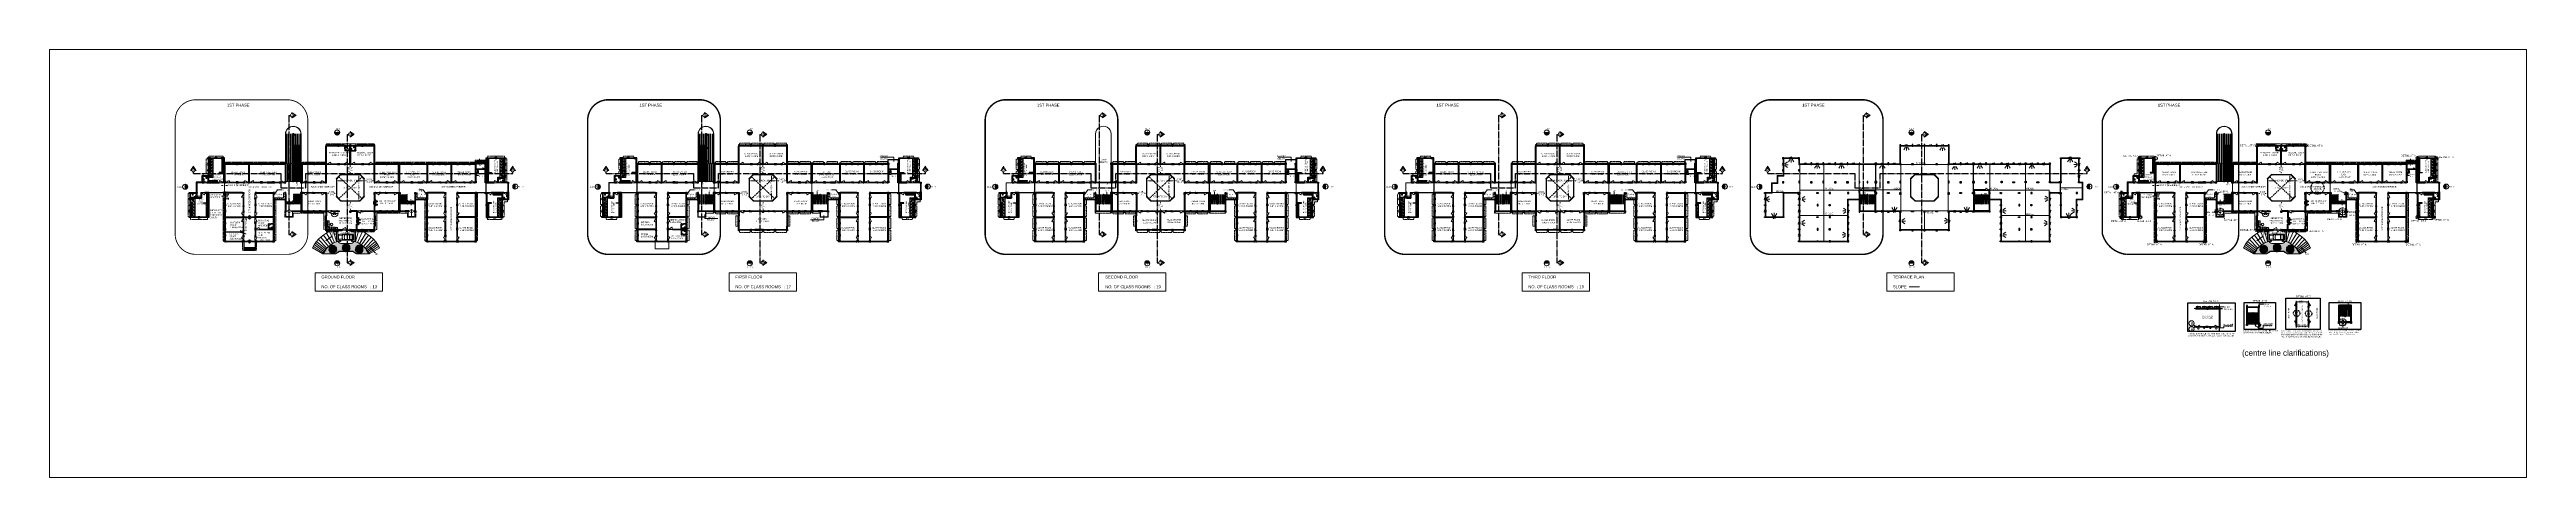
# Model space of a CAD drawing. Header units: millimetres. Extents: x 1898 to 3725, y 783 to 1532.
# Drawn here: x 2247 to 3091, y 1182 to 1328 of the extents above; entities that cross this region are included whole.
import ezdxf

# ---------------------------------------------------------------- set-up
doc = ezdxf.new("R2010")
doc.units = ezdxf.units.MM
for name, pattern in [('ACAD_ISO04W100', [30, 24, -3, 0, -3]), ('CENTER', [2, 1.25, -0.25, 0.25, -0.25]), ('CENTER2', [1.125, 0.75, -0.125, 0.125, -0.125]), ('DASHDOT', [1, 0.5, -0.25, 0, -0.25]), ('DASHED', [0.75, 0.5, -0.25]), ('DASHED2', [0.375, 0.25, -0.125]), ('HIDDEN', [0.375, 0.25, -0.125])]:
    doc.linetypes.add(name, pattern=pattern)
doc.layers.get('0').update_dxf_attribs({"lineweight": 20})
doc.layers.get('Defpoints').update_dxf_attribs({"lineweight": 15})
for name, color, linetype, lineweight in [('Arrow', 1, 'Continuous', 15), ('BL', 1, 'CENTER2', 30), ('CLL LEV.', 15, 'Continuous', 18), ('COL HATCH', 253, 'Continuous', 13), ('Column', 251, 'Continuous', 30), ('CUBICAL TOILET', 5, 'Continuous', 15), ('DIM', 6, 'Continuous', 18), ('Dimens', 251, 'Continuous', 18), ('Door', 54, 'Continuous', 18), ('ELEV.1', 7, 'Continuous', 20), ('ELEV.2', 250, 'Continuous', 20), ('elevation', 1, 'Continuous', 13), ('expension joint', 248, 'Continuous', 18), ('Fixture', 44, 'Continuous', 13), ('Furniture', 13, 'Continuous', 13), ('glass', 5, 'Continuous', 18), ('GRID', 134, 'CENTER', 18), ('GRID TEXT', 134, 'Continuous', 15), ('Hatch', 43, 'Continuous', 13), ('Hidden', 30, 'DASHED', 18), ('Landscaping', 82, 'Continuous', 13), ('PROJ.', 30, 'DASHED2', 15), ('Railing', 23, 'Continuous', 13), ('RAMP', 213, 'Continuous', 20), ('rcc', 5, 'Continuous', 30), ('RD', 7, 'Continuous', 18), ('RIDGE', 7, 'Continuous', 15), ('Section', 72, 'DASHED2', 30), ('section line', 74, 'ACAD_ISO04W100', 30), ('SLOPE', 232, 'Continuous', 13), ('STAIR', 4, 'Continuous', 25), ('STAIRS', 10, 'Continuous', 18), ('TEXT', 7, 'Continuous', 15), ('Text.', 7, 'Continuous', 15), ('TREE', 64, 'Continuous', 13), ('Ventilator', 4, 'DASHED', 18), ('Wall', 7, 'Continuous', 30), ('Window', 150, 'Continuous', 15), ('Window-Wall', 7, 'Continuous', 18)]:
    doc.layers.add(name, color=color, linetype=linetype, lineweight=lineweight)
doc.styles.add('DIM', font='arial.ttf', dxfattribs={"height": 0.5})
doc.styles.add('DIM SUMBI', font='arial.ttf')
doc.styles.add('L120', font='arial.ttf', dxfattribs={"height": 0.6})
doc.styles.get("Standard").update_dxf_attribs({"font": 'arial.ttf', "height": 0.2})
doc.styles.add('STYLE9', font='GOTHIC.TTF')
doc.styles.add('Tabrej', font='arial.ttf')
doc.styles.add('Tabrej.', font='arial.ttf', dxfattribs={"height": 2})
doc.dimstyles.new('Current Dim style', dxfattribs={"dimscale": 0.3, "dimtxt": 0.2, "dimasz": 2, "dimexe": 0.18, "dimexo": 1, "dimgap": 0.09, "dimtad": 0, "dimzin": 0, "dimdsep": 46, "dimtxsty": 'Standard', "dimcen": 0.09, "dimclrd": 256, "dimclre": 256, "dimclrt": 7, "dimadec": 0, "dimazin": 0, "dimtfac": 1, "dimtofl": 0, "dimtmove": 2, "dimatfit": 3, "dimfxl": 0, "dimtolj": 1, "dimtzin": 0, "dimlwd": -1, "dimlwe": -1, "dimarcsym": 0})
doc.dimstyles.new('DIM', dxfattribs={"dimtxt": 0.5, "dimasz": 0.5, "dimexe": 0.02, "dimexo": 0, "dimgap": 0.1, "dimtad": 0, "dimdec": 3, "dimzin": 0, "dimdsep": 46, "dimtxsty": 'DIM', "dimcen": 0, "dimclrd": 251, "dimclre": 256, "dimclrt": 7, "dimadec": 0, "dimazin": 0, "dimtfac": 1, "dimtdec": 3, "dimtofl": 0, "dimtmove": 0, "dimatfit": 3, "dimfxl": 0, "dimtolj": 1, "dimtzin": 0, "dimlwd": -1, "dimlwe": -1, "dimarcsym": 0})
doc.dimstyles.new('DIMEN', dxfattribs={"dimtxt": 0.3, "dimasz": 0.25, "dimexe": 0.18, "dimexo": 0.0625, "dimgap": 0.09, "dimtad": 0, "dimdec": 3, "dimzin": 0, "dimdsep": 46, "dimtxsty": 'Tabrej', "dimcen": 0, "dimclrd": 256, "dimclre": 256, "dimclrt": 7, "dimadec": 0, "dimazin": 0, "dimtfac": 1, "dimtdec": 3, "dimtofl": 0, "dimtmove": 0, "dimatfit": 1, "dimfxl": 0, "dimtolj": 1, "dimtzin": 0, "dimlwd": -1, "dimlwe": -1, "dimarcsym": 0})
doc.dimstyles.get("Standard").update_dxf_attribs({"dimtxt": 0.2, "dimasz": 0.07, "dimexe": 0.1, "dimexo": 0.02, "dimgap": 0.09, "dimtad": 0, "dimdec": 3, "dimzin": 0, "dimdsep": 46, "dimtxsty": 'Standard', "dimcen": 0.09, "dimclrd": 3, "dimclre": 3, "dimclrt": 7, "dimadec": 0, "dimazin": 0, "dimtfac": 1, "dimtdec": 3, "dimtofl": 0, "dimtmove": 0, "dimatfit": 3, "dimfxl": 0, "dimtolj": 1, "dimtzin": 0, "dimlwd": -1, "dimlwe": -1, "dimarcsym": 0})

# ---------------------------------------------------------------- blocks, each defined once
blk = doc.blocks.new('CU')
at = {"layer": 'COL HATCH', "linetype": 'CENTER2'}
h = blk.add_hatch(color=256, dxfattribs=at)
h.dxf.hatch_style = 1
h.paths.add_polyline_path([(0, 0.035), (0, -0.265), (0.46, -0.265), (0.46, 0.035)])
at = {"layer": 'Column', "linetype": 'CENTER2'}
blk.add_lwpolyline([(0, 0.035), (0, -0.265), (0.46, -0.265), (0.46, 0.035), (0, 0.035)], dxfattribs=at)
blk = doc.blocks.new('WINDOW 1')
at = {"layer": 'CLL LEV.'}
for p, q in [((-0.23, 0), (-0.46, 0)), ((-0.46, 0), (-0.46, -1.5)), ((-0.46, -1.5), (-0.23, -1.5))]:
    blk.add_line(p, q, dxfattribs=at)
at = {"layer": 'Window'}
for p, q in [((-0.065, 0), (-0.065, -1.5)), ((-0.05, -1.5), (-0.05, 0))]:
    blk.add_line(p, q, dxfattribs=at)
at = {"layer": 'Window-Wall'}
for p, q in [((0, 0), (-0.23, 0)), ((-0.23, 0), (-0.23, -1.5)), ((-0.115, 0), (-0.115, -1.5)), ((0, -1.5), (0, 0)), ((-0.23, -1.5), (0, -1.5))]:
    blk.add_line(p, q, dxfattribs=at)
blk = doc.blocks.new('VENTILATOR')
at = {"layer": 'Ventilator', "ltscale": 0.02}
for p, q in [((-0.18, -1.5), (-0.18, 0)), ((-0.165, 0), (-0.165, -1.5))]:
    blk.add_line(p, q, dxfattribs=at)
at = {"layer": 'Window-Wall'}
for p, q in [((-0.23, 0), (0, 0)), ((-0.23, -1.5), (-0.23, 0)), ((-0.115, 0), (-0.115, -1.5)), ((0, 0), (0, -1.5)), ((-0.23, -1.5), (0, -1.5))]:
    blk.add_line(p, q, dxfattribs=at)
blk = doc.blocks.new('SHAFT')
at = {"layer": 'Fixture'}
blk.add_circle((0.33, -0.3), 0.05, dxfattribs=at)
at = {"layer": 'Wall'}
for p, q in [((0.03, 0), (0.62, 0)), ((0.03, 0), (0.03, -0.46)), ((0.03, -0.46), (0.18, -0.46)), ((0.18, -0.46), (0.18, -0.23)), ((0.18, -0.23), (0.47, -0.23)), ((0.47, -0.46), (0.47, -0.23)), ((0.62, -0.46), (0.47, -0.46)), ((0.62, 0), (0.62, -0.46))]:
    blk.add_line(p, q, dxfattribs=at)
blk = doc.blocks.new('*U18')
for p, q in [((0, 0), (0, 6)), ((40, 0), (40, 6))]:
    blk.add_line(p, q)
blk.add_lwpolyline([(0, 0), (35, -20), (36, -18), (1, 2)], close=True)
blk.add_arc((0, 0), 40, 330, 360)
blk = doc.blocks.new('Door')
at = {"layer": 'Door'}
blk.add_line((0, 0.18), (1.2, 0.18), dxfattribs=at)
at = {"layer": 'Door', "xscale": 0.0299845412869386, "yscale": 0.0299845412869386, "zscale": 0.0299845412869386}
blk.add_blockref('*U18', (0, 0), dxfattribs=at)
blk = doc.blocks.new('A$C65A3360F')
at = {"layer": 'Fixture', "linetype": 'CENTER2'}
for p, q in [((0, 0), (-0.23, 0)), ((0, 0), (-0.23, 0)), ((-0.17, 0.06), (-0.17, 0)), ((-0.17, 0.06), (-0.17, 0)), ((-0.17, 0), (-0.17, -0.06)), ((-0.17, 0), (-0.17, -0.06))]:
    blk.add_line(p, q, dxfattribs=at)
blk = doc.blocks.new('C3')
at = {"layer": 'COL HATCH'}
h = blk.add_hatch(color=256, dxfattribs=at)
h.dxf.hatch_style = 1
h.paths.add_polyline_path([(0.3, 0), (0, 0), (0, -0.53), (0.3, -0.53)])
at = {"layer": 'Column'}
for p, q in [((0, 0), (0, -0.53)), ((0.3, 0), (0, 0)), ((0.3, -0.53), (0.3, 0)), ((0, -0.53), (0.3, -0.53))]:
    blk.add_line(p, q, dxfattribs=at)
blk = doc.blocks.new('*D53')
at = {"layer": 'Defpoints', "color": 0, "lineweight": 15, "transparency": 16777216}
for p in [(2494.76, 1283.33), (2494.76, 1283.33), (2498.11, 1282.68)]:
    blk.add_point(p, dxfattribs=at)
at = {"layer": 'DIM', "transparency": 16777216}
for p, q in [((2494.76, 1283.33), (2494.76, 1283.35)), ((2498.11, 1282.68), (2498.11, 1283.35))]:
    blk.add_line(p, q, dxfattribs=at)
at = {"layer": 'DIM', "color": 251, "transparency": 16777216}
for p, q in [((2495.26, 1283.33), (2495.49, 1283.33)), ((2497.61, 1283.33), (2497.38, 1283.33))]:
    blk.add_line(p, q, dxfattribs=at)
at = {"layer": 'DIM', "color": 251, "lineweight": 15, "transparency": 16777216}
for points in [[(2495.26, 1283.41), (2495.26, 1283.25), (2494.76, 1283.33)], [(2497.61, 1283.41), (2497.61, 1283.25), (2498.11, 1283.33)]]:
    blk.add_solid(points, dxfattribs=at)
at = {"layer": 'DIM', "color": 7, "transparency": 16777216, "insert": (2496.44, 1283.33), "char_height": 0.5, "attachment_point": 5, "style": 'DIM'}
blk.add_mtext("\\A1;3.350\\P [11']", dxfattribs=at)
blk = doc.blocks.new('*D54')
at = {"layer": 'Defpoints', "color": 0, "lineweight": 15, "transparency": 16777216}
for p in [(2481.95, 1279.09), (2485.3, 1279.09), (2485.3, 1279.09)]:
    blk.add_point(p, dxfattribs=at)
at = {"layer": 'DIM', "transparency": 16777216}
for p, q in [((2481.95, 1279.09), (2481.95, 1279.11)), ((2485.3, 1279.09), (2485.3, 1279.11))]:
    blk.add_line(p, q, dxfattribs=at)
at = {"layer": 'DIM', "color": 251, "transparency": 16777216}
for p, q in [((2482.45, 1279.09), (2482.68, 1279.09)), ((2484.8, 1279.09), (2484.57, 1279.09))]:
    blk.add_line(p, q, dxfattribs=at)
at = {"layer": 'DIM', "color": 251, "lineweight": 15, "transparency": 16777216}
for points in [[(2482.45, 1279.17), (2482.45, 1279), (2481.95, 1279.09)], [(2484.8, 1279.17), (2484.8, 1279), (2485.3, 1279.09)]]:
    blk.add_solid(points, dxfattribs=at)
at = {"layer": 'DIM', "color": 7, "transparency": 16777216, "insert": (2483.63, 1279.09), "char_height": 0.5, "attachment_point": 5, "style": 'DIM'}
blk.add_mtext("\\A1;3.350\\P [11']", dxfattribs=at)
blk = doc.blocks.new('*D55')
at = {"layer": 'Defpoints', "color": 0, "lineweight": 15, "transparency": 16777216}
for p in [(2490.03, 1288.91), (2490.03, 1288.91), (2490.03, 1285.56)]:
    blk.add_point(p, dxfattribs=at)
at = {"layer": 'DIM', "transparency": 16777216}
for p, q in [((2490.03, 1288.91), (2490.01, 1288.91)), ((2490.03, 1285.56), (2490.01, 1285.56))]:
    blk.add_line(p, q, dxfattribs=at)
at = {"layer": 'DIM', "color": 251, "transparency": 16777216}
for p, q in [((2490.03, 1288.41), (2490.03, 1288.17)), ((2490.03, 1286.06), (2490.03, 1286.29))]:
    blk.add_line(p, q, dxfattribs=at)
at = {"layer": 'DIM', "color": 251, "lineweight": 15, "transparency": 16777216}
for points in [[(2489.94, 1288.41), (2490.11, 1288.41), (2490.03, 1288.91)], [(2489.94, 1286.06), (2490.11, 1286.06), (2490.03, 1285.56)]]:
    blk.add_solid(points, dxfattribs=at)
at = {"layer": 'DIM', "color": 7, "transparency": 16777216, "insert": (2490.03, 1287.23), "char_height": 0.5, "attachment_point": 5, "rotation": 90, "style": 'DIM'}
blk.add_mtext("\\A1;3.350\\P [11']", dxfattribs=at)
blk = doc.blocks.new('*D56')
at = {"layer": 'Defpoints', "color": 0, "lineweight": 15, "transparency": 16777216}
for p in [(2490.03, 1276.45), (2490.03, 1273.1), (2490.05, 1273.1)]:
    blk.add_point(p, dxfattribs=at)
at = {"layer": 'DIM', "transparency": 16777216}
for p, q in [((2490.03, 1276.45), (2490.07, 1276.45)), ((2490.03, 1273.1), (2490.07, 1273.1))]:
    blk.add_line(p, q, dxfattribs=at)
at = {"layer": 'DIM', "color": 251, "transparency": 16777216}
for p, q in [((2490.05, 1275.95), (2490.05, 1275.71)), ((2490.05, 1273.6), (2490.05, 1273.83))]:
    blk.add_line(p, q, dxfattribs=at)
at = {"layer": 'DIM', "color": 251, "lineweight": 15, "transparency": 16777216}
for points in [[(2489.97, 1275.95), (2490.14, 1275.95), (2490.05, 1276.45)], [(2489.97, 1273.6), (2490.14, 1273.6), (2490.05, 1273.1)]]:
    blk.add_solid(points, dxfattribs=at)
at = {"layer": 'DIM', "color": 7, "transparency": 16777216, "insert": (2490.05, 1274.77), "char_height": 0.5, "attachment_point": 5, "rotation": 90, "style": 'DIM'}
blk.add_mtext("\\A1;3.350\\P [11']", dxfattribs=at)
blk = doc.blocks.new('*D57')
at = {"layer": 'Defpoints', "color": 0, "lineweight": 15, "transparency": 16777216}
for p in [(2492.95, 1285.44), (2492.95, 1285.44), (2492.95, 1276.56)]:
    blk.add_point(p, dxfattribs=at)
at = {"layer": 'DIM', "transparency": 16777216}
for p, q in [((2492.95, 1285.44), (2492.97, 1285.44)), ((2492.95, 1276.56), (2492.97, 1276.56))]:
    blk.add_line(p, q, dxfattribs=at)
at = {"layer": 'DIM', "color": 251, "transparency": 16777216}
for p, q in [((2492.95, 1284.94), (2492.95, 1283.12)), ((2492.95, 1277.06), (2492.95, 1278.88))]:
    blk.add_line(p, q, dxfattribs=at)
at = {"layer": 'DIM', "color": 251, "lineweight": 15, "transparency": 16777216}
for points in [[(2492.86, 1284.94), (2493.03, 1284.94), (2492.95, 1285.44)], [(2492.86, 1277.06), (2493.03, 1277.06), (2492.95, 1276.56)]]:
    blk.add_solid(points, dxfattribs=at)
at = {"layer": 'DIM', "color": 7, "transparency": 16777216, "insert": (2492.95, 1281), "char_height": 0.5, "attachment_point": 5, "rotation": 90, "style": 'DIM'}
blk.add_mtext('\\A1;8.880 [29\'-2"]', dxfattribs=at)
blk = doc.blocks.new('*D58')
at = {"layer": 'Defpoints', "color": 0, "lineweight": 15, "transparency": 16777216}
for p in [(2485.42, 1283.37), (2494.65, 1283.37), (2494.65, 1283.37)]:
    blk.add_point(p, dxfattribs=at)
at = {"layer": 'DIM', "transparency": 16777216}
for p, q in [((2485.42, 1283.37), (2485.42, 1283.39)), ((2494.65, 1283.37), (2494.65, 1283.39))]:
    blk.add_line(p, q, dxfattribs=at)
at = {"layer": 'DIM', "color": 251, "transparency": 16777216}
for p, q in [((2485.92, 1283.37), (2487.91, 1283.37)), ((2494.15, 1283.37), (2492.15, 1283.37))]:
    blk.add_line(p, q, dxfattribs=at)
at = {"layer": 'DIM', "color": 251, "lineweight": 15, "transparency": 16777216}
for points in [[(2485.92, 1283.46), (2485.92, 1283.29), (2485.42, 1283.37)], [(2494.15, 1283.46), (2494.15, 1283.29), (2494.65, 1283.37)]]:
    blk.add_solid(points, dxfattribs=at)
at = {"layer": 'DIM', "color": 7, "transparency": 16777216, "insert": (2490.03, 1283.37), "char_height": 0.5, "attachment_point": 5, "style": 'DIM'}
blk.add_mtext('\\A1;9.230 [30\'-3"]', dxfattribs=at)
blk = doc.blocks.new('*D59')
at = {"layer": 'Defpoints', "color": 0, "lineweight": 15, "transparency": 16777216}
for p in [(2630.22, 1283.33), (2630.22, 1282.68), (2633.57, 1282.68)]:
    blk.add_point(p, dxfattribs=at)
at = {"layer": 'DIM', "transparency": 16777216}
for p, q in [((2630.22, 1282.68), (2630.22, 1283.35)), ((2633.57, 1282.68), (2633.57, 1283.35))]:
    blk.add_line(p, q, dxfattribs=at)
at = {"layer": 'DIM', "color": 251, "transparency": 16777216}
for p, q in [((2630.72, 1283.33), (2630.95, 1283.33)), ((2633.07, 1283.33), (2632.84, 1283.33))]:
    blk.add_line(p, q, dxfattribs=at)
at = {"layer": 'DIM', "color": 251, "lineweight": 15, "transparency": 16777216}
for points in [[(2630.72, 1283.41), (2630.72, 1283.25), (2630.22, 1283.33)], [(2633.07, 1283.41), (2633.07, 1283.25), (2633.57, 1283.33)]]:
    blk.add_solid(points, dxfattribs=at)
at = {"layer": 'DIM', "color": 7, "transparency": 16777216, "insert": (2631.9, 1283.33), "char_height": 0.5, "attachment_point": 5, "style": 'DIM'}
blk.add_mtext("\\A1;3.350\\P [11']", dxfattribs=at)
blk = doc.blocks.new('*D60')
at = {"layer": 'Defpoints', "color": 0, "lineweight": 15, "transparency": 16777216}
for p in [(2617.41, 1279.09), (2620.76, 1279.09), (2620.76, 1279.09)]:
    blk.add_point(p, dxfattribs=at)
at = {"layer": 'DIM', "transparency": 16777216}
for p, q in [((2617.41, 1279.09), (2617.41, 1279.11)), ((2620.76, 1279.09), (2620.76, 1279.11))]:
    blk.add_line(p, q, dxfattribs=at)
at = {"layer": 'DIM', "color": 251, "transparency": 16777216}
for p, q in [((2617.91, 1279.09), (2618.14, 1279.09)), ((2620.26, 1279.09), (2620.03, 1279.09))]:
    blk.add_line(p, q, dxfattribs=at)
at = {"layer": 'DIM', "color": 251, "lineweight": 15, "transparency": 16777216}
for points in [[(2617.91, 1279.17), (2617.91, 1279), (2617.41, 1279.09)], [(2620.26, 1279.17), (2620.26, 1279), (2620.76, 1279.09)]]:
    blk.add_solid(points, dxfattribs=at)
at = {"layer": 'DIM', "color": 7, "transparency": 16777216, "insert": (2619.09, 1279.09), "char_height": 0.5, "attachment_point": 5, "style": 'DIM'}
blk.add_mtext("\\A1;3.350\\P [11']", dxfattribs=at)
blk = doc.blocks.new('*D61')
at = {"layer": 'Defpoints', "color": 0, "lineweight": 15, "transparency": 16777216}
for p in [(2625.49, 1288.91), (2625.49, 1288.91), (2625.49, 1285.56)]:
    blk.add_point(p, dxfattribs=at)
at = {"layer": 'DIM', "transparency": 16777216}
for p, q in [((2625.49, 1288.91), (2625.47, 1288.91)), ((2625.49, 1285.56), (2625.47, 1285.56))]:
    blk.add_line(p, q, dxfattribs=at)
at = {"layer": 'DIM', "color": 251, "transparency": 16777216}
for p, q in [((2625.49, 1288.41), (2625.49, 1288.17)), ((2625.49, 1286.06), (2625.49, 1286.29))]:
    blk.add_line(p, q, dxfattribs=at)
at = {"layer": 'DIM', "color": 251, "lineweight": 15, "transparency": 16777216}
for points in [[(2625.4, 1288.41), (2625.57, 1288.41), (2625.49, 1288.91)], [(2625.4, 1286.06), (2625.57, 1286.06), (2625.49, 1285.56)]]:
    blk.add_solid(points, dxfattribs=at)
at = {"layer": 'DIM', "color": 7, "transparency": 16777216, "insert": (2625.49, 1287.23), "char_height": 0.5, "attachment_point": 5, "rotation": 90, "style": 'DIM'}
blk.add_mtext("\\A1;3.350\\P [11']", dxfattribs=at)
blk = doc.blocks.new('*D62')
at = {"layer": 'Defpoints', "color": 0, "lineweight": 15, "transparency": 16777216}
for p in [(2625.49, 1276.45), (2625.49, 1273.1), (2625.51, 1273.1)]:
    blk.add_point(p, dxfattribs=at)
at = {"layer": 'DIM', "transparency": 16777216}
for p, q in [((2625.49, 1276.45), (2625.53, 1276.45)), ((2625.49, 1273.1), (2625.53, 1273.1))]:
    blk.add_line(p, q, dxfattribs=at)
at = {"layer": 'DIM', "color": 251, "transparency": 16777216}
for p, q in [((2625.51, 1275.95), (2625.51, 1275.71)), ((2625.51, 1273.6), (2625.51, 1273.83))]:
    blk.add_line(p, q, dxfattribs=at)
at = {"layer": 'DIM', "color": 251, "lineweight": 15, "transparency": 16777216}
for points in [[(2625.43, 1275.95), (2625.59, 1275.95), (2625.51, 1276.45)], [(2625.43, 1273.6), (2625.59, 1273.6), (2625.51, 1273.1)]]:
    blk.add_solid(points, dxfattribs=at)
at = {"layer": 'DIM', "color": 7, "transparency": 16777216, "insert": (2625.51, 1274.77), "char_height": 0.5, "attachment_point": 5, "rotation": 90, "style": 'DIM'}
blk.add_mtext("\\A1;3.350\\P [11']", dxfattribs=at)
blk = doc.blocks.new('*D63')
at = {"layer": 'Defpoints', "color": 0, "lineweight": 15, "transparency": 16777216}
for p in [(2625.49, 1285.44), (2628.4, 1285.44), (2625.49, 1276.56)]:
    blk.add_point(p, dxfattribs=at)
at = {"layer": 'DIM', "transparency": 16777216}
for p, q in [((2625.49, 1285.44), (2628.42, 1285.44)), ((2625.49, 1276.56), (2628.42, 1276.56))]:
    blk.add_line(p, q, dxfattribs=at)
at = {"layer": 'DIM', "color": 251, "transparency": 16777216}
for p, q in [((2628.4, 1284.94), (2628.4, 1283.12)), ((2628.4, 1277.06), (2628.4, 1278.88))]:
    blk.add_line(p, q, dxfattribs=at)
at = {"layer": 'DIM', "color": 251, "lineweight": 15, "transparency": 16777216}
for points in [[(2628.32, 1284.94), (2628.49, 1284.94), (2628.4, 1285.44)], [(2628.32, 1277.06), (2628.49, 1277.06), (2628.4, 1276.56)]]:
    blk.add_solid(points, dxfattribs=at)
at = {"layer": 'DIM', "color": 7, "transparency": 16777216, "insert": (2628.4, 1281), "char_height": 0.5, "attachment_point": 5, "rotation": 90, "style": 'DIM'}
blk.add_mtext('\\A1;8.880 [29\'-2"]', dxfattribs=at)
blk = doc.blocks.new('*D64')
at = {"layer": 'Defpoints', "color": 0, "lineweight": 15, "transparency": 16777216}
for p in [(2630.11, 1283.37), (2620.88, 1281.03), (2630.11, 1281.03)]:
    blk.add_point(p, dxfattribs=at)
at = {"layer": 'DIM', "transparency": 16777216}
for p, q in [((2620.88, 1281.03), (2620.88, 1283.39)), ((2630.11, 1281.03), (2630.11, 1283.39))]:
    blk.add_line(p, q, dxfattribs=at)
at = {"layer": 'DIM', "color": 251, "transparency": 16777216}
for p, q in [((2621.38, 1283.37), (2623.37, 1283.37)), ((2629.61, 1283.37), (2627.61, 1283.37))]:
    blk.add_line(p, q, dxfattribs=at)
at = {"layer": 'DIM', "color": 251, "lineweight": 15, "transparency": 16777216}
for points in [[(2621.38, 1283.46), (2621.38, 1283.29), (2620.88, 1283.37)], [(2629.61, 1283.46), (2629.61, 1283.29), (2630.11, 1283.37)]]:
    blk.add_solid(points, dxfattribs=at)
at = {"layer": 'DIM', "color": 7, "transparency": 16777216, "insert": (2625.49, 1283.37), "char_height": 0.5, "attachment_point": 5, "style": 'DIM'}
blk.add_mtext('\\A1;9.230 [30\'-3"]', dxfattribs=at)
blk = doc.blocks.new('*D65')
at = {"layer": 'Defpoints', "color": 0, "lineweight": 15, "transparency": 16777216}
for p in [(2766.35, 1283.33), (2766.35, 1282.68), (2769.7, 1282.68)]:
    blk.add_point(p, dxfattribs=at)
at = {"layer": 'DIM', "transparency": 16777216}
for p, q in [((2766.35, 1282.68), (2766.35, 1283.35)), ((2769.7, 1282.68), (2769.7, 1283.35))]:
    blk.add_line(p, q, dxfattribs=at)
at = {"layer": 'DIM', "color": 251, "transparency": 16777216}
for p, q in [((2766.85, 1283.33), (2767.08, 1283.33)), ((2769.2, 1283.33), (2768.97, 1283.33))]:
    blk.add_line(p, q, dxfattribs=at)
at = {"layer": 'DIM', "color": 251, "lineweight": 15, "transparency": 16777216}
for points in [[(2766.85, 1283.41), (2766.85, 1283.25), (2766.35, 1283.33)], [(2769.2, 1283.41), (2769.2, 1283.25), (2769.7, 1283.33)]]:
    blk.add_solid(points, dxfattribs=at)
at = {"layer": 'DIM', "color": 7, "transparency": 16777216, "insert": (2768.02, 1283.33), "char_height": 0.5, "attachment_point": 5, "style": 'DIM'}
blk.add_mtext("\\A1;3.350\\P [11']", dxfattribs=at)
blk = doc.blocks.new('*D66')
at = {"layer": 'Defpoints', "color": 0, "lineweight": 15, "transparency": 16777216}
for p in [(2753.54, 1282.68), (2756.89, 1282.68), (2756.89, 1279.09)]:
    blk.add_point(p, dxfattribs=at)
at = {"layer": 'DIM', "transparency": 16777216}
for p, q in [((2753.54, 1282.68), (2753.54, 1279.07)), ((2756.89, 1282.68), (2756.89, 1279.07))]:
    blk.add_line(p, q, dxfattribs=at)
at = {"layer": 'DIM', "color": 251, "transparency": 16777216}
for p, q in [((2754.04, 1279.09), (2754.27, 1279.09)), ((2756.39, 1279.09), (2756.16, 1279.09))]:
    blk.add_line(p, q, dxfattribs=at)
at = {"layer": 'DIM', "color": 251, "lineweight": 15, "transparency": 16777216}
for points in [[(2754.04, 1279.17), (2754.04, 1279), (2753.54, 1279.09)], [(2756.39, 1279.17), (2756.39, 1279), (2756.89, 1279.09)]]:
    blk.add_solid(points, dxfattribs=at)
at = {"layer": 'DIM', "color": 7, "transparency": 16777216, "insert": (2755.21, 1279.09), "char_height": 0.5, "attachment_point": 5, "style": 'DIM'}
blk.add_mtext("\\A1;3.350\\P [11']", dxfattribs=at)
blk = doc.blocks.new('*D67')
at = {"layer": 'Defpoints', "color": 0, "lineweight": 15, "transparency": 16777216}
for p in [(2761.61, 1288.91), (2761.62, 1288.91), (2761.62, 1285.56)]:
    blk.add_point(p, dxfattribs=at)
at = {"layer": 'DIM', "transparency": 16777216}
for p, q in [((2761.62, 1288.91), (2761.59, 1288.91)), ((2761.62, 1285.56), (2761.59, 1285.56))]:
    blk.add_line(p, q, dxfattribs=at)
at = {"layer": 'DIM', "color": 251, "transparency": 16777216}
for p, q in [((2761.61, 1288.41), (2761.61, 1288.17)), ((2761.61, 1286.06), (2761.61, 1286.29))]:
    blk.add_line(p, q, dxfattribs=at)
at = {"layer": 'DIM', "color": 251, "lineweight": 15, "transparency": 16777216}
for points in [[(2761.53, 1288.41), (2761.7, 1288.41), (2761.61, 1288.91)], [(2761.53, 1286.06), (2761.7, 1286.06), (2761.61, 1285.56)]]:
    blk.add_solid(points, dxfattribs=at)
at = {"layer": 'DIM', "color": 7, "transparency": 16777216, "insert": (2761.61, 1287.23), "char_height": 0.5, "attachment_point": 5, "rotation": 90, "style": 'DIM'}
blk.add_mtext("\\A1;3.350\\P [11']", dxfattribs=at)
blk = doc.blocks.new('*D68')
at = {"layer": 'Defpoints', "color": 0, "lineweight": 15, "transparency": 16777216}
for p in [(2761.62, 1276.45), (2761.62, 1273.1), (2761.64, 1273.1)]:
    blk.add_point(p, dxfattribs=at)
at = {"layer": 'DIM', "transparency": 16777216}
for p, q in [((2761.62, 1276.45), (2761.66, 1276.45)), ((2761.62, 1273.1), (2761.66, 1273.1))]:
    blk.add_line(p, q, dxfattribs=at)
at = {"layer": 'DIM', "color": 251, "transparency": 16777216}
for p, q in [((2761.64, 1275.95), (2761.64, 1275.71)), ((2761.64, 1273.6), (2761.64, 1273.83))]:
    blk.add_line(p, q, dxfattribs=at)
at = {"layer": 'DIM', "color": 251, "lineweight": 15, "transparency": 16777216}
for points in [[(2761.56, 1275.95), (2761.72, 1275.95), (2761.64, 1276.45)], [(2761.56, 1273.6), (2761.72, 1273.6), (2761.64, 1273.1)]]:
    blk.add_solid(points, dxfattribs=at)
at = {"layer": 'DIM', "color": 7, "transparency": 16777216, "insert": (2761.64, 1274.77), "char_height": 0.5, "attachment_point": 5, "rotation": 90, "style": 'DIM'}
blk.add_mtext("\\A1;3.350\\P [11']", dxfattribs=at)
blk = doc.blocks.new('*D69')
at = {"layer": 'Defpoints', "color": 0, "lineweight": 15, "transparency": 16777216}
for p in [(2761.62, 1285.44), (2764.53, 1285.44), (2761.62, 1276.56)]:
    blk.add_point(p, dxfattribs=at)
at = {"layer": 'DIM', "transparency": 16777216}
for p, q in [((2761.62, 1285.44), (2764.55, 1285.44)), ((2761.62, 1276.56), (2764.55, 1276.56))]:
    blk.add_line(p, q, dxfattribs=at)
at = {"layer": 'DIM', "color": 251, "transparency": 16777216}
for p, q in [((2764.53, 1284.94), (2764.53, 1283.12)), ((2764.53, 1277.06), (2764.53, 1278.88))]:
    blk.add_line(p, q, dxfattribs=at)
at = {"layer": 'DIM', "color": 251, "lineweight": 15, "transparency": 16777216}
for points in [[(2764.45, 1284.94), (2764.62, 1284.94), (2764.53, 1285.44)], [(2764.45, 1277.06), (2764.62, 1277.06), (2764.53, 1276.56)]]:
    blk.add_solid(points, dxfattribs=at)
at = {"layer": 'DIM', "color": 7, "transparency": 16777216, "insert": (2764.53, 1281), "char_height": 0.5, "attachment_point": 5, "rotation": 90, "style": 'DIM'}
blk.add_mtext('\\A1;8.880 [29\'-2"]', dxfattribs=at)
blk = doc.blocks.new('*D70')
at = {"layer": 'Defpoints', "color": 0, "lineweight": 15, "transparency": 16777216}
for p in [(2766.23, 1283.37), (2757, 1281.03), (2766.23, 1281.03)]:
    blk.add_point(p, dxfattribs=at)
at = {"layer": 'DIM', "transparency": 16777216}
for p, q in [((2757, 1281.03), (2757, 1283.39)), ((2766.23, 1281.03), (2766.23, 1283.39))]:
    blk.add_line(p, q, dxfattribs=at)
at = {"layer": 'DIM', "color": 251, "transparency": 16777216}
for p, q in [((2757.5, 1283.37), (2759.5, 1283.37)), ((2765.73, 1283.37), (2763.74, 1283.37))]:
    blk.add_line(p, q, dxfattribs=at)
at = {"layer": 'DIM', "color": 251, "lineweight": 15, "transparency": 16777216}
for points in [[(2757.5, 1283.46), (2757.5, 1283.29), (2757, 1283.37)], [(2765.73, 1283.46), (2765.73, 1283.29), (2766.23, 1283.37)]]:
    blk.add_solid(points, dxfattribs=at)
at = {"layer": 'DIM', "color": 7, "transparency": 16777216, "insert": (2761.62, 1283.37), "char_height": 0.5, "attachment_point": 5, "style": 'DIM'}
blk.add_mtext('\\A1;9.230 [30\'-3"]', dxfattribs=at)
blk = doc.blocks.new('RH 1200')
for p, q in [((-22, 0), (22, 0)), ((21, 0), (21, 43)), ((22, 0), (21, 0)), ((22, 0), (22, 43))]:
    blk.add_line(p, q)
at = {"extrusion": (0, 0, -1)}
blk.add_ellipse((22, 0), major_axis=(-30.6, 30.6), ratio=1, start_param=5.497787, end_param=7.068583, dxfattribs=at)
blk = doc.blocks.new('GHH')
at = {"layer": 'Door', "ltscale": 20}
blk.add_line((3289.7, -299.1), (3289.7, -299.9), dxfattribs=at)
at = {"layer": 'Door', "ltscale": 20, "xscale": 0.015874999996413, "yscale": 0.015874999996413, "zscale": 0.015874999996413, "rotation": 270}
blk.add_blockref('RH 1200', (3289.7, -299.5), dxfattribs=at)
blk = doc.blocks.new('RSA CL6')
for p, q in [((6, 3), (6, 7)), ((6, 3), (6, 7)), ((6, 3), (6, 7)), ((7, 3), (7, 7)), ((7, 3), (7, 7)), ((7, 3), (7, 7)), ((8, 3), (8, 7)), ((8, 3), (8, 7)), ((9, 3), (9, 7)), ((9, 3), (9, 7)), ((9, 3), (9, 7)), ((10, 3), (10, 7)), ((10, 3), (10, 7)), ((11, 3), (11, 7)), ((11, 3), (11, 7)), ((11, 3), (11, 7)), ((12, 3), (12, 7)), ((12, 3), (12, 7)), ((13, 3), (13, 7)), ((13, 3), (13, 7)), ((13, 3), (13, 7)), ((14, 3), (14, 7)), ((14, 3), (14, 7)), ((15, 3), (15, 7)), ((15, 3), (15, 7)), ((15, 3), (15, 7)), ((16, 3), (16, 7)), ((16, 3), (16, 7)), ((16, 7), (16, 3)), ((6, -7), (6, -3)), ((6, -7), (6, -3)), ((6, -7), (6, -3)), ((7, -7), (7, -3)), ((7, -7), (7, -3)), ((7, -7), (7, -3)), ((8, -7), (8, -3)), ((8, -7), (8, -3)), ((9, -7), (9, -3)), ((9, -7), (9, -3)), ((9, -7), (9, -3)), ((10, -7), (10, -3)), ((10, -7), (10, -3)), ((11, -7), (11, -3)), ((11, -7), (11, -3)), ((11, -7), (11, -3)), ((12, -7), (12, -3)), ((12, -7), (12, -3)), ((13, -7), (13, -3)), ((13, -7), (13, -3)), ((13, -7), (13, -3)), ((14, -7), (14, -3)), ((14, -7), (14, -3)), ((15, -7), (15, -3)), ((15, -7), (15, -3)), ((15, -7), (15, -3)), ((16, -3), (16, -7)), ((16, -7), (16, -3)), ((16, -7), (16, -3))]:
    blk.add_line(p, q)
blk.add_lwpolyline([(1, -1), (0, -1), (0, 1), (1, 1)])
for points in [[(1, 8), (21, 8), (21, -8), (1, -8)], [(1, 7), (20, 7), (20, -7), (1, -7)]]:
    blk.add_lwpolyline(points, close=True)
for points in [[(6, 3), (16, 3, -0.899983), (16, -3), (6, -3, -0.799392)], [(6, 3), (16, 3, -0.897689), (16, -3), (6, -3, -0.793494), (6, 3)]]:
    blk.add_lwpolyline(points, format="xyb", close=True)
blk = doc.blocks.new('ENGLISH SHEET')
at = {"layer": 'Fixture'}
for p, q in [((4663.8, 251.2), (4663.77, 251.18)), ((4663.77, 251.18), (4663.77, 250.7)), ((4663.77, 250.7), (4663.8, 250.67)), ((4663.98, 251.2), (4663.8, 251.2)), ((4663.8, 250.67), (4663.98, 250.67)), ((4664, 251.18), (4663.98, 251.2)), ((4663.98, 251), (4664, 251.09)), ((4663.98, 250.87), (4663.98, 251)), ((4663.98, 251), (4663.98, 250.87)), ((4664, 250.78), (4663.98, 250.87)), ((4663.98, 250.67), (4664, 250.7)), ((4664, 251.09), (4664, 251.18)), ((4664, 250.7), (4664, 250.78))]:
    blk.add_line(p, q, dxfattribs=at)
blk.add_lwpolyline([(4664.46, 250.94, 0.117036), (4664.44, 251, 0.104338), (4664.4, 251.06, 0.09029), (4664.32, 251.1, 0.09898), (4664.24, 251.12, 0.08237), (4664.16, 251.1, 0.09029), (4664.09, 251.06, 0.104338), (4664.04, 251, 0.117036), (4664.03, 250.94, 0.117036), (4664.04, 250.87, 0.104338), (4664.09, 250.81, 0.09029), (4664.16, 250.77, 0.08237), (4664.24, 250.76, 0.08237), (4664.33, 250.77, 0.09029), (4664.4, 250.81, 0.104338), (4664.44, 250.87, 0.117036)], format="xyb", close=True, dxfattribs=at)
blk = doc.blocks.new('RSA BASIN 2')
for points in [[(11, -8, 0.12976), (10, -5, 0.106426), (8, -2, 0.084431), (4, -1, 0.073534), (0, 0, 0.073534), (-4, -1, 0.084431), (-8, -2, 0.106426), (-10, -5, 0.12976), (-11, -8, 0.12976), (-10, -11, 0.106426), (-8, -13, 0.084431), (-5, -15, 0.073534), (0, -16, 0.073534), (4, -15, 0.084431), (7, -14, 0.106426), (10, -11, 0.12976)], [(10, -8, 0.119977), (9, -5, 0.106426), (7, -3, 0.084431), (4, -1, 0.073534), (0, -1, 0.073534), (-4, -1, 0.084431), (-7, -3, 0.106426), (-10, -5, 0.12976), (-10, -8, 0.009633), (-10, -8, 0.119977), (-10, -10, 0.106426), (-8, -13, 0.084431), (-4, -15, 0.073534), (0, -15, 0.073534), (4, -15, 0.084431), (7, -13, 0.106426), (9, -11, 0.12976), (10, -8, 0.009633)]]:
    blk.add_lwpolyline(points, format="xyb", close=True)
for radius in [0.7, 0.479]:
    blk.add_circle((0, -3), radius)
blk = doc.blocks.new('RSA BASIN 9')
for points in [[(0, -16, 0.340881), (10, -9, 0.074195), (10, -9), (10, 0), (-10, 0), (-10, -9, 0.082611), (-10, -9, 0.330812), (0, -16)], [(-9, -2, -0.907437), (-8, -2), (-8, -3, -0.907437), (-8, -3)], [(0, -15, 0.391482), (9, -7, 0.252869), (7, -4, 0.087242), (0, -2, 0.079484), (-7, -4, 0.2542), (-9, -7, 0.39026), (0, -15)], [(-8, -1, -0.907437), (-8, -1), (-7, -2, -0.907437), (-7, -2)], [(-8, -2, -0.907437), (-8, -1), (-7, -2, -0.907437), (-7, -2)], [(8, -2, 0.907437), (8, -1), (7, -2, 0.907437), (7, -2)], [(8, -1, 0.907437), (8, -1), (7, -2, 0.907437), (7, -2)], [(9, -2, 0.907437), (8, -2), (8, -3, 0.907437), (8, -3)]]:
    blk.add_lwpolyline(points, format="xyb", close=True)
for points in [[(-6, -3), (-6, -3, -0.183787), (-6, -3, 0.126662), (-6, -2), (-7, -1, 0.35453), (-7, -1), (-9, -1, 0.414214), (-9, -1), (-10, -9, 0.329849), (0, -16, 0.338736), (10, -9, 0.075632), (10, -9), (9, -1, 0.414214), (9, -1), (7, -1, 0.35453), (7, -1), (6, -2, 0.126662), (6, -3, -0.183787), (6, -3), (6, -3)], [(-6, -3), (-6, -3, 0.220542), (-7, -3), (-9, -3, -0.361119), (-9, -2)], [(6, -3), (6, -3, -0.220542), (7, -3), (9, -3, 0.358803), (9, -2, 0.358803)]]:
    blk.add_lwpolyline(points, format="xyb")
for centre, radius in [((-2, -2), 0.399), ((0, -5), 0.771), ((0, -5), 0.602), ((0, -1), 0.399), ((2, -2), 0.399)]:
    blk.add_circle(centre, radius)
blk = doc.blocks.new('Urinal 1')
for p, q in [((0, 9), (9, 9)), ((0, 9), (0, -9)), ((9, 9), (9, 5)), ((12, 1), (9, 5)), ((12, -1.5), (12, 1)), ((0, -9), (9, -9)), ((9, -5), (12, -1.5)), ((9, -9), (9, -5))]:
    blk.add_line(p, q)
blk = doc.blocks.new('C2')
at = {"layer": 'COL HATCH'}
h = blk.add_hatch(color=256, dxfattribs=at)
h.dxf.hatch_style = 1
h.paths.add_polyline_path([(0.3, 0), (0, 0), (0, -0.6), (0.3, -0.6)])
at = {"layer": 'Column'}
for p, q in [((0, 0), (0, -0.6)), ((0.3, 0), (0, 0)), ((0.3, -0.6), (0.3, 0)), ((0, -0.6), (0.3, -0.6))]:
    blk.add_line(p, q, dxfattribs=at)
blk = doc.blocks.new('Door - Left Hung 36 in.')
blk.add_lwpolyline([(1, -1), (0, 0), (31, 18), (32, 17)], close=True)
blk.add_arc((0, 0), 36, 0, 37.3101)
blk = doc.blocks.new('chair1')
for p, q in [((527, 224), (556, 243)), ((527, -224), (556, -243))]:
    blk.add_line(p, q)
blk.add_lwpolyline([(58, 204, -0.2838044), (155, 253), (416, 230, -0.3890307), (510, 127), (510, -127, -0.3890307), (416, -230), (155, -253, -0.2838044), (58, -204)], format="xyb")
for centre, radius, start, end in [((390, 0), 390, 148.389209, 211.610791), ((201, 0), 396, 325.619655, 34.380345), ((201, 0), 430, 325.619655, 34.380345)]:
    blk.add_arc(centre, radius, start, end)
blk = doc.blocks.new('sofa1')
for p, q in [((1016, 0), (-1016, 0)), ((-1016, 0), (-1016, -762)), ((-1016, -762), (-914.4, -762)), ((-914.4, -101.6), (-914.4, -787.4)), ((914.4, -101.6), (-914.4, -101.6)), ((-914.4, -203.2), (914.4, -203.2)), ((-914.4, -228.6), (914.4, -228.6)), ((-914.4, -787.4), (914.4, -787.4)), ((-304.8, -787.4), (-304.8, -101.6)), ((304.8, -787.4), (304.8, -101.6)), ((914.4, -787.4), (914.4, -101.6)), ((914.4, -762), (1016, -762)), ((1016, -762), (1016, 0))]:
    blk.add_line(p, q)
blk = doc.blocks.new('rec table')
at = {"layer": 'Fixture', "linetype": 'CENTER2'}
blk.add_line((12601.9, -1085.32), (12601.29, -1085.32), dxfattribs=at)
at = {"layer": 'Fixture'}
blk.add_line((12603.69, -1085.32), (12603.08, -1085.32), dxfattribs=at)
for radius, start, end in [(1.21, 186.20014, 353.79986), (0.607, 192.40071, 347.59929)]:
    blk.add_arc((12602.49, -1085.19), radius, start, end, dxfattribs=at)
at = {"layer": 'Fixture', "xscale": 0.001000000000426, "yscale": 0.001000000000426, "zscale": 0.001000000000426, "rotation": 90}
blk.add_blockref('chair1', (12602.47, -1085.32), dxfattribs=at)
blk = doc.blocks.new('*X4')
at = {"color": 0}
for p, q in [((705, 323), (943, 561)), ((705, 365), (900, 561)), ((705, 408), (858, 561)), ((705, 450), (815, 561)), ((705, 493), (773, 561)), ((705, 535), (730, 561)), ((848, 383), (705, 526)), ((842, 346), (705, 483)), ((835, 310), (705, 441)), ((705, 280), (858, 434)), ((829, 274), (705, 398)), ((705, 238), (847, 381)), ((823, 237), (705, 356)), ((798, 221), (705, 314)), ((755, 221), (705, 271)), ((713, 221), (705, 229)), ((854, 419), (712, 561)), ((730, 221), (839, 330)), ((866, 449), (755, 561)), ((772, 221), (830, 279)), ((888, 469), (797, 561)), ((815, 221), (822, 228)), ((921, 479), (839, 561)), ((1145, 298), (882, 561)), ((899, 474), (985, 561)), ((1145, 340), (924, 561)), ((944, 477), (1027, 561)), ((1145, 383), (967, 561)), ((971, 462), (1070, 561)), ((990, 438), (1112, 561)), ((998, 404), (1145, 551)), ((1145, 255), (999, 401)), ((1004, 368), (1145, 508)), ((1137, 221), (1007, 350)), ((1145, 425), (1009, 561)), ((1011, 332), (1145, 466)), ((1095, 221), (1016, 299)), ((1017, 295), (1145, 423)), ((1023, 259), (1145, 381)), ((1052, 221), (1024, 248)), ((1029, 223), (1145, 339)), ((1145, 467), (1051, 561)), ((1069, 221), (1145, 296)), ((1145, 510), (1094, 561)), ((1112, 221), (1145, 254)), ((1145, 552), (1136, 561))]:
    blk.add_line(p, q, dxfattribs=at)
blk = doc.blocks.new('RSA CL7')
blk.add_lwpolyline([(9, 0), (-9, 0), (-9, -14), (-4, -14), (4, -14), (9, -14)], close=True)
blk.add_lwpolyline([(-4, -14), (-3, -6, -0.835943), (3, -6), (4, -14), (9, -14), (9, 0), (-9, 0), (-9, -14)], format="xyb", close=True)
blk.add_lwpolyline([(-4, -14), (-3, -6, -0.835548), (3, -6), (4, -14)], format="xyb")
for centre, start, end in [((-1, -4), 207.2135, 40.9564), ((0, -4), 185.8999, 355.8249), ((1, -4), 140.9962, 329.3468)]:
    blk.add_arc(centre, 0.493, start, end)
at = {"xscale": 0.0393714285714286, "yscale": 0.0393714285714286, "zscale": 0.0393714285714286}
blk.add_blockref('*X4', (-36, -22), dxfattribs=at)
blk = doc.blocks.new('*D456')
at = {"layer": 'Defpoints', "color": 0, "lineweight": 15, "transparency": 16777216}
for p in [(14.02, 24.85), (14.02, 24.19), (17.37, 24.19)]:
    blk.add_point(p, dxfattribs=at)
at = {"layer": 'DIM', "transparency": 16777216}
for p, q in [((14.02, 24.19), (14.02, 24.87)), ((17.37, 24.19), (17.37, 24.87))]:
    blk.add_line(p, q, dxfattribs=at)
at = {"layer": 'DIM', "color": 251, "transparency": 16777216}
for p, q in [((14.52, 24.85), (14.75, 24.85)), ((16.87, 24.85), (16.63, 24.85))]:
    blk.add_line(p, q, dxfattribs=at)
at = {"layer": 'DIM', "color": 251, "lineweight": 15, "transparency": 16777216}
for points in [[(14.52, 24.93), (14.52, 24.76), (14.02, 24.85)], [(16.87, 24.93), (16.87, 24.76), (17.37, 24.85)]]:
    blk.add_solid(points, dxfattribs=at)
at = {"layer": 'DIM', "color": 7, "transparency": 16777216, "insert": (15.69, 24.85), "char_height": 0.5, "attachment_point": 5, "style": 'DIM'}
blk.add_mtext("\\A1;3.350\\P [11']", dxfattribs=at)
blk = doc.blocks.new('*D457')
at = {"layer": 'Defpoints', "color": 0, "lineweight": 15, "transparency": 16777216}
for p in [(1.21, 20.6), (4.56, 20.6), (4.56, 20.6)]:
    blk.add_point(p, dxfattribs=at)
at = {"layer": 'DIM', "transparency": 16777216}
for p, q in [((1.21, 20.6), (1.21, 20.62)), ((4.56, 20.6), (4.56, 20.62))]:
    blk.add_line(p, q, dxfattribs=at)
at = {"layer": 'DIM', "color": 251, "transparency": 16777216}
for p, q in [((1.71, 20.6), (1.94, 20.6)), ((4.06, 20.6), (3.82, 20.6))]:
    blk.add_line(p, q, dxfattribs=at)
at = {"layer": 'DIM', "color": 251, "lineweight": 15, "transparency": 16777216}
for points in [[(1.71, 20.69), (1.71, 20.52), (1.21, 20.6)], [(4.06, 20.69), (4.06, 20.52), (4.56, 20.6)]]:
    blk.add_solid(points, dxfattribs=at)
at = {"layer": 'DIM', "color": 7, "transparency": 16777216, "insert": (2.88, 20.6), "char_height": 0.5, "attachment_point": 5, "style": 'DIM'}
blk.add_mtext("\\A1;3.350\\P [11']", dxfattribs=at)
blk = doc.blocks.new('*D458')
at = {"layer": 'Defpoints', "color": 0, "lineweight": 15, "transparency": 16777216}
for p in [(9.28, 30.42), (9.29, 30.42), (9.29, 27.07)]:
    blk.add_point(p, dxfattribs=at)
at = {"layer": 'DIM', "transparency": 16777216}
for p, q in [((9.29, 30.42), (9.26, 30.42)), ((9.29, 27.07), (9.26, 27.07))]:
    blk.add_line(p, q, dxfattribs=at)
at = {"layer": 'DIM', "color": 251, "transparency": 16777216}
for p, q in [((9.28, 29.92), (9.28, 29.69)), ((9.28, 27.57), (9.28, 27.81))]:
    blk.add_line(p, q, dxfattribs=at)
at = {"layer": 'DIM', "color": 251, "lineweight": 15, "transparency": 16777216}
for points in [[(9.2, 29.92), (9.36, 29.92), (9.28, 30.42)], [(9.2, 27.57), (9.36, 27.57), (9.28, 27.07)]]:
    blk.add_solid(points, dxfattribs=at)
at = {"layer": 'DIM', "color": 7, "transparency": 16777216, "insert": (9.28, 28.75), "char_height": 0.5, "attachment_point": 5, "rotation": 90, "style": 'DIM'}
blk.add_mtext("\\A1;3.350\\P [11']", dxfattribs=at)
blk = doc.blocks.new('*D459')
at = {"layer": 'Defpoints', "color": 0, "lineweight": 15, "transparency": 16777216}
for p in [(9.29, 17.96), (9.29, 14.61), (9.31, 14.61)]:
    blk.add_point(p, dxfattribs=at)
at = {"layer": 'DIM', "transparency": 16777216}
for p, q in [((9.29, 17.96), (9.33, 17.96)), ((9.29, 14.61), (9.33, 14.61))]:
    blk.add_line(p, q, dxfattribs=at)
at = {"layer": 'DIM', "color": 251, "transparency": 16777216}
for p, q in [((9.31, 17.46), (9.31, 17.23)), ((9.31, 15.11), (9.31, 15.35))]:
    blk.add_line(p, q, dxfattribs=at)
at = {"layer": 'DIM', "color": 251, "lineweight": 15, "transparency": 16777216}
for points in [[(9.22, 17.46), (9.39, 17.46), (9.31, 17.96)], [(9.22, 15.11), (9.39, 15.11), (9.31, 14.61)]]:
    blk.add_solid(points, dxfattribs=at)
at = {"layer": 'DIM', "color": 7, "transparency": 16777216, "insert": (9.31, 16.29), "char_height": 0.5, "attachment_point": 5, "rotation": 90, "style": 'DIM'}
blk.add_mtext("\\A1;3.350\\P [11']", dxfattribs=at)
blk = doc.blocks.new('*D460')
at = {"layer": 'Defpoints', "color": 0, "lineweight": 15, "transparency": 16777216}
for p in [(12.2, 26.96), (12.2, 26.96), (12.2, 18.08)]:
    blk.add_point(p, dxfattribs=at)
at = {"layer": 'DIM', "transparency": 16777216}
for p, q in [((12.2, 26.96), (12.22, 26.96)), ((12.2, 18.08), (12.22, 18.08))]:
    blk.add_line(p, q, dxfattribs=at)
at = {"layer": 'DIM', "color": 251, "transparency": 16777216}
for p, q in [((12.2, 26.46), (12.2, 24.64)), ((12.2, 18.58), (12.2, 20.4))]:
    blk.add_line(p, q, dxfattribs=at)
at = {"layer": 'DIM', "color": 251, "lineweight": 15, "transparency": 16777216}
for points in [[(12.12, 26.46), (12.28, 26.46), (12.2, 26.96)], [(12.12, 18.58), (12.28, 18.58), (12.2, 18.08)]]:
    blk.add_solid(points, dxfattribs=at)
at = {"layer": 'DIM', "color": 7, "transparency": 16777216, "insert": (12.2, 22.52), "char_height": 0.5, "attachment_point": 5, "rotation": 90, "style": 'DIM'}
blk.add_mtext('\\A1;8.880 [29\'-2"]', dxfattribs=at)
blk = doc.blocks.new('*D461')
at = {"layer": 'Defpoints', "color": 0, "lineweight": 15, "transparency": 16777216}
for p in [(4.67, 24.89), (13.9, 24.89), (13.9, 24.89)]:
    blk.add_point(p, dxfattribs=at)
at = {"layer": 'DIM', "transparency": 16777216}
for p, q in [((4.67, 24.89), (4.67, 24.91)), ((13.9, 24.89), (13.9, 24.91))]:
    blk.add_line(p, q, dxfattribs=at)
at = {"layer": 'DIM', "color": 251, "transparency": 16777216}
for p, q in [((5.17, 24.89), (7.17, 24.89)), ((13.4, 24.89), (11.4, 24.89))]:
    blk.add_line(p, q, dxfattribs=at)
at = {"layer": 'DIM', "color": 251, "lineweight": 15, "transparency": 16777216}
for points in [[(5.17, 24.97), (5.17, 24.81), (4.67, 24.89)], [(13.4, 24.97), (13.4, 24.81), (13.9, 24.89)]]:
    blk.add_solid(points, dxfattribs=at)
at = {"layer": 'DIM', "color": 7, "transparency": 16777216, "insert": (9.29, 24.89), "char_height": 0.5, "attachment_point": 5, "style": 'DIM'}
blk.add_mtext('\\A1;9.230 [30\'-3"]', dxfattribs=at)
blk = doc.blocks.new('PLANTDF')
at = {"color": 1, "lineweight": -3}
for centre, start, end in [((9522.85, -930.12), 254.6787, 318.5073), ((9522.83, -930.13), 278.6787, 342.5073), ((9522.87, -930.12), 230.6787, 294.5073), ((9522.83, -930.21), 14.6787, 78.5073), ((9522.85, -930.22), 38.6787, 102.5073), ((9522.87, -930.23), 62.6787, 126.5073), ((9522.85, -930.04), 278.6787, 342.5073), ((9522.87, -930.03), 254.6787, 318.5073), ((9522.89, -930.03), 230.6787, 294.5073), ((9522.89, -930.14), 62.6787, 126.5073), ((9522.86, -930.14), 38.6787, 102.5073), ((9522.82, -930.15), 302.6787, 6.5073), ((9522.9, -930.12), 206.6787, 270.5073), ((9522.82, -930.19), 350.6787, 54.5073), ((9522.89, -930.22), 86.6787, 150.5073), ((9522.83, -930.06), 302.6787, 6.5073), ((9522.83, -930.11), 350.6787, 54.5073), ((9522.91, -930.04), 206.6787, 270.5073), ((9522.84, -930.13), 14.6787, 78.5073), ((9522.91, -930.13), 86.6787, 150.5073), ((9522.81, -930.17), 326.6787, 30.5073), ((9522.91, -930.14), 182.6787, 246.5073), ((9522.91, -930.2), 110.6787, 174.5073), ((9522.93, -930.05), 182.6787, 246.5073), ((9522.83, -930.08), 326.6787, 30.5073), ((9522.93, -930.12), 110.6787, 174.5073), ((9522.92, -930.18), 134.6787, 198.5073), ((9522.92, -930.16), 158.6787, 222.5073), ((9522.94, -930.07), 158.6787, 222.5073), ((9522.94, -930.1), 134.6787, 198.5073), ((9522.9, -930.3), 254.6787, 318.5073), ((9522.9, -930.41), 38.6787, 102.5073), ((9522.86, -930.33), 302.6787, 6.5073), ((9522.88, -930.31), 278.6787, 342.5073), ((9522.94, -930.31), 206.6787, 270.5073), ((9522.88, -930.4), 14.6787, 78.5073), ((9522.92, -930.3), 230.6787, 294.5073), ((9522.94, -930.4), 86.6787, 150.5073), ((9522.92, -930.41), 62.6787, 126.5073), ((9522.96, -930.32), 182.6787, 246.5073), ((9522.86, -930.38), 350.6787, 54.5073), ((9522.96, -930.39), 110.6787, 174.5073), ((9522.97, -930.35), 158.6787, 222.5073), ((9522.97, -930.37), 134.6787, 198.5073), ((9522.86, -930.35), 326.6787, 30.5073), ((9522.96, -929.89), 278.6787, 342.5073), ((9523.01, -929.88), 230.6787, 294.5073), ((9522.98, -929.88), 254.6787, 318.5073), ((9522.96, -929.97), 14.6787, 78.5073), ((9522.98, -929.99), 38.6787, 102.5073), ((9523.01, -929.99), 62.6787, 126.5073), ((9522.95, -929.91), 302.6787, 6.5073), ((9523.03, -929.89), 206.6787, 270.5073), ((9522.95, -929.95), 350.6787, 54.5073), ((9523.03, -929.98), 86.6787, 150.5073), ((9522.95, -929.93), 326.6787, 30.5073), ((9523.05, -929.9), 182.6787, 246.5073), ((9523.04, -929.97), 110.6787, 174.5073), ((9523.06, -929.92), 158.6787, 222.5073), ((9523.05, -929.95), 134.6787, 198.5073), ((9523.03, -930.19), 254.6787, 318.5073), ((9523.03, -930.29), 38.6787, 102.5073), ((9522.99, -930.22), 302.6787, 6.5073), ((9523.07, -930.19), 206.6787, 270.5073), ((9523.01, -930.2), 278.6787, 342.5073), ((9522.99, -930.26), 350.6787, 54.5073), ((9523.05, -930.19), 230.6787, 294.5073), ((9523.01, -930.28), 14.6787, 78.5073), ((9523.07, -930.29), 86.6787, 150.5073), ((9523.05, -930.3), 62.6787, 126.5073), ((9522.99, -930.24), 326.6787, 30.5073), ((9523.09, -930.21), 182.6787, 246.5073), ((9523.09, -930.28), 110.6787, 174.5073), ((9523.02, -930.44), 278.6787, 342.5073), ((9523.02, -930.52), 14.6787, 78.5073), ((9523.04, -930.43), 254.6787, 318.5073), ((9523.07, -930.43), 230.6787, 294.5073), ((9523.06, -930.54), 62.6787, 126.5073), ((9523.04, -930.53), 38.6787, 102.5073), ((9523.1, -930.25), 134.6787, 198.5073), ((9523.1, -930.23), 158.6787, 222.5073), ((9523.01, -930.46), 302.6787, 6.5073), ((9523.01, -930.5), 350.6787, 54.5073), ((9523.09, -930.43), 206.6787, 270.5073), ((9523.09, -930.53), 86.6787, 150.5073), ((9523.11, -930.45), 182.6787, 246.5073), ((9523, -930.48), 326.6787, 30.5073), ((9523.1, -930.52), 110.6787, 174.5073), ((9523.11, -930.47), 158.6787, 222.5073), ((9523.11, -930.49), 134.6787, 198.5073), ((9523.15, -929.84), 278.6787, 342.5073), ((9523.17, -929.83), 254.6787, 318.5073), ((9523.2, -929.82), 230.6787, 294.5073), ((9523.15, -929.92), 14.6787, 78.5073), ((9523.17, -929.93), 38.6787, 102.5073), ((9523.19, -929.93), 62.6787, 126.5073), ((9523.14, -929.86), 302.6787, 6.5073), ((9523.22, -929.83), 206.6787, 270.5073), ((9523.14, -929.9), 350.6787, 54.5073), ((9523.22, -929.93), 86.6787, 150.5073), ((9523.13, -929.88), 326.6787, 30.5073), ((9523.24, -929.85), 182.6787, 246.5073), ((9523.23, -929.91), 110.6787, 174.5073), ((9523.24, -929.89), 134.6787, 198.5073), ((9523.24, -929.87), 158.6787, 222.5073), ((9523.22, -930.46), 278.6787, 342.5073), ((9523.26, -930.45), 230.6787, 294.5073), ((9523.24, -930.45), 254.6787, 318.5073), ((9523.22, -930.55), 14.6787, 78.5073), ((9523.24, -930.56), 38.6787, 102.5073), ((9523.26, -930.56), 62.6787, 126.5073), ((9523.29, -930.46), 206.6787, 270.5073), ((9523.21, -930.48), 302.6787, 6.5073), ((9523.21, -930.53), 350.6787, 54.5073), ((9523.28, -930.55), 86.6787, 150.5073), ((9523.2, -930.5), 326.6787, 30.5073), ((9523.3, -930.47), 182.6787, 246.5073), ((9523.3, -930.54), 110.6787, 174.5073), ((9523.31, -930.52), 134.6787, 198.5073), ((9523.31, -930.5), 158.6787, 222.5073), ((9523.32, -930.04), 278.6787, 342.5073), ((9523.36, -930.03), 230.6787, 294.5073), ((9523.34, -930.03), 254.6787, 318.5073), ((9523.33, -930.14), 38.6787, 102.5073), ((9523.36, -930.14), 62.6787, 126.5073), ((9523.3, -930.06), 302.6787, 6.5073), ((9523.38, -930.04), 206.6787, 270.5073), ((9523.3, -930.11), 350.6787, 54.5073), ((9523.31, -930.12), 14.6787, 78.5073), ((9523.38, -930.13), 86.6787, 150.5073), ((9523.3, -930.08), 326.6787, 30.5073), ((9523.4, -930.05), 182.6787, 246.5073), ((9523.4, -930.12), 110.6787, 174.5073), ((9523.34, -929.9), 278.6787, 342.5073), ((9523.34, -929.98), 14.6787, 78.5073), ((9523.36, -929.89), 254.6787, 318.5073), ((9523.38, -929.89), 230.6787, 294.5073), ((9523.38, -930), 62.6787, 126.5073), ((9523.36, -930), 38.6787, 102.5073), ((9523.41, -930.07), 158.6787, 222.5073), ((9523.41, -930.1), 134.6787, 198.5073), ((9523.33, -929.92), 302.6787, 6.5073), ((9523.33, -929.97), 350.6787, 54.5073), ((9523.41, -929.9), 206.6787, 270.5073), ((9523.4, -929.99), 86.6787, 150.5073), ((9523.32, -929.94), 326.6787, 30.5073), ((9523.42, -929.91), 182.6787, 246.5073), ((9523.42, -929.98), 110.6787, 174.5073), ((9523.43, -929.93), 158.6787, 222.5073), ((9523.43, -929.96), 134.6787, 198.5073), ((9523.38, -930.36), 278.6787, 342.5073), ((9523.38, -930.44), 14.6787, 78.5073), ((9523.4, -930.34), 254.6787, 318.5073), ((9523.4, -930.45), 38.6787, 102.5073), ((9523.42, -930.34), 230.6787, 294.5073), ((9523.42, -930.45), 62.6787, 126.5073), ((9523.37, -930.42), 350.6787, 54.5073), ((9523.37, -930.37), 302.6787, 6.5073), ((9523.45, -930.35), 206.6787, 270.5073), ((9523.44, -930.45), 86.6787, 150.5073), ((9523.46, -930.37), 182.6787, 246.5073), ((9523.36, -930.4), 326.6787, 30.5073), ((9523.46, -930.43), 110.6787, 174.5073), ((9523.47, -930.39), 158.6787, 222.5073), ((9523.47, -930.41), 134.6787, 198.5073), ((9523.44, -930.26), 278.6787, 342.5073), ((9523.48, -930.25), 230.6787, 294.5073), ((9523.46, -930.25), 254.6787, 318.5073), ((9523.44, -930.35), 14.6787, 78.5073), ((9523.46, -930.36), 38.6787, 102.5073), ((9523.5, -930.35), 86.6787, 150.5073), ((9523.48, -930.36), 62.6787, 126.5073), ((9523.51, -930.26), 206.6787, 270.5073), ((9523.43, -930.28), 302.6787, 6.5073), ((9523.43, -930.33), 350.6787, 54.5073), ((9523.42, -930.3), 326.6787, 30.5073), ((9523.52, -930.27), 182.6787, 246.5073), ((9523.52, -930.34), 110.6787, 174.5073), ((9523.53, -930.32), 134.6787, 198.5073)]:
    blk.add_arc(centre, 0.0555, start, end, dxfattribs=at)
at = {"color": 64, "lineweight": -3}
for points in [[(9523.48, -930.3), (9523.23, -930.28), (9523.12, -930.12), (9522.99, -930.18), (9522.87, -930.17)], [(9522.88, -930.28), (9523.09, -930.15), (9523.28, -930.22), (9523.34, -930.1), (9523.45, -930.03)], [(9522.88, -930.08), (9523.13, -930.1), (9523.25, -930.27), (9523.37, -930.21), (9523.49, -930.22)], [(9523.49, -930.11), (9523.28, -930.24), (9523.09, -930.17), (9523.02, -930.29), (9522.91, -930.36)], [(9523.36, -930.46), (9523.17, -930.3), (9523.17, -930.1), (9523.04, -930.07), (9522.94, -929.99)], [(9522.98, -930.44), (9523.08, -930.22), (9523.27, -930.16), (9523.25, -930.02), (9523.3, -929.91)], [(9523, -929.93), (9523.19, -930.09), (9523.19, -930.29), (9523.32, -930.32), (9523.42, -930.4)], [(9523.38, -929.94), (9523.28, -930.17), (9523.09, -930.23), (9523.11, -930.37), (9523.06, -930.48)], [(9523.17, -930.51), (9523.11, -930.27), (9523.23, -930.11), (9523.14, -930.01), (9523.11, -929.89)], [(9523.19, -929.88), (9523.25, -930.12), (9523.13, -930.28), (9523.22, -930.38), (9523.25, -930.5)]]:
    blk.add_spline(points, degree=3, dxfattribs=at)
blk = doc.blocks.new('02PCAR01')
at = {"color": 0, "linetype": 'ByBlock'}
for p, q in [((-138, 26), (-145, 26)), ((-113, 20), (-138, 26)), ((-137, 23), (-116, 19)), ((-123, 27), (-92, 27)), ((-109, 22), (-123, 27)), ((-89, 22), (-109, 22)), ((-89, 22), (-92, 27)), ((-90, 27), (-54, 27)), ((-87, 22), (-90, 27)), ((-67, 22), (-87, 22)), ((-54, 27), (-67, 22)), ((-48, 26), (-60, 22)), ((-6, 21), (-40, 16)), ((-138, -26), (-145, -26)), ((-113, -20), (-138, -26)), ((-137, -23), (-116, -19)), ((-109, -22), (-123, -26)), ((-123, -26), (-92, -27)), ((-89, -22), (-109, -22)), ((-89, -22), (-92, -27)), ((-87, -22), (-90, -27)), ((-90, -27), (-54, -27)), ((-67, -22), (-87, -22)), ((-54, -27), (-67, -22)), ((-48, -26), (-60, -22)), ((-6, -21), (-40, -16))]:
    blk.add_line(p, q, dxfattribs=at)
for centre, radius, start, end in [((111, 0), 261, 174.2342, 185.7658), ((-145, 26), 3.14, 92.1119, 173.4899), ((112, 0), 259, 174.0142, 185.9858), ((-77, -1914), 1945, 88.8902, 92.0123), ((-142, 25), 4.6, 94.3987, 147.5288), ((-8, 0), 131, 169.6897, 190.3103), ((146, 0), 262, 175.7971, 184.2029), ((148, 0), 261, 175.5919, 184.4407), ((-59, 19), 3, 106.7984, 193.6631), ((-143, 0), 82.7, 347.0683, 12.9317), ((-47, 23), 3, 31.1455, 106.7984), ((-87, 0), 48.7, 330.0774, 29.9226), ((-30, -78), 108, 76.6607, 96.5655), ((-9, 25), 3.14, 17.8179, 78.3942), ((-95, 1), 93.1, 343.0347, 15.8141), ((-6, 25), 3.14, 14.3452, 76.6607), ((-112, 1), 112, 346.3976, 12.667), ((-145, -26), 3.14, 186.5101, 267.8881), ((-77, 1915), 1945, 267.9877, 271.1098), ((-142, -24), 4.6, 212.4712, 265.6013), ((-59, -19), 3, 166.3369, 253.2016), ((-47, -23), 3, 253.2016, 328.8545), ((-30, 78), 108, 263.4345, 283.1156), ((-9, -25), 3.14, 281.3249, 340.8826), ((-6, -25), 3.14, 283.1156, 344.5941)]:
    blk.add_arc(centre, radius, start, end, dxfattribs=at)
blk = doc.blocks.new('RAMP')
at = {"layer": 'COL HATCH'}
h = blk.add_hatch(color=256, dxfattribs=at)
h.dxf.hatch_style = 1
h.paths.add_polyline_path([(2.54, -5.55), (2.84, -5.55), (2.84, -6.15), (2.54, -6.15)])
h = blk.add_hatch(color=256, dxfattribs=at)
h.dxf.hatch_style = 1
h.paths.add_polyline_path([(2.54, -10.07), (2.84, -10.07), (2.84, -10.67), (2.54, -10.67)])
h = blk.add_hatch(color=256, dxfattribs=at)
h.dxf.hatch_style = 1
h.paths.add_polyline_path([(2.54, -14.6), (2.84, -14.6), (2.84, -15.2), (2.54, -15.2)])
at = {"layer": 'Column'}
for points in [[(2.54, -5.55), (2.84, -5.55), (2.84, -6.15), (2.54, -6.15)], [(2.54, -10.07), (2.84, -10.07), (2.84, -10.67), (2.54, -10.67)], [(2.54, -14.6), (2.84, -14.6), (2.84, -15.2), (2.54, -15.2)]]:
    blk.add_lwpolyline(points, close=True, dxfattribs=at)
at = {"layer": 'DIM'}
blk.add_line((2.84, -14.9), (2.84, -14.9), dxfattribs=at)
at = {"layer": 'DIM', "linetype": 'Continuous'}
blk.add_lwpolyline([(2.84, -9.65), (3.98, -9.47), (4.08, -9.64), (4.15, -9.25), (4.25, -9.42), (5.28, -9.2)], dxfattribs=at)
at = {"layer": 'Railing'}
for p, q in [((0.02, -14.91), (0.02, -5.6)), ((0.1, -14.91), (0.1, -5.6)), ((2.54, -14.67), (2.54, -5.55)), ((2.63, -6.05), (2.63, -5.55)), ((2.63, -14.6), (2.63, -6.15)), ((2.76, -14.6), (2.76, -6.15)), ((2.76, -6.05), (2.76, -5.55)), ((2.84, -14.67), (2.84, -5.55)), ((5.28, -14.58), (5.28, -5.6)), ((5.36, -14.58), (5.36, -5.6)), ((2.59, -21.93), (2.59, -15.8)), ((2.67, -21.85), (2.67, -15.79)), ((2.72, -21.85), (2.72, -15.79)), ((2.8, -21.93), (2.8, -15.8)), ((2.59, -21.93), (2.8, -21.93)), ((2.67, -21.85), (2.72, -21.85))]:
    blk.add_line(p, q, dxfattribs=at)
for centre, radius, start, end in [((2.69, -5.6), 2.67, 0, 180), ((2.69, -5.6), 2.59, 0, 180), ((2.69, -5.55), 0.15, 0, 180), ((2.69, -5.55), 0.07, 0, 180), ((2.1, -15.11), 2.08, 174.56259, 192.85988), ((2.1, -15.11), 2, 174.45493, 193.3831), ((4.62, -15.33), 2.08, 174.56259, 193.12232), ((4.62, -15.33), 2, 176.35328, 193.3831), ((0.77, -15.33), 2, 346.6169, 3.64672), ((0.77, -15.33), 2.08, 346.87768, 5.43741)]:
    blk.add_arc(centre, radius, start, end, dxfattribs=at)
at = {"layer": 'Railing', "linetype": 'Continuous'}
for radius, start, end in [(2.43, 341.55951, 5.152), (2.51, 342.16714, 5.06921)]:
    blk.add_arc((2.86, -14.8), radius, start, end, dxfattribs=at)
at = {"layer": 'RAMP', "linetype": 'DASHED'}
for p, q in [((0.1, -5.6), (2.54, -5.6)), ((0.1, -5.75), (2.54, -5.75)), ((0.1, -5.9), (2.54, -5.9)), ((0.1, -6.05), (2.54, -6.05)), ((0.1, -6.2), (2.54, -6.2)), ((0.1, -6.35), (2.54, -6.35)), ((0.1, -6.5), (2.54, -6.5)), ((0.1, -6.65), (2.54, -6.65)), ((0.1, -6.8), (2.54, -6.8)), ((0.1, -6.95), (2.54, -6.95)), ((0.1, -7.1), (2.54, -7.1)), ((0.1, -7.25), (2.54, -7.25)), ((0.1, -7.4), (2.54, -7.4)), ((0.1, -7.55), (2.54, -7.55)), ((0.1, -7.7), (2.54, -7.7)), ((0.1, -7.85), (2.54, -7.85)), ((0.1, -8), (2.54, -8)), ((0.1, -8.15), (2.54, -8.15)), ((0.1, -8.3), (2.54, -8.3)), ((5.28, -5.6), (2.84, -5.6)), ((5.28, -5.75), (2.84, -5.75)), ((5.28, -5.9), (2.84, -5.9)), ((5.28, -6.05), (2.84, -6.05)), ((5.28, -6.2), (2.84, -6.2)), ((5.28, -6.35), (2.84, -6.35)), ((5.28, -6.5), (2.84, -6.5)), ((5.28, -6.65), (2.84, -6.65)), ((5.28, -6.8), (2.84, -6.8)), ((5.28, -6.95), (2.84, -6.95)), ((5.28, -7.1), (2.84, -7.1)), ((5.28, -7.25), (2.84, -7.25)), ((5.28, -7.4), (2.84, -7.4)), ((5.28, -7.55), (2.84, -7.55)), ((5.28, -7.7), (2.84, -7.7)), ((5.28, -7.85), (2.84, -7.85)), ((5.28, -8), (2.84, -8)), ((5.28, -8.15), (2.84, -8.15)), ((5.28, -8.3), (2.84, -8.3)), ((0.1, -8.45), (2.54, -8.45)), ((0.1, -8.6), (2.54, -8.6)), ((0.1, -8.75), (2.54, -8.75)), ((0.1, -8.9), (2.54, -8.9)), ((0.1, -9.05), (2.54, -9.05)), ((0.1, -9.2), (2.54, -9.2)), ((0.1, -9.35), (2.54, -9.35)), ((0.1, -9.5), (2.54, -9.5)), ((0.1, -9.65), (2.54, -9.65)), ((0.1, -9.8), (2.54, -9.8)), ((0.1, -9.95), (2.54, -9.95)), ((0.1, -10.1), (2.54, -10.1)), ((0.1, -10.25), (2.54, -10.25)), ((0.1, -10.4), (2.54, -10.4)), ((0.1, -10.55), (2.54, -10.55)), ((0.1, -10.7), (2.54, -10.7)), ((0.1, -10.85), (2.54, -10.85)), ((0.1, -11), (2.54, -11)), ((0.1, -11.15), (2.54, -11.15)), ((0.1, -11.3), (2.54, -11.3)), ((0.1, -11.45), (2.54, -11.45)), ((0.1, -11.6), (2.54, -11.6)), ((0.1, -11.75), (2.54, -11.75)), ((0.1, -11.9), (2.54, -11.9)), ((0.1, -12.05), (2.54, -12.05)), ((0.1, -12.2), (2.54, -12.2)), ((0.1, -12.35), (2.54, -12.35)), ((0.1, -12.5), (2.54, -12.5)), ((0.1, -12.65), (2.54, -12.65)), ((0.1, -12.8), (2.54, -12.8)), ((0.1, -12.95), (2.54, -12.95)), ((0.1, -13.1), (2.54, -13.1)), ((0.1, -13.25), (2.54, -13.25)), ((0.1, -13.4), (2.54, -13.4)), ((0.1, -13.55), (2.54, -13.55)), ((0.1, -13.7), (2.54, -13.7)), ((0.1, -13.85), (2.54, -13.85)), ((0.1, -14), (2.54, -14)), ((0.1, -14.15), (2.54, -14.15)), ((0.1, -14.3), (2.54, -14.3)), ((0.1, -14.45), (2.54, -14.45)), ((0.1, -14.6), (2.54, -14.6)), ((0.1, -14.75), (2.54, -14.75)), ((0.1, -14.9), (2.54, -14.9)), ((0.1, -15.05), (2.54, -15.05)), ((0.1, -15.2), (2.54, -15.2)), ((0.11, -15.35), (2.54, -15.35)), ((0.13, -15.5), (2.54, -15.5)), ((0.15, -15.65), (2.56, -15.65)), ((2.59, -15.8), (0.15, -15.8)), ((2.59, -15.95), (0.15, -15.95)), ((2.59, -16.1), (0.15, -16.1)), ((2.59, -16.25), (0.15, -16.25)), ((2.59, -16.4), (0.15, -16.4)), ((2.59, -16.55), (0.15, -16.55)), ((2.59, -16.7), (0.15, -16.7)), ((2.59, -16.85), (0.15, -16.85)), ((5.28, -8.45), (2.84, -8.45)), ((5.28, -8.6), (2.84, -8.6)), ((5.28, -8.75), (2.84, -8.75)), ((5.28, -8.9), (2.84, -8.9)), ((5.28, -9.05), (2.84, -9.05)), ((5.28, -9.2), (2.84, -9.2)), ((4.13, -9.35), (2.84, -9.35)), ((4, -9.5), (2.84, -9.5)), ((2.59, -17), (0.15, -17)), ((2.59, -17.15), (0.15, -17.15)), ((2.59, -17.3), (0.15, -17.3)), ((2.59, -17.45), (0.15, -17.45)), ((2.59, -17.6), (0.15, -17.6)), ((2.59, -17.75), (0.15, -17.75)), ((2.59, -17.9), (0.15, -17.9)), ((2.59, -18.05), (0.15, -18.05)), ((2.59, -18.2), (0.15, -18.2)), ((2.59, -18.35), (0.15, -18.35)), ((2.59, -18.5), (0.15, -18.5)), ((2.59, -18.65), (0.15, -18.65)), ((2.59, -18.8), (0.15, -18.8)), ((2.59, -18.95), (0.15, -18.95)), ((2.59, -19.1), (0.15, -19.1)), ((2.59, -19.25), (0.15, -19.25)), ((2.59, -19.4), (0.15, -19.4)), ((2.59, -19.55), (0.15, -19.55)), ((2.59, -19.7), (0.15, -19.7)), ((2.59, -19.85), (0.15, -19.85)), ((2.59, -20), (0.15, -20)), ((2.59, -20.15), (0.15, -20.15)), ((2.59, -20.3), (0.15, -20.3)), ((2.59, -20.45), (0.15, -20.45)), ((2.59, -20.6), (0.15, -20.6)), ((2.59, -20.75), (0.15, -20.75)), ((2.59, -20.9), (0.15, -20.9)), ((2.59, -21.05), (0.15, -21.05)), ((2.59, -21.2), (0.15, -21.2)), ((2.59, -21.35), (0.15, -21.35)), ((2.59, -21.5), (0.15, -21.5)), ((2.59, -21.65), (0.15, -21.65)), ((0.15, -21.8), (2.59, -21.8)), ((2.59, -21.8), (0.15, -21.8))]:
    blk.add_line(p, q, dxfattribs=at)
at = {"layer": 'RAMP'}
for p, q in [((5.24, -15.8), (2.8, -15.8)), ((5.24, -15.95), (2.8, -15.95)), ((5.24, -16.1), (2.8, -16.1)), ((5.23, -16.25), (2.8, -16.25)), ((5.24, -16.4), (2.8, -16.4)), ((5.24, -16.55), (2.8, -16.55)), ((5.24, -16.7), (2.8, -16.7)), ((5.24, -16.85), (2.8, -16.85)), ((5.28, -15.65), (2.83, -15.65)), ((5.28, -9.65), (2.84, -9.65)), ((5.28, -9.8), (2.84, -9.8)), ((5.28, -9.95), (2.84, -9.95)), ((5.28, -10.1), (2.84, -10.1)), ((5.28, -10.25), (2.84, -10.25)), ((5.28, -10.4), (2.84, -10.4)), ((5.28, -10.55), (2.84, -10.55)), ((5.28, -10.7), (2.84, -10.7)), ((5.28, -10.85), (2.84, -10.85)), ((5.28, -11), (2.84, -11)), ((5.28, -11.15), (2.84, -11.15)), ((5.28, -11.3), (2.84, -11.3)), ((5.28, -11.45), (2.84, -11.45)), ((5.28, -11.6), (2.84, -11.6)), ((5.28, -11.75), (2.84, -11.75)), ((5.28, -11.9), (2.84, -11.9)), ((5.28, -12.05), (2.84, -12.05)), ((5.28, -12.2), (2.84, -12.2)), ((5.28, -12.35), (2.84, -12.35)), ((5.28, -12.5), (2.84, -12.5)), ((5.28, -12.65), (2.84, -12.65)), ((5.28, -12.8), (2.84, -12.8)), ((5.28, -12.95), (2.84, -12.95)), ((5.28, -13.1), (2.84, -13.1)), ((5.28, -13.25), (2.84, -13.25)), ((5.28, -13.4), (2.84, -13.4)), ((5.28, -13.55), (2.84, -13.55)), ((5.28, -13.7), (2.84, -13.7)), ((5.28, -13.85), (2.84, -13.85)), ((5.28, -14), (2.84, -14)), ((5.28, -14.15), (2.84, -14.15)), ((5.28, -14.3), (2.84, -14.3)), ((5.28, -14.45), (2.84, -14.45)), ((5.28, -14.6), (2.84, -14.6)), ((5.29, -14.75), (2.84, -14.75)), ((5.29, -14.9), (2.84, -14.9)), ((5.28, -15.05), (2.84, -15.05)), ((5.19, -15.5), (2.84, -15.5)), ((5.26, -15.2), (2.85, -15.2)), ((5.23, -15.35), (2.85, -15.35)), ((5.28, -9.5), (4.1, -9.5)), ((5.28, -9.35), (4.21, -9.35)), ((5.24, -17), (2.8, -17)), ((5.24, -17.15), (2.8, -17.15)), ((5.24, -17.3), (2.8, -17.3)), ((5.24, -17.45), (2.8, -17.45)), ((5.24, -17.6), (2.8, -17.6)), ((5.24, -17.75), (2.8, -17.75)), ((5.24, -17.9), (2.8, -17.9)), ((5.24, -18.05), (2.8, -18.05)), ((5.24, -18.2), (2.8, -18.2)), ((5.24, -18.35), (2.8, -18.35)), ((5.24, -18.5), (2.8, -18.5)), ((5.24, -18.65), (2.8, -18.65)), ((5.24, -18.8), (2.8, -18.8)), ((5.24, -18.95), (2.8, -18.95)), ((5.24, -19.1), (2.8, -19.1)), ((5.24, -19.25), (2.8, -19.25)), ((5.24, -19.4), (2.8, -19.4)), ((5.24, -19.55), (2.8, -19.55)), ((5.24, -19.7), (2.8, -19.7)), ((5.24, -19.85), (2.8, -19.85)), ((5.24, -20), (2.8, -20)), ((5.24, -20.15), (2.8, -20.15)), ((5.24, -20.3), (2.8, -20.3)), ((5.24, -20.45), (2.8, -20.45)), ((5.24, -20.6), (2.8, -20.6)), ((5.24, -20.75), (2.8, -20.75)), ((5.24, -20.9), (2.8, -20.9)), ((5.24, -21.05), (2.8, -21.05)), ((5.24, -21.2), (2.8, -21.2)), ((5.24, -21.35), (2.8, -21.35)), ((5.24, -21.5), (2.8, -21.5)), ((5.24, -21.65), (2.8, -21.65)), ((5.24, -21.8), (2.8, -21.8))]:
    blk.add_line(p, q, dxfattribs=at)
at = {"layer": 'Wall'}
for p, q in [((-0.08, -15.57), (-0.08, -21.8)), ((0.15, -15.57), (0.15, -21.8)), ((5.24, -16.03), (5.24, -21.8)), ((5.47, -15.57), (5.47, -21.8))]:
    blk.add_line(p, q, dxfattribs=at)
at = {"layer": 'Column', "rotation": 270}
for p in [(0.12, -15.57), (5.44, -15.57), (0.12, -21.8), (5.44, -21.8)]:
    blk.add_blockref('CU', p, dxfattribs=at)
blk = doc.blocks.new('*D462')
at = {"layer": 'Defpoints', "color": 0, "lineweight": 15, "transparency": 16777216}
for p in [(-33.64, 20.44), (-33.5, 20.24), (-33.5, 19.66)]:
    blk.add_point(p, dxfattribs=at)
at = {"layer": 'DIM', "color": 1, "transparency": 16777216}
for p, q in [((-34.14, 19.66), (-34.64, 19.66)), ((-33, 19.66), (-32.5, 19.66))]:
    blk.add_line(p, q, dxfattribs=at)
at = {"layer": 'DIM', "transparency": 16777216}
for p, q in [((-33.64, 20.44), (-33.64, 19.64)), ((-33.5, 20.24), (-33.5, 19.64))]:
    blk.add_line(p, q, dxfattribs=at)
at = {"layer": 'DIM', "color": 1, "lineweight": 15, "transparency": 16777216}
for points in [[(-34.14, 19.75), (-34.14, 19.58), (-33.64, 19.66)], [(-33, 19.75), (-33, 19.58), (-33.5, 19.66)]]:
    blk.add_solid(points, dxfattribs=at)
at = {"layer": 'DIM', "color": 7, "transparency": 16777216, "insert": (-36.6, 19.66), "char_height": 0.5, "attachment_point": 5, "style": 'DIM'}
blk.add_mtext('\\A1;0.143 [6"]M \\Pwide Exp.Jt.', dxfattribs=at)
blk = doc.blocks.new('*D463')
at = {"layer": 'Defpoints', "color": 0, "lineweight": 15, "transparency": 16777216}
for p in [(-33.2, 20.13), (-33.2, 18.93), (-32.35, 20.13)]:
    blk.add_point(p, dxfattribs=at)
at = {"layer": 'DIM', "transparency": 16777216}
for p, q in [((-33.14, 20.13), (-32.17, 20.13)), ((-33.14, 18.93), (-32.17, 18.93)), ((-32.35, 20.38), (-32.35, 20.63)), ((-32.35, 18.68), (-32.35, 18.43))]:
    blk.add_line(p, q, dxfattribs=at)
at = {"layer": 'DIM', "lineweight": 15, "transparency": 16777216}
for points in [[(-32.39, 20.38), (-32.31, 20.38), (-32.35, 20.13)], [(-32.39, 18.68), (-32.31, 18.68), (-32.35, 18.93)]]:
    blk.add_solid(points, dxfattribs=at)
at = {"layer": 'DIM', "color": 7, "transparency": 16777216, "insert": (-32.35, 19.53), "char_height": 0.3, "attachment_point": 5, "rotation": 90, "style": 'Tabrej'}
blk.add_mtext('\\A1;{\\H0.75x;1.200}', dxfattribs=at)
blk = doc.blocks.new('*D464')
at = {"layer": 'Defpoints', "color": 0, "lineweight": 15, "transparency": 16777216}
for p in [(-33.64, 24.19), (-33.58, 24.19), (-33.58, 23.32)]:
    blk.add_point(p, dxfattribs=at)
at = {"layer": 'DIM', "color": 1, "transparency": 16777216}
for p, q in [((-34.14, 23.32), (-34.64, 23.32)), ((-33.08, 23.32), (-32.58, 23.32))]:
    blk.add_line(p, q, dxfattribs=at)
at = {"layer": 'DIM', "transparency": 16777216}
for p, q in [((-33.64, 24.19), (-33.64, 23.3)), ((-33.58, 24.19), (-33.58, 23.3))]:
    blk.add_line(p, q, dxfattribs=at)
at = {"layer": 'DIM', "color": 1, "lineweight": 15, "transparency": 16777216}
for points in [[(-34.14, 23.4), (-34.14, 23.23), (-33.64, 23.32)], [(-33.08, 23.4), (-33.08, 23.23), (-33.58, 23.32)]]:
    blk.add_solid(points, dxfattribs=at)
at = {"layer": 'DIM', "color": 7, "transparency": 16777216, "insert": (-28.94, 23.32), "char_height": 0.5, "attachment_point": 5, "style": 'DIM'}
blk.add_mtext('\\A1;0.063 [2"]M wideExp.Jt', dxfattribs=at)
blk = doc.blocks.new('COLUMN 546')
at = {"layer": 'Hatch'}
h = blk.add_hatch(color=0, dxfattribs=at)
h.dxf.hatch_style = 1
h.paths.add_polyline_path([(0, 0), (0.3, 0), (0.3, 0.46), (0, 0.46)])
at = {"layer": 'Column'}
for p, q in [((0.3, 0.46), (0, 0.46)), ((0, 0.46), (0, 0)), ((0, 0), (0.3, 0)), ((0.3, 0), (0.3, 0.46))]:
    blk.add_line(p, q, dxfattribs=at)
blk = doc.blocks.new('COLOUM 3')
at = {"layer": 'Hatch'}
h = blk.add_hatch(color=0, dxfattribs=at)
h.dxf.hatch_style = 1
h.paths.add_polyline_path([(2226.89, -1324.47), (2227.19, -1324.47), (2227.19, -1323.87), (2226.89, -1323.87)])
at = {"layer": 'Column'}
for p, q in [((2227.19, -1323.87), (2226.89, -1323.87)), ((2226.89, -1323.87), (2226.89, -1324.47)), ((2226.89, -1324.47), (2227.19, -1324.47)), ((2227.19, -1324.47), (2227.19, -1323.87))]:
    blk.add_line(p, q, dxfattribs=at)
blk = doc.blocks.new('VENT 2')
at = {"layer": 'Ventilator', "ltscale": 0.02}
for p, q in [((0, 0.18), (1.5, 0.18)), ((0, 0.15), (1.5, 0.15))]:
    blk.add_line(p, q, dxfattribs=at)
at = {"layer": 'Window-Wall'}
for p, q in [((0, 0.23), (1.5, 0.23)), ((0, 0), (0, 0.23)), ((0, 0.12), (1.5, 0.12)), ((1.5, 0), (0, 0)), ((1.5, 0.23), (1.5, 0))]:
    blk.add_line(p, q, dxfattribs=at)
blk = doc.blocks.new('*U52')
for p, q in [((0, 0), (0, -6)), ((40, 0), (40, -6))]:
    blk.add_line(p, q)
blk.add_lwpolyline([(0, 0), (35, 20), (36, 18), (1, -2)], close=True)
blk.add_arc((0, 0), 40, 0, 30)
blk = doc.blocks.new('DOOR1')
at = {"layer": 'Door'}
blk.add_line((0, 0), (1.2, 0), dxfattribs=at)
at = {"layer": 'Door', "xscale": 0.0300000000000013, "yscale": 0.0300000000000013, "zscale": 0.0300000000000013}
blk.add_blockref('*U52', (0, 0.18), dxfattribs=at)
blk = doc.blocks.new('COLOUM 2')
at = {"layer": 'Hatch'}
h = blk.add_hatch(color=0, dxfattribs=at)
h.dxf.hatch_style = 1
h.paths.add_polyline_path([(2157.91, -1450.99), (2157.61, -1450.99), (2157.61, -1450.46), (2157.91, -1450.46)])
at = {"layer": 'Column'}
for p, q in [((2157.61, -1450.99), (2157.61, -1450.46)), ((2157.61, -1450.46), (2157.91, -1450.46)), ((2157.91, -1450.99), (2157.61, -1450.99)), ((2157.91, -1450.46), (2157.91, -1450.99))]:
    blk.add_line(p, q, dxfattribs=at)
blk = doc.blocks.new('coloum 600')
at = {"layer": 'Hatch'}
h = blk.add_hatch(color=0, dxfattribs=at)
h.dxf.hatch_style = 1
h.paths.add_polyline_path([(15434.68, -677.66), (15434.68, -677.96), (15435.28, -677.96), (15435.28, -677.66)])
at = {"layer": 'Column'}
for p, q in [((15434.68, -677.66), (15434.68, -677.96)), ((15435.28, -677.66), (15434.68, -677.66)), ((15434.68, -677.96), (15435.28, -677.96)), ((15435.28, -677.96), (15435.28, -677.66))]:
    blk.add_line(p, q, dxfattribs=at)
blk = doc.blocks.new('W')
at = {"ltscale": 0.2}
blk.add_circle((2080.76, -1087.73), 0.244, dxfattribs=at)
at = {"style": 'STYLE9'}
blk.add_text('W', height=0.35, dxfattribs=at).set_placement((2080.53, -1087.96))
blk = doc.blocks.new('VVV')
at = {"ltscale": 0.2}
blk.add_circle((2082.45, -1074.03), 0.219, dxfattribs=at)
at = {"style": 'STYLE9'}
blk.add_text('V', height=0.35, dxfattribs=at).set_placement((2082.28, -1074.24))
blk = doc.blocks.new('DDDD')
at = {"ltscale": 0.2}
blk.add_circle((2085.77, -1030.96), 0.298, dxfattribs=at)
at = {"style": 'STYLE9'}
blk.add_text('D1', height=0.35, dxfattribs=at).set_placement((2085.5, -1031.14))
blk = doc.blocks.new('BDHVBFH')
at = {"layer": 'Section', "color": 7, "linetype": 'ByBlock', "lineweight": 20, "ltscale": 0.05}
for p, q in [((5432.4, -574.79), (5431.46, -576.19)), ((5431.87, -576.19), (5431.46, -576.19)), ((5432.4, -575.66), (5432.4, -574.79)), ((5433.34, -576.19), (5432.4, -574.79)), ((5433.34, -576.19), (5432.93, -576.19))]:
    blk.add_line(p, q, dxfattribs=at)
blk.add_circle((5432.4, -576.19), 0.526, dxfattribs=at)
blk = doc.blocks.new('Elev block')
at = {"layer": 'ELEV.1'}
h = blk.add_hatch(dxfattribs=at)
h.set_pattern_fill('ANSI31', color=256, scale=0.025, style=0)
h.set_pattern_definition([(315, (37.58842, 37.29722), (-0.0561266, -0.0561266), [])])
h.paths.add_polyline_path([(39.33, 37.3), (38.46, 36.43), (37.59, 37.3)])
h = blk.add_hatch(dxfattribs=at)
h.set_pattern_fill('ANSI31', color=256, scale=0.025, angle=-90, style=0)
h.set_pattern_definition([(315, (-13.32975, 19.63564), (0.0561266, 0.0561266), [])])
h.paths.add_polyline_path([(-13.33, 17.9), (-12.46, 18.77), (-13.33, 19.64)])
h = blk.add_hatch(dxfattribs=at)
h.set_pattern_fill('ANSI31', color=256, scale=0.025, angle=90, style=0)
h.set_pattern_definition([(135, (99.13637, 17.94766), (-0.0561266, -0.0561266), [])])
h.paths.add_polyline_path([(99.14, 19.69), (98.27, 18.82), (99.14, 17.95)])
h = blk.add_hatch(dxfattribs=at)
h.set_pattern_fill('ANSI31', color=256, scale=0.025, style=0)
h.set_pattern_definition([(45, (37.58842, -7.35309), (-0.0561266, 0.0561266), [])])
h.paths.add_polyline_path([(39.33, -7.35), (38.46, -6.48), (37.59, -7.35)])
for p, q in [((37.59, 37.3), (39.33, 37.3)), ((38.46, 36.43), (37.59, 37.3)), ((39.33, 37.3), (38.46, 36.43)), ((-13.33, 19.64), (-13.33, 17.9)), ((-12.46, 18.77), (-13.33, 19.64)), ((-13.33, 17.9), (-12.46, 18.77)), ((99.14, 19.69), (98.27, 18.82)), ((98.27, 18.82), (99.14, 17.95)), ((99.14, 17.95), (99.14, 19.69)), ((38.46, -6.48), (37.59, -7.35)), ((37.59, -7.35), (39.33, -7.35)), ((39.33, -7.35), (38.46, -6.48))]:
    blk.add_line(p, q, dxfattribs=at)
for centre in [(38.46, 37.3), (-13.33, 18.77), (99.14, 18.82), (38.46, -7.35)]:
    blk.add_circle(centre, 0.869, dxfattribs=at)
at = {"layer": 'ELEV.1', "char_height": 0.5, "attachment_point": 1, "style": 'L120'}
for s, insert in [('ELEV.', (37.65, 38.85)), ('3', (38.35, 37.89)), ('ELEV.', (-16.1, 18.96)), ('2', (-13.96, 19.03)), ('4', (99.3, 19.08)), ('ELEV.', (100.15, 19.05)), ('ELEV.', (37.73, -8.37)), ('1', (38.35, -7.44))]:
    blk.add_mtext_dynamic_manual_height_columns(s, width=0.5, gutter_width=24, heights=[0], dxfattribs=dict(at, insert=insert))
blk = doc.blocks.new('A$C761723A2')
at = {"layer": 'Section', "ltscale": 0.05}
blk.add_line((110.31, 15.1), (110.31, 15.6), dxfattribs=at)
at = {"layer": 'section line', "ltscale": 0.09}
for p, q in [((1.47, 15.1), (1.47, 15.6)), ((1.47, 15.1), (31.21, 15.1)), ((31.21, 15.1), (31.21, 10.16)), ((31.21, 10.16), (39.75, 10.16)), ((39.75, 15.1), (110.31, 15.1)), ((39.75, 10.16), (39.75, 15.1))]:
    blk.add_line(p, q, dxfattribs=at)
at = {"layer": 'Section'}
for p in [(-5430.98, 592.31), (-5322.14, 592.31)]:
    blk.add_blockref('BDHVBFH', p, dxfattribs=at)
at = {"layer": 'section line', "ltscale": 0.07, "char_height": 0.5, "attachment_point": 1}
for s, width, insert in [('A', 1.0545, (1.19, 16.39)), ("A'", 0.5371, (110.01, 16.4))]:
    blk.add_mtext_dynamic_manual_height_columns(s, width=width, gutter_width=12.5, heights=[0], dxfattribs=dict(at, insert=insert))
blk = doc.blocks.new('A$C0FE92310')
at = {"layer": 'Section', "ltscale": 0.05}
for p, q in [((7.3, 32.83), (7.8, 32.83)), ((7.3, -10.94), (7.8, -10.94))]:
    blk.add_line(p, q, dxfattribs=at)
at = {"layer": 'section line', "ltscale": 0.09}
blk.add_line((7.3, 32.83), (7.3, -10.94), dxfattribs=at)
at = {"layer": 'Section', "rotation": 270}
for p in [(584.5, 5465.28), (584.5, 5421.51)]:
    blk.add_blockref('BDHVBFH', p, dxfattribs=at)
at = {"layer": 'section line', "ltscale": 0.07, "char_height": 0.5, "attachment_point": 1}
for s, width, insert in [('B', 1.0545, (8.06, 33.17)), ("B'", 0.5371, (8.04, -10.59))]:
    blk.add_mtext_dynamic_manual_height_columns(s, width=width, gutter_width=12.5, heights=[0], dxfattribs=dict(at, insert=insert))
blk = doc.blocks.new('A$C321216A2')
at = {"layer": 'Section', "ltscale": 0.05}
for p, q in [((1.36, 33.06), (1.86, 33.06)), ((1.36, -7.58), (1.86, -7.58))]:
    blk.add_line(p, q, dxfattribs=at)
at = {"layer": 'section line', "ltscale": 0.09}
blk.add_line((1.36, 33.06), (1.36, -7.58), dxfattribs=at)
at = {"layer": 'Section', "rotation": 270}
for p in [(578.57, 5465.51), (578.57, 5424.87)]:
    blk.add_blockref('BDHVBFH', p, dxfattribs=at)
at = {"layer": 'section line', "ltscale": 0.07, "char_height": 0.5, "attachment_point": 1}
for s, width, heights, insert in [('C', 1.0545, [0], (2.2, 33.38)), ("C'", 0.5371, [0.266], (2.12, -7.28))]:
    blk.add_mtext_dynamic_manual_height_columns(s, width=width, gutter_width=12.5, heights=heights, dxfattribs=dict(at, insert=insert))
blk = doc.blocks.new('*D632')
at = {"layer": 'Defpoints', "color": 0, "lineweight": 15, "transparency": 16777216}
for p in [(2354.15, 1283.33), (2354.15, 1282.68), (2357.5, 1282.68)]:
    blk.add_point(p, dxfattribs=at)
at = {"layer": 'DIM', "transparency": 16777216}
for p, q in [((2354.15, 1282.68), (2354.15, 1283.35)), ((2357.5, 1282.68), (2357.5, 1283.35))]:
    blk.add_line(p, q, dxfattribs=at)
at = {"layer": 'DIM', "color": 251, "transparency": 16777216}
for p, q in [((2354.65, 1283.33), (2354.88, 1283.33)), ((2357, 1283.33), (2356.77, 1283.33))]:
    blk.add_line(p, q, dxfattribs=at)
at = {"layer": 'DIM', "color": 251, "lineweight": 15, "transparency": 16777216}
for points in [[(2354.65, 1283.41), (2354.65, 1283.25), (2354.15, 1283.33)], [(2357, 1283.41), (2357, 1283.25), (2357.5, 1283.33)]]:
    blk.add_solid(points, dxfattribs=at)
at = {"layer": 'DIM', "color": 7, "transparency": 16777216, "insert": (2355.83, 1283.33), "char_height": 0.5, "attachment_point": 5, "style": 'DIM'}
blk.add_mtext("\\A1;3.350\\P [11']", dxfattribs=at)
blk = doc.blocks.new('*D633')
at = {"layer": 'Defpoints', "color": 0, "lineweight": 15, "transparency": 16777216}
for p in [(2341.34, 1279.09), (2344.69, 1279.09), (2344.69, 1279.09)]:
    blk.add_point(p, dxfattribs=at)
at = {"layer": 'DIM', "transparency": 16777216}
for p, q in [((2341.34, 1279.09), (2341.34, 1279.11)), ((2344.69, 1279.09), (2344.69, 1279.11))]:
    blk.add_line(p, q, dxfattribs=at)
at = {"layer": 'DIM', "color": 251, "transparency": 16777216}
for p, q in [((2341.84, 1279.09), (2342.07, 1279.09)), ((2344.19, 1279.09), (2343.96, 1279.09))]:
    blk.add_line(p, q, dxfattribs=at)
at = {"layer": 'DIM', "color": 251, "lineweight": 15, "transparency": 16777216}
for points in [[(2341.84, 1279.17), (2341.84, 1279), (2341.34, 1279.09)], [(2344.19, 1279.17), (2344.19, 1279), (2344.69, 1279.09)]]:
    blk.add_solid(points, dxfattribs=at)
at = {"layer": 'DIM', "color": 7, "transparency": 16777216, "insert": (2343.02, 1279.09), "char_height": 0.5, "attachment_point": 5, "style": 'DIM'}
blk.add_mtext("\\A1;3.350\\P [11']", dxfattribs=at)
blk = doc.blocks.new('*D634')
at = {"layer": 'Defpoints', "color": 0, "lineweight": 15, "transparency": 16777216}
for p in [(2349.42, 1288.91), (2349.42, 1288.91), (2349.42, 1285.56)]:
    blk.add_point(p, dxfattribs=at)
at = {"layer": 'DIM', "transparency": 16777216}
for p, q in [((2349.42, 1288.91), (2349.4, 1288.91)), ((2349.42, 1285.56), (2349.4, 1285.56))]:
    blk.add_line(p, q, dxfattribs=at)
at = {"layer": 'DIM', "color": 251, "transparency": 16777216}
for p, q in [((2349.42, 1288.41), (2349.42, 1288.17)), ((2349.42, 1286.06), (2349.42, 1286.29))]:
    blk.add_line(p, q, dxfattribs=at)
at = {"layer": 'DIM', "color": 251, "lineweight": 15, "transparency": 16777216}
for points in [[(2349.33, 1288.41), (2349.5, 1288.41), (2349.42, 1288.91)], [(2349.33, 1286.06), (2349.5, 1286.06), (2349.42, 1285.56)]]:
    blk.add_solid(points, dxfattribs=at)
at = {"layer": 'DIM', "color": 7, "transparency": 16777216, "insert": (2349.42, 1287.23), "char_height": 0.5, "attachment_point": 5, "rotation": 90, "style": 'DIM'}
blk.add_mtext("\\A1;3.350\\P [11']", dxfattribs=at)
blk = doc.blocks.new('*D635')
at = {"layer": 'Defpoints', "color": 0, "lineweight": 15, "transparency": 16777216}
for p in [(2349.42, 1276.45), (2349.42, 1273.1), (2349.44, 1273.1)]:
    blk.add_point(p, dxfattribs=at)
at = {"layer": 'DIM', "transparency": 16777216}
for p, q in [((2349.42, 1276.45), (2349.46, 1276.45)), ((2349.42, 1273.1), (2349.46, 1273.1))]:
    blk.add_line(p, q, dxfattribs=at)
at = {"layer": 'DIM', "color": 251, "transparency": 16777216}
for p, q in [((2349.44, 1275.95), (2349.44, 1275.71)), ((2349.44, 1273.6), (2349.44, 1273.83))]:
    blk.add_line(p, q, dxfattribs=at)
at = {"layer": 'DIM', "color": 251, "lineweight": 15, "transparency": 16777216}
for points in [[(2349.36, 1275.95), (2349.53, 1275.95), (2349.44, 1276.45)], [(2349.36, 1273.6), (2349.53, 1273.6), (2349.44, 1273.1)]]:
    blk.add_solid(points, dxfattribs=at)
at = {"layer": 'DIM', "color": 7, "transparency": 16777216, "insert": (2349.44, 1274.77), "char_height": 0.5, "attachment_point": 5, "rotation": 90, "style": 'DIM'}
blk.add_mtext("\\A1;3.350\\P [11']", dxfattribs=at)
blk = doc.blocks.new('*D636')
at = {"layer": 'Defpoints', "color": 0, "lineweight": 15, "transparency": 16777216}
for p in [(2352.34, 1285.44), (2352.34, 1285.44), (2352.34, 1276.56)]:
    blk.add_point(p, dxfattribs=at)
at = {"layer": 'DIM', "transparency": 16777216}
for p, q in [((2352.34, 1285.44), (2352.36, 1285.44)), ((2352.34, 1276.56), (2352.36, 1276.56))]:
    blk.add_line(p, q, dxfattribs=at)
at = {"layer": 'DIM', "color": 251, "transparency": 16777216}
for p, q in [((2352.34, 1284.94), (2352.34, 1283.12)), ((2352.34, 1277.06), (2352.34, 1278.88))]:
    blk.add_line(p, q, dxfattribs=at)
at = {"layer": 'DIM', "color": 251, "lineweight": 15, "transparency": 16777216}
for points in [[(2352.25, 1284.94), (2352.42, 1284.94), (2352.34, 1285.44)], [(2352.25, 1277.06), (2352.42, 1277.06), (2352.34, 1276.56)]]:
    blk.add_solid(points, dxfattribs=at)
at = {"layer": 'DIM', "color": 7, "transparency": 16777216, "insert": (2352.34, 1281), "char_height": 0.5, "attachment_point": 5, "rotation": 90, "style": 'DIM'}
blk.add_mtext('\\A1;8.880 [29\'-2"]', dxfattribs=at)
blk = doc.blocks.new('*D637')
at = {"layer": 'Defpoints', "color": 0, "lineweight": 15, "transparency": 16777216}
for p in [(2344.81, 1283.37), (2354.04, 1283.37), (2354.04, 1283.37)]:
    blk.add_point(p, dxfattribs=at)
at = {"layer": 'DIM', "transparency": 16777216}
for p, q in [((2344.81, 1283.37), (2344.81, 1283.39)), ((2354.04, 1283.37), (2354.04, 1283.39))]:
    blk.add_line(p, q, dxfattribs=at)
at = {"layer": 'DIM', "color": 251, "transparency": 16777216}
for p, q in [((2345.31, 1283.37), (2347.3, 1283.37)), ((2353.54, 1283.37), (2351.54, 1283.37))]:
    blk.add_line(p, q, dxfattribs=at)
at = {"layer": 'DIM', "color": 251, "lineweight": 15, "transparency": 16777216}
for points in [[(2345.31, 1283.46), (2345.31, 1283.29), (2344.81, 1283.37)], [(2353.54, 1283.46), (2353.54, 1283.29), (2354.04, 1283.37)]]:
    blk.add_solid(points, dxfattribs=at)
at = {"layer": 'DIM', "color": 7, "transparency": 16777216, "insert": (2349.42, 1283.37), "char_height": 0.5, "attachment_point": 5, "style": 'DIM'}
blk.add_mtext('\\A1;9.230 [30\'-3"]', dxfattribs=at)
blk = doc.blocks.new('*D638')
at = {"layer": 'Defpoints', "color": 0, "lineweight": 15, "transparency": 16777216}
for p in [(2306.49, 1278.92), (2306.63, 1278.73), (2306.63, 1278.15)]:
    blk.add_point(p, dxfattribs=at)
at = {"layer": 'DIM', "color": 1, "transparency": 16777216}
for p, q in [((2305.99, 1278.15), (2305.49, 1278.15)), ((2307.13, 1278.15), (2307.63, 1278.15))]:
    blk.add_line(p, q, dxfattribs=at)
at = {"layer": 'DIM', "transparency": 16777216}
for p, q in [((2306.49, 1278.92), (2306.49, 1278.13)), ((2306.63, 1278.73), (2306.63, 1278.13))]:
    blk.add_line(p, q, dxfattribs=at)
at = {"layer": 'DIM', "color": 1, "lineweight": 15, "transparency": 16777216}
for points in [[(2305.99, 1278.23), (2305.99, 1278.06), (2306.49, 1278.15)], [(2307.13, 1278.23), (2307.13, 1278.06), (2306.63, 1278.15)]]:
    blk.add_solid(points, dxfattribs=at)
at = {"layer": 'DIM', "color": 7, "transparency": 16777216, "insert": (2303.54, 1278.15), "char_height": 0.5, "attachment_point": 5, "style": 'DIM'}
blk.add_mtext('\\A1;0.143 [6"]M \\Pwide Exp.Jt.', dxfattribs=at)
blk = doc.blocks.new('*D639')
at = {"layer": 'Defpoints', "color": 0, "lineweight": 15, "transparency": 16777216}
for p in [(2306.93, 1278.61), (2306.93, 1277.41), (2307.78, 1278.61)]:
    blk.add_point(p, dxfattribs=at)
at = {"layer": 'DIM', "transparency": 16777216}
for p, q in [((2307, 1278.61), (2307.96, 1278.61)), ((2307, 1277.41), (2307.96, 1277.41)), ((2307.78, 1278.86), (2307.78, 1279.11)), ((2307.78, 1277.16), (2307.78, 1276.91))]:
    blk.add_line(p, q, dxfattribs=at)
at = {"layer": 'DIM', "lineweight": 15, "transparency": 16777216}
for points in [[(2307.74, 1278.86), (2307.83, 1278.86), (2307.78, 1278.61)], [(2307.74, 1277.16), (2307.83, 1277.16), (2307.78, 1277.41)]]:
    blk.add_solid(points, dxfattribs=at)
at = {"layer": 'DIM', "color": 7, "transparency": 16777216, "insert": (2307.78, 1278.01), "char_height": 0.3, "attachment_point": 5, "rotation": 90, "style": 'Tabrej'}
blk.add_mtext('\\A1;{\\H0.75x;1.200}', dxfattribs=at)
blk = doc.blocks.new('*D640')
at = {"layer": 'Defpoints', "color": 0, "lineweight": 15, "transparency": 16777216}
for p in [(2306.49, 1282.68), (2306.55, 1282.68), (2306.55, 1281.8)]:
    blk.add_point(p, dxfattribs=at)
at = {"layer": 'DIM', "color": 1, "transparency": 16777216}
for p, q in [((2305.99, 1281.8), (2305.49, 1281.8)), ((2307.05, 1281.8), (2307.55, 1281.8))]:
    blk.add_line(p, q, dxfattribs=at)
at = {"layer": 'DIM', "transparency": 16777216}
for p, q in [((2306.49, 1282.68), (2306.49, 1281.78)), ((2306.55, 1282.68), (2306.55, 1281.78))]:
    blk.add_line(p, q, dxfattribs=at)
at = {"layer": 'DIM', "color": 1, "lineweight": 15, "transparency": 16777216}
for points in [[(2305.99, 1281.88), (2305.99, 1281.72), (2306.49, 1281.8)], [(2307.05, 1281.88), (2307.05, 1281.72), (2306.55, 1281.8)]]:
    blk.add_solid(points, dxfattribs=at)
at = {"layer": 'DIM', "color": 7, "transparency": 16777216, "insert": (2311.2, 1281.8), "char_height": 0.5, "attachment_point": 5, "style": 'DIM'}
blk.add_mtext('\\A1;0.063 [2"]M wideExp.Jt', dxfattribs=at)
blk = doc.blocks.new('A$C17234073')
at = {"layer": 'Door'}
blk.add_line((0.98, -0.04), (2.79, -0.03), dxfattribs=at)
at = {"layer": 'Window', "linetype": 'ByBlock', "ltscale": 0.05}
for p, q in [((0, -0.01), (0.98, -0.01)), ((0.98, -0.06), (0, -0.06)), ((2.79, -0.01), (3.77, -0.01)), ((2.79, -0.06), (3.77, -0.06))]:
    blk.add_line(p, q, dxfattribs=at)
at = {"layer": 'Window-Wall', "linetype": 'ByBlock', "ltscale": 0.05}
for p, q in [((0, 0.08), (0.98, 0.08)), ((0.98, 0.08), (0.98, -0.15)), ((2.79, 0.08), (2.79, -0.15)), ((2.79, 0.08), (3.77, 0.08)), ((0.98, -0.15), (0, -0.15)), ((2.79, -0.15), (3.77, -0.15))]:
    blk.add_line(p, q, dxfattribs=at)
at = {"layer": 'Door', "extrusion": (0, 0, -1), "xscale": -0.0252777777711346, "yscale": 0.0252777777711346, "zscale": -0.0252777777711346}
blk.add_blockref('Door - Left Hung 36 in.', (-0.98, 0), dxfattribs=at)
at = {"layer": 'Door', "xscale": -0.0252777777711346, "yscale": 0.0252777777711346, "zscale": 0.0252777777711346}
blk.add_blockref('Door - Left Hung 36 in.', (2.79, 0), dxfattribs=at)
at = {"layer": 'Door', "xscale": -0.0252777777711346, "yscale": 0.0252777777711346, "zscale": 0.0252777777711346, "rotation": 180}
blk.add_blockref('Door - Left Hung 36 in.', (0.98, -0.07), dxfattribs=at)
at = {"layer": 'Door', "extrusion": (0, 0, -1), "xscale": -0.0252777777711346, "yscale": 0.0252777777711346, "zscale": -0.0252777777711346, "rotation": 180}
blk.add_blockref('Door - Left Hung 36 in.', (-2.79, -0.07), dxfattribs=at)
blk = doc.blocks.new('A$C792C4BBB')
at = {"lineweight": 30, "ltscale": 0.05}
h = blk.add_hatch(color=0, dxfattribs=at)
h.dxf.hatch_style = 1
h.paths.add_polyline_path([(-2.25, -3.77, 1), (-1.88, -3.77, 1)])
h = blk.add_hatch(color=0, dxfattribs=at)
h.dxf.hatch_style = 1
h.paths.add_polyline_path([(1.87, -3.77, 1), (2.23, -3.77, 1)])
at = {"layer": 'Landscaping'}
h = blk.add_hatch(dxfattribs=at)
h.set_pattern_fill('DOTS', color=256, scale=1.5, style=0)
h.set_pattern_definition([(0, (-7.82173, -8.08345), (0.046875, 0.09375), [0, -0.09375])])
edge = h.paths.add_edge_path()
edge.add_line((-6.97, -6.68), (-6.91, -6.72))
edge.add_line((-6.91, -6.72), (-7.82, -8.08))
edge.add_line((-7.82, -8.08), (-3.61, -8.08))
edge.add_line((-3.61, -8.08), (-2.29, -7.2))
edge.add_line((-2.29, -7.2), (2.3, -7.2))
edge.add_line((2.3, -7.2), (3.61, -8.08))
edge.add_line((3.61, -8.08), (7.81, -8.08))
edge.add_line((7.81, -8.08), (6.9, -6.72))
edge.add_line((6.9, -6.72), (6.97, -6.67))
edge.add_arc((0, -12.28), 8.95, 38.81018, 68.57024)
edge.add_line((3.27, -3.95), (2.66, -3.95))
edge.add_arc((1.74, -3.56), 1, 270, 336.9275, ccw=False)
edge.add_line((1.74, -4.56), (-1.74, -4.56))
edge.add_arc((-1.74, -3.56), 1, 203.20856, 270, ccw=False)
edge.add_line((-2.66, -3.95), (-3.27, -3.95))
edge.add_arc((0, -12.28), 8.95, 111.46199, 141.23681)
at = {"layer": 'Column', "lineweight": 30, "ltscale": 0.05}
for centre in [(-2.07, -3.77), (2.05, -3.77)]:
    blk.add_circle(centre, 0.183, dxfattribs=at)
at = {"layer": 'Hatch', "color": 26}
blk.add_line((-6.97, -6.68), (-6.91, -6.72), dxfattribs=at)
at = {"layer": 'Railing', "color": 26}
for points in [[(-6.97, -6.68), (-7.97, -8.16), (-3.59, -8.16), (-2.26, -7.28), (2.27, -7.28), (3.59, -8.16), (7.97, -8.16), (6.97, -6.67)], [(-6.91, -6.72), (-7.82, -8.08), (-3.61, -8.08), (-2.29, -7.2), (2.3, -7.2), (3.61, -8.08), (7.81, -8.08), (6.9, -6.72), (6.97, -6.67)]]:
    blk.add_lwpolyline(points, dxfattribs=at)
at = {"layer": 'RAMP', "ltscale": 0.05}
for p, q in [((2.74, 0), (4.4, 0)), ((3.27, -3.96), (3.27, 0)), ((3.27, -3.96), (4.4, 0)), ((-11.46, -6.04), (-7.92, -8.08)), ((-11.16, -5.53), (-7.74, -7.77)), ((-10.81, -4.98), (-7.51, -7.4)), ((-10.45, -4.48), (-7.24, -7.02)), ((-10.01, -3.92), (-6.88, -6.55)), ((-9.41, -3.25), (-6.51, -6.15)), ((-8.57, -2.45), (-5.93, -5.59)), ((-7.66, -1.72), (-5.3, -5.09)), ((-6.71, -1.1), (-4.87, -4.27)), ((-6.71, -1.1), (-4.65, -4.65)), ((-3.92, -4.25), (-5.66, -0.53)), ((-3.27, -3.96), (-4.4, 0)), ((-2.74, 0), (-4.4, 0)), ((-3.27, -3.96), (-2.74, -3.96)), ((3.27, -3.96), (2.74, -3.96)), ((3.92, -4.25), (5.65, -0.52)), ((6.71, -1.09), (4.65, -4.65)), ((6.71, -1.09), (4.87, -4.27)), ((7.65, -1.71), (5.3, -5.08)), ((8.57, -2.44), (5.93, -5.58)), ((9.41, -3.24), (6.51, -6.14)), ((10.01, -3.91), (6.88, -6.55)), ((10.45, -4.47), (7.24, -7.01)), ((10.81, -4.98), (7.51, -7.39)), ((11.16, -5.52), (7.74, -7.76)), ((11.46, -6.03), (7.92, -8.08))]:
    blk.add_line(p, q, dxfattribs=at)
at = {"layer": 'RAMP'}
blk.add_line((-3.27, -3.96), (-3.27, 0), dxfattribs=at)
at = {"layer": 'RAMP', "ltscale": 0.05}
for centre, radius, start, end in [((0, -12.28), 13.05, 28.6095, 70.30677), ((0, -12.28), 13.05, 109.74022, 151.43749), ((0.01, -12.37), 9.01, 111.37185, 151.63527), ((-0.01, -12.37), 9.01, 28.41172, 68.67514)]:
    blk.add_arc(centre, radius, start, end, dxfattribs=at)
at = {"layer": 'Wall'}
blk.add_line((-2.74, -3.96), (-2.74, -3.96), dxfattribs=at)
at = {"layer": 'Window-Wall', "lineweight": 15}
for p, q in [((-2.74, 0), (-2.74, -3.56)), ((-2.74, 0), (2.74, 0)), ((2.74, 0), (2.74, -3.56))]:
    blk.add_line(p, q, dxfattribs=at)
at = {"layer": 'Window-Wall', "lineweight": 15, "ltscale": 0.03}
blk.add_line((-1.74, -4.56), (1.74, -4.56), dxfattribs=at)
for centre, start, end in [((-1.74, -3.56), 180, 270), ((1.74, -3.56), 270, 0)]:
    blk.add_arc(centre, 1, start, end, dxfattribs=at)
at = {"layer": 'Arrow', "xscale": 0.03390129313220053, "yscale": 0.03390129313220053, "zscale": 0.03390129313220053, "rotation": 180}
blk.add_blockref('02PCAR01', (-2.64, -2.44), dxfattribs=at)
at = {"layer": 'TREE'}
for p, xscale, yscale, zscale, rotation in [((-7354.7, 135.65), 0.7682003146567565, 0.7682003146567565, 0.7682003146567565, 4.47054656640355), ((-7354.62, 135.1), 0.7682003146567565, 0.7682003146567565, 0.7682003146567565, 4.47054656640355), ((-7354.57, 136.2), 0.7682003146567565, 0.7682003146567565, 0.7682003146567565, 4.47054656640355), ((-24956.7, 476.1), 2.608229868621348, 2.608229868621348, 2.608229868621348, 4.47054656640355), ((-7354.34, 134.68), 0.7682003146567565, 0.7682003146567565, 0.7682003146567565, 4.47054656640355), ((-7354.2, 136.56), 0.7682003146567565, 0.7682003146567565, 0.7682003146567565, 4.47054656640355), ((-7353.87, 134.48), 0.7682003146567565, 0.7682003146567565, 0.7682003146567565, 4.47054656640355), ((-7353.7, 136.68), 0.7682003146567565, 0.7682003146567565, 0.7682003146567565, 4.47054656640355), ((-7353.36, 134.52), 0.7682003146567565, 0.7682003146567565, 0.7682003146567565, 4.47054656640355), ((-7353.19, 136.6), 0.7682003146567565, 0.7682003146567565, 0.7682003146567565, 4.47054656640355), ((-7352.95, 134.81), 0.7682003146567565, 0.7682003146567565, 0.7682003146567565, 4.47054656640355), ((-7352.89, 136.3), 0.7682003146567565, 0.7682003146567565, 0.7682003146567565, 4.47054656640355), ((-7352.7, 135.95), 0.7682003146567565, 0.7682003146567565, 0.7682003146567565, 4.47054656640355), ((-7352.7, 135.15), 0.7682003146567565, 0.7682003146567565, 0.7682003146567565, 4.47054656640355), ((-7352.6, 135.47), 0.7682003146567565, 0.7682003146567565, 0.7682003146567565, 4.47054656640355), ((-7350.15, 136.23), 0.7682003146567565, 0.7682003146567565, 0.7682003146567565, 4.47054656640355), ((-7350.07, 135.68), 0.7682003146567565, 0.7682003146567565, 0.7682003146567565, 4.47054656640355), ((-7350.02, 136.78), 0.7682003146567565, 0.7682003146567565, 0.7682003146567565, 4.47054656640355), ((-24952.15, 476.68), 2.608229868621348, 2.608229868621348, 2.608229868621348, 4.47054656640355), ((-7349.79, 135.26), 0.7682003146567565, 0.7682003146567565, 0.7682003146567565, 4.47054656640355), ((-7349.65, 137.13), 0.7682003146567565, 0.7682003146567565, 0.7682003146567565, 4.47054656640355), ((-7349.32, 135.06), 0.7682003146567565, 0.7682003146567565, 0.7682003146567565, 4.47054656640355), ((-7349.16, 137.25), 0.7682003146567565, 0.7682003146567565, 0.7682003146567565, 4.47054656640355), ((-7348.82, 135.1), 0.7682003146567565, 0.7682003146567565, 0.7682003146567565, 4.47054656640355), ((-7348.65, 137.17), 0.7682003146567565, 0.7682003146567565, 0.7682003146567565, 4.47054656640355), ((-7348.41, 135.39), 0.7682003146567565, 0.7682003146567565, 0.7682003146567565, 4.47054656640355), ((-7348.35, 136.88), 0.7682003146567565, 0.7682003146567565, 0.7682003146567565, 4.47054656640355), ((-7348.16, 135.73), 0.7682003146567565, 0.7682003146567565, 0.7682003146567565, 4.47054656640355), ((-7348.15, 136.53), 0.7682003146567565, 0.7682003146567565, 0.7682003146567565, 4.47054656640355), ((-7348.06, 136.05), 0.7682003146567565, 0.7682003146567565, 0.7682003146567565, 4.47054656640355), ((7352.6, 135.47), -0.7682003146567565, 0.7682003146567565, 0.7682003146567565, 355.5294534335964), ((7352.69, 135.95), -0.7682003146567565, 0.7682003146567565, 0.7682003146567565, 355.5294534335964), ((7352.7, 135.15), -0.7682003146567565, 0.7682003146567565, 0.7682003146567565, 355.5294534335964), ((7352.89, 136.3), -0.7682003146567565, 0.7682003146567565, 0.7682003146567565, 355.5294534335964), ((7352.95, 134.81), -0.7682003146567565, 0.7682003146567565, 0.7682003146567565, 355.5294534335964), ((24956.69, 476.1), -2.608229868621348, 2.608229868621348, 2.608229868621348, 355.5294534335964), ((7353.19, 136.6), -0.7682003146567565, 0.7682003146567565, 0.7682003146567565, 355.5294534335964), ((7353.36, 134.52), -0.7682003146567565, 0.7682003146567565, 0.7682003146567565, 355.5294534335964), ((7353.7, 136.68), -0.7682003146567565, 0.7682003146567565, 0.7682003146567565, 355.5294534335964), ((7353.86, 134.48), -0.7682003146567565, 0.7682003146567565, 0.7682003146567565, 355.5294534335964), ((7354.19, 136.56), -0.7682003146567565, 0.7682003146567565, 0.7682003146567565, 355.5294534335964), ((7354.33, 134.68), -0.7682003146567565, 0.7682003146567565, 0.7682003146567565, 355.5294534335964), ((7354.56, 136.2), -0.7682003146567565, 0.7682003146567565, 0.7682003146567565, 355.5294534335964), ((7354.61, 135.1), -0.7682003146567565, 0.7682003146567565, 0.7682003146567565, 355.5294534335964), ((7354.69, 135.65), -0.7682003146567565, 0.7682003146567565, 0.7682003146567565, 355.5294534335964)]:
    blk.add_blockref('PLANTDF', p, dxfattribs=dict(at, xscale=xscale, yscale=yscale, zscale=zscale, rotation=rotation))
at = {"layer": 'Wall', "char_height": 0.6, "width": 2.9866, "attachment_point": 1, "rotation": 0.0235, "style": 'Tabrej.'}
for s, insert in [('{\\fArial|b0|i0|c0|p34;DN}', (-4.57, -1.06)), ('{\\fArial|b0|i0|c0|p34;PORCH}', (-1.6, -0.73)), ('{\\fArial|b0|i0|c0|p34;UP}', (9.75, -7.91))]:
    blk.add_mtext(s, dxfattribs=dict(at, insert=insert))
at = {"layer": 'DIM'}
for points, override in [([(-6.84, -3.64), (-4.63, -1.93)], {"dimscale": 40, "dimtxt": 1, "dimasz": 0.02, "dimdec": 2, "dimpost": "'", "dimtxsty": 'L120', "dimtdec": 2, "dimarcsym": 1}), ([(8.01, -5.58), (9.99, -7.94)], {"dimscale": 40, "dimtxt": 1, "dimasz": 0.02, "dimgap": 0.09, "dimtad": 0, "dimdec": 2, "dimpost": "'", "dimtxsty": 'L120', "dimtdec": 2, "dimarcsym": 1})]:
    blk.add_leader(points, dimstyle='Standard', override=override, dxfattribs=at)
blk = doc.blocks.new('GROUND FLOOR')
at = {"layer": 'Hatch'}
h = blk.add_hatch(color=7, dxfattribs=at)
h.dxf.hatch_style = 1
edge = h.paths.add_edge_path()
edge.add_arc((4.6711, 25.6209), 0.115, 0, 360)
h = blk.add_hatch(color=7, dxfattribs=at)
h.dxf.hatch_style = 1
edge = h.paths.add_edge_path()
edge.add_arc((6.0561, 26.9583), 0.115, 0, 360)
h = blk.add_hatch(color=7, dxfattribs=at)
h.dxf.hatch_style = 1
edge = h.paths.add_edge_path()
edge.add_arc((12.5161, 26.9583), 0.115, 0, 360)
h = blk.add_hatch(color=7, dxfattribs=at)
h.dxf.hatch_style = 1
edge = h.paths.add_edge_path()
edge.add_arc((13.9011, 25.6209), 0.115, 0, 360)
h = blk.add_hatch(color=7, dxfattribs=at)
h.dxf.hatch_style = 1
edge = h.paths.add_edge_path()
edge.add_arc((4.6711, 19.4635), 0.115, 0, 360)
h = blk.add_hatch(color=7, dxfattribs=at)
h.dxf.hatch_style = 1
edge = h.paths.add_edge_path()
edge.add_arc((6.0561, 18.0785), 0.115, 0, 360)
h = blk.add_hatch(color=7, dxfattribs=at)
h.dxf.hatch_style = 1
edge = h.paths.add_edge_path()
edge.add_arc((12.5161, 18.0785), 0.115, 0, 360)
h = blk.add_hatch(color=7, dxfattribs=at)
h.dxf.hatch_style = 1
edge = h.paths.add_edge_path()
edge.add_arc((13.9011, 19.4635), 0.115, 0, 360)
at = {"layer": 'BL'}
for centre in [(-16.6339, 20.4333), (-16.6286, 20.2593), (35.2009, 20.2593), (35.2061, 20.4333)]:
    blk.add_circle(centre, 0.075, dxfattribs=at)
at = {"layer": 'CLL LEV.'}
for p, q in [((17.5117, 17.8013), (17.2117, 17.8013)), ((17.2117, 17.8013), (17.2117, 16.9136)), ((17.5117, 16.9136), (17.2117, 16.9136)), ((11.6311, 11.5757), (11.3311, 11.5757)), ((11.3311, 11.5757), (11.3311, 10.688)), ((11.6311, 10.688), (11.3311, 10.688)), ((1.3211, 8.0835), (1.3211, 7.8535)), ((1.3211, 7.8535), (2.8211, 7.8535)), ((2.8211, 8.0835), (2.8211, 7.8535)), ((3.4061, 8.0835), (3.4061, 7.8535)), ((3.4061, 7.8535), (4.9061, 7.8535)), ((4.9061, 8.0835), (4.9061, 7.8535)), ((5.4361, 8.0834), (5.4361, 7.8534)), ((5.4361, 7.8534), (6.5073, 7.8534)), ((6.5073, 8.0834), (6.5073, 7.8534)), ((9.5511, 8.0834), (9.5511, 7.8534)), ((9.5511, 7.8534), (10.6223, 7.8534)), ((10.6223, 8.0834), (10.6223, 7.8534)), ((11.6314, 8.0835), (11.6314, 7.8535)), ((11.6314, 7.8535), (13.1314, 7.8535)), ((13.1314, 8.0835), (13.1314, 7.8535)), ((13.6661, 8.0835), (13.6661, 7.8535)), ((13.6661, 7.8535), (15.1661, 7.8535)), ((15.1661, 8.0835), (15.1661, 7.8535)), ((15.7511, 8.0835), (15.7511, 7.8535)), ((15.7511, 7.8535), (17.2511, 7.8535)), ((17.2511, 8.0835), (17.2511, 7.8535))]:
    blk.add_line(p, q, dxfattribs=at)
at = {"layer": 'Column'}
for centre in [(4.6711, 25.6209), (6.0561, 26.9583), (12.5161, 26.9583), (13.9011, 25.6209), (4.6711, 19.4635), (6.0561, 18.0785), (12.5161, 18.0785), (13.9011, 19.4635)]:
    blk.add_circle(centre, 0.115, dxfattribs=at)
at = {"layer": 'CUBICAL TOILET'}
for p, q in [((-37.4598, 31.4554), (-38.9798, 31.4545)), ((-37.4598, 31.4254), (-38.9798, 31.4245)), ((-37.4584, 29.3954), (-38.9784, 29.3945)), ((-37.4584, 29.3654), (-38.9784, 29.3645)), ((-37.4571, 27.3354), (-38.9771, 27.3345)), ((-37.4571, 27.3054), (-38.9771, 27.3045)), ((-37.4563, 26.1004), (-38.9763, 26.0995)), ((-37.4578, 28.3654), (-38.974, 28.3645)), ((-37.4578, 28.3354), (-38.974, 28.3345)), ((-37.4263, 26.0705), (-38.974, 26.0695)), ((-37.4591, 30.4254), (-38.9738, 30.4245)), ((-37.4591, 30.3954), (-38.9738, 30.3945)), ((-37.4605, 32.4904), (-37.4603, 32.2347)), ((-37.4603, 32.2347), (-37.4303, 32.2347)), ((-37.4599, 31.6651), (-37.4598, 31.4554)), ((-37.4299, 31.6651), (-37.4599, 31.6651)), ((-37.4598, 31.4254), (-37.4596, 31.2047)), ((-37.4596, 31.2047), (-37.4296, 31.2048)), ((-37.4593, 30.6351), (-37.4591, 30.4254)), ((-37.4293, 30.6351), (-37.4593, 30.6351)), ((-37.4591, 30.3954), (-37.459, 30.1747)), ((-37.459, 30.1747), (-37.429, 30.1748)), ((-37.4586, 29.6051), (-37.4584, 29.3954)), ((-37.4286, 29.6051), (-37.4586, 29.6051)), ((-37.4584, 29.3654), (-37.4583, 29.1447)), ((-37.4583, 29.1447), (-37.4283, 29.1448)), ((-37.4579, 28.5751), (-37.4578, 28.3654)), ((-37.4279, 28.5751), (-37.4579, 28.5751)), ((-37.4578, 28.3354), (-37.4576, 28.1147)), ((-37.4576, 28.1147), (-37.4276, 28.1148)), ((-37.4573, 27.5451), (-37.4571, 27.3354)), ((-37.4273, 27.5451), (-37.4573, 27.5451)), ((-37.4571, 27.3054), (-37.457, 27.0847)), ((-37.457, 27.0847), (-37.427, 27.0848)), ((-37.4566, 26.5151), (-37.4563, 26.1004)), ((-37.4266, 26.5151), (-37.4566, 26.5151)), ((-37.4305, 32.4905), (-37.4303, 32.2347)), ((-37.4299, 31.6651), (-37.4298, 31.4255)), ((-37.4298, 31.4255), (-37.4296, 31.2048)), ((-37.4293, 30.6351), (-37.4291, 30.3955)), ((-37.4291, 30.3955), (-37.429, 30.1748)), ((-37.4286, 29.6051), (-37.4284, 29.3655)), ((-37.4284, 29.3655), (-37.4283, 29.1448)), ((-37.4279, 28.5751), (-37.4278, 28.3355)), ((-37.4278, 28.3355), (-37.4276, 28.1148)), ((-37.4273, 27.5451), (-37.4271, 27.3055)), ((-37.4271, 27.3055), (-37.427, 27.0848)), ((-37.4266, 26.5151), (-37.4263, 26.0705)), ((60.2489, 26.5152), (60.2486, 26.0705)), ((60.2489, 26.5152), (60.2789, 26.5151)), ((60.2494, 27.3055), (60.2493, 27.0848)), ((60.2793, 27.0848), (60.2493, 27.0848)), ((60.2496, 27.5452), (60.2494, 27.3055)), ((60.2496, 27.5452), (60.2796, 27.5451)), ((60.2501, 28.3355), (60.2499, 28.1148)), ((60.2799, 28.1148), (60.2499, 28.1148)), ((60.2502, 28.5752), (60.2501, 28.3355)), ((60.2502, 28.5752), (60.2802, 28.5751)), ((60.2508, 29.3655), (60.2506, 29.1448)), ((60.2806, 29.1448), (60.2506, 29.1448)), ((60.2509, 29.6052), (60.2508, 29.3655)), ((60.2509, 29.6052), (60.2809, 29.6051)), ((60.2514, 30.3955), (60.2513, 30.1748)), ((60.2813, 30.1748), (60.2513, 30.1748)), ((60.2516, 30.6352), (60.2514, 30.3955)), ((60.2516, 30.6352), (60.2816, 30.6351)), ((60.2521, 31.4255), (60.2519, 31.2048)), ((60.2819, 31.2048), (60.2519, 31.2048)), ((60.2522, 31.6652), (60.2521, 31.4255)), ((60.2522, 31.6652), (60.2822, 31.6651)), ((60.2528, 32.4905), (60.2526, 32.2348)), ((60.2826, 32.2348), (60.2526, 32.2348)), ((60.2789, 26.5151), (60.2786, 26.1005)), ((60.2786, 26.1005), (61.7961, 26.0995)), ((60.2794, 27.3055), (60.2793, 27.0848)), ((60.2796, 27.5451), (60.2794, 27.3355)), ((60.2794, 27.3355), (61.7994, 27.3345)), ((60.2794, 27.3055), (61.7994, 27.3045)), ((60.2801, 28.3355), (60.2799, 28.1148)), ((60.2802, 28.5751), (60.2801, 28.3655)), ((60.2801, 28.3655), (61.7964, 28.3645)), ((60.2801, 28.3355), (61.7963, 28.3345)), ((60.2808, 29.3655), (60.2806, 29.1448)), ((60.2809, 29.6051), (60.2808, 29.3955)), ((60.2808, 29.3955), (61.8008, 29.3945)), ((60.2808, 29.3655), (61.8008, 29.3645)), ((60.2814, 30.3955), (60.2813, 30.1748)), ((60.2816, 30.6351), (60.2814, 30.4255)), ((60.2814, 30.4255), (61.8014, 30.4245)), ((60.2814, 30.3955), (61.8014, 30.3945)), ((60.2821, 31.4255), (60.2819, 31.2048)), ((60.2822, 31.6651), (60.2821, 31.4555)), ((60.2821, 31.4555), (61.8021, 31.4545)), ((60.2821, 31.4255), (61.8021, 31.4245)), ((60.2828, 32.4905), (60.2826, 32.2348)), ((-43.6481, 17.7314), (-45.1681, 17.7324)), ((-43.6481, 17.7014), (-45.1681, 17.7024)), ((-43.6473, 18.9364), (-45.1648, 18.9374)), ((-43.6487, 16.7014), (-43.6486, 16.9221)), ((-43.6486, 16.9221), (-43.6186, 16.9221)), ((-43.6482, 17.4918), (-43.6481, 17.7014)), ((-43.6182, 17.4918), (-43.6482, 17.4918)), ((-43.6481, 17.7314), (-43.6479, 17.9521)), ((-43.6479, 17.9521), (-43.6179, 17.9521)), ((-43.6476, 18.5218), (-43.6473, 18.9364)), ((-43.6176, 18.5218), (-43.6476, 18.5218)), ((-43.6187, 16.7014), (-43.6186, 16.9221)), ((-43.6182, 17.4918), (-43.6181, 17.7314)), ((-43.6181, 17.7314), (-43.6179, 17.9521)), ((-43.6176, 18.5218), (-43.6173, 18.9664)), ((59.3838, 18.5218), (59.3835, 18.9664)), ((59.3838, 18.5218), (59.4138, 18.5218)), ((59.3843, 17.7314), (59.3842, 17.9521)), ((59.4142, 17.9521), (59.3842, 17.9521)), ((59.3845, 17.4918), (59.3843, 17.7314)), ((59.3845, 17.4918), (59.4145, 17.4918)), ((59.385, 16.7014), (59.3848, 16.9221)), ((59.4148, 16.9221), (59.3848, 16.9221)), ((59.4135, 18.9364), (60.931, 18.9374)), ((59.4138, 18.5218), (59.4135, 18.9364)), ((59.4143, 17.7314), (59.4142, 17.9521)), ((59.4143, 17.7314), (60.9343, 17.7324)), ((59.4143, 17.7014), (60.9343, 17.7024)), ((59.4145, 17.4918), (59.4143, 17.7014)), ((59.415, 16.7014), (59.4148, 16.9221)), ((-43.6508, 13.5814), (-45.1708, 13.5824)), ((-43.6507, 13.6114), (-45.1707, 13.6124)), ((-43.6501, 14.6414), (-45.1701, 14.6424)), ((-43.6501, 14.6114), (-45.1701, 14.6124)), ((-43.6494, 15.6714), (-45.1694, 15.6724)), ((-43.6494, 15.6414), (-45.1694, 15.6424)), ((-43.6487, 16.7014), (-45.165, 16.7024)), ((-43.6488, 16.6714), (-45.165, 16.6724)), ((-43.6514, 12.5464), (-43.6513, 12.8021)), ((-43.6513, 12.8021), (-43.6213, 12.8021)), ((-43.6509, 13.3718), (-43.6508, 13.5814)), ((-43.6209, 13.3718), (-43.6509, 13.3718)), ((-43.6507, 13.6114), (-43.6506, 13.8321)), ((-43.6506, 13.8321), (-43.6206, 13.8321)), ((-43.6502, 14.4018), (-43.6501, 14.6114)), ((-43.6202, 14.4018), (-43.6502, 14.4018)), ((-43.6501, 14.6414), (-43.6499, 14.8621)), ((-43.6499, 14.8621), (-43.6199, 14.8621)), ((-43.6496, 15.4318), (-43.6494, 15.6414)), ((-43.6196, 15.4318), (-43.6496, 15.4318)), ((-43.6494, 15.6714), (-43.6493, 15.8921)), ((-43.6493, 15.8921), (-43.6193, 15.8921)), ((-43.6489, 16.4618), (-43.6488, 16.6714)), ((-43.6189, 16.4618), (-43.6489, 16.4618)), ((-43.6214, 12.5464), (-43.6213, 12.8021)), ((-43.6209, 13.3718), (-43.6207, 13.6114)), ((-43.6207, 13.6114), (-43.6206, 13.8321)), ((-43.6202, 14.4018), (-43.6201, 14.6414)), ((-43.6201, 14.6414), (-43.6199, 14.8621)), ((-43.6196, 15.4318), (-43.6194, 15.6714)), ((-43.6194, 15.6714), (-43.6193, 15.8921)), ((-43.6189, 16.4618), (-43.6187, 16.7014)), ((59.3851, 16.4618), (59.385, 16.7014)), ((59.3851, 16.4618), (59.4151, 16.4618)), ((59.3857, 15.6714), (59.3855, 15.8921)), ((59.4155, 15.8921), (59.3855, 15.8921)), ((59.3858, 15.4318), (59.3857, 15.6714)), ((59.3858, 15.4318), (59.4158, 15.4318)), ((59.3863, 14.6414), (59.3862, 14.8621)), ((59.4162, 14.8621), (59.3862, 14.8621)), ((59.3865, 14.4018), (59.3863, 14.6414)), ((59.3865, 14.4018), (59.4165, 14.4018)), ((59.387, 13.6114), (59.3868, 13.8321)), ((59.4168, 13.8321), (59.3868, 13.8321)), ((59.3871, 13.3718), (59.387, 13.6114)), ((59.3871, 13.3718), (59.4171, 13.3718)), ((59.3877, 12.5338), (59.3875, 12.7895)), ((59.4175, 12.7895), (59.3875, 12.7895)), ((59.415, 16.7014), (60.9312, 16.7024)), ((59.415, 16.6714), (60.9313, 16.6724)), ((59.4151, 16.4618), (59.415, 16.6714)), ((59.4157, 15.6714), (59.4155, 15.8921)), ((59.4157, 15.6714), (60.9357, 15.6724)), ((59.4157, 15.6414), (60.9357, 15.6424)), ((59.4158, 15.4318), (59.4157, 15.6414)), ((59.4163, 14.6414), (59.4162, 14.8621)), ((59.4163, 14.6414), (60.9363, 14.6424)), ((59.4163, 14.6114), (60.9363, 14.6124)), ((59.4165, 14.4018), (59.4163, 14.6114)), ((59.417, 13.6114), (59.4168, 13.8321)), ((59.417, 13.6114), (60.937, 13.6124)), ((59.417, 13.5814), (60.937, 13.5824)), ((59.4171, 13.3718), (59.417, 13.5814)), ((59.4177, 12.5338), (59.4175, 12.7895))]:
    blk.add_line(p, q, dxfattribs=at)
at = {"layer": 'DIM'}
for p, q in [((4.5561, 25.6209), (6.0561, 27.1209)), ((4.5561, 25.6209), (4.5561, 19.4635)), ((4.6711, 25.5733), (6.1037, 27.0059)), ((4.6711, 25.5733), (4.6711, 19.5111)), ((6.0561, 27.0733), (12.5161, 27.0733)), ((6.1037, 26.9583), (12.4685, 26.9583)), ((12.4685, 27.0059), (13.9011, 25.5733)), ((12.5161, 27.1209), (14.0161, 25.6209)), ((13.9011, 25.5733), (13.9011, 19.5111)), ((14.0161, 25.6209), (14.0161, 19.4635)), ((4.5561, 19.4635), (6.0561, 17.9635)), ((4.6711, 19.5111), (6.1037, 18.0785)), ((6.0561, 17.9635), (12.5161, 17.9635)), ((6.1037, 18.0785), (12.4685, 18.0785)), ((12.4685, 18.0785), (13.9011, 19.5111)), ((12.5161, 17.9635), (14.0161, 19.4635))]:
    blk.add_line(p, q, dxfattribs=at)
at = {"layer": 'Door'}
for p, q in [((52.6527, 28.7523), (52.6527, 28.1526)), ((55.2541, 28.7516), (54.2743, 28.7519))]:
    blk.add_line(p, q, dxfattribs=at)
at = {"layer": 'expension joint'}
for p, q in [((-33.6439, 24.1935), (-33.6439, 20.8435)), ((-33.6439, 20.8435), (-33.5014, 20.8435)), ((-33.5814, 24.1935), (-33.5814, 20.8435)), ((-7.3864, 24.1935), (-7.3864, 20.8435)), ((-7.3239, 24.1935), (-7.3239, 20.8435)), ((25.8961, 24.1935), (25.8961, 20.8435)), ((25.8961, 20.8435), (25.8961, 24.1935)), ((25.9586, 24.1935), (25.9586, 20.8435)), ((25.9586, 20.8435), (25.9586, 24.1935)), ((55.5036, 24.1935), (55.5036, 20.8435)), ((55.5661, 24.1935), (55.5661, 20.8435))]:
    blk.add_line(p, q, dxfattribs=at)
at = {"layer": 'Fixture', "ltscale": 0.05}
for p, q in [((-38.9798, 31.4669), (-38.2298, 31.4674)), ((-38.9785, 29.4069), (-38.2285, 29.4074)), ((-38.9771, 27.3469), (-38.2271, 27.3474)), ((-38.9763, 26.1119), (-38.2263, 26.1124)), ((-38.9741, 28.3769), (-38.2278, 28.3774)), ((-38.9738, 30.4369), (-38.2291, 30.4374)), ((-38.2299, 31.6332), (-38.2298, 31.4674)), ((-38.2292, 30.6032), (-38.2291, 30.4374)), ((-38.2286, 29.5732), (-38.2285, 29.4074)), ((-38.2279, 28.5432), (-38.2278, 28.3774)), ((-38.2272, 27.5132), (-38.2271, 27.3474)), ((-38.2264, 26.2782), (-38.2263, 26.1124)), ((61.0488, 26.2782), (61.0486, 26.1124)), ((61.7961, 26.1119), (61.0486, 26.1124)), ((61.0496, 27.5132), (61.0494, 27.3474)), ((61.7994, 27.3469), (61.0494, 27.3474)), ((61.0502, 28.5432), (61.0501, 28.3774)), ((61.7964, 28.3769), (61.0501, 28.3774)), ((61.0509, 29.5732), (61.0508, 29.4074)), ((61.8008, 29.4069), (61.0508, 29.4074)), ((61.0516, 30.6032), (61.0514, 30.4374)), ((61.8014, 30.4369), (61.0514, 30.4374)), ((61.0522, 31.6332), (61.0521, 31.4674)), ((61.8021, 31.4669), (61.0521, 31.4674)), ((-45.1681, 17.69), (-44.4181, 17.6895)), ((-45.1648, 18.925), (-44.4173, 18.9245)), ((-44.4182, 17.5237), (-44.4181, 17.6895)), ((-44.4174, 18.7587), (-44.4173, 18.9245)), ((60.931, 18.925), (60.1835, 18.9245)), ((60.1837, 18.7587), (60.1835, 18.9245)), ((60.9343, 17.69), (60.1843, 17.6895)), ((60.1845, 17.5237), (60.1843, 17.6895)), ((-45.1708, 13.57), (-44.4208, 13.5695)), ((-45.1701, 14.6), (-44.4201, 14.5995)), ((-45.1694, 15.63), (-44.4194, 15.6295)), ((-45.165, 16.66), (-44.4188, 16.6595)), ((-44.4209, 13.4037), (-44.4208, 13.5695)), ((-44.4202, 14.4337), (-44.4201, 14.5995)), ((-44.4195, 15.4637), (-44.4194, 15.6295)), ((-44.4189, 16.4937), (-44.4188, 16.6595)), ((60.9313, 16.66), (60.185, 16.6595)), ((60.1851, 16.4937), (60.185, 16.6595)), ((60.9357, 15.63), (60.1857, 15.6295)), ((60.1858, 15.4637), (60.1857, 15.6295)), ((60.9363, 14.6), (60.1863, 14.5995)), ((60.1865, 14.4337), (60.1863, 14.5995)), ((60.937, 13.57), (60.187, 13.5695)), ((60.1871, 13.4037), (60.187, 13.5695))]:
    blk.add_line(p, q, dxfattribs=at)
at = {"layer": 'Fixture'}
for p, q in [((-34.5449, 31.4933), (-33.9449, 31.4933)), ((-34.5449, 31.4633), (-33.9449, 31.4633)), ((-34.5442, 29.6333), (-33.9442, 29.6333)), ((-34.5442, 29.6033), (-33.9442, 29.6033)), ((-34.5442, 28.6234), (-33.9449, 28.6234)), ((-34.5442, 28.5934), (-33.9439, 28.5934)), ((-34.5442, 27.7733), (-33.8739, 27.7733)), ((-34.5439, 32.4933), (-34.5439, 27.7433)), ((-34.5439, 30.5633), (-33.9439, 30.5633)), ((-34.5439, 30.5333), (-33.9439, 30.5333)), ((-34.5078, 27.7433), (-33.8739, 27.7433)), ((-33.9439, 32.4233), (-33.9439, 28.7235)), ((-33.9439, 28.1935), (-33.9439, 27.7733)), ((-33.9088, 28.6234), (-33.9081, 28.6234)), ((56.4653, 27.7733), (55.795, 27.7733)), ((56.4653, 27.7733), (55.795, 27.7733)), ((56.465, 27.7433), (55.7961, 27.7433)), ((56.465, 27.7433), (55.7961, 27.7433)), ((56.1988, 27.6283), (55.7961, 27.6283)), ((55.865, 32.4233), (55.865, 28.6883)), ((55.865, 30.2633), (55.865, 27.7733)), ((55.865, 30.2633), (55.865, 27.7733)), ((56.4653, 29.6333), (55.8653, 29.6333)), ((56.4653, 29.6033), (55.8653, 29.6033)), ((56.4653, 28.6234), (55.8653, 28.6234)), ((56.4653, 28.5934), (55.8653, 28.5934)), ((56.4657, 30.5633), (55.8657, 30.5633)), ((56.4657, 30.5333), (55.8657, 30.5333)), ((56.466, 31.4933), (55.866, 31.4933)), ((56.466, 31.4633), (55.866, 31.4633)), ((56.3987, 27.4281), (56.3987, 24.4235)), ((56.465, 32.4933), (56.465, 27.7433)), ((-39.834, 17.2636), (-39.1636, 17.2636)), ((-39.8336, 12.5436), (-39.8336, 17.2936)), ((-39.8336, 17.2936), (-39.1648, 17.2936)), ((-39.7673, 17.6088), (-39.7673, 20.6135)), ((-39.5675, 17.4086), (-39.1648, 17.4086)), ((-39.2336, 14.7736), (-39.2336, 17.2636)), ((-36.143, 25.0258), (-38.9738, 25.0258)), ((-35.9391, 24.826), (-35.9392, 24.4233)), ((-13.4564, 19.126), (-16.7414, 19.126)), ((-12.9264, 20.761), (-13.4564, 20.761)), ((-13.4564, 19.126), (-13.4564, 20.7606)), ((31.4986, 20.761), (32.0286, 20.761)), ((32.0286, 19.126), (32.0286, 20.7606)), ((32.0286, 19.126), (35.3136, 19.126)), ((56.4653, 17.2636), (55.795, 17.2636)), ((56.465, 17.2936), (55.7961, 17.2936)), ((55.865, 14.7736), (55.865, 17.2636)), ((56.465, 12.5436), (56.465, 17.2936)), ((57.8964, 20.2109), (57.8964, 20.6136)), ((58.0965, 20.0111), (60.931, 20.0111)), ((-39.8347, 13.5736), (-39.2347, 13.5736)), ((-39.8347, 13.5436), (-39.2347, 13.5436)), ((-39.8343, 14.5036), (-39.2343, 14.5036)), ((-39.8343, 14.4736), (-39.2343, 14.4736)), ((-39.834, 15.4336), (-39.234, 15.4336)), ((-39.834, 15.4036), (-39.234, 15.4036)), ((-39.8339, 16.4435), (-39.2339, 16.4435)), ((-39.8339, 16.4135), (-39.2339, 16.4135)), ((-39.2336, 12.6136), (-39.2336, 16.3486)), ((55.865, 12.6136), (55.865, 16.3486)), ((56.4653, 16.4435), (55.8653, 16.4435)), ((56.4653, 16.4135), (55.8653, 16.4135)), ((56.4653, 15.4336), (55.8653, 15.4336)), ((56.4653, 15.4036), (55.8653, 15.4036)), ((56.4657, 14.5036), (55.8657, 14.5036)), ((56.4657, 14.4736), (55.8657, 14.4736)), ((56.466, 13.5736), (55.866, 13.5736)), ((56.466, 13.5436), (55.866, 13.5436))]:
    blk.add_line(p, q, dxfattribs=at)
for points in [[(1.3496, 8.4092), (1.3496, 9.0092), (1.9496, 9.0092), (1.9496, 8.4092), (1.3496, 8.4092)], [(4.3076, 8.3973), (4.3076, 8.9973), (4.9076, 8.9973), (4.9076, 8.3973), (4.3076, 8.3973)]]:
    blk.add_lwpolyline(points, dxfattribs=at)
at = {"layer": 'Fixture', "ltscale": 0.05}
for centre in [(-38.2299, 31.6174), (-38.2292, 30.5874), (-38.2286, 29.5574), (-38.2279, 28.5274), (-38.2272, 27.4974), (-38.2264, 26.2624), (61.0487, 26.2624), (61.0495, 27.4974), (61.0502, 28.5274), (61.0509, 29.5574), (61.0515, 30.5874), (61.0522, 31.6174), (-44.4182, 17.5395), (-44.4174, 18.7745), (60.1836, 18.7745), (60.1844, 17.5395), (-44.4209, 13.4195), (-44.4202, 14.4495), (-44.4195, 15.4795), (-44.4189, 16.5095), (60.1851, 16.5095), (60.1858, 15.4795), (60.1864, 14.4495), (60.1871, 13.4195)]:
    blk.add_circle(centre, 0.05, dxfattribs=at)
at = {"layer": 'Fixture'}
blk.add_circle((2.9197, 10.0022), 0.45, dxfattribs=at)
for centre, start, end in [((56.1987, 27.4283), 359.9628738, 89.9628738), ((-39.5673, 17.6086), 179.9628738, 269.9628738), ((-36.1391, 24.8259), 0.0371262, 91.1078703), ((58.0964, 20.2111), 180.0371262, 270.0371262)]:
    blk.add_arc(centre, 0.2, start, end, dxfattribs=at)
at = {"layer": 'Furniture'}
blk.add_line((-42.8948, 19.6933), (-41.6809, 19.6933), dxfattribs=at)
at = {"layer": 'Furniture', "ltscale": 10000}
for p, q in [((18.0019, 18.3808), (17.5961, 18.3808)), ((17.9986, 16.3341), (18.0019, 18.3808)), ((12.118, 10.1085), (12.1212, 12.1552)), ((17.9986, 16.3341), (17.5961, 16.3341))]:
    blk.add_line(p, q, dxfattribs=at)
at = {"layer": 'glass', "lineweight": 5}
for p, q in [((-16.5114, 18.5335), (-13.1664, 18.5335)), ((-13.1664, 18.4985), (-16.5114, 18.4985)), ((35.0836, 18.5335), (31.7386, 18.5335)), ((31.7386, 18.4985), (35.0836, 18.4985)), ((-9.4164, 14.5735), (-7.9164, 14.5735)), ((-7.9164, 14.5385), (-9.4164, 14.5385)), ((27.9886, 14.5735), (26.4886, 14.5735)), ((26.4886, 14.5385), (27.9886, 14.5385))]:
    blk.add_line(p, q, dxfattribs=at)
at = {"layer": 'Hatch', "linetype": 'DASHED'}
for p, q in [((5.3874, 18.793), (13.2548, 26.2404)), ((5.3874, 26.2404), (13.2548, 18.793))]:
    blk.add_line(p, q, dxfattribs=at)
at = {"layer": 'PROJ.'}
for p, q in [((1.2061, 36.9535), (1.2061, 37.5535)), ((1.2061, 37.5535), (17.3661, 37.5535)), ((-39.8038, 27.2934), (-40.8542, 27.2934)), ((-40.8542, 27.2934), (-40.8542, 26.6934)), ((-39.8038, 32.4234), (-39.8038, 27.2934)), ((-34.0689, 33.3234), (-38.9738, 33.3234)), ((-38.9738, 33.3234), (-38.9738, 32.7234)), ((-34.0689, 32.7234), (-34.0689, 33.3234)), ((-33.2814, 31.2535), (-13.0064, 31.2535)), ((-33.2814, 30.6534), (-33.2814, 31.2535)), ((-7.0239, 30.6534), (-7.0239, 31.2534)), ((-7.0239, 31.2534), (0.9061, 31.2534)), ((17.6661, 30.6535), (17.6661, 31.2535)), ((17.6661, 31.2535), (25.8961, 31.2535)), ((25.8961, 30.8834), (25.8961, 31.2535)), ((25.9586, 30.8835), (25.9586, 31.2535)), ((25.9586, 31.2535), (51.8536, 31.2535)), ((51.8536, 31.9735), (55.5036, 31.9735)), ((51.8536, 31.0235), (51.8536, 31.9735)), ((55.5036, 30.8835), (55.5036, 31.9735)), ((56.0261, 33.3235), (61.7961, 33.3235)), ((61.7961, 32.7235), (61.7961, 33.3235)), ((62.6262, 32.4235), (62.6262, 24.4935)), ((-45.9948, 12.6135), (-45.9948, 20.5435)), ((-34.0314, 4.3835), (-34.0314, 20.1285)), ((-34.0314, 20.1285), (-33.4314, 20.1285)), ((-16.7414, 18.3435), (-16.1414, 18.3435)), ((-16.1414, 18.3435), (-16.1414, 4.3835)), ((34.6836, 4.3835), (34.6836, 18.3435)), ((52.0036, 20.5435), (52.6036, 20.5435)), ((52.6036, 20.5435), (52.6036, 4.3835)), ((61.7611, 17.7435), (62.8115, 17.7435)), ((61.7611, 17.7435), (61.7611, 12.6135)), ((62.8115, 17.7435), (62.8115, 18.3435)), ((-39.3948, 11.7135), (-45.1648, 11.7135)), ((-39.3948, 12.3135), (-39.3948, 11.7135)), ((-13.0064, 14.1535), (-13.0064, 12.4235)), ((-13.0064, 12.4235), (-10.1744, 12.4235)), ((-10.1744, 13.7835), (-10.1744, 12.4235)), ((-7.3864, 13.7835), (-10.1744, 13.7835)), ((0.3061, 13.7835), (-7.3239, 13.7835)), ((0.3061, 8.3135), (0.3061, 13.7835)), ((18.2661, 13.7835), (25.8961, 13.7835)), ((18.2661, 8.3135), (18.2661, 13.7835)), ((25.9586, 13.7835), (28.7466, 13.7835)), ((28.7466, 13.7835), (28.7466, 12.4235)), ((31.5786, 12.4235), (28.7466, 12.4235)), ((31.5786, 14.1535), (31.5786, 12.4235)), ((56.0261, 12.3135), (56.0261, 11.7134)), ((56.0261, 11.7134), (60.931, 11.7134)), ((60.931, 12.3135), (60.931, 11.7134)), ((61.161, 12.6135), (61.7611, 12.6135)), ((-33.4314, 4.3835), (-34.0314, 4.3835)), ((0.9061, 8.3135), (0.3061, 8.3135)), ((1.2061, 8.0834), (1.2061, 7.4834)), ((1.2061, 7.4834), (4.9061, 7.4834)), ((17.3661, 7.4835), (9.5511, 7.4835)), ((17.3661, 8.0835), (17.3661, 7.4835)), ((17.6661, 8.3135), (18.2661, 8.3135)), ((35.3136, 4.3835), (34.6836, 4.3835))]:
    blk.add_line(p, q, dxfattribs=at)
at = {"layer": 'PROJ.', "ltscale": 0.05}
for p, q in [((17.3661, 36.9535), (17.3661, 37.5535)), ((-39.2038, 32.4234), (-39.8038, 32.4234)), ((-13.0064, 30.6534), (-13.0064, 31.2535)), ((51.8536, 30.6534), (51.8536, 31.4835)), ((56.0261, 32.7235), (56.0261, 33.3235)), ((62.0261, 32.4235), (62.6262, 32.4235)), ((-45.3948, 20.5435), (-45.9948, 20.5435)), ((35.3136, 18.3435), (34.6836, 18.3435)), ((52.0036, 20.5435), (52.6036, 20.5435)), ((62.0261, 24.4935), (62.6262, 24.4935)), ((-45.3948, 12.6135), (-45.9948, 12.6135)), ((-45.1648, 11.7135), (-45.1648, 12.3135)), ((-7.3239, 14.3835), (-7.3239, 13.7835)), ((25.8961, 14.3835), (25.8961, 13.7835)), ((-16.7414, 4.3835), (-16.1414, 4.3835)), ((4.9061, 8.0835), (4.9061, 7.4834)), ((9.5511, 8.0834), (9.5511, 7.4835)), ((52.0036, 4.3835), (52.6036, 4.3835))]:
    blk.add_line(p, q, dxfattribs=at)
at = {"layer": 'PROJ.', "ltscale": 0.02}
for p, q in [((-7.3864, 14.1535), (-7.3864, 13.7835)), ((25.9586, 14.1535), (25.9586, 13.7835))]:
    blk.add_line(p, q, dxfattribs=at)
at = {"layer": 'Railing'}
for p, q in [((-40.9947, 24.4334), (-40.9947, 26.4534)), ((-40.9947, 26.4534), (-39.2138, 26.4534)), ((-40.9047, 24.5234), (-40.9047, 26.3634)), ((-40.9047, 26.3634), (-39.3038, 26.3634)), ((-39.3038, 24.4934), (-39.3038, 26.3634)), ((-39.2138, 24.4934), (-39.2138, 26.4534)), ((-40.9947, 24.4334), (-40.5638, 24.4334)), ((-40.9047, 24.5234), (-40.5638, 24.5234)), ((-40.5638, 24.4334), (-40.5638, 24.5234)), ((-38.9348, 20.8435), (-33.9439, 20.8435)), ((-38.9348, 20.7635), (-33.9439, 20.7635)), ((55.2036, 20.8435), (52.2336, 20.8435)), ((55.2036, 20.7635), (52.2336, 20.7635)), ((61.171, 20.5435), (61.171, 18.5835)), ((62.9519, 18.5835), (61.171, 18.5835)), ((61.261, 20.5435), (61.261, 18.6735)), ((62.8619, 18.6735), (61.261, 18.6735)), ((62.9519, 20.6035), (62.521, 20.6035)), ((62.521, 20.6035), (62.521, 20.5135)), ((62.8619, 20.5135), (62.521, 20.5135)), ((62.8619, 20.5135), (62.8619, 18.6735)), ((62.9519, 20.6035), (62.9519, 18.5835))]:
    blk.add_line(p, q, dxfattribs=at)
at = {"layer": 'Railing', "linetype": 'DASHED'}
for p, q in [((-10.2664, 16.9535), (-10.2664, 18.168)), ((-10.1864, 16.9535), (-10.2664, 16.9535)), ((-10.1864, 16.9535), (-10.1864, 18.168)), ((-10.1364, 18.5285), (-10.1364, 20.3615)), ((-10.1364, 16.9535), (-10.1364, 18.5285)), ((-10.0564, 16.9535), (-10.1364, 16.9535)), ((-10.0564, 18.5285), (-10.0564, 20.3615)), ((-10.0564, 16.9535), (-10.0564, 18.5285)), ((28.6286, 18.5285), (28.6286, 20.3615)), ((28.6286, 16.9535), (28.6286, 18.5285)), ((28.6286, 16.9535), (28.7086, 16.9535)), ((28.7086, 18.5285), (28.7086, 20.3615)), ((28.7086, 16.9535), (28.7086, 18.5285)), ((28.7586, 16.9535), (28.7586, 18.168)), ((28.7586, 16.9535), (28.8386, 16.9535)), ((28.8386, 16.9535), (28.8386, 18.168))]:
    blk.add_line(p, q, dxfattribs=at)
at = {"layer": 'Railing', "linetype": 'HIDDEN', "ltscale": 0.01}
for p, q in [((-10.2664, 18.168), (-10.1864, 18.168)), ((-10.1364, 20.3615), (-10.0564, 20.3615)), ((28.7086, 20.3615), (28.6286, 20.3615)), ((28.8386, 18.168), (28.7586, 18.168))]:
    blk.add_line(p, q, dxfattribs=at)
at = {"layer": 'STAIRS'}
for p, q in [((52.1536, 31.6235), (55.2036, 31.6235)), ((52.1536, 30.7235), (52.1536, 31.6235)), ((52.1536, 31.3235), (55.2036, 31.3235)), ((52.1536, 31.0235), (55.2036, 31.0235)), ((52.1536, 30.7235), (55.2036, 30.7235)), ((55.2036, 30.7235), (55.2036, 31.6235)), ((-10.2664, 17.6535), (-12.7064, 17.6535)), ((-10.2664, 17.3535), (-12.7064, 17.3535)), ((-10.2664, 17.0535), (-12.7064, 17.0535)), ((-7.6164, 20.3535), (-10.0564, 20.3535)), ((-7.6164, 20.0535), (-10.0564, 20.0535)), ((-7.6164, 19.7535), (-10.0564, 19.7535)), ((-7.6164, 19.4535), (-10.0564, 19.4535)), ((-7.6164, 19.1535), (-10.0564, 19.1535)), ((-7.6164, 18.8535), (-10.0564, 18.8535)), ((-10.0564, 18.8535), (-9.0063, 18.8535)), ((-7.6164, 18.5535), (-10.0564, 18.5535)), ((-7.6164, 18.2535), (-10.0564, 18.2535)), ((-7.6164, 17.9535), (-10.0564, 17.9535)), ((-7.6164, 17.6535), (-10.0564, 17.6535)), ((-7.6164, 17.3535), (-10.0564, 17.3535)), ((-7.6164, 17.0535), (-10.0564, 17.0535)), ((26.1886, 20.0535), (28.6286, 20.0535)), ((26.1886, 19.7535), (28.6286, 19.7535)), ((26.1886, 19.4535), (28.6286, 19.4535)), ((26.1886, 19.1535), (28.6286, 19.1535)), ((26.1886, 18.8535), (28.6286, 18.8535)), ((26.1886, 18.5535), (28.6286, 18.5535)), ((26.1886, 18.2535), (28.6286, 18.2535)), ((26.1886, 17.9535), (28.6286, 17.9535)), ((26.1886, 17.6535), (28.6286, 17.6535)), ((26.1886, 17.3535), (28.6286, 17.3535)), ((26.1886, 17.0535), (28.6286, 17.0535)), ((28.6286, 18.8535), (27.5785, 18.8535)), ((28.8386, 17.9535), (31.2786, 17.9535)), ((28.8386, 17.6535), (31.2786, 17.6535)), ((28.8386, 17.3535), (31.2786, 17.3535)), ((28.8386, 17.0535), (31.2786, 17.0535)), ((-12.7064, 14.3835), (-12.7064, 12.6535)), ((-12.7064, 12.6535), (-10.4044, 12.6535)), ((-10.4044, 14.3835), (-10.4044, 12.6535)), ((28.9766, 14.3835), (28.9766, 12.6535)), ((31.2786, 12.6535), (28.9766, 12.6535)), ((31.2786, 14.3835), (31.2786, 12.6535))]:
    blk.add_line(p, q, dxfattribs=at)
at = {"layer": 'Wall'}
for p, q in [((0.9061, 31.0234), (0.9061, 36.7235)), ((1.1361, 31.0234), (1.1361, 36.7235)), ((7.4061, 35.8037), (7.4061, 36.7235)), ((7.4061, 35.8037), (7.5211, 35.8037)), ((7.5211, 35.2235), (7.4061, 35.2235)), ((7.4061, 35.2235), (7.4061, 35.1085)), ((9.1711, 35.1085), (7.4061, 35.1085)), ((7.5211, 35.8037), (7.5211, 36.7235)), ((9.1711, 35.2235), (7.5211, 35.2235)), ((9.1711, 35.2235), (9.1711, 36.7235)), ((9.1711, 31.0234), (9.1711, 35.1085)), ((9.1711, 31.0234), (9.1711, 35.1085)), ((9.4011, 35.2235), (9.4011, 36.7235)), ((9.4011, 35.2235), (11.0511, 35.2235)), ((9.4011, 31.0234), (9.4011, 35.1085)), ((9.4011, 31.0234), (9.4011, 35.1085)), ((9.4011, 35.1085), (11.1661, 35.1085)), ((11.0511, 35.8037), (11.0511, 36.7235)), ((11.1661, 35.8037), (11.0511, 35.8037)), ((11.0511, 35.2235), (11.1661, 35.2235)), ((11.1661, 35.8037), (11.1661, 36.7235)), ((11.1661, 35.2235), (11.1661, 35.1085)), ((17.4361, 31.0234), (17.4361, 36.7235)), ((17.6661, 31.0234), (17.6661, 36.7235)), ((-41.2347, 26.6934), (-40.8542, 26.6934)), ((-41.2347, 24.4234), (-41.2347, 26.6934)), ((-41.0047, 24.4234), (-41.0047, 26.4634)), ((-41.0047, 26.4634), (-40.8542, 26.4634)), ((-40.8542, 26.4634), (-40.8542, 26.6934)), ((-39.2038, 26.6934), (-39.3542, 26.6934)), ((-39.3542, 26.4634), (-39.3542, 26.6934)), ((-39.2038, 26.4634), (-39.3542, 26.4634)), ((-39.2038, 26.6934), (-38.9738, 26.6934)), ((-39.2038, 24.4934), (-39.2038, 26.4634)), ((-37.4263, 26.0705), (-38.974, 26.0705)), ((-37.4264, 25.9555), (-38.974, 25.9555)), ((-38.9738, 26.0695), (-38.9738, 26.6934)), ((-38.9738, 24.4934), (-38.9738, 25.9555)), ((-33.8739, 28.7235), (-33.8739, 32.4235)), ((-33.8739, 27.7433), (-33.8739, 28.1935)), ((-33.8739, 24.6535), (-33.8739, 27.6283)), ((-33.6439, 28.714), (-33.6439, 32.4235)), ((-33.6439, 24.6535), (-33.6439, 28.1935)), ((-33.5814, 24.7935), (-33.5814, 30.4233)), ((-33.3514, 24.7935), (-33.3514, 30.4233)), ((-25.3164, 24.7935), (-25.3164, 30.4235)), ((-25.0864, 24.7935), (-25.0864, 30.4235)), ((-7.3239, 30.4234), (-7.3239, 24.6535)), ((-7.0939, 30.4234), (-7.0939, 24.6535)), ((0.9761, 24.7935), (0.9761, 30.4235)), ((1.2061, 24.7935), (1.2061, 30.4235)), ((17.3661, 24.7935), (17.3661, 30.4235)), ((17.5961, 24.7935), (17.5961, 30.4235)), ((25.6661, 24.6535), (25.6661, 30.4235)), ((25.8961, 24.6535), (25.8961, 30.4235)), ((25.9586, 24.6535), (25.9586, 30.4235)), ((26.1886, 24.6535), (26.1886, 30.4235)), ((35.4286, 24.7935), (35.4286, 30.4235)), ((35.6586, 24.7935), (35.6586, 30.4235)), ((43.6586, 24.7935), (43.6586, 30.4235)), ((43.8886, 24.7935), (43.8886, 30.4235)), ((51.9236, 24.6535), (51.9236, 30.4235)), ((52.6527, 27.7523), (52.1527, 27.7523)), ((52.8827, 27.5223), (52.1527, 27.5223)), ((52.1536, 28.9823), (52.1536, 30.4235)), ((52.1536, 28.9823), (52.8827, 28.9823)), ((52.1536, 27.7523), (52.1536, 28.7523)), ((52.1536, 28.7523), (52.8827, 28.7523)), ((52.1536, 24.6535), (52.1536, 27.5223)), ((52.6527, 28.1526), (52.6527, 27.7523)), ((52.6527, 28.1526), (52.8827, 28.1526)), ((52.8827, 28.9823), (52.8827, 28.7523)), ((52.8827, 28.1526), (52.8827, 27.5223)), ((55.2736, 24.6535), (55.2736, 30.7235)), ((55.5036, 24.6535), (55.5036, 30.7235)), ((55.5661, 24.6535), (55.5661, 32.4235)), ((55.5661, 24.6535), (55.5661, 32.4235)), ((55.7961, 27.7433), (55.7961, 32.4235)), ((55.7961, 28.7235), (55.7961, 32.4235)), ((55.7961, 27.7433), (55.7961, 28.207)), ((55.7961, 24.6535), (55.7961, 27.6283)), ((55.7961, 24.6535), (55.7961, 27.6283)), ((59.5261, 26.0705), (61.7963, 26.0705)), ((59.5261, 24.1934), (59.5261, 26.0705)), ((59.7561, 25.8405), (61.7963, 25.8405)), ((59.7561, 24.1934), (59.7561, 25.8405)), ((62.0261, 26.6935), (61.7961, 26.6935)), ((61.7961, 25.8405), (61.7961, 26.0705)), ((62.0261, 26.6935), (62.1766, 26.6935)), ((-45.3948, 18.3435), (-45.1648, 18.3435)), ((-45.1648, 20.8435), (-43.2106, 20.8435)), ((-45.1648, 20.6135), (-42.8948, 20.6135)), ((-43.1248, 19.1964), (-45.1648, 19.1964)), ((-45.1648, 18.9664), (-45.1648, 19.1964)), ((-45.1648, 18.9664), (-41.4509, 18.9664)), ((-43.2106, 24.4234), (-43.2106, 20.8435)), ((-41.2347, 24.4234), (-43.2106, 24.4234)), ((-43.1248, 19.6933), (-43.1248, 19.1964)), ((-42.8948, 19.6933), (-43.1248, 19.6933)), ((-41.2347, 24.1934), (-42.9806, 24.1934)), ((-42.9806, 24.1934), (-42.9806, 20.8435)), ((-42.9806, 20.8435), (-42.8948, 20.8435)), ((-42.8948, 20.8435), (-42.8948, 20.6135)), ((-42.8948, 19.6933), (-42.8948, 19.1964)), ((-42.8948, 19.1964), (-41.6809, 19.1964)), ((-41.6809, 20.8435), (-41.6809, 20.6135)), ((-41.6809, 20.8435), (-41.4509, 20.8435)), ((-41.6809, 20.6135), (-41.6809, 19.1964)), ((-41.4509, 20.8435), (-41.4509, 18.9664)), ((-41.2347, 24.1934), (-41.2347, 24.1935)), ((-41.2347, 24.1934), (-40.5638, 24.1934)), ((-41.0047, 24.4234), (-40.5638, 24.4234)), ((-40.5638, 24.1934), (-40.5638, 24.4234)), ((-39.2348, 20.8435), (-40.241, 20.8435)), ((-40.241, 20.8435), (-40.241, 20.6135)), ((-40.241, 20.6135), (-39.2348, 20.6135)), ((-39.6638, 24.4235), (-35.3733, 24.4233)), ((-39.6638, 24.1935), (-35.3733, 24.1933)), ((-39.2348, 20.6135), (-39.2348, 20.8435)), ((-39.1648, 20.3835), (-39.1648, 17.4086)), ((-39.1648, 17.2936), (-39.1648, 12.6135)), ((-38.9348, 20.3835), (-38.9348, 12.6135)), ((-35.3733, 24.1933), (-35.3733, 24.4233)), ((-27.4314, 20.8435), (-33.2014, 20.8435)), ((-27.4314, 20.6135), (-33.2014, 20.6135)), ((-22.7414, 20.8435), (-16.9714, 20.8435)), ((-22.7414, 20.6135), (-16.9714, 20.6135)), ((-16.7414, 20.5435), (-16.9714, 20.5435)), ((-16.9714, 20.5435), (-16.9714, 18.3435)), ((-16.5114, 18.3435), (-16.9714, 18.3435)), ((-16.5114, 18.5735), (-16.7414, 18.5735)), ((-16.5114, 18.5735), (-16.5114, 18.3435)), ((-13.1664, 18.5735), (-12.9364, 18.5735)), ((-13.1664, 18.3435), (-13.1664, 18.5735)), ((-13.1664, 18.3435), (-12.9364, 18.3435)), ((-12.9364, 20.3835), (-12.9364, 18.5735)), ((-12.9364, 18.3435), (-12.9364, 14.6135)), ((-12.7064, 20.3835), (-12.7064, 14.6135)), ((-7.6164, 20.3835), (-7.6164, 14.6135)), ((-7.3864, 20.3835), (-7.3864, 14.6135)), ((-7.3239, 14.6135), (-7.3239, 20.3835)), ((-7.0939, 14.6135), (-7.0939, 20.3835)), ((0.9761, 20.3835), (0.9761, 14.6135)), ((1.2061, 20.3835), (1.2061, 14.6135)), ((17.3661, 20.2435), (17.3661, 18.3816)), ((17.5117, 18.3816), (17.3661, 18.3816)), ((17.5117, 17.8013), (17.5117, 18.3816)), ((17.5117, 17.8013), (17.5961, 17.8013)), ((17.5117, 16.3341), (17.5117, 16.9136)), ((17.5117, 16.9136), (17.5961, 16.9136)), ((17.5961, 20.2435), (17.5961, 17.8723)), ((17.5961, 17.8013), (17.5961, 18.3816)), ((17.5961, 14.6135), (17.5961, 16.9136)), ((25.6661, 20.3835), (25.6661, 14.6135)), ((25.8961, 20.3835), (25.8961, 14.6135)), ((25.9586, 20.3835), (25.9586, 14.6135)), ((26.1886, 20.3835), (26.1886, 14.6135)), ((31.2786, 20.3835), (31.2786, 14.6135)), ((31.5086, 20.3835), (31.5086, 18.5735)), ((31.7386, 18.5735), (31.5086, 18.5735)), ((31.5086, 14.6135), (31.5086, 18.3435)), ((31.5086, 18.3435), (31.7386, 18.3435)), ((31.7386, 18.3435), (31.7386, 18.5735)), ((35.0836, 18.3435), (35.0836, 18.5735)), ((35.0836, 18.5735), (35.3136, 18.5735)), ((35.5436, 18.3435), (35.0836, 18.3435)), ((35.3136, 20.5435), (35.5436, 20.5435)), ((41.3136, 20.8435), (35.5436, 20.8435)), ((41.3136, 20.6135), (35.5436, 20.6135)), ((35.5436, 20.5435), (35.5436, 18.3435)), ((46.0036, 20.8435), (51.7736, 20.8435)), ((46.0036, 20.6135), (51.7736, 20.6135)), ((55.5661, 20.3835), (55.5661, 12.6135)), ((55.7961, 20.3835), (55.7961, 17.4086)), ((55.7961, 17.2936), (55.7961, 12.6135)), ((58.3234, 24.4235), (55.8661, 24.4235)), ((55.8661, 24.4235), (55.8661, 24.1935)), ((55.8661, 24.1935), (58.3234, 24.1935)), ((60.931, 20.8435), (57.2955, 20.8436)), ((57.2955, 20.8436), (57.2955, 20.6136)), ((60.931, 20.6135), (57.2955, 20.6136)), ((58.3234, 24.1935), (58.3234, 24.4235)), ((59.3835, 18.9664), (60.9312, 18.9664)), ((59.3836, 19.0814), (60.9312, 19.0814)), ((59.5261, 24.1934), (59.5261, 24.4234)), ((59.7561, 24.1934), (59.5261, 24.1934)), ((61.7961, 24.4235), (60.6656, 24.4234)), ((60.6656, 24.1934), (60.6656, 24.4234)), ((61.7961, 24.1935), (60.6656, 24.1934)), ((60.931, 20.5435), (60.931, 19.0814)), ((60.931, 18.9664), (60.931, 18.3435)), ((61.161, 18.3435), (60.931, 18.3435)), ((61.161, 20.5435), (61.161, 18.5735)), ((61.161, 18.5735), (61.3115, 18.5735)), ((61.161, 18.3435), (61.3115, 18.3435)), ((61.3115, 18.5735), (61.3115, 18.3435)), ((61.621, 20.6135), (61.391, 20.6135)), ((62.2561, 24.4234), (63.1919, 24.4234)), ((62.2561, 24.1934), (62.2561, 24.4234)), ((62.9619, 24.1934), (62.2561, 24.1934)), ((62.9619, 20.8435), (62.521, 20.8435)), ((62.521, 20.8435), (62.521, 20.6135)), ((62.9619, 20.6135), (62.521, 20.6135)), ((62.8115, 18.5735), (62.8115, 18.3435)), ((62.9619, 18.5735), (62.8115, 18.5735)), ((63.1919, 18.3435), (62.8115, 18.3435)), ((62.9619, 23.9634), (62.9619, 24.1934)), ((63.1919, 23.9634), (62.9619, 23.9634)), ((62.9619, 20.6135), (62.9619, 18.5735)), ((63.1919, 24.4234), (63.1919, 24.1934)), ((63.1919, 24.1934), (63.1919, 23.9634)), ((63.1919, 20.8435), (63.1919, 18.3435)), ((-33.2014, 12.5785), (-27.4314, 12.5785)), ((-33.2014, 12.3485), (-27.4314, 12.3485)), ((-26.9714, 16.8085), (-27.2014, 16.8085)), ((-26.9714, 8.5785), (-27.2014, 8.5785)), ((-23.2014, 16.8085), (-22.9714, 16.8085)), ((-23.2014, 8.5785), (-22.9714, 8.5785)), ((-16.9714, 12.5785), (-22.7414, 12.5785)), ((-16.9714, 12.3485), (-22.7414, 12.3485)), ((0.9061, 14.0135), (0.9061, 12.956)), ((0.9061, 12.956), (1.1361, 12.956)), ((0.9061, 8.3135), (0.9061, 9.371)), ((0.9061, 9.371), (1.1361, 9.371)), ((1.1361, 14.0135), (1.1361, 12.956)), ((1.1361, 8.3135), (1.1361, 9.371)), ((11.6311, 14.6135), (9.4361, 14.6135)), ((11.4011, 14.3838), (9.4361, 14.3838)), ((11.4011, 14.3838), (11.4011, 12.156)), ((11.4011, 12.156), (11.6311, 12.156)), ((11.6311, 10.1085), (11.4011, 10.1085)), ((11.4011, 8.3135), (11.4011, 10.1085)), ((11.6311, 14.6135), (11.6311, 12.386)), ((11.6311, 12.386), (12.1216, 12.386)), ((11.6311, 11.5757), (11.6311, 12.156)), ((11.6311, 11.5757), (11.7155, 11.5757)), ((11.6311, 10.1085), (11.6311, 10.688)), ((11.6311, 10.688), (11.7155, 10.688)), ((12.1176, 9.8785), (11.6311, 9.8785)), ((11.6314, 8.0835), (11.6311, 9.8785)), ((11.7155, 12.156), (12.1212, 12.156)), ((11.7155, 11.5757), (11.7155, 12.156)), ((11.7155, 10.1085), (11.7155, 10.688)), ((12.118, 10.1085), (11.7155, 10.1085)), ((12.118, 10.1085), (12.1176, 9.8785)), ((12.1216, 12.386), (12.1212, 12.156)), ((17.5117, 16.3341), (17.3661, 16.3341)), ((17.3661, 16.3341), (17.3661, 14.6135)), ((17.4361, 14.0135), (17.4361, 12.9559)), ((17.6661, 12.9559), (17.4361, 12.9559)), ((17.4361, 8.3134), (17.4361, 9.3709)), ((17.6661, 9.3709), (17.4361, 9.3709)), ((17.6661, 14.0135), (17.6661, 12.9559)), ((17.6661, 8.3134), (17.6661, 9.3709)), ((35.5436, 12.5785), (41.3136, 12.5785)), ((35.5436, 12.3485), (41.3136, 12.3485)), ((41.7736, 16.8085), (41.5436, 16.8085)), ((41.7736, 8.5785), (41.5436, 8.5785)), ((45.5436, 16.8085), (45.7736, 16.8085)), ((45.5436, 8.5785), (45.7736, 8.5785)), ((51.7736, 12.5785), (46.0036, 12.5785)), ((51.7736, 12.3485), (46.0036, 12.3485)), ((10.6223, 8.3135), (11.4011, 8.3135)), ((10.6223, 8.3134), (10.6223, 8.0834)), ((10.6223, 8.0835), (11.6314, 8.0835))]:
    blk.add_line(p, q, dxfattribs=at)
at = {"layer": 'Wall', "linetype": 'CENTER2'}
for p, q in [((-37.4264, 25.9555), (-37.4263, 26.0705)), ((-43.4873, 20.8435), (-43.2573, 20.8435)), ((-42.8948, 20.8435), (-42.8948, 20.6135)), ((59.3836, 19.0814), (59.3835, 18.9664)), ((59.5261, 24.1934), (59.5261, 24.4234))]:
    blk.add_line(p, q, dxfattribs=at)
at = {"layer": 'Wall'}
for points in [[(1.3211, 36.9535), (1.3211, 36.7235), (1.2061, 36.7235), (1.2061, 36.9535), (1.3211, 36.9535)], [(1.3211, 36.9535), (1.3211, 36.7235), (1.2061, 36.7235), (1.2061, 36.9535), (1.3211, 36.9535)], [(5.0211, 36.9535), (5.0211, 36.7235), (4.9061, 36.7235), (4.9061, 36.9535), (5.0211, 36.9535)], [(5.4361, 36.9535), (5.4361, 36.7235), (5.3211, 36.7235), (5.3211, 36.9535), (5.4361, 36.9535)], [(9.1361, 36.9535), (9.1361, 36.7235), (9.0211, 36.7235), (9.0211, 36.9535), (9.1361, 36.9535)], [(9.5511, 36.9535), (9.5511, 36.7235), (9.4361, 36.7235), (9.4361, 36.9535), (9.5511, 36.9535)], [(9.5511, 36.9535), (9.5511, 36.7235), (9.4361, 36.7235), (9.4361, 36.9535), (9.5511, 36.9535)], [(13.2511, 36.9535), (13.2511, 36.7235), (13.1361, 36.7235), (13.1361, 36.9535), (13.2511, 36.9535)], [(13.6661, 36.9535), (13.6661, 36.7235), (13.5511, 36.7235), (13.5511, 36.9535), (13.6661, 36.9535)], [(17.3661, 36.9535), (17.3661, 36.7235), (17.2511, 36.7235), (17.2511, 36.9535), (17.3661, 36.9535)], [(-39.2038, 32.3084), (-38.9738, 32.3084), (-38.9738, 32.4234), (-39.2038, 32.4234), (-39.2038, 32.3084)], [(-39.2038, 28.7234), (-38.9738, 28.7234), (-38.9738, 28.6084), (-39.2038, 28.6084), (-39.2038, 28.7234)], [(-39.2038, 28.1934), (-38.9738, 28.1934), (-38.9738, 28.3084), (-39.2038, 28.3084), (-39.2038, 28.1934)], [(-38.3138, 32.4934), (-38.3138, 32.7234), (-38.9738, 32.7234), (-38.9738, 32.4934), (-38.3138, 32.4934)], [(-33.8739, 27.7433), (-35.3855, 27.7433), (-35.3855, 27.6283), (-33.8739, 27.6283)], [(-34.0689, 32.4934), (-34.0689, 32.7234), (-34.7288, 32.7234), (-34.7288, 32.4934), (-34.0689, 32.4934)], [(-33.1664, 30.6535), (-33.1664, 30.4235), (-33.2814, 30.4235), (-33.2814, 30.6535), (-33.1664, 30.6535)], [(-33.1664, 30.6534), (-33.1664, 30.4234), (-33.2814, 30.4234), (-33.2814, 30.6534), (-33.1664, 30.6534)], [(-29.4664, 30.6535), (-29.4664, 30.4235), (-29.5814, 30.4235), (-29.5814, 30.6535), (-29.4664, 30.6535)], [(-29.0514, 30.6535), (-29.0514, 30.4235), (-29.1664, 30.4235), (-29.1664, 30.6535), (-29.0514, 30.6535)], [(-25.3514, 30.6535), (-25.3514, 30.4235), (-25.4664, 30.4235), (-25.4664, 30.6535), (-25.3514, 30.6535)], [(-24.9364, 30.6535), (-24.9364, 30.4235), (-25.0514, 30.4235), (-25.0514, 30.6535), (-24.9364, 30.6535)], [(-24.9364, 30.6534), (-24.9364, 30.4234), (-25.0514, 30.4234), (-25.0514, 30.6534), (-24.9364, 30.6534)], [(-21.2364, 30.6534), (-21.2364, 30.4234), (-21.3514, 30.4234), (-21.3514, 30.6534), (-21.2364, 30.6534)], [(-20.8214, 30.6534), (-20.8214, 30.4234), (-20.9364, 30.4234), (-20.9364, 30.6534), (-20.8214, 30.6534)], [(-17.1214, 30.6534), (-17.1214, 30.4234), (-17.2364, 30.4234), (-17.2364, 30.6534), (-17.1214, 30.6534)], [(-16.7064, 30.6534), (-16.7064, 30.4234), (-16.8214, 30.4234), (-16.8214, 30.6534), (-16.7064, 30.6534)], [(-16.7064, 30.6534), (-16.7064, 30.4234), (-16.8214, 30.4234), (-16.8214, 30.6534), (-16.7064, 30.6534)], [(-13.0064, 30.6534), (-13.0064, 30.4234), (-13.1214, 30.4234), (-13.1214, 30.6534), (-13.0064, 30.6534)], [(-6.9089, 30.6534), (-6.9089, 30.4234), (-7.0239, 30.4234), (-7.0239, 30.6534), (-6.9089, 30.6534)], [(-6.9089, 30.6534), (-6.9089, 30.4234), (-7.0239, 30.4234), (-7.0239, 30.6534), (-6.9089, 30.6534)], [(-3.2089, 30.6534), (-3.2089, 30.4234), (-3.3239, 30.4234), (-3.3239, 30.6534), (-3.2089, 30.6534)], [(-2.7939, 30.6534), (-2.7939, 30.4234), (-2.9089, 30.4234), (-2.9089, 30.6534), (-2.7939, 30.6534)], [(0.9061, 30.6534), (0.9061, 30.4234), (0.7911, 30.4234), (0.7911, 30.6534), (0.9061, 30.6534)], [(1.2061, 30.4235), (1.2061, 30.6535), (1.4361, 30.6535), (1.4361, 30.4235), (1.2061, 30.4235)], [(4.6411, 30.4235), (4.6411, 30.6535), (4.8711, 30.6535), (4.8711, 30.4235), (4.6411, 30.4235)], [(5.7011, 30.4235), (5.7011, 30.6535), (5.4711, 30.6535), (5.4711, 30.4235), (5.7011, 30.4235)], [(9.1361, 30.4235), (9.1361, 30.6535), (8.9061, 30.6535), (8.9061, 30.4235), (9.1361, 30.4235)], [(9.4361, 30.4235), (9.4361, 30.6535), (9.6661, 30.6535), (9.6661, 30.4235), (9.4361, 30.4235)], [(12.8711, 30.4235), (12.8711, 30.6535), (13.1011, 30.6535), (13.1011, 30.4235), (12.8711, 30.4235)], [(13.9311, 30.4235), (13.9311, 30.6535), (13.7011, 30.6535), (13.7011, 30.4235), (13.9311, 30.4235)], [(17.3661, 30.4235), (17.3661, 30.6535), (17.1361, 30.6535), (17.1361, 30.4235), (17.3661, 30.4235)], [(17.7811, 30.6535), (17.7811, 30.4235), (17.6661, 30.4235), (17.6661, 30.6535), (17.7811, 30.6535)], [(17.7811, 30.6535), (17.7811, 30.4235), (17.6661, 30.4235), (17.6661, 30.6535), (17.7811, 30.6535)], [(21.4811, 30.6535), (21.4811, 30.4235), (21.3661, 30.4235), (21.3661, 30.6535), (21.4811, 30.6535)], [(21.8961, 30.6535), (21.8961, 30.4235), (21.7811, 30.4235), (21.7811, 30.6535), (21.8961, 30.6535)], [(25.5961, 30.6535), (25.5961, 30.4235), (25.4811, 30.4235), (25.4811, 30.6535), (25.5961, 30.6535)], [(26.3736, 30.6535), (26.3736, 30.4235), (26.2586, 30.4235), (26.2586, 30.6535), (26.3736, 30.6535)], [(26.3736, 30.6534), (26.3736, 30.4234), (26.2586, 30.4234), (26.2586, 30.6534), (26.3736, 30.6534)], [(30.0736, 30.6534), (30.0736, 30.4234), (29.9586, 30.4234), (29.9586, 30.6534), (30.0736, 30.6534)], [(31.0911, 30.6534), (31.0911, 30.4234), (30.3736, 30.4234), (30.3736, 30.6534), (31.0911, 30.6534)], [(35.3936, 30.6534), (35.3936, 30.4234), (34.6761, 30.4234), (34.6761, 30.6534), (35.3936, 30.6534)], [(35.6936, 30.6535), (35.6936, 30.4235), (35.8086, 30.4235), (35.8086, 30.6535), (35.6936, 30.6535)], [(39.3936, 30.6535), (39.3936, 30.4235), (39.5086, 30.4235), (39.5086, 30.6535), (39.3936, 30.6535)], [(39.8086, 30.6535), (39.8086, 30.4235), (39.9236, 30.4235), (39.9236, 30.6535), (39.8086, 30.6535)], [(43.5086, 30.6535), (43.5086, 30.4235), (43.6236, 30.4235), (43.6236, 30.6535), (43.5086, 30.6535)], [(43.5086, 30.6535), (43.5086, 30.4235), (43.6236, 30.4235), (43.6236, 30.6535), (43.5086, 30.6535)], [(43.9236, 30.6535), (43.9236, 30.4235), (44.0386, 30.4235), (44.0386, 30.6535), (43.9236, 30.6535)], [(47.6236, 30.6535), (47.6236, 30.4235), (47.7386, 30.4235), (47.7386, 30.6535), (47.6236, 30.6535)], [(48.0386, 30.6535), (48.0386, 30.4235), (48.1536, 30.4235), (48.1536, 30.6535), (48.0386, 30.6535)], [(51.7386, 30.6535), (51.7386, 30.4235), (51.8536, 30.4235), (51.8536, 30.6535), (51.7386, 30.6535)], [(51.7386, 30.6535), (51.7386, 30.4235), (51.8536, 30.4235), (51.8536, 30.6535), (51.7386, 30.6535)], [(55.7961, 27.7433), (57.3427, 27.7433), (57.3427, 27.6283), (55.7961, 27.6283)], [(55.7961, 27.7433), (57.3427, 27.7433), (57.3427, 27.6283), (55.7961, 27.6283)], [(56.0261, 32.4934), (56.0261, 32.7234), (57.1186, 32.7234), (57.1186, 32.4934), (56.0261, 32.4934)], [(56.0261, 32.4934), (56.0261, 32.7234), (57.1186, 32.7234), (57.1186, 32.4934), (56.0261, 32.4934)], [(60.7036, 32.4935), (60.7036, 32.7235), (61.7961, 32.7235), (61.7961, 32.4935), (60.7036, 32.4935)], [(62.0261, 32.3085), (61.7961, 32.3085), (61.7961, 32.4235), (62.0261, 32.4235), (62.0261, 32.3085)], [(62.0261, 28.7235), (61.7961, 28.7235), (61.7961, 28.6085), (62.0261, 28.6085), (62.0261, 28.7235)], [(62.0261, 28.1935), (61.7961, 28.1935), (61.7961, 28.3085), (62.0261, 28.3085), (62.0261, 28.1935)], [(-42.9806, 20.8435), (-42.9806, 21.0735)], [(-39.1648, 17.2936), (-40.7113, 17.2936), (-40.7113, 17.4086), (-39.1648, 17.4086)], [(-33.9439, 24.1935), (-34.1739, 24.1935), (-34.1739, 24.4235), (-33.9439, 24.4235), (-33.9439, 24.1935)], [(-33.4314, 20.3835), (-33.2014, 20.3835), (-33.2014, 20.1285), (-33.4314, 20.1285), (-33.4314, 20.3835)], [(-33.2814, 24.1933), (-33.2814, 24.4233), (-33.0514, 24.4233), (-33.0514, 24.1933), (-33.2814, 24.1933)], [(-29.8464, 24.1935), (-29.8464, 24.4235), (-29.6164, 24.4235), (-29.6164, 24.1935), (-29.8464, 24.1935)], [(-28.7864, 24.1935), (-28.7864, 24.4235), (-29.0164, 24.4235), (-29.0164, 24.1935), (-28.7864, 24.1935)], [(-26.9714, 20.5435), (-27.2014, 20.5435), (-27.2014, 20.3135), (-26.9714, 20.3135), (-26.9714, 20.5435)], [(-26.9714, 17.0735), (-27.2014, 17.0735), (-27.2014, 16.8435), (-26.9714, 16.8435), (-26.9714, 17.0735)], [(-25.3514, 24.1935), (-25.3514, 24.4235), (-25.5814, 24.4235), (-25.5814, 24.1935), (-25.3514, 24.1935)], [(-25.0514, 24.1935), (-25.0514, 24.4235), (-24.8214, 24.4235), (-24.8214, 24.1935), (-25.0514, 24.1935)], [(-23.622, 24.1935), (-23.622, 24.4235), (-23.1164, 24.4235), (-23.1164, 24.1935), (-23.622, 24.1935)], [(-23.2014, 20.5435), (-22.9714, 20.5435), (-22.9714, 20.3135), (-23.2014, 20.3135), (-23.2014, 20.5435)], [(-23.2014, 17.0735), (-22.9714, 17.0735), (-22.9714, 16.8435), (-23.2014, 16.8435), (-23.2014, 17.0735)], [(-21.6164, 24.1935), (-21.6164, 24.4235), (-21.3864, 24.4235), (-21.3864, 24.1935), (-21.6164, 24.1935)], [(-20.5564, 24.1935), (-20.5564, 24.4235), (-20.7864, 24.4235), (-20.7864, 24.1935), (-20.5564, 24.1935)], [(-17.2714, 24.1935), (-17.2714, 24.4235), (-19.0564, 24.4235), (-19.0564, 24.1935), (-17.2714, 24.1935)], [(-16.7414, 18.5735), (-16.7414, 20.5435)], [(-16.4414, 24.1935), (-16.4414, 24.4235), (-16.6714, 24.4235), (-16.6714, 24.1935), (-16.4414, 24.1935)], [(-14.4358, 24.1935), (-14.4358, 24.4235), (-14.9414, 24.4235), (-14.9414, 24.1935), (-14.4358, 24.1935)], [(-13.0064, 24.1935), (-13.0064, 24.4235), (-13.2364, 24.4235), (-13.2364, 24.1935), (-13.0064, 24.1935)], [(-7.0239, 24.1935), (-7.0239, 24.4235), (-6.7939, 24.4235), (-6.7939, 24.1935), (-7.0239, 24.1935)], [(-7.0239, 20.8435), (-7.0239, 20.6135), (-6.7939, 20.6135), (-6.7939, 20.8435), (-7.0239, 20.8435)], [(-3.5889, 24.1935), (-3.5889, 24.4235), (-3.3589, 24.4235), (-3.3589, 24.1935), (-3.5889, 24.1935)], [(-3.5889, 20.8435), (-3.5889, 20.6135), (-3.3589, 20.6135), (-3.3589, 20.8435), (-3.5889, 20.8435)], [(-2.5289, 24.1935), (-2.5289, 24.4235), (-2.7589, 24.4235), (-2.7589, 24.1935), (-2.5289, 24.1935)], [(-2.5289, 20.8435), (-2.5289, 20.6135), (-2.7589, 20.6135), (-2.7589, 20.8435), (-2.5289, 20.8435)], [(0.9061, 24.1935), (0.9061, 24.4235), (0.6761, 24.4235), (0.6761, 24.1935), (0.9061, 24.1935)], [(0.9061, 20.8435), (0.9061, 20.6135), (0.6761, 20.6135), (0.6761, 20.8435), (0.9061, 20.8435)], [(17.6661, 24.1935), (17.6661, 24.4235), (17.8961, 24.4235), (17.8961, 24.1935), (17.6661, 24.1935)], [(17.6661, 20.8434), (17.6661, 20.6134), (17.8961, 20.6134), (17.8961, 20.8434), (17.6661, 20.8434)], [(21.1011, 24.1935), (21.1011, 24.4235), (21.3311, 24.4235), (21.3311, 24.1935), (21.1011, 24.1935)], [(21.1011, 20.8434), (21.1011, 20.6134), (21.3311, 20.6134), (21.3311, 20.8434), (21.1011, 20.8434)], [(22.1611, 24.1935), (22.1611, 24.4235), (21.9311, 24.4235), (21.9311, 24.1935), (22.1611, 24.1935)], [(22.1611, 20.8434), (22.1611, 20.6134), (21.9311, 20.6134), (21.9311, 20.8434), (22.1611, 20.8434)], [(25.5961, 24.1935), (25.5961, 24.4235), (25.3661, 24.4235), (25.3661, 24.1935), (25.5961, 24.1935)], [(25.5961, 20.8434), (25.5961, 20.6134), (25.3661, 20.6134), (25.3661, 20.8434), (25.5961, 20.8434)], [(26.2586, 24.1935), (26.2586, 24.4235), (26.4886, 24.4235), (26.4886, 24.1935), (26.2586, 24.1935)], [(29.6936, 24.1935), (29.6936, 24.4235), (29.9236, 24.4235), (29.9236, 24.1935), (29.6936, 24.1935)], [(30.7536, 24.1935), (30.7536, 24.4235), (30.5236, 24.4235), (30.5236, 24.1935), (30.7536, 24.1935)], [(35.3936, 24.1935), (35.3936, 24.4235), (35.1636, 24.4235), (35.1636, 24.1935), (35.3936, 24.1935)], [(35.3136, 18.5735), (35.3136, 20.5435)], [(35.6936, 24.1935), (35.6936, 24.4235), (35.9236, 24.4235), (35.9236, 24.1935), (35.6936, 24.1935)], [(39.1286, 24.1935), (39.1286, 24.4235), (39.3586, 24.4235), (39.3586, 24.1935), (39.1286, 24.1935)], [(40.1886, 24.1935), (40.1886, 24.4235), (39.9586, 24.4235), (39.9586, 24.1935), (40.1886, 24.1935)], [(41.7736, 20.5435), (41.5436, 20.5435), (41.5436, 20.3135), (41.7736, 20.3135), (41.7736, 20.5435)], [(41.7736, 17.0735), (41.5436, 17.0735), (41.5436, 16.8435), (41.7736, 16.8435), (41.7736, 17.0735)], [(43.6236, 24.1935), (43.6236, 24.4235), (43.3936, 24.4235), (43.3936, 24.1935), (43.6236, 24.1935)], [(43.9236, 24.1935), (43.9236, 24.4235), (44.1536, 24.4235), (44.1536, 24.1935), (43.9236, 24.1935)], [(45.5436, 20.5435), (45.7736, 20.5435), (45.7736, 20.3135), (45.5436, 20.3135), (45.5436, 20.5435)], [(45.5436, 17.0735), (45.7736, 17.0735), (45.7736, 16.8435), (45.5436, 16.8435), (45.5436, 17.0735)], [(47.3586, 24.1935), (47.3586, 24.4235), (47.5886, 24.4235), (47.5886, 24.1935), (47.3586, 24.1935)], [(48.4186, 24.1935), (48.4186, 24.4235), (48.1886, 24.4235), (48.1886, 24.1935), (48.4186, 24.1935)], [(51.8536, 24.1935), (51.8536, 24.4235), (51.6236, 24.4235), (51.6236, 24.1935), (51.8536, 24.1935)], [(52.0036, 20.5435), (51.7736, 20.5435), (51.7736, 20.4285), (52.0036, 20.4285), (52.0036, 20.5435)], [(55.7961, 17.2936), (57.3427, 17.2936), (57.3427, 17.4086), (55.7961, 17.4086)], [(55.8661, 20.8435), (56.0961, 20.8435), (56.0961, 20.6135), (55.8661, 20.6135), (55.8661, 20.8435)], [(62.9619, 21.0735), (63.1919, 21.0735), (63.1919, 20.8435)], [(62.9619, 20.8435), (62.9619, 21.0735)], [(-45.3948, 16.8435), (-45.1648, 16.8435), (-45.1648, 16.7285), (-45.3948, 16.7285), (-45.3948, 16.8435)], [(-45.3948, 16.3135), (-45.1648, 16.3135), (-45.1648, 16.4285), (-45.3948, 16.4285), (-45.3948, 16.3135)], [(-45.3948, 12.7285), (-45.1648, 12.7285), (-45.1648, 12.6135), (-45.3948, 12.6135), (-45.3948, 12.7285)], [(-44.0723, 12.5435), (-44.0723, 12.3135), (-45.1648, 12.3135), (-45.1648, 12.5435), (-44.0723, 12.5435)], [(-39.3948, 12.5435), (-39.3948, 12.3135), (-40.4873, 12.3135), (-40.4873, 12.5435), (-39.3948, 12.5435)], [(-33.4314, 16.8435), (-33.2014, 16.8435), (-33.2014, 16.7285), (-33.4314, 16.7285), (-33.4314, 16.8435)], [(-33.4314, 16.4285), (-33.2014, 16.4285), (-33.2014, 16.3135), (-33.4314, 16.3135), (-33.4314, 16.4285)], [(-33.4314, 12.7285), (-33.2014, 12.7285), (-33.2014, 12.6135), (-33.4314, 12.6135), (-33.4314, 12.7285)], [(-33.4314, 12.7285), (-33.2014, 12.7285), (-33.2014, 12.6135), (-33.4314, 12.6135), (-33.4314, 12.7285)], [(-33.4314, 12.3135), (-33.2014, 12.3135), (-33.2014, 12.1985), (-33.4314, 12.1985), (-33.4314, 12.3135)], [(-33.4314, 8.6135), (-33.2014, 8.6135), (-33.2014, 8.4985), (-33.4314, 8.4985), (-33.4314, 8.6135)], [(-26.9714, 16.0835), (-27.2014, 16.0835), (-27.2014, 16.3135), (-26.9714, 16.3135), (-26.9714, 16.0835)], [(-26.9714, 12.6135), (-27.2014, 12.6135), (-27.2014, 12.8435), (-26.9714, 12.8435), (-26.9714, 12.6135)], [(-26.9714, 12.3135), (-27.2014, 12.3135), (-27.2014, 12.0835), (-26.9714, 12.0835), (-26.9714, 12.3135)], [(-26.9714, 8.8435), (-27.2014, 8.8435), (-27.2014, 8.6135), (-26.9714, 8.6135), (-26.9714, 8.8435)], [(-23.2014, 16.0835), (-22.9714, 16.0835), (-22.9714, 16.3135), (-23.2014, 16.3135), (-23.2014, 16.0835)], [(-23.2014, 12.6135), (-22.9714, 12.6135), (-22.9714, 12.8435), (-23.2014, 12.8435), (-23.2014, 12.6135)], [(-23.2014, 12.3135), (-22.9714, 12.3135), (-22.9714, 12.0835), (-23.2014, 12.0835), (-23.2014, 12.3135)], [(-23.2014, 8.8435), (-22.9714, 8.8435), (-22.9714, 8.6135), (-23.2014, 8.6135), (-23.2014, 8.8435)], [(-16.7414, 16.8435), (-16.9714, 16.8435), (-16.9714, 16.7285), (-16.7414, 16.7285), (-16.7414, 16.8435)], [(-16.7414, 16.4285), (-16.9714, 16.4285), (-16.9714, 16.3135), (-16.7414, 16.3135), (-16.7414, 16.4285)], [(-16.7414, 12.7285), (-16.9714, 12.7285), (-16.9714, 12.6135), (-16.7414, 12.6135), (-16.7414, 12.7285)], [(-16.7414, 12.7285), (-16.9714, 12.7285), (-16.9714, 12.6135), (-16.7414, 12.6135), (-16.7414, 12.7285)], [(-16.7414, 12.3135), (-16.9714, 12.3135), (-16.9714, 12.1985), (-16.7414, 12.1985), (-16.7414, 12.3135)], [(-16.7414, 8.6135), (-16.9714, 8.6135), (-16.9714, 8.4985), (-16.7414, 8.4985), (-16.7414, 8.6135)], [(-12.7064, 14.6135), (-12.4764, 14.6135), (-12.4764, 14.3835), (-12.7064, 14.3835), (-12.7064, 14.6135)], [(-7.9164, 14.6135), (-7.6864, 14.6135), (-7.6864, 14.3835), (-7.9164, 14.3835), (-7.9164, 14.6135)], [(-6.9089, 14.3835), (-6.9089, 14.6135), (-7.0239, 14.6135), (-7.0239, 14.3835), (-6.9089, 14.3835)], [(-6.9089, 14.3835), (-6.9089, 14.6135), (-7.0239, 14.6135), (-7.0239, 14.3835), (-6.9089, 14.3835)], [(-3.2089, 14.3835), (-3.2089, 14.6135), (-3.3239, 14.6135), (-3.3239, 14.3835), (-3.2089, 14.3835)], [(-2.7939, 14.3835), (-2.7939, 14.6135), (-2.9089, 14.6135), (-2.9089, 14.3835), (-2.7939, 14.3835)], [(0.9061, 14.3835), (0.9061, 14.6135), (0.7911, 14.6135), (0.7911, 14.3835), (0.9061, 14.3835)], [(1.2061, 14.6135), (1.2061, 14.3835), (1.4361, 14.3835), (1.4361, 14.6135), (1.2061, 14.6135)], [(4.6411, 14.6135), (4.6411, 14.3835), (4.8711, 14.3835), (4.8711, 14.6135), (4.6411, 14.6135)], [(13.9311, 14.6135), (13.9311, 14.3835), (13.7011, 14.3835), (13.7011, 14.6135), (13.9311, 14.6135)], [(17.3661, 14.6135), (17.3661, 14.3835), (15.4311, 14.3835), (15.4311, 14.6135), (17.3661, 14.6135)], [(17.7811, 14.3835), (17.7811, 14.6135), (17.6661, 14.6135), (17.6661, 14.3835), (17.7811, 14.3835)], [(17.7811, 14.3834), (17.7811, 14.6134), (17.6661, 14.6134), (17.6661, 14.3834), (17.7811, 14.3834)], [(21.4811, 14.3835), (21.4811, 14.6135), (21.3661, 14.6135), (21.3661, 14.3835), (21.4811, 14.3835)], [(21.8961, 14.3835), (21.8961, 14.6135), (21.7811, 14.6135), (21.7811, 14.3835), (21.8961, 14.3835)], [(25.5961, 14.3835), (25.5961, 14.6135), (25.4811, 14.6135), (25.4811, 14.3835), (25.5961, 14.3835)], [(26.4886, 14.6135), (26.2586, 14.6135), (26.2586, 14.3835), (26.4886, 14.3835), (26.4886, 14.6135)], [(31.2786, 14.6135), (31.0486, 14.6135), (31.0486, 14.3835), (31.2786, 14.3835), (31.2786, 14.6135)], [(35.3136, 16.8435), (35.5436, 16.8435), (35.5436, 16.7285), (35.3136, 16.7285), (35.3136, 16.8435)], [(35.3136, 16.4285), (35.5436, 16.4285), (35.5436, 16.3135), (35.3136, 16.3135), (35.3136, 16.4285)], [(35.3136, 12.7285), (35.5436, 12.7285), (35.5436, 12.6135), (35.3136, 12.6135), (35.3136, 12.7285)], [(35.3136, 12.7285), (35.5436, 12.7285), (35.5436, 12.6135), (35.3136, 12.6135), (35.3136, 12.7285)], [(35.3136, 12.3135), (35.5436, 12.3135), (35.5436, 12.1985), (35.3136, 12.1985), (35.3136, 12.3135)], [(35.3136, 8.6135), (35.5436, 8.6135), (35.5436, 8.4985), (35.3136, 8.4985), (35.3136, 8.6135)], [(41.7736, 16.0835), (41.5436, 16.0835), (41.5436, 16.3135), (41.7736, 16.3135), (41.7736, 16.0835)], [(41.7736, 12.6135), (41.5436, 12.6135), (41.5436, 12.8435), (41.7736, 12.8435), (41.7736, 12.6135)], [(41.7736, 12.3135), (41.5436, 12.3135), (41.5436, 12.0835), (41.7736, 12.0835), (41.7736, 12.3135)], [(41.7736, 8.8435), (41.5436, 8.8435), (41.5436, 8.6135), (41.7736, 8.6135), (41.7736, 8.8435)], [(45.5436, 16.0835), (45.7736, 16.0835), (45.7736, 16.3135), (45.5436, 16.3135), (45.5436, 16.0835)], [(45.5436, 12.6135), (45.7736, 12.6135), (45.7736, 12.8435), (45.5436, 12.8435), (45.5436, 12.6135)], [(45.5436, 12.3135), (45.7736, 12.3135), (45.7736, 12.0835), (45.5436, 12.0835), (45.5436, 12.3135)], [(45.5436, 8.8435), (45.7736, 8.8435), (45.7736, 8.6135), (45.5436, 8.6135), (45.5436, 8.8435)], [(52.0036, 16.8435), (51.7736, 16.8435), (51.7736, 16.7285), (52.0036, 16.7285), (52.0036, 16.8435)], [(52.0036, 16.4285), (51.7736, 16.4285), (51.7736, 16.3135), (52.0036, 16.3135), (52.0036, 16.4285)], [(52.0036, 12.7285), (51.7736, 12.7285), (51.7736, 12.6135), (52.0036, 12.6135), (52.0036, 12.7285)], [(52.0036, 12.7285), (51.7736, 12.7285), (51.7736, 12.6135), (52.0036, 12.6135), (52.0036, 12.7285)], [(52.0036, 12.3135), (51.7736, 12.3135), (51.7736, 12.1985), (52.0036, 12.1985), (52.0036, 12.3135)], [(52.0036, 8.6135), (51.7736, 8.6135), (51.7736, 8.4985), (52.0036, 8.4985), (52.0036, 8.6135)], [(56.0261, 12.5435), (56.0261, 12.3135), (56.6861, 12.3135), (56.6861, 12.5435), (56.0261, 12.5435)], [(60.2711, 12.5435), (60.2711, 12.3135), (60.931, 12.3135), (60.931, 12.5435), (60.2711, 12.5435)], [(61.161, 16.8435), (60.931, 16.8435), (60.931, 16.7285), (61.161, 16.7285), (61.161, 16.8435)], [(61.161, 16.3135), (60.931, 16.3135), (60.931, 16.4285), (61.161, 16.4285), (61.161, 16.3135)], [(61.161, 12.7285), (60.931, 12.7285), (60.931, 12.6135), (61.161, 12.6135), (61.161, 12.7285)], [(-33.4314, 8.1985), (-33.2014, 8.1985), (-33.2014, 8.0835), (-33.4314, 8.0835), (-33.4314, 8.1985)], [(-33.4314, 4.4985), (-33.2014, 4.4985), (-33.2014, 4.3835), (-33.4314, 4.3835), (-33.4314, 4.4985)], [(-33.4314, 4.4985), (-33.2014, 4.4985), (-33.2014, 4.3835), (-33.4314, 4.3835), (-33.4314, 4.4985)], [(-33.2014, 4.0835), (-32.9714, 4.0835), (-32.9714, 4.3135), (-33.2014, 4.3135), (-33.2014, 4.0835)], [(-27.6614, 4.0835), (-27.4314, 4.0835), (-27.4314, 4.3135), (-27.6614, 4.3135), (-27.6614, 4.0835)], [(-26.9714, 7.8535), (-27.2014, 7.8535), (-27.2014, 8.0835), (-26.9714, 8.0835), (-26.9714, 7.8535)], [(-26.9714, 4.3835), (-27.2014, 4.3835), (-27.2014, 4.6135), (-26.9714, 4.6135), (-26.9714, 4.3835)], [(-26.8114, 4.0835), (-26.9714, 4.0835), (-26.9714, 4.3135), (-26.8114, 4.3135), (-26.8114, 4.0835)], [(-23.2014, 4.0835), (-23.4314, 4.0835), (-23.4314, 4.3135), (-23.2014, 4.3135), (-23.2014, 4.0835)], [(-23.2014, 7.8535), (-22.9714, 7.8535), (-22.9714, 8.0835), (-23.2014, 8.0835), (-23.2014, 7.8535)], [(-23.2014, 4.3835), (-22.9714, 4.3835), (-22.9714, 4.6135), (-23.2014, 4.6135), (-23.2014, 4.3835)], [(-22.7414, 4.0835), (-22.5114, 4.0835), (-22.5114, 4.3135), (-22.7414, 4.3135), (-22.7414, 4.0835)], [(-17.2014, 4.0835), (-16.9714, 4.0835), (-16.9714, 4.3135), (-17.2014, 4.3135), (-17.2014, 4.0835)], [(-16.7414, 8.1985), (-16.9714, 8.1985), (-16.9714, 8.0835), (-16.7414, 8.0835), (-16.7414, 8.1985)], [(-16.7414, 4.4985), (-16.9714, 4.4985), (-16.9714, 4.3835), (-16.7414, 4.3835), (-16.7414, 4.4985)], [(-16.7414, 4.4985), (-16.9714, 4.4985), (-16.9714, 4.3835), (-16.7414, 4.3835), (-16.7414, 4.4985)], [(1.3211, 8.0835), (1.3211, 8.3135), (1.2061, 8.3135), (1.2061, 8.0835), (1.3211, 8.0835)], [(1.3211, 8.0834), (1.3211, 8.3134), (1.2061, 8.3134), (1.2061, 8.0834), (1.3211, 8.0834)], [(5.0211, 8.0835), (5.0211, 8.3135), (4.9061, 8.3135), (4.9061, 8.0835), (5.0211, 8.0835)], [(5.4361, 8.0835), (5.4361, 8.3135), (5.3211, 8.3135), (5.3211, 8.0835), (5.4361, 8.0835)], [(6.6223, 8.0835), (6.6223, 8.3135), (6.5073, 8.3135), (6.5073, 8.0835), (6.6223, 8.0835)], [(9.1361, 8.0835), (9.1361, 8.3135), (9.0211, 8.3135), (9.0211, 8.0835), (9.1361, 8.0835)], [(9.5511, 8.0835), (9.5511, 8.3135), (9.4361, 8.3135), (9.4361, 8.0835), (9.5511, 8.0835)], [(9.5511, 8.0834), (9.5511, 8.3134), (9.4361, 8.3134), (9.4361, 8.0834), (9.5511, 8.0834)], [(13.2511, 8.0835), (13.2511, 8.3135), (13.1314, 8.3135), (13.1314, 8.0835), (13.2511, 8.0835)], [(13.6661, 8.0835), (13.6661, 8.3135), (13.5511, 8.3135), (13.5511, 8.0835), (13.6661, 8.0835)], [(17.3661, 8.0835), (17.3661, 8.3135), (17.2511, 8.3135), (17.2511, 8.0835), (17.3661, 8.0835)], [(35.3136, 8.1985), (35.5436, 8.1985), (35.5436, 8.0835), (35.3136, 8.0835), (35.3136, 8.1985)], [(35.3136, 4.4985), (35.5436, 4.4985), (35.5436, 4.3835), (35.3136, 4.3835), (35.3136, 4.4985)], [(35.3136, 4.4985), (35.5436, 4.4985), (35.5436, 4.3835), (35.3136, 4.3835), (35.3136, 4.4985)], [(35.5436, 4.0835), (35.7736, 4.0835), (35.7736, 4.3135), (35.5436, 4.3135), (35.5436, 4.0835)], [(41.0836, 4.0835), (41.3136, 4.0835), (41.3136, 4.3135), (41.0836, 4.3135), (41.0836, 4.0835)], [(41.7736, 7.8535), (41.5436, 7.8535), (41.5436, 8.0835), (41.7736, 8.0835), (41.7736, 7.8535)], [(41.7736, 4.3835), (41.5436, 4.3835), (41.5436, 4.6135), (41.7736, 4.6135), (41.7736, 4.3835)], [(41.7736, 4.0835), (42.0036, 4.0835), (42.0036, 4.3135), (41.7736, 4.3135), (41.7736, 4.0835)], [(45.3136, 4.0835), (45.5436, 4.0835), (45.5436, 4.3135), (45.3136, 4.3135), (45.3136, 4.0835)], [(45.5436, 7.8535), (45.7736, 7.8535), (45.7736, 8.0835), (45.5436, 8.0835), (45.5436, 7.8535)], [(45.5436, 4.3835), (45.7736, 4.3835), (45.7736, 4.6135), (45.5436, 4.6135), (45.5436, 4.3835)], [(46.0036, 4.0835), (46.2336, 4.0835), (46.2336, 4.3135), (46.0036, 4.3135), (46.0036, 4.0835)], [(51.5436, 4.0835), (51.7736, 4.0835), (51.7736, 4.3135), (51.5436, 4.3135), (51.5436, 4.0835)], [(52.0036, 8.1985), (51.7736, 8.1985), (51.7736, 8.0835), (52.0036, 8.0835), (52.0036, 8.1985)], [(52.0036, 4.4985), (51.7736, 4.4985), (51.7736, 4.3835), (52.0036, 4.3835), (52.0036, 4.4985)], [(52.0036, 4.4985), (51.7736, 4.4985), (51.7736, 4.3835), (52.0036, 4.3835), (52.0036, 4.4985)]]:
    blk.add_lwpolyline(points, dxfattribs=at)
for points in [[(2.6355, 30.4233), (2.6355, 30.6535), (3.1411, 30.6535), (3.1411, 30.4233)], [(7.7067, 30.4233), (7.7067, 30.6535), (7.2011, 30.6535), (7.2011, 30.4233)], [(10.8655, 30.4233), (10.8655, 30.6535), (11.3711, 30.6535), (11.3711, 30.4233)], [(15.9367, 30.4233), (15.9367, 30.6535), (15.4311, 30.6535), (15.4311, 30.4233)], [(-45.1648, 20.5435), (-45.3948, 20.5435), (-45.3948, 20.4285), (-45.1648, 20.4285)], [(-31.852, 24.1933), (-31.852, 24.4235), (-31.3464, 24.4235), (-31.3464, 24.1933)], [(-26.7808, 24.1933), (-26.7808, 24.4235), (-27.2864, 24.4235), (-27.2864, 24.1933)], [(-26.9712, 19.1141), (-27.2014, 19.1141), (-27.2014, 18.5735), (-26.9712, 18.5735)], [(-23.2016, 19.1141), (-22.9714, 19.1141), (-22.9714, 18.5735), (-23.2016, 18.5735)], [(-5.5945, 24.1933), (-5.5945, 24.4235), (-5.0889, 24.4235), (-5.0889, 24.1933)], [(-5.5945, 20.8436), (-5.5945, 20.6135), (-5.0889, 20.6135), (-5.0889, 20.8436)], [(-0.5233, 24.1933), (-0.5233, 24.4235), (-1.0289, 24.4235), (-1.0289, 24.1933)], [(-0.5233, 20.8436), (-0.5233, 20.6135), (-1.0289, 20.6135), (-1.0289, 20.8436)], [(19.0955, 24.1933), (19.0955, 24.4235), (19.6011, 24.4235), (19.6011, 24.1933)], [(19.0955, 20.8436), (19.0955, 20.6134), (19.6011, 20.6134), (19.6011, 20.8436)], [(24.1667, 24.1933), (24.1667, 24.4235), (23.6611, 24.4235), (23.6611, 24.1933)], [(24.1667, 20.8436), (24.1667, 20.6134), (23.6611, 20.6134), (23.6611, 20.8436)], [(27.688, 24.1934), (27.688, 24.4235), (28.1936, 24.4235), (28.1936, 24.1934)], [(33.9642, 24.1934), (33.9642, 24.4235), (32.2536, 24.4235), (32.2536, 24.1934)], [(37.123, 24.1933), (37.123, 24.4235), (37.6286, 24.4235), (37.6286, 24.1933)], [(41.7738, 19.1141), (41.5436, 19.1141), (41.5436, 18.5735), (41.7738, 18.5735)], [(42.1942, 24.1933), (42.1942, 24.4235), (41.6886, 24.4235), (41.6886, 24.1933)], [(45.353, 24.1933), (45.353, 24.4235), (45.8586, 24.4235), (45.8586, 24.1933)], [(45.5434, 19.1141), (45.7736, 19.1141), (45.7736, 18.5735), (45.5434, 18.5735)], [(50.4242, 24.1933), (50.4242, 24.4235), (49.9186, 24.4235), (49.9186, 24.1933)], [(61.7961, 24.4935), (62.0261, 24.4935), (62.0261, 24.6085), (61.7961, 24.6085)], [(-26.9712, 14.0428), (-27.2014, 14.0428), (-27.2014, 14.5835), (-26.9712, 14.5835)], [(-26.9712, 10.8841), (-27.2014, 10.8841), (-27.2014, 10.3435), (-26.9712, 10.3435)], [(-23.2016, 14.0428), (-22.9714, 14.0428), (-22.9714, 14.5835), (-23.2016, 14.5835)], [(-23.2016, 10.8841), (-22.9714, 10.8841), (-22.9714, 10.3435), (-23.2016, 10.3435)], [(-10.652, 14.6135), (-9.4164, 14.6135), (-9.4164, 14.3835), (-10.652, 14.3835)], [(2.6355, 14.6136), (2.6355, 14.3835), (3.1411, 14.3835), (3.1411, 14.6136)], [(12.8305, 14.6135), (12.8305, 14.3833), (13.1011, 14.3831), (13.1011, 14.6135)], [(29.2242, 14.6135), (27.9886, 14.6135), (27.9886, 14.3835), (29.2242, 14.3835)], [(41.7738, 14.0428), (41.5436, 14.0428), (41.5436, 14.5835), (41.7738, 14.5835)], [(41.7738, 10.8841), (41.5436, 10.8841), (41.5436, 10.3435), (41.7738, 10.3435)], [(45.5434, 14.0428), (45.7736, 14.0428), (45.7736, 14.5835), (45.5434, 14.5835)], [(45.5434, 10.8841), (45.7736, 10.8841), (45.7736, 10.3435), (45.5434, 10.3435)], [(-26.9712, 5.8128), (-27.2014, 5.8128), (-27.2014, 6.3535), (-26.9712, 6.3535)], [(-23.2016, 5.8128), (-22.9714, 5.8128), (-22.9714, 6.3535), (-23.2016, 6.3535)], [(2.8211, 8.3135), (3.4061, 8.3135), (3.4061, 8.0835), (2.8211, 8.0835)], [(15.1661, 8.3135), (15.7511, 8.3135), (15.7511, 8.0835), (15.1661, 8.0835)], [(41.7738, 5.8128), (41.5436, 5.8128), (41.5436, 6.3535), (41.7738, 6.3535)], [(45.5434, 5.8128), (45.7736, 5.8128), (45.7736, 6.3535), (45.5434, 6.3535)]]:
    blk.add_lwpolyline(points, close=True, dxfattribs=at)
at = {"layer": 'Wall', "lineweight": 18}
blk.add_lwpolyline([(-42.9806, 20.8435), (-42.8948, 20.8435)], dxfattribs=at)
at = {"layer": 'Wall', "linetype": 'CENTER2'}
blk.add_lwpolyline([(-39.4338, 24.4234), (-39.6638, 24.4234), (-39.6638, 24.1934), (-39.4338, 24.1934)], close=True, dxfattribs=at)
blk.add_lwpolyline([(61.621, 20.6135), (61.621, 20.8435), (61.391, 20.8435), (61.391, 20.6135)], dxfattribs=at)
at = {"layer": 'Window'}
for p, q in [((54.2693, 28.8973), (52.8827, 28.8973)), ((54.2693, 28.8373), (52.8827, 28.8373)), ((-33.2664, 20.1285), (-33.2664, 18.9285)), ((-33.2514, 18.9285), (-33.2514, 20.1285)), ((63.0119, 21.0735), (63.0119, 23.9635)), ((63.0269, 23.9635), (63.0269, 21.0735)), ((-27.6614, 4.1485), (-32.9714, 4.1485)), ((-32.9714, 4.1335), (-27.6614, 4.1335)), ((-26.8114, 4.1485), (-23.4314, 4.1485)), ((-23.4314, 4.1335), (-26.8114, 4.1335)), ((-17.2014, 4.1485), (-22.5114, 4.1485)), ((-22.5114, 4.1335), (-17.2014, 4.1335)), ((1.3211, 8.2635), (2.8211, 8.2635)), ((2.8211, 8.2485), (1.3211, 8.2485)), ((3.4061, 8.2635), (4.9061, 8.2635)), ((4.9061, 8.2485), (3.4061, 8.2485)), ((5.4361, 8.2635), (6.5073, 8.2635)), ((6.5073, 8.2485), (5.4361, 8.2485)), ((9.5511, 8.2634), (10.6223, 8.2634)), ((10.6223, 8.2484), (9.5511, 8.2484)), ((11.6314, 8.2635), (13.1314, 8.2635)), ((13.1314, 8.2485), (11.6314, 8.2485)), ((13.6661, 8.2635), (15.1661, 8.2635)), ((15.1661, 8.2485), (13.6661, 8.2485)), ((15.7511, 8.2635), (17.2511, 8.2635)), ((17.2511, 8.2485), (15.7511, 8.2485)), ((41.0836, 4.1485), (35.7736, 4.1485)), ((35.7736, 4.1335), (41.0836, 4.1335)), ((45.3136, 4.1485), (42.0036, 4.1485)), ((42.0036, 4.1335), (45.3136, 4.1335)), ((51.5436, 4.1485), (46.2336, 4.1485)), ((46.2336, 4.1335), (51.5436, 4.1335))]:
    blk.add_line(p, q, dxfattribs=at)
at = {"layer": 'Window', "ltscale": 0.05}
for p, q in [((17.5443, 16.9136), (17.5443, 17.8013)), ((17.5674, 16.9136), (17.5674, 17.8013)), ((11.6637, 10.688), (11.6637, 11.5757)), ((11.6867, 10.688), (11.6867, 11.5757))]:
    blk.add_line(p, q, dxfattribs=at)
at = {"layer": 'Window-Wall'}
for p, q in [((52.8827, 28.9823), (54.2693, 28.9823)), ((52.8827, 28.7523), (54.2694, 28.7523)), ((54.2693, 28.7519), (54.2693, 28.9819)), ((-33.2014, 20.1285), (-33.4314, 20.1285)), ((-33.4314, 20.1285), (-33.4314, 18.9285)), ((-33.4314, 18.7785), (-33.4314, 18.7685)), ((-33.3164, 20.1285), (-33.3164, 18.9285)), ((-33.2014, 18.9285), (-33.2014, 20.1285)), ((17.5117, 16.9136), (17.5117, 17.8013)), ((17.5961, 17.8013), (17.5961, 16.9136)), ((62.9619, 21.0735), (62.9619, 23.9635)), ((62.9619, 23.9634), (63.1919, 23.9634)), ((63.1919, 21.0735), (62.9619, 21.0735)), ((63.0769, 23.9635), (63.0769, 21.0735)), ((63.1919, 23.9635), (63.1919, 21.0735)), ((11.6311, 10.688), (11.6311, 11.5757)), ((11.7155, 11.5757), (11.7155, 10.688)), ((-27.6614, 4.3135), (-32.9714, 4.3135)), ((-32.9714, 4.3135), (-32.9714, 4.0835)), ((-27.6614, 4.1985), (-32.9714, 4.1985)), ((-32.9714, 4.0835), (-27.6614, 4.0835)), ((-26.8114, 4.0835), (-26.8114, 4.3135)), ((-26.8114, 4.3135), (-23.4314, 4.3135)), ((-26.8114, 4.1985), (-23.4314, 4.1985)), ((-23.4314, 4.0835), (-26.8114, 4.0835)), ((-23.4314, 4.3135), (-23.4314, 4.0835)), ((-17.2014, 4.3135), (-22.5114, 4.3135)), ((-22.5114, 4.3135), (-22.5114, 4.0835)), ((-17.2014, 4.1985), (-22.5114, 4.1985)), ((-22.5114, 4.0835), (-17.2014, 4.0835)), ((1.3211, 8.0835), (1.3211, 8.3135)), ((1.3211, 8.3135), (2.8211, 8.3135)), ((2.8211, 8.1985), (1.3211, 8.1985)), ((2.8211, 8.0835), (1.3211, 8.0835)), ((2.8211, 8.3135), (2.8211, 8.0835)), ((3.4061, 8.0835), (3.4061, 8.3135)), ((3.4061, 8.3135), (4.9061, 8.3135)), ((4.9061, 8.1985), (3.4061, 8.1985)), ((4.9061, 8.0835), (3.4061, 8.0835)), ((4.9061, 8.3135), (4.9061, 8.0835)), ((5.4361, 8.0835), (5.4361, 8.3135)), ((5.4361, 8.3135), (6.5073, 8.3135)), ((6.5073, 8.1985), (5.4361, 8.1985)), ((6.5073, 8.0835), (5.4361, 8.0835)), ((6.5073, 8.3135), (6.5073, 8.0835)), ((9.5511, 8.3134), (10.6223, 8.3134)), ((10.6223, 8.1984), (9.5511, 8.1984)), ((10.6223, 8.0834), (9.5511, 8.0834)), ((11.6314, 8.0835), (11.6314, 8.3135)), ((11.6314, 8.3135), (13.1314, 8.3135)), ((13.1314, 8.1985), (11.6314, 8.1985)), ((13.1314, 8.0835), (11.6314, 8.0835)), ((13.1314, 8.3135), (13.1314, 8.0835)), ((13.6661, 8.0835), (13.6661, 8.3135)), ((13.6661, 8.3135), (15.1661, 8.3135)), ((15.1661, 8.1985), (13.6661, 8.1985)), ((15.1661, 8.0835), (13.6661, 8.0835)), ((15.1661, 8.3135), (15.1661, 8.0835)), ((15.7511, 8.0835), (15.7511, 8.3135)), ((15.7511, 8.3135), (17.2511, 8.3135)), ((17.2511, 8.1985), (15.7511, 8.1985)), ((17.2511, 8.0835), (15.7511, 8.0835)), ((17.2511, 8.3135), (17.2511, 8.0835)), ((41.0836, 4.3135), (35.7736, 4.3135)), ((35.7736, 4.3135), (35.7736, 4.0835)), ((41.0836, 4.1985), (35.7736, 4.1985)), ((35.7736, 4.0835), (41.0836, 4.0835)), ((45.3136, 4.3135), (42.0036, 4.3135)), ((42.0036, 4.3135), (42.0036, 4.0835)), ((45.3136, 4.1985), (42.0036, 4.1985)), ((42.0036, 4.0835), (45.3136, 4.0835)), ((45.3136, 4.0835), (45.3136, 4.3135)), ((51.5436, 4.3135), (46.2336, 4.3135)), ((46.2336, 4.3135), (46.2336, 4.0835)), ((51.5436, 4.1985), (46.2336, 4.1985)), ((46.2336, 4.0835), (51.5436, 4.0835))]:
    blk.add_line(p, q, dxfattribs=at)
at = {"layer": 'Window-Wall', "lineweight": 15}
for p, q in [((-16.5114, 18.5735), (-13.1664, 18.5735)), ((-13.1664, 18.4585), (-16.5114, 18.4585)), ((-16.5114, 18.3435), (-13.1664, 18.3435)), ((35.0836, 18.5735), (31.7386, 18.5735)), ((31.7386, 18.4585), (35.0836, 18.4585)), ((35.0836, 18.3435), (31.7386, 18.3435)), ((-9.4164, 14.6135), (-7.9164, 14.6135)), ((-9.4164, 14.6135), (-9.4164, 14.3835)), ((-7.9164, 14.4985), (-9.4164, 14.4985)), ((-9.4164, 14.3835), (-7.9164, 14.3835)), ((27.9886, 14.6135), (26.4886, 14.6135)), ((26.4886, 14.4985), (27.9886, 14.4985)), ((27.9886, 14.3835), (26.4886, 14.3835)), ((27.9886, 14.6135), (27.9886, 14.3835))]:
    blk.add_line(p, q, dxfattribs=at)
at = {"layer": 'Column', "linetype": 'CENTER2'}
for p, rotation in [((1.1711, 37.1835), 270), ((17.6311, 37.1835), 270), ((-38.9738, 32.4584), 180), ((-38.9738, 28.3434), 180), ((-33.6439, 32.4585), 180), ((-33.5464, 30.4234), 90), ((-7.0589, 30.8834), 270), ((25.8611, 30.8834), 270), ((26.2236, 30.8835), 270), ((-38.9738, 24.2284), 180), ((-38.9698, 20.8435), 270), ((-38.9698, 20.8435), 270), ((-38.9698, 20.8435), 270), ((-38.9698, 20.8435), 270), ((-12.7414, 20.8435), 270), ((-7.4214, 20.8435), 270), ((-7.0589, 24.6535), 270), ((-7.0589, 20.8435), 270), ((25.8611, 24.6535), 270), ((26.2236, 24.6535), 270), ((55.6011, 24.1935), 90), ((55.6011, 24.1935), 90), ((55.6011, 24.1935), 90), ((55.6011, 24.1935), 90), ((-12.7414, 14.6135), 270), ((-7.4214, 14.6135), 270)]:
    blk.add_blockref('CU', p, dxfattribs=dict(at, rotation=rotation))
at = {"layer": 'Column', "color": 5}
for name, p in [('C2', (5.0211, 37.3235)), ('C2', (9.1361, 37.3235)), ('C2', (13.2511, 37.3235)), ('C2', (-29.4664, 31.0235)), ('C2', (-25.3514, 31.0235)), ('C2', (-21.2364, 31.0234)), ('C2', (-17.1214, 31.0234)), ('C2', (-3.2089, 31.0234)), ('C2', (0.9061, 31.0234)), ('C2', (9.1361, 31.0235)), ('C2', (17.3661, 31.0235)), ('C2', (21.4811, 31.0235)), ('C2', (30.0736, 31.0234)), ('C3', (-33.9439, 20.8435)), ('C2', (-25.3514, 24.7935)), ('C2', (0.9061, 24.7935)), ('C2', (17.3661, 24.7935)), ('C3', (-39.2348, 16.8435)), ('C3', (-27.2714, 16.8435)), ('C3', (-27.2714, 8.6135)), ('C3', (41.4736, 16.8435)), ('C3', (41.4736, 8.6135))]:
    blk.add_blockref(name, p, dxfattribs=at)
at = {"layer": 'Column', "color": 5, "xscale": -1}
for name, p, rotation in [('C3', (-33.9439, 28.1935), 180), ('C2', (-2.7589, 20.5435), 270), ('C2', (0.9061, 20.2435), 180), ('C2', (17.3661, 20.2435), 180), ('C2', (21.9311, 20.5434), 270), ('C2', (39.3586, 24.4935), 90), ('C2', (47.5886, 24.4935), 90), ('C2', (-3.2089, 14.0135), 180), ('C2', (0.9061, 14.0135), 180), ('C2', (5.4711, 14.3135), 270), ('C2', (9.1361, 14.0135), 180), ('C2', (13.7011, 14.3135), 270), ('C2', (17.3661, 14.0135), 180), ('C2', (21.4811, 14.0135), 180), ('C2', (5.0211, 7.7135), 180), ('C2', (9.1361, 7.7135), 180), ('C2', (13.2511, 7.7135), 180)]:
    blk.add_blockref(name, p, dxfattribs=dict(at, rotation=rotation))
at = {"layer": 'Column', "color": 5}
for name, p, rotation in [('C2', (5.4711, 30.7235), 270), ('C2', (13.7011, 30.7235), 270), ('C3', (55.8661, 28.1935), 180), ('C3', (55.8661, 28.1935), 180), ('C2', (-33.2814, 24.1935), 180), ('C2', (-33.2014, 20.2435), 180), ('C2', (-29.0164, 24.4935), 270), ('C2', (-20.7864, 24.4935), 270), ('C2', (-16.6714, 24.4935), 270), ('C2', (-2.7589, 24.4935), 270), ('C2', (21.9311, 24.4935), 270), ('C2', (30.5236, 24.4935), 270)]:
    blk.add_blockref(name, p, dxfattribs=dict(at, rotation=rotation))
at = {"layer": 'Column', "color": 5, "xscale": -1}
for name, p in [('C2', (35.6936, 31.0235)), ('C2', (39.8086, 31.0235)), ('C2', (43.9236, 31.0235)), ('C2', (48.0386, 31.0235)), ('C2', (52.1536, 31.0235)), ('C2', (35.6936, 24.7935)), ('C2', (43.9236, 24.7935)), ('C2', (52.1536, 24.7935)), ('C3', (-22.9014, 16.8435)), ('C3', (-22.9014, 8.6135)), ('C3', (45.8436, 16.8435)), ('C3', (45.8436, 8.6135)), ('C3', (55.8661, 16.8435))]:
    blk.add_blockref(name, p, dxfattribs=at)
at = {"layer": 'Column', "linetype": 'CENTER2', "xscale": -1}
for p, rotation in [((55.2386, 30.8835), 90), ((55.5661, 32.4585), 180), ((55.5661, 32.4585), 180), ((61.7961, 32.4585), 180), ((61.7961, 28.3435), 180), ((-33.9089, 24.6535), 90), ((25.8611, 20.3835), 270), ((26.2236, 20.3835), 270), ((25.9936, 20.8435), 90), ((31.3136, 20.8435), 90), ((55.2386, 24.6535), 90), ((55.2386, 20.8435), 90), ((55.6011, 24.6535), 90), ((55.6011, 20.8435), 90), ((61.7961, 24.2285), 180), ((-7.0589, 14.1535), 270), ((25.8611, 14.1535), 270), ((25.9936, 14.6135), 90), ((31.3136, 14.6135), 90), ((1.1711, 7.8535), 270), ((17.6311, 7.8535), 270)]:
    blk.add_blockref('CU', p, dxfattribs=dict(at, rotation=rotation))
for p in [(-45.1648, 20.8085), (-26.9714, 20.8085), (35.5436, 20.8085), (41.7736, 20.8085), (-45.1648, 16.6935), (-45.1648, 12.5785), (-38.9348, 12.5785), (-33.2014, 16.6935), (-33.2014, 12.5785), (-33.2014, 8.4635), (-26.9714, 12.5785), (35.5436, 16.6935), (35.5436, 12.5785), (35.5436, 8.4635), (41.7736, 12.5785), (-33.2014, 4.3485), (-26.9714, 4.3485), (35.5436, 4.3485), (41.7736, 4.3485)]:
    blk.add_blockref('CU', p, dxfattribs=at)
at = {"layer": 'Column', "linetype": 'CENTER2'}
for p in [(-23.2014, 20.8085), (-16.9714, 20.8085), (45.5436, 20.8085), (51.7736, 20.8085), (60.931, 20.8085), (-23.2014, 12.5785), (-16.9714, 16.6935), (-16.9714, 12.5785), (-16.9714, 8.4635), (45.5436, 12.5785), (51.7736, 16.6935), (51.7736, 12.5785), (51.7736, 8.4635), (55.5661, 12.5785), (60.931, 16.6935), (60.931, 12.5785), (-23.2014, 4.3485), (-16.9714, 4.3485), (45.5436, 4.3485), (51.7736, 4.3485)]:
    blk.add_blockref('CU', p, dxfattribs=at)
at = {"layer": 'Door'}
for name, p, xscale, yscale, zscale, rotation in [('GHH', (-2624.5004, 273.4705), 0.8000000001374454, 0.8000000001374454, 0.8000000001374454, 0.03572769294313116), ('GHH', (2643.0726, 273.4705), -0.8000000001374454, 0.8000000001375156, 0.8000000001375143, 359.9642723070568), ('GHH', (2594.4762, -205.9941), 0.8000000001374477, 0.8000000001374477, 0.8000000001374477, 180.0357276932933), ('GHH', (2594.4769, -207.0241), 0.8000000001374477, 0.8000000001374477, 0.8000000001374477, 180.0357276932933), ('GHH', (2594.4775, -208.0541), 0.8000000001374477, 0.8000000001374477, 0.8000000001374477, 180.0357276932933), ('GHH', (2594.4782, -209.0841), 0.8000000001374477, 0.8000000001374477, 0.8000000001374477, 180.0357276932933), ('GHH', (2594.4789, -210.1141), 0.8000000001374477, 0.8000000001374477, 0.8000000001374477, 180.0357276932933), ('GHH', (2594.4795, -211.1441), 0.8000000001374477, 0.8000000001374477, 0.8000000001374477, 180.0357276932933), ('*U18', (52.7076, 28.7523), -0.01499227064346087, 0.01499227064346087, 0.0149922706434693, 90), ('GHH', (-2571.6572, -211.144), -0.8000000001367662, 0.8000000001375152, 0.8000000001375136, 179.9642723067066), ('GHH', (-2571.6565, -210.114), -0.8000000001367662, 0.8000000001375152, 0.8000000001375136, 179.9642723067066), ('GHH', (-2571.6559, -209.084), -0.8000000001367662, 0.8000000001375152, 0.8000000001375136, 179.9642723067066), ('GHH', (-2571.6552, -208.054), -0.8000000001367662, 0.8000000001375152, 0.8000000001375136, 179.9642723067066), ('GHH', (-2571.6545, -207.024), -0.8000000001367662, 0.8000000001375152, 0.8000000001375136, 179.9642723067066), ('GHH', (-2571.6539, -205.994), -0.8000000001367662, 0.8000000001375152, 0.8000000001375136, 179.9642723067066), ('GHH', (2588.2879, 255.1509), -0.8000000001374484, 0.8000000001375156, 0.8000000001375136, 359.9642723067067), ('GHH', (2588.2886, 256.1809), -0.8000000001374484, 0.8000000001375156, 0.8000000001375136, 359.9642723067067), ('GHH', (-2572.5223, 256.1809), 0.8000000001374484, 0.8000000001374484, 0.8000000001374484, 0.03572769329324655), ('GHH', (-2572.5216, 255.1509), 0.8000000001374484, 0.8000000001374484, 0.8000000001374484, 0.03572769329324655), ('GHH', (2588.2852, 251.0309), -0.8000000001374484, 0.8000000001375156, 0.8000000001375136, 359.9642723067067), ('GHH', (2588.2859, 252.0609), -0.8000000001374484, 0.8000000001375156, 0.8000000001375136, 359.9642723067067), ('GHH', (2588.2866, 253.0909), -0.8000000001374484, 0.8000000001375156, 0.8000000001375136, 359.9642723067067), ('GHH', (2588.2872, 254.1209), -0.8000000001374484, 0.8000000001375156, 0.8000000001375136, 359.9642723067067), ('Door - Left Hung 36 in.', (-12.4747, 14.4806), -0.02527777777140727, 0.02527777777140727, 0.0252777777714073, 180), ('Door - Left Hung 36 in.', (31.047, 14.4806), 0.02527777777140727, 0.02527777777140727, 0.02527777777140727, 180), ('GHH', (-2572.521, 254.1209), 0.8000000001374484, 0.8000000001374484, 0.8000000001374484, 0.03572769329324655), ('GHH', (-2572.5203, 253.0909), 0.8000000001374484, 0.8000000001374484, 0.8000000001374484, 0.03572769329324655), ('GHH', (-2572.5196, 252.0609), 0.8000000001374484, 0.8000000001374484, 0.8000000001374484, 0.03572769329324655), ('GHH', (-2572.519, 251.0309), 0.8000000001374484, 0.8000000001374484, 0.8000000001374484, 0.03572769329324655)]:
    blk.add_blockref(name, p, dxfattribs=dict(at, xscale=xscale, yscale=yscale, zscale=zscale, rotation=rotation))
at = {"layer": 'Door', "extrusion": (0, 0, -1)}
for p, xscale, yscale, zscale, rotation in [((-55.2736, 28.7884), 0.02777701549988431, 0.02777701549988431, -0.02777701549984439, 357.9084632862278), ((10.6547, 14.4806), -0.02527777777140727, 0.02527777777140727, -0.02527777777140727, 180), ((-29.227, 14.4806), 0.02527777777140727, 0.02527777777140727, -0.0252777777714073, 180)]:
    blk.add_blockref('Door - Left Hung 36 in.', p, dxfattribs=dict(at, xscale=xscale, yscale=yscale, zscale=zscale, rotation=rotation))
at = {"layer": 'Door', "extrusion": (0, 0, -1), "yscale": 0.02527777777140727}
for p, xscale, zscale in [((12.4747, 14.5463), -0.02527777777140727, -0.02527777777140727), ((-31.047, 14.5463), 0.02527777777140727, -0.0252777777714073)]:
    blk.add_blockref('Door - Left Hung 36 in.', p, dxfattribs=dict(at, xscale=xscale, zscale=zscale))
at = {"layer": 'Door', "yscale": 0.02527777777140727}
for p, xscale, zscale in [((-10.6547, 14.5463), -0.02527777777140727, 0.0252777777714073), ((29.227, 14.5463), 0.02527777777140727, 0.02527777777140727)]:
    blk.add_blockref('Door - Left Hung 36 in.', p, dxfattribs=dict(at, xscale=xscale, zscale=zscale))
at = {"layer": 'ELEV.2'}
blk.add_blockref('RAMP', (-12.8564, 46.4534), dxfattribs=at)
at = {"layer": 'expension joint', "color": 3}
blk.add_blockref('rec table', (-12598.5874, 1099.0346), dxfattribs=at)
at = {"layer": 'Fixture', "extrusion": (0, 0, -1), "xscale": -0.9999999999999996, "zscale": -0.9999999999999996}
for p, rotation in [((4656.0253, -218.8268), 359.9487062662492), ((4701.7987, -234.5015), 359.874453798422), ((-4723.7559, 279.5384), 179.8744537984219)]:
    blk.add_blockref('ENGLISH SHEET', p, dxfattribs=dict(at, rotation=rotation))
at = {"layer": 'Fixture', "ltscale": 10000, "extrusion": (0, 0, -1)}
for p, xscale, yscale, zscale, rotation in [((-9.1711, 35.6735), 0.02543261667546474, 0.02543261667546474, -0.0254326166754069, 89.95360362113973), ((-9.4028, 35.6735), -0.02543261667546474, 0.02543261667540264, -0.02543261667546474, 270.0463963788603), ((40.9047, 25.3477), 0.02543261667546474, 0.02543261667546474, -0.0254326166754069, 269.9536036211397), ((-60.207, 25.8405), -0.0254326166761463, 0.02543261667597108, -0.0254326166761463, 0.04639637732230639), ((43.6415, 19.189), -0.0254326166761463, 0.02543261667597108, -0.0254326166761463, 180.0463963773223), ((-62.8619, 19.6892), 0.02543261667546474, 0.02543261667546474, -0.0254326166754069, 89.95360362113973)]:
    blk.add_blockref('RSA BASIN 9', p, dxfattribs=dict(at, xscale=xscale, yscale=yscale, zscale=zscale, rotation=rotation))
at = {"layer": 'Fixture', "extrusion": (0, 0, -1), "zscale": -1}
for p, rotation in [((-4674.5976, -218.8268), 0.05129373374423176), ((-211.1992, 4690.1364), 270), ((-4724.621, -234.5015), 0.1255462015780759), ((4707.9896, 279.5384), 180.1255462015781), ((-216.698, 4683.8278), 270.125546201552), ((-4725.0081, -236.1323), 0.1255462015520312), ((193.4171, -4644.8731), 90.05129373375074)]:
    blk.add_blockref('ENGLISH SHEET', p, dxfattribs=dict(at, rotation=rotation))
at = {"layer": 'Fixture', "extrusion": (0, 0, -1)}
for name, p, xscale, yscale, zscale, rotation in [('RSA CL6', (38.8051, 31.9546), -0.02539999999589984, 0.02539999999589782, -0.02539999999589984, 359.9628737661411), ('RSA CL6', (38.8044, 30.9246), -0.02539999999589984, 0.02539999999589782, -0.02539999999589984, 359.9628737661411), ('RSA CL6', (38.8038, 29.8946), -0.02539999999589984, 0.02539999999589782, -0.02539999999589984, 359.9628737661411), ('RSA CL6', (38.8031, 28.8646), -0.02539999999589984, 0.02539999999589782, -0.02539999999589984, 359.9628737661411), ('RSA CL6', (38.8024, 27.8346), -0.02539999999589984, 0.02539999999589782, -0.02539999999589984, 359.9628737661411), ('RSA BASIN 2', (-55.916, 26.4173), 0.02539999999498832, 0.02539999999498832, -0.02539999999591329, 270), ('RSA BASIN 2', (-55.9165, 27.167), 0.02539999999498832, 0.02539999999498832, -0.02539999999591329, 270), ('RSA BASIN 2', (-55.9215, 25.667), 0.02539999999498832, 0.02539999999498832, -0.02539999999591329, 270), ('RSA CL6', (-61.6248, 27.8346), 0.02539999999408093, 0.02539999999408093, -0.02539999999589774, 0.03712623411802837), ('RSA CL6', (-61.6254, 28.8646), 0.02539999999408093, 0.02539999999408093, -0.02539999999589774, 0.03712623411802837), ('RSA CL6', (-61.6261, 29.8946), 0.02539999999408093, 0.02539999999408093, -0.02539999999589774, 0.03712623411802837), ('RSA CL6', (-61.6268, 30.9246), 0.02539999999408093, 0.02539999999408093, -0.02539999999589774, 0.03712623411802837), ('RSA CL6', (-61.6274, 31.9546), 0.02539999999408093, 0.02539999999408093, -0.02539999999589774, 0.03712623411802837), ('RSA CL6', (44.9934, 17.2023), 0.02539999999589984, 0.02539999999589984, -0.02539999999589774, 180.0371262338589), ('RSA BASIN 2', (39.2901, 19.3699), 0.02539999999498832, 0.02539999999498832, -0.02539999999591329, 90), ('RSA BASIN 2', (39.2852, 17.8699), 0.02539999999498832, 0.02539999999498832, -0.02539999999591329, 90), ('RSA BASIN 2', (39.2847, 18.6196), 0.02539999999498832, 0.02539999999498832, -0.02539999999591329, 90), ('RSA BASIN 2', (39.2699, 20.1197), 0.02539999999498832, 0.02539999999498832, -0.02539999999591329, 90), ('RSA BASIN 2', (38.5351, 24.5307), -0.02539999999589782, 0.02539999999589782, -0.02539999999589782, 180), ('RSA BASIN 2', (37.7851, 24.5283), -0.02539999999589782, 0.02539999999589782, -0.02539999999589782, 180), ('RSA BASIN 2', (37.0353, 24.5486), -0.02539999999589782, 0.02539999999589782, -0.02539999999589782, 180), ('RSA BASIN 2', (36.4004, 24.5437), -0.02539999999589782, 0.02539999999589782, -0.02539999999589782, 180), ('RSA BASIN 2', (-55.9012, 24.9172), 0.02539999999498832, 0.02539999999498832, -0.02539999999591329, 270), ('RSA CL6', (-60.7597, 17.2023), -0.02539999999589984, 0.02539999999589782, -0.02539999999589984, 179.9628737661411), ('RSA CL6', (44.9961, 13.0823), 0.02539999999589984, 0.02539999999589984, -0.02539999999589774, 180.0371262338589), ('RSA CL6', (44.9954, 14.1123), 0.02539999999589984, 0.02539999999589984, -0.02539999999589774, 180.0371262338589), ('RSA CL6', (44.9948, 15.1423), 0.02539999999589984, 0.02539999999589984, -0.02539999999589774, 180.0371262338589), ('RSA CL6', (44.9941, 16.1723), 0.02539999999589984, 0.02539999999589984, -0.02539999999589774, 180.0371262338589), ('sofa1', (-1.2716, 10.212), 0.0009999999966794348, 0.0009999999966794348, -0.0009999999966712, 270), ('sofa1', (-3.1334, 8.3135), 0.000999999996565748, 0.000999999996565748, -0.0009999999966712, 180), ('RSA CL6', (-60.7603, 16.1723), -0.02539999999589984, 0.02539999999589782, -0.02539999999589984, 179.9628737661411), ('RSA CL6', (-60.761, 15.1423), -0.02539999999589984, 0.02539999999589782, -0.02539999999589984, 179.9628737661411), ('RSA CL6', (-60.7617, 14.1123), -0.02539999999589984, 0.02539999999589782, -0.02539999999589984, 179.9628737661411), ('RSA CL6', (-60.7623, 13.0823), -0.02539999999589984, 0.02539999999589782, -0.02539999999589984, 179.9628737661411)]:
    blk.add_blockref(name, p, dxfattribs=dict(at, xscale=xscale, yscale=yscale, zscale=zscale, rotation=rotation))
at = {"layer": 'Fixture'}
for name, p, xscale, yscale, zscale, rotation in [('RSA CL7', (-34.0164, 31.0362), -0.02539999999487463, 0.02539999999487463, 0.0253999999948724, 270), ('RSA CL7', (-34.0164, 29.1832), -0.02539999999487463, 0.02539999999487463, 0.0253999999948724, 270), ('RSA CL7', (-33.9979, 28.2082), -0.02539999999487463, 0.02539999999487463, 0.0253999999948724, 270), ('RSA CL7', (-33.9803, 31.9662), -0.02539999999487463, 0.02539999999487463, 0.0253999999948724, 270), ('RSA CL7', (-33.9803, 30.1062), -0.02539999999487463, 0.02539999999487463, 0.0253999999948724, 270), ('RSA CL7', (55.919, 28.2082), 0.02539999999487463, 0.02539999999487463, 0.02539999999487463, 90), ('RSA CL7', (55.9375, 31.9662), 0.02539999999487463, 0.02539999999487463, 0.02539999999487463, 90), ('RSA CL7', (55.9375, 31.0362), 0.02539999999487463, 0.02539999999487463, 0.02539999999487463, 90), ('RSA CL7', (55.9375, 30.1062), 0.02539999999487463, 0.02539999999487463, 0.02539999999487463, 90), ('RSA CL7', (55.9375, 29.1832), 0.02539999999487463, 0.02539999999487463, 0.02539999999487463, 90), ('Urinal 1', (-39.2336, 16.8136), 0.02539999999498832, 0.02539999999498832, 0.02539999999498832, 180), ('Urinal 1', (55.865, 16.8136), -0.02539999999498832, 0.02539999999498832, 0.0253999999949883, 180), ('Urinal 1', (-39.2347, 13.0936), 0.02539999999498832, 0.02539999999498832, 0.02539999999498832, 180), ('Urinal 1', (-39.2343, 14.0236), 0.02539999999498832, 0.02539999999498832, 0.02539999999498832, 180), ('Urinal 1', (-39.234, 14.9536), 0.02539999999498832, 0.02539999999498832, 0.02539999999498832, 180), ('Urinal 1', (-39.2336, 15.8836), 0.02539999999498832, 0.02539999999498832, 0.02539999999498832, 180), ('Urinal 1', (55.865, 15.8836), -0.02539999999498832, 0.02539999999498832, 0.0253999999949883, 180), ('Urinal 1', (55.8653, 14.9536), -0.02539999999498832, 0.02539999999498832, 0.0253999999949883, 180), ('Urinal 1', (55.8657, 14.0236), -0.02539999999498832, 0.02539999999498832, 0.0253999999949883, 180), ('Urinal 1', (55.866, 13.0936), -0.02539999999498832, 0.02539999999498832, 0.0253999999949883, 180)]:
    blk.add_blockref(name, p, dxfattribs=dict(at, xscale=xscale, yscale=yscale, zscale=zscale, rotation=rotation))
at = {"layer": 'Fixture', "rotation": 270}
for p in [(-16.2989, 18.5735), (-15.5489, 18.5735), (-14.7989, 18.5735), (-14.0489, 18.5735)]:
    blk.add_blockref('A$C65A3360F', p, dxfattribs=at)
at = {"layer": 'Fixture'}
for p in [(-12.9364, 20.3135), (-12.9364, 19.5635)]:
    blk.add_blockref('A$C65A3360F', p, dxfattribs=at)
at = {"layer": 'Fixture', "xscale": -1}
for p in [(31.5086, 20.3135), (31.5086, 19.5635)]:
    blk.add_blockref('A$C65A3360F', p, dxfattribs=at)
at = {"layer": 'Fixture', "xscale": -1, "rotation": 90}
for p in [(32.6211, 18.5735), (33.3711, 18.5735), (34.1211, 18.5735), (34.8711, 18.5735)]:
    blk.add_blockref('A$C65A3360F', p, dxfattribs=at)
at = {"layer": 'Fixture', "extrusion": (0, 0, -1), "xscale": -0.02539999999589782, "yscale": 0.02539999999589782, "zscale": -0.02539999999589782}
for p in [(-58.3577, 20.4932), (-58.9925, 20.4883), (-59.7424, 20.5085), (-60.4924, 20.5062)]:
    blk.add_blockref('RSA BASIN 2', p, dxfattribs=at)
at = {"layer": 'Furniture', "ltscale": 10000, "xscale": 0.0007336970477354043, "yscale": 0.0007336970477354043, "zscale": 0.0007336970477354043}
for p in [(18.1177, 17.8305, 0.0019), (18.1177, 16.7598, 0.0019), (12.2371, 11.6049, 0.0019), (12.2371, 10.5342, 0.0019)]:
    blk.add_blockref('chair1', p, dxfattribs=at)
at = {"layer": 'RAMP'}
blk.add_blockref('A$C792C4BBB', (7.8217, 8.0835), dxfattribs=at)
at = {"layer": 'Wall'}
for name, p, rotation in [('WINDOW 1', (2.8211, 36.7235), 270), ('SHAFT', (3.4411, 36.7235), 180), ('WINDOW 1', (4.9061, 36.7235), 270), ('WINDOW 1', (6.9361, 36.7235), 270), ('SHAFT', (7.5561, 36.7235), 180), ('VENTILATOR', (9.0211, 36.7235), 270), ('VENTILATOR', (11.0511, 36.7235), 270), ('SHAFT', (11.6711, 36.7235), 180), ('WINDOW 1', (13.1361, 36.7235), 270), ('WINDOW 1', (15.1661, 36.7235), 270), ('SHAFT', (15.7861, 36.7235), 180), ('WINDOW 1', (17.2511, 36.7235), 270), ('VENTILATOR', (-39.3542, 26.4634), 270), ('VENTILATOR', (-36.8138, 32.4934), 270), ('SHAFT', (-36.1938, 32.4934), 180), ('VENTILATOR', (-34.7288, 32.4934), 270), ('WINDOW 1', (-31.6664, 30.4235), 270), ('SHAFT', (-31.0464, 30.4235), 180), ('WINDOW 1', (-29.5814, 30.4235), 270), ('WINDOW 1', (-27.5514, 30.4235), 270), ('SHAFT', (-26.9314, 30.4235), 180), ('WINDOW 1', (-25.4664, 30.4235), 270), ('WINDOW 1', (-23.4364, 30.4234), 270), ('SHAFT', (-22.8164, 30.4234), 180), ('WINDOW 1', (-21.3514, 30.4234), 270), ('WINDOW 1', (-19.3214, 30.4234), 270), ('SHAFT', (-18.7014, 30.4234), 180), ('WINDOW 1', (-17.2364, 30.4234), 270), ('WINDOW 1', (-15.2064, 30.4234), 270), ('SHAFT', (-14.5864, 30.4234), 180), ('WINDOW 1', (-13.1214, 30.4234), 270), ('WINDOW 1', (-5.4089, 30.4234), 270), ('SHAFT', (-4.7889, 30.4234), 180), ('WINDOW 1', (-3.3239, 30.4234), 270), ('WINDOW 1', (-1.2939, 30.4234), 270), ('SHAFT', (-0.6739, 30.4234), 180), ('WINDOW 1', (0.7911, 30.4234), 270), ('VENTILATOR', (7.2011, 30.4235), 270), ('Door', (8.9061, 30.6032), 180), ('VENTILATOR', (15.4311, 30.4235), 270), ('Door', (17.1361, 30.6032), 180), ('WINDOW 1', (19.2811, 30.4235), 270), ('SHAFT', (19.9011, 30.4235), 180), ('WINDOW 1', (21.3661, 30.4235), 270), ('WINDOW 1', (23.3961, 30.4235), 270), ('SHAFT', (24.0161, 30.4235), 180), ('WINDOW 1', (25.4811, 30.4235), 270), ('WINDOW 1', (27.8736, 30.4234), 270), ('SHAFT', (28.4936, 30.4234), 180), ('WINDOW 1', (29.9586, 30.4234), 270), ('WINDOW 1', (32.5911, 30.4234), 270), ('SHAFT', (33.2111, 30.4234), 180), ('WINDOW 1', (34.6761, 30.4234), 270), ('SHAFT', (61.7961, 30.1885), 90), ('VENTILATOR', (61.7961, 28.7235), 180), ('VENTILATOR', (61.7961, 26.6935), 180), ('SHAFT', (61.7961, 26.0735), 90), ('SHAFT', (-45.1648, 18.9635), 270), ('Door', (-34.1739, 24.3732), 180), ('SHAFT', (-33.2014, 18.9635), 270), ('VENTILATOR', (-27.2864, 24.1935), 270), ('Door', (-27.1511, 20.3135), 270), ('Door', (-25.5814, 24.3732), 180), ('VENTILATOR', (-19.0564, 24.1935), 270), ('VENTILATOR', (-14.9414, 24.1935), 270), ('Door', (-13.2364, 24.3732), 180), ('VENTILATOR', (-5.0889, 20.8435), 90), ('VENTILATOR', (-1.0289, 24.1935), 270), ('Door', (0.6761, 24.3732), 180), ('VENTILATOR', (19.6011, 20.8434), 90), ('VENTILATOR', (23.6611, 24.1935), 270), ('Door', (25.3661, 24.3732), 180), ('VENTILATOR', (32.2536, 24.1935), 270), ('Door', (35.1636, 24.3732), 180), ('VENTILATOR', (41.6886, 24.1935), 270), ('Door', (41.5939, 20.3135), 270), ('Door', (43.3936, 24.3732), 180), ('VENTILATOR', (49.9186, 24.1935), 270), ('Door', (51.6236, 24.3732), 180), ('Door', (59.5227, 24.3733), 180), ('VENTILATOR', (60.931, 16.8435), 180), ('VENTILATOR', (61.3115, 18.5735), 90), ('SHAFT', (-45.1648, 14.8485), 270), ('SHAFT', (-33.2014, 14.8485), 270), ('SHAFT', (-33.2014, 10.7335), 270), ('Door', (-27.1511, 12.0835), 270), ('Door', (-23.0217, 12.8435), 90), ('VENTILATOR', (-23.2014, 14.5835), 180), ('SHAFT', (1.1361, 11.491), 270), ('VENTILATOR', (3.1411, 14.6135), 90), ('SHAFT', (35.5436, 14.8485), 270), ('SHAFT', (35.5436, 10.7335), 270), ('Door', (41.5939, 12.0835), 270), ('Door', (45.7233, 12.8435), 90), ('VENTILATOR', (45.5436, 14.5835), 180), ('VENTILATOR', (56.6861, 12.5435), 90), ('VENTILATOR', (58.7711, 12.5435), 90), ('VENTILATOR', (60.931, 12.7285), 180), ('SHAFT', (-33.2014, 6.6185), 270), ('Door', (-23.0217, 4.6135), 90), ('VENTILATOR', (-23.2014, 6.3535), 180), ('SHAFT', (35.5436, 6.6185), 270), ('Door', (45.7233, 4.6135), 90), ('VENTILATOR', (45.5436, 6.3535), 180)]:
    blk.add_blockref(name, p, dxfattribs=dict(at, rotation=rotation))
at = {"layer": 'Wall', "xscale": -1}
for name, p, rotation in [('SHAFT', (-38.9738, 30.1884), 270), ('VENTILATOR', (-38.9738, 28.7234), 180), ('Door', (1.4361, 30.6032), 180), ('VENTILATOR', (3.1411, 30.4235), 90), ('Door', (9.6661, 30.6032), 180), ('VENTILATOR', (11.3711, 30.4235), 90), ('WINDOW 1', (35.8086, 30.4235), 90), ('SHAFT', (37.2736, 30.4235), 180), ('WINDOW 1', (37.8936, 30.4235), 90), ('WINDOW 1', (39.9236, 30.4235), 90), ('SHAFT', (41.3886, 30.4235), 180), ('WINDOW 1', (42.0086, 30.4235), 90), ('WINDOW 1', (44.0386, 30.4235), 90), ('SHAFT', (45.5036, 30.4235), 180), ('WINDOW 1', (46.1236, 30.4235), 90), ('WINDOW 1', (48.1536, 30.4235), 90), ('SHAFT', (49.6186, 30.4235), 180), ('WINDOW 1', (50.2386, 30.4235), 90), ('VENTILATOR', (57.1186, 32.4935), 90), ('SHAFT', (58.5836, 32.4935), 180), ('VENTILATOR', (59.2036, 32.4935), 90), ('VENTILATOR', (-45.1648, 18.9285), 180), ('Door', (-33.0514, 24.3732), 180), ('VENTILATOR', (-31.3464, 24.1935), 90), ('Door', (-24.8214, 24.3732), 180), ('Door', (-23.0217, 20.3135), 90), ('VENTILATOR', (-23.1164, 24.1935), 90), ('Door', (-6.7939, 24.3732), 180), ('VENTILATOR', (-5.0889, 24.1935), 90), ('VENTILATOR', (-1.0289, 20.8435), 270), ('Door', (17.8961, 24.3732), 180), ('VENTILATOR', (19.6011, 24.1935), 90), ('VENTILATOR', (23.6611, 20.8434), 270), ('Door', (26.4886, 24.3733), 180), ('VENTILATOR', (28.1936, 24.1935), 90), ('Door', (35.9236, 24.3732), 180), ('VENTILATOR', (37.6286, 24.1935), 90), ('Door', (44.1536, 24.3732), 180), ('Door', (45.7233, 20.3135), 90), ('VENTILATOR', (45.8586, 24.1935), 90), ('SHAFT', (51.7736, 18.9635), 90), ('VENTILATOR', (-45.1648, 12.7285), 180), ('VENTILATOR', (-42.5723, 12.5435), 270), ('VENTILATOR', (-40.4873, 12.5435), 270), ('Door', (-27.1511, 12.8435), 270), ('VENTILATOR', (-26.9714, 14.5835), 180), ('Door', (-23.0217, 12.0835), 90), ('SHAFT', (-16.9714, 14.8485), 90), ('SHAFT', (-16.9714, 10.7335), 90), ('WINDOW 1', (-5.4089, 14.6135), 270), ('WINDOW 1', (-3.3239, 14.6135), 270), ('WINDOW 1', (-1.2939, 14.6135), 270), ('WINDOW 1', (0.7911, 14.6135), 270), ('Door', (6.6223, 8.3784), 180), ('VENTILATOR', (15.4311, 14.6135), 270), ('SHAFT', (17.4361, 11.4909), 90), ('WINDOW 1', (19.2811, 14.6135), 270), ('WINDOW 1', (21.3661, 14.6135), 270), ('WINDOW 1', (23.3961, 14.6135), 270), ('WINDOW 1', (25.4811, 14.6135), 270), ('Door', (41.5939, 12.8435), 270), ('VENTILATOR', (41.7736, 14.5835), 180), ('Door', (45.7233, 12.0835), 90), ('SHAFT', (51.7736, 14.8485), 90), ('SHAFT', (51.7736, 10.7335), 90), ('SHAFT', (60.931, 14.8485), 90), ('Door', (-27.1511, 4.6135), 270), ('VENTILATOR', (-26.9714, 6.3535), 180), ('SHAFT', (-16.9714, 6.6185), 90), ('Door', (41.5939, 4.6135), 270), ('VENTILATOR', (41.7736, 6.3535), 180), ('SHAFT', (51.7736, 6.6185), 90)]:
    blk.add_blockref(name, p, dxfattribs=dict(at, rotation=rotation))
at = {"layer": 'Wall'}
for name, p in [('VENTILATOR', (-38.9738, 32.3084)), ('VENTILATOR', (-38.9738, 28.1934)), ('VENTILATOR', (-45.1648, 18.3435)), ('Door', (-41.4475, 20.6635)), ('WINDOW 1', (-33.2014, 18.3435)), ('VENTILATOR', (-26.9714, 18.5735)), ('Door', (-6.7939, 20.6637)), ('Door', (17.8961, 20.6637)), ('WINDOW 1', (35.5436, 18.3435)), ('VENTILATOR', (41.7736, 18.5735)), ('Door', (56.0961, 20.6637)), ('VENTILATOR', (-45.1648, 16.3135)), ('WINDOW 1', (-33.2014, 16.3135)), ('WINDOW 1', (-33.2014, 14.2285)), ('WINDOW 1', (-33.2014, 12.1985)), ('WINDOW 1', (-33.2014, 10.1135)), ('VENTILATOR', (-26.9714, 10.3435)), ('WINDOW 1', (1.1361, 12.956)), ('WINDOW 1', (1.1361, 10.871)), ('Door', (1.4361, 14.4337)), ('Door', (11.6311, 14.4335)), ('WINDOW 1', (35.5436, 16.3135)), ('WINDOW 1', (35.5436, 14.2285)), ('WINDOW 1', (35.5436, 12.1985)), ('WINDOW 1', (35.5436, 10.1135)), ('VENTILATOR', (41.7736, 10.3435)), ('SHAFT', (58.1511, 12.5435)), ('WINDOW 1', (-33.2014, 8.0835)), ('WINDOW 1', (-33.2014, 5.9985)), ('WINDOW 1', (35.5436, 8.0835)), ('WINDOW 1', (35.5436, 5.9985))]:
    blk.add_blockref(name, p, dxfattribs=at)
at = {"layer": 'Wall', "xscale": -1}
for name, p in [('VENTILATOR', (61.7961, 32.3085)), ('VENTILATOR', (61.7961, 26.1085)), ('VENTILATOR', (-23.2014, 18.5735)), ('WINDOW 1', (-16.9714, 18.3435)), ('Door', (0.6761, 20.6637)), ('Door', (25.3661, 20.6637)), ('VENTILATOR', (45.5436, 18.5735)), ('WINDOW 1', (51.7736, 20.4285)), ('WINDOW 1', (51.7736, 18.3435)), ('SHAFT', (-41.9523, 12.5435)), ('VENTILATOR', (-23.2014, 10.3435)), ('WINDOW 1', (-16.9714, 16.3135)), ('WINDOW 1', (-16.9714, 14.2285)), ('WINDOW 1', (-16.9714, 12.1985)), ('WINDOW 1', (-16.9714, 10.1135)), ('SHAFT', (-4.7889, 14.6135)), ('SHAFT', (-0.6739, 14.6135)), ('WINDOW 1', (17.4361, 12.9559)), ('WINDOW 1', (17.4361, 10.8709)), ('SHAFT', (19.9011, 14.6135)), ('SHAFT', (24.0161, 14.6135)), ('VENTILATOR', (45.5436, 10.3435)), ('WINDOW 1', (51.7736, 16.3135)), ('WINDOW 1', (51.7736, 14.2285)), ('WINDOW 1', (51.7736, 12.1985)), ('WINDOW 1', (51.7736, 10.1135)), ('VENTILATOR', (60.931, 16.3135)), ('WINDOW 1', (-16.9714, 8.0835)), ('WINDOW 1', (-16.9714, 5.9985)), ('Door', (9.0211, 8.0185)), ('WINDOW 1', (51.7736, 8.0835)), ('WINDOW 1', (51.7736, 5.9985))]:
    blk.add_blockref(name, p, dxfattribs=at)
at = {"layer": 'Wall', "linetype": 'CENTER2'}
for p, xscale, yscale, zscale, rotation in [((-43.0298, 20.6135), 0.7503866670704156, 0.7503866670704156, 0.7503866670704156, 270), ((-39.6638, 24.3284), 0.7503866670708703, 0.7503866670708703, 0.7503866670708703, 180), ((59.7656, 24.3284), -0.7503866670704156, 0.7503866670704156, 0.7503866670709811, 180)]:
    blk.add_blockref('Door', p, dxfattribs=dict(at, xscale=xscale, yscale=yscale, zscale=zscale, rotation=rotation))
at = {"layer": 'Wall', "linetype": 'CENTER2', "xscale": 0.7503866670708703, "yscale": 0.7503866670708703, "zscale": 0.7503866670708703}
blk.add_blockref('Door', (61.621, 20.7085), dxfattribs=at)
at = {"layer": 'TEXT', "lineweight": 30, "attachment_point": 1, "style": 'L120'}
for s, insert, char_height, width in [("\\pi0.057043;PRINCIPAL'S ROOM\\P\\pi0.98832; 8.035 X 6.00M", (1.9101, 34.7297), 0.5, 6.661152), ('{\\fArial|b0|i0|c0|p34;MEDICAL ROOM\\P 8.035 X 6.00M}', (11.4684, 34.7694), 0.5, 5.381016), ("\\pi1.3178;GIRL'S \\P\\pi1.2013;TOILET\\P\\pi0.35476; 5.10 X 8.07M", (-38.2676, 27.1635), 0.45, 4.575953), ('{\\fArial|b0|i0|c0|p34;CLASS ROOM\\P 8.00 X 6.00M}', (-31.3264, 28.0563), 0.5, 4.688951), ('{\\fArial|b0|i0|c0|p34; COMPUTER LAB.\\P   12.15 X 6.00M}', (-21.6153, 28.0497), 0.5, 9.930816), ('{\\fArial|b0|i0|c0|p34;CLASS ROOM\\P 8.07 X 6.00M}', (-5.4583, 28.0677), 0.5, 4.656437), ('{\\fArial|b0|i0|c0|p34;STAFF / MEETING \\P        ROOM\\P 8.07M X 6.00M}', (19.1625, 28.0292), 0.5, 9.930816), ('\\pi0.15996; E.V.S/MATHS \\P\\pi1.7498;LAB.\\P\\pi0.10897;   9.24 X 6.00M', (28.0833, 28.1295), 0.5, 4.902123), ('{\\fArial|b0|i0|c0|p34;CLASS ROOM\\P 8.00 X 6.00M}', (37.1565, 28.0267), 0.5, 4.753159), ('\\pi0.073723;CLASS ROOM\\P\\pi0.016424; 8.035 X 6.00M', (45.7341, 28.0679), 0.5, 4.717365), ('{\\fArial|b0|i0|c0|p34;EXIT}', (52.5849, 30.3829), 0.5, 1.001447), ("\\pi1.5076; BOY'S \\P\\pi1.4254;TOILET\\P\\pi0.67792;6.00 X 8.07M", (-44.2517, 18.6732), 0.45, 5.023975), ('{\\fArial|b0|i0|c0|p34;CLASS ROOM\\P 6.00 X 8.035M}', (-32.6337, 17.3269), 0.5, 9.930816), ('3.35 M WIDE CORRIDOR ', (-25.4788, 23.0171), 0.5, 9.930816), ('{\\fArial|b0|i0|c0|p34;CLASS ROOM\\P 6.00 X 8.035M}', (-22.1134, 17.3269), 0.5, 9.930816), ('UP', (-9.3295, 23.8212), 0.5, 1.001447), ('{\\fArial|b0|i0|c0|p34;CLASS ROOM\\P 8.07 X 6.00M}', (-5.4583, 18.1553), 0.5, 4.822281), ('3.35 M WIDE CORRIDOR ', (-4.2379, 23.084), 0.5, 9.930816), ('{\\fArial|b0|i0|c0|p34;OPEN TO SKY}', (6.9437, 22.8171), 0.5, 9.930816), ('3.35 M WIDE CORRIDOR ', (15.7617, 23.084), 0.5, 9.930816), ('{\\fArial|b0|i0|c0|p34;UNIFORM ROOM\\P  8.07 X 6.00M}', (19.1081, 18.2588), 0.5, 9.930816), ('{\\fArial|b0|i0|c0|p34;DN}', (29.6037, 18.5428), 0.5, 1.001447), ('{\\fArial|b0|i0|c0|p34;CLASS ROOM\\P 6.00 X 8.035M}', (35.9793, 17.3269), 0.5, 9.930816), ('3.35 M WIDE CORRIDOR ', (40.3541, 23.084), 0.5, 9.930816), ('{\\fArial|b0|i0|c0|p34;CLASS ROOM\\P 6.00 X 8.035M}', (46.4996, 17.3269), 0.5, 9.930816), ('{\\fArial|b0|i0|c0|p34;CLASS ROOM\\P 6.00 X 8.035M}', (-32.6337, 9.0969), 0.5, 9.930816), ('{\\fArial|b0|i0|c0|p34;CLASS ROOM\\P 6.00 X 8.035M}', (-22.1134, 9.0969), 0.5, 9.930816), ('UP', (-11.8778, 16.8611), 0.5, 1.001447), ('\\pi0.47409;RECEPTION \\P\\pi0.14906;AND WAITING \\P\\pi0.2483;10.26 X 6.00M', (5.121, 12.393), 0.5, 4.911002), ('\\pi0.11611;ACCOUNT &\\P\\pi0.13453; FEE  ROOM\\P\\pi0.016865; 5.85 X 6.07M', (12.9219, 12.1383), 0.5, 4.329773), ('{\\fArial|b0|i0|c0|p34;CLASS ROOM\\P 6.00 X 8.035M}', (35.9793, 9.0969), 0.5, 9.930816), ('{\\fArial|b0|i0|c0|p34;CLASS ROOM\\P 6.00 X 8.035M}', (46.4996, 9.0969), 0.5, 9.930816)]:
    blk.add_mtext(s, dxfattribs=dict(at, insert=insert, char_height=char_height, width=width))
at = {"layer": 'TEXT', "insert": (52.981, 27.3294), "char_height": 0.4, "width": 1.84884, "attachment_point": 1, "style": 'L120'}
blk.add_mtext('{\\fArial|b0|i0|c0|p34;Electric\\PShaft}', dxfattribs=at)
at = {"layer": 'TEXT', "lineweight": 30, "attachment_point": 1, "rotation": 90, "style": 'L120'}
for s, insert, char_height, width in [("{\\fArial|b0|i0|c0|p34;GIRL'S TOILET\\P 6.00 X 8.07M}", (58.3834, 27.5205), 0.45, 4.480091), ("{\\fArial|b0|i0|c0|p34; BOY'S TOILET\\P 5.13 X 8.07M}", (57.9101, 13.6931), 0.45, 4.703075), ('3.77 M WIDE CORRIDOR ', (-25.3443, 7.9011), 0.5, 9.930816), ('3.77 M WIDE CORRIDOR ', (43.4116, 7.9011), 0.5, 9.930816)]:
    blk.add_mtext(s, dxfattribs=dict(at, insert=insert, char_height=char_height, width=width))
at = {"layer": 'TEXT', "lineweight": 30, "char_height": 0.4, "attachment_point": 1, "style": 'L120'}
for s, width, insert in [('\\pi1.2407;Drinking\\P\\pi1.647;Area', 4.450523, (-17.2998, 20.5005)), ('\\pi0.087898;Fire shaft', 2.454924, (-13.9837, 21.9936)), ('\\pi1.2407;Drinking\\P\\pi1.647;Area', 4.450523, (31.223, 20.5005)), ('Fire \\Pshaft', 2.454924, (32.696, 22.2988))]:
    blk.add_mtext_dynamic_manual_height_columns(s, width=width, gutter_width=5, heights=[0], dxfattribs=dict(at, insert=insert))
at = {"layer": 'DIM'}
dim = blk.add_linear_dim(base=(13.9011, 24.8904), p1=(4.6711, 24.8904), p2=(13.9011, 24.8904), dimstyle='DIM', override={"dimtxt": 0.5, "dimarcsym": 1}, dxfattribs=at)
dim.commit()
dim.dimension.update_dxf_attribs({"geometry": '*D461', "text_midpoint": (9.2861, 24.8904), "dimtype": 160})
for base, p1, p2, picture, middle in [((9.2813, 30.4235), (9.2861, 27.0733), (9.2861, 30.4235), '*D458', (9.2813, 28.7484)), ((9.307, 14.6135), (9.2861, 17.9635), (9.2861, 14.6135), '*D459', (9.307, 16.2885))]:
    dim = blk.add_linear_dim(base=base, p1=p1, p2=p2, angle=90, text='<>\\P[]', dimstyle='DIM', override={"dimtxt": 0.5, "dimarcsym": 1}, dxfattribs=at)
    dim.commit()
    dim.dimension.update_dxf_attribs({"geometry": picture, "text_midpoint": middle})
dim = blk.add_linear_dim(base=(12.201, 26.9583), p1=(12.201, 18.0785), p2=(12.201, 26.9583), angle=90, dimstyle='DIM', override={"dimtxt": 0.5, "dimarcsym": 1}, dxfattribs=at)
dim.commit()
dim.dimension.update_dxf_attribs({"geometry": '*D460', "text_midpoint": (12.201, 22.5184), "dimtype": 160})
for base, p1, p2, text, override, picture, middle in [((14.0161, 24.8477), (17.3661, 24.1935), (14.0161, 24.1935), '<>\\P[]', {"dimtxt": 0.5, "dimarcsym": 1}, '*D456', (15.6911, 24.8477)), ((-33.501387201, 19.663012847), (-33.643887201, 20.4370693437), (-33.501387201, 20.2434544814), '<>M \\Pwide Exp.Jt.', {"dimclrd": 1, "dimarcsym": 1}, '*D462', (-36.5953537767, 19.663012847)), ((-33.581387201, 23.316596771), (-33.643887201, 24.1934544814), (-33.581387201, 24.1934544814), '<>M wideExp.Jt', {"dimclrd": 1, "dimarcsym": 1}, '*D464', (-28.9384131219, 23.316596771))]:
    dim = blk.add_linear_dim(base=base, p1=p1, p2=p2, text=text, dimstyle='DIM', override=override, dxfattribs=at)
    dim.commit()
    dim.dimension.update_dxf_attribs({"geometry": picture, "text_midpoint": middle, "dimtype": 160})
dim = blk.add_linear_dim(base=(-32.3506, 20.1285), p1=(-33.2014, 18.9285), p2=(-33.2014, 20.1285), angle=90, text='{\\H0.75x;<>}', dimstyle='DIMEN', dxfattribs=at)
dim.commit()
dim.dimension.update_dxf_attribs({"geometry": '*D463', "text_midpoint": (-32.3506, 19.5285), "dimtype": 160})
dim = blk.add_linear_dim(base=(4.5561, 20.6041), p1=(1.2061, 20.6041), p2=(4.5561, 20.6041), text='<>\\P[]', dimstyle='DIM', override={"dimtxt": 0.5, "dimarcsym": 1}, dxfattribs=at)
dim.commit()
dim.dimension.update_dxf_attribs({"geometry": '*D457', "text_midpoint": (2.8811, 20.6041)})
for points in [[(-8.9381, 25.3393), (-8.9381, 23.9346)], [(53.3578, 32.3919), (53.3577, 30.4311)], [(53.3578, 32.3919), (53.3577, 30.4311)], [(-11.4864, 18.3792), (-11.4864, 16.9745)], [(30.0586, 16.5488), (30.0586, 17.9535)], [(-11.5455, 12.5497), (-11.5455, 13.9544)], [(30.1177, 12.5497), (30.1177, 13.9544)]]:
    blk.add_leader(points, dimstyle='Current Dim style', dxfattribs=at)
for points, override in [([(52.3998, 27.9176), (52.3998, 26.7161), (52.9735, 26.7161)], {"dimarcsym": 1}), ([(-16.6517, 20.2247), (-15.4952, 21.754), (-14.0828, 21.754)], {"dimgap": 0.1, "dimtad": 0, "dimarcsym": 1}), ([(35.2239, 20.2247), (34.0675, 21.754), (32.655, 21.754)], {"dimgap": 0.1, "dimtad": 0, "dimarcsym": 1})]:
    blk.add_leader(points, dimstyle='DIM', override=override, dxfattribs=at)

msp = doc.modelspace()

# ---------------------------------------------------------------- hatches: boundary and pattern name
at = {"layer": 'COL HATCH'}
h = msp.add_hatch(color=256, dxfattribs=at)
h.dxf.hatch_style = 1
h.paths.add_polyline_path([(2470.4347, 1299.3868), (2470.7347, 1299.3868), (2470.7347, 1298.7868), (2470.4347, 1298.7868)])
h = msp.add_hatch(color=256, dxfattribs=at)
h.dxf.hatch_style = 1
h.paths.add_polyline_path([(2470.4347, 1294.8618), (2470.7347, 1294.8618), (2470.7347, 1294.2618), (2470.4347, 1294.2618)])
h = msp.add_hatch(color=256, dxfattribs=at)
h.dxf.hatch_style = 1
h.paths.add_polyline_path([(2470.4347, 1290.3368), (2470.7347, 1290.3368), (2470.7347, 1289.7368), (2470.4347, 1289.7368)])
h = msp.add_hatch(color=256, dxfattribs=at)
h.dxf.hatch_style = 1
edge = h.paths.add_edge_path()
edge.add_arc((2620.8751, 1284.1043), 0.115, 0, 360)
h = msp.add_hatch(color=256, dxfattribs=at)
h.dxf.hatch_style = 1
edge = h.paths.add_edge_path()
edge.add_arc((2622.2601, 1285.4417), 0.115, 0, 360)
h = msp.add_hatch(color=256, dxfattribs=at)
h.dxf.hatch_style = 1
edge = h.paths.add_edge_path()
edge.add_arc((2628.7201, 1285.4417), 0.115, 0, 360)
h = msp.add_hatch(color=256, dxfattribs=at)
h.dxf.hatch_style = 1
edge = h.paths.add_edge_path()
edge.add_arc((2630.1051, 1284.1043), 0.115, 0, 360)
h = msp.add_hatch(color=256, dxfattribs=at)
h.dxf.hatch_style = 1
edge = h.paths.add_edge_path()
edge.add_arc((2620.8751, 1277.9468), 0.115, 0, 360)
h = msp.add_hatch(color=256, dxfattribs=at)
h.dxf.hatch_style = 1
edge = h.paths.add_edge_path()
edge.add_arc((2622.2601, 1276.5618), 0.115, 0, 360)
h = msp.add_hatch(color=256, dxfattribs=at)
h.dxf.hatch_style = 1
edge = h.paths.add_edge_path()
edge.add_arc((2628.7201, 1276.5618), 0.115, 0, 360)
h = msp.add_hatch(color=256, dxfattribs=at)
h.dxf.hatch_style = 1
edge = h.paths.add_edge_path()
edge.add_arc((2630.1051, 1277.9468), 0.115, 0, 360)
h = msp.add_hatch(color=256, dxfattribs=at)
edge = h.paths.add_edge_path()
edge.add_arc((2882.6317, 1276.5618), 0.115, 0, 360)
h = msp.add_hatch(color=256, dxfattribs=at)
edge = h.paths.add_edge_path()
edge.add_arc((2882.6317, 1276.5618), 0.115, 0, 360)
h = msp.add_hatch(color=256, dxfattribs=at)
edge = h.paths.add_edge_path()
edge.add_arc((2882.6317, 1276.5618), 0.115, 0, 360)
h = msp.add_hatch(color=256, dxfattribs=at)
edge = h.paths.add_edge_path()
edge.add_arc((2882.6317, 1276.5618), 0.115, 0, 360)
h = msp.add_hatch(color=256, dxfattribs=at)
edge = h.paths.add_edge_path()
edge.add_arc((2882.6317, 1276.5618), 0.115, 0, 360)
h = msp.add_hatch(color=256, dxfattribs=at)
edge = h.paths.add_edge_path()
edge.add_arc((2882.6317, 1276.5618), 0.115, 0, 360)
h = msp.add_hatch(color=256, dxfattribs=at)
edge = h.paths.add_edge_path()
edge.add_arc((2882.6317, 1276.5618), 0.115, 0, 360)
h = msp.add_hatch(color=256, dxfattribs=at)
edge = h.paths.add_edge_path()
edge.add_arc((2882.6317, 1276.5618), 0.115, 0, 360)
at = {"layer": 'GRID', "ltscale": 0.2}
h = msp.add_hatch(dxfattribs=at)
h.set_pattern_fill('ANSI31', color=256, scale=0.05)
h.set_pattern_definition([(45, (467.89398, 2349.45182), (-0.1122532015, 0.1122532015), [])])
h.paths.add_polyline_path([(3012.4445, 1241.8208), (3012.6745, 1241.8208), (3012.6745, 1234.1208), (3012.4445, 1234.1208)])
h = msp.add_hatch(dxfattribs=at)
h.set_pattern_fill('ANSI31', color=256, scale=0.05)
h.set_pattern_definition([(45, (472.0013, 2349.45182), (-0.1122532015, 0.1122532015), [])])
h.paths.add_polyline_path([(3016.5645, 1241.8208), (3016.7945, 1241.8208), (3016.7945, 1234.1208), (3016.5645, 1234.1208)])
h = msp.add_hatch(dxfattribs=at)
h.set_pattern_fill('ANSI31', color=256, scale=0.05)
h.set_pattern_definition([(45, (441.74757, 2349.14575), (-0.1122532015, 0.1122532015), [])])
h.paths.add_polyline_path([(2986.2981, 1239.5847), (2986.5281, 1239.5847), (2986.5281, 1233.8147), (2986.2981, 1233.8147)])
h = msp.add_hatch(dxfattribs=at)
h.set_pattern_fill('ANSI31', color=256, scale=0.05)
h.set_pattern_definition([(45, (455.16001, 2349.72045), (-0.1122532015, 0.1122532015), [])])
h.paths.add_polyline_path([(2999.7105, 1240.1594), (2999.9405, 1240.1594), (2999.9405, 1234.3894), (2999.7105, 1234.3894)])
at = {"layer": 'Hatch'}
h = msp.add_hatch(color=7, dxfattribs=at)
h.dxf.hatch_style = 1
edge = h.paths.add_edge_path()
edge.add_arc((2344.806, 1284.1043), 0.115, 0, 360)
h = msp.add_hatch(color=7, dxfattribs=at)
h.dxf.hatch_style = 1
edge = h.paths.add_edge_path()
edge.add_arc((2346.191, 1285.4417), 0.115, 0, 360)
h = msp.add_hatch(color=7, dxfattribs=at)
h.dxf.hatch_style = 1
edge = h.paths.add_edge_path()
edge.add_arc((2352.651, 1285.4417), 0.115, 0, 360)
h = msp.add_hatch(color=7, dxfattribs=at)
h.dxf.hatch_style = 1
edge = h.paths.add_edge_path()
edge.add_arc((2354.036, 1284.1043), 0.115, 0, 360)
h = msp.add_hatch(color=7, dxfattribs=at)
h.dxf.hatch_style = 1
edge = h.paths.add_edge_path()
edge.add_arc((2485.4172, 1284.1043), 0.115, 0, 360)
h = msp.add_hatch(color=7, dxfattribs=at)
h.dxf.hatch_style = 1
edge = h.paths.add_edge_path()
edge.add_arc((2486.8022, 1285.4417), 0.115, 0, 360)
h = msp.add_hatch(color=7, dxfattribs=at)
h.dxf.hatch_style = 1
edge = h.paths.add_edge_path()
edge.add_arc((2493.2622, 1285.4417), 0.115, 0, 360)
h = msp.add_hatch(color=7, dxfattribs=at)
h.dxf.hatch_style = 1
edge = h.paths.add_edge_path()
edge.add_arc((2494.6472, 1284.1043), 0.115, 0, 360)
h = msp.add_hatch(color=7, dxfattribs=at)
h.dxf.hatch_style = 1
edge = h.paths.add_edge_path()
edge.add_arc((2757.003, 1284.1043), 0.115, 0, 360)
h = msp.add_hatch(color=7, dxfattribs=at)
h.dxf.hatch_style = 1
edge = h.paths.add_edge_path()
edge.add_arc((2758.388, 1285.4417), 0.115, 0, 360)
h = msp.add_hatch(color=7, dxfattribs=at)
h.dxf.hatch_style = 1
edge = h.paths.add_edge_path()
edge.add_arc((2764.848, 1285.4417), 0.115, 0, 360)
h = msp.add_hatch(color=7, dxfattribs=at)
h.dxf.hatch_style = 1
edge = h.paths.add_edge_path()
edge.add_arc((2766.233, 1284.1043), 0.115, 0, 360)
h = msp.add_hatch(color=7, dxfattribs=at)
h.dxf.hatch_style = 1
edge = h.paths.add_edge_path()
edge.add_arc((2344.806, 1277.9468), 0.115, 0, 360)
h = msp.add_hatch(color=7, dxfattribs=at)
h.dxf.hatch_style = 1
edge = h.paths.add_edge_path()
edge.add_arc((2346.191, 1276.5618), 0.115, 0, 360)
h = msp.add_hatch(color=7, dxfattribs=at)
h.dxf.hatch_style = 1
edge = h.paths.add_edge_path()
edge.add_arc((2352.651, 1276.5618), 0.115, 0, 360)
h = msp.add_hatch(color=7, dxfattribs=at)
h.dxf.hatch_style = 1
edge = h.paths.add_edge_path()
edge.add_arc((2354.036, 1277.9468), 0.115, 0, 360)
h = msp.add_hatch(color=7, dxfattribs=at)
h.dxf.hatch_style = 1
edge = h.paths.add_edge_path()
edge.add_arc((2485.4172, 1277.9468), 0.115, 0, 360)
h = msp.add_hatch(color=7, dxfattribs=at)
h.dxf.hatch_style = 1
edge = h.paths.add_edge_path()
edge.add_arc((2486.8022, 1276.5618), 0.115, 0, 360)
h = msp.add_hatch(color=7, dxfattribs=at)
h.dxf.hatch_style = 1
edge = h.paths.add_edge_path()
edge.add_arc((2493.2622, 1276.5618), 0.115, 0, 360)
h = msp.add_hatch(color=7, dxfattribs=at)
h.dxf.hatch_style = 1
edge = h.paths.add_edge_path()
edge.add_arc((2494.6472, 1277.9468), 0.115, 0, 360)
h = msp.add_hatch(color=7, dxfattribs=at)
h.dxf.hatch_style = 1
edge = h.paths.add_edge_path()
edge.add_arc((2757.003, 1277.9468), 0.115, 0, 360)
h = msp.add_hatch(color=7, dxfattribs=at)
h.dxf.hatch_style = 1
edge = h.paths.add_edge_path()
edge.add_arc((2758.388, 1276.5618), 0.115, 0, 360)
h = msp.add_hatch(color=7, dxfattribs=at)
h.dxf.hatch_style = 1
edge = h.paths.add_edge_path()
edge.add_arc((2764.848, 1276.5618), 0.115, 0, 360)
h = msp.add_hatch(color=7, dxfattribs=at)
h.dxf.hatch_style = 1
edge = h.paths.add_edge_path()
edge.add_arc((2766.233, 1277.9468), 0.115, 0, 360)

# ---------------------------------------------------------------- linework, layer by layer
msp.add_line((2533.6288, 1287.3578), (2533.6288, 1287.3428))
at = {"layer": 'Arrow', "color": 1, "linetype": 'DASHDOT', "lineweight": 25}
for centre, radius in [((2959.189, 1291.1356), 0.5598), ((2964.6337, 1291.0838), 0.5598), ((2999.2563, 1295.4869), 0.5598), ((3015.7165, 1295.4789), 0.5598), ((3053.9424, 1291.1109), 0.5598), ((3060.2401, 1291.0638), 0.5598), ((3019.7801, 1280.9758), 2.2198), ((2953.0395, 1279.311), 0.5598), ((2985.2573, 1279.0423), 0.5356), ((3029.5105, 1279.0423), 0.5356), ((2953.0545, 1270.876), 0.5598), ((2959.3055, 1270.9363), 0.5598), ((2985.3121, 1272.9365), 0.5598), ((2986.6724, 1272.8169), 1.2184), ((2999.1859, 1266.5308), 0.5598), ((3015.6646, 1266.4784), 0.5598), ((3028.3311, 1272.9292), 1.2184), ((3029.4926, 1272.9521), 0.5598), ((3053.8765, 1270.9685), 0.5598), ((3059.3534, 1270.9853), 0.5598), ((2964.6733, 1262.7065), 0.5598), ((2981.3968, 1262.6863), 0.5598), ((3033.432, 1262.769), 0.5598), ((3050.1621, 1262.7639), 0.5598), ((2999.8528, 1241.2811), 0.0199), ((3012.5269, 1242.0486), 0.0199), ((3016.7128, 1242.0486), 0.0199), ((2986.3769, 1240.315), 0.0199), ((2986.4137, 1237.6496), 0.0199), ((2999.4942, 1234.2297), 0.8475), ((2999.8217, 1233.1169), 0.0199), ((3012.704, 1238.1534), 1.076), ((3012.5627, 1233.7884), 0.0199), ((3016.751, 1238.0008), 1.076), ((3028.3398, 1235.0818), 1.2184)]:
    msp.add_circle(centre, radius, dxfattribs=at)
at = {"layer": 'BL'}
for centre in [(2323.501, 1278.9167), (2323.5063, 1278.7427), (2375.3357, 1278.7427), (2375.341, 1278.9167), (2464.1122, 1278.9167), (2464.1175, 1278.7427), (2515.947, 1278.7427), (2515.9522, 1278.9167), (2599.5701, 1278.9167), (2599.5753, 1278.7427), (2651.4048, 1278.7427), (2651.4101, 1278.9167), (2735.698, 1278.9167), (2735.7033, 1278.7427), (2787.5328, 1278.7427), (2787.5381, 1278.9167)]:
    msp.add_circle(centre, 0.075, dxfattribs=at)
at = {"layer": 'CLL LEV.'}
for p, q in [((2357.6466, 1276.2847), (2357.3466, 1276.2847)), ((2357.3466, 1276.2847), (2357.3466, 1275.3969)), ((2357.6466, 1275.3969), (2357.3466, 1275.3969)), ((2447.0847, 1278.7518), (2447.0847, 1277.2518)), ((2582.5426, 1278.7518), (2582.5426, 1277.2518)), ((2718.6705, 1278.7518), (2718.6705, 1277.2518)), ((2341.456, 1266.5668), (2341.456, 1266.3368)), ((2341.456, 1266.3368), (2342.956, 1266.3368)), ((2342.956, 1266.5668), (2342.956, 1266.3368)), ((2343.541, 1266.5668), (2343.541, 1266.3368)), ((2343.541, 1266.3368), (2345.041, 1266.3368)), ((2345.041, 1266.5668), (2345.041, 1266.3368)), ((2345.571, 1266.5668), (2345.571, 1266.3368)), ((2345.571, 1266.3368), (2346.6422, 1266.3368)), ((2346.6422, 1266.5668), (2346.6422, 1266.3368)), ((2349.686, 1266.5668), (2349.686, 1266.3368)), ((2349.686, 1266.3368), (2350.7572, 1266.3368)), ((2350.7572, 1266.5668), (2350.7572, 1266.3368)), ((2351.766, 1270.0591), (2351.466, 1270.0591)), ((2351.466, 1270.0591), (2351.466, 1269.1713)), ((2351.766, 1269.1713), (2351.466, 1269.1713)), ((2351.7663, 1266.5668), (2351.7663, 1266.3368)), ((2351.7663, 1266.3368), (2353.2663, 1266.3368)), ((2353.2663, 1266.5668), (2353.2663, 1266.3368)), ((2353.801, 1266.5668), (2353.801, 1266.3368)), ((2353.801, 1266.3368), (2355.301, 1266.3368)), ((2355.301, 1266.5668), (2355.301, 1266.3368)), ((2355.886, 1266.5668), (2355.886, 1266.3368)), ((2355.886, 1266.3368), (2357.386, 1266.3368)), ((2357.386, 1266.5668), (2357.386, 1266.3368)), ((2979.9131, 1240.0447), (2978.4131, 1240.0447)), ((2978.4131, 1239.8147), (2978.4131, 1240.0447)), ((2979.9131, 1239.8147), (2979.9131, 1240.0447)), ((2981.9981, 1240.0447), (2980.4981, 1240.0447)), ((2980.4981, 1239.8147), (2980.4981, 1240.0447)), ((2981.9981, 1239.8147), (2981.9981, 1240.0447)), ((2982.5281, 1239.8147), (2982.5281, 1240.0447)), ((2982.5281, 1240.0447), (2984.0281, 1240.0447)), ((2984.0281, 1239.8147), (2984.0281, 1240.0447)), ((2984.6131, 1239.8147), (2984.6131, 1240.0447)), ((2984.6131, 1240.0447), (2986.1131, 1240.0447)), ((2986.1131, 1239.8147), (2986.1131, 1240.0447))]:
    msp.add_line(p, q, dxfattribs=at)
at = {"layer": 'Column'}
for p, q in [((2669.0866, 1287.3578), (2669.0866, 1287.3428)), ((2805.2146, 1287.3578), (2805.2146, 1287.3428))]:
    msp.add_line(p, q, dxfattribs=at)
for points in [[(2470.4347, 1299.3868), (2470.7347, 1299.3868), (2470.7347, 1298.7868), (2470.4347, 1298.7868)], [(2470.4347, 1294.8618), (2470.7347, 1294.8618), (2470.7347, 1294.2618), (2470.4347, 1294.2618)], [(2470.4347, 1290.3368), (2470.7347, 1290.3368), (2470.7347, 1289.7368), (2470.4347, 1289.7368)]]:
    msp.add_lwpolyline(points, close=True, dxfattribs=at)
for centre in [(2344.806, 1284.1043), (2346.191, 1285.4417), (2352.651, 1285.4417), (2354.036, 1284.1043), (2485.4172, 1284.1043), (2486.8022, 1285.4417), (2493.2622, 1285.4417), (2494.6472, 1284.1043), (2620.8751, 1284.1043), (2622.2601, 1285.4417), (2628.7201, 1285.4417), (2630.1051, 1284.1043), (2757.003, 1284.1043), (2758.388, 1285.4417), (2764.848, 1285.4417), (2766.233, 1284.1043), (2881.2467, 1284.1043), (2882.6317, 1285.4417), (2889.0917, 1285.4417), (2890.4767, 1284.1043), (2344.806, 1277.9468), (2346.191, 1276.5618), (2352.651, 1276.5618), (2354.036, 1277.9468), (2485.4172, 1277.9468), (2486.8022, 1276.5618), (2493.2622, 1276.5618), (2494.6472, 1277.9468), (2620.8751, 1277.9468), (2622.2601, 1276.5618), (2628.7201, 1276.5618), (2630.1051, 1277.9468), (2757.003, 1277.9468), (2758.388, 1276.5618), (2764.848, 1276.5618), (2766.233, 1277.9468), (2881.2467, 1277.9468), (2882.6317, 1276.5618), (2889.0917, 1276.5618), (2890.4767, 1277.9468)]:
    msp.add_circle(centre, 0.115, dxfattribs=at)
at = {"layer": 'CUBICAL TOILET'}
for p, q in [((2302.6751, 1289.9388), (2301.1551, 1289.9378)), ((2302.6751, 1289.9088), (2301.1551, 1289.9078)), ((2302.6764, 1287.8788), (2301.1564, 1287.8778)), ((2302.6765, 1287.8488), (2301.1565, 1287.8478)), ((2302.6778, 1285.8188), (2301.1578, 1285.8178)), ((2302.6778, 1285.7888), (2301.1578, 1285.7878)), ((2302.6786, 1284.5838), (2301.1586, 1284.5828)), ((2302.6771, 1286.8488), (2301.1608, 1286.8479)), ((2302.6771, 1286.8188), (2301.1609, 1286.8179)), ((2302.7086, 1284.5539), (2301.1609, 1284.5529)), ((2302.6758, 1288.9088), (2301.1611, 1288.9079)), ((2302.6758, 1288.8788), (2301.1611, 1288.8779)), ((2302.6744, 1290.9738), (2302.6746, 1290.7181)), ((2302.6746, 1290.7181), (2302.7046, 1290.7181)), ((2302.675, 1290.1485), (2302.6751, 1289.9388)), ((2302.705, 1290.1485), (2302.675, 1290.1485)), ((2302.6751, 1289.9088), (2302.6753, 1289.6881)), ((2302.6753, 1289.6881), (2302.7053, 1289.6881)), ((2302.6756, 1289.1185), (2302.6758, 1288.9088)), ((2302.7056, 1289.1185), (2302.6756, 1289.1185)), ((2302.6758, 1288.8788), (2302.6759, 1288.6581)), ((2302.6759, 1288.6581), (2302.7059, 1288.6581)), ((2302.6763, 1288.0885), (2302.6764, 1287.8788)), ((2302.7063, 1288.0885), (2302.6763, 1288.0885)), ((2302.6765, 1287.8488), (2302.6766, 1287.6281)), ((2302.6766, 1287.6281), (2302.7066, 1287.6281)), ((2302.677, 1287.0585), (2302.6771, 1286.8488)), ((2302.707, 1287.0585), (2302.677, 1287.0585)), ((2302.6771, 1286.8188), (2302.6773, 1286.5981)), ((2302.6773, 1286.5981), (2302.7073, 1286.5981)), ((2302.6776, 1286.0285), (2302.6778, 1285.8188)), ((2302.7076, 1286.0285), (2302.6776, 1286.0285)), ((2302.6778, 1285.7888), (2302.6779, 1285.5681)), ((2302.6779, 1285.5681), (2302.7079, 1285.5681)), ((2302.6783, 1284.9985), (2302.6786, 1284.5838)), ((2302.7083, 1284.9985), (2302.6783, 1284.9985)), ((2302.7044, 1290.9739), (2302.7046, 1290.7181)), ((2302.705, 1290.1485), (2302.7051, 1289.9089)), ((2302.7051, 1289.9089), (2302.7053, 1289.6881)), ((2302.7056, 1289.1185), (2302.7058, 1288.8789)), ((2302.7058, 1288.8789), (2302.7059, 1288.6581)), ((2302.7063, 1288.0885), (2302.7065, 1287.8489)), ((2302.7065, 1287.8489), (2302.7066, 1287.6281)), ((2302.707, 1287.0585), (2302.7071, 1286.8189)), ((2302.7071, 1286.8189), (2302.7073, 1286.5981)), ((2302.7076, 1286.0285), (2302.7078, 1285.7889)), ((2302.7078, 1285.7889), (2302.7079, 1285.5681)), ((2302.7083, 1284.9985), (2302.7086, 1284.5539)), ((2400.3838, 1284.9985), (2400.3835, 1284.5539)), ((2400.3838, 1284.9985), (2400.4138, 1284.9985)), ((2400.3843, 1285.7889), (2400.3842, 1285.5682)), ((2400.4142, 1285.5682), (2400.3842, 1285.5682)), ((2400.3845, 1286.0285), (2400.3843, 1285.7889)), ((2400.3845, 1286.0285), (2400.4145, 1286.0285)), ((2400.385, 1286.8189), (2400.3848, 1286.5982)), ((2400.4148, 1286.5982), (2400.3848, 1286.5982)), ((2400.3851, 1287.0585), (2400.385, 1286.8189)), ((2400.3851, 1287.0585), (2400.4151, 1287.0585)), ((2400.3856, 1287.8489), (2400.3855, 1287.6282)), ((2400.4155, 1287.6282), (2400.3855, 1287.6282)), ((2400.3858, 1288.0885), (2400.3856, 1287.8489)), ((2400.3858, 1288.0885), (2400.4158, 1288.0885)), ((2400.3863, 1288.8789), (2400.3862, 1288.6582)), ((2400.4162, 1288.6582), (2400.3862, 1288.6582)), ((2400.3865, 1289.1185), (2400.3863, 1288.8789)), ((2400.3865, 1289.1185), (2400.4165, 1289.1185)), ((2400.387, 1289.9089), (2400.3868, 1289.6882)), ((2400.4168, 1289.6882), (2400.3868, 1289.6882)), ((2400.3871, 1290.1485), (2400.387, 1289.9089)), ((2400.3871, 1290.1485), (2400.4171, 1290.1485)), ((2400.3877, 1290.9739), (2400.3875, 1290.7182)), ((2400.4175, 1290.7182), (2400.3875, 1290.7182)), ((2400.4138, 1284.9985), (2400.4135, 1284.5839)), ((2400.4135, 1284.5839), (2401.931, 1284.5829)), ((2400.4143, 1285.7889), (2400.4142, 1285.5682)), ((2400.4145, 1286.0285), (2400.4143, 1285.8189)), ((2400.4143, 1285.8189), (2401.9343, 1285.8179)), ((2400.4143, 1285.7889), (2401.9343, 1285.7879)), ((2400.415, 1286.8189), (2400.4148, 1286.5982)), ((2400.4151, 1287.0585), (2400.415, 1286.8489)), ((2400.415, 1286.8489), (2401.9313, 1286.8479)), ((2400.415, 1286.8189), (2401.9312, 1286.8179)), ((2400.4156, 1287.8489), (2400.4155, 1287.6282)), ((2400.4156, 1287.8489), (2401.9356, 1287.8479)), ((2400.4158, 1288.0885), (2400.4157, 1287.8789)), ((2400.4157, 1287.8789), (2401.9357, 1287.8779)), ((2400.4163, 1288.8789), (2400.4162, 1288.6582)), ((2400.4165, 1289.1185), (2400.4163, 1288.9089)), ((2400.4163, 1288.9089), (2401.9363, 1288.9079)), ((2400.4163, 1288.8789), (2401.9363, 1288.8779)), ((2400.417, 1289.9089), (2400.4168, 1289.6882)), ((2400.4171, 1290.1485), (2400.417, 1289.9389)), ((2400.417, 1289.9389), (2401.937, 1289.9379)), ((2400.417, 1289.9089), (2401.937, 1289.9079)), ((2400.4177, 1290.9739), (2400.4175, 1290.7182)), ((2443.2513, 1289.9388), (2441.7313, 1289.9378)), ((2443.2514, 1289.9088), (2441.7314, 1289.9078)), ((2443.252, 1288.9088), (2441.732, 1288.9078)), ((2443.252, 1288.8788), (2441.732, 1288.8778)), ((2443.2527, 1287.8788), (2441.7327, 1287.8778)), ((2443.2527, 1287.8488), (2441.7327, 1287.8478)), ((2443.254, 1285.8188), (2441.734, 1285.8178)), ((2443.254, 1285.7888), (2441.734, 1285.7878)), ((2443.2548, 1284.5838), (2441.7348, 1284.5828)), ((2443.2533, 1286.8488), (2441.7371, 1286.8479)), ((2443.2534, 1286.8188), (2441.7371, 1286.8179)), ((2443.2848, 1284.5539), (2441.7371, 1284.5529)), ((2443.2507, 1290.9738), (2443.2508, 1290.7181)), ((2443.2508, 1290.7181), (2443.2808, 1290.7181)), ((2443.2512, 1290.1485), (2443.2513, 1289.9388)), ((2443.2812, 1290.1485), (2443.2512, 1290.1485)), ((2443.2514, 1289.9088), (2443.2515, 1289.6881)), ((2443.2515, 1289.6881), (2443.2815, 1289.6881)), ((2443.2519, 1289.1185), (2443.252, 1288.9088)), ((2443.2819, 1289.1185), (2443.2519, 1289.1185)), ((2443.252, 1288.8788), (2443.2522, 1288.6581)), ((2443.2522, 1288.6581), (2443.2822, 1288.6581)), ((2443.2525, 1288.0885), (2443.2527, 1287.8788)), ((2443.2825, 1288.0885), (2443.2525, 1288.0885)), ((2443.2527, 1287.8488), (2443.2528, 1287.6281)), ((2443.2528, 1287.6281), (2443.2828, 1287.6281)), ((2443.2532, 1287.0585), (2443.2533, 1286.8488)), ((2443.2832, 1287.0585), (2443.2532, 1287.0585)), ((2443.2534, 1286.8188), (2443.2535, 1286.5981)), ((2443.2535, 1286.5981), (2443.2835, 1286.5981)), ((2443.2539, 1286.0285), (2443.254, 1285.8188)), ((2443.2839, 1286.0285), (2443.2539, 1286.0285)), ((2443.254, 1285.7888), (2443.2542, 1285.5681)), ((2443.2542, 1285.5681), (2443.2842, 1285.5681)), ((2443.2545, 1284.9985), (2443.2548, 1284.5838)), ((2443.2845, 1284.9985), (2443.2545, 1284.9985)), ((2443.2807, 1290.9739), (2443.2808, 1290.7181)), ((2443.2812, 1290.1485), (2443.2814, 1289.9089)), ((2443.2814, 1289.9089), (2443.2815, 1289.6881)), ((2443.2819, 1289.1185), (2443.282, 1288.8789)), ((2443.282, 1288.8789), (2443.2822, 1288.6581)), ((2443.2825, 1288.0885), (2443.2827, 1287.8489)), ((2443.2827, 1287.8489), (2443.2828, 1287.6281)), ((2443.2832, 1287.0585), (2443.2834, 1286.8189)), ((2443.2834, 1286.8189), (2443.2835, 1286.5981)), ((2443.2839, 1286.0285), (2443.284, 1285.7889)), ((2443.284, 1285.7889), (2443.2842, 1285.5681)), ((2443.2845, 1284.9985), (2443.2848, 1284.5539)), ((2540.995, 1284.9985), (2540.9947, 1284.5539)), ((2540.995, 1284.9985), (2541.025, 1284.9985)), ((2540.9955, 1285.7889), (2540.9954, 1285.5682)), ((2541.0254, 1285.5682), (2540.9954, 1285.5682)), ((2540.9957, 1286.0285), (2540.9955, 1285.7889)), ((2540.9957, 1286.0285), (2541.0257, 1286.0285)), ((2540.9962, 1286.8189), (2540.9961, 1286.5982)), ((2541.0261, 1286.5982), (2540.9961, 1286.5982)), ((2540.9964, 1287.0585), (2540.9962, 1286.8189)), ((2540.9964, 1287.0585), (2541.0264, 1287.0585)), ((2540.9969, 1287.8489), (2540.9967, 1287.6282)), ((2541.0267, 1287.6282), (2540.9967, 1287.6282)), ((2540.997, 1288.0885), (2540.9969, 1287.8489)), ((2540.997, 1288.0885), (2541.027, 1288.0885)), ((2540.9975, 1288.8789), (2540.9974, 1288.6582)), ((2541.0274, 1288.6582), (2540.9974, 1288.6582)), ((2540.9977, 1289.1185), (2540.9975, 1288.8789)), ((2540.9977, 1289.1185), (2541.0277, 1289.1185)), ((2540.9982, 1289.9089), (2540.9981, 1289.6882)), ((2541.0281, 1289.6882), (2540.9981, 1289.6882)), ((2540.9984, 1290.1485), (2540.9982, 1289.9089)), ((2540.9984, 1290.1485), (2541.0284, 1290.1485)), ((2540.9989, 1290.9739), (2540.9987, 1290.7182)), ((2541.0287, 1290.7182), (2540.9987, 1290.7182)), ((2541.025, 1284.9985), (2541.0248, 1284.5839)), ((2541.0248, 1284.5839), (2542.5422, 1284.5829)), ((2541.0255, 1285.7889), (2541.0254, 1285.5682)), ((2541.0255, 1285.7889), (2542.5455, 1285.7879)), ((2541.0257, 1286.0285), (2541.0256, 1285.8189)), ((2541.0256, 1285.8189), (2542.5456, 1285.8179)), ((2541.0262, 1286.8189), (2541.0261, 1286.5982)), ((2541.0264, 1287.0585), (2541.0262, 1286.8489)), ((2541.0262, 1286.8489), (2542.5425, 1286.8479)), ((2541.0262, 1286.8189), (2542.5425, 1286.8179)), ((2541.0269, 1287.8489), (2541.0267, 1287.6282)), ((2541.027, 1288.0885), (2541.0269, 1287.8789)), ((2541.0269, 1287.8789), (2542.5469, 1287.8779)), ((2541.0269, 1287.8489), (2542.5469, 1287.8479)), ((2541.0275, 1288.8789), (2541.0274, 1288.6582)), ((2541.0275, 1288.8789), (2542.5475, 1288.8779)), ((2541.0277, 1289.1185), (2541.0276, 1288.9089)), ((2541.0276, 1288.9089), (2542.5476, 1288.9079)), ((2541.0282, 1289.9089), (2541.0281, 1289.6882)), ((2541.0284, 1290.1485), (2541.0282, 1289.9389)), ((2541.0282, 1289.9389), (2542.5482, 1289.9379)), ((2541.0282, 1289.9089), (2542.5482, 1289.9079)), ((2541.0289, 1290.9739), (2541.0287, 1290.7182)), ((2578.7092, 1289.9388), (2577.1892, 1289.9378)), ((2578.7092, 1289.9088), (2577.1892, 1289.9078)), ((2578.7098, 1288.9088), (2577.1898, 1288.9078)), ((2578.7099, 1288.8788), (2577.1899, 1288.8778)), ((2578.7105, 1287.8788), (2577.1905, 1287.8778)), ((2578.7105, 1287.8488), (2577.1905, 1287.8478)), ((2578.7119, 1285.8188), (2577.1919, 1285.8178)), ((2578.7119, 1285.7888), (2577.1919, 1285.7878)), ((2578.7127, 1284.5838), (2577.1927, 1284.5828)), ((2578.7112, 1286.8488), (2577.1949, 1286.8479)), ((2578.7112, 1286.8188), (2577.1949, 1286.8179)), ((2578.7427, 1284.5539), (2577.195, 1284.5529)), ((2578.7085, 1290.9738), (2578.7087, 1290.7181)), ((2578.7087, 1290.7181), (2578.7387, 1290.7181)), ((2578.709, 1290.1485), (2578.7092, 1289.9388)), ((2578.739, 1290.1485), (2578.709, 1290.1485)), ((2578.7092, 1289.9088), (2578.7093, 1289.6881)), ((2578.7093, 1289.6881), (2578.7393, 1289.6881)), ((2578.7097, 1289.1185), (2578.7098, 1288.9088)), ((2578.7397, 1289.1185), (2578.7097, 1289.1185)), ((2578.7099, 1288.8788), (2578.71, 1288.6581)), ((2578.71, 1288.6581), (2578.74, 1288.6581)), ((2578.7104, 1288.0885), (2578.7105, 1287.8788)), ((2578.7404, 1288.0885), (2578.7104, 1288.0885)), ((2578.7105, 1287.8488), (2578.7107, 1287.6281)), ((2578.7107, 1287.6281), (2578.7407, 1287.6281)), ((2578.711, 1287.0585), (2578.7112, 1286.8488)), ((2578.741, 1287.0585), (2578.711, 1287.0585)), ((2578.7112, 1286.8188), (2578.7113, 1286.5981)), ((2578.7113, 1286.5981), (2578.7413, 1286.5981)), ((2578.7117, 1286.0285), (2578.7119, 1285.8188)), ((2578.7417, 1286.0285), (2578.7117, 1286.0285)), ((2578.7119, 1285.7888), (2578.712, 1285.5681)), ((2578.712, 1285.5681), (2578.742, 1285.5681)), ((2578.7124, 1284.9985), (2578.7127, 1284.5838)), ((2578.7424, 1284.9985), (2578.7124, 1284.9985)), ((2578.7385, 1290.9739), (2578.7387, 1290.7181)), ((2578.739, 1290.1485), (2578.7392, 1289.9089)), ((2578.7392, 1289.9089), (2578.7393, 1289.6881)), ((2578.7397, 1289.1185), (2578.7399, 1288.8789)), ((2578.7399, 1288.8789), (2578.74, 1288.6581)), ((2578.7404, 1288.0885), (2578.7405, 1287.8489)), ((2578.7405, 1287.8489), (2578.7407, 1287.6281)), ((2578.741, 1287.0585), (2578.7412, 1286.8189)), ((2578.7412, 1286.8189), (2578.7413, 1286.5981)), ((2578.7417, 1286.0285), (2578.7419, 1285.7889)), ((2578.7419, 1285.7889), (2578.742, 1285.5681)), ((2578.7424, 1284.9985), (2578.7427, 1284.5539)), ((2676.4529, 1284.9985), (2676.4526, 1284.5539)), ((2676.4529, 1284.9985), (2676.4829, 1284.9985)), ((2676.4534, 1285.7889), (2676.4532, 1285.5682)), ((2676.4832, 1285.5682), (2676.4532, 1285.5682)), ((2676.4535, 1286.0285), (2676.4534, 1285.7889)), ((2676.4535, 1286.0285), (2676.4835, 1286.0285)), ((2676.4541, 1286.8189), (2676.4539, 1286.5982)), ((2676.4839, 1286.5982), (2676.4539, 1286.5982)), ((2676.4542, 1287.0585), (2676.4541, 1286.8189)), ((2676.4542, 1287.0585), (2676.4842, 1287.0585)), ((2676.4547, 1287.8489), (2676.4546, 1287.6282)), ((2676.4846, 1287.6282), (2676.4546, 1287.6282)), ((2676.4549, 1288.0885), (2676.4547, 1287.8489)), ((2676.4549, 1288.0885), (2676.4849, 1288.0885)), ((2676.4554, 1288.8789), (2676.4552, 1288.6582)), ((2676.4852, 1288.6582), (2676.4552, 1288.6582)), ((2676.4555, 1289.1185), (2676.4554, 1288.8789)), ((2676.4555, 1289.1185), (2676.4855, 1289.1185)), ((2676.4561, 1289.9089), (2676.4559, 1289.6882)), ((2676.4859, 1289.6882), (2676.4559, 1289.6882)), ((2676.4562, 1290.1485), (2676.4561, 1289.9089)), ((2676.4562, 1290.1485), (2676.4862, 1290.1485)), ((2676.4567, 1290.9739), (2676.4566, 1290.7182)), ((2676.4866, 1290.7182), (2676.4566, 1290.7182)), ((2676.4829, 1284.9985), (2676.4826, 1284.5839)), ((2676.4826, 1284.5839), (2678.0001, 1284.5829)), ((2676.4834, 1285.7889), (2676.4832, 1285.5682)), ((2676.4835, 1286.0285), (2676.4834, 1285.8189)), ((2676.4834, 1285.8189), (2678.0034, 1285.8179)), ((2676.4834, 1285.7889), (2678.0034, 1285.7879)), ((2676.4841, 1286.8189), (2676.4839, 1286.5982)), ((2676.4842, 1287.0585), (2676.4841, 1286.8489)), ((2676.4841, 1286.8489), (2678.0003, 1286.8479)), ((2676.4841, 1286.8189), (2678.0003, 1286.8179)), ((2676.4847, 1287.8489), (2676.4846, 1287.6282)), ((2676.4849, 1288.0885), (2676.4847, 1287.8789)), ((2676.4847, 1287.8789), (2678.0047, 1287.8779)), ((2676.4847, 1287.8489), (2678.0047, 1287.8479)), ((2676.4854, 1288.8789), (2676.4852, 1288.6582)), ((2676.4855, 1289.1185), (2676.4854, 1288.9089)), ((2676.4854, 1288.9089), (2678.0054, 1288.9079)), ((2676.4854, 1288.8789), (2678.0054, 1288.8779)), ((2676.4861, 1289.9089), (2676.4859, 1289.6882)), ((2676.4862, 1290.1485), (2676.4861, 1289.9389)), ((2676.4861, 1289.9389), (2678.0061, 1289.9379)), ((2676.4861, 1289.9089), (2678.0061, 1289.9079)), ((2676.4867, 1290.9739), (2676.4866, 1290.7182)), ((2714.8371, 1289.9388), (2713.3171, 1289.9378)), ((2714.8372, 1289.9088), (2713.3172, 1289.9078)), ((2714.8378, 1288.9088), (2713.3178, 1288.9078)), ((2714.8378, 1288.8788), (2713.3178, 1288.8778)), ((2714.8385, 1287.8788), (2713.3185, 1287.8778)), ((2714.8385, 1287.8488), (2713.3185, 1287.8478)), ((2714.8398, 1285.8188), (2713.3198, 1285.8178)), ((2714.8398, 1285.7888), (2713.3198, 1285.7878)), ((2714.8406, 1284.5838), (2713.3206, 1284.5828)), ((2714.8391, 1286.8488), (2713.3229, 1286.8479)), ((2714.8392, 1286.8188), (2713.3229, 1286.8179)), ((2714.8706, 1284.5539), (2713.3229, 1284.5529)), ((2714.8365, 1290.9738), (2714.8366, 1290.7181)), ((2714.8366, 1290.7181), (2714.8666, 1290.7181)), ((2714.837, 1290.1485), (2714.8371, 1289.9388)), ((2714.867, 1290.1485), (2714.837, 1290.1485)), ((2714.8372, 1289.9088), (2714.8373, 1289.6881)), ((2714.8373, 1289.6881), (2714.8673, 1289.6881)), ((2714.8377, 1289.1185), (2714.8378, 1288.9088)), ((2714.8677, 1289.1185), (2714.8377, 1289.1185)), ((2714.8378, 1288.8788), (2714.838, 1288.6581)), ((2714.838, 1288.6581), (2714.868, 1288.6581)), ((2714.8383, 1288.0885), (2714.8385, 1287.8788)), ((2714.8683, 1288.0885), (2714.8383, 1288.0885)), ((2714.8385, 1287.8488), (2714.8386, 1287.6281)), ((2714.8386, 1287.6281), (2714.8686, 1287.6281)), ((2714.839, 1287.0585), (2714.8391, 1286.8488)), ((2714.869, 1287.0585), (2714.839, 1287.0585)), ((2714.8392, 1286.8188), (2714.8393, 1286.5981)), ((2714.8393, 1286.5981), (2714.8693, 1286.5981)), ((2714.8397, 1286.0285), (2714.8398, 1285.8188)), ((2714.8697, 1286.0285), (2714.8397, 1286.0285)), ((2714.8398, 1285.7888), (2714.84, 1285.5681)), ((2714.84, 1285.5681), (2714.87, 1285.5681)), ((2714.8403, 1284.9985), (2714.8406, 1284.5838)), ((2714.8703, 1284.9985), (2714.8403, 1284.9985)), ((2714.8665, 1290.9739), (2714.8666, 1290.7181)), ((2714.867, 1290.1485), (2714.8672, 1289.9089)), ((2714.8672, 1289.9089), (2714.8673, 1289.6881)), ((2714.8677, 1289.1185), (2714.8678, 1288.8789)), ((2714.8678, 1288.8789), (2714.868, 1288.6581)), ((2714.8683, 1288.0885), (2714.8685, 1287.8489)), ((2714.8685, 1287.8489), (2714.8686, 1287.6281)), ((2714.869, 1287.0585), (2714.8692, 1286.8189)), ((2714.8692, 1286.8189), (2714.8693, 1286.5981)), ((2714.8697, 1286.0285), (2714.8698, 1285.7889)), ((2714.8698, 1285.7889), (2714.87, 1285.5681)), ((2714.8703, 1284.9985), (2714.8706, 1284.5539)), ((2812.5808, 1284.9985), (2812.5805, 1284.5539)), ((2812.5808, 1284.9985), (2812.6108, 1284.9985)), ((2812.5814, 1285.7889), (2812.5812, 1285.5682)), ((2812.6112, 1285.5682), (2812.5812, 1285.5682)), ((2812.5815, 1286.0285), (2812.5814, 1285.7889)), ((2812.5815, 1286.0285), (2812.6115, 1286.0285)), ((2812.582, 1286.8189), (2812.5819, 1286.5982)), ((2812.6119, 1286.5982), (2812.5819, 1286.5982)), ((2812.5822, 1287.0585), (2812.582, 1286.8189)), ((2812.5822, 1287.0585), (2812.6122, 1287.0585)), ((2812.5827, 1287.8489), (2812.5825, 1287.6282)), ((2812.6125, 1287.6282), (2812.5825, 1287.6282)), ((2812.5828, 1288.0885), (2812.5827, 1287.8489)), ((2812.5828, 1288.0885), (2812.6128, 1288.0885)), ((2812.5834, 1288.8789), (2812.5832, 1288.6582)), ((2812.6132, 1288.6582), (2812.5832, 1288.6582)), ((2812.5835, 1289.1185), (2812.5834, 1288.8789)), ((2812.5835, 1289.1185), (2812.6135, 1289.1185)), ((2812.584, 1289.9089), (2812.5839, 1289.6882)), ((2812.6139, 1289.6882), (2812.5839, 1289.6882)), ((2812.5842, 1290.1485), (2812.584, 1289.9089)), ((2812.5842, 1290.1485), (2812.6142, 1290.1485)), ((2812.5847, 1290.9739), (2812.5845, 1290.7182)), ((2812.6145, 1290.7182), (2812.5845, 1290.7182)), ((2812.6108, 1284.9985), (2812.6106, 1284.5839)), ((2812.6106, 1284.5839), (2814.128, 1284.5829)), ((2812.6114, 1285.7889), (2812.6112, 1285.5682)), ((2812.6115, 1286.0285), (2812.6114, 1285.8189)), ((2812.6114, 1285.8189), (2814.1314, 1285.8179)), ((2812.6114, 1285.7889), (2814.1313, 1285.7879)), ((2812.612, 1286.8189), (2812.6119, 1286.5982)), ((2812.6122, 1287.0585), (2812.612, 1286.8489)), ((2812.612, 1286.8489), (2814.1283, 1286.8479)), ((2812.612, 1286.8189), (2814.1283, 1286.8179)), ((2812.6127, 1287.8489), (2812.6125, 1287.6282)), ((2812.6128, 1288.0885), (2812.6127, 1287.8789)), ((2812.6127, 1287.8789), (2814.1327, 1287.8779)), ((2812.6127, 1287.8489), (2814.1327, 1287.8479)), ((2812.6134, 1288.8789), (2812.6132, 1288.6582)), ((2812.6135, 1289.1185), (2812.6134, 1288.9089)), ((2812.6134, 1288.9089), (2814.1334, 1288.9079)), ((2812.6134, 1288.8789), (2814.1334, 1288.8779)), ((2812.614, 1289.9089), (2812.6139, 1289.6882)), ((2812.6142, 1290.1485), (2812.614, 1289.9389)), ((2812.614, 1289.9389), (2814.134, 1289.9379)), ((2812.614, 1289.9089), (2814.134, 1289.9079)), ((2812.6147, 1290.9739), (2812.6145, 1290.7182)), ((2296.4868, 1276.2148), (2294.9668, 1276.2158)), ((2296.4868, 1276.1848), (2294.9668, 1276.1858)), ((2296.4862, 1275.1848), (2294.9699, 1275.1858)), ((2296.4861, 1275.1548), (2294.9699, 1275.1558)), ((2296.4876, 1277.4198), (2294.9701, 1277.4208)), ((2296.486, 1274.9452), (2296.4861, 1275.1548)), ((2296.516, 1274.9451), (2296.486, 1274.9452)), ((2296.4862, 1275.1848), (2296.4863, 1275.4055)), ((2296.4863, 1275.4055), (2296.5163, 1275.4055)), ((2296.4867, 1275.9752), (2296.4868, 1276.1848)), ((2296.5167, 1275.9751), (2296.4867, 1275.9752)), ((2296.4868, 1276.2148), (2296.487, 1276.4355)), ((2296.487, 1276.4355), (2296.517, 1276.4355)), ((2296.4873, 1277.0052), (2296.4876, 1277.4198)), ((2296.5173, 1277.0051), (2296.4873, 1277.0052)), ((2296.516, 1274.9451), (2296.5162, 1275.1848)), ((2296.5162, 1275.1848), (2296.5163, 1275.4055)), ((2296.5167, 1275.9751), (2296.5168, 1276.2148)), ((2296.5168, 1276.2148), (2296.517, 1276.4355)), ((2296.5173, 1277.0051), (2296.5176, 1277.4498)), ((2399.5187, 1277.0051), (2399.5184, 1277.4498)), ((2399.5187, 1277.0051), (2399.5487, 1277.0052)), ((2399.5192, 1276.2148), (2399.5191, 1276.4355)), ((2399.5491, 1276.4355), (2399.5191, 1276.4355)), ((2399.5194, 1275.9751), (2399.5192, 1276.2148)), ((2399.5194, 1275.9751), (2399.5494, 1275.9752)), ((2399.5199, 1275.1848), (2399.5197, 1275.4055)), ((2399.5497, 1275.4055), (2399.5197, 1275.4055)), ((2399.52, 1274.9451), (2399.5199, 1275.1848)), ((2399.52, 1274.9451), (2399.55, 1274.9452)), ((2399.5484, 1277.4198), (2401.0659, 1277.4208)), ((2399.5487, 1277.0052), (2399.5484, 1277.4198)), ((2399.5492, 1276.2148), (2399.5491, 1276.4355)), ((2399.5492, 1276.2148), (2401.0692, 1276.2158)), ((2399.5492, 1276.1848), (2401.0692, 1276.1858)), ((2399.5494, 1275.9752), (2399.5492, 1276.1848)), ((2399.5499, 1275.1848), (2399.5497, 1275.4055)), ((2399.5499, 1275.1848), (2401.0661, 1275.1858)), ((2399.5499, 1275.1548), (2401.0662, 1275.1558)), ((2399.55, 1274.9452), (2399.5499, 1275.1548)), ((2437.063, 1276.2148), (2435.543, 1276.2158)), ((2437.063, 1276.1848), (2435.543, 1276.1858)), ((2437.0624, 1275.1848), (2435.5461, 1275.1858)), ((2437.0624, 1275.1548), (2435.5461, 1275.1558)), ((2437.0638, 1277.4198), (2435.5463, 1277.4208)), ((2437.0622, 1274.9452), (2437.0624, 1275.1548)), ((2437.0922, 1274.9451), (2437.0622, 1274.9452)), ((2437.0624, 1275.1848), (2437.0625, 1275.4055)), ((2437.0625, 1275.4055), (2437.0925, 1275.4055)), ((2437.0629, 1275.9752), (2437.063, 1276.1848)), ((2437.0929, 1275.9751), (2437.0629, 1275.9752)), ((2437.063, 1276.2148), (2437.0632, 1276.4355)), ((2437.0632, 1276.4355), (2437.0932, 1276.4355)), ((2437.0636, 1277.0052), (2437.0638, 1277.4198)), ((2437.0936, 1277.0051), (2437.0636, 1277.0052)), ((2437.0922, 1274.9451), (2437.0924, 1275.1848)), ((2437.0924, 1275.1848), (2437.0925, 1275.4055)), ((2437.0929, 1275.9751), (2437.093, 1276.2148)), ((2437.093, 1276.2148), (2437.0932, 1276.4355)), ((2437.0936, 1277.0051), (2437.0938, 1277.4498)), ((2540.1299, 1277.0051), (2540.1296, 1277.4498)), ((2540.1299, 1277.0051), (2540.1599, 1277.0052)), ((2540.1304, 1276.2148), (2540.1303, 1276.4355)), ((2540.1603, 1276.4355), (2540.1303, 1276.4355)), ((2540.1306, 1275.9751), (2540.1304, 1276.2148)), ((2540.1306, 1275.9751), (2540.1606, 1275.9752)), ((2540.1311, 1275.1848), (2540.131, 1275.4055)), ((2540.161, 1275.4055), (2540.131, 1275.4055)), ((2540.1313, 1274.9451), (2540.1311, 1275.1848)), ((2540.1313, 1274.9451), (2540.1613, 1274.9452)), ((2540.1597, 1277.4198), (2541.6771, 1277.4208)), ((2540.1599, 1277.0052), (2540.1597, 1277.4198)), ((2540.1604, 1276.2148), (2540.1603, 1276.4355)), ((2540.1604, 1276.2148), (2541.6804, 1276.2158)), ((2540.1605, 1276.1848), (2541.6805, 1276.1858)), ((2540.1606, 1275.9752), (2540.1605, 1276.1848)), ((2540.1611, 1275.1848), (2540.161, 1275.4055)), ((2540.1611, 1275.1848), (2541.6774, 1275.1858)), ((2540.1611, 1275.1548), (2541.6774, 1275.1558)), ((2540.1613, 1274.9452), (2540.1611, 1275.1548)), ((2572.5209, 1276.2148), (2571.0009, 1276.2158)), ((2572.5209, 1276.1848), (2571.0009, 1276.1858)), ((2572.5202, 1275.1548), (2571.0039, 1275.1558)), ((2572.5202, 1275.1848), (2571.004, 1275.1858)), ((2572.5217, 1277.4198), (2571.0042, 1277.4208)), ((2572.5201, 1274.9452), (2572.5202, 1275.1548)), ((2572.5501, 1274.9451), (2572.5201, 1274.9452)), ((2572.5202, 1275.1848), (2572.5204, 1275.4055)), ((2572.5204, 1275.4055), (2572.5504, 1275.4055)), ((2572.5207, 1275.9752), (2572.5209, 1276.1848)), ((2572.5507, 1275.9751), (2572.5207, 1275.9752)), ((2572.5209, 1276.2148), (2572.521, 1276.4355)), ((2572.521, 1276.4355), (2572.551, 1276.4355)), ((2572.5214, 1277.0052), (2572.5217, 1277.4198)), ((2572.5514, 1277.0051), (2572.5214, 1277.0052)), ((2572.5501, 1274.9451), (2572.5502, 1275.1848)), ((2572.5502, 1275.1848), (2572.5504, 1275.4055)), ((2572.5507, 1275.9751), (2572.5509, 1276.2148)), ((2572.5509, 1276.2148), (2572.551, 1276.4355)), ((2572.5514, 1277.0051), (2572.5517, 1277.4498)), ((2675.5878, 1277.0051), (2675.5875, 1277.4498)), ((2675.5878, 1277.0051), (2675.6178, 1277.0052)), ((2675.5883, 1276.2148), (2675.5881, 1276.4355)), ((2675.6181, 1276.4355), (2675.5881, 1276.4355)), ((2675.5884, 1275.9751), (2675.5883, 1276.2148)), ((2675.5884, 1275.9751), (2675.6184, 1275.9752)), ((2675.589, 1275.1848), (2675.5888, 1275.4055)), ((2675.6188, 1275.4055), (2675.5888, 1275.4055)), ((2675.5891, 1274.9451), (2675.589, 1275.1848)), ((2675.5891, 1274.9451), (2675.6191, 1274.9452)), ((2675.6175, 1277.4198), (2677.135, 1277.4208)), ((2675.6178, 1277.0052), (2675.6175, 1277.4198)), ((2675.6183, 1276.2148), (2675.6181, 1276.4355)), ((2675.6183, 1276.2148), (2677.1383, 1276.2158)), ((2675.6183, 1276.1848), (2677.1383, 1276.1858)), ((2675.6184, 1275.9752), (2675.6183, 1276.1848)), ((2675.619, 1275.1848), (2675.6188, 1275.4055)), ((2675.619, 1275.1848), (2677.1352, 1275.1858)), ((2675.619, 1275.1548), (2677.1352, 1275.1558)), ((2675.6191, 1274.9452), (2675.619, 1275.1548)), ((2708.6488, 1276.1848), (2707.1288, 1276.1858)), ((2708.6489, 1276.2148), (2707.1289, 1276.2158)), ((2708.6482, 1275.1848), (2707.1319, 1275.1858)), ((2708.6482, 1275.1548), (2707.1319, 1275.1558)), ((2708.6496, 1277.4198), (2707.1322, 1277.4208)), ((2708.648, 1274.9452), (2708.6482, 1275.1548)), ((2708.678, 1274.9451), (2708.648, 1274.9452)), ((2708.6482, 1275.1848), (2708.6483, 1275.4055)), ((2708.6483, 1275.4055), (2708.6783, 1275.4055)), ((2708.6487, 1275.9752), (2708.6488, 1276.1848)), ((2708.6787, 1275.9751), (2708.6487, 1275.9752)), ((2708.6489, 1276.2148), (2708.649, 1276.4355)), ((2708.649, 1276.4355), (2708.679, 1276.4355)), ((2708.6494, 1277.0052), (2708.6496, 1277.4198)), ((2708.6794, 1277.0051), (2708.6494, 1277.0052)), ((2708.678, 1274.9451), (2708.6782, 1275.1848)), ((2708.6782, 1275.1848), (2708.6783, 1275.4055)), ((2708.6787, 1275.9751), (2708.6789, 1276.2148)), ((2708.6789, 1276.2148), (2708.679, 1276.4355)), ((2708.6794, 1277.0051), (2708.6797, 1277.4498)), ((2811.7157, 1277.0051), (2811.7155, 1277.4498)), ((2811.7157, 1277.0051), (2811.7457, 1277.0052)), ((2811.7163, 1276.2148), (2811.7161, 1276.4355)), ((2811.7461, 1276.4355), (2811.7161, 1276.4355)), ((2811.7164, 1275.9751), (2811.7163, 1276.2148)), ((2811.7164, 1275.9751), (2811.7464, 1275.9752)), ((2811.7169, 1275.1848), (2811.7168, 1275.4055)), ((2811.7468, 1275.4055), (2811.7168, 1275.4055)), ((2811.7171, 1274.9451), (2811.7169, 1275.1848)), ((2811.7171, 1274.9451), (2811.7471, 1274.9452)), ((2811.7455, 1277.4198), (2813.2629, 1277.4208)), ((2811.7457, 1277.0052), (2811.7455, 1277.4198)), ((2811.7463, 1276.2148), (2811.7461, 1276.4355)), ((2811.7463, 1276.2148), (2813.2663, 1276.2158)), ((2811.7463, 1276.1848), (2813.2663, 1276.1858)), ((2811.7464, 1275.9752), (2811.7463, 1276.1848)), ((2811.7469, 1275.1848), (2811.7468, 1275.4055)), ((2811.7469, 1275.1848), (2813.2632, 1275.1858)), ((2811.7469, 1275.1548), (2813.2632, 1275.1558)), ((2811.7471, 1274.9452), (2811.7469, 1275.1548)), ((2296.4841, 1272.0948), (2294.9641, 1272.0958)), ((2296.4841, 1272.0648), (2294.9641, 1272.0658)), ((2296.4848, 1273.1248), (2294.9648, 1273.1258)), ((2296.4848, 1273.0948), (2294.9648, 1273.0958)), ((2296.4855, 1274.1548), (2294.9655, 1274.1558)), ((2296.4855, 1274.1248), (2294.9655, 1274.1258)), ((2296.4835, 1271.0298), (2296.4836, 1271.2855)), ((2296.4836, 1271.2855), (2296.5136, 1271.2855)), ((2296.484, 1271.8552), (2296.4841, 1272.0648)), ((2296.514, 1271.8551), (2296.484, 1271.8552)), ((2296.4841, 1272.0948), (2296.4843, 1272.3155)), ((2296.4843, 1272.3155), (2296.5143, 1272.3155)), ((2296.4847, 1272.8852), (2296.4848, 1273.0948)), ((2296.5147, 1272.8851), (2296.4847, 1272.8852)), ((2296.4848, 1273.1248), (2296.485, 1273.3455)), ((2296.485, 1273.3455), (2296.515, 1273.3455)), ((2296.4853, 1273.9152), (2296.4855, 1274.1248)), ((2296.5153, 1273.9151), (2296.4853, 1273.9152)), ((2296.4855, 1274.1548), (2296.4856, 1274.3755)), ((2296.4856, 1274.3755), (2296.5156, 1274.3755)), ((2296.5135, 1271.0298), (2296.5136, 1271.2855)), ((2296.514, 1271.8551), (2296.5141, 1272.0948)), ((2296.5141, 1272.0948), (2296.5143, 1272.3155)), ((2296.5147, 1272.8851), (2296.5148, 1273.1248)), ((2296.5148, 1273.1248), (2296.515, 1273.3455)), ((2296.5153, 1273.9151), (2296.5155, 1274.1548)), ((2296.5155, 1274.1548), (2296.5156, 1274.3755)), ((2399.5205, 1274.1548), (2399.5204, 1274.3755)), ((2399.5504, 1274.3755), (2399.5204, 1274.3755)), ((2399.5207, 1273.9151), (2399.5205, 1274.1548)), ((2399.5207, 1273.9151), (2399.5507, 1273.9152)), ((2399.5212, 1273.1248), (2399.5211, 1273.3455)), ((2399.5511, 1273.3455), (2399.5211, 1273.3455)), ((2399.5214, 1272.8851), (2399.5212, 1273.1248)), ((2399.5214, 1272.8851), (2399.5514, 1272.8852)), ((2399.5219, 1272.0948), (2399.5217, 1272.3155)), ((2399.5517, 1272.3155), (2399.5217, 1272.3155)), ((2399.522, 1271.8551), (2399.5219, 1272.0948)), ((2399.522, 1271.8551), (2399.552, 1271.8552)), ((2399.5226, 1271.0172), (2399.5224, 1271.2729)), ((2399.5524, 1271.2729), (2399.5224, 1271.2729)), ((2399.5505, 1274.1548), (2399.5504, 1274.3755)), ((2399.5505, 1274.1548), (2401.0705, 1274.1558)), ((2399.5506, 1274.1248), (2401.0706, 1274.1258)), ((2399.5507, 1273.9152), (2399.5506, 1274.1248)), ((2399.5512, 1273.1248), (2399.5511, 1273.3455)), ((2399.5512, 1273.1248), (2401.0712, 1273.1258)), ((2399.5512, 1273.0948), (2401.0712, 1273.0958)), ((2399.5514, 1272.8852), (2399.5512, 1273.0948)), ((2399.5519, 1272.0948), (2399.5517, 1272.3155)), ((2399.5519, 1272.0948), (2401.0719, 1272.0958)), ((2399.5519, 1272.0648), (2401.0719, 1272.0658)), ((2399.552, 1271.8552), (2399.5519, 1272.0648)), ((2399.5526, 1271.0172), (2399.5524, 1271.2729)), ((2437.0604, 1272.0948), (2435.5404, 1272.0958)), ((2437.0604, 1272.0648), (2435.5404, 1272.0658)), ((2437.061, 1273.1248), (2435.541, 1273.1258)), ((2437.061, 1273.0948), (2435.541, 1273.0958)), ((2437.0617, 1274.1548), (2435.5417, 1274.1558)), ((2437.0617, 1274.1248), (2435.5417, 1274.1258)), ((2437.0597, 1271.0298), (2437.0598, 1271.2855)), ((2437.0598, 1271.2855), (2437.0898, 1271.2855)), ((2437.0602, 1271.8552), (2437.0604, 1272.0648)), ((2437.0902, 1271.8551), (2437.0602, 1271.8552)), ((2437.0604, 1272.0948), (2437.0605, 1272.3155)), ((2437.0605, 1272.3155), (2437.0905, 1272.3155)), ((2437.0609, 1272.8852), (2437.061, 1273.0948)), ((2437.0909, 1272.8851), (2437.0609, 1272.8852)), ((2437.061, 1273.1248), (2437.0612, 1273.3455)), ((2437.0612, 1273.3455), (2437.0912, 1273.3455)), ((2437.0616, 1273.9152), (2437.0617, 1274.1248)), ((2437.0916, 1273.9151), (2437.0616, 1273.9152)), ((2437.0617, 1274.1548), (2437.0618, 1274.3755)), ((2437.0618, 1274.3755), (2437.0918, 1274.3755)), ((2437.0897, 1271.0298), (2437.0898, 1271.2855)), ((2437.0902, 1271.8551), (2437.0904, 1272.0948)), ((2437.0904, 1272.0948), (2437.0905, 1272.3155)), ((2437.0909, 1272.8851), (2437.091, 1273.1248)), ((2437.091, 1273.1248), (2437.0912, 1273.3455)), ((2437.0916, 1273.9151), (2437.0917, 1274.1548)), ((2437.0917, 1274.1548), (2437.0918, 1274.3755)), ((2540.1318, 1274.1548), (2540.1316, 1274.3755)), ((2540.1616, 1274.3755), (2540.1316, 1274.3755)), ((2540.1319, 1273.9151), (2540.1318, 1274.1548)), ((2540.1319, 1273.9151), (2540.1619, 1273.9152)), ((2540.1324, 1273.1248), (2540.1323, 1273.3455)), ((2540.1623, 1273.3455), (2540.1323, 1273.3455)), ((2540.1326, 1272.8851), (2540.1324, 1273.1248)), ((2540.1326, 1272.8851), (2540.1626, 1272.8852)), ((2540.1331, 1272.0948), (2540.133, 1272.3155)), ((2540.163, 1272.3155), (2540.133, 1272.3155)), ((2540.1333, 1271.8551), (2540.1331, 1272.0948)), ((2540.1333, 1271.8551), (2540.1633, 1271.8552)), ((2540.1338, 1271.0172), (2540.1336, 1271.2729)), ((2540.1636, 1271.2729), (2540.1336, 1271.2729)), ((2540.1618, 1274.1548), (2540.1616, 1274.3755)), ((2540.1618, 1274.1548), (2541.6818, 1274.1558)), ((2540.1618, 1274.1248), (2541.6818, 1274.1258)), ((2540.1619, 1273.9152), (2540.1618, 1274.1248)), ((2540.1624, 1273.1248), (2540.1623, 1273.3455)), ((2540.1624, 1273.1248), (2541.6824, 1273.1258)), ((2540.1625, 1273.0948), (2541.6825, 1273.0958)), ((2540.1626, 1272.8852), (2540.1625, 1273.0948)), ((2540.1631, 1272.0948), (2540.163, 1272.3155)), ((2540.1631, 1272.0948), (2541.6831, 1272.0958)), ((2540.1631, 1272.0648), (2541.6831, 1272.0658)), ((2540.1633, 1271.8552), (2540.1631, 1272.0648)), ((2540.1638, 1271.0172), (2540.1636, 1271.2729)), ((2572.5182, 1272.0948), (2570.9982, 1272.0958)), ((2572.5182, 1272.0648), (2570.9982, 1272.0658)), ((2572.5189, 1273.1248), (2570.9989, 1273.1258)), ((2572.5189, 1273.0948), (2570.9989, 1273.0958)), ((2572.5195, 1274.1248), (2570.9995, 1274.1258)), ((2572.5196, 1274.1548), (2570.9996, 1274.1558)), ((2572.5175, 1271.0298), (2572.5177, 1271.2855)), ((2572.5177, 1271.2855), (2572.5477, 1271.2855)), ((2572.5181, 1271.8552), (2572.5182, 1272.0648)), ((2572.5481, 1271.8551), (2572.5181, 1271.8552)), ((2572.5182, 1272.0948), (2572.5184, 1272.3155)), ((2572.5184, 1272.3155), (2572.5484, 1272.3155)), ((2572.5187, 1272.8852), (2572.5189, 1273.0948)), ((2572.5487, 1272.8851), (2572.5187, 1272.8852)), ((2572.5189, 1273.1248), (2572.519, 1273.3455)), ((2572.519, 1273.3455), (2572.549, 1273.3455)), ((2572.5194, 1273.9152), (2572.5195, 1274.1248)), ((2572.5494, 1273.9151), (2572.5194, 1273.9152)), ((2572.5196, 1274.1548), (2572.5197, 1274.3755)), ((2572.5197, 1274.3755), (2572.5497, 1274.3755)), ((2572.5475, 1271.0298), (2572.5477, 1271.2855)), ((2572.5481, 1271.8551), (2572.5482, 1272.0948)), ((2572.5482, 1272.0948), (2572.5484, 1272.3155)), ((2572.5487, 1272.8851), (2572.5489, 1273.1248)), ((2572.5489, 1273.1248), (2572.549, 1273.3455)), ((2572.5494, 1273.9151), (2572.5496, 1274.1548)), ((2572.5496, 1274.1548), (2572.5497, 1274.3755)), ((2675.5896, 1274.1548), (2675.5895, 1274.3755)), ((2675.6195, 1274.3755), (2675.5895, 1274.3755)), ((2675.5898, 1273.9151), (2675.5896, 1274.1548)), ((2675.5898, 1273.9151), (2675.6198, 1273.9152)), ((2675.5903, 1273.1248), (2675.5901, 1273.3455)), ((2675.6201, 1273.3455), (2675.5901, 1273.3455)), ((2675.5904, 1272.8851), (2675.5903, 1273.1248)), ((2675.5904, 1272.8851), (2675.6204, 1272.8852)), ((2675.591, 1272.0948), (2675.5908, 1272.3155)), ((2675.6208, 1272.3155), (2675.5908, 1272.3155)), ((2675.5911, 1271.8551), (2675.591, 1272.0948)), ((2675.5911, 1271.8551), (2675.6211, 1271.8552)), ((2675.5916, 1271.0172), (2675.5915, 1271.2729)), ((2675.6215, 1271.2729), (2675.5915, 1271.2729)), ((2675.6196, 1274.1548), (2675.6195, 1274.3755)), ((2675.6196, 1274.1548), (2677.1396, 1274.1558)), ((2675.6196, 1274.1248), (2677.1396, 1274.1258)), ((2675.6198, 1273.9152), (2675.6196, 1274.1248)), ((2675.6203, 1273.1248), (2675.6201, 1273.3455)), ((2675.6203, 1273.1248), (2677.1403, 1273.1258)), ((2675.6203, 1273.0948), (2677.1403, 1273.0958)), ((2675.6204, 1272.8852), (2675.6203, 1273.0948)), ((2675.621, 1272.0948), (2675.6208, 1272.3155)), ((2675.621, 1272.0948), (2677.141, 1272.0958)), ((2675.621, 1272.0648), (2677.141, 1272.0658)), ((2675.6211, 1271.8552), (2675.621, 1272.0648)), ((2675.6216, 1271.0172), (2675.6215, 1271.2729)), ((2708.6462, 1272.0948), (2707.1262, 1272.0958)), ((2708.6462, 1272.0648), (2707.1262, 1272.0658)), ((2708.6468, 1273.0948), (2707.1268, 1273.0958)), ((2708.6469, 1273.1248), (2707.1269, 1273.1258)), ((2708.6475, 1274.1548), (2707.1275, 1274.1558)), ((2708.6475, 1274.1248), (2707.1275, 1274.1258)), ((2708.6455, 1271.0298), (2708.6457, 1271.2855)), ((2708.6457, 1271.2855), (2708.6757, 1271.2855)), ((2708.646, 1271.8552), (2708.6462, 1272.0648)), ((2708.676, 1271.8551), (2708.646, 1271.8552)), ((2708.6462, 1272.0948), (2708.6463, 1272.3155)), ((2708.6463, 1272.3155), (2708.6763, 1272.3155)), ((2708.6467, 1272.8852), (2708.6468, 1273.0948)), ((2708.6767, 1272.8851), (2708.6467, 1272.8852)), ((2708.6469, 1273.1248), (2708.647, 1273.3455)), ((2708.647, 1273.3455), (2708.677, 1273.3455)), ((2708.6474, 1273.9152), (2708.6475, 1274.1248)), ((2708.6774, 1273.9151), (2708.6474, 1273.9152)), ((2708.6475, 1274.1548), (2708.6477, 1274.3755)), ((2708.6477, 1274.3755), (2708.6777, 1274.3755)), ((2708.6755, 1271.0298), (2708.6757, 1271.2855)), ((2708.676, 1271.8551), (2708.6762, 1272.0948)), ((2708.6762, 1272.0948), (2708.6763, 1272.3155)), ((2708.6767, 1272.8851), (2708.6769, 1273.1248)), ((2708.6769, 1273.1248), (2708.677, 1273.3455)), ((2708.6774, 1273.9151), (2708.6775, 1274.1548)), ((2708.6775, 1274.1548), (2708.6777, 1274.3755)), ((2811.7176, 1274.1548), (2811.7174, 1274.3755)), ((2811.7474, 1274.3755), (2811.7174, 1274.3755)), ((2811.7177, 1273.9151), (2811.7176, 1274.1548)), ((2811.7177, 1273.9151), (2811.7477, 1273.9152)), ((2811.7183, 1273.1248), (2811.7181, 1273.3455)), ((2811.7481, 1273.3455), (2811.7181, 1273.3455)), ((2811.7184, 1272.8851), (2811.7183, 1273.1248)), ((2811.7184, 1272.8851), (2811.7484, 1272.8852)), ((2811.7189, 1272.0948), (2811.7188, 1272.3155)), ((2811.7488, 1272.3155), (2811.7188, 1272.3155)), ((2811.7191, 1271.8551), (2811.7189, 1272.0948)), ((2811.7191, 1271.8551), (2811.7491, 1271.8552)), ((2811.7196, 1271.0172), (2811.7194, 1271.2729)), ((2811.7494, 1271.2729), (2811.7194, 1271.2729)), ((2811.7476, 1274.1548), (2811.7474, 1274.3755)), ((2811.7476, 1274.1548), (2813.2676, 1274.1558)), ((2811.7476, 1274.1248), (2813.2676, 1274.1258)), ((2811.7477, 1273.9152), (2811.7476, 1274.1248)), ((2811.7483, 1273.1248), (2811.7481, 1273.3455)), ((2811.7483, 1273.1248), (2813.2683, 1273.1258)), ((2811.7483, 1273.0948), (2813.2683, 1273.0958)), ((2811.7484, 1272.8852), (2811.7483, 1273.0948)), ((2811.7489, 1272.0948), (2811.7488, 1272.3155)), ((2811.7489, 1272.0948), (2813.2689, 1272.0958)), ((2811.7489, 1272.0648), (2813.2689, 1272.0658)), ((2811.7491, 1271.8552), (2811.7489, 1272.0648)), ((2811.7496, 1271.0172), (2811.7494, 1271.2729)), ((2311.9335, 1265.8968), (2306.9335, 1265.8968)), ((2311.9335, 1265.7968), (2306.9335, 1265.7968)), ((2311.9335, 1265.8968), (2311.9335, 1265.7968))]:
    msp.add_line(p, q, dxfattribs=at)
msp.add_lwpolyline([(2312.9335, 1265.8968), (2312.8335, 1265.8968), (2312.8335, 1265.7968), (2312.9335, 1265.7968)], close=True, dxfattribs=at)
at = {"layer": 'DIM'}
for p, q in [((2344.691, 1284.1043), (2346.191, 1285.6043)), ((2344.691, 1284.1043), (2344.691, 1277.9468)), ((2344.806, 1284.0567), (2346.2386, 1285.4893)), ((2344.806, 1284.0567), (2344.806, 1277.9945)), ((2346.191, 1285.5567), (2352.651, 1285.5567)), ((2346.2386, 1285.4417), (2352.6034, 1285.4417)), ((2352.6034, 1285.4893), (2354.036, 1284.0567)), ((2352.651, 1285.6043), (2354.151, 1284.1043)), ((2354.036, 1284.0567), (2354.036, 1277.9945)), ((2354.151, 1284.1043), (2354.151, 1277.9468)), ((2470.7347, 1290.0368), (2470.7347, 1290.0368)), ((2485.3022, 1284.1043), (2486.8022, 1285.6043)), ((2485.3022, 1284.1043), (2485.3022, 1277.9468)), ((2485.4172, 1284.0567), (2486.8499, 1285.4893)), ((2485.4172, 1284.0567), (2485.4172, 1277.9945)), ((2486.8022, 1285.5567), (2493.2622, 1285.5567)), ((2486.8499, 1285.4417), (2493.2146, 1285.4417)), ((2493.2146, 1285.4893), (2494.6472, 1284.0567)), ((2493.2622, 1285.6043), (2494.7622, 1284.1043)), ((2494.6472, 1284.0567), (2494.6472, 1277.9945)), ((2494.7622, 1284.1043), (2494.7622, 1277.9468)), ((2620.7601, 1284.1043), (2622.2124, 1285.5567)), ((2620.7601, 1284.1043), (2620.7601, 1277.9468)), ((2620.8751, 1284.0567), (2622.2601, 1285.4417)), ((2620.8751, 1284.0567), (2620.8751, 1277.9945)), ((2622.2124, 1285.5567), (2628.7677, 1285.5567)), ((2622.2601, 1285.4417), (2628.7201, 1285.4417)), ((2628.7201, 1285.4417), (2630.1051, 1284.0567)), ((2628.7677, 1285.5567), (2630.2201, 1284.1043)), ((2630.1051, 1284.0567), (2630.1051, 1277.9945)), ((2630.2201, 1284.1043), (2630.2201, 1277.9468)), ((2756.888, 1284.1043), (2758.388, 1285.6043)), ((2756.888, 1284.1043), (2756.888, 1277.9468)), ((2757.003, 1284.0567), (2758.4357, 1285.4893)), ((2757.003, 1284.0567), (2757.003, 1277.9945)), ((2758.388, 1285.5567), (2764.848, 1285.5567)), ((2758.4357, 1285.4417), (2764.8004, 1285.4417)), ((2764.8004, 1285.4893), (2766.233, 1284.0567)), ((2764.848, 1285.6043), (2766.348, 1284.1043)), ((2766.233, 1284.0567), (2766.233, 1277.9945)), ((2766.348, 1284.1043), (2766.348, 1277.9468)), ((2881.1317, 1284.1043), (2882.6317, 1285.6043)), ((2881.1317, 1284.1043), (2881.1317, 1277.9468)), ((2881.2467, 1284.0567), (2882.6793, 1285.4893)), ((2881.2467, 1284.0567), (2881.2467, 1277.9945)), ((2882.6317, 1285.5567), (2889.0917, 1285.5567)), ((2882.6793, 1285.4417), (2889.044, 1285.4417)), ((2889.044, 1285.4893), (2890.4767, 1284.0567)), ((2889.0917, 1285.6043), (2890.5917, 1284.1043)), ((2890.4767, 1284.0567), (2890.4767, 1277.9945)), ((2890.5917, 1284.1043), (2890.5917, 1277.9468)), ((2344.691, 1277.9468), (2346.191, 1276.4468)), ((2344.806, 1277.9945), (2346.2386, 1276.5618)), ((2346.191, 1276.4468), (2352.651, 1276.4468)), ((2346.2386, 1276.5618), (2352.6034, 1276.5618)), ((2352.6034, 1276.5618), (2354.036, 1277.9945)), ((2352.651, 1276.4468), (2354.151, 1277.9468)), ((2470.6897, 1276.7369), (2471.7288, 1276.8646)), ((2471.7288, 1276.8646), (2471.7288, 1276.9405)), ((2472.0634, 1276.8006), (2471.7288, 1276.9405)), ((2472.0634, 1276.8972), (2473.1997, 1277.0369)), ((2472.0634, 1276.8972), (2472.0634, 1276.8006)), ((2485.3022, 1277.9468), (2486.8022, 1276.4468)), ((2485.4172, 1277.9945), (2486.8499, 1276.5618)), ((2486.8022, 1276.4468), (2493.2622, 1276.4468)), ((2486.8499, 1276.5618), (2493.2146, 1276.5618)), ((2493.2146, 1276.5618), (2494.6472, 1277.9945)), ((2493.2622, 1276.4468), (2494.7622, 1277.9468)), ((2508.0711, 1276.8972), (2506.9347, 1277.0369)), ((2508.0711, 1276.8006), (2508.4057, 1276.9405)), ((2508.0711, 1276.8972), (2508.0711, 1276.8006)), ((2508.4057, 1276.856), (2508.4057, 1276.9405)), ((2509.3747, 1276.7369), (2508.4057, 1276.856)), ((2606.1476, 1276.7369), (2607.1866, 1276.8646)), ((2607.1866, 1276.8646), (2607.1866, 1276.9405)), ((2607.5212, 1276.8006), (2607.1866, 1276.9405)), ((2607.5212, 1276.8972), (2608.6576, 1277.0369)), ((2607.5212, 1276.8972), (2607.5212, 1276.8006)), ((2620.7601, 1277.9468), (2622.2601, 1276.4468)), ((2620.8751, 1277.9945), (2622.3077, 1276.5618)), ((2622.2601, 1276.4468), (2628.7201, 1276.4468)), ((2622.3077, 1276.5618), (2628.6724, 1276.5618)), ((2628.6724, 1276.5618), (2630.1051, 1277.9945)), ((2628.7201, 1276.4468), (2630.2201, 1277.9468)), ((2643.529, 1276.8972), (2642.3926, 1277.0369)), ((2643.529, 1276.8006), (2643.8635, 1276.9405)), ((2643.529, 1276.8972), (2643.529, 1276.8006)), ((2643.8635, 1276.856), (2643.8635, 1276.9405)), ((2644.8326, 1276.7369), (2643.8635, 1276.856)), ((2742.2755, 1276.7369), (2743.3146, 1276.8646)), ((2743.3146, 1276.8646), (2743.3146, 1276.9405)), ((2743.6492, 1276.8006), (2743.3146, 1276.9405)), ((2743.6492, 1276.8972), (2744.7855, 1277.0369)), ((2743.6492, 1276.8972), (2743.6492, 1276.8006)), ((2756.888, 1277.9468), (2758.388, 1276.4468)), ((2757.003, 1277.9945), (2758.4357, 1276.5618)), ((2758.388, 1276.4468), (2764.848, 1276.4468)), ((2758.4357, 1276.5618), (2764.8004, 1276.5618)), ((2764.8004, 1276.5618), (2766.233, 1277.9945)), ((2764.848, 1276.4468), (2766.348, 1277.9468)), ((2779.6569, 1276.8972), (2778.5205, 1277.0369)), ((2779.6569, 1276.8006), (2779.9915, 1276.9405)), ((2779.6569, 1276.8972), (2779.6569, 1276.8006)), ((2779.9915, 1276.856), (2779.9915, 1276.9405)), ((2780.9605, 1276.7369), (2779.9915, 1276.856)), ((2865.0055, 1276.8972), (2863.8692, 1277.0369)), ((2865.0055, 1276.8006), (2865.3401, 1276.9405)), ((2865.0055, 1276.8972), (2865.0055, 1276.8006)), ((2865.3401, 1276.856), (2865.3401, 1276.9405)), ((2866.3092, 1276.7369), (2865.3401, 1276.856)), ((2881.1317, 1277.9468), (2882.6317, 1276.4468)), ((2881.2467, 1277.9945), (2882.6793, 1276.5618)), ((2882.6317, 1276.4468), (2889.0917, 1276.4468)), ((2882.6793, 1276.5618), (2889.044, 1276.5618)), ((2889.044, 1276.5618), (2890.4767, 1277.9945)), ((2889.0917, 1276.4468), (2890.5917, 1277.9468)), ((2905.4142, 1276.7369), (2906.4532, 1276.8646)), ((2906.4532, 1276.8646), (2906.4532, 1276.9405)), ((2906.7878, 1276.8006), (2906.4532, 1276.9405)), ((2906.7878, 1276.8972), (2907.9242, 1277.0369)), ((2906.7878, 1276.8972), (2906.7878, 1276.8006)), ((2987.8988, 1233.1466), (2987.8988, 1233.8705)), ((2987.8988, 1233.8705), (2990.9491, 1233.8705)), ((3001.3009, 1233.1164), (3001.3009, 1234.1213)), ((3001.3009, 1234.1213), (3004.3506, 1234.1213))]:
    msp.add_line(p, q, dxfattribs=at)
at = {"layer": 'DIM', "linetype": 'Continuous'}
msp.add_lwpolyline([(2246.9181, 1328.2075), (3090.9806, 1328.2075), (3090.9806, 1182.0657), (2246.9181, 1182.0657)], close=True, dxfattribs=at)
msp.add_lwpolyline([(2470.4347, 1295.2868), (2469.3003, 1295.4656), (2469.2007, 1295.293), (2469.1316, 1295.6855), (2469.0319, 1295.513), (2467.9947, 1295.7368)], dxfattribs=at)
at = {"layer": 'DIM', "linetype": 'Continuous', "ltscale": 0.9}
msp.add_lwpolyline([(3031.1724, 1239.575), (3030.2662, 1239.4273), (3030.2305, 1239.491), (3030.2032, 1239.3474), (3030.1675, 1239.4112), (3029.2168, 1239.2555)], dxfattribs=at)
at = {"layer": 'Dimens', "color": 1, "linetype": 'DASHED', "lineweight": 15, "ltscale": 10}
for points, const_width in [([(2296.7178, 1311.0278), (2327.9311, 1311.0278, -0.41421356), (2334.9311, 1304.0278), (2334.9311, 1265.2566, -0.41421356), (2327.9311, 1258.2566), (2296.7178, 1258.2566, -0.41421356), (2289.7178, 1265.2566), (2289.7178, 1304.0278, -0.41421356)], 0.3), ([(2437.294, 1311.0278), (2468.5073, 1311.0278, -0.41421356), (2475.5073, 1304.0278), (2475.5073, 1265.2566, -0.41421356), (2468.5073, 1258.2566), (2437.294, 1258.2566, -0.41421356), (2430.294, 1265.2566), (2430.294, 1304.0278, -0.41421356)], 0.5), ([(2572.7519, 1311.0278), (2603.9652, 1311.0278, -0.41421356), (2610.9652, 1304.0278), (2610.9652, 1265.2566, -0.41421356), (2603.9652, 1258.2566), (2572.7519, 1258.2566, -0.41421356), (2565.7519, 1265.2566), (2565.7519, 1304.0278, -0.41421356)], 0.5), ([(2708.8798, 1311.0278), (2740.0932, 1311.0278, -0.41421356), (2747.0932, 1304.0278), (2747.0932, 1265.2566, -0.41421356), (2740.0932, 1258.2566), (2708.8798, 1258.2566, -0.41421356), (2701.8798, 1265.2566), (2701.8798, 1304.0278, -0.41421356)], 0.5), ([(2833.4859, 1311.0278), (2864.6993, 1311.0278, -0.41421356), (2871.6993, 1304.0278), (2871.6993, 1265.2566, -0.41421356), (2864.6993, 1258.2566), (2833.4859, 1258.2566, -0.41421356), (2826.4859, 1265.2566), (2826.4859, 1304.0278, -0.41421356)], 0.5), ([(2954.6874, 1311.012), (2985.9008, 1311.012, -0.41421356), (2992.9008, 1304.012), (2992.9008, 1265.2408, -0.41421356), (2985.9008, 1258.2408), (2954.6874, 1258.2408, -0.30631861), (2946.4692, 1265.2408), (2946.4692, 1304.012, -0.30631861)], 0.5)]:
    msp.add_lwpolyline(points, format="xyb", close=True, dxfattribs=dict(at, const_width=const_width))
at = {"layer": 'Door'}
for p, q in [((2392.7876, 1287.2357), (2392.7876, 1286.636)), ((2395.389, 1287.235), (2394.4091, 1287.2353)), ((2533.3988, 1287.2357), (2533.3988, 1286.636)), ((2668.8566, 1287.2357), (2668.8566, 1286.636)), ((2804.9846, 1287.2357), (2804.9846, 1286.636)), ((3027.5213, 1235.1852), (3029.3411, 1235.1842))]:
    msp.add_line(p, q, dxfattribs=at)
at = {"layer": 'ELEV.1'}
for p, q in [((2877.4817, 1289.5068), (2877.4817, 1295.2068)), ((2877.7117, 1289.5068), (2877.7117, 1295.2068)), ((2877.7817, 1295.4368), (2879.3967, 1295.4368)), ((2877.7817, 1295.2068), (2879.3967, 1295.2068)), ((2879.9817, 1295.4368), (2881.5967, 1295.4368)), ((2879.9817, 1295.2068), (2881.5967, 1295.2068)), ((2881.8967, 1295.4368), (2883.5117, 1295.4368)), ((2881.8967, 1295.2068), (2883.5117, 1295.2068)), ((2884.0967, 1295.4368), (2885.7117, 1295.4368)), ((2884.0967, 1295.2068), (2885.7117, 1295.2068)), ((2886.0117, 1295.4368), (2887.6267, 1295.4368)), ((2886.0117, 1295.2068), (2887.6267, 1295.2068)), ((2888.2117, 1295.4368), (2889.8267, 1295.4368)), ((2888.2117, 1295.2068), (2889.8267, 1295.2068)), ((2890.1267, 1295.4368), (2891.7417, 1295.4368)), ((2890.1267, 1295.2068), (2891.7417, 1295.2068)), ((2892.3267, 1295.4368), (2893.9417, 1295.4368)), ((2892.3267, 1295.2068), (2893.9417, 1295.2068)), ((2894.0117, 1289.5068), (2894.0117, 1295.2068)), ((2894.2417, 1289.5068), (2894.2417, 1295.2068)), ((2835.6683, 1285.1768), (2837.6993, 1285.1768)), ((2835.6683, 1285.1768), (2835.6683, 1282.6768)), ((2837.6993, 1290.9068), (2837.6993, 1289.2918)), ((2837.6993, 1287.0918), (2837.6993, 1288.7068)), ((2837.6993, 1286.7918), (2837.6993, 1285.1768)), ((2837.9293, 1291.2068), (2840.0892, 1291.2068)), ((2837.9293, 1290.9768), (2840.0892, 1290.9768)), ((2837.9293, 1290.9068), (2837.9293, 1289.2918)), ((2837.9293, 1287.0918), (2837.9293, 1288.7068)), ((2837.9293, 1286.7918), (2837.9293, 1284.9468)), ((2842.8342, 1291.2068), (2840.6742, 1291.2068)), ((2842.8342, 1290.9768), (2840.6742, 1290.9768)), ((2843.0642, 1289.5068), (2843.0642, 1290.9068)), ((2843.2942, 1289.5068), (2843.2942, 1290.9068)), ((2843.2942, 1289.1368), (2844.9092, 1289.1368)), ((2843.2942, 1288.9068), (2844.9092, 1288.9068)), ((2845.4942, 1289.1368), (2847.1092, 1289.1368)), ((2845.4942, 1288.9068), (2847.1092, 1288.9068)), ((2847.4092, 1289.1368), (2849.0242, 1289.1368)), ((2847.4092, 1288.9068), (2849.0242, 1288.9068)), ((2849.6092, 1289.1368), (2851.2242, 1289.1368)), ((2849.6092, 1288.9068), (2851.2242, 1288.9068)), ((2851.5242, 1289.1368), (2853.1392, 1289.1368)), ((2851.5242, 1288.9068), (2853.1392, 1288.9068)), ((2853.7242, 1289.1368), (2855.3392, 1289.1368)), ((2853.7242, 1288.9068), (2855.3392, 1288.9068)), ((2855.6392, 1289.1368), (2857.2542, 1289.1368)), ((2855.6392, 1288.9068), (2857.2542, 1288.9068)), ((2857.8392, 1289.1368), (2859.4542, 1289.1368)), ((2857.8392, 1288.9068), (2859.4542, 1288.9068)), ((2859.7542, 1289.1368), (2861.3692, 1289.1368)), ((2859.7542, 1288.9068), (2861.3692, 1288.9068)), ((2861.9542, 1289.1368), (2863.5692, 1289.1368)), ((2861.9542, 1288.9068), (2863.5692, 1288.9068)), ((2863.8692, 1289.1368), (2868.8892, 1289.1368)), ((2863.8692, 1288.9068), (2868.8892, 1288.9068)), ((2869.5517, 1289.1368), (2871.1667, 1289.1368)), ((2869.5517, 1288.9068), (2871.1667, 1288.9068)), ((2871.7517, 1289.1368), (2873.3667, 1289.1368)), ((2871.7517, 1288.9068), (2873.3667, 1288.9068)), ((2873.6667, 1289.1368), (2875.2817, 1289.1368)), ((2873.6667, 1288.9068), (2875.2817, 1288.9068)), ((2875.8667, 1289.1368), (2877.4817, 1289.1368)), ((2875.8667, 1288.9068), (2877.4817, 1288.9068)), ((2894.2417, 1289.1368), (2895.8567, 1289.1368)), ((2894.2417, 1288.9068), (2895.8567, 1288.9068)), ((2896.4417, 1289.1368), (2898.0567, 1289.1368)), ((2896.4417, 1288.9068), (2898.0567, 1288.9068)), ((2898.3567, 1289.1368), (2899.9717, 1289.1368)), ((2898.3567, 1288.9068), (2899.9717, 1288.9068)), ((2900.5567, 1289.1368), (2902.1717, 1289.1368)), ((2900.5567, 1288.9068), (2902.1717, 1288.9068)), ((2902.8342, 1289.1368), (2904.4492, 1289.1368)), ((2902.8342, 1288.9068), (2904.4492, 1288.9068)), ((2905.0342, 1289.1368), (2906.6492, 1289.1368)), ((2905.0342, 1288.9068), (2906.6492, 1288.9068)), ((2906.9492, 1289.1368), (2909.1667, 1289.1368)), ((2906.9492, 1288.9068), (2909.1667, 1288.9068)), ((2909.7517, 1289.1368), (2911.9692, 1289.1368)), ((2909.7517, 1288.9068), (2911.9692, 1288.9068)), ((2912.2692, 1289.1368), (2913.8842, 1289.1368)), ((2912.2692, 1288.9068), (2913.8842, 1288.9068)), ((2914.4692, 1289.1368), (2916.0842, 1289.1368)), ((2914.4692, 1288.9068), (2916.0842, 1288.9068)), ((2916.3842, 1289.1368), (2917.9992, 1289.1368)), ((2916.3842, 1288.9068), (2917.9992, 1288.9068)), ((2918.5842, 1289.1368), (2920.1992, 1289.1368)), ((2918.5842, 1288.9068), (2920.1992, 1288.9068)), ((2920.4992, 1289.1368), (2922.1142, 1289.1368)), ((2920.4992, 1288.9068), (2922.1142, 1288.9068)), ((2922.6992, 1289.1368), (2924.3142, 1289.1368)), ((2922.6992, 1288.9068), (2924.3142, 1288.9068)), ((2924.6142, 1289.1368), (2926.2292, 1289.1368)), ((2924.6142, 1288.9068), (2926.2292, 1288.9068)), ((2926.8142, 1289.1368), (2928.4292, 1289.1368)), ((2926.8142, 1288.9068), (2928.4292, 1288.9068)), ((2928.4992, 1288.9068), (2928.4992, 1283.2768)), ((2928.7292, 1288.9068), (2928.7292, 1283.2768)), ((2932.1417, 1287.2068), (2932.1417, 1290.9068)), ((2932.1417, 1283.1368), (2932.1417, 1286.6768)), ((2932.3717, 1287.2068), (2932.3717, 1290.9068)), ((2932.3717, 1287.2068), (2932.3717, 1290.9068)), ((2932.3717, 1283.1368), (2932.3717, 1286.6768)), ((2932.3717, 1283.1368), (2932.3717, 1286.6768)), ((2932.6017, 1291.2068), (2935.1942, 1291.2068)), ((2932.6017, 1290.9768), (2935.1942, 1290.9768)), ((2935.7792, 1291.2068), (2938.3717, 1291.2068)), ((2935.7792, 1290.9768), (2938.3717, 1290.9768)), ((2938.3717, 1290.9068), (2938.3717, 1289.2918)), ((2938.3717, 1288.7068), (2938.3717, 1287.0918)), ((2938.3717, 1286.7918), (2938.3717, 1285.1768)), ((2938.3717, 1284.5918), (2938.3717, 1282.9768)), ((2938.6017, 1290.9068), (2938.6017, 1289.2918)), ((2938.6017, 1288.7068), (2938.6017, 1287.0918)), ((2938.6017, 1286.7918), (2938.6017, 1285.1768)), ((2938.6017, 1284.5918), (2938.6017, 1282.9768)), ((2831.5083, 1277.4118), (2831.5083, 1279.0268)), ((2831.5083, 1275.2118), (2831.5083, 1276.8268)), ((2831.5083, 1273.2968), (2831.5083, 1274.9118)), ((2831.7383, 1277.4118), (2831.7383, 1279.0268)), ((2831.7383, 1275.2118), (2831.7383, 1276.8268)), ((2831.7383, 1273.2968), (2831.7383, 1274.9118)), ((2837.7383, 1275.3268), (2837.7383, 1278.8668)), ((2837.7383, 1271.0968), (2837.7383, 1274.7968)), ((2837.9683, 1279.3268), (2842.9142, 1279.3268)), ((2837.9683, 1279.0968), (2842.9142, 1279.0968)), ((2837.9683, 1275.3268), (2837.9683, 1278.8668)), ((2837.9683, 1271.0968), (2837.9683, 1274.7968)), ((2843.1442, 1279.3268), (2842.9317, 1279.3268)), ((2842.9317, 1279.0968), (2843.1442, 1279.0968)), ((2843.1442, 1279.0268), (2843.1442, 1277.4118)), ((2843.1442, 1276.8268), (2843.1442, 1275.2118)), ((2843.1442, 1274.9118), (2843.1442, 1273.2968)), ((2843.3742, 1279.0268), (2843.3742, 1277.4118)), ((2843.3742, 1276.8268), (2843.3742, 1275.2118)), ((2843.3742, 1274.9118), (2843.3742, 1273.2968)), ((2859.6042, 1277.0568), (2863.6392, 1277.0568)), ((2859.6042, 1277.0568), (2859.6042, 1275.2118)), ((2859.6042, 1274.9118), (2859.6042, 1273.2968)), ((2859.6042, 1274.9118), (2859.6042, 1274.7968)), ((2859.8342, 1276.8268), (2863.6392, 1276.8268)), ((2859.8342, 1276.8268), (2859.8342, 1275.2118)), ((2859.8342, 1274.9118), (2859.8342, 1273.2968)), ((2859.8342, 1274.9118), (2859.8342, 1274.7968)), ((2908.0842, 1277.0568), (2912.1192, 1277.0568)), ((2908.0842, 1276.8268), (2911.8892, 1276.8268)), ((2911.8892, 1275.2118), (2911.8892, 1276.8268)), ((2911.8892, 1274.9118), (2911.8892, 1273.2968)), ((2912.1192, 1275.2118), (2912.1192, 1277.0568)), ((2912.1192, 1274.9118), (2912.1192, 1273.2968)), ((2928.3492, 1277.4118), (2928.3492, 1279.0268)), ((2928.3492, 1275.2118), (2928.3492, 1276.8268)), ((2928.3492, 1273.2968), (2928.3492, 1274.9118)), ((2928.5792, 1277.4118), (2928.5792, 1279.0268)), ((2928.5792, 1275.2118), (2928.5792, 1276.8268)), ((2928.5792, 1273.2968), (2928.5792, 1274.9118)), ((2928.7292, 1282.9068), (2931.7792, 1282.9068)), ((2928.7292, 1282.6768), (2931.7792, 1282.6768)), ((2928.8092, 1279.3268), (2931.7792, 1279.3268)), ((2928.8092, 1279.0968), (2931.7792, 1279.0968)), ((2932.1417, 1278.8668), (2932.1417, 1275.3268)), ((2932.1417, 1274.7968), (2932.1417, 1271.0968)), ((2932.3717, 1278.8668), (2932.3717, 1275.3268)), ((2932.3717, 1274.7968), (2932.3717, 1271.0968)), ((2937.5066, 1275.2118), (2937.5066, 1277.0568)), ((2937.5066, 1277.0568), (2939.5375, 1277.0568)), ((2937.5066, 1273.2968), (2937.5066, 1274.9118)), ((2937.7366, 1275.2118), (2937.7366, 1276.8268)), ((2937.7366, 1276.8268), (2939.7675, 1276.8268)), ((2937.7366, 1273.2968), (2937.7366, 1274.9118)), ((2938.8317, 1282.9068), (2939.7675, 1282.9068)), ((2939.5375, 1282.6768), (2938.8317, 1282.6768)), ((2939.5375, 1282.6768), (2939.5375, 1277.0568)), ((2939.7675, 1282.9068), (2939.7675, 1276.8268)), ((2831.5083, 1271.0968), (2831.5083, 1272.7118)), ((2831.7383, 1271.0968), (2831.7383, 1272.7118)), ((2831.7383, 1271.0268), (2834.3308, 1271.0268)), ((2831.7383, 1270.7968), (2834.3308, 1270.7968)), ((2834.9158, 1271.0268), (2837.5083, 1271.0268)), ((2834.9158, 1270.7968), (2837.5083, 1270.7968)), ((2843.1442, 1272.7118), (2843.1442, 1271.0968)), ((2843.1442, 1270.7968), (2843.1442, 1269.1818)), ((2843.1442, 1268.5968), (2843.1442, 1266.9818)), ((2843.1442, 1266.6818), (2843.1442, 1265.0668)), ((2843.3742, 1272.7118), (2843.3742, 1271.0968)), ((2843.3742, 1270.7968), (2843.3742, 1269.1818)), ((2843.3742, 1268.5968), (2843.3742, 1266.9818)), ((2843.3742, 1266.6818), (2843.3742, 1265.0668)), ((2859.6042, 1272.7118), (2859.6042, 1271.0968)), ((2859.6042, 1270.7968), (2859.6042, 1269.1818)), ((2859.6042, 1268.5968), (2859.6042, 1266.9818)), ((2859.6042, 1266.6818), (2859.6042, 1265.0668)), ((2859.8342, 1272.7118), (2859.8342, 1271.0968)), ((2859.8342, 1270.7968), (2859.8342, 1269.1818)), ((2859.8342, 1268.5968), (2859.8342, 1266.9818)), ((2859.8342, 1266.6818), (2859.8342, 1265.0668)), ((2871.1667, 1273.0969), (2869.5517, 1273.0969)), ((2871.1667, 1272.8669), (2869.5517, 1272.8669)), ((2873.3667, 1273.0969), (2871.7517, 1273.0969)), ((2873.3667, 1272.8669), (2871.7517, 1272.8669)), ((2875.2817, 1273.0969), (2873.6667, 1273.0969)), ((2875.2817, 1272.8669), (2873.6667, 1272.8669)), ((2877.4817, 1273.0969), (2875.8667, 1273.0969)), ((2877.4817, 1272.8669), (2875.8667, 1272.8669)), ((2877.4817, 1269.9394), (2877.4817, 1272.4969)), ((2877.4817, 1266.7968), (2877.4817, 1269.3544)), ((2877.7117, 1269.9394), (2877.7117, 1272.4969)), ((2877.7117, 1266.7968), (2877.7117, 1269.3544)), ((2881.5967, 1266.7968), (2877.7817, 1266.7968)), ((2881.5967, 1266.5668), (2877.7817, 1266.5668)), ((2885.7117, 1266.7968), (2881.8967, 1266.7968)), ((2885.7117, 1266.5668), (2881.8967, 1266.5668)), ((2889.8267, 1266.7968), (2886.0117, 1266.7968)), ((2889.8267, 1266.5668), (2886.0117, 1266.5668)), ((2890.1267, 1266.7968), (2893.9417, 1266.7968)), ((2890.1267, 1266.5668), (2893.9417, 1266.5668)), ((2894.0117, 1272.4968), (2894.0117, 1269.9393)), ((2894.0117, 1269.3543), (2894.0117, 1266.7968)), ((2894.2417, 1273.0968), (2895.8567, 1273.0968)), ((2894.2417, 1272.8668), (2895.8567, 1272.8668)), ((2894.2417, 1272.4968), (2894.2417, 1269.9393)), ((2894.2417, 1269.3543), (2894.2417, 1266.7968)), ((2896.4417, 1273.0968), (2898.0567, 1273.0968)), ((2896.4417, 1272.8668), (2898.0567, 1272.8668)), ((2898.3567, 1273.0968), (2899.9717, 1273.0968)), ((2898.3567, 1272.8668), (2899.9717, 1272.8668)), ((2900.5567, 1273.0968), (2902.1717, 1273.0968)), ((2900.5567, 1272.8668), (2902.1717, 1272.8668)), ((2911.8892, 1272.7118), (2911.8892, 1271.0968)), ((2911.8892, 1270.7968), (2911.8892, 1269.1818)), ((2911.8892, 1268.5968), (2911.8892, 1266.9818)), ((2911.8892, 1266.6818), (2911.8892, 1265.0668)), ((2912.1192, 1272.7118), (2912.1192, 1271.0968)), ((2912.1192, 1270.7968), (2912.1192, 1269.1818)), ((2912.1192, 1268.5968), (2912.1192, 1266.9818)), ((2912.1192, 1266.6818), (2912.1192, 1265.0668)), ((2928.3492, 1271.0968), (2928.3492, 1272.7118)), ((2928.3492, 1269.1818), (2928.3492, 1270.7968)), ((2928.3492, 1266.9818), (2928.3492, 1268.5968)), ((2928.3492, 1265.0668), (2928.3492, 1266.6818)), ((2928.5792, 1271.0968), (2928.5792, 1272.7118)), ((2928.5792, 1269.1818), (2928.5792, 1270.7968)), ((2928.5792, 1266.9818), (2928.5792, 1268.5968)), ((2928.5792, 1265.0668), (2928.5792, 1266.6818)), ((2934.7616, 1271.0269), (2932.6017, 1271.0269)), ((2932.6017, 1271.0269), (2935.3466, 1271.0269)), ((2932.6017, 1270.7969), (2935.3466, 1270.7969)), ((2935.3466, 1271.0269), (2937.5066, 1271.0269)), ((2935.3466, 1270.7969), (2937.5066, 1270.7969)), ((2937.5066, 1271.0968), (2937.5066, 1272.7118)), ((2937.7366, 1271.0968), (2937.7366, 1272.7118)), ((2843.1442, 1264.4818), (2843.1442, 1262.8668)), ((2843.3742, 1264.4818), (2843.3742, 1262.8668)), ((2843.3742, 1262.7968), (2849.1442, 1262.7968)), ((2843.3742, 1262.5668), (2849.1442, 1262.5668)), ((2849.6042, 1262.7968), (2853.3742, 1262.7968)), ((2849.6042, 1262.5668), (2853.3742, 1262.5668)), ((2853.8342, 1262.7968), (2859.6042, 1262.7968)), ((2853.8342, 1262.5668), (2859.6042, 1262.5668)), ((2859.6042, 1264.4818), (2859.6042, 1262.8668)), ((2859.8342, 1264.4818), (2859.8342, 1262.8668)), ((2911.8892, 1264.4818), (2911.8892, 1262.8668)), ((2912.1192, 1264.4818), (2912.1192, 1262.8668)), ((2912.1192, 1262.7968), (2917.8892, 1262.7968)), ((2912.1192, 1262.5668), (2917.8892, 1262.5668)), ((2918.3492, 1262.7968), (2922.1192, 1262.7968)), ((2918.3492, 1262.5668), (2922.1192, 1262.5668)), ((2922.5792, 1262.7968), (2928.3492, 1262.7968)), ((2922.5792, 1262.5668), (2928.3492, 1262.5668)), ((2928.3492, 1262.8668), (2928.3492, 1264.4818)), ((2928.5792, 1262.8668), (2928.5792, 1264.4818))]:
    msp.add_line(p, q, dxfattribs=at)
for points in [[(2837.9293, 1284.9468), (2835.8983, 1284.9468), (2835.8983, 1282.4468), (2833.9225, 1282.4468), (2833.9225, 1279.0969), (2831.7383, 1279.0968)], [(2835.6683, 1282.6768), (2833.6925, 1282.6768), (2833.6925, 1279.3269), (2831.7383, 1279.3268)]]:
    msp.add_lwpolyline(points, dxfattribs=at)
at = {"layer": 'expension joint'}
for p, q in [((2869.1892, 1288.9068), (2869.1892, 1283.1368)), ((2869.2517, 1283.1368), (2869.2517, 1288.9068)), ((2902.4717, 1288.9068), (2902.4717, 1279.3268)), ((2902.5342, 1279.3268), (2902.5342, 1288.9068)), ((2306.491, 1282.6768), (2306.491, 1279.3268)), ((2306.491, 1279.3268), (2306.6335, 1279.3268)), ((2306.5535, 1282.6768), (2306.5535, 1279.3268)), ((2332.7485, 1282.6768), (2332.7485, 1279.3268)), ((2332.811, 1282.6768), (2332.811, 1279.3268)), ((2366.031, 1282.6768), (2366.031, 1279.3268)), ((2366.031, 1279.3268), (2366.031, 1282.6768)), ((2366.0935, 1282.6768), (2366.0935, 1279.3268)), ((2366.0935, 1279.3268), (2366.0935, 1282.6768)), ((2395.6385, 1282.6768), (2395.6385, 1279.3268)), ((2395.701, 1282.6768), (2395.701, 1279.3268)), ((2447.1022, 1282.6768), (2447.1022, 1279.3268)), ((2447.1647, 1282.6768), (2447.1647, 1279.3268)), ((2473.3597, 1282.6768), (2473.3597, 1279.3268)), ((2473.4222, 1282.6768), (2473.4222, 1279.3268)), ((2506.6422, 1282.6768), (2506.6422, 1279.3268)), ((2506.6422, 1279.3268), (2506.6422, 1282.6768)), ((2506.7047, 1282.6768), (2506.7047, 1279.3268)), ((2506.7047, 1279.3268), (2506.7047, 1282.6768)), ((2536.2497, 1282.6768), (2536.2497, 1279.3268)), ((2536.3122, 1282.6768), (2536.3122, 1279.3268)), ((2582.5601, 1282.6768), (2582.5601, 1279.3268)), ((2582.6226, 1282.6768), (2582.6226, 1279.3268)), ((2608.8176, 1282.6768), (2608.8176, 1279.3268)), ((2608.8801, 1282.6768), (2608.8801, 1279.3268)), ((2642.1001, 1282.6768), (2642.1001, 1279.3268)), ((2642.1001, 1279.3268), (2642.1001, 1282.6768)), ((2642.1626, 1282.6768), (2642.1626, 1279.3268)), ((2642.1626, 1279.3268), (2642.1626, 1282.6768)), ((2671.7076, 1282.6768), (2671.7076, 1279.3268)), ((2671.7701, 1282.6768), (2671.7701, 1279.3268)), ((2718.688, 1282.6768), (2718.688, 1279.3268)), ((2718.7505, 1282.6768), (2718.7505, 1279.3268)), ((2744.9455, 1282.6768), (2744.9455, 1279.3268)), ((2745.008, 1282.6768), (2745.008, 1279.3268)), ((2778.228, 1282.6768), (2778.228, 1279.3268)), ((2778.228, 1279.3268), (2778.228, 1282.6768)), ((2778.2905, 1282.6768), (2778.2905, 1279.3268)), ((2778.2905, 1279.3268), (2778.2905, 1282.6768)), ((2807.8355, 1282.6768), (2807.8355, 1279.3268)), ((2807.898, 1282.6768), (2807.898, 1279.3268)), ((2869.1892, 1282.6768), (2869.1892, 1280.2669)), ((2869.2517, 1279.3268), (2869.2517, 1282.6768)), ((2869.2517, 1278.8668), (2869.2517, 1273.0969)), ((2932.0792, 1279.3268), (2932.0792, 1282.6768)), ((2932.1417, 1279.3268), (2932.0792, 1279.3268)), ((2932.1417, 1282.6768), (2932.1417, 1279.3268))]:
    msp.add_line(p, q, dxfattribs=at)
at = {"layer": 'Fixture', "ltscale": 0.05}
for p, q in [((2301.1551, 1289.9503), (2301.9051, 1289.9508)), ((2301.1564, 1287.8903), (2301.9064, 1287.8908)), ((2301.1578, 1285.8303), (2301.9078, 1285.8308)), ((2301.1586, 1284.5953), (2301.9086, 1284.5958)), ((2301.1608, 1286.8603), (2301.9071, 1286.8608)), ((2301.1611, 1288.9203), (2301.9058, 1288.9208)), ((2301.905, 1290.1166), (2301.9051, 1289.9508)), ((2301.9057, 1289.0866), (2301.9058, 1288.9208)), ((2301.9063, 1288.0566), (2301.9064, 1287.8908)), ((2301.907, 1287.0266), (2301.9071, 1286.8608)), ((2301.9077, 1285.9966), (2301.9078, 1285.8308)), ((2301.9085, 1284.7616), (2301.9086, 1284.5958)), ((2401.1836, 1284.7616), (2401.1835, 1284.5958)), ((2401.931, 1284.5953), (2401.1835, 1284.5958)), ((2401.1844, 1285.9966), (2401.1843, 1285.8308)), ((2401.9343, 1285.8303), (2401.1843, 1285.8308)), ((2401.1851, 1287.0266), (2401.185, 1286.8608)), ((2401.9313, 1286.8603), (2401.185, 1286.8608)), ((2401.1858, 1288.0566), (2401.1857, 1287.8908)), ((2401.9357, 1287.8903), (2401.1857, 1287.8908)), ((2401.1864, 1289.0866), (2401.1863, 1288.9208)), ((2401.9363, 1288.9203), (2401.1863, 1288.9208)), ((2401.1871, 1290.1166), (2401.187, 1289.9508)), ((2401.937, 1289.9503), (2401.187, 1289.9508)), ((2441.7313, 1289.9503), (2442.4813, 1289.9508)), ((2441.732, 1288.9203), (2442.482, 1288.9208)), ((2441.7327, 1287.8903), (2442.4827, 1287.8908)), ((2441.734, 1285.8303), (2442.484, 1285.8308)), ((2441.7348, 1284.5953), (2442.4848, 1284.5958)), ((2441.7371, 1286.8603), (2442.4833, 1286.8608)), ((2442.4812, 1290.1166), (2442.4813, 1289.9508)), ((2442.4819, 1289.0866), (2442.482, 1288.9208)), ((2442.4826, 1288.0566), (2442.4827, 1287.8908)), ((2442.4832, 1287.0266), (2442.4833, 1286.8608)), ((2442.4839, 1285.9966), (2442.484, 1285.8308)), ((2442.4847, 1284.7616), (2442.4848, 1284.5958)), ((2541.7949, 1284.7616), (2541.7948, 1284.5958)), ((2542.5422, 1284.5953), (2541.7948, 1284.5958)), ((2541.7957, 1285.9966), (2541.7956, 1285.8308)), ((2542.5456, 1285.8303), (2541.7956, 1285.8308)), ((2541.7963, 1287.0266), (2541.7962, 1286.8608)), ((2542.5425, 1286.8603), (2541.7962, 1286.8608)), ((2541.797, 1288.0566), (2541.7969, 1287.8908)), ((2542.5469, 1287.8903), (2541.7969, 1287.8908)), ((2541.7977, 1289.0866), (2541.7976, 1288.9208)), ((2542.5476, 1288.9203), (2541.7976, 1288.9208)), ((2541.7983, 1290.1166), (2541.7982, 1289.9508)), ((2542.5482, 1289.9503), (2541.7982, 1289.9508)), ((2577.1892, 1289.9503), (2577.9392, 1289.9508)), ((2577.1898, 1288.9203), (2577.9398, 1288.9208)), ((2577.1905, 1287.8903), (2577.9405, 1287.8908)), ((2577.1918, 1285.8303), (2577.9418, 1285.8308)), ((2577.1926, 1284.5953), (2577.9426, 1284.5958)), ((2577.1949, 1286.8603), (2577.9412, 1286.8608)), ((2577.9391, 1290.1166), (2577.9392, 1289.9508)), ((2577.9397, 1289.0866), (2577.9398, 1288.9208)), ((2577.9404, 1288.0566), (2577.9405, 1287.8908)), ((2577.9411, 1287.0266), (2577.9412, 1286.8608)), ((2577.9417, 1285.9966), (2577.9418, 1285.8308)), ((2577.9425, 1284.7616), (2577.9426, 1284.5958)), ((2677.2527, 1284.7616), (2677.2526, 1284.5958)), ((2678.0001, 1284.5953), (2677.2526, 1284.5958)), ((2677.2535, 1285.9966), (2677.2534, 1285.8308)), ((2678.0034, 1285.8303), (2677.2534, 1285.8308)), ((2677.2542, 1287.0266), (2677.2541, 1286.8608)), ((2678.0003, 1286.8603), (2677.2541, 1286.8608)), ((2677.2549, 1288.0566), (2677.2547, 1287.8908)), ((2678.0047, 1287.8903), (2677.2547, 1287.8908)), ((2677.2555, 1289.0866), (2677.2554, 1288.9208)), ((2678.0054, 1288.9203), (2677.2554, 1288.9208)), ((2677.2562, 1290.1166), (2677.2561, 1289.9508)), ((2678.0061, 1289.9503), (2677.2561, 1289.9508)), ((2713.3171, 1289.9503), (2714.0671, 1289.9508)), ((2713.3178, 1288.9203), (2714.0678, 1288.9208)), ((2713.3185, 1287.8903), (2714.0685, 1287.8908)), ((2713.3198, 1285.8303), (2714.0698, 1285.8308)), ((2713.3206, 1284.5953), (2714.0706, 1284.5958)), ((2713.3229, 1286.8603), (2714.0691, 1286.8608)), ((2714.067, 1290.1166), (2714.0671, 1289.9508)), ((2714.0677, 1289.0866), (2714.0678, 1288.9208)), ((2714.0684, 1288.0566), (2714.0685, 1287.8908)), ((2714.069, 1287.0266), (2714.0691, 1286.8608)), ((2714.0697, 1285.9966), (2714.0698, 1285.8308)), ((2714.0705, 1284.7616), (2714.0706, 1284.5958)), ((2813.3807, 1284.7616), (2813.3806, 1284.5958)), ((2814.128, 1284.5953), (2813.3806, 1284.5958)), ((2813.3815, 1285.9966), (2813.3814, 1285.8308)), ((2814.1314, 1285.8303), (2813.3814, 1285.8308)), ((2813.3822, 1287.0266), (2813.382, 1286.8608)), ((2814.1283, 1286.8603), (2813.382, 1286.8608)), ((2813.3828, 1288.0566), (2813.3827, 1287.8908)), ((2814.1327, 1287.8903), (2813.3827, 1287.8908)), ((2813.3835, 1289.0866), (2813.3834, 1288.9208)), ((2814.1334, 1288.9203), (2813.3834, 1288.9208)), ((2813.3842, 1290.1166), (2813.384, 1289.9508)), ((2814.134, 1289.9503), (2813.384, 1289.9508)), ((2294.9668, 1276.1734), (2295.7168, 1276.1729)), ((2294.9699, 1275.1434), (2295.7161, 1275.1429)), ((2294.9701, 1277.4084), (2295.7176, 1277.4079)), ((2295.716, 1274.9771), (2295.7161, 1275.1429)), ((2295.7167, 1276.0071), (2295.7168, 1276.1729)), ((2295.7175, 1277.2421), (2295.7176, 1277.4079)), ((2401.0659, 1277.4084), (2400.3184, 1277.4079)), ((2400.3185, 1277.2421), (2400.3184, 1277.4079)), ((2401.0692, 1276.1734), (2400.3192, 1276.1729)), ((2400.3193, 1276.0071), (2400.3192, 1276.1729)), ((2401.0662, 1275.1434), (2400.3199, 1275.1429)), ((2400.32, 1274.9771), (2400.3199, 1275.1429)), ((2435.543, 1276.1734), (2436.293, 1276.1729)), ((2435.5461, 1275.1434), (2436.2923, 1275.1429)), ((2435.5463, 1277.4084), (2436.2938, 1277.4079)), ((2436.2922, 1274.9771), (2436.2923, 1275.1429)), ((2436.2929, 1276.0071), (2436.293, 1276.1729)), ((2436.2937, 1277.2421), (2436.2938, 1277.4079)), ((2541.6771, 1277.4084), (2540.9297, 1277.4079)), ((2540.9298, 1277.2421), (2540.9297, 1277.4079)), ((2541.6805, 1276.1734), (2540.9305, 1276.1729)), ((2540.9306, 1276.0071), (2540.9305, 1276.1729)), ((2541.6774, 1275.1434), (2540.9311, 1275.1429)), ((2540.9312, 1274.9771), (2540.9311, 1275.1429)), ((2571.0009, 1276.1734), (2571.7509, 1276.1729)), ((2571.0039, 1275.1434), (2571.7502, 1275.1429)), ((2571.0042, 1277.4084), (2571.7517, 1277.4079)), ((2571.7501, 1274.9771), (2571.7502, 1275.1429)), ((2571.7508, 1276.0071), (2571.7509, 1276.1729)), ((2571.7516, 1277.2421), (2571.7517, 1277.4079)), ((2677.135, 1277.4084), (2676.3875, 1277.4079)), ((2676.3876, 1277.2421), (2676.3875, 1277.4079)), ((2677.1383, 1276.1734), (2676.3883, 1276.1729)), ((2676.3884, 1276.0071), (2676.3883, 1276.1729)), ((2677.1352, 1275.1434), (2676.389, 1275.1429)), ((2676.3891, 1274.9771), (2676.389, 1275.1429)), ((2707.1288, 1276.1734), (2707.8788, 1276.1729)), ((2707.1319, 1275.1434), (2707.8782, 1275.1429)), ((2707.1322, 1277.4084), (2707.8796, 1277.4079)), ((2707.8781, 1274.9771), (2707.8782, 1275.1429)), ((2707.8787, 1276.0071), (2707.8788, 1276.1729)), ((2707.8795, 1277.2421), (2707.8796, 1277.4079)), ((2813.2629, 1277.4084), (2812.5155, 1277.4079)), ((2812.5156, 1277.2421), (2812.5155, 1277.4079)), ((2813.2663, 1276.1734), (2812.5163, 1276.1729)), ((2812.5164, 1276.0071), (2812.5163, 1276.1729)), ((2813.2632, 1275.1434), (2812.5169, 1275.1429)), ((2812.5171, 1274.9771), (2812.5169, 1275.1429)), ((2294.9641, 1272.0534), (2295.7141, 1272.0529)), ((2294.9648, 1273.0834), (2295.7148, 1273.0829)), ((2294.9655, 1274.1134), (2295.7155, 1274.1129)), ((2295.714, 1271.8871), (2295.7141, 1272.0529)), ((2295.7147, 1272.9171), (2295.7148, 1273.0829)), ((2295.7153, 1273.9471), (2295.7155, 1274.1129)), ((2401.0706, 1274.1134), (2400.3206, 1274.1129)), ((2400.3207, 1273.9471), (2400.3206, 1274.1129)), ((2401.0712, 1273.0834), (2400.3212, 1273.0829)), ((2400.3213, 1272.9171), (2400.3212, 1273.0829)), ((2401.0719, 1272.0534), (2400.3219, 1272.0529)), ((2400.322, 1271.8871), (2400.3219, 1272.0529)), ((2435.5403, 1272.0534), (2436.2903, 1272.0529)), ((2435.541, 1273.0834), (2436.291, 1273.0829)), ((2435.5417, 1274.1134), (2436.2917, 1274.1129)), ((2436.2902, 1271.8871), (2436.2903, 1272.0529)), ((2436.2909, 1272.9171), (2436.291, 1273.0829)), ((2436.2916, 1273.9471), (2436.2917, 1274.1129)), ((2541.6818, 1274.1134), (2540.9318, 1274.1129)), ((2540.9319, 1273.9471), (2540.9318, 1274.1129)), ((2541.6825, 1273.0834), (2540.9325, 1273.0829)), ((2540.9326, 1272.9171), (2540.9325, 1273.0829)), ((2541.6831, 1272.0534), (2540.9331, 1272.0529)), ((2540.9332, 1271.8871), (2540.9331, 1272.0529)), ((2570.9982, 1272.0534), (2571.7482, 1272.0529)), ((2570.9989, 1273.0834), (2571.7489, 1273.0829)), ((2570.9995, 1274.1134), (2571.7495, 1274.1129)), ((2571.7481, 1271.8871), (2571.7482, 1272.0529)), ((2571.7488, 1272.9171), (2571.7489, 1273.0829)), ((2571.7494, 1273.9471), (2571.7495, 1274.1129)), ((2677.1396, 1274.1134), (2676.3896, 1274.1129)), ((2676.3898, 1273.9471), (2676.3896, 1274.1129)), ((2677.1403, 1273.0834), (2676.3903, 1273.0829)), ((2676.3904, 1272.9171), (2676.3903, 1273.0829)), ((2677.141, 1272.0534), (2676.391, 1272.0529)), ((2676.3911, 1271.8871), (2676.391, 1272.0529)), ((2707.1262, 1272.0534), (2707.8762, 1272.0529)), ((2707.1268, 1273.0834), (2707.8768, 1273.0829)), ((2707.1275, 1274.1134), (2707.8775, 1274.1129)), ((2707.8761, 1271.8871), (2707.8762, 1272.0529)), ((2707.8767, 1272.9171), (2707.8768, 1273.0829)), ((2707.8774, 1273.9471), (2707.8775, 1274.1129)), ((2813.2676, 1274.1134), (2812.5176, 1274.1129)), ((2812.5177, 1273.9471), (2812.5176, 1274.1129)), ((2813.2683, 1273.0834), (2812.5183, 1273.0829)), ((2812.5184, 1272.9171), (2812.5183, 1273.0829)), ((2813.2689, 1272.0534), (2812.5189, 1272.0529)), ((2812.5191, 1271.8871), (2812.5189, 1272.0529))]:
    msp.add_line(p, q, dxfattribs=at)
at = {"layer": 'Fixture'}
for p, q in [((2303.9919, 1283.5092), (2301.1611, 1283.5092)), ((2304.1957, 1283.3094), (2304.1957, 1282.9067)), ((2305.5899, 1289.9767), (2306.1899, 1289.9767)), ((2305.5899, 1289.9467), (2306.1899, 1289.9467)), ((2305.5907, 1288.1167), (2306.1907, 1288.1167)), ((2305.5907, 1288.0867), (2306.1907, 1288.0867)), ((2305.5907, 1287.1068), (2306.19, 1287.1068)), ((2305.5907, 1287.0768), (2306.191, 1287.0768)), ((2305.5907, 1286.2567), (2306.261, 1286.2567)), ((2305.591, 1290.9767), (2305.591, 1286.2267)), ((2305.591, 1289.0467), (2306.191, 1289.0467)), ((2305.591, 1289.0167), (2306.191, 1289.0167)), ((2305.6271, 1286.2267), (2306.261, 1286.2267)), ((2306.191, 1290.9067), (2306.191, 1287.2068)), ((2306.191, 1286.6768), (2306.191, 1286.2567)), ((2306.2261, 1287.1068), (2306.2268, 1287.1068)), ((2396.6002, 1286.2567), (2395.9299, 1286.2567)), ((2396.6002, 1286.2567), (2395.9299, 1286.2567)), ((2396.5999, 1286.2267), (2395.931, 1286.2267)), ((2396.5999, 1286.2267), (2395.931, 1286.2267)), ((2396.3337, 1286.1117), (2395.931, 1286.1117)), ((2395.9999, 1290.9067), (2395.9999, 1287.1717)), ((2395.9999, 1288.7467), (2395.9999, 1286.2567)), ((2395.9999, 1288.7467), (2395.9999, 1286.2567)), ((2396.6002, 1288.1167), (2396.0002, 1288.1167)), ((2396.6002, 1288.0867), (2396.0002, 1288.0867)), ((2396.6002, 1287.1068), (2396.0002, 1287.1068)), ((2396.6002, 1287.0768), (2396.0002, 1287.0768)), ((2396.6006, 1289.0467), (2396.0006, 1289.0467)), ((2396.6006, 1289.0167), (2396.0006, 1289.0167)), ((2396.6009, 1289.9767), (2396.0009, 1289.9767)), ((2396.6009, 1289.9467), (2396.0009, 1289.9467)), ((2396.5336, 1285.9115), (2396.5336, 1282.9068)), ((2396.5999, 1290.9767), (2396.5999, 1286.2267)), ((2444.5681, 1283.5092), (2441.7373, 1283.5092)), ((2444.772, 1283.3094), (2444.772, 1282.9067)), ((2537.2111, 1286.2267), (2536.5422, 1286.2267)), ((2536.9449, 1286.1117), (2536.5422, 1286.1117)), ((2537.1448, 1285.9115), (2537.1448, 1282.9068)), ((2580.026, 1283.5092), (2577.1952, 1283.5092)), ((2672.6689, 1286.2267), (2672.0001, 1286.2267)), ((2672.4028, 1286.1117), (2672.0001, 1286.1117)), ((2672.6026, 1285.9115), (2672.6026, 1282.9068)), ((2716.1539, 1283.5092), (2713.3231, 1283.5092)), ((2808.7969, 1286.2267), (2808.128, 1286.2267)), ((2808.5307, 1286.1117), (2808.128, 1286.1117)), ((2808.7306, 1285.9115), (2808.7306, 1282.9068)), ((2300.3009, 1275.747), (2300.9713, 1275.747)), ((2300.301, 1274.9269), (2300.901, 1274.9269)), ((2300.301, 1274.8969), (2300.901, 1274.8969)), ((2300.3013, 1271.027), (2300.3013, 1275.777)), ((2300.3013, 1275.777), (2300.9701, 1275.777)), ((2300.3676, 1276.0922), (2300.3676, 1279.0968)), ((2300.5674, 1275.892), (2300.9701, 1275.892)), ((2300.9013, 1273.257), (2300.9013, 1275.747)), ((2300.9013, 1271.097), (2300.9013, 1274.832)), ((2326.6785, 1277.6094), (2323.3935, 1277.6094)), ((2327.2085, 1279.2444), (2326.6785, 1279.2444)), ((2326.6785, 1277.6094), (2326.6785, 1279.244)), ((2371.6335, 1279.2444), (2372.1635, 1279.2444)), ((2372.1635, 1277.6094), (2372.1635, 1279.244)), ((2372.1635, 1277.6094), (2375.4485, 1277.6094)), ((2396.6002, 1275.747), (2395.9299, 1275.747)), ((2396.5999, 1275.777), (2395.931, 1275.777)), ((2395.9999, 1273.257), (2395.9999, 1275.747)), ((2395.9999, 1271.097), (2395.9999, 1274.832)), ((2396.6002, 1274.9269), (2396.0002, 1274.9269)), ((2396.6002, 1274.8969), (2396.0002, 1274.8969)), ((2396.5999, 1271.027), (2396.5999, 1275.777)), ((2398.0313, 1278.6943), (2398.0313, 1279.097)), ((2398.2314, 1278.4945), (2401.0659, 1278.4945)), ((2440.8771, 1275.747), (2441.5475, 1275.747)), ((2440.8772, 1274.9269), (2441.4772, 1274.9269)), ((2440.8772, 1274.8969), (2441.4772, 1274.8969)), ((2440.8775, 1271.027), (2440.8775, 1275.777)), ((2440.8775, 1275.777), (2441.5463, 1275.777)), ((2440.9438, 1276.0922), (2440.9438, 1279.0968)), ((2441.1437, 1275.892), (2441.5463, 1275.892)), ((2441.4775, 1273.257), (2441.4775, 1275.747)), ((2441.4775, 1271.097), (2441.4775, 1274.832)), ((2467.2897, 1277.5744), (2464.0047, 1277.5744)), ((2467.2897, 1277.5744), (2467.2897, 1279.2444)), ((2467.8197, 1279.2444), (2467.2897, 1279.2444)), ((2512.2447, 1279.2444), (2512.7747, 1279.2444)), ((2512.7747, 1277.6094), (2512.7747, 1279.244)), ((2512.7747, 1277.6094), (2516.0597, 1277.6094)), ((2537.2114, 1275.747), (2536.5411, 1275.747)), ((2537.2111, 1275.777), (2536.5422, 1275.777)), ((2536.6111, 1273.257), (2536.6111, 1275.747)), ((2536.6111, 1271.097), (2536.6111, 1274.832)), ((2537.2114, 1274.9269), (2536.6114, 1274.9269)), ((2537.2114, 1274.8969), (2536.6114, 1274.8969)), ((2537.2111, 1271.027), (2537.2111, 1275.777)), ((2538.6425, 1278.6943), (2538.6425, 1279.097)), ((2538.8426, 1278.4945), (2541.6771, 1278.4945)), ((2576.335, 1275.747), (2577.0053, 1275.747)), ((2576.335, 1274.9269), (2576.935, 1274.9269)), ((2576.335, 1274.8969), (2576.935, 1274.8969)), ((2576.3353, 1271.027), (2576.3353, 1275.777)), ((2576.3353, 1275.777), (2577.0042, 1275.777)), ((2576.4016, 1276.0922), (2576.4016, 1279.0968)), ((2576.6015, 1275.892), (2577.0042, 1275.892)), ((2576.9353, 1273.257), (2576.9353, 1275.747)), ((2576.9353, 1271.097), (2576.9353, 1274.832)), ((2602.7476, 1277.6094), (2599.4626, 1277.6094)), ((2603.2776, 1279.2444), (2602.7476, 1279.2444)), ((2602.7476, 1277.6094), (2602.7476, 1279.244)), ((2647.7026, 1279.2444), (2648.2326, 1279.2444)), ((2648.2326, 1277.6094), (2648.2326, 1279.244)), ((2648.2326, 1277.6094), (2651.5176, 1277.6094)), ((2672.6693, 1275.747), (2671.9989, 1275.747)), ((2672.6689, 1275.777), (2672.0001, 1275.777)), ((2672.0689, 1273.257), (2672.0689, 1275.747)), ((2672.0689, 1271.097), (2672.0689, 1274.832)), ((2672.6692, 1274.9269), (2672.0692, 1274.9269)), ((2672.6692, 1274.8969), (2672.0692, 1274.8969)), ((2672.6689, 1271.027), (2672.6689, 1275.777)), ((2674.1003, 1278.6943), (2674.1004, 1279.097)), ((2674.3005, 1278.4945), (2677.135, 1278.4945)), ((2712.4629, 1275.747), (2713.1333, 1275.747)), ((2712.463, 1274.9269), (2713.063, 1274.9269)), ((2712.463, 1274.8969), (2713.063, 1274.8969)), ((2712.4633, 1271.027), (2712.4633, 1275.777)), ((2712.4633, 1275.777), (2713.1322, 1275.777)), ((2712.5296, 1276.0922), (2712.5296, 1279.0968)), ((2712.7295, 1275.892), (2713.1322, 1275.892)), ((2713.0633, 1273.257), (2713.0633, 1275.747)), ((2713.0633, 1271.097), (2713.0633, 1274.832)), ((2738.8755, 1277.6094), (2735.5905, 1277.6094)), ((2739.4055, 1279.2444), (2738.8755, 1279.2444)), ((2738.8755, 1277.6094), (2738.8755, 1279.244)), ((2783.8305, 1279.2444), (2784.3605, 1279.2444)), ((2784.3605, 1277.6094), (2784.3605, 1279.244)), ((2784.3605, 1277.6094), (2787.6455, 1277.6094)), ((2808.7973, 1275.747), (2808.1269, 1275.747)), ((2808.7969, 1275.777), (2808.128, 1275.777)), ((2808.1969, 1273.257), (2808.1969, 1275.747)), ((2808.1969, 1271.097), (2808.1969, 1274.832)), ((2808.7972, 1274.9269), (2808.1972, 1274.9269)), ((2808.7972, 1274.8969), (2808.1972, 1274.8969)), ((2808.7969, 1271.027), (2808.7969, 1275.777)), ((2810.2283, 1278.6943), (2810.2283, 1279.097)), ((2810.4284, 1278.4945), (2813.2629, 1278.4945)), ((2300.3002, 1272.057), (2300.9002, 1272.057)), ((2300.3002, 1272.027), (2300.9002, 1272.027)), ((2300.3006, 1272.987), (2300.9006, 1272.987)), ((2300.3006, 1272.957), (2300.9006, 1272.957)), ((2300.3009, 1273.917), (2300.9009, 1273.917)), ((2300.3009, 1273.887), (2300.9009, 1273.887)), ((2396.6002, 1273.917), (2396.0002, 1273.917)), ((2396.6002, 1273.887), (2396.0002, 1273.887)), ((2396.6006, 1272.987), (2396.0006, 1272.987)), ((2396.6006, 1272.957), (2396.0006, 1272.957)), ((2396.6009, 1272.057), (2396.0009, 1272.057)), ((2396.6009, 1272.027), (2396.0009, 1272.027)), ((2440.8764, 1272.057), (2441.4764, 1272.057)), ((2440.8764, 1272.027), (2441.4764, 1272.027)), ((2440.8768, 1272.987), (2441.4768, 1272.987)), ((2440.8768, 1272.957), (2441.4768, 1272.957)), ((2440.8771, 1273.917), (2441.4771, 1273.917)), ((2440.8771, 1273.887), (2441.4771, 1273.887)), ((2537.2114, 1273.917), (2536.6114, 1273.917)), ((2537.2114, 1273.887), (2536.6114, 1273.887)), ((2537.2118, 1272.987), (2536.6118, 1272.987)), ((2537.2118, 1272.957), (2536.6118, 1272.957)), ((2537.2121, 1272.057), (2536.6121, 1272.057)), ((2537.2121, 1272.027), (2536.6121, 1272.027)), ((2576.3343, 1272.057), (2576.9343, 1272.057)), ((2576.3343, 1272.027), (2576.9343, 1272.027)), ((2576.3346, 1272.987), (2576.9346, 1272.987)), ((2576.3346, 1272.957), (2576.9346, 1272.957)), ((2576.335, 1273.917), (2576.935, 1273.917)), ((2576.335, 1273.887), (2576.935, 1273.887)), ((2672.6693, 1273.917), (2672.0693, 1273.917)), ((2672.6693, 1273.887), (2672.0693, 1273.887)), ((2672.6696, 1272.987), (2672.0696, 1272.987)), ((2672.6696, 1272.957), (2672.0696, 1272.957)), ((2672.67, 1272.057), (2672.07, 1272.057)), ((2672.67, 1272.027), (2672.07, 1272.027)), ((2712.4622, 1272.057), (2713.0622, 1272.057)), ((2712.4622, 1272.027), (2713.0622, 1272.027)), ((2712.4626, 1272.987), (2713.0626, 1272.987)), ((2712.4626, 1272.957), (2713.0626, 1272.957)), ((2712.4629, 1273.917), (2713.0629, 1273.917)), ((2712.4629, 1273.887), (2713.0629, 1273.887)), ((2808.7973, 1273.917), (2808.1973, 1273.917)), ((2808.7973, 1273.887), (2808.1973, 1273.887)), ((2808.7976, 1272.987), (2808.1976, 1272.987)), ((2808.7976, 1272.957), (2808.1976, 1272.957)), ((2808.798, 1272.057), (2808.198, 1272.057)), ((2808.798, 1272.027), (2808.198, 1272.027))]:
    msp.add_line(p, q, dxfattribs=at)
for points in [[(2341.4845, 1266.8926), (2341.4845, 1267.4926), (2342.0845, 1267.4926), (2342.0845, 1266.8926), (2341.4845, 1266.8926)], [(2344.4425, 1266.8807), (2344.4425, 1267.4807), (2345.0425, 1267.4807), (2345.0425, 1266.8807), (2344.4425, 1266.8807)]]:
    msp.add_lwpolyline(points, dxfattribs=at)
at = {"layer": 'Fixture', "ltscale": 0.05}
for centre in [(2301.905, 1290.1008), (2301.9057, 1289.0708), (2301.9063, 1288.0408), (2301.907, 1287.0108), (2301.9077, 1285.9808), (2301.9085, 1284.7458), (2401.1836, 1284.7458), (2401.1844, 1285.9808), (2401.1851, 1287.0108), (2401.1858, 1288.0408), (2401.1864, 1289.0708), (2401.1871, 1290.1008), (2442.4812, 1290.1008), (2442.4819, 1289.0708), (2442.4826, 1288.0408), (2442.4832, 1287.0108), (2442.4839, 1285.9808), (2442.4847, 1284.7458), (2541.7949, 1284.7458), (2541.7957, 1285.9808), (2541.7963, 1287.0108), (2541.797, 1288.0408), (2541.7977, 1289.0708), (2541.7983, 1290.1008), (2577.9391, 1290.1008), (2577.9397, 1289.0708), (2577.9404, 1288.0408), (2577.9411, 1287.0108), (2577.9417, 1285.9808), (2577.9425, 1284.7458), (2677.2527, 1284.7458), (2677.2535, 1285.9808), (2677.2542, 1287.0108), (2677.2548, 1288.0408), (2677.2555, 1289.0708), (2677.2562, 1290.1008), (2714.067, 1290.1008), (2714.0677, 1289.0708), (2714.0684, 1288.0408), (2714.069, 1287.0108), (2714.0697, 1285.9808), (2714.0705, 1284.7458), (2813.3807, 1284.7458), (2813.3815, 1285.9808), (2813.3821, 1287.0108), (2813.3828, 1288.0408), (2813.3835, 1289.0708), (2813.3841, 1290.1008), (2295.716, 1274.9929), (2295.7167, 1276.0229), (2295.7175, 1277.2579), (2400.3185, 1277.2579), (2400.3193, 1276.0229), (2400.32, 1274.9929), (2436.2922, 1274.9929), (2436.2929, 1276.0229), (2436.2937, 1277.2579), (2540.9298, 1277.2579), (2540.9306, 1276.0229), (2540.9312, 1274.9929), (2571.7501, 1274.9929), (2571.7508, 1276.0229), (2571.7516, 1277.2579), (2676.3876, 1277.2579), (2676.3884, 1276.0229), (2676.3891, 1274.9929), (2707.8781, 1274.9929), (2707.8787, 1276.0229), (2707.8795, 1277.2579), (2812.5156, 1277.2579), (2812.5164, 1276.0229), (2812.517, 1274.9929), (2295.714, 1271.9029), (2295.7147, 1272.9329), (2295.7154, 1273.9629), (2400.3207, 1273.9629), (2400.3213, 1272.9329), (2400.322, 1271.9029), (2436.2902, 1271.9029), (2436.2909, 1272.9329), (2436.2916, 1273.9629), (2540.9319, 1273.9629), (2540.9326, 1272.9329), (2540.9332, 1271.9029), (2571.7481, 1271.9029), (2571.7488, 1272.9329), (2571.7494, 1273.9629), (2676.3897, 1273.9629), (2676.3904, 1272.9329), (2676.3911, 1271.9029), (2707.8761, 1271.9029), (2707.8767, 1272.9329), (2707.8774, 1273.9629), (2812.5177, 1273.9629), (2812.5184, 1272.9329), (2812.519, 1271.9029)]:
    msp.add_circle(centre, 0.05, dxfattribs=at)
at = {"layer": 'Fixture'}
msp.add_circle((2343.0546, 1268.4856), 0.45, dxfattribs=at)
for centre, start, end in [((2303.9957, 1283.3092), 0.0371262, 91.1078703), ((2396.3336, 1285.9117), 359.9628738, 89.9628738), ((2444.572, 1283.3092), 0.0371262, 91.1078703), ((2536.9448, 1285.9117), 359.9628738, 89.9628738), ((2580.0298, 1283.3092), 0.0371262, 91.1078703), ((2672.4026, 1285.9117), 359.9628738, 89.9628738), ((2716.1578, 1283.3092), 0.0371262, 91.1078703), ((2808.5306, 1285.9117), 359.9628738, 89.9628738), ((2300.5676, 1276.092), 179.9628738, 269.9628738), ((2398.2313, 1278.6945), 180.0371262, 270.0371262), ((2441.1438, 1276.092), 179.9628738, 269.9628738), ((2538.8425, 1278.6945), 180.0371262, 270.0371262), ((2576.6016, 1276.092), 179.9628738, 269.9628738), ((2674.3003, 1278.6945), 180.0371262, 270.0371262), ((2712.7296, 1276.092), 179.9628738, 269.9628738), ((2810.4283, 1278.6945), 180.0371262, 270.0371262)]:
    msp.add_arc(centre, 0.2, start, end, dxfattribs=at)
at = {"layer": 'Furniture'}
for p, q in [((2297.2401, 1278.1767), (2298.454, 1278.1767)), ((2437.8163, 1278.1767), (2439.0303, 1278.1767)), ((2573.2742, 1278.1767), (2574.4881, 1278.1767)), ((2709.4022, 1278.1767), (2710.6161, 1278.1767))]:
    msp.add_line(p, q, dxfattribs=at)
at = {"layer": 'Furniture', "ltscale": 10000}
for p, q in [((2358.1368, 1276.8642), (2357.731, 1276.8642)), ((2358.1335, 1274.8175), (2357.731, 1274.8175)), ((2358.1335, 1274.8175), (2358.1368, 1276.8642)), ((2352.2529, 1268.5919), (2352.2561, 1270.6386))]:
    msp.add_line(p, q, dxfattribs=at)
at = {"layer": 'glass', "lineweight": 5}
for p, q in [((2323.6235, 1277.0168), (2326.9685, 1277.0168)), ((2326.9685, 1276.9818), (2323.6235, 1276.9818)), ((2375.2185, 1277.0168), (2371.8735, 1277.0168)), ((2371.8735, 1276.9818), (2375.2185, 1276.9818)), ((2330.7185, 1273.0569), (2332.2185, 1273.0569)), ((2332.2185, 1273.0219), (2330.7185, 1273.0219)), ((2368.1235, 1273.0569), (2366.6235, 1273.0569)), ((2366.6235, 1273.0219), (2368.1235, 1273.0219))]:
    msp.add_line(p, q, dxfattribs=at)
at = {"layer": 'GRID', "ltscale": 5}
for p, q in [((2986.3781, 1241.1347), (2986.3781, 1233.8147)), ((2999.8605, 1241.7094), (2999.8605, 1233.9294)), ((3012.5245, 1242.3423), (3012.5245, 1234.3508)), ((3016.7145, 1242.3704), (3016.7145, 1234.3508)), ((2978.2981, 1233.5847), (2977.5571, 1234.1698)), ((2978.2981, 1233.4697), (2977.6552, 1233.1483)), ((2977.7241, 1239.8147), (2987.3863, 1239.8147)), ((2977.7937, 1233.5847), (2987.3863, 1233.5847)), ((2977.7937, 1233.4697), (2987.3863, 1233.4697))]:
    msp.add_line(p, q, dxfattribs=at)
at = {"layer": 'GRID', "color": 2, "lineweight": 25, "ltscale": 5}
for p, q in [((3012.5595, 1241.8208), (3012.5595, 1233.3331)), ((3016.6795, 1241.8208), (3016.6795, 1233.3331)), ((2987.3455, 1239.6997), (2977.7385, 1239.6997)), ((2986.4131, 1232.0391), (2986.4131, 1239.5847)), ((2999.8255, 1232.6138), (2999.8255, 1240.1594))]:
    msp.add_line(p, q, dxfattribs=at)
at = {"layer": 'GRID', "ltscale": 0.2}
for points in [[(3012.4445, 1241.8208), (3012.6745, 1241.8208), (3012.6745, 1234.1208), (3012.4445, 1234.1208)], [(3016.5645, 1241.8208), (3016.7945, 1241.8208), (3016.7945, 1234.1208), (3016.5645, 1234.1208)], [(2986.2981, 1239.5847), (2986.5281, 1239.5847), (2986.5281, 1233.8147), (2986.2981, 1233.8147)], [(2999.7105, 1240.1594), (2999.9405, 1240.1594), (2999.9405, 1234.3894), (2999.7105, 1234.3894)]]:
    msp.add_lwpolyline(points, close=True, dxfattribs=at)
at = {"layer": 'GRID TEXT'}
for centre in [(2976.8548, 1234.7244), (2976.8548, 1232.7481)]:
    msp.add_circle(centre, 0.8949, dxfattribs=at)
at = {"layer": 'Hatch', "linetype": 'DASHED'}
for p, q in [((2345.5223, 1277.2764), (2353.3897, 1284.7238)), ((2345.5223, 1284.7238), (2353.3897, 1277.2764))]:
    msp.add_line(p, q, dxfattribs=at)
at = {"layer": 'Hatch', "linetype": 'DASHED', "ltscale": 0.05}
for p, q in [((2486.1335, 1277.2764), (2494.0009, 1284.7238)), ((2486.1335, 1284.7238), (2494.0009, 1277.2764)), ((2621.5914, 1277.2764), (2629.4588, 1284.7238)), ((2621.5914, 1284.7238), (2629.4588, 1277.2764)), ((2757.7194, 1277.2764), (2765.5867, 1284.7238)), ((2757.7194, 1284.7238), (2765.5867, 1277.2764))]:
    msp.add_line(p, q, dxfattribs=at)
at = {"layer": 'Hidden', "ltscale": 0.02}
for p, q in [((2312.7035, 1262.5668), (2312.7035, 1259.667)), ((2312.7035, 1259.667), (2317.3935, 1259.667)), ((2317.3935, 1262.5668), (2317.3935, 1259.667))]:
    msp.add_line(p, q, dxfattribs=at)
at = {"layer": 'Hidden', "linetype": 'Continuous', "ltscale": 0.02}
for p, q in [((2453.3147, 1262.5668), (2453.3147, 1260.1668)), ((2453.3147, 1260.1668), (2458.0047, 1260.1668)), ((2458.0047, 1262.5668), (2458.0047, 1260.1668))]:
    msp.add_line(p, q, dxfattribs=at)
at = {"layer": 'PROJ.'}
for p, q in [((2306.066, 1291.8068), (2301.1611, 1291.8068)), ((2301.1611, 1291.8068), (2301.1611, 1291.2068)), ((2306.066, 1291.2068), (2306.066, 1291.8068)), ((2341.341, 1295.4368), (2341.341, 1296.0368)), ((2341.341, 1296.0368), (2357.501, 1296.0368)), ((2396.161, 1291.8069), (2401.931, 1291.8069)), ((2401.931, 1291.2068), (2401.931, 1291.8069)), ((2300.3311, 1285.7768), (2299.2806, 1285.7768)), ((2299.2806, 1285.7768), (2299.2806, 1285.1768)), ((2300.3311, 1290.9068), (2300.3311, 1285.7768)), ((2306.8535, 1289.7369), (2327.1285, 1289.7369)), ((2306.8535, 1289.1368), (2306.8535, 1289.7369)), ((2333.111, 1289.1368), (2333.111, 1289.7368)), ((2333.111, 1289.7368), (2341.041, 1289.7368)), ((2357.801, 1289.1369), (2357.801, 1289.7369)), ((2357.801, 1289.7369), (2366.031, 1289.7369)), ((2366.031, 1289.3668), (2366.031, 1289.7369)), ((2366.0935, 1289.7369), (2391.9885, 1289.7369)), ((2366.0935, 1289.3668), (2366.0935, 1289.7369)), ((2391.9885, 1290.4568), (2395.6385, 1290.4568)), ((2391.9885, 1289.5068), (2391.9885, 1290.4568)), ((2395.6385, 1289.3668), (2395.6385, 1290.4568)), ((2402.7611, 1290.9068), (2402.7611, 1282.9768)), ((2439.8569, 1285.1768), (2439.8569, 1285.7768)), ((2575.3147, 1285.1768), (2575.3147, 1285.7768)), ((2711.4427, 1285.1768), (2711.4427, 1285.7768)), ((2294.1401, 1271.0968), (2294.1401, 1279.0268)), ((2306.1035, 1262.8668), (2306.1035, 1278.6118)), ((2306.1035, 1278.6118), (2306.7035, 1278.6118)), ((2323.3935, 1276.8268), (2323.9935, 1276.8268)), ((2323.9935, 1276.8268), (2323.9935, 1262.8668)), ((2374.8185, 1262.8668), (2374.8185, 1276.8268)), ((2392.1385, 1279.0268), (2392.7385, 1279.0268)), ((2392.7385, 1279.0268), (2392.7385, 1262.8668)), ((2401.896, 1276.2268), (2402.9464, 1276.2268)), ((2401.896, 1276.2268), (2401.896, 1271.0968)), ((2402.9464, 1276.2268), (2402.9464, 1276.8268)), ((2300.7401, 1270.1969), (2294.9701, 1270.1969)), ((2300.7401, 1270.7969), (2300.7401, 1270.1969)), ((2327.1285, 1272.6369), (2327.1285, 1270.9069)), ((2327.1285, 1270.9069), (2329.9605, 1270.9069)), ((2329.9605, 1272.2669), (2329.9605, 1270.9069)), ((2332.7485, 1272.2669), (2329.9605, 1272.2669)), ((2340.441, 1272.2669), (2332.811, 1272.2669)), ((2340.441, 1266.7968), (2340.441, 1272.2669)), ((2341.041, 1266.7968), (2340.441, 1266.7968)), ((2341.341, 1266.5668), (2341.341, 1265.9668)), ((2357.501, 1266.5668), (2357.501, 1265.9668)), ((2357.801, 1266.7968), (2358.401, 1266.7968)), ((2358.401, 1272.2668), (2366.031, 1272.2668)), ((2358.401, 1266.7968), (2358.401, 1272.2668)), ((2366.0935, 1272.2668), (2368.8815, 1272.2668)), ((2368.8815, 1272.2668), (2368.8815, 1270.9069)), ((2371.7135, 1270.9069), (2368.8815, 1270.9069)), ((2371.7135, 1272.6369), (2371.7135, 1270.9069)), ((2396.161, 1270.7968), (2396.161, 1270.1968)), ((2396.161, 1270.1968), (2401.0659, 1270.1968)), ((2401.0659, 1270.7968), (2401.0659, 1270.1968)), ((2401.2959, 1271.0968), (2401.896, 1271.0968)), ((2306.7035, 1262.8668), (2306.1035, 1262.8668)), ((2341.341, 1265.9668), (2345.041, 1265.9668)), ((2357.501, 1265.9668), (2349.686, 1265.9668)), ((2375.4485, 1262.8668), (2374.8185, 1262.8668))]:
    msp.add_line(p, q, dxfattribs=at)
at = {"layer": 'PROJ.', "ltscale": 0.05}
for p, q in [((2357.501, 1295.4368), (2357.501, 1296.0368)), ((2396.161, 1291.2068), (2396.161, 1291.8069)), ((2442.3973, 1291.2068), (2442.3973, 1291.8068)), ((2445.9823, 1291.8068), (2442.3973, 1291.8068)), ((2445.9823, 1291.2068), (2445.9823, 1291.8068)), ((2482.0672, 1295.4368), (2482.0672, 1296.2668)), ((2485.6522, 1296.2668), (2482.0672, 1296.2668)), ((2485.6522, 1295.4368), (2485.6522, 1296.2668)), ((2486.1822, 1295.4368), (2486.1822, 1296.2668)), ((2489.7672, 1296.2668), (2486.1822, 1296.2668)), ((2489.7672, 1295.4368), (2489.7672, 1296.2668)), ((2490.2972, 1295.4369), (2490.2972, 1296.2669)), ((2493.8822, 1296.2668), (2490.2972, 1296.2669)), ((2493.8822, 1295.4368), (2493.8822, 1296.2668)), ((2494.4122, 1295.4368), (2494.4122, 1296.2668)), ((2497.9972, 1296.2668), (2494.4122, 1296.2668)), ((2497.9972, 1295.4368), (2497.9972, 1296.2668)), ((2537.8647, 1291.8069), (2541.4497, 1291.8069)), ((2537.8647, 1291.2068), (2537.8647, 1291.8069)), ((2541.4497, 1291.2068), (2541.4497, 1291.8069)), ((2577.8551, 1291.2068), (2577.8551, 1291.8068)), ((2581.4401, 1291.8068), (2577.8551, 1291.8068)), ((2581.4401, 1291.2068), (2581.4401, 1291.8068)), ((2617.5251, 1295.4368), (2617.5251, 1296.2668)), ((2621.1101, 1296.2668), (2617.5251, 1296.2668)), ((2621.1101, 1295.4368), (2621.1101, 1296.2668)), ((2621.6401, 1295.4368), (2621.6401, 1296.2668)), ((2625.2251, 1296.2668), (2621.6401, 1296.2668)), ((2625.2251, 1295.4368), (2625.2251, 1296.2668)), ((2625.7551, 1295.4369), (2625.7551, 1296.2669)), ((2629.3401, 1296.2668), (2625.7551, 1296.2669)), ((2629.3401, 1295.4368), (2629.3401, 1296.2668)), ((2629.8701, 1295.4368), (2629.8701, 1296.2668)), ((2633.4551, 1296.2668), (2629.8701, 1296.2668)), ((2633.4551, 1295.4368), (2633.4551, 1296.2668)), ((2673.3226, 1291.8069), (2676.9076, 1291.8069)), ((2673.3226, 1291.2068), (2673.3226, 1291.8069)), ((2673.3226, 1291.8069), (2676.9076, 1291.8069)), ((2673.3226, 1291.2068), (2673.3226, 1291.8069)), ((2676.9076, 1291.2068), (2676.9076, 1291.8069)), ((2676.9076, 1291.2068), (2676.9076, 1291.8069)), ((2713.9831, 1291.2068), (2713.9831, 1291.8068)), ((2717.5681, 1291.8068), (2713.9831, 1291.8068)), ((2717.5681, 1291.2068), (2717.5681, 1291.8068)), ((2753.653, 1295.4368), (2753.653, 1296.2668)), ((2757.238, 1296.2668), (2753.653, 1296.2668)), ((2757.238, 1295.4368), (2757.238, 1296.2668)), ((2757.768, 1295.4368), (2757.768, 1296.2668)), ((2761.353, 1296.2668), (2757.768, 1296.2668)), ((2761.353, 1295.4368), (2761.353, 1296.2668)), ((2761.883, 1295.4369), (2761.883, 1296.2669)), ((2765.468, 1296.2668), (2761.883, 1296.2669)), ((2765.468, 1295.4368), (2765.468, 1296.2668)), ((2765.998, 1295.4368), (2765.998, 1296.2668)), ((2769.583, 1296.2668), (2765.998, 1296.2668)), ((2769.583, 1295.4368), (2769.583, 1296.2668)), ((2809.4505, 1291.8069), (2813.0355, 1291.8069)), ((2809.4505, 1291.2068), (2809.4505, 1291.8069)), ((2809.4505, 1291.8069), (2813.0355, 1291.8069)), ((2809.4505, 1291.2068), (2809.4505, 1291.8069)), ((2813.0355, 1291.2068), (2813.0355, 1291.8069)), ((2813.0355, 1291.2068), (2813.0355, 1291.8069)), ((2300.9311, 1290.9068), (2300.3311, 1290.9068)), ((2327.1285, 1289.1368), (2327.1285, 1289.7369)), ((2391.9885, 1289.1368), (2391.9885, 1289.9669)), ((2402.161, 1290.9068), (2402.7611, 1290.9068)), ((2402.161, 1282.9768), (2402.7611, 1282.9768)), ((2439.8569, 1285.7768), (2439.8569, 1285.1768)), ((2439.8569, 1285.7768), (2440.9073, 1285.7768)), ((2441.5073, 1290.7918), (2440.9073, 1290.7918)), ((2440.9074, 1287.2068), (2440.9073, 1290.7918)), ((2441.5073, 1286.6768), (2440.9073, 1286.6768)), ((2440.9073, 1285.7768), (2440.9073, 1286.6768)), ((2441.5074, 1287.2068), (2440.9074, 1287.2068)), ((2451.1647, 1289.9668), (2447.5797, 1289.9669)), ((2447.5797, 1289.1367), (2447.5797, 1289.9667)), ((2451.1647, 1289.1368), (2451.1647, 1289.9668)), ((2451.6947, 1289.1369), (2451.6947, 1289.9669)), ((2455.2797, 1289.9668), (2451.6947, 1289.9669)), ((2455.2797, 1289.1368), (2455.2797, 1289.9668)), ((2455.8097, 1289.1369), (2455.8097, 1289.9669)), ((2459.3947, 1289.9668), (2455.8097, 1289.9669)), ((2459.3947, 1289.1368), (2459.3947, 1289.9668)), ((2459.9247, 1289.1368), (2459.9247, 1289.9668)), ((2463.5097, 1289.9668), (2459.9247, 1289.9668)), ((2463.5097, 1289.1368), (2463.5097, 1289.9668)), ((2464.0397, 1289.1368), (2464.0397, 1289.9668)), ((2467.6247, 1289.9668), (2464.0397, 1289.9668)), ((2467.6247, 1289.1368), (2467.6247, 1289.9668)), ((2473.8372, 1289.1368), (2473.8372, 1289.9668)), ((2477.4222, 1289.9668), (2473.8372, 1289.9668)), ((2477.4222, 1289.1368), (2477.4222, 1289.9668)), ((2477.9522, 1289.1368), (2477.9522, 1289.9668)), ((2481.5372, 1289.9668), (2477.9522, 1289.9668)), ((2481.5372, 1289.1368), (2481.5372, 1289.9668)), ((2498.5272, 1289.1368), (2498.5272, 1289.9668)), ((2502.1122, 1289.9668), (2498.5272, 1289.9668)), ((2502.1122, 1289.1368), (2502.1122, 1289.9668)), ((2502.6422, 1289.1368), (2502.6422, 1289.9668)), ((2506.2272, 1289.9668), (2502.6422, 1289.9668)), ((2506.2272, 1289.1368), (2506.2272, 1289.9668)), ((2507.1197, 1289.1368), (2507.1197, 1289.9668)), ((2510.7047, 1289.9668), (2507.1197, 1289.9668)), ((2510.7047, 1289.1368), (2510.7047, 1289.9668)), ((2511.8372, 1289.1368), (2511.8372, 1289.9668)), ((2515.4222, 1289.9668), (2511.8372, 1289.9668)), ((2515.4222, 1289.1368), (2515.4222, 1289.9668)), ((2516.5547, 1289.1368), (2516.5547, 1289.9668)), ((2520.1397, 1289.9668), (2516.5547, 1289.9668)), ((2520.1397, 1289.1368), (2520.1397, 1289.9668)), ((2520.6697, 1289.1368), (2520.6697, 1289.9668)), ((2524.2547, 1289.9668), (2520.6697, 1289.9668)), ((2524.2547, 1289.1368), (2524.2547, 1289.9668)), ((2524.7847, 1289.1368), (2524.7847, 1289.9668)), ((2528.3697, 1289.9668), (2524.7847, 1289.9668)), ((2528.3697, 1289.1368), (2528.3697, 1289.9668)), ((2528.8997, 1289.1368), (2528.8997, 1289.9668)), ((2532.4847, 1289.9668), (2528.8997, 1289.9668)), ((2532.4847, 1289.1368), (2532.4847, 1289.9668)), ((2542.7722, 1290.7918), (2543.3723, 1290.7918)), ((2542.7722, 1287.2068), (2543.3723, 1287.2068)), ((2542.7722, 1286.6768), (2543.3723, 1286.6768)), ((2542.7722, 1283.0918), (2543.3723, 1283.0918)), ((2543.3723, 1290.7918), (2543.3723, 1287.2068)), ((2543.3723, 1286.6768), (2543.3723, 1283.0918)), ((2575.3147, 1285.7768), (2575.3147, 1285.1768)), ((2575.3147, 1285.7768), (2576.3652, 1285.7768)), ((2576.9652, 1290.7918), (2576.3652, 1290.7918)), ((2576.3652, 1287.2068), (2576.3652, 1290.7918)), ((2576.9652, 1287.2068), (2576.3652, 1287.2068)), ((2576.9652, 1286.6768), (2576.3652, 1286.6768)), ((2576.3652, 1285.7768), (2576.3652, 1286.6768)), ((2583.0376, 1289.1369), (2583.0376, 1289.9669)), ((2586.6226, 1289.9668), (2583.0376, 1289.9669)), ((2586.6226, 1289.1368), (2586.6226, 1289.9668)), ((2587.1526, 1289.1369), (2587.1526, 1289.9669)), ((2590.7376, 1289.9668), (2587.1526, 1289.9669)), ((2590.7376, 1289.1368), (2590.7376, 1289.9668)), ((2591.2676, 1289.1369), (2591.2676, 1289.9669)), ((2594.8526, 1289.9668), (2591.2676, 1289.9669)), ((2594.8526, 1289.1368), (2594.8526, 1289.9668)), ((2595.3826, 1289.1368), (2595.3826, 1289.9668)), ((2598.9676, 1289.9668), (2595.3826, 1289.9668)), ((2598.9676, 1289.1368), (2598.9676, 1289.9668)), ((2599.4976, 1289.1368), (2599.4976, 1289.9668)), ((2603.0826, 1289.9668), (2599.4976, 1289.9668)), ((2603.0826, 1289.1368), (2603.0826, 1289.9668)), ((2609.2951, 1289.1368), (2609.2951, 1289.9668)), ((2612.8801, 1289.9668), (2609.2951, 1289.9668)), ((2612.8801, 1289.1368), (2612.8801, 1289.9668)), ((2613.4101, 1289.1368), (2613.4101, 1289.9668)), ((2616.9951, 1289.9668), (2613.4101, 1289.9668)), ((2616.9951, 1289.1368), (2616.9951, 1289.9668)), ((2633.9851, 1289.1368), (2633.9851, 1289.9668)), ((2637.5701, 1289.9668), (2633.9851, 1289.9668)), ((2637.5701, 1289.1368), (2637.5701, 1289.9668)), ((2638.1001, 1289.1368), (2638.1001, 1289.9668)), ((2641.6851, 1289.9668), (2638.1001, 1289.9668)), ((2641.6851, 1289.1368), (2641.6851, 1289.9668)), ((2642.5776, 1289.1368), (2642.5776, 1289.9668)), ((2646.1626, 1289.9668), (2642.5776, 1289.9668)), ((2646.1626, 1289.1368), (2646.1626, 1289.9668)), ((2647.2951, 1289.1368), (2647.2951, 1289.9668)), ((2650.8801, 1289.9668), (2647.2951, 1289.9668)), ((2650.8801, 1289.1368), (2650.8801, 1289.9668)), ((2652.0126, 1289.1368), (2652.0126, 1289.9668)), ((2655.5976, 1289.9668), (2652.0126, 1289.9668)), ((2655.5976, 1289.1368), (2655.5976, 1289.9668)), ((2656.1276, 1289.1368), (2656.1276, 1289.9668)), ((2659.7126, 1289.9668), (2656.1276, 1289.9668)), ((2659.7126, 1289.1368), (2659.7126, 1289.9668)), ((2660.2426, 1289.1368), (2660.2426, 1289.9668)), ((2663.8276, 1289.9668), (2660.2426, 1289.9668)), ((2663.8276, 1289.1368), (2663.8276, 1289.9668)), ((2664.3576, 1289.1368), (2664.3576, 1289.9668)), ((2667.9426, 1289.9668), (2664.3576, 1289.9668)), ((2667.9426, 1289.1368), (2667.9426, 1289.9668)), ((2678.2301, 1290.7918), (2678.8301, 1290.7918)), ((2678.2301, 1290.7918), (2678.8301, 1290.7918)), ((2678.2301, 1287.2068), (2678.8301, 1287.2068)), ((2678.2301, 1287.2068), (2678.8301, 1287.2068)), ((2678.2301, 1286.6768), (2678.8301, 1286.6768)), ((2678.2301, 1286.6768), (2678.8301, 1286.6768)), ((2678.2301, 1283.0918), (2678.8301, 1283.0918)), ((2678.2301, 1283.0918), (2678.8301, 1283.0918)), ((2678.2301, 1282.9768), (2678.8301, 1282.9768)), ((2678.8301, 1290.7918), (2678.8301, 1287.2068)), ((2678.8301, 1290.7918), (2678.8301, 1287.2068)), ((2678.8301, 1286.6768), (2678.8301, 1283.0918)), ((2678.8301, 1286.6768), (2678.8301, 1283.0918)), ((2711.4427, 1285.7768), (2711.4427, 1285.1768)), ((2711.4427, 1285.7768), (2712.4931, 1285.7768)), ((2713.0931, 1290.7918), (2712.4931, 1290.7918)), ((2712.4932, 1287.2068), (2712.4931, 1290.7918)), ((2713.0931, 1286.6768), (2712.4931, 1286.6768)), ((2712.4931, 1285.7768), (2712.4931, 1286.6768)), ((2713.0932, 1287.2068), (2712.4932, 1287.2068)), ((2719.1655, 1289.1369), (2719.1655, 1289.9669)), ((2722.7505, 1289.9668), (2719.1655, 1289.9669)), ((2722.7505, 1289.1368), (2722.7505, 1289.9668)), ((2723.2805, 1289.1369), (2723.2805, 1289.9669)), ((2726.8655, 1289.9668), (2723.2805, 1289.9669)), ((2726.8655, 1289.1368), (2726.8655, 1289.9668)), ((2727.3955, 1289.1369), (2727.3955, 1289.9669)), ((2730.9805, 1289.9668), (2727.3955, 1289.9669)), ((2730.9805, 1289.1368), (2730.9805, 1289.9668)), ((2731.5105, 1289.1368), (2731.5105, 1289.9668)), ((2735.0955, 1289.9668), (2731.5105, 1289.9668)), ((2735.0955, 1289.1368), (2735.0955, 1289.9668)), ((2735.6255, 1289.1368), (2735.6255, 1289.9668)), ((2739.2105, 1289.9668), (2735.6255, 1289.9668)), ((2739.2105, 1289.1368), (2739.2105, 1289.9668)), ((2745.423, 1289.1368), (2745.423, 1289.9668)), ((2749.008, 1289.9668), (2745.423, 1289.9668)), ((2749.008, 1289.1368), (2749.008, 1289.9668)), ((2749.538, 1289.1368), (2749.538, 1289.9668)), ((2753.123, 1289.9668), (2749.538, 1289.9668)), ((2753.123, 1289.1368), (2753.123, 1289.9668)), ((2770.113, 1289.1368), (2770.113, 1289.9668)), ((2773.698, 1289.9668), (2770.113, 1289.9668)), ((2773.698, 1289.1368), (2773.698, 1289.9668)), ((2774.228, 1289.1368), (2774.228, 1289.9668)), ((2777.813, 1289.9668), (2774.228, 1289.9668)), ((2777.813, 1289.1368), (2777.813, 1289.9668)), ((2778.7055, 1289.1368), (2778.7055, 1289.9668)), ((2782.2905, 1289.9668), (2778.7055, 1289.9668)), ((2782.2905, 1289.1368), (2782.2905, 1289.9668)), ((2783.423, 1289.1368), (2783.423, 1289.9668)), ((2787.008, 1289.9668), (2783.423, 1289.9668)), ((2787.008, 1289.1368), (2787.008, 1289.9668)), ((2788.1405, 1289.1368), (2788.1405, 1289.9668)), ((2791.7255, 1289.9668), (2788.1405, 1289.9668)), ((2791.7255, 1289.1368), (2791.7255, 1289.9668)), ((2792.2555, 1289.1368), (2792.2555, 1289.9668)), ((2795.8405, 1289.9668), (2792.2555, 1289.9668)), ((2795.8405, 1289.1368), (2795.8405, 1289.9668)), ((2796.3705, 1289.1368), (2796.3705, 1289.9668)), ((2799.9555, 1289.9668), (2796.3705, 1289.9668)), ((2799.9555, 1289.1368), (2799.9555, 1289.9668)), ((2800.4855, 1289.1368), (2800.4855, 1289.9668)), ((2804.0705, 1289.9668), (2800.4855, 1289.9668)), ((2804.0705, 1289.1368), (2804.0705, 1289.9668)), ((2814.358, 1290.7918), (2814.9581, 1290.7918)), ((2814.358, 1290.7918), (2814.9581, 1290.7918)), ((2814.358, 1287.2068), (2814.9581, 1287.2068)), ((2814.358, 1287.2068), (2814.9581, 1287.2068)), ((2814.358, 1286.6768), (2814.9581, 1286.6768)), ((2814.358, 1286.6768), (2814.9581, 1286.6768)), ((2814.358, 1283.0918), (2814.9581, 1283.0918)), ((2814.358, 1283.0918), (2814.9581, 1283.0918)), ((2814.358, 1282.9768), (2814.958, 1282.9768)), ((2814.9581, 1290.7918), (2814.9581, 1287.2068)), ((2814.9581, 1290.7918), (2814.9581, 1287.2068)), ((2814.9581, 1286.6768), (2814.9581, 1283.0918)), ((2814.9581, 1286.6768), (2814.9581, 1283.0918)), ((2294.7401, 1279.0268), (2294.1401, 1279.0268)), ((2375.4485, 1276.8268), (2374.8185, 1276.8268)), ((2392.1385, 1279.0268), (2392.7385, 1279.0268)), ((2435.3163, 1278.9118), (2434.7163, 1278.9118)), ((2434.7164, 1275.3268), (2434.7163, 1278.9118)), ((2435.3163, 1274.7968), (2434.7163, 1274.7968)), ((2434.7164, 1271.2118), (2434.7163, 1274.7968)), ((2435.3164, 1275.3268), (2434.7164, 1275.3268)), ((2447.3147, 1278.7518), (2446.4847, 1278.7518)), ((2446.4848, 1275.3268), (2446.4847, 1278.7518)), ((2447.3147, 1274.7968), (2446.4847, 1274.7968)), ((2446.4848, 1271.2118), (2446.4847, 1274.7968)), ((2447.3148, 1275.3268), (2446.4848, 1275.3268)), ((2464.0047, 1275.3268), (2464.8347, 1275.3268)), ((2464.0047, 1274.7968), (2464.8347, 1274.7968)), ((2464.8347, 1275.3268), (2464.8347, 1276.8268)), ((2464.8347, 1271.2118), (2464.8347, 1274.7968)), ((2515.2297, 1276.8268), (2515.2297, 1275.3268)), ((2516.0597, 1275.3268), (2515.2297, 1275.3268)), ((2516.0597, 1274.7968), (2515.2297, 1274.7968)), ((2515.2298, 1271.2118), (2515.2297, 1274.7968)), ((2532.7497, 1278.9118), (2533.5797, 1278.9118)), ((2532.7497, 1275.3268), (2533.5797, 1275.3268)), ((2532.7497, 1274.7968), (2533.5797, 1274.7968)), ((2533.5797, 1275.3268), (2533.5797, 1278.9118)), ((2533.5797, 1271.2118), (2533.5797, 1274.7968)), ((2541.9071, 1275.3268), (2542.5071, 1275.3268)), ((2541.9071, 1274.7968), (2542.5072, 1274.7968)), ((2542.5071, 1276.2268), (2543.5576, 1276.2268)), ((2542.5071, 1275.3268), (2542.5071, 1276.2268)), ((2542.5072, 1274.7968), (2542.5072, 1271.2118)), ((2543.5576, 1276.2268), (2543.5576, 1276.8268)), ((2570.7742, 1278.9118), (2570.1742, 1278.9118)), ((2570.1742, 1275.3268), (2570.1742, 1278.9118)), ((2570.7742, 1275.3268), (2570.1742, 1275.3268)), ((2570.7742, 1274.7968), (2570.1742, 1274.7968)), ((2570.1742, 1271.2118), (2570.1742, 1274.7968)), ((2581.9426, 1275.3268), (2581.9426, 1278.7518)), ((2582.7726, 1278.7518), (2581.9426, 1278.7518)), ((2582.7726, 1275.3268), (2581.9426, 1275.3268)), ((2582.7726, 1274.7968), (2581.9426, 1274.7968)), ((2581.9426, 1271.2118), (2581.9426, 1274.7968)), ((2599.4626, 1275.3268), (2600.2926, 1275.3268)), ((2599.4626, 1274.7968), (2600.2926, 1274.7968)), ((2600.2926, 1275.3268), (2600.2926, 1276.8268)), ((2600.2926, 1271.2118), (2600.2926, 1274.7968)), ((2650.6876, 1276.8268), (2650.6876, 1275.3268)), ((2651.5176, 1275.3268), (2650.6876, 1275.3268)), ((2651.5176, 1274.7968), (2650.6876, 1274.7968)), ((2650.6876, 1271.2118), (2650.6876, 1274.7968)), ((2668.2076, 1278.9118), (2669.0376, 1278.9118)), ((2668.2076, 1275.3268), (2669.0376, 1275.3268)), ((2668.2076, 1274.7968), (2669.0376, 1274.7968)), ((2669.0376, 1275.3268), (2669.0376, 1278.9118)), ((2669.0376, 1271.2118), (2669.0376, 1274.7968)), ((2677.365, 1275.3268), (2677.965, 1275.3268)), ((2677.365, 1275.3268), (2677.965, 1275.3268)), ((2677.365, 1274.7968), (2677.965, 1274.7968)), ((2677.365, 1274.7968), (2677.965, 1274.7968)), ((2677.965, 1276.2268), (2679.0154, 1276.2268)), ((2677.965, 1275.3268), (2677.965, 1276.2268)), ((2677.965, 1276.2268), (2679.0154, 1276.2268)), ((2677.965, 1275.3268), (2677.965, 1276.2268)), ((2677.965, 1274.7968), (2677.965, 1271.2118)), ((2677.965, 1274.7968), (2677.965, 1271.2118)), ((2679.0154, 1276.2268), (2679.0154, 1276.8268)), ((2679.0154, 1276.2268), (2679.0154, 1276.8268)), ((2706.9022, 1278.9118), (2706.3022, 1278.9118)), ((2706.3022, 1275.3268), (2706.3022, 1278.9118)), ((2706.9022, 1275.3268), (2706.3022, 1275.3268)), ((2706.9022, 1274.7968), (2706.3022, 1274.7968)), ((2706.3022, 1271.2118), (2706.3022, 1274.7968)), ((2718.0706, 1275.3268), (2718.0705, 1278.7518)), ((2718.9005, 1278.7518), (2718.0705, 1278.7518)), ((2718.9005, 1274.7968), (2718.0705, 1274.7968)), ((2718.0706, 1271.2118), (2718.0705, 1274.7968)), ((2718.9006, 1275.3268), (2718.0706, 1275.3268)), ((2735.5905, 1275.3268), (2736.4205, 1275.3268)), ((2735.5905, 1274.7968), (2736.4205, 1274.7968)), ((2736.4205, 1275.3268), (2736.4205, 1276.8268)), ((2736.4205, 1271.2118), (2736.4205, 1274.7968)), ((2786.8155, 1276.8268), (2786.8155, 1275.3268)), ((2787.6455, 1275.3268), (2786.8155, 1275.3268)), ((2787.6455, 1274.7968), (2786.8155, 1274.7968)), ((2786.8156, 1271.2118), (2786.8155, 1274.7968)), ((2804.3355, 1278.9118), (2805.1655, 1278.9118)), ((2804.3355, 1275.3268), (2805.1655, 1275.3268)), ((2804.3355, 1274.7968), (2805.1655, 1274.7968)), ((2805.1655, 1275.3268), (2805.1655, 1278.9118)), ((2805.1655, 1271.2118), (2805.1655, 1274.7968)), ((2813.4929, 1275.3268), (2814.0929, 1275.3268)), ((2813.4929, 1275.3268), (2814.0929, 1275.3268)), ((2813.4929, 1274.7968), (2814.093, 1274.7968)), ((2813.4929, 1274.7968), (2814.093, 1274.7968)), ((2814.0929, 1276.2268), (2815.1434, 1276.2268)), ((2814.0929, 1275.3268), (2814.0929, 1276.2268)), ((2814.0929, 1276.2268), (2815.1434, 1276.2268)), ((2814.0929, 1275.3268), (2814.0929, 1276.2268)), ((2814.093, 1274.7968), (2814.093, 1271.2118)), ((2814.093, 1274.7968), (2814.093, 1271.2118)), ((2815.1434, 1276.2268), (2815.1434, 1276.8268)), ((2815.1434, 1276.2268), (2815.1434, 1276.8268)), ((2294.7401, 1271.0968), (2294.1401, 1271.0968)), ((2294.9701, 1270.1969), (2294.9701, 1270.7969)), ((2332.811, 1272.8669), (2332.811, 1272.2669)), ((2345.041, 1266.5668), (2345.041, 1265.9668)), ((2349.686, 1266.5668), (2349.686, 1265.9668)), ((2366.031, 1272.8668), (2366.031, 1272.2668)), ((2435.3164, 1271.2118), (2434.7164, 1271.2118)), ((2436.6388, 1270.7968), (2436.6388, 1270.1968)), ((2440.2238, 1270.1969), (2436.6388, 1270.1968)), ((2440.2238, 1270.7969), (2440.2238, 1270.1969)), ((2447.3147, 1270.6818), (2446.4847, 1270.6818)), ((2446.4848, 1267.0968), (2446.4847, 1270.6818)), ((2447.3147, 1266.5668), (2446.4847, 1266.5668)), ((2446.4848, 1262.9818), (2446.4847, 1266.5668)), ((2447.3148, 1271.2118), (2446.4848, 1271.2118)), ((2447.3148, 1267.0968), (2446.4848, 1267.0968)), ((2464.0047, 1271.2118), (2464.8347, 1271.2118)), ((2464.0047, 1270.6818), (2464.8347, 1270.6818)), ((2464.0047, 1267.0968), (2464.8347, 1267.0968)), ((2464.0047, 1266.5668), (2464.8347, 1266.5668)), ((2464.8347, 1267.0968), (2464.8347, 1270.6818)), ((2464.8347, 1262.9818), (2464.8347, 1266.5668)), ((2473.8372, 1272.8669), (2473.8372, 1272.0369)), ((2477.4222, 1272.0369), (2473.8372, 1272.0369)), ((2477.4222, 1272.8669), (2477.4222, 1272.0369)), ((2477.9522, 1272.8669), (2477.9522, 1272.0369)), ((2481.5372, 1272.0369), (2477.9522, 1272.0369)), ((2481.6522, 1271.4394), (2480.8222, 1271.4394)), ((2480.8223, 1267.8544), (2480.8222, 1271.4394)), ((2481.6523, 1267.8544), (2480.8223, 1267.8544)), ((2481.5372, 1272.8669), (2481.5372, 1272.0369)), ((2482.0672, 1266.5668), (2482.0672, 1265.7368)), ((2485.6522, 1266.5668), (2485.6522, 1265.7368)), ((2486.1822, 1266.5668), (2486.1822, 1265.7368)), ((2489.7672, 1266.5669), (2489.7672, 1265.7369)), ((2490.2972, 1266.5668), (2490.2972, 1265.7368)), ((2493.8822, 1266.5669), (2493.8822, 1265.7369)), ((2494.4122, 1266.5668), (2494.4122, 1265.7368)), ((2497.9972, 1266.5669), (2497.9972, 1265.7369)), ((2498.4122, 1271.4394), (2499.2422, 1271.4394)), ((2498.4122, 1267.8544), (2499.2422, 1267.8544)), ((2498.5272, 1272.8668), (2498.5272, 1272.0368)), ((2502.1122, 1272.0369), (2498.5272, 1272.0368)), ((2499.2422, 1267.8544), (2499.2422, 1271.4394)), ((2502.1122, 1272.8669), (2502.1122, 1272.0369)), ((2502.6422, 1272.8668), (2502.6422, 1272.0368)), ((2506.2272, 1272.0369), (2502.6422, 1272.0368)), ((2506.2272, 1272.8669), (2506.2272, 1272.0369)), ((2506.7047, 1272.2669), (2506.7047, 1272.6369)), ((2506.7047, 1272.2669), (2509.5627, 1272.2669)), ((2516.0597, 1270.6818), (2515.2297, 1270.6818)), ((2515.2298, 1267.0968), (2515.2297, 1270.6818)), ((2516.0597, 1266.5668), (2515.2297, 1266.5668)), ((2515.2298, 1262.9818), (2515.2297, 1266.5668)), ((2516.0598, 1271.2118), (2515.2298, 1271.2118)), ((2516.0598, 1267.0968), (2515.2298, 1267.0968)), ((2532.7497, 1271.2118), (2533.5797, 1271.2118)), ((2532.7497, 1270.6818), (2533.5797, 1270.6818)), ((2532.7497, 1267.0968), (2533.5797, 1267.0968)), ((2532.7497, 1266.5668), (2533.5797, 1266.5668)), ((2533.5797, 1267.0968), (2533.5797, 1270.6818)), ((2533.5797, 1262.9818), (2533.5797, 1266.5668)), ((2537.4322, 1270.7969), (2537.4322, 1270.1968)), ((2537.4322, 1270.1968), (2541.0172, 1270.1968)), ((2541.0172, 1270.7969), (2541.0172, 1270.1968)), ((2541.9071, 1271.2118), (2542.5072, 1271.2118)), ((2570.7742, 1271.2118), (2570.1742, 1271.2118)), ((2572.0967, 1270.7968), (2572.0967, 1270.1968)), ((2575.6817, 1270.1969), (2572.0967, 1270.1968)), ((2575.6817, 1270.7969), (2575.6817, 1270.1969)), ((2582.7726, 1271.2118), (2581.9426, 1271.2118)), ((2582.7726, 1270.6818), (2581.9426, 1270.6818)), ((2581.9426, 1267.0968), (2581.9426, 1270.6818)), ((2582.7726, 1267.0968), (2581.9426, 1267.0968)), ((2582.7726, 1266.5668), (2581.9426, 1266.5668)), ((2581.9426, 1262.9818), (2581.9426, 1266.5668)), ((2599.4626, 1271.2118), (2600.2926, 1271.2118)), ((2599.4626, 1270.6818), (2600.2926, 1270.6818)), ((2599.4626, 1267.0968), (2600.2926, 1267.0968)), ((2599.4626, 1266.5668), (2600.2926, 1266.5668)), ((2600.2926, 1267.0968), (2600.2926, 1270.6818)), ((2600.2926, 1262.9818), (2600.2926, 1266.5668)), ((2603.1976, 1272.2669), (2608.8176, 1272.2669)), ((2609.2951, 1272.8669), (2609.2951, 1272.0369)), ((2612.8801, 1272.0369), (2609.2951, 1272.0369)), ((2612.8801, 1272.8669), (2612.8801, 1272.0369)), ((2613.4101, 1272.8669), (2613.4101, 1272.0369)), ((2616.9951, 1272.0369), (2613.4101, 1272.0369)), ((2617.1101, 1271.4394), (2616.2801, 1271.4394)), ((2616.2801, 1267.8544), (2616.2801, 1271.4394)), ((2617.1101, 1267.8544), (2616.2801, 1267.8544)), ((2616.9951, 1272.8669), (2616.9951, 1272.0369)), ((2617.5251, 1266.5668), (2617.5251, 1265.7368)), ((2621.1101, 1266.5668), (2621.1101, 1265.7368)), ((2621.6401, 1266.5668), (2621.6401, 1265.7368)), ((2625.2251, 1266.5669), (2625.2251, 1265.7369)), ((2625.7551, 1266.5668), (2625.7551, 1265.7368)), ((2629.3401, 1266.5669), (2629.3401, 1265.7369)), ((2629.8701, 1266.5668), (2629.8701, 1265.7368)), ((2633.4551, 1266.5669), (2633.4551, 1265.7369)), ((2633.8701, 1271.4394), (2634.7001, 1271.4394)), ((2633.8701, 1267.8544), (2634.7001, 1267.8544)), ((2633.9851, 1272.8668), (2633.9851, 1272.0368)), ((2637.5701, 1272.0369), (2633.9851, 1272.0368)), ((2634.7001, 1267.8544), (2634.7001, 1271.4394)), ((2637.5701, 1272.8669), (2637.5701, 1272.0369)), ((2638.1001, 1272.8668), (2638.1001, 1272.0368)), ((2641.6851, 1272.0369), (2638.1001, 1272.0368)), ((2641.6851, 1272.8669), (2641.6851, 1272.0369)), ((2642.1626, 1272.2669), (2647.7826, 1272.2669)), ((2651.5176, 1271.2118), (2650.6876, 1271.2118)), ((2651.5176, 1270.6818), (2650.6876, 1270.6818)), ((2650.6876, 1267.0968), (2650.6876, 1270.6818)), ((2651.5176, 1267.0968), (2650.6876, 1267.0968)), ((2651.5176, 1266.5668), (2650.6876, 1266.5668)), ((2650.6876, 1262.9818), (2650.6876, 1266.5668)), ((2668.2076, 1271.2118), (2669.0376, 1271.2118)), ((2668.2076, 1270.6818), (2669.0376, 1270.6818)), ((2668.2076, 1267.0968), (2669.0376, 1267.0968)), ((2668.2076, 1266.5668), (2669.0376, 1266.5668)), ((2669.0376, 1267.0968), (2669.0376, 1270.6818)), ((2669.0376, 1262.9818), (2669.0376, 1266.5668)), ((2672.89, 1270.7969), (2672.89, 1270.1968)), ((2672.89, 1270.7969), (2672.89, 1270.1968)), ((2672.89, 1270.1968), (2676.475, 1270.1968)), ((2672.89, 1270.1968), (2676.475, 1270.1968)), ((2676.475, 1270.7969), (2676.475, 1270.1968)), ((2676.475, 1270.7969), (2676.475, 1270.1968)), ((2677.365, 1271.2118), (2677.965, 1271.2118)), ((2677.365, 1271.2118), (2677.965, 1271.2118)), ((2706.9022, 1271.2118), (2706.3022, 1271.2118)), ((2708.2247, 1270.7968), (2708.2247, 1270.1968)), ((2711.8097, 1270.1969), (2708.2247, 1270.1968)), ((2711.8097, 1270.7969), (2711.8097, 1270.1969)), ((2718.9005, 1270.6818), (2718.0705, 1270.6818)), ((2718.0706, 1267.0968), (2718.0705, 1270.6818)), ((2718.9005, 1266.5668), (2718.0705, 1266.5668)), ((2718.0706, 1262.9818), (2718.0705, 1266.5668)), ((2718.9006, 1271.2118), (2718.0706, 1271.2118)), ((2718.9006, 1267.0968), (2718.0706, 1267.0968)), ((2735.5905, 1271.2118), (2736.4205, 1271.2118)), ((2735.5905, 1270.6818), (2736.4205, 1270.6818)), ((2735.5905, 1267.0968), (2736.4205, 1267.0968)), ((2735.5905, 1266.5668), (2736.4205, 1266.5668)), ((2736.4205, 1267.0968), (2736.4205, 1270.6818)), ((2736.4205, 1262.9818), (2736.4205, 1266.5668)), ((2739.3255, 1272.2669), (2744.9455, 1272.2669)), ((2745.423, 1272.8669), (2745.423, 1272.0369)), ((2749.008, 1272.0369), (2745.423, 1272.0369)), ((2749.008, 1272.8669), (2749.008, 1272.0369)), ((2749.538, 1272.8669), (2749.538, 1272.0369)), ((2753.123, 1272.0369), (2749.538, 1272.0369)), ((2753.238, 1271.4394), (2752.408, 1271.4394)), ((2752.4081, 1267.8544), (2752.408, 1271.4394)), ((2753.2381, 1267.8544), (2752.4081, 1267.8544)), ((2753.123, 1272.8669), (2753.123, 1272.0369)), ((2753.653, 1266.5668), (2753.653, 1265.7368)), ((2757.238, 1266.5668), (2757.238, 1265.7368)), ((2757.768, 1266.5668), (2757.768, 1265.7368)), ((2761.353, 1266.5669), (2761.353, 1265.7369)), ((2761.883, 1266.5668), (2761.883, 1265.7368)), ((2765.468, 1266.5669), (2765.468, 1265.7369)), ((2765.998, 1266.5668), (2765.998, 1265.7368)), ((2769.583, 1266.5669), (2769.583, 1265.7369)), ((2769.998, 1271.4394), (2770.828, 1271.4394)), ((2769.998, 1267.8544), (2770.828, 1267.8544)), ((2770.113, 1272.8668), (2770.113, 1272.0368)), ((2773.698, 1272.0369), (2770.113, 1272.0368)), ((2770.828, 1267.8544), (2770.828, 1271.4394)), ((2773.698, 1272.8669), (2773.698, 1272.0369)), ((2774.228, 1272.8668), (2774.228, 1272.0368)), ((2777.813, 1272.0369), (2774.228, 1272.0368)), ((2777.813, 1272.8669), (2777.813, 1272.0369)), ((2778.2905, 1272.2669), (2783.9105, 1272.2669)), ((2787.6455, 1270.6818), (2786.8155, 1270.6818)), ((2786.8156, 1267.0968), (2786.8155, 1270.6818)), ((2787.6455, 1266.5668), (2786.8155, 1266.5668)), ((2786.8156, 1262.9818), (2786.8155, 1266.5668)), ((2787.6456, 1271.2118), (2786.8156, 1271.2118)), ((2787.6456, 1267.0968), (2786.8156, 1267.0968)), ((2804.3355, 1271.2118), (2805.1655, 1271.2118)), ((2804.3355, 1270.6818), (2805.1655, 1270.6818)), ((2804.3355, 1267.0968), (2805.1655, 1267.0968)), ((2804.3355, 1266.5668), (2805.1655, 1266.5668)), ((2805.1655, 1267.0968), (2805.1655, 1270.6818)), ((2805.1655, 1262.9818), (2805.1655, 1266.5668)), ((2809.018, 1270.7969), (2809.018, 1270.1968)), ((2809.018, 1270.7969), (2809.018, 1270.1968)), ((2809.018, 1270.1968), (2812.603, 1270.1968)), ((2809.018, 1270.1968), (2812.603, 1270.1968)), ((2812.603, 1270.7969), (2812.603, 1270.1968)), ((2812.603, 1270.7969), (2812.603, 1270.1968)), ((2813.4929, 1271.2118), (2814.093, 1271.2118)), ((2813.4929, 1271.2118), (2814.093, 1271.2118)), ((2323.3935, 1262.8668), (2323.9935, 1262.8668)), ((2392.1385, 1262.8668), (2392.7385, 1262.8668)), ((2447.3148, 1262.9818), (2446.4848, 1262.9818)), ((2464.0047, 1262.9818), (2464.8347, 1262.9818)), ((2485.6522, 1265.7368), (2482.0672, 1265.7368)), ((2489.7672, 1265.7369), (2486.1822, 1265.7368)), ((2493.8822, 1265.7369), (2490.2972, 1265.7368)), ((2497.9972, 1265.7369), (2494.4122, 1265.7368)), ((2516.0598, 1262.9818), (2515.2298, 1262.9818)), ((2532.7497, 1262.9818), (2533.5797, 1262.9818)), ((2582.7726, 1262.9818), (2581.9426, 1262.9818)), ((2599.4626, 1262.9818), (2600.2926, 1262.9818)), ((2621.1101, 1265.7368), (2617.5251, 1265.7368)), ((2625.2251, 1265.7369), (2621.6401, 1265.7368)), ((2629.3401, 1265.7369), (2625.7551, 1265.7368)), ((2633.4551, 1265.7369), (2629.8701, 1265.7368)), ((2651.5176, 1262.9818), (2650.6876, 1262.9818)), ((2668.2076, 1262.9818), (2669.0376, 1262.9818)), ((2718.9006, 1262.9818), (2718.0706, 1262.9818)), ((2735.5905, 1262.9818), (2736.4205, 1262.9818)), ((2757.238, 1265.7368), (2753.653, 1265.7368)), ((2761.353, 1265.7369), (2757.768, 1265.7368)), ((2765.468, 1265.7369), (2761.883, 1265.7368)), ((2769.583, 1265.7369), (2765.998, 1265.7368)), ((2787.6456, 1262.9818), (2786.8156, 1262.9818)), ((2804.3355, 1262.9818), (2805.1655, 1262.9818))]:
    msp.add_line(p, q, dxfattribs=at)
at = {"layer": 'PROJ.', "ltscale": 0.02}
for p, q in [((2332.7485, 1272.6369), (2332.7485, 1272.2669)), ((2366.0935, 1272.6369), (2366.0935, 1272.2668)), ((2470.5717, 1272.2669), (2473.3597, 1272.2669)), ((2473.3597, 1272.2669), (2473.3597, 1272.6369)), ((2603.1976, 1272.2669), (2603.1976, 1272.6369)), ((2608.8176, 1272.2669), (2608.8176, 1272.6369)), ((2608.8176, 1272.2669), (2608.8176, 1272.6369)), ((2642.1626, 1272.2669), (2642.1626, 1272.6369)), ((2642.1626, 1272.2669), (2642.1626, 1272.6369)), ((2647.7826, 1272.2669), (2647.7826, 1272.6369)), ((2739.3255, 1272.2669), (2739.3255, 1272.6369)), ((2744.9455, 1272.2669), (2744.9455, 1272.6369)), ((2744.9455, 1272.2669), (2744.9455, 1272.6369)), ((2778.2905, 1272.2669), (2778.2905, 1272.6369)), ((2778.2905, 1272.2669), (2778.2905, 1272.6369)), ((2783.9105, 1272.2669), (2783.9105, 1272.6369)), ((2978.4131, 1239.8147), (2978.4131, 1240.4147)), ((2978.4131, 1240.4147), (2979.9131, 1240.4147)), ((2979.9131, 1240.4147), (2979.9131, 1239.8147)), ((2980.4981, 1239.8147), (2980.4981, 1240.4147)), ((2980.4981, 1240.4147), (2981.9981, 1240.4147)), ((2981.9981, 1240.4147), (2981.9981, 1239.8147)), ((2984.0281, 1240.4147), (2982.5281, 1240.4147)), ((2982.5281, 1240.4147), (2982.5281, 1239.8147)), ((2984.0281, 1239.8147), (2984.0281, 1240.4147)), ((2986.1131, 1240.4147), (2984.6131, 1240.4147)), ((2984.6131, 1240.4147), (2984.6131, 1239.8147)), ((2986.1131, 1239.8147), (2986.1131, 1240.4147))]:
    msp.add_line(p, q, dxfattribs=at)
at = {"layer": 'Railing'}
for p, q in [((2467.9147, 1290.0275), (2467.9147, 1299.3368)), ((2467.9947, 1290.0237), (2467.9947, 1299.3368)), ((2470.4347, 1290.2668), (2470.4347, 1299.3868)), ((2470.5147, 1298.8868), (2470.5147, 1299.3868)), ((2470.5147, 1290.3368), (2470.5147, 1298.7868)), ((2470.6547, 1298.8868), (2470.6547, 1299.3868)), ((2470.6547, 1290.3368), (2470.6547, 1298.7868)), ((2470.7347, 1290.2668), (2470.7347, 1299.3868)), ((2473.1747, 1290.354), (2473.1747, 1299.3368)), ((2473.2547, 1290.3576), (2473.2547, 1299.3368)), ((2299.1402, 1282.9168), (2299.1402, 1284.9368)), ((2299.1402, 1284.9368), (2300.9211, 1284.9368)), ((2299.2302, 1283.0068), (2299.2302, 1284.8468)), ((2299.2302, 1284.8468), (2300.8311, 1284.8468)), ((2299.2302, 1283.0068), (2299.5711, 1283.0068)), ((2299.5711, 1282.9168), (2299.5711, 1283.0068)), ((2300.8311, 1282.9768), (2300.8311, 1284.8468)), ((2300.9211, 1282.9768), (2300.9211, 1284.9368)), ((2470.4797, 1283.0021), (2470.4797, 1289.1368)), ((2470.4797, 1283.0021), (2470.6897, 1283.0021)), ((2470.5597, 1283.0891), (2470.5597, 1289.1461)), ((2470.5597, 1283.0891), (2470.6097, 1283.0891)), ((2470.6097, 1283.0891), (2470.6097, 1289.1461)), ((2470.6897, 1283.0021), (2470.6897, 1289.1368)), ((2299.1402, 1282.9168), (2299.5711, 1282.9168)), ((2301.2001, 1279.3268), (2306.191, 1279.3268)), ((2301.2001, 1279.2468), (2306.191, 1279.2468)), ((2395.3385, 1279.3268), (2392.3685, 1279.3268)), ((2395.3385, 1279.2468), (2392.3685, 1279.2468)), ((2401.3059, 1279.0268), (2401.3059, 1277.0668)), ((2403.0868, 1277.0668), (2401.3059, 1277.0668)), ((2401.3959, 1279.0268), (2401.3959, 1277.1568)), ((2402.9968, 1277.1568), (2401.3959, 1277.1568)), ((2403.0868, 1279.0868), (2402.6559, 1279.0868)), ((2402.6559, 1279.0868), (2402.6559, 1278.9968)), ((2402.9968, 1278.9968), (2402.6559, 1278.9968)), ((2402.9968, 1278.9968), (2402.9968, 1277.1568)), ((2403.0868, 1279.0868), (2403.0868, 1277.0668)), ((2441.7413, 1279.3268), (2446.7222, 1279.3268)), ((2441.7763, 1279.2468), (2446.7222, 1279.2468)), ((2444.1147, 1279.3268), (2447.0847, 1279.3268)), ((2444.1147, 1279.2468), (2447.0847, 1279.2468)), ((2535.9497, 1279.3268), (2532.9797, 1279.3268)), ((2535.9497, 1279.2468), (2532.9797, 1279.2468)), ((2541.9171, 1279.0268), (2541.9171, 1277.0668)), ((2543.698, 1277.0668), (2541.9171, 1277.0668)), ((2542.0071, 1279.0268), (2542.0071, 1277.1568)), ((2543.608, 1277.1568), (2542.0071, 1277.1568)), ((2543.698, 1279.0868), (2543.2671, 1279.0868)), ((2543.2671, 1279.0868), (2543.2671, 1278.9968)), ((2543.608, 1278.9968), (2543.2671, 1278.9968)), ((2543.608, 1278.9968), (2543.608, 1277.1568)), ((2543.698, 1279.0868), (2543.698, 1277.0668)), ((2577.1992, 1279.3268), (2582.2601, 1279.3268)), ((2577.2342, 1279.2468), (2582.2601, 1279.2468)), ((2671.4076, 1279.3268), (2668.4376, 1279.3268)), ((2671.4076, 1279.2468), (2668.4376, 1279.2468)), ((2677.375, 1279.0268), (2677.375, 1277.0668)), ((2679.1559, 1277.0668), (2677.375, 1277.0668)), ((2677.465, 1279.0268), (2677.465, 1277.1568)), ((2679.0659, 1277.1568), (2677.465, 1277.1568)), ((2679.1559, 1279.0868), (2678.725, 1279.0868)), ((2678.725, 1279.0868), (2678.725, 1278.9968)), ((2679.0659, 1278.9968), (2678.725, 1278.9968)), ((2679.0659, 1278.9968), (2679.0659, 1277.1568)), ((2679.1559, 1279.0868), (2679.1559, 1277.0668)), ((2713.3272, 1279.3268), (2718.388, 1279.3268)), ((2713.3622, 1279.2468), (2718.388, 1279.2468)), ((2807.5355, 1279.3268), (2804.5655, 1279.3268)), ((2807.5355, 1279.2468), (2804.5655, 1279.2468)), ((2813.5029, 1279.0268), (2813.5029, 1277.0668)), ((2815.2839, 1277.0668), (2813.5029, 1277.0668)), ((2813.5929, 1279.0268), (2813.5929, 1277.1568)), ((2815.1939, 1277.1568), (2813.5929, 1277.1568)), ((2815.2839, 1279.0868), (2814.8529, 1279.0868)), ((2814.8529, 1279.0868), (2814.8529, 1278.9968)), ((2815.1939, 1278.9968), (2814.8529, 1278.9968)), ((2815.1939, 1278.9968), (2815.1939, 1277.1568)), ((2815.2839, 1279.0868), (2815.2839, 1277.0668)), ((3029.2168, 1241.0692), (3029.2168, 1239.2555)), ((3029.2968, 1241.0692), (3029.2968, 1239.2692)), ((2997.7355, 1234.3894), (2997.7355, 1236.1986)), ((2997.7855, 1234.3894), (2997.7855, 1236.2019))]:
    msp.add_line(p, q, dxfattribs=at)
at = {"layer": 'Railing', "linetype": 'DASHED'}
for p, q in [((2329.8685, 1275.4369), (2329.8685, 1276.6514)), ((2329.9485, 1275.4369), (2329.8685, 1275.4369)), ((2329.9485, 1275.4369), (2329.9485, 1276.6514)), ((2329.9985, 1277.0119), (2329.9985, 1278.8448)), ((2329.9985, 1275.4369), (2329.9985, 1277.0119)), ((2330.0785, 1275.4369), (2329.9985, 1275.4369)), ((2330.0785, 1277.0119), (2330.0785, 1278.8448)), ((2330.0785, 1275.4369), (2330.0785, 1277.0119)), ((2368.7635, 1277.0119), (2368.7635, 1278.8448)), ((2368.7635, 1275.4369), (2368.7635, 1277.0119)), ((2368.7635, 1275.4369), (2368.8435, 1275.4369)), ((2368.8435, 1277.0119), (2368.8435, 1278.8448)), ((2368.8435, 1275.4369), (2368.8435, 1277.0119)), ((2368.8935, 1275.4369), (2368.8935, 1276.6514)), ((2368.8935, 1275.4369), (2368.9735, 1275.4369)), ((2368.9735, 1275.4369), (2368.9735, 1276.6514)), ((2470.5597, 1275.4369), (2470.4797, 1275.4369)), ((2470.6097, 1277.0119), (2470.6097, 1278.8448)), ((2470.6097, 1275.4369), (2470.6097, 1277.0119)), ((2470.6897, 1275.4369), (2470.6097, 1275.4369)), ((2470.6897, 1277.0119), (2470.6897, 1278.8448)), ((2470.6897, 1275.4369), (2470.6897, 1277.0119)), ((2509.3747, 1277.0119), (2509.3747, 1278.8448)), ((2509.3747, 1275.4369), (2509.3747, 1277.0119)), ((2509.3747, 1275.4369), (2509.4547, 1275.4369)), ((2509.4547, 1277.0119), (2509.4547, 1278.8448)), ((2509.4547, 1275.4369), (2509.4547, 1277.0119)), ((2509.5047, 1275.4369), (2509.5847, 1275.4369)), ((2606.0176, 1275.4369), (2605.9376, 1275.4369)), ((2606.0676, 1277.0119), (2606.0676, 1278.8448)), ((2606.0676, 1275.4369), (2606.0676, 1277.0119)), ((2606.1476, 1275.4369), (2606.0676, 1275.4369)), ((2606.1476, 1277.0119), (2606.1476, 1278.8448)), ((2606.1476, 1275.4369), (2606.1476, 1277.0119)), ((2644.8326, 1277.0119), (2644.8326, 1278.8448)), ((2644.8326, 1275.4369), (2644.8326, 1277.0119)), ((2644.8326, 1275.4369), (2644.9126, 1275.4369)), ((2644.9126, 1277.0119), (2644.9126, 1278.8448)), ((2644.9126, 1275.4369), (2644.9126, 1277.0119)), ((2644.9626, 1275.4369), (2645.0426, 1275.4369)), ((2742.1455, 1275.4369), (2742.0655, 1275.4369)), ((2742.1955, 1277.0119), (2742.1955, 1278.8448)), ((2742.1955, 1275.4369), (2742.1955, 1277.0119)), ((2742.2755, 1275.4369), (2742.1955, 1275.4369)), ((2742.2755, 1277.0119), (2742.2755, 1278.8448)), ((2742.2755, 1275.4369), (2742.2755, 1277.0119)), ((2780.9605, 1277.0119), (2780.9605, 1278.8448)), ((2780.9605, 1275.4369), (2780.9605, 1277.0119)), ((2780.9605, 1275.4369), (2781.0405, 1275.4369)), ((2781.0405, 1277.0119), (2781.0405, 1278.8448)), ((2781.0405, 1275.4369), (2781.0405, 1277.0119)), ((2781.0905, 1275.4369), (2781.1705, 1275.4369)), ((2866.3092, 1277.0119), (2866.3092, 1278.8448)), ((2866.3092, 1275.4369), (2866.3092, 1277.0119)), ((2866.3092, 1275.4369), (2866.3892, 1275.4369)), ((2866.3892, 1277.0119), (2866.3892, 1278.8448)), ((2866.3892, 1275.4369), (2866.3892, 1277.0119)), ((2866.4392, 1275.4369), (2866.5192, 1275.4369)), ((2905.2842, 1275.4369), (2905.2042, 1275.4369)), ((2905.3342, 1277.0119), (2905.3342, 1278.8448)), ((2905.3342, 1275.4369), (2905.3342, 1277.0119)), ((2905.4142, 1275.4369), (2905.3342, 1275.4369)), ((2905.4142, 1277.0119), (2905.4142, 1278.8448)), ((2905.4142, 1275.4369), (2905.4142, 1277.0119))]:
    msp.add_line(p, q, dxfattribs=at)
at = {"layer": 'Railing', "linetype": 'HIDDEN', "ltscale": 0.01}
for p, q in [((2329.8685, 1276.6514), (2329.9485, 1276.6514)), ((2329.9985, 1278.8448), (2330.0785, 1278.8448)), ((2368.8435, 1278.8448), (2368.7635, 1278.8448)), ((2368.9735, 1276.6514), (2368.8935, 1276.6514)), ((2470.4797, 1278.8448), (2470.5597, 1278.8448)), ((2470.6097, 1278.8448), (2470.6897, 1278.8448)), ((2509.4547, 1278.8448), (2509.3747, 1278.8448)), ((2509.5847, 1278.8448), (2509.5047, 1278.8448)), ((2605.9376, 1278.8448), (2606.0176, 1278.8448)), ((2606.0676, 1278.8448), (2606.1476, 1278.8448)), ((2644.9126, 1278.8448), (2644.8326, 1278.8448)), ((2645.0426, 1278.8448), (2644.9626, 1278.8448)), ((2742.0655, 1278.8448), (2742.1455, 1278.8448)), ((2742.1955, 1278.8448), (2742.2755, 1278.8448)), ((2781.0405, 1278.8448), (2780.9605, 1278.8448)), ((2781.1705, 1278.8448), (2781.0905, 1278.8448)), ((2866.3892, 1278.8448), (2866.3092, 1278.8448)), ((2866.5192, 1278.8448), (2866.4392, 1278.8448)), ((2905.2042, 1278.8448), (2905.2842, 1278.8448)), ((2905.3342, 1278.8448), (2905.4142, 1278.8448))]:
    msp.add_line(p, q, dxfattribs=at)
at = {"layer": 'Railing', "linetype": 'DASHED', "ltscale": 0.02}
for p, q in [((2470.4797, 1275.4369), (2470.4797, 1278.8448)), ((2470.5597, 1275.4369), (2470.5597, 1278.8448)), ((2509.5047, 1275.4369), (2509.5047, 1278.8448)), ((2509.5847, 1275.4369), (2509.5847, 1278.8448)), ((2605.9376, 1275.4369), (2605.9376, 1278.8448)), ((2606.0176, 1275.4369), (2606.0176, 1278.8448)), ((2644.9626, 1275.4369), (2644.9626, 1278.8448)), ((2645.0426, 1275.4369), (2645.0426, 1278.8448)), ((2742.0655, 1275.4369), (2742.0655, 1278.8448)), ((2742.1455, 1275.4369), (2742.1455, 1278.8448)), ((2781.0905, 1275.4369), (2781.0905, 1278.8448)), ((2781.1705, 1275.4369), (2781.1705, 1278.8448)), ((2866.4392, 1275.4369), (2866.4392, 1278.8448)), ((2866.5192, 1275.4369), (2866.5192, 1278.8448)), ((2905.2042, 1275.4369), (2905.2042, 1278.8448)), ((2905.2842, 1275.4369), (2905.2842, 1278.8448))]:
    msp.add_line(p, q, dxfattribs=at)
at = {"layer": 'Railing', "linetype": 'DASHED2', "ltscale": 0.02}
for p, q in [((3029.0918, 1241.0692), (3029.0918, 1236.9768)), ((3029.1718, 1241.0692), (3029.1718, 1236.9908)), ((3029.2168, 1239.2555), (3029.2168, 1236.9908)), ((3029.2968, 1239.2682), (3029.2968, 1236.9768))]:
    msp.add_line(p, q, dxfattribs=at)
at = {"layer": 'Railing', "ltscale": 0.9}
for p, q in [((3029.1718, 1241.0692), (3029.0918, 1241.0692)), ((3029.2968, 1241.0692), (3029.2168, 1241.0692)), ((2997.7355, 1234.3894), (2997.7855, 1234.3894)), ((2997.8205, 1234.3894), (2997.8705, 1234.3894))]:
    msp.add_line(p, q, dxfattribs=at)
at = {"layer": 'Railing', "linetype": 'DASHED2'}
for p, q in [((2997.7355, 1236.1986), (2997.7355, 1238.3295)), ((2997.7855, 1236.2019), (2997.7855, 1238.3219)), ((2997.8205, 1234.3894), (2997.8205, 1238.3219)), ((2997.8705, 1234.3894), (2997.8705, 1238.3295))]:
    msp.add_line(p, q, dxfattribs=at)
at = {"layer": 'Railing', "lineweight": 18}
for points in [[(2439.4764, 1282.7568), (2437.5005, 1282.7568), (2437.5005, 1279.5569)], [(2439.4764, 1282.6768), (2437.5805, 1282.6768), (2437.5805, 1279.5569)]]:
    msp.add_lwpolyline(points, dxfattribs=at)
at = {"layer": 'Railing'}
for centre, radius, start, end in [((2470.5847, 1299.3368), 2.67, 0, 180), ((2470.5847, 1299.3368), 2.59, 0, 180), ((2470.5847, 1299.3868), 0.15, 0, 180), ((2470.5847, 1299.3868), 0.07, 0, 180), ((2469.9875, 1289.8302), 2.0821, 174.562587, 192.8598836), ((2469.9875, 1289.8302), 2.0021, 174.4549342, 193.3830958), ((2472.5075, 1289.6095), 2.0821, 174.5625879, 193.1223184), ((2472.5075, 1289.6095), 2.0021, 176.3532843, 193.3830958), ((2468.662, 1289.6095), 2.0021, 346.6169042, 3.6467157), ((2468.662, 1289.6095), 2.0821, 346.8776816, 5.4374121), ((2997.803, 1238.3245), 0.0677, 355.7255187, 184.2744813), ((2997.803, 1238.3245), 0.0177, 351.6328867, 188.3671133)]:
    msp.add_arc(centre, radius, start, end, dxfattribs=at)
at = {"layer": 'Railing', "linetype": 'Continuous'}
for radius, start, end in [(2.4309, 341.559507, 5.1520021), (2.5109, 342.1671384, 5.0692096)]:
    msp.add_arc((2470.7536, 1290.1357), radius, start, end, dxfattribs=at)
at = {"layer": 'Railing', "ltscale": 0.9}
for radius, start, end in [(0.106, 194.7228178, 345.2771822), (0.026, 209.9950887, 330.0049113)]:
    msp.add_arc((3029.1943, 1237.0038), radius, start, end, dxfattribs=at)
at = {"layer": 'RAMP', "linetype": 'DASHED'}
for p, q in [((2467.9947, 1299.3368), (2470.4347, 1299.3368)), ((2467.9947, 1299.1868), (2470.4347, 1299.1868)), ((2467.9947, 1299.0368), (2470.4347, 1299.0368)), ((2467.9947, 1298.8868), (2470.4347, 1298.8868)), ((2467.9947, 1298.7368), (2470.4347, 1298.7368)), ((2467.9947, 1298.5868), (2470.4347, 1298.5868)), ((2467.9947, 1298.4368), (2470.4347, 1298.4368)), ((2467.9947, 1298.2868), (2470.4347, 1298.2868)), ((2467.9947, 1298.1368), (2470.4347, 1298.1368)), ((2467.9947, 1297.9868), (2470.4347, 1297.9868)), ((2467.9947, 1297.8368), (2470.4347, 1297.8368)), ((2467.9947, 1297.6868), (2470.4347, 1297.6868)), ((2467.9947, 1297.5368), (2470.4347, 1297.5368)), ((2467.9947, 1297.3868), (2470.4347, 1297.3868)), ((2467.9947, 1297.2368), (2470.4347, 1297.2368)), ((2467.9947, 1297.0868), (2470.4347, 1297.0868)), ((2467.9947, 1296.9368), (2470.4347, 1296.9368)), ((2467.9947, 1296.7868), (2470.4347, 1296.7868)), ((2467.9947, 1296.6368), (2470.4347, 1296.6368)), ((2467.9947, 1296.4868), (2470.4347, 1296.4868)), ((2467.9947, 1296.3368), (2470.4347, 1296.3368)), ((2467.9947, 1296.1868), (2470.4347, 1296.1868)), ((2467.9947, 1296.0368), (2470.4347, 1296.0368)), ((2467.9947, 1295.8868), (2470.4347, 1295.8868)), ((2467.9947, 1295.7368), (2470.4347, 1295.7368)), ((2469.1489, 1295.5868), (2470.4347, 1295.5868)), ((2469.2838, 1295.4368), (2470.4347, 1295.4368)), ((2473.1747, 1299.3368), (2470.7347, 1299.3368)), ((2473.1747, 1299.1868), (2470.7347, 1299.1868)), ((2473.1747, 1299.0368), (2470.7347, 1299.0368)), ((2473.1747, 1298.8868), (2470.7347, 1298.8868)), ((2473.1747, 1298.7368), (2470.7347, 1298.7368)), ((2473.1747, 1298.5868), (2470.7347, 1298.5868)), ((2473.1747, 1298.4368), (2470.7347, 1298.4368)), ((2473.1747, 1298.2868), (2470.7347, 1298.2868)), ((2473.1747, 1298.1368), (2470.7347, 1298.1368)), ((2473.1747, 1297.9868), (2470.7347, 1297.9868)), ((2473.1747, 1297.8368), (2470.7347, 1297.8368)), ((2473.1747, 1297.6868), (2470.7347, 1297.6868)), ((2473.1747, 1297.5368), (2470.7347, 1297.5368)), ((2473.1747, 1297.3868), (2470.7347, 1297.3868)), ((2473.1747, 1297.2368), (2470.7347, 1297.2368)), ((2473.1747, 1297.0868), (2470.7347, 1297.0868)), ((2473.1747, 1296.9368), (2470.7347, 1296.9368)), ((2473.1747, 1296.7868), (2470.7347, 1296.7868)), ((2473.1747, 1296.6368), (2470.7347, 1296.6368)), ((2473.1747, 1296.4868), (2470.7347, 1296.4868)), ((2473.1747, 1296.3368), (2470.7347, 1296.3368)), ((2473.1747, 1296.1868), (2470.7347, 1296.1868)), ((2473.1747, 1296.0368), (2470.7347, 1296.0368)), ((2473.1747, 1295.8868), (2470.7347, 1295.8868)), ((2473.1747, 1295.7368), (2470.7347, 1295.7368)), ((2473.1747, 1295.5868), (2470.7347, 1295.5868)), ((2473.1747, 1295.4368), (2470.7347, 1295.4368)), ((2473.1747, 1295.2868), (2470.7347, 1295.2868)), ((2473.1747, 1295.1368), (2470.7347, 1295.1368)), ((2473.1747, 1294.9868), (2470.7347, 1294.9868)), ((2473.1747, 1294.8368), (2470.7347, 1294.8368)), ((2473.1747, 1294.6868), (2470.7347, 1294.6868)), ((2473.1747, 1294.5368), (2470.7347, 1294.5368)), ((2473.1747, 1294.3868), (2470.7347, 1294.3868)), ((2473.1747, 1294.2368), (2470.7347, 1294.2368)), ((2473.1747, 1294.0868), (2470.7347, 1294.0868)), ((2473.1747, 1293.9368), (2470.7347, 1293.9368)), ((2473.1747, 1293.7868), (2470.7347, 1293.7868)), ((2473.1747, 1293.6368), (2470.7347, 1293.6368)), ((2473.1747, 1293.4868), (2470.7347, 1293.4868)), ((2473.1747, 1293.3368), (2470.7347, 1293.3368)), ((2473.1747, 1293.1868), (2470.7347, 1293.1868)), ((2473.1747, 1293.0368), (2470.7347, 1293.0368)), ((2473.1747, 1292.8868), (2470.7347, 1292.8868)), ((2473.1747, 1292.7368), (2470.7347, 1292.7368)), ((2473.1747, 1292.5868), (2470.7347, 1292.5868)), ((2473.1747, 1292.4368), (2470.7347, 1292.4368)), ((2473.1747, 1292.2868), (2470.7347, 1292.2868)), ((2473.1747, 1292.1368), (2470.7347, 1292.1368)), ((2473.1747, 1291.9868), (2470.7347, 1291.9868)), ((2473.1747, 1291.8368), (2470.7347, 1291.8368)), ((2473.1747, 1291.6868), (2470.7347, 1291.6868)), ((2473.1747, 1291.5368), (2470.7347, 1291.5368)), ((2470.6897, 1289.1368), (2473.1297, 1289.1368)), ((2470.6897, 1288.9868), (2473.1297, 1288.9868)), ((2470.6897, 1288.8368), (2473.1297, 1288.8368)), ((2470.6897, 1288.6868), (2473.1297, 1288.6868)), ((2470.6897, 1288.5368), (2473.1297, 1288.5368)), ((2470.6897, 1288.3868), (2473.1297, 1288.3868)), ((2470.6897, 1288.2368), (2473.1297, 1288.2368)), ((2470.6897, 1288.0868), (2473.1297, 1288.0868)), ((2470.6897, 1287.9368), (2473.1297, 1287.9368)), ((2470.6897, 1287.7868), (2473.1297, 1287.7868)), ((2470.6897, 1287.6368), (2473.1297, 1287.6368)), ((2470.6897, 1287.4868), (2473.1297, 1287.4868)), ((2470.6897, 1287.3368), (2473.1297, 1287.3368)), ((2470.6897, 1287.1868), (2473.1297, 1287.1868)), ((2470.6897, 1287.0368), (2473.1297, 1287.0368)), ((2470.6897, 1286.8868), (2473.1297, 1286.8868)), ((2470.6897, 1286.7368), (2473.1297, 1286.7368)), ((2470.6897, 1286.5868), (2473.1297, 1286.5868)), ((2470.6897, 1286.4368), (2473.1297, 1286.4368)), ((2470.6897, 1286.2868), (2473.1297, 1286.2868)), ((2470.6897, 1286.1368), (2473.1297, 1286.1368)), ((2470.6897, 1285.9868), (2473.1297, 1285.9868)), ((2470.6897, 1285.8368), (2473.1297, 1285.8368)), ((2470.6897, 1285.6868), (2473.1297, 1285.6868)), ((2470.6897, 1285.5368), (2473.1297, 1285.5368)), ((2470.6897, 1285.3868), (2473.1297, 1285.3868)), ((2470.6897, 1285.2368), (2473.1297, 1285.2368)), ((2470.6897, 1285.0868), (2473.1297, 1285.0868)), ((2470.6897, 1284.9368), (2473.1297, 1284.9368)), ((2470.6897, 1284.7868), (2473.1297, 1284.7868)), ((2470.6897, 1284.6368), (2473.1297, 1284.6368)), ((2470.6897, 1284.4868), (2473.1297, 1284.4868)), ((2470.6897, 1284.3368), (2473.1297, 1284.3368)), ((2470.6897, 1284.1868), (2473.1297, 1284.1868)), ((2470.6897, 1284.0368), (2473.1297, 1284.0368)), ((2470.6897, 1283.8868), (2473.1297, 1283.8868)), ((2470.6897, 1283.7368), (2473.1297, 1283.7368)), ((2470.6897, 1283.5868), (2473.1297, 1283.5868)), ((2470.6897, 1283.4368), (2473.1297, 1283.4368)), ((2470.6897, 1283.2868), (2473.1297, 1283.2868)), ((2473.1297, 1283.1368), (2470.6897, 1283.1368)), ((2470.6897, 1283.1368), (2473.1297, 1283.1368)), ((2473.1297, 1289.2868), (2470.7189, 1289.2868)), ((2473.1747, 1291.3868), (2470.7347, 1291.3868)), ((2473.1747, 1291.2368), (2470.7347, 1291.2368)), ((2473.1747, 1291.0868), (2470.7347, 1291.0868)), ((2473.1747, 1290.9368), (2470.7347, 1290.9368)), ((2473.1747, 1290.7868), (2470.7347, 1290.7868)), ((2473.1747, 1290.6368), (2470.7347, 1290.6368)), ((2473.1747, 1290.4868), (2470.7347, 1290.4868)), ((2473.1747, 1290.3368), (2470.7347, 1290.3368)), ((2473.1747, 1290.1868), (2470.7347, 1290.1868)), ((2473.1747, 1290.0368), (2470.7347, 1290.0368)), ((2473.1747, 1289.8868), (2470.7347, 1289.8868)), ((2473.1451, 1289.4368), (2470.7347, 1289.4368)), ((2473.1747, 1289.7368), (2470.7402, 1289.7368)), ((2473.1693, 1289.5868), (2470.744, 1289.5868))]:
    msp.add_line(p, q, dxfattribs=at)
at = {"layer": 'RAMP'}
for p, q in [((2467.9947, 1295.5868), (2469.0746, 1295.5868)), ((2467.9947, 1295.4368), (2469.1754, 1295.4368)), ((2467.9947, 1295.2868), (2470.4347, 1295.2868)), ((2467.9947, 1295.1368), (2470.4347, 1295.1368)), ((2467.9947, 1294.9868), (2470.4347, 1294.9868)), ((2467.9947, 1294.8368), (2470.4347, 1294.8368)), ((2467.9947, 1294.6868), (2470.4347, 1294.6868)), ((2467.9947, 1294.5368), (2470.4347, 1294.5368)), ((2467.9947, 1294.3868), (2470.4347, 1294.3868)), ((2467.9947, 1294.2368), (2470.4347, 1294.2368)), ((2467.9947, 1294.0868), (2470.4347, 1294.0868)), ((2467.9947, 1293.9368), (2470.4347, 1293.9368)), ((2467.9947, 1293.7868), (2470.4347, 1293.7868)), ((2467.9947, 1293.6368), (2470.4347, 1293.6368)), ((2467.9947, 1293.4868), (2470.4347, 1293.4868)), ((2467.9947, 1293.3368), (2470.4347, 1293.3368)), ((2467.9947, 1293.1868), (2470.4347, 1293.1868)), ((2467.9947, 1293.0368), (2470.4347, 1293.0368)), ((2467.9947, 1292.8868), (2470.4347, 1292.8868)), ((2467.9947, 1292.7368), (2470.4347, 1292.7368)), ((2467.9947, 1292.5868), (2470.4347, 1292.5868)), ((2467.9947, 1292.4368), (2470.4347, 1292.4368)), ((2467.9947, 1292.2868), (2470.4347, 1292.2868)), ((2467.9947, 1292.1368), (2470.4347, 1292.1368)), ((2467.9947, 1291.9868), (2470.4347, 1291.9868)), ((2467.9947, 1291.8368), (2470.4347, 1291.8368)), ((2467.9947, 1291.6868), (2470.4347, 1291.6868)), ((2467.9947, 1291.5368), (2470.4347, 1291.5368)), ((2467.9854, 1290.1868), (2470.4347, 1290.1868)), ((2467.9869, 1290.0368), (2470.4347, 1290.0368)), ((2467.9947, 1291.3868), (2470.4347, 1291.3868)), ((2467.9947, 1291.2368), (2470.4347, 1291.2368)), ((2467.9947, 1291.0868), (2470.4347, 1291.0868)), ((2467.9947, 1290.9368), (2470.4347, 1290.9368)), ((2467.9947, 1290.7868), (2470.4347, 1290.7868)), ((2467.9947, 1290.6368), (2470.4347, 1290.6368)), ((2467.9947, 1290.4868), (2470.4347, 1290.4868)), ((2467.9947, 1290.3368), (2470.4347, 1290.3368)), ((2467.9947, 1289.8868), (2470.4347, 1289.8868)), ((2467.9947, 1289.2868), (2470.4505, 1289.2868)), ((2468.0179, 1289.7368), (2470.4293, 1289.7368)), ((2468.0397, 1289.1368), (2470.4797, 1289.1368)), ((2468.0397, 1288.9868), (2470.4797, 1288.9868)), ((2468.0397, 1288.8368), (2470.4797, 1288.8368)), ((2468.0397, 1288.5368), (2470.4797, 1288.5368)), ((2468.0397, 1288.3868), (2470.4797, 1288.3868)), ((2468.0397, 1288.2368), (2470.4797, 1288.2368)), ((2468.0397, 1288.0868), (2470.4797, 1288.0868)), ((2468.0397, 1287.9368), (2470.4797, 1287.9368)), ((2468.0397, 1287.7868), (2470.4797, 1287.7868)), ((2468.0397, 1287.6368), (2470.4797, 1287.6368)), ((2468.0397, 1287.4868), (2470.4797, 1287.4868)), ((2468.0397, 1287.3368), (2470.4797, 1287.3368)), ((2468.0397, 1287.1868), (2470.4797, 1287.1868)), ((2468.0397, 1287.0368), (2470.4797, 1287.0368)), ((2468.0397, 1286.8868), (2470.4797, 1286.8868)), ((2468.0397, 1286.7368), (2470.4797, 1286.7368)), ((2468.0397, 1286.5868), (2470.4797, 1286.5868)), ((2468.0397, 1286.4368), (2470.4797, 1286.4368)), ((2468.0397, 1286.2868), (2470.4797, 1286.2868)), ((2468.0397, 1286.1368), (2470.4797, 1286.1368)), ((2468.0397, 1285.9868), (2470.4797, 1285.9868)), ((2468.0397, 1285.8368), (2470.4797, 1285.8368)), ((2468.0397, 1285.6868), (2470.4797, 1285.6868)), ((2468.0397, 1285.5368), (2470.4797, 1285.5368)), ((2468.0397, 1285.3868), (2470.4797, 1285.3868)), ((2468.0397, 1285.2368), (2470.4797, 1285.2368)), ((2468.0397, 1285.0868), (2470.4797, 1285.0868)), ((2468.0397, 1284.9368), (2470.4797, 1284.9368)), ((2468.0397, 1284.7868), (2470.4797, 1284.7868)), ((2468.0397, 1284.6368), (2470.4797, 1284.6368)), ((2468.0397, 1284.4868), (2470.4797, 1284.4868)), ((2468.0397, 1284.3368), (2470.4797, 1284.3368)), ((2468.0397, 1284.1868), (2470.4797, 1284.1868)), ((2468.0397, 1284.0368), (2470.4797, 1284.0368)), ((2468.0397, 1283.8868), (2470.4797, 1283.8868)), ((2468.0397, 1283.7368), (2470.4797, 1283.7368)), ((2468.0397, 1283.5868), (2470.4797, 1283.5868)), ((2468.0397, 1283.4368), (2470.4797, 1283.4368)), ((2468.0397, 1283.2868), (2470.4797, 1283.2868)), ((2468.0397, 1283.1368), (2470.4797, 1283.1368)), ((2468.0477, 1289.5868), (2470.4255, 1289.5868)), ((2468.051, 1288.6868), (2470.4797, 1288.6868)), ((2468.0875, 1289.4368), (2470.4347, 1289.4368))]:
    msp.add_line(p, q, dxfattribs=at)
at = {"layer": 'rcc'}
msp.add_line((2489.8822, 1266.7968), (2488.9472, 1266.7968), dxfattribs=at)
at = {"layer": 'RD'}
for p, q in [((2603.3726, 1289.3668), (2603.3726, 1299.3368)), ((2608.7126, 1289.3668), (2608.7126, 1299.3368))]:
    msp.add_line(p, q, dxfattribs=at)
at = {"layer": 'RD', "ltscale": 0.02}
for p, q in [((2467.8442, 1272.6369), (2467.8442, 1270.9069)), ((2467.8442, 1270.9069), (2470.5717, 1270.9069)), ((2467.9592, 1272.6369), (2467.9592, 1271.0219)), ((2467.9592, 1271.0219), (2470.4567, 1271.0219)), ((2470.4567, 1272.8669), (2470.4567, 1271.0219)), ((2470.5717, 1272.8669), (2470.5717, 1270.9069)), ((2509.5627, 1272.8669), (2509.5627, 1270.9069)), ((2512.2902, 1270.9069), (2509.5627, 1270.9069)), ((2509.6777, 1272.8669), (2509.6777, 1271.0219)), ((2512.1752, 1271.0219), (2509.6777, 1271.0219)), ((2512.1752, 1272.6369), (2512.1752, 1271.0219)), ((2512.2902, 1272.6369), (2512.2902, 1270.9069))]:
    msp.add_line(p, q, dxfattribs=at)
at = {"layer": 'RD'}
msp.add_arc((2606.0426, 1299.3368), 2.67, 359.9993834, 180.0006162, dxfattribs=at)
at = {"layer": 'RIDGE'}
for p, q in [((2885.8617, 1289.5068), (2885.8617, 1295.2068)), ((2843.3742, 1279.3268), (2843.3742, 1288.9068)), ((2851.5008, 1288.9068), (2851.5008, 1262.7968)), ((2863.6392, 1280.2669), (2863.6392, 1288.9068)), ((2877.7817, 1273.0969), (2877.7817, 1288.9068)), ((2877.7817, 1288.9068), (2893.9417, 1288.9068)), ((2893.9417, 1288.9068), (2893.9417, 1273.0968)), ((2908.0842, 1280.2669), (2908.0842, 1288.9068)), ((2920.2342, 1262.7968), (2920.2342, 1288.9068)), ((2837.6683, 1279.3268), (2833.9225, 1279.3268)), ((2851.5125, 1280.2035), (2843.3742, 1280.2035)), ((2851.5125, 1280.2035), (2863.6392, 1280.2035)), ((2869.2517, 1280.2669), (2877.7817, 1280.2669)), ((2920.2458, 1280.2035), (2908.0842, 1280.2035)), ((2920.2458, 1280.2035), (2928.3492, 1280.2035)), ((2928.3492, 1279.3268), (2928.3492, 1280.2035)), ((2932.0792, 1282.6768), (2932.0792, 1279.3268)), ((2932.1417, 1281.0018), (2939.5375, 1281.0018)), ((2859.6042, 1271.5002), (2843.3742, 1271.5002)), ((2877.7817, 1273.0969), (2893.9417, 1273.0968)), ((2885.8617, 1272.4968), (2885.8617, 1266.7968)), ((2928.3375, 1271.5002), (2912.1075, 1271.5002))]:
    msp.add_line(p, q, dxfattribs=at)
for p in [(2851.5125, 1280.2035), (2851.5008, 1271.5002)]:
    msp.add_point(p, dxfattribs=at)
at = {"layer": 'Section', "ltscale": 0.05}
msp.add_line((2680.8538, 1285.9014), (2680.8538, 1286.4014), dxfattribs=at)
at = {"layer": 'STAIR', "ltscale": 0.05}
for p, q in [((2313.1635, 1262.5668), (2313.1635, 1259.667)), ((2313.1635, 1260.567), (2316.9335, 1260.567)), ((2313.1635, 1260.267), (2316.9335, 1260.267)), ((2313.1635, 1259.967), (2316.9335, 1259.967)), ((2313.1635, 1259.667), (2316.9335, 1259.667)), ((2316.9335, 1262.5668), (2316.9335, 1259.667))]:
    msp.add_line(p, q, dxfattribs=at)
at = {"layer": 'STAIRS'}
for p, q in [((2392.2885, 1290.1068), (2395.3385, 1290.1068)), ((2392.2885, 1289.2068), (2392.2885, 1290.1068)), ((2392.2885, 1289.8068), (2395.3385, 1289.8068)), ((2392.2885, 1289.5068), (2395.3385, 1289.5068)), ((2392.2885, 1289.2068), (2395.3385, 1289.2068)), ((2395.3385, 1289.2068), (2395.3385, 1290.1068)), ((2329.8685, 1276.1369), (2327.4285, 1276.1369)), ((2329.8685, 1275.8369), (2327.4285, 1275.8369)), ((2329.8685, 1275.5369), (2327.4285, 1275.5369)), ((2332.5185, 1278.8369), (2330.0785, 1278.8369)), ((2332.5185, 1278.5369), (2330.0785, 1278.5369)), ((2332.5185, 1278.2369), (2330.0785, 1278.2369)), ((2332.5185, 1277.9369), (2330.0785, 1277.9369)), ((2332.5185, 1277.6369), (2330.0785, 1277.6369)), ((2332.5185, 1277.3369), (2330.0785, 1277.3369)), ((2330.0785, 1277.3369), (2331.1286, 1277.3369)), ((2332.5185, 1277.0369), (2330.0785, 1277.0369)), ((2332.5185, 1276.7369), (2330.0785, 1276.7369)), ((2332.5185, 1276.4369), (2330.0785, 1276.4369)), ((2332.5185, 1276.1369), (2330.0785, 1276.1369)), ((2332.5185, 1275.8369), (2330.0785, 1275.8369)), ((2332.5185, 1275.5369), (2330.0785, 1275.5369)), ((2366.3235, 1278.5369), (2368.7635, 1278.5369)), ((2366.3235, 1278.2369), (2368.7635, 1278.2369)), ((2366.3235, 1277.9369), (2368.7635, 1277.9369)), ((2366.3235, 1277.6369), (2368.7635, 1277.6369)), ((2366.3235, 1277.3369), (2368.7635, 1277.3369)), ((2366.3235, 1277.0369), (2368.7635, 1277.0369)), ((2366.3235, 1276.7369), (2368.7635, 1276.7369)), ((2366.3235, 1276.4369), (2368.7635, 1276.4369)), ((2366.3235, 1276.1369), (2368.7635, 1276.1369)), ((2366.3235, 1275.8369), (2368.7635, 1275.8369)), ((2366.3235, 1275.5369), (2368.7635, 1275.5369)), ((2368.7635, 1277.3369), (2367.7134, 1277.3369)), ((2368.9735, 1276.4369), (2371.4135, 1276.4369)), ((2368.9735, 1276.1369), (2371.4135, 1276.1369)), ((2368.9735, 1275.8369), (2371.4135, 1275.8369)), ((2368.9735, 1275.5369), (2371.4135, 1275.5369)), ((2473.1297, 1278.5369), (2470.6897, 1278.5369)), ((2473.1297, 1278.2369), (2470.6897, 1278.2369)), ((2473.1297, 1277.9369), (2470.6897, 1277.9369)), ((2473.1297, 1277.6369), (2470.6897, 1277.6369)), ((2473.1297, 1277.3369), (2470.6897, 1277.3369)), ((2470.6897, 1277.3369), (2471.7398, 1277.3369)), ((2473.1297, 1277.0369), (2470.6897, 1277.0369)), ((2473.1297, 1276.7369), (2470.6897, 1276.7369)), ((2506.9347, 1278.5369), (2509.3747, 1278.5369)), ((2506.9347, 1278.2369), (2509.3747, 1278.2369)), ((2506.9347, 1277.9369), (2509.3747, 1277.9369)), ((2506.9347, 1277.6369), (2509.3747, 1277.6369)), ((2506.9347, 1277.3369), (2509.3747, 1277.3369)), ((2506.9347, 1277.0369), (2509.3747, 1277.0369)), ((2506.9347, 1276.7369), (2509.3747, 1276.7369)), ((2509.3747, 1277.3369), (2508.3246, 1277.3369)), ((2608.5876, 1278.5369), (2606.1476, 1278.5369)), ((2608.5876, 1278.2369), (2606.1476, 1278.2369)), ((2608.5876, 1277.9369), (2606.1476, 1277.9369)), ((2608.5876, 1277.6369), (2606.1476, 1277.6369)), ((2608.5876, 1277.3369), (2606.1476, 1277.3369)), ((2606.1476, 1277.3369), (2607.1977, 1277.3369)), ((2608.5876, 1277.0369), (2606.1476, 1277.0369)), ((2608.5876, 1276.7369), (2606.1476, 1276.7369)), ((2642.3926, 1278.5369), (2644.8326, 1278.5369)), ((2642.3926, 1278.2369), (2644.8326, 1278.2369)), ((2642.3926, 1277.9369), (2644.8326, 1277.9369)), ((2642.3926, 1277.6369), (2644.8326, 1277.6369)), ((2642.3926, 1277.3369), (2644.8326, 1277.3369)), ((2642.3926, 1277.0369), (2644.8326, 1277.0369)), ((2642.3926, 1276.7369), (2644.8326, 1276.7369)), ((2644.8326, 1277.3369), (2643.7825, 1277.3369)), ((2744.7155, 1278.5369), (2742.2755, 1278.5369)), ((2744.7155, 1278.2369), (2742.2755, 1278.2369)), ((2744.7155, 1277.9369), (2742.2755, 1277.9369)), ((2744.7155, 1277.6369), (2742.2755, 1277.6369)), ((2744.7155, 1277.3369), (2742.2755, 1277.3369)), ((2742.2755, 1277.3369), (2743.3256, 1277.3369)), ((2744.7155, 1277.0369), (2742.2755, 1277.0369)), ((2744.7155, 1276.7369), (2742.2755, 1276.7369)), ((2778.5205, 1278.5369), (2780.9605, 1278.5369)), ((2778.5205, 1278.2369), (2780.9605, 1278.2369)), ((2778.5205, 1277.9369), (2780.9605, 1277.9369)), ((2778.5205, 1277.6369), (2780.9605, 1277.6369)), ((2778.5205, 1277.3369), (2780.9605, 1277.3369)), ((2778.5205, 1277.0369), (2780.9605, 1277.0369)), ((2778.5205, 1276.7369), (2780.9605, 1276.7369)), ((2780.9605, 1277.3369), (2779.9104, 1277.3369)), ((2863.8692, 1278.5369), (2866.3092, 1278.5369)), ((2863.8692, 1278.2369), (2866.3092, 1278.2369)), ((2863.8692, 1277.9369), (2866.3092, 1277.9369)), ((2863.8692, 1277.6369), (2866.3092, 1277.6369)), ((2863.8692, 1277.3369), (2866.3092, 1277.3369)), ((2863.8692, 1277.0369), (2866.3092, 1277.0369)), ((2863.8692, 1276.7369), (2866.3092, 1276.7369)), ((2866.3092, 1277.3369), (2865.259, 1277.3369)), ((2907.8542, 1278.5369), (2905.4142, 1278.5369)), ((2907.8542, 1278.2369), (2905.4142, 1278.2369)), ((2907.8542, 1277.9369), (2905.4142, 1277.9369)), ((2907.8542, 1277.6369), (2905.4142, 1277.6369)), ((2907.8542, 1277.3369), (2905.4142, 1277.3369)), ((2905.4142, 1277.3369), (2906.4643, 1277.3369)), ((2907.8542, 1277.0369), (2905.4142, 1277.0369)), ((2907.8542, 1276.7369), (2905.4142, 1276.7369)), ((2327.4285, 1272.8669), (2327.4285, 1271.1369)), ((2327.4285, 1271.1369), (2329.7305, 1271.1369)), ((2329.7305, 1272.8669), (2329.7305, 1271.1369)), ((2369.1115, 1272.8669), (2369.1115, 1271.1369)), ((2371.4135, 1271.1369), (2369.1115, 1271.1369)), ((2371.4135, 1272.8669), (2371.4135, 1271.1369)), ((3031.1368, 1241.0692), (3029.2968, 1241.0692)), ((2995.8955, 1235.8894), (2997.7355, 1235.8894)), ((2995.8955, 1235.5894), (2997.7355, 1235.5894)), ((2995.8955, 1235.2894), (2997.7355, 1235.2894)), ((2995.8955, 1234.9894), (2997.7355, 1234.9894)), ((2995.8955, 1234.6894), (2997.7355, 1234.6894)), ((2995.8955, 1234.3894), (2997.7355, 1234.3894)), ((3031.1368, 1240.7692), (3029.2968, 1240.7692)), ((3031.1368, 1240.4692), (3029.2968, 1240.4692)), ((3031.1368, 1240.1692), (3029.2968, 1240.1692)), ((3031.1368, 1239.8692), (3029.2968, 1239.8692)), ((3031.1368, 1239.5692), (3029.2968, 1239.5692))]:
    msp.add_line(p, q, dxfattribs=at)
at = {"layer": 'STAIRS', "linetype": 'DASHED2', "ltscale": 0.02}
for p, q in [((2470.4797, 1278.5369), (2468.0397, 1278.5369)), ((2470.4797, 1278.2369), (2468.0397, 1278.2369)), ((2470.4797, 1277.9369), (2468.0397, 1277.9369)), ((2470.4797, 1277.6369), (2468.0397, 1277.6369)), ((2470.4797, 1277.3369), (2468.0397, 1277.3369)), ((2470.4797, 1277.0369), (2468.0397, 1277.0369)), ((2470.4797, 1276.7369), (2468.0397, 1276.7369)), ((2470.4797, 1276.4369), (2468.0397, 1276.4369)), ((2470.4797, 1276.1369), (2468.0397, 1276.1369)), ((2470.4797, 1275.8369), (2468.0397, 1275.8369)), ((2470.4797, 1275.5369), (2468.0397, 1275.5369)), ((2473.1297, 1276.4369), (2470.6897, 1276.4369)), ((2473.1297, 1276.1369), (2470.6897, 1276.1369)), ((2473.1297, 1275.8369), (2470.6897, 1275.8369)), ((2473.1297, 1275.5369), (2470.6897, 1275.5369)), ((2506.9347, 1276.4369), (2509.3747, 1276.4369)), ((2506.9347, 1276.1369), (2509.3747, 1276.1369)), ((2506.9347, 1275.8369), (2509.3747, 1275.8369)), ((2506.9347, 1275.5369), (2509.3747, 1275.5369)), ((2509.5847, 1278.5369), (2512.0247, 1278.5369)), ((2509.5847, 1278.2369), (2512.0247, 1278.2369)), ((2509.5847, 1277.9369), (2512.0247, 1277.9369)), ((2509.5847, 1277.6369), (2512.0247, 1277.6369)), ((2509.5847, 1277.3369), (2512.0247, 1277.3369)), ((2509.5847, 1277.0369), (2512.0247, 1277.0369)), ((2509.5847, 1276.7369), (2512.0247, 1276.7369)), ((2509.5847, 1276.4369), (2512.0247, 1276.4369)), ((2509.5847, 1276.1369), (2512.0247, 1276.1369)), ((2509.5847, 1275.8369), (2512.0247, 1275.8369)), ((2509.5847, 1275.5369), (2512.0247, 1275.5369)), ((2605.9376, 1278.5369), (2603.4976, 1278.5369)), ((2605.9376, 1278.2369), (2603.4976, 1278.2369)), ((2605.9376, 1277.9369), (2603.4976, 1277.9369)), ((2605.9376, 1277.6369), (2603.4976, 1277.6369)), ((2605.9376, 1277.3369), (2603.4976, 1277.3369)), ((2605.9376, 1277.0369), (2603.4976, 1277.0369)), ((2605.9376, 1276.7369), (2603.4976, 1276.7369)), ((2605.9376, 1276.4369), (2603.4976, 1276.4369)), ((2605.9376, 1276.1369), (2603.4976, 1276.1369)), ((2605.9376, 1275.8369), (2603.4976, 1275.8369)), ((2605.9376, 1275.5369), (2603.4976, 1275.5369)), ((2608.5876, 1276.4369), (2606.1476, 1276.4369)), ((2608.5876, 1276.1369), (2606.1476, 1276.1369)), ((2608.5876, 1275.8369), (2606.1476, 1275.8369)), ((2608.5876, 1275.5369), (2606.1476, 1275.5369)), ((2642.3926, 1276.4369), (2644.8326, 1276.4369)), ((2642.3926, 1276.1369), (2644.8326, 1276.1369)), ((2642.3926, 1275.8369), (2644.8326, 1275.8369)), ((2642.3926, 1275.5369), (2644.8326, 1275.5369)), ((2645.0426, 1278.5369), (2647.4826, 1278.5369)), ((2645.0426, 1278.2369), (2647.4826, 1278.2369)), ((2645.0426, 1277.9369), (2647.4826, 1277.9369)), ((2645.0426, 1277.6369), (2647.4826, 1277.6369)), ((2645.0426, 1277.3369), (2647.4826, 1277.3369)), ((2645.0426, 1277.0369), (2647.4826, 1277.0369)), ((2645.0426, 1276.7369), (2647.4826, 1276.7369)), ((2645.0426, 1276.4369), (2647.4826, 1276.4369)), ((2645.0426, 1276.1369), (2647.4826, 1276.1369)), ((2645.0426, 1275.8369), (2647.4826, 1275.8369)), ((2645.0426, 1275.5369), (2647.4826, 1275.5369)), ((2742.0655, 1278.5369), (2739.6255, 1278.5369)), ((2742.0655, 1278.2369), (2739.6255, 1278.2369)), ((2742.0655, 1277.9369), (2739.6255, 1277.9369)), ((2742.0655, 1277.6369), (2739.6255, 1277.6369)), ((2742.0655, 1277.3369), (2739.6255, 1277.3369)), ((2742.0655, 1277.0369), (2739.6255, 1277.0369)), ((2742.0655, 1276.7369), (2739.6255, 1276.7369)), ((2742.0655, 1276.4369), (2739.6255, 1276.4369)), ((2742.0655, 1276.1369), (2739.6255, 1276.1369)), ((2742.0655, 1275.8369), (2739.6255, 1275.8369)), ((2742.0655, 1275.5369), (2739.6255, 1275.5369)), ((2744.7155, 1276.4369), (2742.2755, 1276.4369)), ((2744.7155, 1276.1369), (2742.2755, 1276.1369)), ((2744.7155, 1275.8369), (2742.2755, 1275.8369)), ((2744.7155, 1275.5369), (2742.2755, 1275.5369)), ((2778.5205, 1276.4369), (2780.9605, 1276.4369)), ((2778.5205, 1276.1369), (2780.9605, 1276.1369)), ((2778.5205, 1275.8369), (2780.9605, 1275.8369)), ((2778.5205, 1275.5369), (2780.9605, 1275.5369)), ((2781.1705, 1278.5369), (2783.6105, 1278.5369)), ((2781.1705, 1278.2369), (2783.6105, 1278.2369)), ((2781.1705, 1277.9369), (2783.6105, 1277.9369)), ((2781.1705, 1277.6369), (2783.6105, 1277.6369)), ((2781.1705, 1277.3369), (2783.6105, 1277.3369)), ((2781.1705, 1277.0369), (2783.6105, 1277.0369)), ((2781.1705, 1276.7369), (2783.6105, 1276.7369)), ((2781.1705, 1276.4369), (2783.6105, 1276.4369)), ((2781.1705, 1276.1369), (2783.6105, 1276.1369)), ((2781.1705, 1275.8369), (2783.6105, 1275.8369)), ((2781.1705, 1275.5369), (2783.6105, 1275.5369)), ((2863.8692, 1276.4369), (2866.3092, 1276.4369)), ((2863.8692, 1276.1369), (2866.3092, 1276.1369)), ((2863.8692, 1275.8369), (2866.3092, 1275.8369)), ((2863.8692, 1275.5369), (2866.3092, 1275.5369)), ((2866.5192, 1278.5369), (2868.9592, 1278.5369)), ((2866.5192, 1278.2369), (2868.9592, 1278.2369)), ((2866.5192, 1277.9369), (2868.9592, 1277.9369)), ((2866.5192, 1277.6369), (2868.9592, 1277.6369)), ((2866.5192, 1277.3369), (2868.9592, 1277.3369)), ((2866.5192, 1277.0369), (2868.9592, 1277.0369)), ((2866.5192, 1276.7369), (2868.9592, 1276.7369)), ((2866.5192, 1276.4369), (2868.9592, 1276.4369)), ((2866.5192, 1276.1369), (2868.9592, 1276.1369)), ((2866.5192, 1275.8369), (2868.9592, 1275.8369)), ((2866.5192, 1275.5369), (2868.9592, 1275.5369)), ((2905.2042, 1278.5369), (2902.7642, 1278.5369)), ((2905.2042, 1278.2369), (2902.7642, 1278.2369)), ((2905.2042, 1277.9369), (2902.7642, 1277.9369)), ((2905.2042, 1277.6369), (2902.7642, 1277.6369)), ((2905.2042, 1277.3369), (2902.7642, 1277.3369)), ((2905.2042, 1277.0369), (2902.7642, 1277.0369)), ((2905.2042, 1276.7369), (2902.7642, 1276.7369)), ((2905.2042, 1276.4369), (2902.7642, 1276.4369)), ((2905.2042, 1276.1369), (2902.7642, 1276.1369)), ((2905.2042, 1275.8369), (2902.7642, 1275.8369)), ((2905.2042, 1275.5369), (2902.7642, 1275.5369)), ((2907.8542, 1276.4369), (2905.4142, 1276.4369)), ((2907.8542, 1276.1369), (2905.4142, 1276.1369)), ((2907.8542, 1275.8369), (2905.4142, 1275.8369)), ((2907.8542, 1275.5369), (2905.4142, 1275.5369)), ((3027.2868, 1241.0692), (3029.0918, 1241.0692)), ((3027.2868, 1240.7692), (3029.0918, 1240.7692)), ((3027.2868, 1240.4692), (3029.0918, 1240.4692)), ((3027.2868, 1240.1692), (3029.0918, 1240.1692)), ((3027.2868, 1239.8692), (3029.0918, 1239.8692)), ((3027.2868, 1239.5692), (3029.0918, 1239.5692)), ((3027.2868, 1239.2692), (3029.0918, 1239.2692)), ((3027.2868, 1238.9692), (3029.0918, 1238.9692)), ((3027.2868, 1238.6692), (3029.0918, 1238.6692)), ((3027.2868, 1238.3692), (3029.0918, 1238.3692)), ((3027.2868, 1238.0692), (3029.0918, 1238.0692)), ((3027.2868, 1237.7692), (3029.0918, 1237.7692)), ((3027.2868, 1237.4692), (3029.0918, 1237.4692)), ((3029.0918, 1237.1392), (3027.2868, 1237.1392)), ((3031.1368, 1239.2692), (3029.2968, 1239.2692)), ((3031.1368, 1238.9692), (3029.2968, 1238.9692)), ((3031.1368, 1238.6692), (3029.2968, 1238.6692)), ((3031.1368, 1238.3692), (3029.2968, 1238.3692)), ((3031.1368, 1238.0692), (3029.2968, 1238.0692)), ((3031.1368, 1237.7692), (3029.2968, 1237.7692)), ((3031.1368, 1237.4692), (3029.2968, 1237.4692)), ((3031.1368, 1237.1392), (3029.2968, 1237.1392))]:
    msp.add_line(p, q, dxfattribs=at)
at = {"layer": 'STAIRS', "linetype": 'DASHED2'}
for p, q in [((2995.8955, 1238.3194), (2997.7355, 1238.3194)), ((2995.8955, 1237.9894), (2997.7355, 1237.9894)), ((2995.8955, 1237.6894), (2997.7355, 1237.6894)), ((2995.8955, 1237.3894), (2997.7355, 1237.3894)), ((2995.8955, 1237.0894), (2997.7355, 1237.0894)), ((2995.8955, 1236.7894), (2997.7355, 1236.7894)), ((2995.8955, 1236.4894), (2997.7355, 1236.4894)), ((2995.8955, 1236.1894), (2997.7355, 1236.1894)), ((2997.8705, 1238.3194), (2999.7105, 1238.3194)), ((2997.8705, 1237.9894), (2999.7105, 1237.9894)), ((2997.8705, 1237.6894), (2999.7105, 1237.6894)), ((2997.8705, 1237.3894), (2999.7105, 1237.3894)), ((2997.8705, 1237.0894), (2999.7105, 1237.0894)), ((2997.8705, 1236.7894), (2999.7105, 1236.7894)), ((2997.8705, 1236.4894), (2999.7105, 1236.4894)), ((2997.8705, 1236.1894), (2999.7105, 1236.1894)), ((2997.8705, 1235.8894), (2999.7105, 1235.8894)), ((2997.8705, 1235.5894), (2999.7105, 1235.5894)), ((2997.8705, 1235.2894), (2999.7105, 1235.2894)), ((2997.8705, 1234.9894), (2999.7105, 1234.9894)), ((2997.8705, 1234.6894), (2999.7105, 1234.6894)), ((2997.8705, 1234.3894), (2999.7105, 1234.3894))]:
    msp.add_line(p, q, dxfattribs=at)
at = {"layer": 'STAIRS', "ltscale": 0.9}
for p, q in [((3027.2868, 1235.0692), (3027.2868, 1234.0692)), ((3027.2868, 1234.0692), (3029.3411, 1234.0692)), ((3029.3411, 1235.0692), (3029.3411, 1234.0692))]:
    msp.add_line(p, q, dxfattribs=at)
at = {"layer": 'TEXT', "ltscale": 0.9}
msp.add_line((2985.3631, 1239.5847), (2985.584, 1239.5847), dxfattribs=at)
at = {"layer": 'Wall'}
for p, q in [((2341.041, 1289.5068), (2341.041, 1295.2068)), ((2341.271, 1289.5068), (2341.271, 1295.2068)), ((2347.541, 1294.287), (2347.541, 1295.2068)), ((2347.541, 1294.287), (2347.656, 1294.287)), ((2347.656, 1293.7068), (2347.541, 1293.7068)), ((2347.541, 1293.7068), (2347.541, 1293.5918)), ((2349.306, 1293.5918), (2347.541, 1293.5918)), ((2347.656, 1294.287), (2347.656, 1295.2068)), ((2349.306, 1293.7068), (2347.656, 1293.7068)), ((2349.306, 1293.7068), (2349.306, 1295.2068)), ((2349.306, 1289.5068), (2349.306, 1293.5918)), ((2349.306, 1289.5068), (2349.306, 1293.5918)), ((2349.536, 1293.7068), (2349.536, 1295.2068)), ((2349.536, 1293.7068), (2351.186, 1293.7068)), ((2349.536, 1289.5068), (2349.536, 1293.5918)), ((2349.536, 1289.5068), (2349.536, 1293.5918)), ((2349.536, 1293.5918), (2351.301, 1293.5918)), ((2351.186, 1294.287), (2351.186, 1295.2068)), ((2351.301, 1294.287), (2351.186, 1294.287)), ((2351.186, 1293.7068), (2351.301, 1293.7068)), ((2351.301, 1294.287), (2351.301, 1295.2068)), ((2351.301, 1293.7068), (2351.301, 1293.5918)), ((2357.571, 1289.5068), (2357.571, 1295.2068)), ((2357.801, 1289.5068), (2357.801, 1295.2068)), ((2481.6522, 1289.5068), (2481.6522, 1295.2068)), ((2481.8822, 1289.5068), (2481.8822, 1295.2068)), ((2489.9172, 1289.5068), (2489.9172, 1295.2068)), ((2490.1472, 1289.5068), (2490.1472, 1295.2068)), ((2490.1472, 1289.5068), (2490.1472, 1293.5918)), ((2498.1822, 1289.5068), (2498.1822, 1295.2068)), ((2498.4122, 1289.5068), (2498.4122, 1295.2068)), ((2617.1101, 1289.5068), (2617.1101, 1295.2068)), ((2617.3401, 1289.5068), (2617.3401, 1295.2068)), ((2625.3751, 1289.5068), (2625.3751, 1295.2068)), ((2625.6051, 1289.5068), (2625.6051, 1295.2068)), ((2625.6051, 1289.5068), (2625.6051, 1293.5918)), ((2633.6401, 1289.5068), (2633.6401, 1295.2068)), ((2633.8701, 1289.5068), (2633.8701, 1295.2068)), ((2753.238, 1289.5068), (2753.238, 1295.2068)), ((2753.468, 1289.5068), (2753.468, 1295.2068)), ((2761.503, 1289.5068), (2761.503, 1295.2068)), ((2761.733, 1289.5068), (2761.733, 1295.2068)), ((2761.733, 1289.5068), (2761.733, 1293.5918)), ((2769.768, 1289.5068), (2769.768, 1295.2068)), ((2769.998, 1289.5068), (2769.998, 1295.2068)), ((2298.9002, 1282.9068), (2298.9002, 1285.1768)), ((2298.9002, 1285.1768), (2299.2806, 1285.1768)), ((2299.1302, 1282.9068), (2299.1302, 1284.9468)), ((2299.1302, 1284.9468), (2299.2806, 1284.9468)), ((2299.2806, 1284.9468), (2299.2806, 1285.1768)), ((2300.9311, 1285.1768), (2300.7806, 1285.1768)), ((2300.7806, 1284.9468), (2300.7806, 1285.1768)), ((2300.9311, 1284.9468), (2300.7806, 1284.9468)), ((2300.9311, 1285.1768), (2301.1611, 1285.1768)), ((2300.9311, 1282.9768), (2300.9311, 1284.9468)), ((2302.7086, 1284.5539), (2301.1609, 1284.5539)), ((2302.7085, 1284.4389), (2301.1609, 1284.4389)), ((2301.1611, 1284.5529), (2301.1611, 1285.1768)), ((2301.1611, 1282.9768), (2301.1611, 1284.4389)), ((2306.261, 1287.2068), (2306.261, 1290.9068)), ((2306.261, 1286.2267), (2306.261, 1286.6768)), ((2306.261, 1283.1368), (2306.261, 1286.1117)), ((2306.491, 1287.1974), (2306.491, 1290.9068)), ((2306.491, 1283.1368), (2306.491, 1286.6768)), ((2306.5535, 1283.2768), (2306.5535, 1288.9067)), ((2306.7835, 1283.2768), (2306.7835, 1288.9067)), ((2314.8185, 1283.2768), (2314.8185, 1288.9068)), ((2315.0485, 1283.2768), (2315.0485, 1288.9068)), ((2332.811, 1288.9068), (2332.811, 1283.1368)), ((2333.041, 1288.9068), (2333.041, 1283.1368)), ((2341.111, 1283.2768), (2341.111, 1288.9068)), ((2341.341, 1283.2768), (2341.341, 1288.9068)), ((2357.501, 1283.2768), (2357.501, 1288.9069)), ((2357.731, 1283.2768), (2357.731, 1288.9069)), ((2365.801, 1283.1368), (2365.801, 1288.9068)), ((2366.031, 1283.1368), (2366.031, 1288.9068)), ((2366.0935, 1283.1368), (2366.0935, 1288.9068)), ((2366.3235, 1283.1368), (2366.3235, 1288.9068)), ((2375.5635, 1283.2768), (2375.5635, 1288.9068)), ((2375.7935, 1283.2768), (2375.7935, 1288.9068)), ((2383.7935, 1283.2768), (2383.7935, 1288.9068)), ((2384.0235, 1283.2768), (2384.0235, 1288.9068)), ((2392.0585, 1283.1368), (2392.0585, 1288.9068)), ((2392.7876, 1286.2357), (2392.2876, 1286.2357)), ((2393.0176, 1286.0057), (2392.2876, 1286.0057)), ((2392.2885, 1287.4657), (2392.2885, 1288.9068)), ((2392.2885, 1287.4657), (2393.0176, 1287.4657)), ((2392.2885, 1286.2357), (2392.2885, 1287.2357)), ((2392.2885, 1287.2357), (2393.0176, 1287.2357)), ((2392.2885, 1283.1368), (2392.2885, 1286.0057)), ((2392.7876, 1286.636), (2392.7876, 1286.2357)), ((2392.7876, 1286.636), (2393.0176, 1286.636)), ((2393.0176, 1287.4657), (2393.0176, 1287.2357)), ((2393.0176, 1286.636), (2393.0176, 1286.0057)), ((2395.4085, 1283.1368), (2395.4085, 1289.2068)), ((2395.6385, 1283.1368), (2395.6385, 1289.2068)), ((2395.701, 1283.1368), (2395.701, 1290.9068)), ((2395.701, 1283.1368), (2395.701, 1290.9068)), ((2395.931, 1286.2267), (2395.931, 1290.9068)), ((2395.931, 1287.2068), (2395.931, 1290.9068)), ((2395.931, 1286.2267), (2395.931, 1286.6904)), ((2395.931, 1283.1368), (2395.931, 1286.1117)), ((2395.931, 1283.1368), (2395.931, 1286.1117)), ((2399.661, 1284.5539), (2401.9312, 1284.5539)), ((2399.661, 1282.6768), (2399.661, 1284.5539)), ((2399.891, 1284.3239), (2401.9312, 1284.3239)), ((2399.891, 1282.6768), (2399.891, 1284.3239)), ((2402.161, 1285.1768), (2401.931, 1285.1768)), ((2401.931, 1284.3239), (2401.931, 1284.5539)), ((2402.161, 1285.1768), (2402.3115, 1285.1768)), ((2439.4764, 1282.6768), (2439.4764, 1285.1768)), ((2439.4764, 1285.1768), (2439.8569, 1285.1768)), ((2439.7064, 1282.9068), (2439.7064, 1284.9468)), ((2439.7064, 1284.9468), (2439.8569, 1284.9468)), ((2439.8569, 1284.9468), (2439.8569, 1285.1768)), ((2441.5073, 1285.1768), (2441.3569, 1285.1768)), ((2441.3569, 1284.9468), (2441.3569, 1285.1768)), ((2441.5073, 1284.9468), (2441.3569, 1284.9468)), ((2441.5073, 1285.1768), (2441.7373, 1285.1768)), ((2441.5073, 1282.9768), (2441.5073, 1284.9468)), ((2443.2848, 1284.5539), (2441.7371, 1284.5539)), ((2443.2847, 1284.4389), (2441.7371, 1284.4389)), ((2441.7373, 1284.5529), (2441.7373, 1285.1768)), ((2441.7373, 1282.9768), (2441.7373, 1284.4389)), ((2446.8722, 1286.2267), (2446.8722, 1290.9068)), ((2446.8722, 1283.1368), (2446.8722, 1286.1117)), ((2447.1022, 1283.1368), (2447.1022, 1290.9068)), ((2447.1647, 1283.1368), (2447.1647, 1288.9069)), ((2447.3947, 1283.1368), (2447.3947, 1288.9069)), ((2455.4297, 1283.2768), (2455.4297, 1288.9068)), ((2455.6597, 1283.2768), (2455.6597, 1288.9068)), ((2467.8097, 1289.3668), (2467.8097, 1283.1368)), ((2468.0397, 1289.3668), (2468.0397, 1283.1368)), ((2473.1297, 1288.9068), (2473.1297, 1283.1368)), ((2473.3597, 1289.3668), (2473.3597, 1283.1368)), ((2473.4222, 1288.9068), (2473.4222, 1283.1368)), ((2473.6522, 1288.9068), (2473.6522, 1283.1368)), ((2481.7222, 1283.2768), (2481.7222, 1288.9068)), ((2481.9522, 1283.2768), (2481.9522, 1288.9068)), ((2498.1122, 1283.2768), (2498.1122, 1288.9069)), ((2498.3422, 1283.2768), (2498.3422, 1288.9069)), ((2506.4122, 1283.1368), (2506.4122, 1288.9068)), ((2506.6422, 1283.1368), (2506.6422, 1288.9068)), ((2506.7047, 1283.1368), (2506.7047, 1288.9068)), ((2506.9347, 1283.1368), (2506.9347, 1288.9068)), ((2516.1747, 1283.2768), (2516.1747, 1288.9068)), ((2516.4047, 1283.2768), (2516.4047, 1288.9068)), ((2524.4047, 1283.2768), (2524.4047, 1288.9068)), ((2524.6347, 1283.2768), (2524.6347, 1288.9068)), ((2532.6697, 1283.1368), (2532.6697, 1288.9068)), ((2532.8988, 1287.2357), (2533.6288, 1287.2357)), ((2533.3988, 1286.2357), (2532.8988, 1286.2357)), ((2533.6288, 1286.0057), (2532.8988, 1286.0057)), ((2532.8997, 1287.4657), (2532.8997, 1288.9068)), ((2532.8997, 1287.4657), (2533.6288, 1287.4657)), ((2532.8997, 1286.2357), (2532.8997, 1287.2357)), ((2532.8997, 1283.1368), (2532.8997, 1286.0057)), ((2533.3988, 1286.636), (2533.3988, 1286.2357)), ((2533.3988, 1286.636), (2533.6288, 1286.636)), ((2533.6288, 1287.4657), (2533.6288, 1287.2357)), ((2533.6288, 1286.636), (2533.6288, 1286.0057)), ((2536.0197, 1283.1368), (2536.0197, 1288.9068)), ((2536.2497, 1283.1368), (2536.2497, 1288.9068)), ((2536.3122, 1283.1368), (2536.3122, 1290.9068)), ((2536.5422, 1287.2068), (2536.5422, 1290.9068)), ((2536.5422, 1287.2068), (2536.5422, 1290.9068)), ((2536.5422, 1286.2267), (2536.5422, 1286.6768)), ((2536.5422, 1286.2267), (2536.5422, 1286.6768)), ((2536.5422, 1283.1368), (2536.5422, 1286.1117)), ((2540.2722, 1284.5539), (2542.5424, 1284.5539)), ((2540.2722, 1282.6768), (2540.2722, 1284.5539)), ((2540.5022, 1284.3239), (2542.5424, 1284.3239)), ((2540.5022, 1282.6768), (2540.5022, 1284.3239)), ((2542.7722, 1285.1768), (2542.5422, 1285.1768)), ((2542.5422, 1284.3239), (2542.5422, 1284.5539)), ((2542.7722, 1285.1768), (2542.9227, 1285.1768)), ((2574.9343, 1282.6768), (2574.9343, 1285.1768)), ((2574.9343, 1285.1768), (2575.3147, 1285.1768)), ((2575.1643, 1282.9068), (2575.1643, 1284.9468)), ((2575.1643, 1284.9468), (2575.3147, 1284.9468)), ((2575.3147, 1284.9468), (2575.3147, 1285.1768)), ((2576.9652, 1285.1768), (2576.8147, 1285.1768)), ((2576.8147, 1284.9468), (2576.8147, 1285.1768)), ((2576.9652, 1284.9468), (2576.8147, 1284.9468)), ((2576.9652, 1285.1768), (2577.1952, 1285.1768)), ((2576.9652, 1282.9768), (2576.9652, 1284.9468)), ((2578.7427, 1284.5539), (2577.195, 1284.5539)), ((2578.7426, 1284.4389), (2577.195, 1284.4389)), ((2577.1952, 1284.5529), (2577.1952, 1285.1768)), ((2577.1952, 1282.9768), (2577.1952, 1284.4389)), ((2582.3301, 1286.2267), (2582.3301, 1290.9068)), ((2582.3301, 1283.1368), (2582.3301, 1286.1117)), ((2582.5601, 1283.1368), (2582.5601, 1290.9068)), ((2582.6226, 1283.1368), (2582.6226, 1288.9069)), ((2582.8526, 1283.1368), (2582.8526, 1288.9069)), ((2590.8876, 1283.2768), (2590.8876, 1288.9068)), ((2591.1176, 1283.2768), (2591.1176, 1288.9068)), ((2603.2676, 1289.3668), (2603.2676, 1283.1368)), ((2603.4976, 1289.3668), (2603.4976, 1283.1368)), ((2608.5876, 1289.3668), (2608.5876, 1283.1368)), ((2608.8176, 1289.3668), (2608.8176, 1283.1368)), ((2608.8801, 1288.9068), (2608.8801, 1283.1368)), ((2609.1101, 1288.9068), (2609.1101, 1283.1368)), ((2617.1801, 1283.2768), (2617.1801, 1288.9068)), ((2617.4101, 1283.2768), (2617.4101, 1288.9068)), ((2633.5701, 1283.2768), (2633.5701, 1288.9069)), ((2633.8001, 1283.2768), (2633.8001, 1288.9069)), ((2641.8701, 1283.1368), (2641.8701, 1288.9068)), ((2642.1001, 1283.1368), (2642.1001, 1288.9068)), ((2642.1626, 1283.1368), (2642.1626, 1288.9068)), ((2642.3926, 1283.1368), (2642.3926, 1288.9068)), ((2651.6326, 1283.2768), (2651.6326, 1288.9068)), ((2651.8626, 1283.2768), (2651.8626, 1288.9068)), ((2659.8626, 1283.2768), (2659.8626, 1288.9068)), ((2660.0926, 1283.2768), (2660.0926, 1288.9068)), ((2668.1276, 1283.1368), (2668.1276, 1288.9068)), ((2668.8566, 1286.2357), (2668.3566, 1286.2357)), ((2669.0866, 1286.0057), (2668.3566, 1286.0057)), ((2668.3576, 1287.4657), (2668.3576, 1288.9068)), ((2668.3576, 1287.4657), (2669.0866, 1287.4657)), ((2668.3576, 1286.2357), (2668.3576, 1287.2357)), ((2668.3576, 1287.2357), (2669.0866, 1287.2357)), ((2668.3576, 1283.1368), (2668.3576, 1286.0057)), ((2668.8566, 1286.636), (2668.8566, 1286.2357)), ((2668.8566, 1286.636), (2669.0866, 1286.636)), ((2669.0866, 1287.4657), (2669.0866, 1287.2357)), ((2669.0866, 1286.636), (2669.0866, 1286.0057)), ((2671.4776, 1283.1368), (2671.4776, 1288.9068)), ((2671.7076, 1283.1368), (2671.7076, 1288.9105)), ((2671.7701, 1283.1368), (2671.7701, 1290.9068)), ((2671.7701, 1283.1368), (2671.7701, 1290.9068)), ((2672.0001, 1286.2267), (2672.0001, 1290.9068)), ((2672.0001, 1286.2267), (2672.0001, 1290.9068)), ((2672.0001, 1283.1368), (2672.0001, 1286.1117)), ((2672.0001, 1283.1368), (2672.0001, 1286.1117)), ((2675.7301, 1282.6768), (2675.7301, 1284.5539)), ((2675.9601, 1282.6768), (2675.9601, 1284.3239)), ((2678.2301, 1285.1768), (2678.0001, 1285.1768)), ((2678.0001, 1284.3239), (2678.0001, 1284.5539)), ((2678.2301, 1285.1768), (2678.3805, 1285.1768)), ((2711.0622, 1282.6768), (2711.0622, 1285.1768)), ((2711.0622, 1285.1768), (2711.4427, 1285.1768)), ((2711.2922, 1282.9068), (2711.2922, 1284.9468)), ((2711.2922, 1284.9468), (2711.4427, 1284.9468)), ((2711.4427, 1284.9468), (2711.4427, 1285.1768)), ((2713.0931, 1285.1768), (2712.9427, 1285.1768)), ((2712.9427, 1284.9468), (2712.9427, 1285.1768)), ((2713.0931, 1284.9468), (2712.9427, 1284.9468)), ((2713.0931, 1285.1768), (2713.3231, 1285.1768)), ((2713.0931, 1282.9768), (2713.0931, 1284.9468)), ((2714.8706, 1284.5539), (2713.3229, 1284.5539)), ((2714.8706, 1284.4389), (2713.3229, 1284.4389)), ((2713.3231, 1284.5529), (2713.3231, 1285.1768)), ((2713.3231, 1282.9768), (2713.3231, 1284.4389)), ((2718.458, 1286.2267), (2718.458, 1290.9068)), ((2718.458, 1283.1368), (2718.458, 1286.1117)), ((2718.688, 1283.1368), (2718.688, 1290.9068)), ((2718.7505, 1283.1368), (2718.7505, 1288.9069)), ((2718.9805, 1283.1368), (2718.9805, 1288.9069)), ((2727.0155, 1283.2768), (2727.0155, 1288.9068)), ((2727.2455, 1283.2768), (2727.2455, 1288.9068)), ((2739.3955, 1283.1368), (2739.3955, 1288.9068)), ((2739.6255, 1283.1368), (2739.6255, 1288.9068)), ((2745.008, 1288.9068), (2745.008, 1283.1368)), ((2745.238, 1288.9068), (2745.238, 1283.1368)), ((2753.308, 1283.2768), (2753.308, 1288.9068)), ((2753.538, 1283.2768), (2753.538, 1288.9068)), ((2769.698, 1283.2768), (2769.698, 1288.9069)), ((2769.928, 1283.2768), (2769.928, 1288.9069)), ((2777.998, 1283.1368), (2777.998, 1288.9068)), ((2778.228, 1283.1368), (2778.228, 1288.9068)), ((2778.2905, 1283.1368), (2778.2905, 1288.9068)), ((2778.5205, 1283.1368), (2778.5205, 1288.9068)), ((2787.7605, 1283.2768), (2787.7605, 1288.9068)), ((2787.9905, 1283.2768), (2787.9905, 1288.9068)), ((2795.9905, 1283.2768), (2795.9905, 1288.9068)), ((2796.2205, 1283.2768), (2796.2205, 1288.9068)), ((2804.2555, 1283.1368), (2804.2555, 1288.9068)), ((2804.4855, 1287.4657), (2804.4855, 1288.9068)), ((2804.4855, 1287.4657), (2805.2146, 1287.4657)), ((2804.4855, 1286.2357), (2804.4855, 1287.2357)), ((2804.4855, 1287.2357), (2805.2146, 1287.2357)), ((2804.9846, 1286.2357), (2804.4855, 1286.2357)), ((2804.4855, 1283.1368), (2804.4855, 1286.0057)), ((2805.2146, 1286.0057), (2804.4855, 1286.0057)), ((2804.9846, 1286.636), (2804.9846, 1286.2357)), ((2804.9846, 1286.636), (2805.2146, 1286.636)), ((2805.2146, 1287.4657), (2805.2146, 1287.2357)), ((2805.2146, 1286.636), (2805.2146, 1286.0057)), ((2807.6055, 1283.1368), (2807.6055, 1288.9068)), ((2807.8355, 1283.1368), (2807.8355, 1288.9068)), ((2807.898, 1283.1368), (2807.898, 1290.9068)), ((2808.128, 1286.2267), (2808.128, 1290.9068)), ((2808.128, 1286.2267), (2808.128, 1290.9068)), ((2808.128, 1283.1368), (2808.128, 1286.1117)), ((2811.858, 1282.6768), (2811.858, 1284.5539)), ((2812.088, 1282.6768), (2812.088, 1284.3239)), ((2814.358, 1285.1768), (2814.128, 1285.1768)), ((2814.128, 1284.3239), (2814.128, 1284.5539)), ((2814.358, 1285.1768), (2814.5085, 1285.1768)), ((2938.6017, 1285.1768), (2938.3717, 1285.1768)), ((2938.6017, 1285.1768), (2938.7521, 1285.1768)), ((2294.7401, 1276.8268), (2294.9701, 1276.8268)), ((2294.9701, 1279.3268), (2296.9243, 1279.3269)), ((2294.9701, 1279.0968), (2297.2401, 1279.0969)), ((2297.0101, 1277.6798), (2294.9701, 1277.6798)), ((2294.9701, 1277.4498), (2294.9701, 1277.6798)), ((2294.9701, 1277.4498), (2298.684, 1277.4498)), ((2298.9002, 1282.9068), (2296.9243, 1282.9068)), ((2296.9243, 1282.9068), (2296.9243, 1279.3269)), ((2297.0101, 1278.1767), (2297.0101, 1277.6798)), ((2297.2401, 1278.1767), (2297.0101, 1278.1767)), ((2298.9002, 1282.6768), (2297.1543, 1282.6768)), ((2297.1543, 1282.6768), (2297.1543, 1279.3269)), ((2297.1543, 1279.3269), (2297.2401, 1279.3269)), ((2297.2401, 1279.3269), (2297.2401, 1279.0969)), ((2297.2401, 1278.1767), (2297.2401, 1277.6798)), ((2297.2401, 1277.6798), (2298.454, 1277.6798)), ((2298.454, 1279.3268), (2298.454, 1279.0968)), ((2298.454, 1279.3268), (2298.684, 1279.3268)), ((2298.454, 1279.0968), (2298.454, 1277.6798)), ((2298.684, 1279.3268), (2298.684, 1277.4498)), ((2298.9002, 1282.6768), (2298.9002, 1282.6769)), ((2298.9002, 1282.6768), (2299.5711, 1282.6768)), ((2299.1302, 1282.9068), (2299.5711, 1282.9068)), ((2299.5711, 1282.6768), (2299.5711, 1282.9068)), ((2300.9001, 1279.3268), (2299.8939, 1279.3268)), ((2299.8939, 1279.3268), (2299.8939, 1279.0968)), ((2299.8939, 1279.0968), (2300.9001, 1279.0968)), ((2300.4711, 1282.9068), (2304.7616, 1282.9067)), ((2300.4711, 1282.6768), (2304.7616, 1282.6767)), ((2300.9001, 1279.0968), (2300.9001, 1279.3268)), ((2300.9701, 1278.8668), (2300.9701, 1275.892)), ((2300.9701, 1275.777), (2300.9701, 1271.0968)), ((2301.2001, 1278.8668), (2301.2001, 1271.0968)), ((2304.7616, 1282.6767), (2304.7616, 1282.9067)), ((2312.7035, 1279.3268), (2306.9335, 1279.3268)), ((2312.7035, 1279.0968), (2306.9335, 1279.0968)), ((2313.1635, 1275.2918), (2312.9335, 1275.2918)), ((2316.9335, 1275.2918), (2317.1635, 1275.2918)), ((2317.3935, 1279.3268), (2323.1635, 1279.3268)), ((2317.3935, 1279.0968), (2323.1635, 1279.0968)), ((2323.3935, 1279.0268), (2323.1635, 1279.0268)), ((2323.1635, 1279.0268), (2323.1635, 1276.8268)), ((2323.6235, 1276.8268), (2323.1635, 1276.8268)), ((2323.6235, 1277.0568), (2323.3935, 1277.0568)), ((2323.6235, 1277.0568), (2323.6235, 1276.8268)), ((2326.9685, 1277.0568), (2327.1985, 1277.0568)), ((2326.9685, 1276.8268), (2326.9685, 1277.0568)), ((2326.9685, 1276.8268), (2327.1985, 1276.8268)), ((2327.1985, 1278.8668), (2327.1985, 1277.0568)), ((2327.1985, 1276.8268), (2327.1985, 1273.0969)), ((2327.4285, 1278.8668), (2327.4285, 1273.0969)), ((2332.5185, 1278.8668), (2332.5185, 1273.0969)), ((2332.7485, 1278.8668), (2332.7485, 1273.0969)), ((2332.811, 1273.0969), (2332.811, 1278.8668)), ((2333.041, 1273.0969), (2333.041, 1278.8668)), ((2341.111, 1278.8668), (2341.111, 1273.0968)), ((2341.341, 1278.8668), (2341.341, 1273.0968)), ((2357.501, 1278.7268), (2357.501, 1276.865)), ((2357.6466, 1276.865), (2357.501, 1276.865)), ((2357.501, 1274.8175), (2357.501, 1273.0968)), ((2357.6466, 1274.8175), (2357.501, 1274.8175)), ((2357.6466, 1276.2847), (2357.6466, 1276.865)), ((2357.6466, 1276.2847), (2357.731, 1276.2847)), ((2357.6466, 1274.8175), (2357.6466, 1275.3969)), ((2357.6466, 1275.3969), (2357.731, 1275.3969)), ((2357.731, 1278.7268), (2357.731, 1276.3557)), ((2357.731, 1276.2847), (2357.731, 1276.865)), ((2357.731, 1273.0968), (2357.731, 1275.3969)), ((2365.801, 1278.8668), (2365.801, 1273.0968)), ((2366.031, 1278.8668), (2366.031, 1273.0968)), ((2366.0935, 1278.8668), (2366.0935, 1273.0969)), ((2366.3235, 1278.8668), (2366.3235, 1273.0969)), ((2371.4135, 1278.8668), (2371.4135, 1273.0969)), ((2371.6435, 1278.8668), (2371.6435, 1277.0568)), ((2371.8735, 1277.0568), (2371.6435, 1277.0568)), ((2371.6435, 1273.0969), (2371.6435, 1276.8268)), ((2371.6435, 1276.8268), (2371.8735, 1276.8268)), ((2371.8735, 1276.8268), (2371.8735, 1277.0568)), ((2375.2185, 1276.8268), (2375.2185, 1277.0568)), ((2375.2185, 1277.0568), (2375.4485, 1277.0568)), ((2375.6785, 1276.8268), (2375.2185, 1276.8268)), ((2375.4485, 1279.0268), (2375.6785, 1279.0268)), ((2381.4485, 1279.3268), (2375.6785, 1279.3268)), ((2381.4485, 1279.0968), (2375.6785, 1279.0968)), ((2375.6785, 1279.0268), (2375.6785, 1276.8268)), ((2381.9085, 1275.2918), (2381.6785, 1275.2918)), ((2385.6785, 1275.2918), (2385.9085, 1275.2918)), ((2386.1385, 1279.3268), (2391.9085, 1279.3268)), ((2386.1385, 1279.0968), (2391.9085, 1279.0968)), ((2395.701, 1278.8668), (2395.701, 1271.0968)), ((2395.931, 1278.8668), (2395.931, 1275.892)), ((2395.931, 1275.777), (2395.931, 1271.0968)), ((2398.4583, 1282.9068), (2396.001, 1282.9068)), ((2396.001, 1282.9068), (2396.001, 1282.6768)), ((2396.001, 1282.6768), (2398.4583, 1282.6768)), ((2401.0659, 1279.3269), (2397.4304, 1279.327)), ((2397.4304, 1279.327), (2397.4304, 1279.097)), ((2401.0659, 1279.0969), (2397.4304, 1279.097)), ((2398.4583, 1282.6768), (2398.4583, 1282.9068)), ((2399.5184, 1277.4498), (2401.0661, 1277.4498)), ((2399.5185, 1277.5648), (2401.0661, 1277.5648)), ((2399.661, 1282.6768), (2399.661, 1282.9068)), ((2399.891, 1282.6768), (2399.661, 1282.6768)), ((2401.931, 1282.9068), (2400.8005, 1282.9068)), ((2400.8005, 1282.6768), (2400.8005, 1282.9068)), ((2401.931, 1282.6768), (2400.8005, 1282.6768)), ((2401.0659, 1279.0268), (2401.0659, 1277.5648)), ((2401.0659, 1277.4498), (2401.0659, 1276.8268)), ((2401.2959, 1276.8268), (2401.0659, 1276.8268)), ((2401.2959, 1279.0268), (2401.2959, 1277.0568)), ((2401.2959, 1277.0568), (2401.4464, 1277.0568)), ((2401.2959, 1276.8268), (2401.4464, 1276.8268)), ((2401.4464, 1277.0568), (2401.4464, 1276.8268)), ((2401.7559, 1279.0968), (2401.5259, 1279.0968)), ((2402.391, 1282.9068), (2403.3268, 1282.9068)), ((2402.391, 1282.6768), (2402.391, 1282.9068)), ((2403.0968, 1282.6768), (2402.391, 1282.6768)), ((2403.0968, 1279.3268), (2402.6559, 1279.3268)), ((2402.6559, 1279.3268), (2402.6559, 1279.0968)), ((2403.0968, 1279.0968), (2402.6559, 1279.0968)), ((2402.9464, 1277.0568), (2402.9464, 1276.8268)), ((2403.0968, 1277.0568), (2402.9464, 1277.0568)), ((2403.3268, 1276.8268), (2402.9464, 1276.8268)), ((2403.0968, 1282.4468), (2403.0968, 1282.6768)), ((2403.3268, 1282.4468), (2403.0968, 1282.4468)), ((2403.0968, 1279.0968), (2403.0968, 1277.0568)), ((2403.3268, 1282.9068), (2403.3268, 1282.6768)), ((2403.3268, 1282.6768), (2403.3268, 1282.4468)), ((2403.3268, 1279.3268), (2403.3268, 1276.8268)), ((2435.3163, 1276.8268), (2435.1659, 1276.8268)), ((2435.3163, 1276.8268), (2435.5463, 1276.8268)), ((2435.5463, 1279.3268), (2437.5005, 1279.3269)), ((2437.5863, 1277.6798), (2435.5463, 1277.6798)), ((2435.5463, 1277.4498), (2435.5463, 1277.6798)), ((2437.8163, 1277.4498), (2435.5463, 1277.4498)), ((2435.5464, 1279.0968), (2437.8164, 1279.0969)), ((2437.5863, 1278.1767), (2437.5863, 1277.6798)), ((2437.8163, 1278.1767), (2437.5863, 1278.1767)), ((2437.7305, 1279.3269), (2437.8163, 1279.3269)), ((2437.8163, 1279.3269), (2437.8164, 1279.0969)), ((2437.8163, 1278.1767), (2437.8163, 1277.6798)), ((2437.8163, 1277.6798), (2439.0303, 1277.6798)), ((2437.8163, 1277.4498), (2439.2603, 1277.4498)), ((2439.0303, 1279.3268), (2439.0303, 1279.0968)), ((2439.0303, 1279.3268), (2439.2603, 1279.3268)), ((2439.0303, 1279.0968), (2439.0303, 1277.6798)), ((2439.2603, 1279.3268), (2439.2603, 1277.4498)), ((2439.4764, 1282.6768), (2440.1473, 1282.6768)), ((2439.7064, 1282.9068), (2440.1473, 1282.9068)), ((2440.1473, 1282.6768), (2440.1473, 1282.9068)), ((2441.4763, 1279.3268), (2440.4701, 1279.3268)), ((2440.4701, 1279.3268), (2440.4701, 1279.0968)), ((2440.4701, 1279.0968), (2441.4763, 1279.0968)), ((2441.0473, 1282.9068), (2445.3729, 1282.9067)), ((2441.0473, 1282.6768), (2445.3728, 1282.6767)), ((2441.4763, 1279.0968), (2441.4763, 1279.3268)), ((2441.5463, 1278.8668), (2441.5463, 1275.892)), ((2441.5463, 1275.777), (2441.5463, 1271.0968)), ((2441.7763, 1278.8668), (2441.7763, 1271.0968)), ((2445.3728, 1282.6767), (2445.3729, 1282.9067)), ((2447.2447, 1279.3268), (2447.1647, 1279.3268)), ((2447.1647, 1279.3268), (2447.1647, 1279.0968)), ((2447.1647, 1279.0968), (2447.2447, 1279.0968)), ((2453.3147, 1279.3268), (2447.5447, 1279.3268)), ((2453.3147, 1279.0968), (2447.5447, 1279.0968)), ((2453.7747, 1275.2918), (2453.5447, 1275.2918)), ((2457.5447, 1275.2918), (2457.7747, 1275.2918)), ((2458.0047, 1279.3268), (2463.7747, 1279.3268)), ((2458.0047, 1279.0968), (2463.7747, 1279.0968)), ((2464.0047, 1279.0268), (2463.7747, 1279.0268)), ((2463.7747, 1279.0268), (2463.7747, 1276.8268)), ((2464.2347, 1276.8268), (2463.7747, 1276.8268)), ((2464.2347, 1277.0568), (2464.2347, 1276.8268)), ((2467.5797, 1277.0568), (2467.8097, 1277.0568)), ((2467.5797, 1276.8268), (2467.5797, 1277.0568)), ((2467.5797, 1276.8268), (2467.8097, 1276.8268)), ((2467.8097, 1277.0568), (2467.8097, 1278.8668)), ((2467.8097, 1276.8268), (2467.8097, 1273.0969)), ((2468.0397, 1278.8668), (2468.0397, 1273.0969)), ((2473.1297, 1278.8668), (2473.1297, 1273.0969)), ((2473.3597, 1278.8668), (2473.3597, 1273.0969)), ((2473.4222, 1273.0969), (2473.4222, 1278.8668)), ((2473.6522, 1273.0969), (2473.6522, 1278.8668)), ((2481.7222, 1278.8668), (2481.7222, 1273.0968)), ((2481.9522, 1278.8668), (2481.9522, 1273.0968)), ((2498.1122, 1278.8668), (2498.1122, 1273.0968)), ((2498.3422, 1278.8668), (2498.3422, 1273.0968)), ((2506.4122, 1278.8668), (2506.4122, 1273.0968)), ((2506.6422, 1278.8668), (2506.6422, 1273.0968)), ((2506.7047, 1278.8668), (2506.7047, 1273.0969)), ((2506.9347, 1278.8668), (2506.9347, 1273.0969)), ((2512.0247, 1278.8668), (2512.0247, 1273.0969)), ((2512.2547, 1273.0969), (2512.2547, 1276.8268)), ((2512.2547, 1276.8268), (2512.4847, 1276.8268)), ((2512.4847, 1276.8268), (2512.4847, 1277.0568)), ((2516.0597, 1277.0568), (2515.8297, 1277.0568)), ((2515.8297, 1277.0568), (2515.8297, 1276.8268)), ((2515.8297, 1276.8268), (2516.2897, 1276.8268)), ((2516.0597, 1279.0268), (2516.2897, 1279.0268)), ((2516.0597, 1277.0568), (2516.0597, 1279.0268)), ((2522.0597, 1279.3268), (2516.2897, 1279.3268)), ((2522.0597, 1279.0968), (2516.2897, 1279.0968)), ((2516.2897, 1279.0268), (2516.2897, 1276.8268)), ((2522.5197, 1275.2918), (2522.2897, 1275.2918)), ((2526.2897, 1275.2918), (2526.5197, 1275.2918)), ((2526.7497, 1279.3268), (2532.5197, 1279.3268)), ((2526.7497, 1279.0968), (2532.5197, 1279.0968)), ((2536.3122, 1278.8668), (2536.3122, 1271.0968)), ((2536.5422, 1278.8668), (2536.5422, 1275.892)), ((2536.5422, 1275.777), (2536.5422, 1271.0968)), ((2539.0695, 1282.9068), (2536.6122, 1282.9068)), ((2536.6122, 1282.9068), (2536.6122, 1282.6768)), ((2536.6122, 1282.6768), (2539.0695, 1282.6768)), ((2541.6771, 1279.3269), (2538.0416, 1279.327)), ((2538.0416, 1279.327), (2538.0416, 1279.097)), ((2541.6771, 1279.0969), (2538.0416, 1279.097)), ((2539.0695, 1282.6768), (2539.0695, 1282.9068)), ((2540.1296, 1277.4498), (2541.6773, 1277.4498)), ((2540.1297, 1277.5648), (2541.6773, 1277.5648)), ((2540.2722, 1282.6768), (2540.2722, 1282.9068)), ((2540.5022, 1282.6768), (2540.2722, 1282.6768)), ((2542.5422, 1282.9068), (2541.4118, 1282.9068)), ((2541.4118, 1282.6768), (2541.4118, 1282.9068)), ((2542.5422, 1282.6768), (2541.4118, 1282.6768)), ((2541.6771, 1279.0268), (2541.6771, 1277.5648)), ((2541.6771, 1277.4498), (2541.6771, 1276.8268)), ((2541.9071, 1276.8268), (2541.6771, 1276.8268)), ((2541.9071, 1279.0268), (2541.9071, 1277.0568)), ((2541.9071, 1277.0568), (2542.0576, 1277.0568)), ((2541.9071, 1276.8268), (2542.0576, 1276.8268)), ((2542.0576, 1277.0568), (2542.0576, 1276.8268)), ((2542.3671, 1279.0968), (2542.1371, 1279.0968)), ((2543.0022, 1282.9068), (2543.938, 1282.9068)), ((2543.708, 1282.6768), (2543.0022, 1282.6768)), ((2543.708, 1279.3268), (2543.2671, 1279.3268)), ((2543.2671, 1279.3268), (2543.2671, 1279.0968)), ((2543.708, 1279.0968), (2543.2671, 1279.0968)), ((2543.5576, 1277.0568), (2543.5576, 1276.8268)), ((2543.708, 1277.0568), (2543.5576, 1277.0568)), ((2543.938, 1276.8268), (2543.5576, 1276.8268)), ((2543.708, 1282.4468), (2543.708, 1282.6768)), ((2543.938, 1282.4468), (2543.708, 1282.4468)), ((2543.708, 1279.0968), (2543.708, 1277.0568)), ((2543.938, 1282.9068), (2543.938, 1282.6768)), ((2543.938, 1282.6768), (2543.938, 1282.4468)), ((2543.938, 1279.3268), (2543.938, 1276.8268)), ((2570.7742, 1276.8268), (2570.6237, 1276.8268)), ((2570.7742, 1276.8268), (2571.0042, 1276.8268)), ((2571.0042, 1279.3268), (2572.9584, 1279.3269)), ((2571.0042, 1279.0968), (2573.2742, 1279.0969)), ((2573.0442, 1277.6798), (2571.0042, 1277.6798)), ((2571.0042, 1277.4498), (2571.0042, 1277.6798)), ((2573.2742, 1277.4498), (2571.0042, 1277.4498)), ((2573.0442, 1278.1767), (2573.0442, 1277.6798)), ((2573.2742, 1278.1767), (2573.0442, 1278.1767)), ((2573.1884, 1279.3269), (2573.2742, 1279.3269)), ((2573.2742, 1279.3269), (2573.2742, 1279.0969)), ((2573.2742, 1278.1767), (2573.2742, 1277.6798)), ((2573.2742, 1277.6798), (2574.4881, 1277.6798)), ((2573.2742, 1277.4498), (2574.7181, 1277.4498)), ((2574.4881, 1279.3268), (2574.4881, 1279.0968)), ((2574.4881, 1279.3268), (2574.7181, 1279.3268)), ((2574.4881, 1279.0968), (2574.4881, 1277.6798)), ((2574.7181, 1279.3268), (2574.7181, 1277.4498)), ((2574.9343, 1282.6768), (2575.6052, 1282.6768)), ((2575.1643, 1282.9068), (2575.6052, 1282.9068)), ((2575.6052, 1282.6768), (2575.6052, 1282.9068)), ((2576.9342, 1279.3268), (2575.928, 1279.3268)), ((2575.928, 1279.3268), (2575.928, 1279.0968)), ((2575.928, 1279.0968), (2576.9342, 1279.0968)), ((2576.5052, 1282.9068), (2580.8307, 1282.9067)), ((2576.5052, 1282.6768), (2580.8307, 1282.6767)), ((2576.9342, 1279.0968), (2576.9342, 1279.3268)), ((2577.0042, 1278.8668), (2577.0042, 1275.892)), ((2577.0042, 1275.777), (2577.0042, 1271.0968)), ((2577.2342, 1278.8668), (2577.2342, 1271.0968)), ((2582.7026, 1279.3268), (2582.6226, 1279.3268)), ((2582.6226, 1279.3268), (2582.6226, 1279.0968)), ((2582.6226, 1279.0968), (2582.7026, 1279.0968)), ((2588.7726, 1279.3268), (2583.0026, 1279.3268)), ((2588.7726, 1279.0968), (2583.0026, 1279.0968)), ((2589.2326, 1275.2918), (2589.0026, 1275.2918)), ((2593.0026, 1275.2918), (2593.2326, 1275.2918)), ((2593.4626, 1279.3268), (2599.2326, 1279.3268)), ((2593.4626, 1279.0968), (2599.2326, 1279.0968)), ((2599.4626, 1279.0268), (2599.2326, 1279.0268)), ((2599.2326, 1279.0268), (2599.2326, 1276.8268)), ((2599.6926, 1276.8268), (2599.2326, 1276.8268)), ((2599.6926, 1277.0568), (2599.4626, 1277.0568)), ((2599.6926, 1277.0568), (2599.6926, 1276.8268)), ((2603.0376, 1277.0568), (2603.2676, 1277.0568)), ((2603.0376, 1276.8268), (2603.0376, 1277.0568)), ((2603.0376, 1276.8268), (2603.2676, 1276.8268)), ((2603.2676, 1278.8668), (2603.2676, 1277.0568)), ((2603.2676, 1276.8268), (2603.2676, 1273.0969)), ((2603.4976, 1278.8668), (2603.4976, 1273.0969)), ((2608.5876, 1278.8668), (2608.5876, 1273.0969)), ((2608.8176, 1278.8668), (2608.8176, 1273.0969)), ((2608.8801, 1273.0969), (2608.8801, 1278.8668)), ((2609.1101, 1273.0969), (2609.1101, 1278.8668)), ((2617.1801, 1278.7268), (2617.1801, 1273.0968)), ((2617.4101, 1278.7268), (2617.4101, 1273.0968)), ((2633.5701, 1278.8668), (2633.5701, 1273.0968)), ((2633.8001, 1278.8668), (2633.8001, 1273.0968)), ((2641.8701, 1278.8668), (2641.8701, 1273.0968)), ((2642.1001, 1278.8668), (2642.1001, 1273.0968)), ((2642.1626, 1278.8668), (2642.1626, 1273.0969)), ((2642.3926, 1278.8668), (2642.3926, 1273.0969)), ((2647.4826, 1278.8668), (2647.4826, 1273.0969)), ((2647.7126, 1273.0969), (2647.7126, 1276.8268)), ((2647.7126, 1276.8268), (2647.9426, 1276.8268)), ((2647.9426, 1276.8268), (2647.9426, 1277.0568)), ((2651.2876, 1276.8268), (2651.2876, 1277.0568)), ((2651.2876, 1277.0568), (2651.5176, 1277.0568)), ((2651.7476, 1276.8268), (2651.2876, 1276.8268)), ((2651.5176, 1279.0268), (2651.7476, 1279.0268)), ((2657.5176, 1279.3268), (2651.7476, 1279.3268)), ((2657.5176, 1279.0968), (2651.7476, 1279.0968)), ((2651.7476, 1279.0268), (2651.7476, 1276.8268)), ((2657.9776, 1275.2918), (2657.7476, 1275.2918)), ((2661.7476, 1275.2918), (2661.9776, 1275.2918)), ((2662.2076, 1279.3268), (2667.9776, 1279.3268)), ((2662.2076, 1279.0968), (2667.9776, 1279.0968)), ((2671.7701, 1278.8668), (2671.7701, 1271.0968)), ((2672.0001, 1278.8668), (2672.0001, 1275.892)), ((2672.0001, 1275.777), (2672.0001, 1271.0968)), ((2674.5273, 1282.9068), (2672.0701, 1282.9068)), ((2672.0701, 1282.9068), (2672.0701, 1282.6768)), ((2672.0701, 1282.6768), (2674.5273, 1282.6768)), ((2677.135, 1279.3269), (2673.4995, 1279.327)), ((2673.4995, 1279.327), (2673.4995, 1279.097)), ((2677.135, 1279.0969), (2673.4995, 1279.097)), ((2674.5273, 1282.6768), (2674.5273, 1282.9068)), ((2675.7301, 1282.6768), (2675.7301, 1282.9068)), ((2675.9601, 1282.6768), (2675.7301, 1282.6768)), ((2678.0001, 1282.9068), (2676.8696, 1282.9068)), ((2676.8696, 1282.6768), (2676.8696, 1282.9068)), ((2678.0001, 1282.6768), (2676.8696, 1282.6768)), ((2677.135, 1279.0268), (2677.135, 1277.5648)), ((2677.135, 1277.4498), (2677.135, 1276.8268)), ((2677.365, 1276.8268), (2677.135, 1276.8268)), ((2677.365, 1279.0268), (2677.365, 1277.0568)), ((2677.365, 1277.0568), (2677.5154, 1277.0568)), ((2677.365, 1276.8268), (2677.5154, 1276.8268)), ((2677.5154, 1277.0568), (2677.5154, 1276.8268)), ((2677.825, 1279.0968), (2677.595, 1279.0968)), ((2678.4601, 1282.9068), (2679.3959, 1282.9068)), ((2678.4601, 1282.6768), (2678.4601, 1282.9068)), ((2679.1659, 1282.6768), (2678.4601, 1282.6768)), ((2679.1659, 1279.3268), (2678.725, 1279.3268)), ((2678.725, 1279.3268), (2678.725, 1279.0968)), ((2679.1659, 1279.0968), (2678.725, 1279.0968)), ((2679.0154, 1277.0568), (2679.0154, 1276.8268)), ((2679.1659, 1277.0568), (2679.0154, 1277.0568)), ((2679.3959, 1276.8268), (2679.0154, 1276.8268)), ((2679.1659, 1282.4468), (2679.1659, 1282.6768)), ((2679.3959, 1282.4468), (2679.1659, 1282.4468)), ((2679.1659, 1279.0968), (2679.1659, 1277.0568)), ((2679.3959, 1282.9068), (2679.3959, 1282.6768)), ((2679.3959, 1282.6768), (2679.3959, 1282.4468)), ((2679.3959, 1279.3268), (2679.3959, 1276.8268)), ((2706.9022, 1276.8268), (2706.7517, 1276.8268)), ((2706.9022, 1276.8268), (2707.1322, 1276.8268)), ((2707.1322, 1279.3268), (2709.0864, 1279.3269)), ((2707.1322, 1279.0968), (2709.4022, 1279.0969)), ((2709.1722, 1277.6798), (2707.1322, 1277.6798)), ((2707.1322, 1277.4498), (2707.1322, 1277.6798)), ((2709.4022, 1277.4498), (2707.1322, 1277.4498)), ((2709.1722, 1278.1767), (2709.1722, 1277.6798)), ((2709.4022, 1278.1767), (2709.1722, 1278.1767)), ((2709.3164, 1279.3269), (2709.4022, 1279.3269)), ((2709.4022, 1279.3269), (2709.4022, 1279.0969)), ((2709.4022, 1278.1767), (2709.4022, 1277.6798)), ((2709.4022, 1277.6798), (2710.6161, 1277.6798)), ((2709.4022, 1277.4498), (2710.8461, 1277.4498)), ((2710.6161, 1279.3268), (2710.6161, 1279.0968)), ((2710.6161, 1279.3268), (2710.8461, 1279.3268)), ((2710.6161, 1279.0968), (2710.6161, 1277.6798)), ((2710.8461, 1279.3268), (2710.8461, 1277.4498)), ((2711.0622, 1282.6768), (2711.7331, 1282.6768)), ((2711.2922, 1282.9068), (2711.7331, 1282.9068)), ((2711.7331, 1282.6768), (2711.7331, 1282.9068)), ((2713.0622, 1279.3268), (2712.0559, 1279.3268)), ((2712.0559, 1279.3268), (2712.0559, 1279.0968)), ((2712.0559, 1279.0968), (2713.0622, 1279.0968)), ((2712.6331, 1282.9068), (2716.9587, 1282.9067)), ((2712.6331, 1282.6768), (2716.9587, 1282.6767)), ((2713.0622, 1279.0968), (2713.0622, 1279.3268)), ((2713.1322, 1278.8668), (2713.1322, 1275.892)), ((2713.1322, 1275.777), (2713.1322, 1271.0968)), ((2713.3622, 1278.8668), (2713.3622, 1271.0968)), ((2718.8305, 1279.3268), (2718.7505, 1279.3268)), ((2718.7505, 1279.3268), (2718.7505, 1279.0968)), ((2718.7505, 1279.0968), (2718.8305, 1279.0968)), ((2724.9005, 1279.3268), (2719.1305, 1279.3268)), ((2724.9005, 1279.0968), (2719.1305, 1279.0968)), ((2725.3605, 1275.2918), (2725.1305, 1275.2918)), ((2729.1306, 1275.2918), (2729.3606, 1275.2918)), ((2729.5905, 1279.3268), (2735.3605, 1279.3268)), ((2729.5905, 1279.0968), (2735.3605, 1279.0968)), ((2735.5905, 1279.0268), (2735.3605, 1279.0268)), ((2735.3605, 1279.0268), (2735.3605, 1276.8268)), ((2735.3605, 1276.8268), (2735.8205, 1276.8268)), ((2735.8205, 1277.0568), (2735.5905, 1277.0568)), ((2735.8205, 1277.0568), (2735.8205, 1276.8268)), ((2739.1655, 1277.0568), (2739.3955, 1277.0568)), ((2739.1655, 1276.8268), (2739.1655, 1277.0568)), ((2739.1655, 1276.8268), (2739.3955, 1276.8268)), ((2739.3955, 1278.8668), (2739.3955, 1277.0568)), ((2739.3955, 1276.8268), (2739.3955, 1273.0969)), ((2739.6255, 1278.8668), (2739.6255, 1273.0969)), ((2744.7155, 1278.8668), (2744.7155, 1273.0969)), ((2744.9455, 1278.8668), (2744.9455, 1273.0969)), ((2745.008, 1273.0969), (2745.008, 1278.8668)), ((2745.238, 1273.0969), (2745.238, 1278.8668)), ((2753.308, 1278.8668), (2753.308, 1273.0968)), ((2753.538, 1278.8668), (2753.538, 1273.0968)), ((2769.698, 1278.8668), (2769.698, 1273.0968)), ((2769.928, 1278.8668), (2769.928, 1273.0968)), ((2777.998, 1278.8668), (2777.998, 1273.0968)), ((2778.228, 1278.8668), (2778.228, 1273.0968)), ((2778.2905, 1278.8668), (2778.2905, 1273.0969)), ((2778.5205, 1278.8668), (2778.5205, 1273.0969)), ((2783.6105, 1278.8668), (2783.6105, 1273.0969)), ((2783.8405, 1273.0969), (2783.8405, 1276.8268)), ((2783.8405, 1276.8268), (2784.0705, 1276.8268)), ((2784.0705, 1276.8268), (2784.0705, 1277.0568)), ((2787.4155, 1276.8268), (2787.4155, 1277.0568)), ((2787.4155, 1277.0568), (2787.6455, 1277.0568)), ((2787.8755, 1276.8268), (2787.4155, 1276.8268)), ((2787.6455, 1279.0268), (2787.8755, 1279.0268)), ((2787.6455, 1277.0568), (2787.6455, 1279.0268)), ((2793.6455, 1279.3268), (2787.8755, 1279.3268)), ((2793.6455, 1279.0968), (2787.8755, 1279.0968)), ((2787.8755, 1279.0268), (2787.8755, 1276.8268)), ((2794.1055, 1275.2918), (2793.8755, 1275.2918)), ((2797.8756, 1275.2918), (2798.1056, 1275.2918)), ((2798.3355, 1279.3268), (2804.1055, 1279.3268)), ((2798.3355, 1279.0968), (2804.1055, 1279.0968)), ((2807.898, 1278.8668), (2807.898, 1271.0968)), ((2808.128, 1278.8668), (2808.128, 1275.892)), ((2808.128, 1275.777), (2808.128, 1271.0968)), ((2810.6553, 1282.9068), (2808.198, 1282.9068)), ((2808.198, 1282.9068), (2808.198, 1282.6768)), ((2808.198, 1282.6768), (2810.6553, 1282.6768)), ((2813.2629, 1279.3269), (2809.6274, 1279.327)), ((2809.6274, 1279.327), (2809.6274, 1279.097)), ((2813.2629, 1279.0969), (2809.6274, 1279.097)), ((2810.6553, 1282.6768), (2810.6553, 1282.9068)), ((2811.7155, 1277.5648), (2813.2632, 1277.5648)), ((2811.7155, 1277.4498), (2813.2632, 1277.4498)), ((2811.858, 1282.6768), (2811.858, 1282.9068)), ((2812.088, 1282.6768), (2811.858, 1282.6768)), ((2814.128, 1282.9068), (2812.9976, 1282.9068)), ((2812.9976, 1282.6768), (2812.9976, 1282.9068)), ((2814.128, 1282.6768), (2812.9976, 1282.6768)), ((2813.2629, 1279.0268), (2813.2629, 1277.5648)), ((2813.2629, 1277.4498), (2813.2629, 1276.8268)), ((2813.4929, 1276.8268), (2813.2629, 1276.8268)), ((2813.4929, 1279.0268), (2813.4929, 1277.0568)), ((2813.4929, 1277.0568), (2813.6434, 1277.0568)), ((2813.4929, 1276.8268), (2813.6434, 1276.8268)), ((2813.6434, 1277.0568), (2813.6434, 1276.8268)), ((2813.9529, 1279.0968), (2813.7229, 1279.0968)), ((2814.588, 1282.9068), (2815.5239, 1282.9068)), ((2814.588, 1282.6768), (2814.588, 1282.9068)), ((2815.2939, 1282.6768), (2814.588, 1282.6768)), ((2815.2939, 1279.3268), (2814.8529, 1279.3268)), ((2814.8529, 1279.3268), (2814.8529, 1279.0968)), ((2815.2939, 1279.0968), (2814.8529, 1279.0968)), ((2815.1434, 1277.0568), (2815.1434, 1276.8268)), ((2815.2939, 1277.0568), (2815.1434, 1277.0568)), ((2815.5239, 1276.8268), (2815.1434, 1276.8268)), ((2815.2939, 1282.4468), (2815.2939, 1282.6768)), ((2815.5239, 1282.4468), (2815.2939, 1282.4468)), ((2815.2939, 1279.0968), (2815.2939, 1277.0568)), ((2815.5239, 1282.9068), (2815.5239, 1282.6768)), ((2815.5239, 1282.6768), (2815.5239, 1282.4468)), ((2815.5239, 1279.3268), (2815.5239, 1276.8268)), ((2831.5083, 1276.8268), (2831.7383, 1276.8268)), ((2837.6683, 1279.0968), (2837.6683, 1279.3268)), ((2859.8342, 1279.0268), (2859.6042, 1279.0268)), ((2863.6392, 1280.2669), (2863.8692, 1280.2669)), ((2863.6392, 1279.3268), (2863.6392, 1280.2669)), ((2863.6392, 1278.8668), (2863.6392, 1273.0969)), ((2863.8692, 1280.0369), (2863.8692, 1280.2669)), ((2863.8692, 1279.3268), (2863.8692, 1280.0369)), ((2863.8692, 1278.8668), (2863.8692, 1273.0969)), ((2865.0685, 1280.2669), (2869.1892, 1280.2669)), ((2865.0685, 1280.2669), (2865.0685, 1280.0369)), ((2865.0685, 1280.0369), (2868.9592, 1280.0369)), ((2868.9592, 1279.3268), (2868.9592, 1280.0369)), ((2868.9592, 1278.8668), (2868.9592, 1273.0969)), ((2869.1892, 1279.3268), (2869.1892, 1280.2669)), ((2869.1892, 1278.8668), (2869.1892, 1273.0969)), ((2902.5342, 1278.8668), (2902.5342, 1273.0969)), ((2906.6548, 1280.2669), (2902.6042, 1280.2669)), ((2902.6042, 1279.3268), (2902.6042, 1280.2669)), ((2902.7642, 1278.8668), (2902.7642, 1273.0969)), ((2906.6548, 1280.0369), (2902.8342, 1280.0369)), ((2902.8342, 1279.3268), (2902.8342, 1280.0369)), ((2906.6548, 1280.2669), (2906.6548, 1280.0369)), ((2908.0842, 1280.2669), (2907.8542, 1280.2669)), ((2907.8542, 1280.0369), (2907.8542, 1280.2669)), ((2907.8542, 1279.3268), (2907.8542, 1280.0369)), ((2907.8542, 1278.8668), (2907.8542, 1273.0969)), ((2908.0842, 1279.3268), (2908.0842, 1280.2669)), ((2908.0842, 1273.0969), (2908.0842, 1278.8668)), ((2911.8892, 1279.0268), (2912.1192, 1279.0268)), ((2932.4417, 1282.9068), (2932.4417, 1282.6768)), ((2938.8317, 1282.6768), (2938.8317, 1282.9068)), ((2306.9335, 1271.0618), (2312.7035, 1271.0618)), ((2306.9335, 1270.8318), (2312.7035, 1270.8318)), ((2313.1635, 1267.0618), (2312.9335, 1267.0618)), ((2316.9335, 1267.0618), (2317.1635, 1267.0618)), ((2323.1635, 1271.0618), (2317.3935, 1271.0618)), ((2323.1635, 1270.8318), (2317.3935, 1270.8318)), ((2318.4335, 1266.8318), (2321.5485, 1266.8318)), ((2318.4335, 1266.7168), (2318.4335, 1266.8318)), ((2318.4335, 1266.7168), (2323.1635, 1266.7168)), ((2321.6635, 1266.9468), (2323.1635, 1266.9468)), ((2341.041, 1272.4969), (2341.041, 1271.4394)), ((2341.041, 1271.4394), (2341.271, 1271.4394)), ((2341.041, 1266.7968), (2341.041, 1267.8544)), ((2341.041, 1267.8544), (2341.271, 1267.8544)), ((2341.271, 1272.4969), (2341.271, 1271.4394)), ((2341.271, 1266.7968), (2341.271, 1267.8544)), ((2351.766, 1273.0968), (2349.571, 1273.0968)), ((2351.536, 1272.8672), (2349.571, 1272.8672)), ((2350.7572, 1266.7968), (2351.536, 1266.7968)), ((2350.7572, 1266.7968), (2350.7572, 1266.5668)), ((2350.7572, 1266.5668), (2351.7663, 1266.5668)), ((2351.536, 1272.8672), (2351.536, 1270.6394)), ((2351.536, 1270.6394), (2351.766, 1270.6394)), ((2351.766, 1268.5919), (2351.536, 1268.5919)), ((2351.536, 1266.7968), (2351.536, 1268.5919)), ((2351.766, 1273.0968), (2351.766, 1270.8694)), ((2351.766, 1270.8694), (2352.2565, 1270.8694)), ((2351.766, 1270.0591), (2351.766, 1270.6394)), ((2351.766, 1270.0591), (2351.8504, 1270.0591)), ((2351.766, 1268.5919), (2351.766, 1269.1713)), ((2351.766, 1269.1713), (2351.8504, 1269.1713)), ((2352.2525, 1268.3619), (2351.766, 1268.3619)), ((2351.7663, 1266.5668), (2351.766, 1268.3619)), ((2351.8504, 1270.0591), (2351.8504, 1270.6394)), ((2351.8504, 1270.6394), (2352.2561, 1270.6394)), ((2351.8504, 1268.5919), (2351.8504, 1269.1713)), ((2352.2529, 1268.5919), (2351.8504, 1268.5919)), ((2352.2529, 1268.5919), (2352.2525, 1268.3619)), ((2352.2565, 1270.8694), (2352.2561, 1270.6394)), ((2357.571, 1272.4968), (2357.571, 1271.4393)), ((2357.801, 1271.4393), (2357.571, 1271.4393)), ((2357.571, 1266.7968), (2357.571, 1267.8543)), ((2357.801, 1267.8543), (2357.571, 1267.8543)), ((2357.801, 1272.4968), (2357.801, 1271.4393)), ((2357.801, 1266.7968), (2357.801, 1267.8543)), ((2375.6785, 1271.0618), (2381.4485, 1271.0618)), ((2375.6785, 1270.8318), (2381.4485, 1270.8318)), ((2381.9085, 1267.0618), (2381.6785, 1267.0618)), ((2385.6785, 1267.0618), (2385.9085, 1267.0618)), ((2391.9085, 1271.0618), (2386.1385, 1271.0618)), ((2391.9085, 1270.8318), (2386.1385, 1270.8318)), ((2447.5447, 1271.0618), (2453.3147, 1271.0618)), ((2447.5447, 1270.8318), (2453.3147, 1270.8318)), ((2447.5447, 1266.9468), (2453.4747, 1266.9468)), ((2447.5447, 1266.7168), (2453.4747, 1266.7168)), ((2453.7747, 1267.0618), (2453.5447, 1267.0618)), ((2457.5447, 1267.0618), (2457.7747, 1267.0618)), ((2463.7747, 1271.0618), (2458.0047, 1271.0618)), ((2463.7747, 1270.8318), (2458.0047, 1270.8318)), ((2459.1597, 1266.8893), (2462.1597, 1266.8893)), ((2459.1597, 1266.7743), (2459.1597, 1266.8893)), ((2459.1597, 1266.7743), (2462.1597, 1266.7743)), ((2462.2747, 1266.9468), (2463.7747, 1266.9468)), ((2462.2747, 1266.7168), (2463.7747, 1266.7168)), ((2481.6522, 1272.4969), (2481.6522, 1271.4394)), ((2481.6522, 1271.4394), (2481.8822, 1271.4394)), ((2481.6522, 1266.7968), (2481.6522, 1267.8544)), ((2481.6522, 1267.8544), (2481.8822, 1267.8544)), ((2481.8822, 1272.4969), (2481.8822, 1271.4394)), ((2481.8822, 1266.7968), (2481.8822, 1267.8544)), ((2491.3685, 1266.7968), (2492.3775, 1266.7968)), ((2491.3685, 1266.7968), (2491.3685, 1266.5668)), ((2491.3685, 1266.5668), (2492.3822, 1266.5668)), ((2498.1822, 1272.4969), (2498.1822, 1271.4394)), ((2498.4122, 1271.4394), (2498.1822, 1271.4394)), ((2498.1822, 1266.7968), (2498.1822, 1267.8544)), ((2498.4122, 1267.8544), (2498.1822, 1267.8544)), ((2498.4122, 1272.4969), (2498.4122, 1271.4394)), ((2498.4122, 1266.7968), (2498.4122, 1267.8544)), ((2516.2897, 1271.0618), (2522.0597, 1271.0618)), ((2516.2897, 1270.8318), (2522.0597, 1270.8318)), ((2522.5197, 1267.0618), (2522.2897, 1267.0618)), ((2526.2897, 1267.0618), (2526.5197, 1267.0618)), ((2532.5197, 1271.0618), (2526.7497, 1271.0618)), ((2532.5197, 1270.8318), (2526.7497, 1270.8318)), ((2583.0026, 1271.0618), (2588.7726, 1271.0618)), ((2583.0026, 1270.8318), (2588.7726, 1270.8318)), ((2589.2326, 1267.0618), (2589.0026, 1267.0618)), ((2593.0026, 1267.0618), (2593.2326, 1267.0618)), ((2599.2326, 1271.0618), (2593.4626, 1271.0618)), ((2599.2326, 1270.8318), (2593.4626, 1270.8318)), ((2617.1101, 1272.4969), (2617.1101, 1271.4394)), ((2617.1101, 1271.4394), (2617.3401, 1271.4394)), ((2617.1101, 1266.7968), (2617.1101, 1267.8544)), ((2617.1101, 1267.8544), (2617.3401, 1267.8544)), ((2617.3401, 1272.4969), (2617.3401, 1271.4394)), ((2617.3401, 1266.7968), (2617.3401, 1267.8544)), ((2625.3751, 1266.7968), (2625.3751, 1272.4968)), ((2625.6051, 1266.7968), (2625.6051, 1272.4968)), ((2626.8263, 1266.7968), (2627.8353, 1266.7968)), ((2626.8263, 1266.7968), (2626.8263, 1266.5668)), ((2626.8263, 1266.5668), (2627.8401, 1266.5668)), ((2633.6401, 1272.4969), (2633.6401, 1271.4394)), ((2633.8701, 1271.4394), (2633.6401, 1271.4394)), ((2633.6401, 1266.7968), (2633.6401, 1267.8544)), ((2633.8701, 1267.8544), (2633.6401, 1267.8544)), ((2633.8701, 1272.4969), (2633.8701, 1271.4394)), ((2633.8701, 1266.7968), (2633.8701, 1267.8544)), ((2651.7476, 1271.0618), (2657.5176, 1271.0618)), ((2651.7476, 1270.8318), (2657.5176, 1270.8318)), ((2657.9776, 1267.0618), (2657.7476, 1267.0618)), ((2661.7476, 1267.0618), (2661.9776, 1267.0618)), ((2667.9776, 1271.0618), (2662.2076, 1271.0618)), ((2667.9776, 1270.8318), (2662.2076, 1270.8318)), ((2719.1305, 1271.0618), (2724.9005, 1271.0618)), ((2719.1305, 1270.8318), (2724.9005, 1270.8318)), ((2729.1306, 1267.0618), (2729.3606, 1267.0618)), ((2735.3605, 1271.0618), (2729.5905, 1271.0618)), ((2735.3605, 1270.8318), (2729.5905, 1270.8318)), ((2753.238, 1272.4969), (2753.238, 1271.4394)), ((2753.238, 1271.4394), (2753.468, 1271.4394)), ((2753.238, 1266.7968), (2753.238, 1267.8544)), ((2753.238, 1267.8544), (2753.468, 1267.8544)), ((2753.468, 1272.4969), (2753.468, 1271.4394)), ((2753.468, 1266.7968), (2753.468, 1267.8544)), ((2760.2771, 1266.7968), (2759.2728, 1266.7968)), ((2759.2728, 1266.5668), (2759.2728, 1266.7968)), ((2760.2771, 1266.5668), (2759.2728, 1266.5668)), ((2760.2771, 1266.5668), (2760.2771, 1266.7968)), ((2761.503, 1266.7968), (2761.503, 1272.4968)), ((2761.733, 1266.7968), (2761.733, 1272.4968)), ((2762.9543, 1266.7968), (2763.9633, 1266.7968)), ((2762.9543, 1266.7968), (2762.9543, 1266.5668)), ((2762.9543, 1266.5668), (2763.9633, 1266.5668)), ((2763.9633, 1266.5668), (2763.9633, 1266.7968)), ((2769.768, 1272.4969), (2769.768, 1271.4394)), ((2769.998, 1271.4394), (2769.768, 1271.4394)), ((2769.768, 1266.7968), (2769.768, 1267.8544)), ((2769.998, 1267.8544), (2769.768, 1267.8544)), ((2769.998, 1272.4969), (2769.998, 1271.4394)), ((2769.998, 1266.7968), (2769.998, 1267.8544)), ((2787.8755, 1271.0618), (2793.6455, 1271.0618)), ((2787.8755, 1270.8318), (2793.6455, 1270.8318)), ((2794.1055, 1267.0618), (2793.8755, 1267.0618)), ((2797.8756, 1267.0618), (2798.1056, 1267.0618)), ((2804.1055, 1271.0618), (2798.3355, 1271.0618)), ((2804.1055, 1270.8318), (2798.3355, 1270.8318))]:
    msp.add_line(p, q, dxfattribs=at)
at = {"layer": 'Wall', "linetype": 'CENTER2'}
for p, q in [((2302.7085, 1284.4389), (2302.7086, 1284.5539)), ((2443.2847, 1284.4389), (2443.2848, 1284.5539)), ((2578.7426, 1284.4389), (2578.7427, 1284.5539)), ((2675.7301, 1284.5539), (2678.0003, 1284.5539)), ((2675.9601, 1284.3239), (2678.0003, 1284.3239)), ((2714.8706, 1284.4389), (2714.8706, 1284.5539)), ((2811.858, 1284.5539), (2814.1283, 1284.5539)), ((2812.088, 1284.3239), (2814.1283, 1284.3239)), ((2296.6476, 1279.3269), (2296.8776, 1279.3269)), ((2297.2401, 1279.3269), (2297.2401, 1279.0969)), ((2399.5185, 1277.5648), (2399.5184, 1277.4498)), ((2399.661, 1282.6768), (2399.661, 1282.9068)), ((2437.2238, 1279.3269), (2437.4538, 1279.3269)), ((2437.8163, 1279.3269), (2437.8163, 1279.0969)), ((2540.1297, 1277.5648), (2540.1296, 1277.4498)), ((2540.2722, 1282.6768), (2540.2722, 1282.9068)), ((2572.6817, 1279.3269), (2572.9117, 1279.3269)), ((2573.2742, 1279.3269), (2573.2742, 1279.0969)), ((2675.5876, 1277.5648), (2675.5875, 1277.4498)), ((2675.5875, 1277.4498), (2677.1352, 1277.4498)), ((2675.5876, 1277.5648), (2677.1352, 1277.5648)), ((2675.7301, 1282.6768), (2675.7301, 1282.9068)), ((2708.8097, 1279.3269), (2709.0397, 1279.3269)), ((2709.4022, 1279.3269), (2709.4022, 1279.0969)), ((2811.7155, 1277.5648), (2811.7155, 1277.4498)), ((2811.858, 1282.6768), (2811.858, 1282.9068))]:
    msp.add_line(p, q, dxfattribs=at)
at = {"layer": 'Wall', "color": 7}
for p, q in [((2321.5485, 1266.8318), (2321.5485, 1268.7118)), ((2321.7785, 1268.7118), (2321.5485, 1268.7118)), ((2321.6635, 1266.9468), (2321.6635, 1268.5968)), ((2321.7785, 1268.5968), (2321.6635, 1268.5968)), ((2321.7785, 1268.5968), (2321.7785, 1268.7118)), ((2323.1635, 1268.7118), (2322.3785, 1268.7118)), ((2322.3785, 1268.5968), (2322.3785, 1268.7118)), ((2323.1635, 1268.5968), (2322.3785, 1268.5968)), ((2462.1597, 1266.8893), (2462.1597, 1268.7118)), ((2462.3897, 1268.7118), (2462.1597, 1268.7118)), ((2462.1597, 1266.7743), (2462.1597, 1264.9518)), ((2462.2747, 1266.9468), (2462.2747, 1268.5968)), ((2462.3897, 1268.5968), (2462.2747, 1268.5968)), ((2462.2747, 1266.7168), (2462.2747, 1265.0668)), ((2462.3897, 1268.5968), (2462.3897, 1268.7118)), ((2463.7747, 1268.7118), (2462.9897, 1268.7118)), ((2462.9897, 1268.5968), (2462.9897, 1268.7118)), ((2463.7747, 1268.5968), (2462.9897, 1268.5968)), ((2462.3897, 1264.9518), (2462.1597, 1264.9518)), ((2462.3897, 1265.0668), (2462.2747, 1265.0668)), ((2462.3897, 1265.0668), (2462.3897, 1264.9518)), ((2462.9897, 1265.0669), (2462.9897, 1264.9518)), ((2463.7747, 1265.0668), (2462.9897, 1265.0668)), ((2463.7747, 1264.9518), (2462.9897, 1264.9518)), ((3027.0568, 1235.2992), (3027.0568, 1241.0692)), ((3027.2868, 1235.2992), (3027.2868, 1241.0692)), ((2986.2981, 1239.5847), (2986.2981, 1233.8147)), ((2986.5281, 1239.5847), (2986.5281, 1233.8147)), ((2995.6655, 1234.3894), (2995.6655, 1240.158)), ((2995.8955, 1234.3894), (2995.8955, 1240.1594)), ((2999.7105, 1234.3894), (2999.7105, 1240.1594)), ((2999.9405, 1234.3894), (2999.9405, 1240.1594))]:
    msp.add_line(p, q, dxfattribs=at)
at = {"layer": 'Wall', "ltscale": 0.9}
for p, q in [((3031.1718, 1235.2992), (3031.1718, 1241.0692)), ((3031.4018, 1235.2992), (3031.4018, 1241.0692))]:
    msp.add_line(p, q, dxfattribs=at)
at = {"layer": 'Wall'}
for points in [[(2341.456, 1295.4369), (2341.456, 1295.2069), (2341.341, 1295.2069), (2341.341, 1295.4369), (2341.456, 1295.4369)], [(2341.456, 1295.4368), (2341.456, 1295.2068), (2341.341, 1295.2068), (2341.341, 1295.4368), (2341.456, 1295.4368)], [(2345.156, 1295.4368), (2345.156, 1295.2068), (2345.041, 1295.2068), (2345.041, 1295.4368), (2345.156, 1295.4368)], [(2345.571, 1295.4368), (2345.571, 1295.2068), (2345.456, 1295.2068), (2345.456, 1295.4368), (2345.571, 1295.4368)], [(2349.271, 1295.4368), (2349.271, 1295.2068), (2349.156, 1295.2068), (2349.156, 1295.4368), (2349.271, 1295.4368)], [(2349.686, 1295.4369), (2349.686, 1295.2069), (2349.571, 1295.2069), (2349.571, 1295.4369), (2349.686, 1295.4369)], [(2349.686, 1295.4368), (2349.686, 1295.2068), (2349.571, 1295.2068), (2349.571, 1295.4368), (2349.686, 1295.4368)], [(2353.386, 1295.4368), (2353.386, 1295.2068), (2353.271, 1295.2068), (2353.271, 1295.4368), (2353.386, 1295.4368)], [(2353.801, 1295.4368), (2353.801, 1295.2068), (2353.686, 1295.2068), (2353.686, 1295.4368), (2353.801, 1295.4368)], [(2357.501, 1295.4368), (2357.501, 1295.2068), (2357.386, 1295.2068), (2357.386, 1295.4368), (2357.501, 1295.4368)], [(2482.0672, 1295.4369), (2482.0672, 1295.2069), (2481.9522, 1295.2069), (2481.9522, 1295.4369), (2482.0672, 1295.4369)], [(2482.0672, 1295.4368), (2482.0672, 1295.2068), (2481.9522, 1295.2068), (2481.9522, 1295.4368), (2482.0672, 1295.4368)], [(2485.7672, 1295.4368), (2485.7672, 1295.2068), (2485.6522, 1295.2068), (2485.6522, 1295.4368), (2485.7672, 1295.4368)], [(2486.1822, 1295.4368), (2486.1822, 1295.2068), (2486.0672, 1295.2068), (2486.0672, 1295.4368), (2486.1822, 1295.4368)], [(2489.8822, 1295.4368), (2489.8822, 1295.2068), (2489.7672, 1295.2068), (2489.7672, 1295.4368), (2489.8822, 1295.4368)], [(2490.2972, 1295.4369), (2490.2972, 1295.2069), (2490.1822, 1295.2069), (2490.1822, 1295.4369), (2490.2972, 1295.4369)], [(2490.2972, 1295.4368), (2490.2972, 1295.2068), (2490.1822, 1295.2068), (2490.1822, 1295.4368), (2490.2972, 1295.4368)], [(2493.9972, 1295.4368), (2493.9972, 1295.2068), (2493.8822, 1295.2068), (2493.8822, 1295.4368), (2493.9972, 1295.4368)], [(2494.4122, 1295.4368), (2494.4122, 1295.2068), (2494.2972, 1295.2068), (2494.2972, 1295.4368), (2494.4122, 1295.4368)], [(2498.1122, 1295.4368), (2498.1122, 1295.2068), (2497.9972, 1295.2068), (2497.9972, 1295.4368), (2498.1122, 1295.4368)], [(2617.5251, 1295.4369), (2617.5251, 1295.2069), (2617.4101, 1295.2069), (2617.4101, 1295.4369), (2617.5251, 1295.4369)], [(2617.5251, 1295.4368), (2617.5251, 1295.2068), (2617.4101, 1295.2068), (2617.4101, 1295.4368), (2617.5251, 1295.4368)], [(2621.2251, 1295.4368), (2621.2251, 1295.2068), (2621.1101, 1295.2068), (2621.1101, 1295.4368), (2621.2251, 1295.4368)], [(2621.6401, 1295.4368), (2621.6401, 1295.2068), (2621.5251, 1295.2068), (2621.5251, 1295.4368), (2621.6401, 1295.4368)], [(2625.3401, 1295.4368), (2625.3401, 1295.2068), (2625.2251, 1295.2068), (2625.2251, 1295.4368), (2625.3401, 1295.4368)], [(2625.7551, 1295.4369), (2625.7551, 1295.2069), (2625.6401, 1295.2069), (2625.6401, 1295.4369), (2625.7551, 1295.4369)], [(2625.7551, 1295.4368), (2625.7551, 1295.2068), (2625.6401, 1295.2068), (2625.6401, 1295.4368), (2625.7551, 1295.4368)], [(2629.4551, 1295.4368), (2629.4551, 1295.2068), (2629.3401, 1295.2068), (2629.3401, 1295.4368), (2629.4551, 1295.4368)], [(2629.8701, 1295.4368), (2629.8701, 1295.2068), (2629.7551, 1295.2068), (2629.7551, 1295.4368), (2629.8701, 1295.4368)], [(2633.5701, 1295.4368), (2633.5701, 1295.2068), (2633.4551, 1295.2068), (2633.4551, 1295.4368), (2633.5701, 1295.4368)], [(2753.653, 1295.4369), (2753.653, 1295.2069), (2753.538, 1295.2069), (2753.538, 1295.4369), (2753.653, 1295.4369)], [(2753.653, 1295.4368), (2753.653, 1295.2068), (2753.538, 1295.2068), (2753.538, 1295.4368), (2753.653, 1295.4368)], [(2757.353, 1295.4368), (2757.353, 1295.2068), (2757.238, 1295.2068), (2757.238, 1295.4368), (2757.353, 1295.4368)], [(2757.768, 1295.4368), (2757.768, 1295.2068), (2757.653, 1295.2068), (2757.653, 1295.4368), (2757.768, 1295.4368)], [(2761.468, 1295.4368), (2761.468, 1295.2068), (2761.353, 1295.2068), (2761.353, 1295.4368), (2761.468, 1295.4368)], [(2761.883, 1295.4369), (2761.883, 1295.2069), (2761.768, 1295.2069), (2761.768, 1295.4369), (2761.883, 1295.4369)], [(2761.883, 1295.4368), (2761.883, 1295.2068), (2761.768, 1295.2068), (2761.768, 1295.4368), (2761.883, 1295.4368)], [(2765.583, 1295.4368), (2765.583, 1295.2068), (2765.468, 1295.2068), (2765.468, 1295.4368), (2765.583, 1295.4368)], [(2765.998, 1295.4368), (2765.998, 1295.2068), (2765.883, 1295.2068), (2765.883, 1295.4368), (2765.998, 1295.4368)], [(2769.698, 1295.4368), (2769.698, 1295.2068), (2769.583, 1295.2068), (2769.583, 1295.4368), (2769.698, 1295.4368)], [(2300.9311, 1290.7918), (2301.1611, 1290.7918), (2301.1611, 1290.9068), (2300.9311, 1290.9068), (2300.9311, 1290.7918)], [(2300.9311, 1287.2068), (2301.1611, 1287.2068), (2301.1611, 1287.0918), (2300.9311, 1287.0918), (2300.9311, 1287.2068)], [(2300.9311, 1286.6768), (2301.1611, 1286.6768), (2301.1611, 1286.7918), (2300.9311, 1286.7918), (2300.9311, 1286.6768)], [(2301.8211, 1290.9768), (2301.8211, 1291.2068), (2301.1611, 1291.2068), (2301.1611, 1290.9768), (2301.8211, 1290.9768)], [(2306.261, 1286.2267), (2304.7494, 1286.2267), (2304.7494, 1286.1117), (2306.261, 1286.1117)], [(2306.066, 1290.9768), (2306.066, 1291.2068), (2305.4061, 1291.2068), (2305.4061, 1290.9768), (2306.066, 1290.9768)], [(2306.9685, 1289.1368), (2306.9685, 1288.9068), (2306.8535, 1288.9068), (2306.8535, 1289.1368), (2306.9685, 1289.1368)], [(2306.9685, 1289.1368), (2306.9685, 1288.9068), (2306.8535, 1288.9068), (2306.8535, 1289.1368), (2306.9685, 1289.1368)], [(2310.6685, 1289.1368), (2310.6685, 1288.9068), (2310.5535, 1288.9068), (2310.5535, 1289.1368), (2310.6685, 1289.1368)], [(2311.0835, 1289.1368), (2311.0835, 1288.9068), (2310.9685, 1288.9068), (2310.9685, 1289.1368), (2311.0835, 1289.1368)], [(2314.7835, 1289.1368), (2314.7835, 1288.9068), (2314.6685, 1288.9068), (2314.6685, 1289.1368), (2314.7835, 1289.1368)], [(2315.1985, 1289.1368), (2315.1985, 1288.9068), (2315.0835, 1288.9068), (2315.0835, 1289.1368), (2315.1985, 1289.1368)], [(2315.1985, 1289.1368), (2315.1985, 1288.9068), (2315.0835, 1288.9068), (2315.0835, 1289.1368), (2315.1985, 1289.1368)], [(2318.8985, 1289.1368), (2318.8985, 1288.9068), (2318.7835, 1288.9068), (2318.7835, 1289.1368), (2318.8985, 1289.1368)], [(2319.3135, 1289.1368), (2319.3135, 1288.9068), (2319.1985, 1288.9068), (2319.1985, 1289.1368), (2319.3135, 1289.1368)], [(2323.0135, 1289.1368), (2323.0135, 1288.9068), (2322.8985, 1288.9068), (2322.8985, 1289.1368), (2323.0135, 1289.1368)], [(2323.4285, 1289.1368), (2323.4285, 1288.9068), (2323.3135, 1288.9068), (2323.3135, 1289.1368), (2323.4285, 1289.1368)], [(2323.4285, 1289.1368), (2323.4285, 1288.9068), (2323.3135, 1288.9068), (2323.3135, 1289.1368), (2323.4285, 1289.1368)], [(2327.1285, 1289.1368), (2327.1285, 1288.9068), (2327.0135, 1288.9068), (2327.0135, 1289.1368), (2327.1285, 1289.1368)], [(2333.226, 1289.1368), (2333.226, 1288.9068), (2333.111, 1288.9068), (2333.111, 1289.1368), (2333.226, 1289.1368)], [(2333.226, 1289.1368), (2333.226, 1288.9068), (2333.111, 1288.9068), (2333.111, 1289.1368), (2333.226, 1289.1368)], [(2336.926, 1289.1368), (2336.926, 1288.9068), (2336.811, 1288.9068), (2336.811, 1289.1368), (2336.926, 1289.1368)], [(2337.341, 1289.1368), (2337.341, 1288.9068), (2337.226, 1288.9068), (2337.226, 1289.1368), (2337.341, 1289.1368)], [(2341.041, 1289.1368), (2341.041, 1288.9068), (2340.926, 1288.9068), (2340.926, 1289.1368), (2341.041, 1289.1368)], [(2341.341, 1288.9068), (2341.341, 1289.1368), (2341.571, 1289.1368), (2341.571, 1288.9068), (2341.341, 1288.9068)], [(2344.776, 1288.9068), (2344.776, 1289.1368), (2345.006, 1289.1368), (2345.006, 1288.9068), (2344.776, 1288.9068)], [(2345.836, 1288.9068), (2345.836, 1289.1368), (2345.606, 1289.1368), (2345.606, 1288.9068), (2345.836, 1288.9068)], [(2349.271, 1288.9068), (2349.271, 1289.1368), (2349.041, 1289.1368), (2349.041, 1288.9068), (2349.271, 1288.9068)], [(2349.571, 1288.9068), (2349.571, 1289.1368), (2349.801, 1289.1368), (2349.801, 1288.9068), (2349.571, 1288.9068)], [(2353.006, 1288.9068), (2353.006, 1289.1368), (2353.236, 1289.1368), (2353.236, 1288.9068), (2353.006, 1288.9068)], [(2354.066, 1288.9068), (2354.066, 1289.1368), (2353.836, 1289.1368), (2353.836, 1288.9068), (2354.066, 1288.9068)], [(2357.501, 1288.9068), (2357.501, 1289.1368), (2357.271, 1289.1368), (2357.271, 1288.9068), (2357.501, 1288.9068)], [(2357.916, 1289.1369), (2357.916, 1288.9069), (2357.801, 1288.9069), (2357.801, 1289.1369), (2357.916, 1289.1369)], [(2357.916, 1289.1368), (2357.916, 1288.9068), (2357.801, 1288.9068), (2357.801, 1289.1368), (2357.916, 1289.1368)], [(2361.616, 1289.1368), (2361.616, 1288.9068), (2361.501, 1288.9068), (2361.501, 1289.1368), (2361.616, 1289.1368)], [(2362.031, 1289.1368), (2362.031, 1288.9068), (2361.916, 1288.9068), (2361.916, 1289.1368), (2362.031, 1289.1368)], [(2365.731, 1289.1368), (2365.731, 1288.9068), (2365.616, 1288.9068), (2365.616, 1289.1368), (2365.731, 1289.1368)], [(2366.5085, 1289.1368), (2366.5085, 1288.9068), (2366.3935, 1288.9068), (2366.3935, 1289.1368), (2366.5085, 1289.1368)], [(2366.5085, 1289.1368), (2366.5085, 1288.9068), (2366.3935, 1288.9068), (2366.3935, 1289.1368), (2366.5085, 1289.1368)], [(2370.2085, 1289.1368), (2370.2085, 1288.9068), (2370.0935, 1288.9068), (2370.0935, 1289.1368), (2370.2085, 1289.1368)], [(2371.226, 1289.1368), (2371.226, 1288.9068), (2370.5085, 1288.9068), (2370.5085, 1289.1368), (2371.226, 1289.1368)], [(2375.5285, 1289.1368), (2375.5285, 1288.9068), (2374.811, 1288.9068), (2374.811, 1289.1368), (2375.5285, 1289.1368)], [(2375.8285, 1289.1368), (2375.8285, 1288.9068), (2375.9435, 1288.9068), (2375.9435, 1289.1368), (2375.8285, 1289.1368)], [(2379.5285, 1289.1368), (2379.5285, 1288.9068), (2379.6435, 1288.9068), (2379.6435, 1289.1368), (2379.5285, 1289.1368)], [(2379.9435, 1289.1368), (2379.9435, 1288.9068), (2380.0585, 1288.9068), (2380.0585, 1289.1368), (2379.9435, 1289.1368)], [(2383.6435, 1289.1369), (2383.6435, 1288.9069), (2383.7585, 1288.9069), (2383.7585, 1289.1369), (2383.6435, 1289.1369)], [(2383.6435, 1289.1368), (2383.6435, 1288.9068), (2383.7585, 1288.9068), (2383.7585, 1289.1368), (2383.6435, 1289.1368)], [(2384.0585, 1289.1368), (2384.0585, 1288.9068), (2384.1735, 1288.9068), (2384.1735, 1289.1368), (2384.0585, 1289.1368)], [(2387.7585, 1289.1368), (2387.7585, 1288.9068), (2387.8735, 1288.9068), (2387.8735, 1289.1368), (2387.7585, 1289.1368)], [(2388.1735, 1289.1368), (2388.1735, 1288.9068), (2388.2885, 1288.9068), (2388.2885, 1289.1368), (2388.1735, 1289.1368)], [(2391.8735, 1289.1369), (2391.8735, 1288.9069), (2391.9885, 1288.9069), (2391.9885, 1289.1369), (2391.8735, 1289.1369)], [(2391.8735, 1289.1368), (2391.8735, 1288.9068), (2391.9885, 1288.9068), (2391.9885, 1289.1368), (2391.8735, 1289.1368)], [(2395.931, 1286.2267), (2397.4776, 1286.2267), (2397.4776, 1286.1117), (2395.931, 1286.1117)], [(2395.931, 1286.2267), (2397.4776, 1286.2267), (2397.4776, 1286.1117), (2395.931, 1286.1117)], [(2396.161, 1290.9768), (2396.161, 1291.2068), (2397.2535, 1291.2068), (2397.2535, 1290.9768), (2396.161, 1290.9768)], [(2396.161, 1290.9768), (2396.161, 1291.2068), (2397.2535, 1291.2068), (2397.2535, 1290.9768), (2396.161, 1290.9768)], [(2400.8385, 1290.9768), (2400.8385, 1291.2068), (2401.931, 1291.2068), (2401.931, 1290.9768), (2400.8385, 1290.9768)], [(2402.161, 1290.7918), (2401.931, 1290.7918), (2401.931, 1290.9068), (2402.161, 1290.9068), (2402.161, 1290.7918)], [(2402.161, 1287.2068), (2401.931, 1287.2068), (2401.931, 1287.0918), (2402.161, 1287.0918), (2402.161, 1287.2068)], [(2402.161, 1286.6768), (2401.931, 1286.6768), (2401.931, 1286.7918), (2402.161, 1286.7918), (2402.161, 1286.6768)], [(2441.5073, 1290.7918), (2441.7373, 1290.7918), (2441.7373, 1290.9068), (2441.5073, 1290.9068), (2441.5073, 1290.7918)], [(2441.5073, 1287.2068), (2441.7373, 1287.2068), (2441.7373, 1287.0918), (2441.5073, 1287.0918), (2441.5073, 1287.2068)], [(2441.5073, 1286.6768), (2441.7373, 1286.6768), (2441.7373, 1286.7918), (2441.5073, 1286.7918), (2441.5073, 1286.6768)], [(2442.3973, 1290.9768), (2442.3973, 1291.2068), (2441.7373, 1291.2068), (2441.7373, 1290.9768), (2442.3973, 1290.9768)], [(2446.8722, 1286.2267), (2445.3257, 1286.2267), (2445.3257, 1286.1117), (2446.8722, 1286.1117)], [(2446.6422, 1290.9768), (2446.6422, 1291.2068), (2445.9823, 1291.2068), (2445.9823, 1290.9768), (2446.6422, 1290.9768)], [(2447.5797, 1289.1367), (2447.5797, 1288.9067), (2447.4647, 1288.9067), (2447.4647, 1289.1367), (2447.5797, 1289.1367)], [(2447.5797, 1289.1367), (2447.5797, 1288.9067), (2447.4647, 1288.9067), (2447.4647, 1289.1367), (2447.5797, 1289.1367)], [(2451.2797, 1289.1368), (2451.2797, 1288.9068), (2451.1647, 1288.9068), (2451.1647, 1289.1368), (2451.2797, 1289.1368)], [(2451.6947, 1289.1368), (2451.6947, 1288.9068), (2451.5797, 1288.9068), (2451.5797, 1289.1368), (2451.6947, 1289.1368)], [(2455.3947, 1289.1368), (2455.3947, 1288.9068), (2455.2797, 1288.9068), (2455.2797, 1289.1368), (2455.3947, 1289.1368)], [(2455.8097, 1289.1368), (2455.8097, 1288.9068), (2455.6947, 1288.9068), (2455.6947, 1289.1368), (2455.8097, 1289.1368)], [(2455.8097, 1289.1368), (2455.8097, 1288.9068), (2455.6947, 1288.9068), (2455.6947, 1289.1368), (2455.8097, 1289.1368)], [(2459.5097, 1289.1368), (2459.5097, 1288.9068), (2459.3947, 1288.9068), (2459.3947, 1289.1368), (2459.5097, 1289.1368)], [(2459.9247, 1289.1368), (2459.9247, 1288.9068), (2459.8097, 1288.9068), (2459.8097, 1289.1368), (2459.9247, 1289.1368)], [(2463.6247, 1289.1368), (2463.6247, 1288.9068), (2463.5097, 1288.9068), (2463.5097, 1289.1368), (2463.6247, 1289.1368)], [(2464.0397, 1289.1368), (2464.0397, 1288.9068), (2463.9247, 1288.9068), (2463.9247, 1289.1368), (2464.0397, 1289.1368)], [(2464.0397, 1289.1368), (2464.0397, 1288.9068), (2463.9247, 1288.9068), (2463.9247, 1289.1368), (2464.0397, 1289.1368)], [(2467.7397, 1289.1368), (2467.7397, 1288.9068), (2467.6247, 1288.9068), (2467.6247, 1289.1368), (2467.7397, 1289.1368)], [(2473.8372, 1289.1368), (2473.8372, 1288.9068), (2473.7222, 1288.9068), (2473.7222, 1289.1368), (2473.8372, 1289.1368)], [(2473.8372, 1289.1368), (2473.8372, 1288.9068), (2473.7222, 1288.9068), (2473.7222, 1289.1368), (2473.8372, 1289.1368)], [(2477.5372, 1289.1368), (2477.5372, 1288.9068), (2477.4222, 1288.9068), (2477.4222, 1289.1368), (2477.5372, 1289.1368)], [(2477.9522, 1289.1368), (2477.9522, 1288.9068), (2477.8372, 1288.9068), (2477.8372, 1289.1368), (2477.9522, 1289.1368)], [(2481.6522, 1289.1368), (2481.6522, 1288.9068), (2481.5372, 1288.9068), (2481.5372, 1289.1368), (2481.6522, 1289.1368)], [(2481.9522, 1288.9068), (2481.9522, 1289.1368), (2482.1822, 1289.1368), (2482.1822, 1288.9068), (2481.9522, 1288.9068)], [(2485.3872, 1288.9068), (2485.3872, 1289.1368), (2485.6172, 1289.1368), (2485.6172, 1288.9068), (2485.3872, 1288.9068)], [(2486.4472, 1288.9068), (2486.4472, 1289.1368), (2486.2172, 1289.1368), (2486.2172, 1288.9068), (2486.4472, 1288.9068)], [(2489.8822, 1288.9068), (2489.8822, 1289.1368), (2489.6522, 1289.1368), (2489.6522, 1288.9068), (2489.8822, 1288.9068)], [(2490.1822, 1288.9068), (2490.1822, 1289.1368), (2490.4122, 1289.1368), (2490.4122, 1288.9068), (2490.1822, 1288.9068)], [(2493.6172, 1288.9068), (2493.6172, 1289.1368), (2493.8472, 1289.1368), (2493.8472, 1288.9068), (2493.6172, 1288.9068)], [(2494.6772, 1288.9068), (2494.6772, 1289.1368), (2494.4472, 1289.1368), (2494.4472, 1288.9068), (2494.6772, 1288.9068)], [(2498.1122, 1288.9068), (2498.1122, 1289.1368), (2497.8822, 1289.1368), (2497.8822, 1288.9068), (2498.1122, 1288.9068)], [(2498.5272, 1289.1369), (2498.5272, 1288.9069), (2498.4122, 1288.9069), (2498.4122, 1289.1369), (2498.5272, 1289.1369)], [(2498.5272, 1289.1368), (2498.5272, 1288.9068), (2498.4122, 1288.9068), (2498.4122, 1289.1368), (2498.5272, 1289.1368)], [(2502.2272, 1289.1368), (2502.2272, 1288.9068), (2502.1122, 1288.9068), (2502.1122, 1289.1368), (2502.2272, 1289.1368)], [(2502.6422, 1289.1368), (2502.6422, 1288.9068), (2502.5272, 1288.9068), (2502.5272, 1289.1368), (2502.6422, 1289.1368)], [(2506.3422, 1289.1368), (2506.3422, 1288.9068), (2506.2272, 1288.9068), (2506.2272, 1289.1368), (2506.3422, 1289.1368)], [(2507.1197, 1289.1368), (2507.1197, 1288.9068), (2507.0047, 1288.9068), (2507.0047, 1289.1368), (2507.1197, 1289.1368)], [(2507.1197, 1289.1368), (2507.1197, 1288.9068), (2507.0047, 1288.9068), (2507.0047, 1289.1368), (2507.1197, 1289.1368)], [(2510.8197, 1289.1368), (2510.8197, 1288.9068), (2510.7047, 1288.9068), (2510.7047, 1289.1368), (2510.8197, 1289.1368)], [(2511.8372, 1289.1368), (2511.8372, 1288.9068), (2511.1197, 1288.9068), (2511.1197, 1289.1368), (2511.8372, 1289.1368)], [(2516.1397, 1289.1368), (2516.1397, 1288.9068), (2515.4222, 1288.9068), (2515.4222, 1289.1368), (2516.1397, 1289.1368)], [(2516.4397, 1289.1368), (2516.4397, 1288.9068), (2516.5547, 1288.9068), (2516.5547, 1289.1368), (2516.4397, 1289.1368)], [(2520.1397, 1289.1368), (2520.1397, 1288.9068), (2520.2547, 1288.9068), (2520.2547, 1289.1368), (2520.1397, 1289.1368)], [(2520.5547, 1289.1368), (2520.5547, 1288.9068), (2520.6697, 1288.9068), (2520.6697, 1289.1368), (2520.5547, 1289.1368)], [(2524.2547, 1289.1369), (2524.2547, 1288.9069), (2524.3697, 1288.9069), (2524.3697, 1289.1369), (2524.2547, 1289.1369)], [(2524.2547, 1289.1368), (2524.2547, 1288.9068), (2524.3697, 1288.9068), (2524.3697, 1289.1368), (2524.2547, 1289.1368)], [(2524.6697, 1289.1368), (2524.6697, 1288.9068), (2524.7847, 1288.9068), (2524.7847, 1289.1368), (2524.6697, 1289.1368)], [(2528.3697, 1289.1368), (2528.3697, 1288.9068), (2528.4847, 1288.9068), (2528.4847, 1289.1368), (2528.3697, 1289.1368)], [(2528.7847, 1289.1368), (2528.7847, 1288.9068), (2528.8997, 1288.9068), (2528.8997, 1289.1368), (2528.7847, 1289.1368)], [(2532.4847, 1289.1369), (2532.4847, 1288.9069), (2532.5997, 1288.9069), (2532.5997, 1289.1369), (2532.4847, 1289.1369)], [(2532.4847, 1289.1368), (2532.4847, 1288.9068), (2532.5997, 1288.9068), (2532.5997, 1289.1368), (2532.4847, 1289.1368)], [(2536.5422, 1286.2267), (2538.0888, 1286.2267), (2538.0888, 1286.1117), (2536.5422, 1286.1117)], [(2536.5422, 1286.2267), (2538.0888, 1286.2267), (2538.0888, 1286.1117), (2536.5422, 1286.1117)], [(2536.7722, 1290.9768), (2536.7722, 1291.2068), (2537.8647, 1291.2068), (2537.8647, 1290.9768), (2536.7722, 1290.9768)], [(2536.7722, 1290.9768), (2536.7722, 1291.2068), (2537.8647, 1291.2068), (2537.8647, 1290.9768), (2536.7722, 1290.9768)], [(2541.4497, 1290.9768), (2541.4497, 1291.2068), (2542.5422, 1291.2068), (2542.5422, 1290.9768), (2541.4497, 1290.9768)], [(2542.7722, 1290.7918), (2542.5422, 1290.7918), (2542.5422, 1290.9068), (2542.7722, 1290.9068), (2542.7722, 1290.7918)], [(2542.7722, 1287.2068), (2542.5422, 1287.2068), (2542.5422, 1287.0918), (2542.7722, 1287.0918), (2542.7722, 1287.2068)], [(2542.7722, 1286.6768), (2542.5422, 1286.6768), (2542.5422, 1286.7918), (2542.7722, 1286.7918), (2542.7722, 1286.6768)], [(2576.9652, 1290.7918), (2577.1952, 1290.7918), (2577.1952, 1290.9068), (2576.9652, 1290.9068), (2576.9652, 1290.7918)], [(2576.9652, 1287.2068), (2577.1952, 1287.2068), (2577.1952, 1287.0918), (2576.9652, 1287.0918), (2576.9652, 1287.2068)], [(2576.9652, 1286.6768), (2577.1952, 1286.6768), (2577.1952, 1286.7918), (2576.9652, 1286.7918), (2576.9652, 1286.6768)], [(2577.8551, 1290.9768), (2577.8551, 1291.2068), (2577.1952, 1291.2068), (2577.1952, 1290.9768), (2577.8551, 1290.9768)], [(2582.3301, 1286.2267), (2580.7835, 1286.2267), (2580.7835, 1286.1117), (2582.3301, 1286.1117)], [(2582.1001, 1290.9768), (2582.1001, 1291.2068), (2581.4401, 1291.2068), (2581.4401, 1290.9768), (2582.1001, 1290.9768)], [(2583.0376, 1289.1369), (2583.0376, 1288.9069), (2582.9226, 1288.9069), (2582.9226, 1289.1369), (2583.0376, 1289.1369)], [(2583.0376, 1289.1368), (2583.0376, 1288.9068), (2582.9226, 1288.9068), (2582.9226, 1289.1368), (2583.0376, 1289.1368)], [(2583.0376, 1289.1367), (2583.0376, 1288.9067), (2582.9226, 1288.9067), (2582.9226, 1289.1367), (2583.0376, 1289.1367)], [(2583.0376, 1289.1367), (2583.0376, 1288.9067), (2582.9226, 1288.9067), (2582.9226, 1289.1367), (2583.0376, 1289.1367)], [(2586.7376, 1289.1368), (2586.7376, 1288.9068), (2586.6226, 1288.9068), (2586.6226, 1289.1368), (2586.7376, 1289.1368)], [(2587.1526, 1289.1368), (2587.1526, 1288.9068), (2587.0376, 1288.9068), (2587.0376, 1289.1368), (2587.1526, 1289.1368)], [(2590.8526, 1289.1368), (2590.8526, 1288.9068), (2590.7376, 1288.9068), (2590.7376, 1289.1368), (2590.8526, 1289.1368)], [(2591.2676, 1289.1368), (2591.2676, 1288.9068), (2591.1526, 1288.9068), (2591.1526, 1289.1368), (2591.2676, 1289.1368)], [(2591.2676, 1289.1368), (2591.2676, 1288.9068), (2591.1526, 1288.9068), (2591.1526, 1289.1368), (2591.2676, 1289.1368)], [(2594.9676, 1289.1368), (2594.9676, 1288.9068), (2594.8526, 1288.9068), (2594.8526, 1289.1368), (2594.9676, 1289.1368)], [(2595.3826, 1289.1368), (2595.3826, 1288.9068), (2595.2676, 1288.9068), (2595.2676, 1289.1368), (2595.3826, 1289.1368)], [(2599.0826, 1289.1368), (2599.0826, 1288.9068), (2598.9676, 1288.9068), (2598.9676, 1289.1368), (2599.0826, 1289.1368)], [(2599.4976, 1289.1368), (2599.4976, 1288.9068), (2599.3826, 1288.9068), (2599.3826, 1289.1368), (2599.4976, 1289.1368)], [(2599.4976, 1289.1368), (2599.4976, 1288.9068), (2599.3826, 1288.9068), (2599.3826, 1289.1368), (2599.4976, 1289.1368)], [(2603.1976, 1289.1368), (2603.1976, 1288.9068), (2603.0826, 1288.9068), (2603.0826, 1289.1368), (2603.1976, 1289.1368)], [(2609.2951, 1289.1368), (2609.2951, 1288.9068), (2609.1801, 1288.9068), (2609.1801, 1289.1368), (2609.2951, 1289.1368)], [(2609.2951, 1289.1368), (2609.2951, 1288.9068), (2609.1801, 1288.9068), (2609.1801, 1289.1368), (2609.2951, 1289.1368)], [(2612.9951, 1289.1368), (2612.9951, 1288.9068), (2612.8801, 1288.9068), (2612.8801, 1289.1368), (2612.9951, 1289.1368)], [(2613.4101, 1289.1368), (2613.4101, 1288.9068), (2613.2951, 1288.9068), (2613.2951, 1289.1368), (2613.4101, 1289.1368)], [(2617.1101, 1289.1368), (2617.1101, 1288.9068), (2616.9951, 1288.9068), (2616.9951, 1289.1368), (2617.1101, 1289.1368)], [(2617.4101, 1288.9068), (2617.4101, 1289.1368), (2617.6401, 1289.1368), (2617.6401, 1288.9068), (2617.4101, 1288.9068)], [(2620.8451, 1288.9068), (2620.8451, 1289.1368), (2621.0751, 1289.1368), (2621.0751, 1288.9068), (2620.8451, 1288.9068)], [(2621.9051, 1288.9068), (2621.9051, 1289.1368), (2621.6751, 1289.1368), (2621.6751, 1288.9068), (2621.9051, 1288.9068)], [(2625.3401, 1288.9068), (2625.3401, 1289.1368), (2625.1101, 1289.1368), (2625.1101, 1288.9068), (2625.3401, 1288.9068)], [(2625.6401, 1288.9068), (2625.6401, 1289.1368), (2625.8701, 1289.1368), (2625.8701, 1288.9068), (2625.6401, 1288.9068)], [(2629.0751, 1288.9068), (2629.0751, 1289.1368), (2629.3051, 1289.1368), (2629.3051, 1288.9068), (2629.0751, 1288.9068)], [(2630.1351, 1288.9068), (2630.1351, 1289.1368), (2629.9051, 1289.1368), (2629.9051, 1288.9068), (2630.1351, 1288.9068)], [(2633.5701, 1288.9068), (2633.5701, 1289.1368), (2633.3401, 1289.1368), (2633.3401, 1288.9068), (2633.5701, 1288.9068)], [(2633.9851, 1289.1369), (2633.9851, 1288.9069), (2633.8701, 1288.9069), (2633.8701, 1289.1369), (2633.9851, 1289.1369)], [(2633.9851, 1289.1368), (2633.9851, 1288.9068), (2633.8701, 1288.9068), (2633.8701, 1289.1368), (2633.9851, 1289.1368)], [(2637.6851, 1289.1368), (2637.6851, 1288.9068), (2637.5701, 1288.9068), (2637.5701, 1289.1368), (2637.6851, 1289.1368)], [(2638.1001, 1289.1368), (2638.1001, 1288.9068), (2637.9851, 1288.9068), (2637.9851, 1289.1368), (2638.1001, 1289.1368)], [(2641.8001, 1289.1368), (2641.8001, 1288.9068), (2641.6851, 1288.9068), (2641.6851, 1289.1368), (2641.8001, 1289.1368)], [(2642.5776, 1289.1368), (2642.5776, 1288.9068), (2642.4626, 1288.9068), (2642.4626, 1289.1368), (2642.5776, 1289.1368)], [(2642.5776, 1289.1368), (2642.5776, 1288.9068), (2642.4626, 1288.9068), (2642.4626, 1289.1368), (2642.5776, 1289.1368)], [(2646.2776, 1289.1368), (2646.2776, 1288.9068), (2646.1626, 1288.9068), (2646.1626, 1289.1368), (2646.2776, 1289.1368)], [(2647.2951, 1289.1368), (2647.2951, 1288.9068), (2646.5776, 1288.9068), (2646.5776, 1289.1368), (2647.2951, 1289.1368)], [(2651.5976, 1289.1368), (2651.5976, 1288.9068), (2650.8801, 1288.9068), (2650.8801, 1289.1368), (2651.5976, 1289.1368)], [(2651.8976, 1289.1368), (2651.8976, 1288.9068), (2652.0126, 1288.9068), (2652.0126, 1289.1368), (2651.8976, 1289.1368)], [(2655.5976, 1289.1368), (2655.5976, 1288.9068), (2655.7126, 1288.9068), (2655.7126, 1289.1368), (2655.5976, 1289.1368)], [(2656.0126, 1289.1368), (2656.0126, 1288.9068), (2656.1276, 1288.9068), (2656.1276, 1289.1368), (2656.0126, 1289.1368)], [(2659.7126, 1289.1369), (2659.7126, 1288.9069), (2659.8276, 1288.9069), (2659.8276, 1289.1369), (2659.7126, 1289.1369)], [(2659.7126, 1289.1368), (2659.7126, 1288.9068), (2659.8276, 1288.9068), (2659.8276, 1289.1368), (2659.7126, 1289.1368)], [(2660.1276, 1289.1368), (2660.1276, 1288.9068), (2660.2426, 1288.9068), (2660.2426, 1289.1368), (2660.1276, 1289.1368)], [(2663.8276, 1289.1368), (2663.8276, 1288.9068), (2663.9426, 1288.9068), (2663.9426, 1289.1368), (2663.8276, 1289.1368)], [(2664.2426, 1289.1368), (2664.2426, 1288.9068), (2664.3576, 1288.9068), (2664.3576, 1289.1368), (2664.2426, 1289.1368)], [(2667.9426, 1289.1369), (2667.9426, 1288.9069), (2668.0576, 1288.9069), (2668.0576, 1289.1369), (2667.9426, 1289.1369)], [(2667.9426, 1289.1368), (2667.9426, 1288.9068), (2668.0576, 1288.9068), (2668.0576, 1289.1368), (2667.9426, 1289.1368)], [(2672.2301, 1290.9768), (2672.2301, 1291.2068), (2673.3226, 1291.2068), (2673.3226, 1290.9768), (2672.2301, 1290.9768)], [(2672.2301, 1290.9768), (2672.2301, 1291.2068), (2673.3226, 1291.2068), (2673.3226, 1290.9768), (2672.2301, 1290.9768)], [(2676.9076, 1290.9768), (2676.9076, 1291.2068), (2678.0001, 1291.2068), (2678.0001, 1290.9768), (2676.9076, 1290.9768)], [(2678.2301, 1290.7918), (2678.0001, 1290.7918), (2678.0001, 1290.9068), (2678.2301, 1290.9068), (2678.2301, 1290.7918)], [(2678.2301, 1287.2068), (2678.0001, 1287.2068), (2678.0001, 1287.0918), (2678.2301, 1287.0918), (2678.2301, 1287.2068)], [(2678.2301, 1286.6768), (2678.0001, 1286.6768), (2678.0001, 1286.7918), (2678.2301, 1286.7918), (2678.2301, 1286.6768)], [(2713.0931, 1290.7918), (2713.3231, 1290.7918), (2713.3231, 1290.9068), (2713.0931, 1290.9068), (2713.0931, 1290.7918)], [(2713.0931, 1287.2068), (2713.3231, 1287.2068), (2713.3231, 1287.0918), (2713.0931, 1287.0918), (2713.0931, 1287.2068)], [(2713.0931, 1286.6768), (2713.3231, 1286.6768), (2713.3231, 1286.7918), (2713.0931, 1286.7918), (2713.0931, 1286.6768)], [(2713.9831, 1290.9768), (2713.9831, 1291.2068), (2713.3231, 1291.2068), (2713.3231, 1290.9768), (2713.9831, 1290.9768)], [(2718.458, 1286.2267), (2716.9115, 1286.2267), (2716.9115, 1286.1117), (2718.458, 1286.1117)], [(2718.228, 1290.9768), (2718.228, 1291.2068), (2717.5681, 1291.2068), (2717.5681, 1290.9768), (2718.228, 1290.9768)], [(2719.1655, 1289.1369), (2719.1655, 1288.9069), (2719.0505, 1288.9069), (2719.0505, 1289.1369), (2719.1655, 1289.1369)], [(2719.1655, 1289.1368), (2719.1655, 1288.9068), (2719.0505, 1288.9068), (2719.0505, 1289.1368), (2719.1655, 1289.1368)], [(2719.1655, 1289.1367), (2719.1655, 1288.9067), (2719.0505, 1288.9067), (2719.0505, 1289.1367), (2719.1655, 1289.1367)], [(2722.8655, 1289.1368), (2722.8655, 1288.9068), (2722.7505, 1288.9068), (2722.7505, 1289.1368), (2722.8655, 1289.1368)], [(2723.2805, 1289.1368), (2723.2805, 1288.9068), (2723.1655, 1288.9068), (2723.1655, 1289.1368), (2723.2805, 1289.1368)], [(2726.9805, 1289.1368), (2726.9805, 1288.9068), (2726.8655, 1288.9068), (2726.8655, 1289.1368), (2726.9805, 1289.1368)], [(2727.3955, 1289.1368), (2727.3955, 1288.9068), (2727.2805, 1288.9068), (2727.2805, 1289.1368), (2727.3955, 1289.1368)], [(2727.3955, 1289.1368), (2727.3955, 1288.9068), (2727.2805, 1288.9068), (2727.2805, 1289.1368), (2727.3955, 1289.1368)], [(2731.0955, 1289.1368), (2731.0955, 1288.9068), (2730.9805, 1288.9068), (2730.9805, 1289.1368), (2731.0955, 1289.1368)], [(2731.5105, 1289.1368), (2731.5105, 1288.9068), (2731.3955, 1288.9068), (2731.3955, 1289.1368), (2731.5105, 1289.1368)], [(2735.2105, 1289.1368), (2735.2105, 1288.9068), (2735.0955, 1288.9068), (2735.0955, 1289.1368), (2735.2105, 1289.1368)], [(2735.6255, 1289.1368), (2735.6255, 1288.9068), (2735.5105, 1288.9068), (2735.5105, 1289.1368), (2735.6255, 1289.1368)], [(2735.6255, 1289.1368), (2735.6255, 1288.9068), (2735.5105, 1288.9068), (2735.5105, 1289.1368), (2735.6255, 1289.1368)], [(2739.3255, 1289.1368), (2739.3255, 1288.9068), (2739.2105, 1288.9068), (2739.2105, 1289.1368), (2739.3255, 1289.1368)], [(2745.423, 1289.1368), (2745.423, 1288.9068), (2745.308, 1288.9068), (2745.308, 1289.1368), (2745.423, 1289.1368)], [(2745.423, 1289.1368), (2745.423, 1288.9068), (2745.308, 1288.9068), (2745.308, 1289.1368), (2745.423, 1289.1368)], [(2749.123, 1289.1368), (2749.123, 1288.9068), (2749.008, 1288.9068), (2749.008, 1289.1368), (2749.123, 1289.1368)], [(2749.538, 1289.1368), (2749.538, 1288.9068), (2749.423, 1288.9068), (2749.423, 1289.1368), (2749.538, 1289.1368)], [(2753.238, 1289.1368), (2753.238, 1288.9068), (2753.123, 1288.9068), (2753.123, 1289.1368), (2753.238, 1289.1368)], [(2753.538, 1288.9068), (2753.538, 1289.1368), (2753.768, 1289.1368), (2753.768, 1288.9068), (2753.538, 1288.9068)], [(2756.973, 1288.9068), (2756.973, 1289.1368), (2757.203, 1289.1368), (2757.203, 1288.9068), (2756.973, 1288.9068)], [(2758.033, 1288.9068), (2758.033, 1289.1368), (2757.803, 1289.1368), (2757.803, 1288.9068), (2758.033, 1288.9068)], [(2761.468, 1288.9068), (2761.468, 1289.1368), (2761.238, 1289.1368), (2761.238, 1288.9068), (2761.468, 1288.9068)], [(2761.768, 1288.9068), (2761.768, 1289.1368), (2761.998, 1289.1368), (2761.998, 1288.9068), (2761.768, 1288.9068)], [(2765.203, 1288.9068), (2765.203, 1289.1368), (2765.433, 1289.1368), (2765.433, 1288.9068), (2765.203, 1288.9068)], [(2766.263, 1288.9068), (2766.263, 1289.1368), (2766.033, 1289.1368), (2766.033, 1288.9068), (2766.263, 1288.9068)], [(2769.698, 1288.9068), (2769.698, 1289.1368), (2769.468, 1289.1368), (2769.468, 1288.9068), (2769.698, 1288.9068)], [(2770.113, 1289.1369), (2770.113, 1288.9069), (2769.998, 1288.9069), (2769.998, 1289.1369), (2770.113, 1289.1369)], [(2770.113, 1289.1368), (2770.113, 1288.9068), (2769.998, 1288.9068), (2769.998, 1289.1368), (2770.113, 1289.1368)], [(2773.813, 1289.1368), (2773.813, 1288.9068), (2773.698, 1288.9068), (2773.698, 1289.1368), (2773.813, 1289.1368)], [(2774.228, 1289.1368), (2774.228, 1288.9068), (2774.113, 1288.9068), (2774.113, 1289.1368), (2774.228, 1289.1368)], [(2777.928, 1289.1368), (2777.928, 1288.9068), (2777.813, 1288.9068), (2777.813, 1289.1368), (2777.928, 1289.1368)], [(2778.7055, 1289.1368), (2778.7055, 1288.9068), (2778.5905, 1288.9068), (2778.5905, 1289.1368), (2778.7055, 1289.1368)], [(2778.7055, 1289.1368), (2778.7055, 1288.9068), (2778.5905, 1288.9068), (2778.5905, 1289.1368), (2778.7055, 1289.1368)], [(2782.4055, 1289.1368), (2782.4055, 1288.9068), (2782.2905, 1288.9068), (2782.2905, 1289.1368), (2782.4055, 1289.1368)], [(2783.423, 1289.1368), (2783.423, 1288.9068), (2782.7055, 1288.9068), (2782.7055, 1289.1368), (2783.423, 1289.1368)], [(2787.7255, 1289.1368), (2787.7255, 1288.9068), (2787.008, 1288.9068), (2787.008, 1289.1368), (2787.7255, 1289.1368)], [(2788.0255, 1289.1368), (2788.0255, 1288.9068), (2788.1405, 1288.9068), (2788.1405, 1289.1368), (2788.0255, 1289.1368)], [(2791.7255, 1289.1368), (2791.7255, 1288.9068), (2791.8405, 1288.9068), (2791.8405, 1289.1368), (2791.7255, 1289.1368)], [(2792.1405, 1289.1368), (2792.1405, 1288.9068), (2792.2555, 1288.9068), (2792.2555, 1289.1368), (2792.1405, 1289.1368)], [(2795.8405, 1289.1369), (2795.8405, 1288.9069), (2795.9555, 1288.9069), (2795.9555, 1289.1369), (2795.8405, 1289.1369)], [(2795.8405, 1289.1368), (2795.8405, 1288.9068), (2795.9555, 1288.9068), (2795.9555, 1289.1368), (2795.8405, 1289.1368)], [(2796.2555, 1289.1368), (2796.2555, 1288.9068), (2796.3705, 1288.9068), (2796.3705, 1289.1368), (2796.2555, 1289.1368)], [(2799.9555, 1289.1368), (2799.9555, 1288.9068), (2800.0705, 1288.9068), (2800.0705, 1289.1368), (2799.9555, 1289.1368)], [(2800.3705, 1289.1368), (2800.3705, 1288.9068), (2800.4855, 1288.9068), (2800.4855, 1289.1368), (2800.3705, 1289.1368)], [(2804.0705, 1289.1369), (2804.0705, 1288.9069), (2804.1855, 1288.9069), (2804.1855, 1289.1369), (2804.0705, 1289.1369)], [(2804.0705, 1289.1368), (2804.0705, 1288.9068), (2804.1855, 1288.9068), (2804.1855, 1289.1368), (2804.0705, 1289.1368)], [(2808.128, 1286.2267), (2809.6746, 1286.2267), (2809.6746, 1286.1117), (2808.128, 1286.1117)], [(2808.128, 1286.2267), (2809.6746, 1286.2267), (2809.6746, 1286.1117), (2808.128, 1286.1117)], [(2808.358, 1290.9768), (2808.358, 1291.2068), (2809.4505, 1291.2068), (2809.4505, 1290.9768), (2808.358, 1290.9768)], [(2808.358, 1290.9768), (2808.358, 1291.2068), (2809.4505, 1291.2068), (2809.4505, 1290.9768), (2808.358, 1290.9768)], [(2813.0355, 1290.9768), (2813.0355, 1291.2068), (2814.128, 1291.2068), (2814.128, 1290.9768), (2813.0355, 1290.9768)], [(2814.358, 1290.7918), (2814.128, 1290.7918), (2814.128, 1290.9068), (2814.358, 1290.9068), (2814.358, 1290.7918)], [(2814.358, 1287.2068), (2814.128, 1287.2068), (2814.128, 1287.0918), (2814.358, 1287.0918), (2814.358, 1287.2068)], [(2814.358, 1286.6768), (2814.128, 1286.6768), (2814.128, 1286.7918), (2814.358, 1286.7918), (2814.358, 1286.6768)], [(2294.7401, 1275.3268), (2294.9701, 1275.3268), (2294.9701, 1275.2118), (2294.7401, 1275.2118), (2294.7401, 1275.3268)], [(2294.7401, 1274.7968), (2294.9701, 1274.7968), (2294.9701, 1274.9118), (2294.7401, 1274.9118), (2294.7401, 1274.7968)], [(2297.1543, 1279.3269), (2297.1543, 1279.5569)], [(2300.9701, 1275.777), (2299.4236, 1275.777), (2299.4236, 1275.892), (2300.9701, 1275.892)], [(2306.191, 1282.6768), (2305.961, 1282.6768), (2305.961, 1282.9068), (2306.191, 1282.9068), (2306.191, 1282.6768)], [(2306.7035, 1278.8668), (2306.9335, 1278.8668), (2306.9335, 1278.6118), (2306.7035, 1278.6118), (2306.7035, 1278.8668)], [(2306.7035, 1275.3268), (2306.9335, 1275.3268), (2306.9335, 1275.2118), (2306.7035, 1275.2118), (2306.7035, 1275.3268)], [(2306.7035, 1274.9118), (2306.9335, 1274.9118), (2306.9335, 1274.7968), (2306.7035, 1274.7968), (2306.7035, 1274.9118)], [(2306.8535, 1282.6767), (2306.8535, 1282.9067), (2307.0835, 1282.9067), (2307.0835, 1282.6767), (2306.8535, 1282.6767)], [(2310.2885, 1282.6768), (2310.2885, 1282.9068), (2310.5185, 1282.9068), (2310.5185, 1282.6768), (2310.2885, 1282.6768)], [(2311.3485, 1282.6768), (2311.3485, 1282.9068), (2311.1185, 1282.9068), (2311.1185, 1282.6768), (2311.3485, 1282.6768)], [(2313.1635, 1279.0268), (2312.9335, 1279.0268), (2312.9335, 1278.7968), (2313.1635, 1278.7968), (2313.1635, 1279.0268)], [(2313.1635, 1275.5568), (2312.9335, 1275.5568), (2312.9335, 1275.3268), (2313.1635, 1275.3268), (2313.1635, 1275.5568)], [(2313.1635, 1274.5668), (2312.9335, 1274.5668), (2312.9335, 1274.7968), (2313.1635, 1274.7968), (2313.1635, 1274.5668)], [(2314.7835, 1282.6768), (2314.7835, 1282.9068), (2314.5535, 1282.9068), (2314.5535, 1282.6768), (2314.7835, 1282.6768)], [(2315.0835, 1282.6768), (2315.0835, 1282.9068), (2315.3135, 1282.9068), (2315.3135, 1282.6768), (2315.0835, 1282.6768)], [(2316.5129, 1282.6768), (2316.5129, 1282.9068), (2317.0185, 1282.9068), (2317.0185, 1282.6768), (2316.5129, 1282.6768)], [(2316.9335, 1279.0268), (2317.1635, 1279.0268), (2317.1635, 1278.7968), (2316.9335, 1278.7968), (2316.9335, 1279.0268)], [(2316.9335, 1275.5568), (2317.1635, 1275.5568), (2317.1635, 1275.3268), (2316.9335, 1275.3268), (2316.9335, 1275.5568)], [(2316.9335, 1274.5668), (2317.1635, 1274.5668), (2317.1635, 1274.7968), (2316.9335, 1274.7968), (2316.9335, 1274.5668)], [(2318.5185, 1282.6768), (2318.5185, 1282.9068), (2318.7485, 1282.9068), (2318.7485, 1282.6768), (2318.5185, 1282.6768)], [(2319.5785, 1282.6768), (2319.5785, 1282.9068), (2319.3485, 1282.9068), (2319.3485, 1282.6768), (2319.5785, 1282.6768)], [(2322.8635, 1282.6768), (2322.8635, 1282.9068), (2321.0785, 1282.9068), (2321.0785, 1282.6768), (2322.8635, 1282.6768)], [(2323.3935, 1275.3268), (2323.1635, 1275.3268), (2323.1635, 1275.2118), (2323.3935, 1275.2118), (2323.3935, 1275.3268)], [(2323.3935, 1274.9118), (2323.1635, 1274.9118), (2323.1635, 1274.7968), (2323.3935, 1274.7968), (2323.3935, 1274.9118)], [(2323.3935, 1277.0568), (2323.3935, 1279.0268)], [(2323.6935, 1282.6768), (2323.6935, 1282.9068), (2323.4635, 1282.9068), (2323.4635, 1282.6768), (2323.6935, 1282.6768)], [(2325.6991, 1282.6768), (2325.6991, 1282.9068), (2325.1935, 1282.9068), (2325.1935, 1282.6768), (2325.6991, 1282.6768)], [(2327.1285, 1282.6768), (2327.1285, 1282.9068), (2326.8985, 1282.9068), (2326.8985, 1282.6768), (2327.1285, 1282.6768)], [(2333.111, 1282.6768), (2333.111, 1282.9068), (2333.341, 1282.9068), (2333.341, 1282.6768), (2333.111, 1282.6768)], [(2333.111, 1279.3268), (2333.111, 1279.0968), (2333.341, 1279.0968), (2333.341, 1279.3268), (2333.111, 1279.3268)], [(2336.546, 1282.6768), (2336.546, 1282.9068), (2336.776, 1282.9068), (2336.776, 1282.6768), (2336.546, 1282.6768)], [(2336.546, 1279.3268), (2336.546, 1279.0968), (2336.776, 1279.0968), (2336.776, 1279.3268), (2336.546, 1279.3268)], [(2337.606, 1282.6768), (2337.606, 1282.9068), (2337.376, 1282.9068), (2337.376, 1282.6768), (2337.606, 1282.6768)], [(2337.606, 1279.3268), (2337.606, 1279.0968), (2337.376, 1279.0968), (2337.376, 1279.3268), (2337.606, 1279.3268)], [(2341.041, 1282.6768), (2341.041, 1282.9068), (2340.811, 1282.9068), (2340.811, 1282.6768), (2341.041, 1282.6768)], [(2341.041, 1279.3268), (2341.041, 1279.0968), (2340.811, 1279.0968), (2340.811, 1279.3268), (2341.041, 1279.3268)], [(2357.801, 1282.6769), (2357.801, 1282.9069), (2358.031, 1282.9069), (2358.031, 1282.6769), (2357.801, 1282.6769)], [(2357.801, 1279.3268), (2357.801, 1279.0968), (2358.031, 1279.0968), (2358.031, 1279.3268), (2357.801, 1279.3268)], [(2361.236, 1282.6769), (2361.236, 1282.9069), (2361.466, 1282.9069), (2361.466, 1282.6769), (2361.236, 1282.6769)], [(2361.236, 1279.3268), (2361.236, 1279.0968), (2361.466, 1279.0968), (2361.466, 1279.3268), (2361.236, 1279.3268)], [(2362.296, 1282.6769), (2362.296, 1282.9069), (2362.066, 1282.9069), (2362.066, 1282.6769), (2362.296, 1282.6769)], [(2362.296, 1279.3268), (2362.296, 1279.0968), (2362.066, 1279.0968), (2362.066, 1279.3268), (2362.296, 1279.3268)], [(2365.731, 1282.6769), (2365.731, 1282.9069), (2365.501, 1282.9069), (2365.501, 1282.6769), (2365.731, 1282.6769)], [(2365.731, 1279.3268), (2365.731, 1279.0968), (2365.501, 1279.0968), (2365.501, 1279.3268), (2365.731, 1279.3268)], [(2366.3935, 1282.6769), (2366.3935, 1282.9069), (2366.6235, 1282.9069), (2366.6235, 1282.6769), (2366.3935, 1282.6769)], [(2369.8285, 1282.6769), (2369.8285, 1282.9069), (2370.0585, 1282.9069), (2370.0585, 1282.6769), (2369.8285, 1282.6769)], [(2370.8885, 1282.6769), (2370.8885, 1282.9069), (2370.6585, 1282.9069), (2370.6585, 1282.6769), (2370.8885, 1282.6769)], [(2375.5285, 1282.6768), (2375.5285, 1282.9068), (2375.2985, 1282.9068), (2375.2985, 1282.6768), (2375.5285, 1282.6768)], [(2375.4485, 1277.0568), (2375.4485, 1279.0268)], [(2375.4485, 1275.3268), (2375.6785, 1275.3268), (2375.6785, 1275.2118), (2375.4485, 1275.2118), (2375.4485, 1275.3268)], [(2375.4485, 1274.9118), (2375.6785, 1274.9118), (2375.6785, 1274.7968), (2375.4485, 1274.7968), (2375.4485, 1274.9118)], [(2375.8285, 1282.6768), (2375.8285, 1282.9068), (2376.0585, 1282.9068), (2376.0585, 1282.6768), (2375.8285, 1282.6768)], [(2379.2635, 1282.6768), (2379.2635, 1282.9068), (2379.4935, 1282.9068), (2379.4935, 1282.6768), (2379.2635, 1282.6768)], [(2380.3235, 1282.6768), (2380.3235, 1282.9068), (2380.0935, 1282.9068), (2380.0935, 1282.6768), (2380.3235, 1282.6768)], [(2381.9085, 1279.0268), (2381.6785, 1279.0268), (2381.6785, 1278.7968), (2381.9085, 1278.7968), (2381.9085, 1279.0268)], [(2381.9085, 1275.5568), (2381.6785, 1275.5568), (2381.6785, 1275.3268), (2381.9085, 1275.3268), (2381.9085, 1275.5568)], [(2381.9085, 1274.5668), (2381.6785, 1274.5668), (2381.6785, 1274.7968), (2381.9085, 1274.7968), (2381.9085, 1274.5668)], [(2383.7585, 1282.6768), (2383.7585, 1282.9068), (2383.5285, 1282.9068), (2383.5285, 1282.6768), (2383.7585, 1282.6768)], [(2384.0585, 1282.6768), (2384.0585, 1282.9068), (2384.2885, 1282.9068), (2384.2885, 1282.6768), (2384.0585, 1282.6768)], [(2385.6785, 1279.0268), (2385.9085, 1279.0268), (2385.9085, 1278.7968), (2385.6785, 1278.7968), (2385.6785, 1279.0268)], [(2385.6785, 1275.5568), (2385.9085, 1275.5568), (2385.9085, 1275.3268), (2385.6785, 1275.3268), (2385.6785, 1275.5568)], [(2385.6785, 1274.5668), (2385.9085, 1274.5668), (2385.9085, 1274.7968), (2385.6785, 1274.7968), (2385.6785, 1274.5668)], [(2387.4935, 1282.6768), (2387.4935, 1282.9068), (2387.7235, 1282.9068), (2387.7235, 1282.6768), (2387.4935, 1282.6768)], [(2388.5535, 1282.6768), (2388.5535, 1282.9068), (2388.3235, 1282.9068), (2388.3235, 1282.6768), (2388.5535, 1282.6768)], [(2391.9885, 1282.6768), (2391.9885, 1282.9068), (2391.7585, 1282.9068), (2391.7585, 1282.6768), (2391.9885, 1282.6768)], [(2392.1385, 1279.0268), (2391.9085, 1279.0268), (2391.9085, 1278.9118), (2392.1385, 1278.9118), (2392.1385, 1279.0268)], [(2392.1385, 1275.3268), (2391.9085, 1275.3268), (2391.9085, 1275.2118), (2392.1385, 1275.2118), (2392.1385, 1275.3268)], [(2392.1385, 1274.9118), (2391.9085, 1274.9118), (2391.9085, 1274.7968), (2392.1385, 1274.7968), (2392.1385, 1274.9118)], [(2395.931, 1275.777), (2397.4776, 1275.777), (2397.4776, 1275.892), (2395.931, 1275.892)], [(2396.001, 1279.3268), (2396.231, 1279.3268), (2396.231, 1279.0968), (2396.001, 1279.0968), (2396.001, 1279.3268)], [(2401.2959, 1275.3268), (2401.0659, 1275.3268), (2401.0659, 1275.2118), (2401.2959, 1275.2118), (2401.2959, 1275.3268)], [(2401.2959, 1274.7968), (2401.0659, 1274.7968), (2401.0659, 1274.9118), (2401.2959, 1274.9118), (2401.2959, 1274.7968)], [(2403.0968, 1279.5568), (2403.3268, 1279.5568), (2403.3268, 1279.3268)], [(2403.0968, 1279.3268), (2403.0968, 1279.5568)], [(2435.3163, 1275.3268), (2435.5463, 1275.3268), (2435.5463, 1275.2118), (2435.3163, 1275.2118), (2435.3163, 1275.3268)], [(2435.3163, 1274.7968), (2435.5463, 1274.7968), (2435.5463, 1274.9118), (2435.3163, 1274.9118), (2435.3163, 1274.7968)], [(2437.7305, 1279.5569), (2437.5005, 1279.5569), (2437.5005, 1279.3269)], [(2437.7305, 1279.3269), (2437.7305, 1279.5569)], [(2441.5463, 1275.777), (2439.9998, 1275.777), (2439.9998, 1275.892), (2441.5463, 1275.892)], [(2446.8022, 1282.6768), (2446.5722, 1282.6768), (2446.5722, 1282.9068), (2446.8022, 1282.9068), (2446.8022, 1282.6768)], [(2447.3147, 1278.8668), (2447.5447, 1278.8668), (2447.5447, 1278.7518), (2447.3147, 1278.7518), (2447.3147, 1278.8668)], [(2447.3147, 1275.3268), (2447.5447, 1275.3268), (2447.5447, 1275.2118), (2447.3147, 1275.2118), (2447.3147, 1275.3268)], [(2447.3147, 1274.9118), (2447.5447, 1274.9118), (2447.5447, 1274.7968), (2447.3147, 1274.7968), (2447.3147, 1274.9118)], [(2447.4647, 1282.6767), (2447.4647, 1282.9067), (2447.6947, 1282.9067), (2447.6947, 1282.6767), (2447.4647, 1282.6767)], [(2450.8997, 1282.6768), (2450.8997, 1282.9068), (2451.1297, 1282.9068), (2451.1297, 1282.6768), (2450.8997, 1282.6768)], [(2451.9597, 1282.6768), (2451.9597, 1282.9068), (2451.7297, 1282.9068), (2451.7297, 1282.6768), (2451.9597, 1282.6768)], [(2453.7747, 1279.0268), (2453.5447, 1279.0268), (2453.5447, 1278.7968), (2453.7747, 1278.7968), (2453.7747, 1279.0268)], [(2453.7747, 1275.5568), (2453.5447, 1275.5568), (2453.5447, 1275.3268), (2453.7747, 1275.3268), (2453.7747, 1275.5568)], [(2453.7747, 1274.5668), (2453.5447, 1274.5668), (2453.5447, 1274.7968), (2453.7747, 1274.7968), (2453.7747, 1274.5668)], [(2455.3947, 1282.6768), (2455.3947, 1282.9068), (2455.1647, 1282.9068), (2455.1647, 1282.6768), (2455.3947, 1282.6768)], [(2455.6947, 1282.6768), (2455.6947, 1282.9068), (2455.9247, 1282.9068), (2455.9247, 1282.6768), (2455.6947, 1282.6768)], [(2457.1241, 1282.6768), (2457.1241, 1282.9068), (2457.6297, 1282.9068), (2457.6297, 1282.6768), (2457.1241, 1282.6768)], [(2457.5447, 1279.0268), (2457.7747, 1279.0268), (2457.7747, 1278.7968), (2457.5447, 1278.7968), (2457.5447, 1279.0268)], [(2457.5447, 1275.5568), (2457.7747, 1275.5568), (2457.7747, 1275.3268), (2457.5447, 1275.3268), (2457.5447, 1275.5568)], [(2457.5447, 1274.5668), (2457.7747, 1274.5668), (2457.7747, 1274.7968), (2457.5447, 1274.7968), (2457.5447, 1274.5668)], [(2459.1297, 1282.6768), (2459.1297, 1282.9068), (2459.3597, 1282.9068), (2459.3597, 1282.6768), (2459.1297, 1282.6768)], [(2460.9672, 1282.6768), (2460.9672, 1282.9068), (2459.9597, 1282.9068), (2459.9597, 1282.6768), (2460.9672, 1282.6768)], [(2462.4672, 1282.6768), (2462.4672, 1282.9068), (2463.4747, 1282.9068), (2463.4747, 1282.6768), (2462.4672, 1282.6768)], [(2464.0047, 1275.3268), (2463.7747, 1275.3268), (2463.7747, 1275.2118), (2464.0047, 1275.2118), (2464.0047, 1275.3268)], [(2464.0047, 1274.9118), (2463.7747, 1274.9118), (2463.7747, 1274.7968), (2464.0047, 1274.7968), (2464.0047, 1274.9118)], [(2464.2347, 1277.0568), (2464.0047, 1277.0568), (2464.0047, 1279.0268)], [(2464.3047, 1282.6768), (2464.3047, 1282.9068), (2464.0747, 1282.9068), (2464.0747, 1282.6768), (2464.3047, 1282.6768)], [(2466.3103, 1282.6768), (2466.3103, 1282.9068), (2465.8047, 1282.9068), (2465.8047, 1282.6768), (2466.3103, 1282.6768)], [(2467.7397, 1282.6768), (2467.7397, 1282.9068), (2467.5097, 1282.9068), (2467.5097, 1282.6768), (2467.7397, 1282.6768)], [(2473.7222, 1282.6768), (2473.7222, 1282.9068), (2473.9522, 1282.9068), (2473.9522, 1282.6768), (2473.7222, 1282.6768)], [(2473.7222, 1279.3268), (2473.7222, 1279.0968), (2473.9522, 1279.0968), (2473.9522, 1279.3268), (2473.7222, 1279.3268)], [(2477.1572, 1282.6768), (2477.1572, 1282.9068), (2477.3872, 1282.9068), (2477.3872, 1282.6768), (2477.1572, 1282.6768)], [(2477.1572, 1279.3268), (2477.1572, 1279.0968), (2477.3872, 1279.0968), (2477.3872, 1279.3268), (2477.1572, 1279.3268)], [(2478.2172, 1282.6768), (2478.2172, 1282.9068), (2477.9872, 1282.9068), (2477.9872, 1282.6768), (2478.2172, 1282.6768)], [(2478.2172, 1279.3268), (2478.2172, 1279.0968), (2477.9872, 1279.0968), (2477.9872, 1279.3268), (2478.2172, 1279.3268)], [(2481.6522, 1282.6768), (2481.6522, 1282.9068), (2481.4222, 1282.9068), (2481.4222, 1282.6768), (2481.6522, 1282.6768)], [(2481.6522, 1279.3268), (2481.6522, 1279.0968), (2481.4222, 1279.0968), (2481.4222, 1279.3268), (2481.6522, 1279.3268)], [(2498.4122, 1282.6769), (2498.4122, 1282.9069), (2498.6422, 1282.9069), (2498.6422, 1282.6769), (2498.4122, 1282.6769)], [(2498.4122, 1279.3268), (2498.4122, 1279.0968), (2498.6422, 1279.0968), (2498.6422, 1279.3268), (2498.4122, 1279.3268)], [(2501.8472, 1282.6769), (2501.8472, 1282.9069), (2502.0772, 1282.9069), (2502.0772, 1282.6769), (2501.8472, 1282.6769)], [(2501.8472, 1279.3268), (2501.8472, 1279.0968), (2502.0772, 1279.0968), (2502.0772, 1279.3268), (2501.8472, 1279.3268)], [(2502.9072, 1282.6769), (2502.9072, 1282.9069), (2502.6772, 1282.9069), (2502.6772, 1282.6769), (2502.9072, 1282.6769)], [(2502.9072, 1279.3268), (2502.9072, 1279.0968), (2502.6772, 1279.0968), (2502.6772, 1279.3268), (2502.9072, 1279.3268)], [(2506.3422, 1282.6769), (2506.3422, 1282.9069), (2506.1122, 1282.9069), (2506.1122, 1282.6769), (2506.3422, 1282.6769)], [(2506.3422, 1279.3268), (2506.3422, 1279.0968), (2506.1122, 1279.0968), (2506.1122, 1279.3268), (2506.3422, 1279.3268)], [(2507.0047, 1282.6769), (2507.0047, 1282.9069), (2507.2347, 1282.9069), (2507.2347, 1282.6769), (2507.0047, 1282.6769)], [(2510.4397, 1282.6769), (2510.4397, 1282.9069), (2510.6697, 1282.9069), (2510.6697, 1282.6769), (2510.4397, 1282.6769)], [(2511.4997, 1282.6769), (2511.4997, 1282.9069), (2511.2697, 1282.9069), (2511.2697, 1282.6769), (2511.4997, 1282.6769)], [(2512.4847, 1277.0568), (2512.2547, 1277.0568), (2512.2547, 1278.8668)], [(2516.1397, 1282.6768), (2516.1397, 1282.9068), (2515.9097, 1282.9068), (2515.9097, 1282.6768), (2516.1397, 1282.6768)], [(2516.0597, 1275.3268), (2516.2897, 1275.3268), (2516.2897, 1275.2118), (2516.0597, 1275.2118), (2516.0597, 1275.3268)], [(2516.0597, 1274.9118), (2516.2897, 1274.9118), (2516.2897, 1274.7968), (2516.0597, 1274.7968), (2516.0597, 1274.9118)], [(2516.4397, 1282.6768), (2516.4397, 1282.9068), (2516.6697, 1282.9068), (2516.6697, 1282.6768), (2516.4397, 1282.6768)], [(2519.8747, 1282.6768), (2519.8747, 1282.9068), (2520.1047, 1282.9068), (2520.1047, 1282.6768), (2519.8747, 1282.6768)], [(2520.9347, 1282.6768), (2520.9347, 1282.9068), (2520.7047, 1282.9068), (2520.7047, 1282.6768), (2520.9347, 1282.6768)], [(2522.5197, 1279.0268), (2522.2897, 1279.0268), (2522.2897, 1278.7968), (2522.5197, 1278.7968), (2522.5197, 1279.0268)], [(2522.5197, 1275.5568), (2522.2897, 1275.5568), (2522.2897, 1275.3268), (2522.5197, 1275.3268), (2522.5197, 1275.5568)], [(2522.5197, 1274.5668), (2522.2897, 1274.5668), (2522.2897, 1274.7968), (2522.5197, 1274.7968), (2522.5197, 1274.5668)], [(2524.3697, 1282.6768), (2524.3697, 1282.9068), (2524.1397, 1282.9068), (2524.1397, 1282.6768), (2524.3697, 1282.6768)], [(2524.6697, 1282.6768), (2524.6697, 1282.9068), (2524.8997, 1282.9068), (2524.8997, 1282.6768), (2524.6697, 1282.6768)], [(2526.2897, 1279.0268), (2526.5197, 1279.0268), (2526.5197, 1278.7968), (2526.2897, 1278.7968), (2526.2897, 1279.0268)], [(2526.2897, 1275.5568), (2526.5197, 1275.5568), (2526.5197, 1275.3268), (2526.2897, 1275.3268), (2526.2897, 1275.5568)], [(2526.2897, 1274.5668), (2526.5197, 1274.5668), (2526.5197, 1274.7968), (2526.2897, 1274.7968), (2526.2897, 1274.5668)], [(2528.1047, 1282.6768), (2528.1047, 1282.9068), (2528.3347, 1282.9068), (2528.3347, 1282.6768), (2528.1047, 1282.6768)], [(2529.1647, 1282.6768), (2529.1647, 1282.9068), (2528.9347, 1282.9068), (2528.9347, 1282.6768), (2529.1647, 1282.6768)], [(2532.5997, 1282.6768), (2532.5997, 1282.9068), (2532.3697, 1282.9068), (2532.3697, 1282.6768), (2532.5997, 1282.6768)], [(2532.7497, 1279.0268), (2532.5197, 1279.0268), (2532.5197, 1278.9118), (2532.7497, 1278.9118), (2532.7497, 1279.0268)], [(2532.7497, 1275.3268), (2532.5197, 1275.3268), (2532.5197, 1275.2118), (2532.7497, 1275.2118), (2532.7497, 1275.3268)], [(2532.7497, 1274.9118), (2532.5197, 1274.9118), (2532.5197, 1274.7968), (2532.7497, 1274.7968), (2532.7497, 1274.9118)], [(2536.5422, 1275.777), (2538.0888, 1275.777), (2538.0888, 1275.892), (2536.5422, 1275.892)], [(2536.6122, 1279.3268), (2536.8422, 1279.3268), (2536.8422, 1279.0968), (2536.6122, 1279.0968), (2536.6122, 1279.3268)], [(2541.9071, 1275.3268), (2541.6771, 1275.3268), (2541.6771, 1275.2118), (2541.9071, 1275.2118), (2541.9071, 1275.3268)], [(2541.9071, 1274.7968), (2541.6771, 1274.7968), (2541.6771, 1274.9118), (2541.9071, 1274.9118), (2541.9071, 1274.7968)], [(2543.708, 1279.5568), (2543.938, 1279.5568), (2543.938, 1279.3268)], [(2543.708, 1279.3268), (2543.708, 1279.5568)], [(2570.7742, 1275.3268), (2571.0042, 1275.3268), (2571.0042, 1275.2118), (2570.7742, 1275.2118), (2570.7742, 1275.3268)], [(2570.7742, 1274.7968), (2571.0042, 1274.7968), (2571.0042, 1274.9118), (2570.7742, 1274.9118), (2570.7742, 1274.7968)], [(2573.1884, 1279.5569), (2572.9584, 1279.5569), (2572.9584, 1279.3269)], [(2573.1884, 1279.3269), (2573.1884, 1279.5569)], [(2577.0042, 1275.777), (2575.4576, 1275.777), (2575.4576, 1275.892), (2577.0042, 1275.892)], [(2582.2601, 1282.6768), (2582.0301, 1282.6768), (2582.0301, 1282.9068), (2582.2601, 1282.9068), (2582.2601, 1282.6768)], [(2582.7726, 1278.8668), (2583.0026, 1278.8668), (2583.0026, 1278.7518), (2582.7726, 1278.7518), (2582.7726, 1278.8668)], [(2582.7726, 1275.3268), (2583.0026, 1275.3268), (2583.0026, 1275.2118), (2582.7726, 1275.2118), (2582.7726, 1275.3268)], [(2582.7726, 1274.9118), (2583.0026, 1274.9118), (2583.0026, 1274.7968), (2582.7726, 1274.7968), (2582.7726, 1274.9118)], [(2582.9226, 1282.6767), (2582.9226, 1282.9067), (2583.1526, 1282.9067), (2583.1526, 1282.6767), (2582.9226, 1282.6767)], [(2586.3576, 1282.6768), (2586.3576, 1282.9068), (2586.5876, 1282.9068), (2586.5876, 1282.6768), (2586.3576, 1282.6768)], [(2587.4176, 1282.6768), (2587.4176, 1282.9068), (2587.1876, 1282.9068), (2587.1876, 1282.6768), (2587.4176, 1282.6768)], [(2589.2326, 1279.0268), (2589.0026, 1279.0268), (2589.0026, 1278.7968), (2589.2326, 1278.7968), (2589.2326, 1279.0268)], [(2589.2326, 1275.5568), (2589.0026, 1275.5568), (2589.0026, 1275.3268), (2589.2326, 1275.3268), (2589.2326, 1275.5568)], [(2589.2326, 1274.5668), (2589.0026, 1274.5668), (2589.0026, 1274.7968), (2589.2326, 1274.7968), (2589.2326, 1274.5668)], [(2590.8526, 1282.6768), (2590.8526, 1282.9068), (2590.6226, 1282.9068), (2590.6226, 1282.6768), (2590.8526, 1282.6768)], [(2591.1526, 1282.6768), (2591.1526, 1282.9068), (2591.3826, 1282.9068), (2591.3826, 1282.6768), (2591.1526, 1282.6768)], [(2592.582, 1282.6768), (2592.582, 1282.9068), (2593.0876, 1282.9068), (2593.0876, 1282.6768), (2592.582, 1282.6768)], [(2593.0026, 1279.0268), (2593.2326, 1279.0268), (2593.2326, 1278.7968), (2593.0026, 1278.7968), (2593.0026, 1279.0268)], [(2593.0026, 1275.5568), (2593.2326, 1275.5568), (2593.2326, 1275.3268), (2593.0026, 1275.3268), (2593.0026, 1275.5568)], [(2593.0026, 1274.5668), (2593.2326, 1274.5668), (2593.2326, 1274.7968), (2593.0026, 1274.7968), (2593.0026, 1274.5668)], [(2594.5876, 1282.6768), (2594.5876, 1282.9068), (2594.8176, 1282.9068), (2594.8176, 1282.6768), (2594.5876, 1282.6768)], [(2595.6476, 1282.6768), (2595.6476, 1282.9068), (2595.4176, 1282.9068), (2595.4176, 1282.6768), (2595.6476, 1282.6768)], [(2598.9326, 1282.6768), (2598.9326, 1282.9068), (2597.1476, 1282.9068), (2597.1476, 1282.6768), (2598.9326, 1282.6768)], [(2599.4626, 1275.3268), (2599.2326, 1275.3268), (2599.2326, 1275.2118), (2599.4626, 1275.2118), (2599.4626, 1275.3268)], [(2599.4626, 1274.9118), (2599.2326, 1274.9118), (2599.2326, 1274.7968), (2599.4626, 1274.7968), (2599.4626, 1274.9118)], [(2599.4626, 1277.0568), (2599.4626, 1279.0268)], [(2599.7626, 1282.6768), (2599.7626, 1282.9068), (2599.5326, 1282.9068), (2599.5326, 1282.6768), (2599.7626, 1282.6768)], [(2601.7682, 1282.6768), (2601.7682, 1282.9068), (2601.2626, 1282.9068), (2601.2626, 1282.6768), (2601.7682, 1282.6768)], [(2603.1976, 1282.6768), (2603.1976, 1282.9068), (2602.9676, 1282.9068), (2602.9676, 1282.6768), (2603.1976, 1282.6768)], [(2603.7276, 1282.6768), (2603.4976, 1282.6768), (2603.4976, 1282.9068), (2603.7276, 1282.9068), (2603.7276, 1282.6768)], [(2608.5176, 1282.6768), (2608.2876, 1282.6768), (2608.2876, 1282.9068), (2608.5176, 1282.9068), (2608.5176, 1282.6768)], [(2609.1801, 1282.6768), (2609.1801, 1282.9068), (2609.4101, 1282.9068), (2609.4101, 1282.6768), (2609.1801, 1282.6768)], [(2609.1801, 1279.3268), (2609.1801, 1279.0968), (2609.4101, 1279.0968), (2609.4101, 1279.3268), (2609.1801, 1279.3268)], [(2612.6151, 1282.6768), (2612.6151, 1282.9068), (2612.8451, 1282.9068), (2612.8451, 1282.6768), (2612.6151, 1282.6768)], [(2612.6151, 1279.3268), (2612.6151, 1279.0968), (2612.8451, 1279.0968), (2612.8451, 1279.3268), (2612.6151, 1279.3268)], [(2613.6751, 1282.6768), (2613.6751, 1282.9068), (2613.4451, 1282.9068), (2613.4451, 1282.6768), (2613.6751, 1282.6768)], [(2613.6751, 1279.3268), (2613.6751, 1279.0968), (2613.4451, 1279.0968), (2613.4451, 1279.3268), (2613.6751, 1279.3268)], [(2617.1101, 1282.6768), (2617.1101, 1282.9068), (2616.8801, 1282.9068), (2616.8801, 1282.6768), (2617.1101, 1282.6768)], [(2617.1101, 1279.3268), (2617.1101, 1279.0968), (2616.8801, 1279.0968), (2616.8801, 1279.3268), (2617.1101, 1279.3268)], [(2633.8701, 1282.6769), (2633.8701, 1282.9069), (2634.1001, 1282.9069), (2634.1001, 1282.6769), (2633.8701, 1282.6769)], [(2633.8701, 1279.3268), (2633.8701, 1279.0968), (2634.1001, 1279.0968), (2634.1001, 1279.3268), (2633.8701, 1279.3268)], [(2637.3051, 1282.6769), (2637.3051, 1282.9069), (2637.5351, 1282.9069), (2637.5351, 1282.6769), (2637.3051, 1282.6769)], [(2637.3051, 1279.3268), (2637.3051, 1279.0968), (2637.5351, 1279.0968), (2637.5351, 1279.3268), (2637.3051, 1279.3268)], [(2638.3651, 1282.6769), (2638.3651, 1282.9069), (2638.1351, 1282.9069), (2638.1351, 1282.6769), (2638.3651, 1282.6769)], [(2638.3651, 1279.3268), (2638.3651, 1279.0968), (2638.1351, 1279.0968), (2638.1351, 1279.3268), (2638.3651, 1279.3268)], [(2641.8001, 1282.6769), (2641.8001, 1282.9069), (2641.5701, 1282.9069), (2641.5701, 1282.6769), (2641.8001, 1282.6769)], [(2641.8001, 1279.3268), (2641.8001, 1279.0968), (2641.5701, 1279.0968), (2641.5701, 1279.3268), (2641.8001, 1279.3268)], [(2642.4626, 1282.6769), (2642.4626, 1282.9069), (2642.6926, 1282.9069), (2642.6926, 1282.6769), (2642.4626, 1282.6769)], [(2645.8976, 1282.6769), (2645.8976, 1282.9069), (2646.1276, 1282.9069), (2646.1276, 1282.6769), (2645.8976, 1282.6769)], [(2646.9576, 1282.6769), (2646.9576, 1282.9069), (2646.7276, 1282.9069), (2646.7276, 1282.6769), (2646.9576, 1282.6769)], [(2647.9426, 1277.0568), (2647.7126, 1277.0568), (2647.7126, 1278.8668)], [(2651.5976, 1282.6768), (2651.5976, 1282.9068), (2651.3676, 1282.9068), (2651.3676, 1282.6768), (2651.5976, 1282.6768)], [(2651.5176, 1277.0568), (2651.5176, 1279.0268)], [(2651.5176, 1275.3268), (2651.7476, 1275.3268), (2651.7476, 1275.2118), (2651.5176, 1275.2118), (2651.5176, 1275.3268)], [(2651.5176, 1274.9118), (2651.7476, 1274.9118), (2651.7476, 1274.7968), (2651.5176, 1274.7968), (2651.5176, 1274.9118)], [(2651.8976, 1282.6768), (2651.8976, 1282.9068), (2652.1276, 1282.9068), (2652.1276, 1282.6768), (2651.8976, 1282.6768)], [(2655.3326, 1282.6768), (2655.3326, 1282.9068), (2655.5626, 1282.9068), (2655.5626, 1282.6768), (2655.3326, 1282.6768)], [(2656.3926, 1282.6768), (2656.3926, 1282.9068), (2656.1626, 1282.9068), (2656.1626, 1282.6768), (2656.3926, 1282.6768)], [(2657.9776, 1279.0268), (2657.7476, 1279.0268), (2657.7476, 1278.7968), (2657.9776, 1278.7968), (2657.9776, 1279.0268)], [(2657.9776, 1275.5568), (2657.7476, 1275.5568), (2657.7476, 1275.3268), (2657.9776, 1275.3268), (2657.9776, 1275.5568)], [(2657.9776, 1274.5668), (2657.7476, 1274.5668), (2657.7476, 1274.7968), (2657.9776, 1274.7968), (2657.9776, 1274.5668)], [(2659.8276, 1282.6768), (2659.8276, 1282.9068), (2659.5976, 1282.9068), (2659.5976, 1282.6768), (2659.8276, 1282.6768)], [(2660.1276, 1282.6768), (2660.1276, 1282.9068), (2660.3576, 1282.9068), (2660.3576, 1282.6768), (2660.1276, 1282.6768)], [(2661.7476, 1279.0268), (2661.9776, 1279.0268), (2661.9776, 1278.7968), (2661.7476, 1278.7968), (2661.7476, 1279.0268)], [(2661.7476, 1275.5568), (2661.9776, 1275.5568), (2661.9776, 1275.3268), (2661.7476, 1275.3268), (2661.7476, 1275.5568)], [(2661.7476, 1274.5668), (2661.9776, 1274.5668), (2661.9776, 1274.7968), (2661.7476, 1274.7968), (2661.7476, 1274.5668)], [(2663.5626, 1282.6768), (2663.5626, 1282.9068), (2663.7926, 1282.9068), (2663.7926, 1282.6768), (2663.5626, 1282.6768)], [(2664.6226, 1282.6768), (2664.6226, 1282.9068), (2664.3926, 1282.9068), (2664.3926, 1282.6768), (2664.6226, 1282.6768)], [(2668.0576, 1282.6768), (2668.0576, 1282.9068), (2667.8276, 1282.9068), (2667.8276, 1282.6768), (2668.0576, 1282.6768)], [(2668.2076, 1279.0268), (2667.9776, 1279.0268), (2667.9776, 1278.9118), (2668.2076, 1278.9118), (2668.2076, 1279.0268)], [(2668.2076, 1275.3268), (2667.9776, 1275.3268), (2667.9776, 1275.2118), (2668.2076, 1275.2118), (2668.2076, 1275.3268)], [(2668.2076, 1274.9118), (2667.9776, 1274.9118), (2667.9776, 1274.7968), (2668.2076, 1274.7968), (2668.2076, 1274.9118)], [(2672.0701, 1279.3268), (2672.3001, 1279.3268), (2672.3001, 1279.0968), (2672.0701, 1279.0968), (2672.0701, 1279.3268)], [(2677.365, 1275.3268), (2677.135, 1275.3268), (2677.135, 1275.2118), (2677.365, 1275.2118), (2677.365, 1275.3268)], [(2677.365, 1274.7968), (2677.135, 1274.7968), (2677.135, 1274.9118), (2677.365, 1274.9118), (2677.365, 1274.7968)], [(2679.1659, 1279.5568), (2679.3959, 1279.5568), (2679.3959, 1279.3268)], [(2679.1659, 1279.3268), (2679.1659, 1279.5568)], [(2706.9022, 1275.3268), (2707.1322, 1275.3268), (2707.1322, 1275.2118), (2706.9022, 1275.2118), (2706.9022, 1275.3268)], [(2706.9022, 1274.7968), (2707.1322, 1274.7968), (2707.1322, 1274.9118), (2706.9022, 1274.9118), (2706.9022, 1274.7968)], [(2709.3164, 1279.5569), (2709.0864, 1279.5569), (2709.0864, 1279.3269)], [(2709.3164, 1279.3269), (2709.3164, 1279.5569)], [(2713.1322, 1275.777), (2711.5856, 1275.777), (2711.5856, 1275.892), (2713.1322, 1275.892)], [(2718.388, 1282.6768), (2718.158, 1282.6768), (2718.158, 1282.9068), (2718.388, 1282.9068), (2718.388, 1282.6768)], [(2718.9005, 1278.8668), (2719.1305, 1278.8668), (2719.1305, 1278.7518), (2718.9005, 1278.7518), (2718.9005, 1278.8668)], [(2718.9005, 1275.3268), (2719.1305, 1275.3268), (2719.1305, 1275.2118), (2718.9005, 1275.2118), (2718.9005, 1275.3268)], [(2718.9005, 1274.9118), (2719.1305, 1274.9118), (2719.1305, 1274.7968), (2718.9005, 1274.7968), (2718.9005, 1274.9118)], [(2719.0505, 1282.6768), (2719.0505, 1282.9068), (2719.2805, 1282.9068), (2719.2805, 1282.6768), (2719.0505, 1282.6768)], [(2722.4855, 1282.6768), (2722.4855, 1282.9068), (2722.7155, 1282.9068), (2722.7155, 1282.6768), (2722.4855, 1282.6768)], [(2723.5455, 1282.6768), (2723.5455, 1282.9068), (2723.3155, 1282.9068), (2723.3155, 1282.6768), (2723.5455, 1282.6768)], [(2725.3605, 1279.0268), (2725.1305, 1279.0268), (2725.1305, 1278.7968), (2725.3605, 1278.7968), (2725.3605, 1279.0268)], [(2725.3605, 1275.5568), (2725.1305, 1275.5568), (2725.1305, 1275.3268), (2725.3605, 1275.3268), (2725.3605, 1275.5568)], [(2725.3605, 1274.5668), (2725.1305, 1274.5668), (2725.1305, 1274.7968), (2725.3605, 1274.7968), (2725.3605, 1274.5668)], [(2726.9805, 1282.6768), (2726.9805, 1282.9068), (2726.7505, 1282.9068), (2726.7505, 1282.6768), (2726.9805, 1282.6768)], [(2727.2805, 1282.6768), (2727.2805, 1282.9068), (2727.5105, 1282.9068), (2727.5105, 1282.6768), (2727.2805, 1282.6768)], [(2728.7099, 1282.6768), (2728.7099, 1282.9068), (2729.2155, 1282.9068), (2729.2155, 1282.6768), (2728.7099, 1282.6768)], [(2729.1305, 1279.0268), (2729.3605, 1279.0268), (2729.3605, 1278.7968), (2729.1305, 1278.7968), (2729.1305, 1279.0268)], [(2729.1305, 1275.5568), (2729.3605, 1275.5568), (2729.3605, 1275.3268), (2729.1305, 1275.3268), (2729.1305, 1275.5568)], [(2729.1305, 1274.5668), (2729.3605, 1274.5668), (2729.3605, 1274.7968), (2729.1305, 1274.7968), (2729.1305, 1274.5668)], [(2730.7155, 1282.6768), (2730.7155, 1282.9068), (2730.9455, 1282.9068), (2730.9455, 1282.6768), (2730.7155, 1282.6768)], [(2731.7755, 1282.6768), (2731.7755, 1282.9068), (2731.5455, 1282.9068), (2731.5455, 1282.6768), (2731.7755, 1282.6768)], [(2735.0605, 1282.6768), (2735.0605, 1282.9068), (2733.2755, 1282.9068), (2733.2755, 1282.6768), (2735.0605, 1282.6768)], [(2735.5905, 1275.3268), (2735.3605, 1275.3268), (2735.3605, 1275.2118), (2735.5905, 1275.2118), (2735.5905, 1275.3268)], [(2735.5905, 1274.9118), (2735.3605, 1274.9118), (2735.3605, 1274.7968), (2735.5905, 1274.7968), (2735.5905, 1274.9118)], [(2735.5905, 1277.0568), (2735.5905, 1279.0268)], [(2735.8905, 1282.6768), (2735.8905, 1282.9068), (2735.6605, 1282.9068), (2735.6605, 1282.6768), (2735.8905, 1282.6768)], [(2737.8962, 1282.6768), (2737.8962, 1282.9068), (2737.3905, 1282.9068), (2737.3905, 1282.6768), (2737.8962, 1282.6768)], [(2739.3255, 1282.6768), (2739.3255, 1282.9068), (2739.0955, 1282.9068), (2739.0955, 1282.6768), (2739.3255, 1282.6768)], [(2739.8555, 1282.6768), (2739.6255, 1282.6768), (2739.6255, 1282.9068), (2739.8555, 1282.9068), (2739.8555, 1282.6768)], [(2744.6455, 1282.6768), (2744.4155, 1282.6768), (2744.4155, 1282.9068), (2744.6455, 1282.9068), (2744.6455, 1282.6768)], [(2745.308, 1282.6768), (2745.308, 1282.9068), (2745.538, 1282.9068), (2745.538, 1282.6768), (2745.308, 1282.6768)], [(2745.308, 1279.3268), (2745.308, 1279.0968), (2745.538, 1279.0968), (2745.538, 1279.3268), (2745.308, 1279.3268)], [(2748.743, 1282.6768), (2748.743, 1282.9068), (2748.973, 1282.9068), (2748.973, 1282.6768), (2748.743, 1282.6768)], [(2748.743, 1279.3268), (2748.743, 1279.0968), (2748.973, 1279.0968), (2748.973, 1279.3268), (2748.743, 1279.3268)], [(2749.803, 1282.6768), (2749.803, 1282.9068), (2749.573, 1282.9068), (2749.573, 1282.6768), (2749.803, 1282.6768)], [(2749.803, 1279.3268), (2749.803, 1279.0968), (2749.573, 1279.0968), (2749.573, 1279.3268), (2749.803, 1279.3268)], [(2753.238, 1282.6768), (2753.238, 1282.9068), (2753.008, 1282.9068), (2753.008, 1282.6768), (2753.238, 1282.6768)], [(2753.238, 1279.3268), (2753.238, 1279.0968), (2753.008, 1279.0968), (2753.008, 1279.3268), (2753.238, 1279.3268)], [(2769.998, 1282.6769), (2769.998, 1282.9069), (2770.228, 1282.9069), (2770.228, 1282.6769), (2769.998, 1282.6769)], [(2769.998, 1279.3268), (2769.998, 1279.0968), (2770.228, 1279.0968), (2770.228, 1279.3268), (2769.998, 1279.3268)], [(2773.433, 1282.6769), (2773.433, 1282.9069), (2773.663, 1282.9069), (2773.663, 1282.6769), (2773.433, 1282.6769)], [(2773.433, 1279.3268), (2773.433, 1279.0968), (2773.663, 1279.0968), (2773.663, 1279.3268), (2773.433, 1279.3268)], [(2774.493, 1282.6769), (2774.493, 1282.9069), (2774.263, 1282.9069), (2774.263, 1282.6769), (2774.493, 1282.6769)], [(2774.493, 1279.3268), (2774.493, 1279.0968), (2774.263, 1279.0968), (2774.263, 1279.3268), (2774.493, 1279.3268)], [(2777.928, 1282.6769), (2777.928, 1282.9069), (2777.698, 1282.9069), (2777.698, 1282.6769), (2777.928, 1282.6769)], [(2777.928, 1279.3268), (2777.928, 1279.0968), (2777.698, 1279.0968), (2777.698, 1279.3268), (2777.928, 1279.3268)], [(2778.5905, 1282.6769), (2778.5905, 1282.9069), (2778.8205, 1282.9069), (2778.8205, 1282.6769), (2778.5905, 1282.6769)], [(2782.0255, 1282.6769), (2782.0255, 1282.9069), (2782.2555, 1282.9069), (2782.2555, 1282.6769), (2782.0255, 1282.6769)], [(2783.0855, 1282.6769), (2783.0855, 1282.9069), (2782.8555, 1282.9069), (2782.8555, 1282.6769), (2783.0855, 1282.6769)], [(2784.0705, 1277.0568), (2783.8405, 1277.0568), (2783.8405, 1278.8668)], [(2787.7255, 1282.6768), (2787.7255, 1282.9068), (2787.4955, 1282.9068), (2787.4955, 1282.6768), (2787.7255, 1282.6768)], [(2787.6455, 1275.3268), (2787.8755, 1275.3268), (2787.8755, 1275.2118), (2787.6455, 1275.2118), (2787.6455, 1275.3268)], [(2787.6455, 1274.9118), (2787.8755, 1274.9118), (2787.8755, 1274.7968), (2787.6455, 1274.7968), (2787.6455, 1274.9118)], [(2788.0255, 1282.6768), (2788.0255, 1282.9068), (2788.2555, 1282.9068), (2788.2555, 1282.6768), (2788.0255, 1282.6768)], [(2791.4605, 1282.6768), (2791.4605, 1282.9068), (2791.6905, 1282.9068), (2791.6905, 1282.6768), (2791.4605, 1282.6768)], [(2792.5205, 1282.6768), (2792.5205, 1282.9068), (2792.2905, 1282.9068), (2792.2905, 1282.6768), (2792.5205, 1282.6768)], [(2794.1055, 1279.0268), (2793.8755, 1279.0268), (2793.8755, 1278.7968), (2794.1055, 1278.7968), (2794.1055, 1279.0268)], [(2794.1055, 1275.5568), (2793.8755, 1275.5568), (2793.8755, 1275.3268), (2794.1055, 1275.3268), (2794.1055, 1275.5568)], [(2794.1055, 1274.5668), (2793.8755, 1274.5668), (2793.8755, 1274.7968), (2794.1055, 1274.7968), (2794.1055, 1274.5668)], [(2795.9555, 1282.6768), (2795.9555, 1282.9068), (2795.7255, 1282.9068), (2795.7255, 1282.6768), (2795.9555, 1282.6768)], [(2796.2555, 1282.6768), (2796.2555, 1282.9068), (2796.4855, 1282.9068), (2796.4855, 1282.6768), (2796.2555, 1282.6768)], [(2797.8755, 1279.0268), (2798.1055, 1279.0268), (2798.1055, 1278.7968), (2797.8755, 1278.7968), (2797.8755, 1279.0268)], [(2797.8755, 1275.5568), (2798.1055, 1275.5568), (2798.1055, 1275.3268), (2797.8755, 1275.3268), (2797.8755, 1275.5568)], [(2797.8755, 1274.5668), (2798.1055, 1274.5668), (2798.1055, 1274.7968), (2797.8755, 1274.7968), (2797.8755, 1274.5668)], [(2799.6905, 1282.6768), (2799.6905, 1282.9068), (2799.9205, 1282.9068), (2799.9205, 1282.6768), (2799.6905, 1282.6768)], [(2800.7505, 1282.6768), (2800.7505, 1282.9068), (2800.5205, 1282.9068), (2800.5205, 1282.6768), (2800.7505, 1282.6768)], [(2804.1855, 1282.6768), (2804.1855, 1282.9068), (2803.9555, 1282.9068), (2803.9555, 1282.6768), (2804.1855, 1282.6768)], [(2804.3355, 1279.0268), (2804.1055, 1279.0268), (2804.1055, 1278.9118), (2804.3355, 1278.9118), (2804.3355, 1279.0268)], [(2804.3355, 1275.3268), (2804.1055, 1275.3268), (2804.1055, 1275.2118), (2804.3355, 1275.2118), (2804.3355, 1275.3268)], [(2804.3355, 1274.9118), (2804.1055, 1274.9118), (2804.1055, 1274.7968), (2804.3355, 1274.7968), (2804.3355, 1274.9118)], [(2808.128, 1275.777), (2809.6746, 1275.777), (2809.6746, 1275.892), (2808.128, 1275.892)], [(2808.198, 1279.3268), (2808.428, 1279.3268), (2808.428, 1279.0968), (2808.198, 1279.0968), (2808.198, 1279.3268)], [(2813.4929, 1275.3268), (2813.2629, 1275.3268), (2813.2629, 1275.2118), (2813.4929, 1275.2118), (2813.4929, 1275.3268)], [(2813.4929, 1274.7968), (2813.2629, 1274.7968), (2813.2629, 1274.9118), (2813.4929, 1274.9118), (2813.4929, 1274.7968)], [(2815.2939, 1279.5568), (2815.5239, 1279.5568), (2815.5239, 1279.3268)], [(2815.2939, 1279.3268), (2815.2939, 1279.5568)], [(2294.7401, 1271.2118), (2294.9701, 1271.2118), (2294.9701, 1271.0968), (2294.7401, 1271.0968), (2294.7401, 1271.2118)], [(2296.0626, 1271.0268), (2296.0626, 1270.7968), (2294.9701, 1270.7968), (2294.9701, 1271.0268), (2296.0626, 1271.0268)], [(2300.7401, 1271.0269), (2300.7401, 1270.7969), (2299.6476, 1270.7969), (2299.6476, 1271.0269), (2300.7401, 1271.0269)], [(2306.7035, 1271.2118), (2306.9335, 1271.2118), (2306.9335, 1271.0968), (2306.7035, 1271.0968), (2306.7035, 1271.2118)], [(2306.7035, 1271.2118), (2306.9335, 1271.2118), (2306.9335, 1271.0968), (2306.7035, 1271.0968), (2306.7035, 1271.2118)], [(2306.7035, 1270.7968), (2306.9335, 1270.7968), (2306.9335, 1270.6818), (2306.7035, 1270.6818), (2306.7035, 1270.7968)], [(2306.7035, 1267.0968), (2306.9335, 1267.0968), (2306.9335, 1266.9818), (2306.7035, 1266.9818), (2306.7035, 1267.0968)], [(2306.7035, 1266.6818), (2306.9335, 1266.6818), (2306.9335, 1266.5668), (2306.7035, 1266.5668), (2306.7035, 1266.6818)], [(2313.1635, 1271.0968), (2312.9335, 1271.0968), (2312.9335, 1271.3268), (2313.1635, 1271.3268), (2313.1635, 1271.0968)], [(2313.1635, 1270.7968), (2312.9335, 1270.7968), (2312.9335, 1270.5668), (2313.1635, 1270.5668), (2313.1635, 1270.7968)], [(2313.1635, 1267.3268), (2312.9335, 1267.3268), (2312.9335, 1267.0968), (2313.1635, 1267.0968), (2313.1635, 1267.3268)], [(2313.1635, 1266.3368), (2312.9335, 1266.3368), (2312.9335, 1266.5668), (2313.1635, 1266.5668), (2313.1635, 1266.3368)], [(2316.9335, 1271.0968), (2317.1635, 1271.0968), (2317.1635, 1271.3268), (2316.9335, 1271.3268), (2316.9335, 1271.0968)], [(2316.9335, 1270.7968), (2317.1635, 1270.7968), (2317.1635, 1270.5668), (2316.9335, 1270.5668), (2316.9335, 1270.7968)], [(2316.9335, 1267.3268), (2317.1635, 1267.3268), (2317.1635, 1267.0968), (2316.9335, 1267.0968), (2316.9335, 1267.3268)], [(2316.9335, 1266.3368), (2317.1635, 1266.3368), (2317.1635, 1266.5668), (2316.9335, 1266.5668), (2316.9335, 1266.3368)], [(2323.3935, 1271.2118), (2323.1635, 1271.2118), (2323.1635, 1271.0968), (2323.3935, 1271.0968), (2323.3935, 1271.2118)], [(2323.3935, 1271.2118), (2323.1635, 1271.2118), (2323.1635, 1271.0968), (2323.3935, 1271.0968), (2323.3935, 1271.2118)], [(2323.3935, 1270.7968), (2323.1635, 1270.7968), (2323.1635, 1270.6818), (2323.3935, 1270.6818), (2323.3935, 1270.7968)], [(2323.3935, 1267.0968), (2323.1635, 1267.0968), (2323.1635, 1266.9818), (2323.3935, 1266.9818), (2323.3935, 1267.0968)], [(2323.3935, 1266.6818), (2323.1635, 1266.6818), (2323.1635, 1266.5668), (2323.3935, 1266.5668), (2323.3935, 1266.6818)], [(2327.4285, 1273.0969), (2327.6585, 1273.0969), (2327.6585, 1272.8669), (2327.4285, 1272.8669), (2327.4285, 1273.0969)], [(2332.2185, 1273.0969), (2332.4485, 1273.0969), (2332.4485, 1272.8669), (2332.2185, 1272.8669), (2332.2185, 1273.0969)], [(2333.226, 1272.8669), (2333.226, 1273.0969), (2333.111, 1273.0969), (2333.111, 1272.8669), (2333.226, 1272.8669)], [(2333.226, 1272.8669), (2333.226, 1273.0969), (2333.111, 1273.0969), (2333.111, 1272.8669), (2333.226, 1272.8669)], [(2336.926, 1272.8669), (2336.926, 1273.0969), (2336.811, 1273.0969), (2336.811, 1272.8669), (2336.926, 1272.8669)], [(2337.341, 1272.8669), (2337.341, 1273.0969), (2337.226, 1273.0969), (2337.226, 1272.8669), (2337.341, 1272.8669)], [(2341.041, 1272.8669), (2341.041, 1273.0969), (2340.926, 1273.0969), (2340.926, 1272.8669), (2341.041, 1272.8669)], [(2341.341, 1273.0968), (2341.341, 1272.8668), (2341.571, 1272.8668), (2341.571, 1273.0968), (2341.341, 1273.0968)], [(2341.456, 1266.5668), (2341.456, 1266.7968), (2341.341, 1266.7968), (2341.341, 1266.5668), (2341.456, 1266.5668)], [(2341.456, 1266.5668), (2341.456, 1266.7968), (2341.341, 1266.7968), (2341.341, 1266.5668), (2341.456, 1266.5668)], [(2344.776, 1273.0968), (2344.776, 1272.8668), (2345.006, 1272.8668), (2345.006, 1273.0968), (2344.776, 1273.0968)], [(2345.156, 1266.5668), (2345.156, 1266.7968), (2345.041, 1266.7968), (2345.041, 1266.5668), (2345.156, 1266.5668)], [(2345.571, 1266.5668), (2345.571, 1266.7968), (2345.456, 1266.7968), (2345.456, 1266.5668), (2345.571, 1266.5668)], [(2346.7572, 1266.5668), (2346.7572, 1266.7968), (2346.6422, 1266.7968), (2346.6422, 1266.5668), (2346.7572, 1266.5668)], [(2349.271, 1266.5668), (2349.271, 1266.7968), (2349.156, 1266.7968), (2349.156, 1266.5668), (2349.271, 1266.5668)], [(2349.686, 1266.5668), (2349.686, 1266.7968), (2349.571, 1266.7968), (2349.571, 1266.5668), (2349.686, 1266.5668)], [(2349.686, 1266.5668), (2349.686, 1266.7968), (2349.571, 1266.7968), (2349.571, 1266.5668), (2349.686, 1266.5668)], [(2353.386, 1266.5668), (2353.386, 1266.7968), (2353.2663, 1266.7968), (2353.2663, 1266.5668), (2353.386, 1266.5668)], [(2353.801, 1266.5668), (2353.801, 1266.7968), (2353.686, 1266.7968), (2353.686, 1266.5668), (2353.801, 1266.5668)], [(2354.066, 1273.0968), (2354.066, 1272.8668), (2353.836, 1272.8668), (2353.836, 1273.0968), (2354.066, 1273.0968)], [(2357.501, 1273.0968), (2357.501, 1272.8668), (2355.566, 1272.8668), (2355.566, 1273.0968), (2357.501, 1273.0968)], [(2357.501, 1266.5668), (2357.501, 1266.7968), (2357.386, 1266.7968), (2357.386, 1266.5668), (2357.501, 1266.5668)], [(2357.916, 1272.8668), (2357.916, 1273.0968), (2357.801, 1273.0968), (2357.801, 1272.8668), (2357.916, 1272.8668)], [(2357.916, 1272.8668), (2357.916, 1273.0968), (2357.801, 1273.0968), (2357.801, 1272.8668), (2357.916, 1272.8668)], [(2361.616, 1272.8668), (2361.616, 1273.0968), (2361.501, 1273.0968), (2361.501, 1272.8668), (2361.616, 1272.8668)], [(2362.031, 1272.8668), (2362.031, 1273.0968), (2361.916, 1273.0968), (2361.916, 1272.8668), (2362.031, 1272.8668)], [(2365.731, 1272.8668), (2365.731, 1273.0968), (2365.616, 1273.0968), (2365.616, 1272.8668), (2365.731, 1272.8668)], [(2366.6235, 1273.0969), (2366.3935, 1273.0969), (2366.3935, 1272.8669), (2366.6235, 1272.8669), (2366.6235, 1273.0969)], [(2371.4135, 1273.0969), (2371.1835, 1273.0969), (2371.1835, 1272.8669), (2371.4135, 1272.8669), (2371.4135, 1273.0969)], [(2375.4485, 1271.2118), (2375.6785, 1271.2118), (2375.6785, 1271.0968), (2375.4485, 1271.0968), (2375.4485, 1271.2118)], [(2375.4485, 1271.2118), (2375.6785, 1271.2118), (2375.6785, 1271.0968), (2375.4485, 1271.0968), (2375.4485, 1271.2118)], [(2375.4485, 1270.7968), (2375.6785, 1270.7968), (2375.6785, 1270.6818), (2375.4485, 1270.6818), (2375.4485, 1270.7968)], [(2375.4485, 1267.0968), (2375.6785, 1267.0968), (2375.6785, 1266.9818), (2375.4485, 1266.9818), (2375.4485, 1267.0968)], [(2375.4485, 1266.6818), (2375.6785, 1266.6818), (2375.6785, 1266.5668), (2375.4485, 1266.5668), (2375.4485, 1266.6818)], [(2381.9085, 1271.0968), (2381.6785, 1271.0968), (2381.6785, 1271.3268), (2381.9085, 1271.3268), (2381.9085, 1271.0968)], [(2381.9085, 1270.7968), (2381.6785, 1270.7968), (2381.6785, 1270.5668), (2381.9085, 1270.5668), (2381.9085, 1270.7968)], [(2381.9085, 1267.3268), (2381.6785, 1267.3268), (2381.6785, 1267.0968), (2381.9085, 1267.0968), (2381.9085, 1267.3268)], [(2381.9085, 1266.3368), (2381.6785, 1266.3368), (2381.6785, 1266.5668), (2381.9085, 1266.5668), (2381.9085, 1266.3368)], [(2385.6785, 1271.0968), (2385.9085, 1271.0968), (2385.9085, 1271.3268), (2385.6785, 1271.3268), (2385.6785, 1271.0968)], [(2385.6785, 1270.7968), (2385.9085, 1270.7968), (2385.9085, 1270.5668), (2385.6785, 1270.5668), (2385.6785, 1270.7968)], [(2385.6785, 1267.3268), (2385.9085, 1267.3268), (2385.9085, 1267.0968), (2385.6785, 1267.0968), (2385.6785, 1267.3268)], [(2385.6785, 1266.3368), (2385.9085, 1266.3368), (2385.9085, 1266.5668), (2385.6785, 1266.5668), (2385.6785, 1266.3368)], [(2392.1385, 1271.2118), (2391.9085, 1271.2118), (2391.9085, 1271.0968), (2392.1385, 1271.0968), (2392.1385, 1271.2118)], [(2392.1385, 1271.2118), (2391.9085, 1271.2118), (2391.9085, 1271.0968), (2392.1385, 1271.0968), (2392.1385, 1271.2118)], [(2392.1385, 1270.7968), (2391.9085, 1270.7968), (2391.9085, 1270.6818), (2392.1385, 1270.6818), (2392.1385, 1270.7968)], [(2392.1385, 1267.0968), (2391.9085, 1267.0968), (2391.9085, 1266.9818), (2392.1385, 1266.9818), (2392.1385, 1267.0968)], [(2392.1385, 1266.6818), (2391.9085, 1266.6818), (2391.9085, 1266.5668), (2392.1385, 1266.5668), (2392.1385, 1266.6818)], [(2396.161, 1271.0269), (2396.161, 1270.7969), (2396.821, 1270.7969), (2396.821, 1271.0269), (2396.161, 1271.0269)], [(2400.406, 1271.0269), (2400.406, 1270.7968), (2401.0659, 1270.7968), (2401.0659, 1271.0268), (2400.406, 1271.0269)], [(2401.2959, 1271.2118), (2401.0659, 1271.2118), (2401.0659, 1271.0968), (2401.2959, 1271.0968), (2401.2959, 1271.2118)], [(2435.3163, 1271.2118), (2435.5463, 1271.2118), (2435.5463, 1271.0968), (2435.3163, 1271.0968), (2435.3163, 1271.2118)], [(2436.6388, 1271.0268), (2436.6388, 1270.7968), (2435.5463, 1270.7968), (2435.5463, 1271.0268), (2436.6388, 1271.0268)], [(2441.3163, 1271.0269), (2441.3163, 1270.7969), (2440.2238, 1270.7969), (2440.2238, 1271.0269), (2441.3163, 1271.0269)], [(2447.3147, 1271.2118), (2447.5447, 1271.2118), (2447.5447, 1271.0968), (2447.3147, 1271.0968), (2447.3147, 1271.2118)], [(2447.3147, 1271.2118), (2447.5447, 1271.2118), (2447.5447, 1271.0968), (2447.3147, 1271.0968), (2447.3147, 1271.2118)], [(2447.3147, 1270.7968), (2447.5447, 1270.7968), (2447.5447, 1270.6818), (2447.3147, 1270.6818), (2447.3147, 1270.7968)], [(2447.3147, 1267.0968), (2447.5447, 1267.0968), (2447.5447, 1266.9818), (2447.3147, 1266.9818), (2447.3147, 1267.0968)], [(2447.3147, 1266.6818), (2447.5447, 1266.6818), (2447.5447, 1266.5668), (2447.3147, 1266.5668), (2447.3147, 1266.6818)], [(2453.7747, 1271.0968), (2453.5447, 1271.0968), (2453.5447, 1271.3268), (2453.7747, 1271.3268), (2453.7747, 1271.0968)], [(2453.7747, 1270.7968), (2453.5447, 1270.7968), (2453.5447, 1270.5668), (2453.7747, 1270.5668), (2453.7747, 1270.7968)], [(2453.7747, 1267.3268), (2453.5447, 1267.3268), (2453.5447, 1267.0968), (2453.7747, 1267.0968), (2453.7747, 1267.3268)], [(2453.7747, 1266.3368), (2453.5447, 1266.3368), (2453.5447, 1266.5668), (2453.7747, 1266.5668), (2453.7747, 1266.3368)], [(2457.5447, 1271.0968), (2457.7747, 1271.0968), (2457.7747, 1271.3268), (2457.5447, 1271.3268), (2457.5447, 1271.0968)], [(2457.5447, 1270.7968), (2457.7747, 1270.7968), (2457.7747, 1270.5668), (2457.5447, 1270.5668), (2457.5447, 1270.7968)], [(2457.5447, 1267.3268), (2457.7747, 1267.3268), (2457.7747, 1267.0968), (2457.5447, 1267.0968), (2457.5447, 1267.3268)], [(2457.5447, 1266.3368), (2457.7747, 1266.3368), (2457.7747, 1266.5668), (2457.5447, 1266.5668), (2457.5447, 1266.3368)], [(2464.0047, 1271.2118), (2463.7747, 1271.2118), (2463.7747, 1271.0968), (2464.0047, 1271.0968), (2464.0047, 1271.2118)], [(2464.0047, 1271.2118), (2463.7747, 1271.2118), (2463.7747, 1271.0968), (2464.0047, 1271.0968), (2464.0047, 1271.2118)], [(2464.0047, 1270.7968), (2463.7747, 1270.7968), (2463.7747, 1270.6818), (2464.0047, 1270.6818), (2464.0047, 1270.7968)], [(2464.0047, 1267.0968), (2463.7747, 1267.0968), (2463.7747, 1266.9818), (2464.0047, 1266.9818), (2464.0047, 1267.0968)], [(2464.0047, 1266.6818), (2463.7747, 1266.6818), (2463.7747, 1266.5668), (2464.0047, 1266.5668), (2464.0047, 1266.6818)], [(2468.0397, 1273.0969), (2468.2697, 1273.0969), (2468.2697, 1272.8669), (2468.0397, 1272.8669), (2468.0397, 1273.0969)], [(2472.8297, 1273.0969), (2473.0597, 1273.0969), (2473.0597, 1272.8669), (2472.8297, 1272.8669), (2472.8297, 1273.0969)], [(2473.8372, 1272.8669), (2473.8372, 1273.0969), (2473.7222, 1273.0969), (2473.7222, 1272.8669), (2473.8372, 1272.8669)], [(2473.8372, 1272.8669), (2473.8372, 1273.0969), (2473.7222, 1273.0969), (2473.7222, 1272.8669), (2473.8372, 1272.8669)], [(2477.5372, 1272.8669), (2477.5372, 1273.0969), (2477.4222, 1273.0969), (2477.4222, 1272.8669), (2477.5372, 1272.8669)], [(2477.9522, 1272.8669), (2477.9522, 1273.0969), (2477.8372, 1273.0969), (2477.8372, 1272.8669), (2477.9522, 1272.8669)], [(2481.6522, 1272.8669), (2481.6522, 1273.0969), (2481.5372, 1273.0969), (2481.5372, 1272.8669), (2481.6522, 1272.8669)], [(2481.9522, 1273.0968), (2481.9522, 1272.8668), (2482.1822, 1272.8668), (2482.1822, 1273.0968), (2481.9522, 1273.0968)], [(2482.0672, 1266.5668), (2482.0672, 1266.7968), (2481.9522, 1266.7968), (2481.9522, 1266.5668), (2482.0672, 1266.5668)], [(2482.0672, 1266.5668), (2482.0672, 1266.7968), (2481.9522, 1266.7968), (2481.9522, 1266.5668), (2482.0672, 1266.5668)], [(2485.3872, 1273.0968), (2485.3872, 1272.8668), (2485.6172, 1272.8668), (2485.6172, 1273.0968), (2485.3872, 1273.0968)], [(2485.7672, 1266.5668), (2485.7672, 1266.7968), (2485.6522, 1266.7968), (2485.6522, 1266.5668), (2485.7672, 1266.5668)], [(2486.1822, 1266.5668), (2486.1822, 1266.7968), (2486.0672, 1266.7968), (2486.0672, 1266.5668), (2486.1822, 1266.5668)], [(2486.4472, 1273.0968), (2486.4472, 1272.8668), (2486.2172, 1272.8668), (2486.2172, 1273.0968), (2486.4472, 1273.0968)], [(2488.696, 1266.5668), (2488.696, 1266.7968), (2487.2535, 1266.7968), (2487.2535, 1266.5668), (2488.696, 1266.5668)], [(2489.8822, 1273.0968), (2489.8822, 1272.8668), (2489.6522, 1272.8668), (2489.6522, 1273.0968), (2489.8822, 1273.0968)], [(2489.8822, 1266.5668), (2489.8822, 1266.7968), (2489.7672, 1266.7968), (2489.7672, 1266.5668), (2489.8822, 1266.5668)], [(2490.1822, 1273.0968), (2490.1822, 1272.8668), (2490.4122, 1272.8668), (2490.4122, 1273.0968), (2490.1822, 1273.0968)], [(2490.2972, 1266.5668), (2490.2972, 1266.7968), (2490.1822, 1266.7968), (2490.1822, 1266.5668), (2490.2972, 1266.5668)], [(2490.2972, 1266.5668), (2490.2972, 1266.7968), (2490.1822, 1266.7968), (2490.1822, 1266.5668), (2490.2972, 1266.5668)], [(2493.6172, 1273.0968), (2493.6172, 1272.8668), (2493.8472, 1272.8668), (2493.8472, 1273.0968), (2493.6172, 1273.0968)], [(2493.9972, 1266.5668), (2493.9972, 1266.7968), (2493.8775, 1266.7968), (2493.8775, 1266.5668), (2493.9972, 1266.5668)], [(2494.4122, 1266.5668), (2494.4122, 1266.7968), (2494.2972, 1266.7968), (2494.2972, 1266.5668), (2494.4122, 1266.5668)], [(2494.6772, 1273.0968), (2494.6772, 1272.8668), (2494.4472, 1272.8668), (2494.4472, 1273.0968), (2494.6772, 1273.0968)], [(2498.1122, 1273.0968), (2498.1122, 1272.8668), (2497.8822, 1272.8668), (2497.8822, 1273.0968), (2498.1122, 1273.0968)], [(2498.1122, 1266.5668), (2498.1122, 1266.7968), (2497.9972, 1266.7968), (2497.9972, 1266.5668), (2498.1122, 1266.5668)], [(2498.5272, 1272.8668), (2498.5272, 1273.0968), (2498.4122, 1273.0968), (2498.4122, 1272.8668), (2498.5272, 1272.8668)], [(2498.5272, 1272.8668), (2498.5272, 1273.0968), (2498.4122, 1273.0968), (2498.4122, 1272.8668), (2498.5272, 1272.8668)], [(2502.2272, 1272.8668), (2502.2272, 1273.0968), (2502.1122, 1273.0968), (2502.1122, 1272.8668), (2502.2272, 1272.8668)], [(2502.6422, 1272.8668), (2502.6422, 1273.0968), (2502.5272, 1273.0968), (2502.5272, 1272.8668), (2502.6422, 1272.8668)], [(2506.3422, 1272.8668), (2506.3422, 1273.0968), (2506.2272, 1273.0968), (2506.2272, 1272.8668), (2506.3422, 1272.8668)], [(2507.2347, 1273.0969), (2507.0047, 1273.0969), (2507.0047, 1272.8669), (2507.2347, 1272.8669), (2507.2347, 1273.0969)], [(2512.0947, 1273.0969), (2511.8647, 1273.0969), (2511.8647, 1272.8669), (2512.0947, 1272.8669), (2512.0947, 1273.0969)], [(2516.0597, 1271.2118), (2516.2897, 1271.2118), (2516.2897, 1271.0968), (2516.0597, 1271.0968), (2516.0597, 1271.2118)], [(2516.0597, 1271.2118), (2516.2897, 1271.2118), (2516.2897, 1271.0968), (2516.0597, 1271.0968), (2516.0597, 1271.2118)], [(2516.0597, 1270.7968), (2516.2897, 1270.7968), (2516.2897, 1270.6818), (2516.0597, 1270.6818), (2516.0597, 1270.7968)], [(2516.0597, 1267.0968), (2516.2897, 1267.0968), (2516.2897, 1266.9818), (2516.0597, 1266.9818), (2516.0597, 1267.0968)], [(2516.0597, 1266.6818), (2516.2897, 1266.6818), (2516.2897, 1266.5668), (2516.0597, 1266.5668), (2516.0597, 1266.6818)], [(2522.5197, 1271.0968), (2522.2897, 1271.0968), (2522.2897, 1271.3268), (2522.5197, 1271.3268), (2522.5197, 1271.0968)], [(2522.5197, 1270.7968), (2522.2897, 1270.7968), (2522.2897, 1270.5668), (2522.5197, 1270.5668), (2522.5197, 1270.7968)], [(2522.5197, 1267.3268), (2522.2897, 1267.3268), (2522.2897, 1267.0968), (2522.5197, 1267.0968), (2522.5197, 1267.3268)], [(2522.5197, 1266.3368), (2522.2897, 1266.3368), (2522.2897, 1266.5668), (2522.5197, 1266.5668), (2522.5197, 1266.3368)], [(2526.2897, 1271.0968), (2526.5197, 1271.0968), (2526.5197, 1271.3268), (2526.2897, 1271.3268), (2526.2897, 1271.0968)], [(2526.2897, 1270.7968), (2526.5197, 1270.7968), (2526.5197, 1270.5668), (2526.2897, 1270.5668), (2526.2897, 1270.7968)], [(2526.2897, 1267.3268), (2526.5197, 1267.3268), (2526.5197, 1267.0968), (2526.2897, 1267.0968), (2526.2897, 1267.3268)], [(2526.2897, 1266.3368), (2526.5197, 1266.3368), (2526.5197, 1266.5668), (2526.2897, 1266.5668), (2526.2897, 1266.3368)], [(2532.7497, 1271.2118), (2532.5197, 1271.2118), (2532.5197, 1271.0968), (2532.7497, 1271.0968), (2532.7497, 1271.2118)], [(2532.7497, 1271.2118), (2532.5197, 1271.2118), (2532.5197, 1271.0968), (2532.7497, 1271.0968), (2532.7497, 1271.2118)], [(2532.7497, 1270.7968), (2532.5197, 1270.7968), (2532.5197, 1270.6818), (2532.7497, 1270.6818), (2532.7497, 1270.7968)], [(2532.7497, 1267.0968), (2532.5197, 1267.0968), (2532.5197, 1266.9818), (2532.7497, 1266.9818), (2532.7497, 1267.0968)], [(2532.7497, 1266.6818), (2532.5197, 1266.6818), (2532.5197, 1266.5668), (2532.7497, 1266.5668), (2532.7497, 1266.6818)], [(2536.7722, 1271.0269), (2536.7722, 1270.7969), (2537.4322, 1270.7969), (2537.4322, 1271.0269), (2536.7722, 1271.0269)], [(2541.0172, 1271.0269), (2541.0172, 1270.7968), (2541.6771, 1270.7968), (2541.6771, 1271.0268), (2541.0172, 1271.0269)], [(2541.9071, 1271.2118), (2541.6771, 1271.2118), (2541.6771, 1271.0968), (2541.9071, 1271.0968), (2541.9071, 1271.2118)], [(2570.7742, 1271.2118), (2571.0042, 1271.2118), (2571.0042, 1271.0968), (2570.7742, 1271.0968), (2570.7742, 1271.2118)], [(2572.0967, 1271.0268), (2572.0967, 1270.7968), (2571.0042, 1270.7968), (2571.0042, 1271.0268), (2572.0967, 1271.0268)], [(2576.7742, 1271.0269), (2576.7742, 1270.7969), (2575.6817, 1270.7969), (2575.6817, 1271.0269), (2576.7742, 1271.0269)], [(2582.7726, 1271.2118), (2583.0026, 1271.2118), (2583.0026, 1271.0968), (2582.7726, 1271.0968), (2582.7726, 1271.2118)], [(2582.7726, 1271.2118), (2583.0026, 1271.2118), (2583.0026, 1271.0968), (2582.7726, 1271.0968), (2582.7726, 1271.2118)], [(2582.7726, 1270.7968), (2583.0026, 1270.7968), (2583.0026, 1270.6818), (2582.7726, 1270.6818), (2582.7726, 1270.7968)], [(2582.7726, 1267.0968), (2583.0026, 1267.0968), (2583.0026, 1266.9818), (2582.7726, 1266.9818), (2582.7726, 1267.0968)], [(2582.7726, 1266.6818), (2583.0026, 1266.6818), (2583.0026, 1266.5668), (2582.7726, 1266.5668), (2582.7726, 1266.6818)], [(2589.2326, 1271.0968), (2589.0026, 1271.0968), (2589.0026, 1271.3268), (2589.2326, 1271.3268), (2589.2326, 1271.0968)], [(2589.2326, 1270.7968), (2589.0026, 1270.7968), (2589.0026, 1270.5668), (2589.2326, 1270.5668), (2589.2326, 1270.7968)], [(2589.2326, 1267.3268), (2589.0026, 1267.3268), (2589.0026, 1267.0968), (2589.2326, 1267.0968), (2589.2326, 1267.3268)], [(2589.2326, 1266.3368), (2589.0026, 1266.3368), (2589.0026, 1266.5668), (2589.2326, 1266.5668), (2589.2326, 1266.3368)], [(2593.0026, 1271.0968), (2593.2326, 1271.0968), (2593.2326, 1271.3268), (2593.0026, 1271.3268), (2593.0026, 1271.0968)], [(2593.0026, 1270.7968), (2593.2326, 1270.7968), (2593.2326, 1270.5668), (2593.0026, 1270.5668), (2593.0026, 1270.7968)], [(2593.0026, 1267.3268), (2593.2326, 1267.3268), (2593.2326, 1267.0968), (2593.0026, 1267.0968), (2593.0026, 1267.3268)], [(2593.0026, 1266.3368), (2593.2326, 1266.3368), (2593.2326, 1266.5668), (2593.0026, 1266.5668), (2593.0026, 1266.3368)], [(2599.4626, 1271.2118), (2599.2326, 1271.2118), (2599.2326, 1271.0968), (2599.4626, 1271.0968), (2599.4626, 1271.2118)], [(2599.4626, 1271.2118), (2599.2326, 1271.2118), (2599.2326, 1271.0968), (2599.4626, 1271.0968), (2599.4626, 1271.2118)], [(2599.4626, 1270.7968), (2599.2326, 1270.7968), (2599.2326, 1270.6818), (2599.4626, 1270.6818), (2599.4626, 1270.7968)], [(2599.4626, 1267.0968), (2599.2326, 1267.0968), (2599.2326, 1266.9818), (2599.4626, 1266.9818), (2599.4626, 1267.0968)], [(2599.4626, 1266.6818), (2599.2326, 1266.6818), (2599.2326, 1266.5668), (2599.4626, 1266.5668), (2599.4626, 1266.6818)], [(2603.4976, 1273.0969), (2603.7276, 1273.0969), (2603.7276, 1272.8669), (2603.4976, 1272.8669), (2603.4976, 1273.0969)], [(2608.2876, 1273.0969), (2608.5176, 1273.0969), (2608.5176, 1272.8669), (2608.2876, 1272.8669), (2608.2876, 1273.0969)], [(2609.2951, 1272.8669), (2609.2951, 1273.0969), (2609.1801, 1273.0969), (2609.1801, 1272.8669), (2609.2951, 1272.8669)], [(2609.2951, 1272.8669), (2609.2951, 1273.0969), (2609.1801, 1273.0969), (2609.1801, 1272.8669), (2609.2951, 1272.8669)], [(2612.9951, 1272.8669), (2612.9951, 1273.0969), (2612.8801, 1273.0969), (2612.8801, 1272.8669), (2612.9951, 1272.8669)], [(2613.4101, 1272.8669), (2613.4101, 1273.0969), (2613.2951, 1273.0969), (2613.2951, 1272.8669), (2613.4101, 1272.8669)], [(2617.1101, 1272.8669), (2617.1101, 1273.0969), (2616.9951, 1273.0969), (2616.9951, 1272.8669), (2617.1101, 1272.8669)], [(2617.4101, 1273.0968), (2617.4101, 1272.8668), (2617.6401, 1272.8668), (2617.6401, 1273.0968), (2617.4101, 1273.0968)], [(2617.5251, 1266.5668), (2617.5251, 1266.7968), (2617.4101, 1266.7968), (2617.4101, 1266.5668), (2617.5251, 1266.5668)], [(2617.5251, 1266.5668), (2617.5251, 1266.7968), (2617.4101, 1266.7968), (2617.4101, 1266.5668), (2617.5251, 1266.5668)], [(2620.8451, 1273.0968), (2620.8451, 1272.8668), (2621.0751, 1272.8668), (2621.0751, 1273.0968), (2620.8451, 1273.0968)], [(2621.2251, 1266.5668), (2621.2251, 1266.7968), (2621.1101, 1266.7968), (2621.1101, 1266.5668), (2621.2251, 1266.5668)], [(2621.6401, 1266.5668), (2621.6401, 1266.7968), (2621.5251, 1266.7968), (2621.5251, 1266.5668), (2621.6401, 1266.5668)], [(2621.9051, 1273.0968), (2621.9051, 1272.8668), (2621.6751, 1272.8668), (2621.6751, 1273.0968), (2621.9051, 1273.0968)], [(2624.1538, 1266.5668), (2624.1538, 1266.7968), (2622.7113, 1266.7968), (2622.7113, 1266.5668), (2624.1538, 1266.5668)], [(2625.3401, 1273.0968), (2625.3401, 1272.8668), (2625.1101, 1272.8668), (2625.1101, 1273.0968), (2625.3401, 1273.0968)], [(2625.3401, 1266.5668), (2625.3401, 1266.7968), (2625.2251, 1266.7968), (2625.2251, 1266.5668), (2625.3401, 1266.5668)], [(2625.6401, 1273.0968), (2625.6401, 1272.8668), (2625.8701, 1272.8668), (2625.8701, 1273.0968), (2625.6401, 1273.0968)], [(2625.7551, 1266.5668), (2625.7551, 1266.7968), (2625.6401, 1266.7968), (2625.6401, 1266.5668), (2625.7551, 1266.5668)], [(2625.7551, 1266.5668), (2625.7551, 1266.7968), (2625.6401, 1266.7968), (2625.6401, 1266.5668), (2625.7551, 1266.5668)], [(2629.0751, 1273.0968), (2629.0751, 1272.8668), (2629.3051, 1272.8668), (2629.3051, 1273.0968), (2629.0751, 1273.0968)], [(2629.4551, 1266.5668), (2629.4551, 1266.7968), (2629.3353, 1266.7968), (2629.3353, 1266.5668), (2629.4551, 1266.5668)], [(2629.8701, 1266.5668), (2629.8701, 1266.7968), (2629.7551, 1266.7968), (2629.7551, 1266.5668), (2629.8701, 1266.5668)], [(2630.1351, 1273.0968), (2630.1351, 1272.8668), (2629.9051, 1272.8668), (2629.9051, 1273.0968), (2630.1351, 1273.0968)], [(2633.5701, 1273.0968), (2633.5701, 1272.8668), (2633.3401, 1272.8668), (2633.3401, 1273.0968), (2633.5701, 1273.0968)], [(2633.5701, 1266.5668), (2633.5701, 1266.7968), (2633.4551, 1266.7968), (2633.4551, 1266.5668), (2633.5701, 1266.5668)], [(2633.9851, 1272.8668), (2633.9851, 1273.0968), (2633.8701, 1273.0968), (2633.8701, 1272.8668), (2633.9851, 1272.8668)], [(2633.9851, 1272.8668), (2633.9851, 1273.0968), (2633.8701, 1273.0968), (2633.8701, 1272.8668), (2633.9851, 1272.8668)], [(2637.6851, 1272.8668), (2637.6851, 1273.0968), (2637.5701, 1273.0968), (2637.5701, 1272.8668), (2637.6851, 1272.8668)], [(2638.1001, 1272.8668), (2638.1001, 1273.0968), (2637.9851, 1273.0968), (2637.9851, 1272.8668), (2638.1001, 1272.8668)], [(2641.8001, 1272.8668), (2641.8001, 1273.0968), (2641.6851, 1273.0968), (2641.6851, 1272.8668), (2641.8001, 1272.8668)], [(2642.6926, 1273.0969), (2642.4626, 1273.0969), (2642.4626, 1272.8669), (2642.6926, 1272.8669), (2642.6926, 1273.0969)], [(2647.5526, 1273.0969), (2647.3226, 1273.0969), (2647.3226, 1272.8669), (2647.5526, 1272.8669), (2647.5526, 1273.0969)], [(2651.5176, 1271.2118), (2651.7476, 1271.2118), (2651.7476, 1271.0968), (2651.5176, 1271.0968), (2651.5176, 1271.2118)], [(2651.5176, 1271.2118), (2651.7476, 1271.2118), (2651.7476, 1271.0968), (2651.5176, 1271.0968), (2651.5176, 1271.2118)], [(2651.5176, 1270.7968), (2651.7476, 1270.7968), (2651.7476, 1270.6818), (2651.5176, 1270.6818), (2651.5176, 1270.7968)], [(2651.5176, 1267.0968), (2651.7476, 1267.0968), (2651.7476, 1266.9818), (2651.5176, 1266.9818), (2651.5176, 1267.0968)], [(2651.5176, 1266.6818), (2651.7476, 1266.6818), (2651.7476, 1266.5668), (2651.5176, 1266.5668), (2651.5176, 1266.6818)], [(2657.9776, 1271.0968), (2657.7476, 1271.0968), (2657.7476, 1271.3268), (2657.9776, 1271.3268), (2657.9776, 1271.0968)], [(2657.9776, 1270.7968), (2657.7476, 1270.7968), (2657.7476, 1270.5668), (2657.9776, 1270.5668), (2657.9776, 1270.7968)], [(2657.9776, 1267.3268), (2657.7476, 1267.3268), (2657.7476, 1267.0968), (2657.9776, 1267.0968), (2657.9776, 1267.3268)], [(2657.9776, 1266.3368), (2657.7476, 1266.3368), (2657.7476, 1266.5668), (2657.9776, 1266.5668), (2657.9776, 1266.3368)], [(2661.7476, 1271.0968), (2661.9776, 1271.0968), (2661.9776, 1271.3268), (2661.7476, 1271.3268), (2661.7476, 1271.0968)], [(2661.7476, 1270.7968), (2661.9776, 1270.7968), (2661.9776, 1270.5668), (2661.7476, 1270.5668), (2661.7476, 1270.7968)], [(2661.7476, 1267.3268), (2661.9776, 1267.3268), (2661.9776, 1267.0968), (2661.7476, 1267.0968), (2661.7476, 1267.3268)], [(2661.7476, 1266.3368), (2661.9776, 1266.3368), (2661.9776, 1266.5668), (2661.7476, 1266.5668), (2661.7476, 1266.3368)], [(2668.2076, 1271.2118), (2667.9776, 1271.2118), (2667.9776, 1271.0968), (2668.2076, 1271.0968), (2668.2076, 1271.2118)], [(2668.2076, 1271.2118), (2667.9776, 1271.2118), (2667.9776, 1271.0968), (2668.2076, 1271.0968), (2668.2076, 1271.2118)], [(2668.2076, 1270.7968), (2667.9776, 1270.7968), (2667.9776, 1270.6818), (2668.2076, 1270.6818), (2668.2076, 1270.7968)], [(2668.2076, 1267.0968), (2667.9776, 1267.0968), (2667.9776, 1266.9818), (2668.2076, 1266.9818), (2668.2076, 1267.0968)], [(2668.2076, 1266.6818), (2667.9776, 1266.6818), (2667.9776, 1266.5668), (2668.2076, 1266.5668), (2668.2076, 1266.6818)], [(2672.2301, 1271.0269), (2672.2301, 1270.7969), (2672.89, 1270.7969), (2672.89, 1271.0269), (2672.2301, 1271.0269)], [(2676.475, 1271.0269), (2676.475, 1270.7968), (2677.135, 1270.7968), (2677.135, 1271.0268), (2676.475, 1271.0269)], [(2677.365, 1271.2118), (2677.135, 1271.2118), (2677.135, 1271.0968), (2677.365, 1271.0968), (2677.365, 1271.2118)], [(2706.9022, 1271.2118), (2707.1322, 1271.2118), (2707.1322, 1271.0968), (2706.9022, 1271.0968), (2706.9022, 1271.2118)], [(2708.2247, 1271.0268), (2708.2247, 1270.7968), (2707.1322, 1270.7968), (2707.1322, 1271.0268), (2708.2247, 1271.0268)], [(2712.9022, 1271.0269), (2712.9022, 1270.7969), (2711.8097, 1270.7969), (2711.8097, 1271.0269), (2712.9022, 1271.0269)], [(2718.9005, 1271.2118), (2719.1305, 1271.2118), (2719.1305, 1271.0968), (2718.9005, 1271.0968), (2718.9005, 1271.2118)], [(2718.9005, 1271.2118), (2719.1305, 1271.2118), (2719.1305, 1271.0968), (2718.9005, 1271.0968), (2718.9005, 1271.2118)], [(2718.9005, 1270.7968), (2719.1305, 1270.7968), (2719.1305, 1270.6818), (2718.9005, 1270.6818), (2718.9005, 1270.7968)], [(2718.9005, 1267.0968), (2719.1305, 1267.0968), (2719.1305, 1266.9818), (2718.9005, 1266.9818), (2718.9005, 1267.0968)], [(2718.9005, 1266.6818), (2719.1305, 1266.6818), (2719.1305, 1266.5668), (2718.9005, 1266.5668), (2718.9005, 1266.6818)], [(2725.3605, 1271.0968), (2725.1305, 1271.0968), (2725.1305, 1271.3268), (2725.3605, 1271.3268), (2725.3605, 1271.0968)], [(2725.3605, 1270.7968), (2725.1305, 1270.7968), (2725.1305, 1270.5668), (2725.3605, 1270.5668), (2725.3605, 1270.7968)], [(2725.3605, 1267.3268), (2725.1305, 1267.3268), (2725.1305, 1267.0968), (2725.3605, 1267.0968), (2725.3605, 1267.3268)], [(2725.3605, 1266.3368), (2725.1305, 1266.3368), (2725.1305, 1266.5668), (2725.3605, 1266.5668), (2725.3605, 1266.3368)], [(2729.1305, 1271.0968), (2729.3605, 1271.0968), (2729.3605, 1271.3268), (2729.1305, 1271.3268), (2729.1305, 1271.0968)], [(2729.1305, 1270.7968), (2729.3605, 1270.7968), (2729.3605, 1270.5668), (2729.1305, 1270.5668), (2729.1305, 1270.7968)], [(2729.1305, 1267.3268), (2729.3605, 1267.3268), (2729.3605, 1267.0968), (2729.1305, 1267.0968), (2729.1305, 1267.3268)], [(2729.1305, 1266.3368), (2729.3605, 1266.3368), (2729.3605, 1266.5668), (2729.1305, 1266.5668), (2729.1305, 1266.3368)], [(2735.5905, 1271.2118), (2735.3605, 1271.2118), (2735.3605, 1271.0968), (2735.5905, 1271.0968), (2735.5905, 1271.2118)], [(2735.5905, 1270.7968), (2735.3605, 1270.7968), (2735.3605, 1270.6818), (2735.5905, 1270.6818), (2735.5905, 1270.7968)], [(2735.5905, 1267.0968), (2735.3605, 1267.0968), (2735.3605, 1266.9818), (2735.5905, 1266.9818), (2735.5905, 1267.0968)], [(2735.5905, 1266.6818), (2735.3605, 1266.6818), (2735.3605, 1266.5668), (2735.5905, 1266.5668), (2735.5905, 1266.6818)], [(2735.5906, 1271.2118), (2735.3606, 1271.2118), (2735.3606, 1271.0968), (2735.5906, 1271.0968), (2735.5906, 1271.2118)], [(2739.6255, 1273.0969), (2739.8555, 1273.0969), (2739.8555, 1272.8669), (2739.6255, 1272.8669), (2739.6255, 1273.0969)], [(2744.4155, 1273.0969), (2744.6455, 1273.0969), (2744.6455, 1272.8669), (2744.4155, 1272.8669), (2744.4155, 1273.0969)], [(2745.423, 1272.8669), (2745.423, 1273.0969), (2745.308, 1273.0969), (2745.308, 1272.8669), (2745.423, 1272.8669)], [(2745.423, 1272.8669), (2745.423, 1273.0969), (2745.308, 1273.0969), (2745.308, 1272.8669), (2745.423, 1272.8669)], [(2749.123, 1272.8669), (2749.123, 1273.0969), (2749.008, 1273.0969), (2749.008, 1272.8669), (2749.123, 1272.8669)], [(2749.538, 1272.8669), (2749.538, 1273.0969), (2749.423, 1273.0969), (2749.423, 1272.8669), (2749.538, 1272.8669)], [(2753.238, 1272.8669), (2753.238, 1273.0969), (2753.123, 1273.0969), (2753.123, 1272.8669), (2753.238, 1272.8669)], [(2753.538, 1273.0968), (2753.538, 1272.8668), (2753.768, 1272.8668), (2753.768, 1273.0968), (2753.538, 1273.0968)], [(2753.653, 1266.5668), (2753.653, 1266.7968), (2753.538, 1266.7968), (2753.538, 1266.5668), (2753.653, 1266.5668)], [(2753.653, 1266.5668), (2753.653, 1266.7968), (2753.538, 1266.7968), (2753.538, 1266.5668), (2753.653, 1266.5668)], [(2756.973, 1273.0968), (2756.973, 1272.8668), (2757.203, 1272.8668), (2757.203, 1273.0968), (2756.973, 1273.0968)], [(2757.353, 1266.5668), (2757.353, 1266.7968), (2757.238, 1266.7968), (2757.238, 1266.5668), (2757.353, 1266.5668)], [(2757.768, 1266.5668), (2757.768, 1266.7968), (2757.653, 1266.7968), (2757.653, 1266.5668), (2757.768, 1266.5668)], [(2758.033, 1273.0968), (2758.033, 1272.8668), (2757.803, 1272.8668), (2757.803, 1273.0968), (2758.033, 1273.0968)], [(2761.468, 1266.5668), (2761.468, 1266.7968), (2761.353, 1266.7968), (2761.353, 1266.5668), (2761.468, 1266.5668)], [(2761.768, 1273.0968), (2761.768, 1272.8668), (2761.998, 1272.8668), (2761.998, 1273.0968), (2761.768, 1273.0968)], [(2761.883, 1266.5668), (2761.883, 1266.7968), (2761.768, 1266.7968), (2761.768, 1266.5668), (2761.883, 1266.5668)], [(2761.883, 1266.5668), (2761.883, 1266.7968), (2761.768, 1266.7968), (2761.768, 1266.5668), (2761.883, 1266.5668)], [(2765.203, 1273.0968), (2765.203, 1272.8668), (2765.433, 1272.8668), (2765.433, 1273.0968), (2765.203, 1273.0968)], [(2765.583, 1266.5668), (2765.583, 1266.7968), (2765.4633, 1266.7968), (2765.4633, 1266.5668), (2765.583, 1266.5668)], [(2765.998, 1266.5668), (2765.998, 1266.7968), (2765.883, 1266.7968), (2765.883, 1266.5668), (2765.998, 1266.5668)], [(2766.263, 1273.0968), (2766.263, 1272.8668), (2766.033, 1272.8668), (2766.033, 1273.0968), (2766.263, 1273.0968)], [(2769.698, 1273.0968), (2769.698, 1272.8668), (2769.468, 1272.8668), (2769.468, 1273.0968), (2769.698, 1273.0968)], [(2769.698, 1266.5668), (2769.698, 1266.7968), (2769.583, 1266.7968), (2769.583, 1266.5668), (2769.698, 1266.5668)], [(2770.113, 1272.8668), (2770.113, 1273.0968), (2769.998, 1273.0968), (2769.998, 1272.8668), (2770.113, 1272.8668)], [(2770.113, 1272.8668), (2770.113, 1273.0968), (2769.998, 1273.0968), (2769.998, 1272.8668), (2770.113, 1272.8668)], [(2773.813, 1272.8668), (2773.813, 1273.0968), (2773.698, 1273.0968), (2773.698, 1272.8668), (2773.813, 1272.8668)], [(2774.228, 1272.8668), (2774.228, 1273.0968), (2774.113, 1273.0968), (2774.113, 1272.8668), (2774.228, 1272.8668)], [(2777.928, 1272.8668), (2777.928, 1273.0968), (2777.813, 1273.0968), (2777.813, 1272.8668), (2777.928, 1272.8668)], [(2778.8205, 1273.0969), (2778.5905, 1273.0969), (2778.5905, 1272.8669), (2778.8205, 1272.8669), (2778.8205, 1273.0969)], [(2783.6805, 1273.0969), (2783.4505, 1273.0969), (2783.4505, 1272.8669), (2783.6805, 1272.8669), (2783.6805, 1273.0969)], [(2787.6455, 1271.2118), (2787.8755, 1271.2118), (2787.8755, 1271.0968), (2787.6455, 1271.0968), (2787.6455, 1271.2118)], [(2787.6455, 1271.2118), (2787.8755, 1271.2118), (2787.8755, 1271.0968), (2787.6455, 1271.0968), (2787.6455, 1271.2118)], [(2787.6455, 1270.7968), (2787.8755, 1270.7968), (2787.8755, 1270.6818), (2787.6455, 1270.6818), (2787.6455, 1270.7968)], [(2787.6455, 1267.0968), (2787.8755, 1267.0968), (2787.8755, 1266.9818), (2787.6455, 1266.9818), (2787.6455, 1267.0968)], [(2787.6455, 1266.6818), (2787.8755, 1266.6818), (2787.8755, 1266.5668), (2787.6455, 1266.5668), (2787.6455, 1266.6818)], [(2794.1055, 1271.0968), (2793.8755, 1271.0968), (2793.8755, 1271.3268), (2794.1055, 1271.3268), (2794.1055, 1271.0968)], [(2794.1055, 1270.7968), (2793.8755, 1270.7968), (2793.8755, 1270.5668), (2794.1055, 1270.5668), (2794.1055, 1270.7968)], [(2794.1055, 1267.3268), (2793.8755, 1267.3268), (2793.8755, 1267.0968), (2794.1055, 1267.0968), (2794.1055, 1267.3268)], [(2794.1055, 1266.3368), (2793.8755, 1266.3368), (2793.8755, 1266.5668), (2794.1055, 1266.5668), (2794.1055, 1266.3368)], [(2797.8755, 1271.0968), (2798.1055, 1271.0968), (2798.1055, 1271.3268), (2797.8755, 1271.3268), (2797.8755, 1271.0968)], [(2797.8755, 1270.7968), (2798.1055, 1270.7968), (2798.1055, 1270.5668), (2797.8755, 1270.5668), (2797.8755, 1270.7968)], [(2797.8755, 1267.3268), (2798.1055, 1267.3268), (2798.1055, 1267.0968), (2797.8755, 1267.0968), (2797.8755, 1267.3268)], [(2797.8755, 1266.3368), (2798.1055, 1266.3368), (2798.1055, 1266.5668), (2797.8755, 1266.5668), (2797.8755, 1266.3368)], [(2804.3355, 1271.2118), (2804.1055, 1271.2118), (2804.1055, 1271.0968), (2804.3355, 1271.0968), (2804.3355, 1271.2118)], [(2804.3355, 1270.7968), (2804.1055, 1270.7968), (2804.1055, 1270.6818), (2804.3355, 1270.6818), (2804.3355, 1270.7968)], [(2804.3355, 1267.0968), (2804.1055, 1267.0968), (2804.1055, 1266.9818), (2804.3355, 1266.9818), (2804.3355, 1267.0968)], [(2804.3355, 1266.6818), (2804.1055, 1266.6818), (2804.1055, 1266.5668), (2804.3355, 1266.5668), (2804.3355, 1266.6818)], [(2804.3356, 1271.2118), (2804.1056, 1271.2118), (2804.1056, 1271.0968), (2804.3356, 1271.0968), (2804.3356, 1271.2118)], [(2808.358, 1271.0269), (2808.358, 1270.7969), (2809.018, 1270.7969), (2809.018, 1271.0269), (2808.358, 1271.0269)], [(2812.603, 1271.0269), (2812.603, 1270.7968), (2813.2629, 1270.7968), (2813.2629, 1271.0268), (2812.603, 1271.0269)], [(2813.4929, 1271.2118), (2813.2629, 1271.2118), (2813.2629, 1271.0968), (2813.4929, 1271.0968), (2813.4929, 1271.2118)], [(2863.8692, 1273.0969), (2868.8892, 1273.0969), (2868.8892, 1272.8669), (2863.8692, 1272.8669), (2863.8692, 1273.0969)], [(2907.8542, 1273.0969), (2902.8342, 1273.0969), (2902.8342, 1272.8669), (2907.8542, 1272.8669), (2907.8542, 1273.0969)], [(2306.7035, 1262.9818), (2306.9335, 1262.9818), (2306.9335, 1262.8668), (2306.7035, 1262.8668), (2306.7035, 1262.9818)], [(2306.7035, 1262.9818), (2306.9335, 1262.9818), (2306.9335, 1262.8668), (2306.7035, 1262.8668), (2306.7035, 1262.9818)], [(2306.9335, 1262.5668), (2307.1635, 1262.5668), (2307.1635, 1262.7968), (2306.9335, 1262.7968), (2306.9335, 1262.5668)], [(2312.4735, 1262.5668), (2312.7035, 1262.5668), (2312.7035, 1262.7968), (2312.4735, 1262.7968), (2312.4735, 1262.5668)], [(2313.1635, 1262.8668), (2312.9335, 1262.8668), (2312.9335, 1263.0968), (2313.1635, 1263.0968), (2313.1635, 1262.8668)], [(2316.9335, 1262.8668), (2317.1635, 1262.8668), (2317.1635, 1263.0968), (2316.9335, 1263.0968), (2316.9335, 1262.8668)], [(2317.3935, 1262.5668), (2317.6235, 1262.5668), (2317.6235, 1262.7968), (2317.3935, 1262.7968), (2317.3935, 1262.5668)], [(2322.9335, 1262.5668), (2323.1635, 1262.5668), (2323.1635, 1262.7968), (2322.9335, 1262.7968), (2322.9335, 1262.5668)], [(2323.3935, 1262.9818), (2323.1635, 1262.9818), (2323.1635, 1262.8668), (2323.3935, 1262.8668), (2323.3935, 1262.9818)], [(2323.3935, 1262.9818), (2323.1635, 1262.9818), (2323.1635, 1262.8668), (2323.3935, 1262.8668), (2323.3935, 1262.9818)], [(2375.4485, 1262.9818), (2375.6785, 1262.9818), (2375.6785, 1262.8668), (2375.4485, 1262.8668), (2375.4485, 1262.9818)], [(2375.4485, 1262.9818), (2375.6785, 1262.9818), (2375.6785, 1262.8668), (2375.4485, 1262.8668), (2375.4485, 1262.9818)], [(2375.6785, 1262.5668), (2375.9085, 1262.5668), (2375.9085, 1262.7968), (2375.6785, 1262.7968), (2375.6785, 1262.5668)], [(2381.2185, 1262.5668), (2381.4485, 1262.5668), (2381.4485, 1262.7968), (2381.2185, 1262.7968), (2381.2185, 1262.5668)], [(2381.9085, 1262.8668), (2381.6785, 1262.8668), (2381.6785, 1263.0968), (2381.9085, 1263.0968), (2381.9085, 1262.8668)], [(2381.9085, 1262.5668), (2382.1385, 1262.5668), (2382.1385, 1262.7968), (2381.9085, 1262.7968), (2381.9085, 1262.5668)], [(2385.4485, 1262.5668), (2385.6785, 1262.5668), (2385.6785, 1262.7968), (2385.4485, 1262.7968), (2385.4485, 1262.5668)], [(2385.6785, 1262.8668), (2385.9085, 1262.8668), (2385.9085, 1263.0968), (2385.6785, 1263.0968), (2385.6785, 1262.8668)], [(2386.1385, 1262.5668), (2386.3685, 1262.5668), (2386.3685, 1262.7968), (2386.1385, 1262.7968), (2386.1385, 1262.5668)], [(2391.6785, 1262.5668), (2391.9085, 1262.5668), (2391.9085, 1262.7968), (2391.6785, 1262.7968), (2391.6785, 1262.5668)], [(2392.1385, 1262.9818), (2391.9085, 1262.9818), (2391.9085, 1262.8668), (2392.1385, 1262.8668), (2392.1385, 1262.9818)], [(2392.1385, 1262.9818), (2391.9085, 1262.9818), (2391.9085, 1262.8668), (2392.1385, 1262.8668), (2392.1385, 1262.9818)], [(2447.3147, 1262.9818), (2447.5447, 1262.9818), (2447.5447, 1262.8668), (2447.3147, 1262.8668), (2447.3147, 1262.9818)], [(2447.3147, 1262.9818), (2447.5447, 1262.9818), (2447.5447, 1262.8668), (2447.3147, 1262.8668), (2447.3147, 1262.9818)], [(2447.7747, 1262.5668), (2447.5447, 1262.5668), (2447.5447, 1262.7968), (2447.7747, 1262.7968), (2447.7747, 1262.5668)], [(2453.0847, 1262.5668), (2453.3147, 1262.5668), (2453.3147, 1262.7968), (2453.0847, 1262.7968), (2453.0847, 1262.5668)], [(2453.7747, 1262.8668), (2453.5447, 1262.8668), (2453.5447, 1263.0968), (2453.7747, 1263.0968), (2453.7747, 1262.8668)], [(2454.0047, 1262.5668), (2453.7747, 1262.5668), (2453.7747, 1262.7968), (2454.0047, 1262.7968), (2454.0047, 1262.5668)], [(2457.5447, 1262.5668), (2457.3147, 1262.5668), (2457.3147, 1262.7968), (2457.5447, 1262.7968), (2457.5447, 1262.5668)], [(2457.5447, 1262.8668), (2457.7747, 1262.8668), (2457.7747, 1263.0968), (2457.5447, 1263.0968), (2457.5447, 1262.8668)], [(2458.2347, 1262.5668), (2458.0047, 1262.5668), (2458.0047, 1262.7968), (2458.2347, 1262.7968), (2458.2347, 1262.5668)], [(2463.5447, 1262.5668), (2463.7747, 1262.5668), (2463.7747, 1262.7968), (2463.5447, 1262.7968), (2463.5447, 1262.5668)], [(2464.0047, 1262.9818), (2463.7747, 1262.9818), (2463.7747, 1262.8668), (2464.0047, 1262.8668), (2464.0047, 1262.9818)], [(2464.0047, 1262.9818), (2463.7747, 1262.9818), (2463.7747, 1262.8668), (2464.0047, 1262.8668), (2464.0047, 1262.9818)], [(2516.0597, 1262.9818), (2516.2897, 1262.9818), (2516.2897, 1262.8668), (2516.0597, 1262.8668), (2516.0597, 1262.9818)], [(2516.0597, 1262.9818), (2516.2897, 1262.9818), (2516.2897, 1262.8668), (2516.0597, 1262.8668), (2516.0597, 1262.9818)], [(2516.5197, 1262.5668), (2516.2897, 1262.5668), (2516.2897, 1262.7968), (2516.5197, 1262.7968), (2516.5197, 1262.5668)], [(2521.8297, 1262.5668), (2522.0597, 1262.5668), (2522.0597, 1262.7968), (2521.8297, 1262.7968), (2521.8297, 1262.5668)], [(2522.5197, 1262.8668), (2522.2897, 1262.8668), (2522.2897, 1263.0968), (2522.5197, 1263.0968), (2522.5197, 1262.8668)], [(2522.5197, 1262.5668), (2522.7497, 1262.5668), (2522.7497, 1262.7968), (2522.5197, 1262.7968), (2522.5197, 1262.5668)], [(2526.0597, 1262.5668), (2526.2897, 1262.5668), (2526.2897, 1262.7968), (2526.0597, 1262.7968), (2526.0597, 1262.5668)], [(2526.2897, 1262.8668), (2526.5197, 1262.8668), (2526.5197, 1263.0968), (2526.2897, 1263.0968), (2526.2897, 1262.8668)], [(2526.9797, 1262.5668), (2526.7497, 1262.5668), (2526.7497, 1262.7968), (2526.9797, 1262.7968), (2526.9797, 1262.5668)], [(2532.2897, 1262.5668), (2532.5197, 1262.5668), (2532.5197, 1262.7968), (2532.2897, 1262.7968), (2532.2897, 1262.5668)], [(2532.7497, 1262.9818), (2532.5197, 1262.9818), (2532.5197, 1262.8668), (2532.7497, 1262.8668), (2532.7497, 1262.9818)], [(2532.7497, 1262.9818), (2532.5197, 1262.9818), (2532.5197, 1262.8668), (2532.7497, 1262.8668), (2532.7497, 1262.9818)], [(2582.7726, 1262.9818), (2583.0026, 1262.9818), (2583.0026, 1262.8668), (2582.7726, 1262.8668), (2582.7726, 1262.9818)], [(2582.7726, 1262.9818), (2583.0026, 1262.9818), (2583.0026, 1262.8668), (2582.7726, 1262.8668), (2582.7726, 1262.9818)], [(2583.2326, 1262.5668), (2583.0026, 1262.5668), (2583.0026, 1262.7968), (2583.2326, 1262.7968), (2583.2326, 1262.5668)], [(2588.5426, 1262.5668), (2588.7726, 1262.5668), (2588.7726, 1262.7968), (2588.5426, 1262.7968), (2588.5426, 1262.5668)], [(2589.2326, 1262.8668), (2589.0026, 1262.8668), (2589.0026, 1263.0968), (2589.2326, 1263.0968), (2589.2326, 1262.8668)], [(2589.4626, 1262.5668), (2589.2326, 1262.5668), (2589.2326, 1262.7968), (2589.4626, 1262.7968), (2589.4626, 1262.5668)], [(2593.0026, 1262.5668), (2592.7726, 1262.5668), (2592.7726, 1262.7968), (2593.0026, 1262.7968), (2593.0026, 1262.5668)], [(2593.0026, 1262.8668), (2593.2326, 1262.8668), (2593.2326, 1263.0968), (2593.0026, 1263.0968), (2593.0026, 1262.8668)], [(2593.6926, 1262.5668), (2593.4626, 1262.5668), (2593.4626, 1262.7968), (2593.6926, 1262.7968), (2593.6926, 1262.5668)], [(2599.0026, 1262.5668), (2599.2326, 1262.5668), (2599.2326, 1262.7968), (2599.0026, 1262.7968), (2599.0026, 1262.5668)], [(2599.4626, 1262.9818), (2599.2326, 1262.9818), (2599.2326, 1262.8668), (2599.4626, 1262.8668), (2599.4626, 1262.9818)], [(2599.4626, 1262.9818), (2599.2326, 1262.9818), (2599.2326, 1262.8668), (2599.4626, 1262.8668), (2599.4626, 1262.9818)], [(2651.5176, 1262.9818), (2651.7476, 1262.9818), (2651.7476, 1262.8668), (2651.5176, 1262.8668), (2651.5176, 1262.9818)], [(2651.5176, 1262.9818), (2651.7476, 1262.9818), (2651.7476, 1262.8668), (2651.5176, 1262.8668), (2651.5176, 1262.9818)], [(2651.9776, 1262.5668), (2651.7476, 1262.5668), (2651.7476, 1262.7968), (2651.9776, 1262.7968), (2651.9776, 1262.5668)], [(2657.2876, 1262.5668), (2657.5176, 1262.5668), (2657.5176, 1262.7968), (2657.2876, 1262.7968), (2657.2876, 1262.5668)], [(2657.9776, 1262.8668), (2657.7476, 1262.8668), (2657.7476, 1263.0968), (2657.9776, 1263.0968), (2657.9776, 1262.8668)], [(2657.9776, 1262.5668), (2658.2076, 1262.5668), (2658.2076, 1262.7968), (2657.9776, 1262.7968), (2657.9776, 1262.5668)], [(2661.5176, 1262.5668), (2661.7476, 1262.5668), (2661.7476, 1262.7968), (2661.5176, 1262.7968), (2661.5176, 1262.5668)], [(2661.7476, 1262.8668), (2661.9776, 1262.8668), (2661.9776, 1263.0968), (2661.7476, 1263.0968), (2661.7476, 1262.8668)], [(2662.4376, 1262.5668), (2662.2076, 1262.5668), (2662.2076, 1262.7968), (2662.4376, 1262.7968), (2662.4376, 1262.5668)], [(2667.7476, 1262.5668), (2667.9776, 1262.5668), (2667.9776, 1262.7968), (2667.7476, 1262.7968), (2667.7476, 1262.5668)], [(2668.2076, 1262.9818), (2667.9776, 1262.9818), (2667.9776, 1262.8668), (2668.2076, 1262.8668), (2668.2076, 1262.9818)], [(2668.2076, 1262.9818), (2667.9776, 1262.9818), (2667.9776, 1262.8668), (2668.2076, 1262.8668), (2668.2076, 1262.9818)], [(2718.9005, 1262.9818), (2719.1305, 1262.9818), (2719.1305, 1262.8668), (2718.9005, 1262.8668), (2718.9005, 1262.9818)], [(2718.9005, 1262.9818), (2719.1305, 1262.9818), (2719.1305, 1262.8668), (2718.9005, 1262.8668), (2718.9005, 1262.9818)], [(2719.3605, 1262.5668), (2719.1305, 1262.5668), (2719.1305, 1262.7968), (2719.3605, 1262.7968), (2719.3605, 1262.5668)], [(2724.6705, 1262.5668), (2724.9005, 1262.5668), (2724.9005, 1262.7968), (2724.6705, 1262.7968), (2724.6705, 1262.5668)], [(2725.3605, 1262.8668), (2725.1305, 1262.8668), (2725.1305, 1263.0968), (2725.3605, 1263.0968), (2725.3605, 1262.8668)], [(2725.5905, 1262.5668), (2725.3605, 1262.5668), (2725.3605, 1262.7968), (2725.5905, 1262.7968), (2725.5905, 1262.5668)], [(2729.1305, 1262.5668), (2728.9005, 1262.5668), (2728.9005, 1262.7968), (2729.1305, 1262.7968), (2729.1305, 1262.5668)], [(2729.1305, 1262.8668), (2729.3605, 1262.8668), (2729.3605, 1263.0968), (2729.1305, 1263.0968), (2729.1305, 1262.8668)], [(2729.8205, 1262.5668), (2729.5905, 1262.5668), (2729.5905, 1262.7968), (2729.8205, 1262.7968), (2729.8205, 1262.5668)], [(2735.1305, 1262.5668), (2735.3605, 1262.5668), (2735.3605, 1262.7968), (2735.1305, 1262.7968), (2735.1305, 1262.5668)], [(2735.5905, 1262.9818), (2735.3605, 1262.9818), (2735.3605, 1262.8668), (2735.5905, 1262.8668), (2735.5905, 1262.9818)], [(2735.5906, 1262.9818), (2735.3606, 1262.9818), (2735.3606, 1262.8668), (2735.5906, 1262.8668), (2735.5906, 1262.9818)], [(2787.6455, 1262.9818), (2787.8755, 1262.9818), (2787.8755, 1262.8668), (2787.6455, 1262.8668), (2787.6455, 1262.9818)], [(2787.6455, 1262.9818), (2787.8755, 1262.9818), (2787.8755, 1262.8668), (2787.6455, 1262.8668), (2787.6455, 1262.9818)], [(2788.1055, 1262.5668), (2787.8755, 1262.5668), (2787.8755, 1262.7968), (2788.1055, 1262.7968), (2788.1055, 1262.5668)], [(2793.4155, 1262.5668), (2793.6455, 1262.5668), (2793.6455, 1262.7968), (2793.4155, 1262.7968), (2793.4155, 1262.5668)], [(2794.1055, 1262.8668), (2793.8755, 1262.8668), (2793.8755, 1263.0968), (2794.1055, 1263.0968), (2794.1055, 1262.8668)], [(2794.1055, 1262.5668), (2794.3355, 1262.5668), (2794.3355, 1262.7968), (2794.1055, 1262.7968), (2794.1055, 1262.5668)], [(2797.6455, 1262.5668), (2797.8755, 1262.5668), (2797.8755, 1262.7968), (2797.6455, 1262.7968), (2797.6455, 1262.5668)], [(2797.8755, 1262.8668), (2798.1055, 1262.8668), (2798.1055, 1263.0968), (2797.8755, 1263.0968), (2797.8755, 1262.8668)], [(2798.5655, 1262.5668), (2798.3355, 1262.5668), (2798.3355, 1262.7968), (2798.5655, 1262.7968), (2798.5655, 1262.5668)], [(2803.8755, 1262.5668), (2804.1055, 1262.5668), (2804.1055, 1262.7968), (2803.8755, 1262.7968), (2803.8755, 1262.5668)], [(2804.3355, 1262.9818), (2804.1055, 1262.9818), (2804.1055, 1262.8668), (2804.3355, 1262.8668), (2804.3355, 1262.9818)], [(2804.3356, 1262.9818), (2804.1056, 1262.9818), (2804.1056, 1262.8668), (2804.3356, 1262.8668), (2804.3356, 1262.9818)], [(2978.2981, 1239.8147), (2978.4131, 1239.8147), (2978.4131, 1239.5847), (2978.2981, 1239.5847), (2978.2981, 1239.8147)], [(2978.2981, 1233.5847), (2978.2981, 1233.3547), (2978.5281, 1233.3547), (2978.5281, 1233.5847), (2978.2981, 1233.5847)], [(2981.7331, 1233.5847), (2981.7331, 1233.3547), (2981.9631, 1233.3547), (2981.9631, 1233.5847), (2981.7331, 1233.5847)], [(2981.9981, 1239.8147), (2982.1131, 1239.8147), (2982.1131, 1239.5847), (2981.9981, 1239.5847), (2981.9981, 1239.8147)], [(2982.5281, 1239.8147), (2982.4131, 1239.8147), (2982.4131, 1239.5847), (2982.5281, 1239.5847), (2982.5281, 1239.8147)], [(2982.7931, 1233.5847), (2982.7931, 1233.3547), (2982.5631, 1233.3547), (2982.5631, 1233.5847), (2982.7931, 1233.5847)], [(2986.2281, 1233.5847), (2986.2281, 1233.3547), (2985.9981, 1233.3547), (2985.9981, 1233.5847), (2986.2281, 1233.5847)], [(2986.2281, 1239.8147), (2986.1131, 1239.8147), (2986.1131, 1239.5847), (2986.2281, 1239.5847), (2986.2281, 1239.8147)], [(3000.0105, 1234.1594), (3000.0105, 1233.9294), (3000.2405, 1233.9294), (3000.2405, 1234.1594), (3000.0105, 1234.1594)], [(3012.4445, 1238.5808), (3012.6745, 1238.5808), (3012.6745, 1238.3508), (3012.4445, 1238.3508), (3012.4445, 1238.5808)], [(3012.4445, 1237.5908), (3012.6745, 1237.5908), (3012.6745, 1237.8208), (3012.4445, 1237.8208), (3012.4445, 1237.5908)], [(3012.4445, 1234.1208), (3012.6745, 1234.1208), (3012.6745, 1234.3508), (3012.4445, 1234.3508), (3012.4445, 1234.1208)], [(3016.7945, 1238.5808), (3016.5645, 1238.5808), (3016.5645, 1238.3508), (3016.7945, 1238.3508), (3016.7945, 1238.5808)], [(3016.7945, 1237.5908), (3016.5645, 1237.5908), (3016.5645, 1237.8208), (3016.7945, 1237.8208), (3016.7945, 1237.5908)], [(3016.7945, 1234.1208), (3016.5645, 1234.1208), (3016.5645, 1234.3508), (3016.7945, 1234.3508), (3016.7945, 1234.1208)]]:
    msp.add_lwpolyline(points, dxfattribs=at)
for points in [[(2342.7704, 1288.9067), (2342.7704, 1289.1368), (2343.276, 1289.1368), (2343.276, 1288.9067)], [(2347.8416, 1288.9067), (2347.8416, 1289.1368), (2347.336, 1289.1368), (2347.336, 1288.9067)], [(2351.0004, 1288.9067), (2351.0004, 1289.1368), (2351.506, 1289.1368), (2351.506, 1288.9067)], [(2356.0716, 1288.9067), (2356.0716, 1289.1368), (2355.566, 1289.1368), (2355.566, 1288.9067)], [(2401.931, 1282.9768), (2402.161, 1282.9768), (2402.161, 1283.0918), (2401.931, 1283.0918)], [(2483.3816, 1288.9067), (2483.3816, 1289.1368), (2483.8872, 1289.1368), (2483.8872, 1288.9067)], [(2488.4528, 1288.9067), (2488.4528, 1289.1368), (2487.9472, 1289.1368), (2487.9472, 1288.9067)], [(2491.6116, 1288.9067), (2491.6116, 1289.1368), (2492.1172, 1289.1368), (2492.1172, 1288.9067)], [(2496.6828, 1288.9067), (2496.6828, 1289.1368), (2496.1772, 1289.1368), (2496.1772, 1288.9067)], [(2542.5422, 1282.9768), (2542.7722, 1282.9768), (2542.7722, 1283.0918), (2542.5422, 1283.0918)], [(2618.8395, 1288.9067), (2618.8395, 1289.1368), (2619.3451, 1289.1368), (2619.3451, 1288.9067)], [(2623.9107, 1288.9067), (2623.9107, 1289.1368), (2623.4051, 1289.1368), (2623.4051, 1288.9067)], [(2627.0695, 1288.9067), (2627.0695, 1289.1368), (2627.5751, 1289.1368), (2627.5751, 1288.9067)], [(2632.1407, 1288.9067), (2632.1407, 1289.1368), (2631.6351, 1289.1368), (2631.6351, 1288.9067)], [(2678.0001, 1282.9768), (2678.2301, 1282.9768), (2678.2301, 1283.0918), (2678.0001, 1283.0918)], [(2754.9674, 1288.9067), (2754.9674, 1289.1368), (2755.473, 1289.1368), (2755.473, 1288.9067)], [(2760.0387, 1288.9067), (2760.0387, 1289.1368), (2759.533, 1289.1368), (2759.533, 1288.9067)], [(2763.1974, 1288.9067), (2763.1974, 1289.1368), (2763.703, 1289.1368), (2763.703, 1288.9067)], [(2768.2687, 1288.9067), (2768.2687, 1289.1368), (2767.763, 1289.1368), (2767.763, 1288.9067)], [(2814.128, 1282.9768), (2814.358, 1282.9768), (2814.358, 1283.0918), (2814.128, 1283.0918)], [(2294.9701, 1279.0268), (2294.7401, 1279.0268), (2294.7401, 1278.9118), (2294.9701, 1278.9118)], [(2308.2829, 1282.6767), (2308.2829, 1282.9068), (2308.7885, 1282.9068), (2308.7885, 1282.6767)], [(2313.3541, 1282.6767), (2313.3541, 1282.9068), (2312.8485, 1282.9068), (2312.8485, 1282.6767)], [(2313.1637, 1277.5975), (2312.9335, 1277.5975), (2312.9335, 1277.0568), (2313.1637, 1277.0568)], [(2316.9333, 1277.5975), (2317.1635, 1277.5975), (2317.1635, 1277.0568), (2316.9333, 1277.0568)], [(2334.5404, 1282.6767), (2334.5404, 1282.9068), (2335.046, 1282.9068), (2335.046, 1282.6767)], [(2334.5404, 1279.327), (2334.5404, 1279.0968), (2335.046, 1279.0968), (2335.046, 1279.327)], [(2339.6116, 1282.6767), (2339.6116, 1282.9068), (2339.106, 1282.9068), (2339.106, 1282.6767)], [(2339.6116, 1279.327), (2339.6116, 1279.0968), (2339.106, 1279.0968), (2339.106, 1279.327)], [(2359.2304, 1282.6767), (2359.2304, 1282.9069), (2359.736, 1282.9069), (2359.736, 1282.6767)], [(2359.2304, 1279.327), (2359.2304, 1279.0968), (2359.736, 1279.0968), (2359.736, 1279.327)], [(2364.3016, 1282.6767), (2364.3016, 1282.9069), (2363.796, 1282.9069), (2363.796, 1282.6767)], [(2364.3016, 1279.327), (2364.3016, 1279.0968), (2363.796, 1279.0968), (2363.796, 1279.327)], [(2367.8229, 1282.6767), (2367.8229, 1282.9069), (2368.3285, 1282.9069), (2368.3285, 1282.6767)], [(2374.0991, 1282.6767), (2374.0991, 1282.9069), (2372.3885, 1282.9069), (2372.3885, 1282.6767)], [(2377.2579, 1282.6767), (2377.2579, 1282.9068), (2377.7635, 1282.9068), (2377.7635, 1282.6767)], [(2381.9087, 1277.5975), (2381.6785, 1277.5975), (2381.6785, 1277.0568), (2381.9087, 1277.0568)], [(2382.3291, 1282.6767), (2382.3291, 1282.9068), (2381.8235, 1282.9068), (2381.8235, 1282.6767)], [(2385.4879, 1282.6767), (2385.4879, 1282.9068), (2385.9935, 1282.9068), (2385.9935, 1282.6767)], [(2385.6783, 1277.5975), (2385.9085, 1277.5975), (2385.9085, 1277.0568), (2385.6783, 1277.0568)], [(2390.5591, 1282.6767), (2390.5591, 1282.9068), (2390.0535, 1282.9068), (2390.0535, 1282.6767)], [(2435.5463, 1279.0268), (2435.3163, 1279.0268), (2435.3163, 1278.9118), (2435.5463, 1278.9118)], [(2448.8941, 1282.6767), (2448.8941, 1282.9068), (2449.3997, 1282.9068), (2449.3997, 1282.6767)], [(2453.9653, 1282.6767), (2453.9653, 1282.9068), (2453.4597, 1282.9068), (2453.4597, 1282.6767)], [(2453.7749, 1277.5975), (2453.5447, 1277.5975), (2453.5447, 1277.0568), (2453.7749, 1277.0568)], [(2457.5445, 1277.5975), (2457.7747, 1277.5975), (2457.7747, 1277.0568), (2457.5445, 1277.0568)], [(2475.1516, 1282.6767), (2475.1516, 1282.9068), (2475.6572, 1282.9068), (2475.6572, 1282.6767)], [(2475.1516, 1279.327), (2475.1516, 1279.0968), (2475.6572, 1279.0968), (2475.6572, 1279.327)], [(2480.2228, 1282.6767), (2480.2228, 1282.9068), (2479.7172, 1282.9068), (2479.7172, 1282.6767)], [(2480.2228, 1279.327), (2480.2228, 1279.0968), (2479.7172, 1279.0968), (2479.7172, 1279.327)], [(2499.8416, 1282.6767), (2499.8416, 1282.9069), (2500.3472, 1282.9069), (2500.3472, 1282.6767)], [(2499.8416, 1279.327), (2499.8416, 1279.0968), (2500.3472, 1279.0968), (2500.3472, 1279.327)], [(2504.9128, 1282.6767), (2504.9128, 1282.9069), (2504.4072, 1282.9069), (2504.4072, 1282.6767)], [(2504.9128, 1279.327), (2504.9128, 1279.0968), (2504.4072, 1279.0968), (2504.4072, 1279.327)], [(2508.4341, 1282.6767), (2508.4341, 1282.9069), (2508.9397, 1282.9069), (2508.9397, 1282.6767)], [(2514.7103, 1282.6767), (2514.7103, 1282.9069), (2512.9997, 1282.9069), (2512.9997, 1282.6767)], [(2517.8691, 1282.6767), (2517.8691, 1282.9068), (2518.3747, 1282.9068), (2518.3747, 1282.6767)], [(2522.5199, 1277.5975), (2522.2897, 1277.5975), (2522.2897, 1277.0568), (2522.5199, 1277.0568)], [(2522.9403, 1282.6767), (2522.9403, 1282.9068), (2522.4347, 1282.9068), (2522.4347, 1282.6767)], [(2526.0991, 1282.6767), (2526.0991, 1282.9068), (2526.6047, 1282.9068), (2526.6047, 1282.6767)], [(2526.2895, 1277.5975), (2526.5197, 1277.5975), (2526.5197, 1277.0568), (2526.2895, 1277.0568)], [(2531.1703, 1282.6767), (2531.1703, 1282.9068), (2530.6647, 1282.9068), (2530.6647, 1282.6767)], [(2571.0042, 1279.0268), (2570.7742, 1279.0268), (2570.7742, 1278.9118), (2571.0042, 1278.9118)], [(2584.352, 1282.6767), (2584.352, 1282.9068), (2584.8576, 1282.9068), (2584.8576, 1282.6767)], [(2589.4232, 1282.6767), (2589.4232, 1282.9068), (2588.9176, 1282.9068), (2588.9176, 1282.6767)], [(2589.2328, 1277.5975), (2589.0026, 1277.5975), (2589.0026, 1277.0568), (2589.2328, 1277.0568)], [(2593.0024, 1277.5975), (2593.2326, 1277.5975), (2593.2326, 1277.0568), (2593.0024, 1277.0568)], [(2610.6095, 1282.6767), (2610.6095, 1282.9068), (2611.1151, 1282.9068), (2611.1151, 1282.6767)], [(2610.6095, 1279.327), (2610.6095, 1279.0968), (2611.1151, 1279.0968), (2611.1151, 1279.327)], [(2615.6807, 1282.6767), (2615.6807, 1282.9068), (2615.1751, 1282.9068), (2615.1751, 1282.6767)], [(2615.6807, 1279.327), (2615.6807, 1279.0968), (2615.1751, 1279.0968), (2615.1751, 1279.327)], [(2635.2995, 1282.6767), (2635.2995, 1282.9069), (2635.8051, 1282.9069), (2635.8051, 1282.6767)], [(2635.2995, 1279.327), (2635.2995, 1279.0968), (2635.8051, 1279.0968), (2635.8051, 1279.327)], [(2640.3707, 1282.6767), (2640.3707, 1282.9069), (2639.8651, 1282.9069), (2639.8651, 1282.6767)], [(2640.3707, 1279.327), (2640.3707, 1279.0968), (2639.8651, 1279.0968), (2639.8651, 1279.327)], [(2643.892, 1282.6767), (2643.892, 1282.9069), (2644.3976, 1282.9069), (2644.3976, 1282.6767)], [(2650.1682, 1282.6767), (2650.1682, 1282.9069), (2648.4576, 1282.9069), (2648.4576, 1282.6767)], [(2653.327, 1282.6767), (2653.327, 1282.9068), (2653.8326, 1282.9068), (2653.8326, 1282.6767)], [(2657.9778, 1277.5975), (2657.7476, 1277.5975), (2657.7476, 1277.0568), (2657.9778, 1277.0568)], [(2658.3982, 1282.6767), (2658.3982, 1282.9068), (2657.8926, 1282.9068), (2657.8926, 1282.6767)], [(2661.557, 1282.6767), (2661.557, 1282.9068), (2662.0626, 1282.9068), (2662.0626, 1282.6767)], [(2661.7474, 1277.5975), (2661.9776, 1277.5975), (2661.9776, 1277.0568), (2661.7474, 1277.0568)], [(2666.6282, 1282.6767), (2666.6282, 1282.9068), (2666.1226, 1282.9068), (2666.1226, 1282.6767)], [(2707.1322, 1279.0268), (2706.9022, 1279.0268), (2706.9022, 1278.9118), (2707.1322, 1278.9118)], [(2720.4799, 1282.6767), (2720.4799, 1282.9068), (2720.9855, 1282.9068), (2720.9855, 1282.6767)], [(2725.5512, 1282.6767), (2725.5512, 1282.9068), (2725.0455, 1282.9068), (2725.0455, 1282.6767)], [(2725.3607, 1277.5975), (2725.1305, 1277.5975), (2725.1305, 1277.0568), (2725.3607, 1277.0568)], [(2729.1303, 1277.5975), (2729.3605, 1277.5975), (2729.3605, 1277.0568), (2729.1303, 1277.0568)], [(2746.7374, 1282.6767), (2746.7374, 1282.9068), (2747.243, 1282.9068), (2747.243, 1282.6767)], [(2746.7374, 1279.327), (2746.7374, 1279.0968), (2747.243, 1279.0968), (2747.243, 1279.327)], [(2751.8087, 1282.6767), (2751.8087, 1282.9068), (2751.303, 1282.9068), (2751.303, 1282.6767)], [(2751.8087, 1279.327), (2751.8087, 1279.0968), (2751.303, 1279.0968), (2751.303, 1279.327)], [(2771.4274, 1282.6767), (2771.4274, 1282.9069), (2771.933, 1282.9069), (2771.933, 1282.6767)], [(2771.4274, 1279.327), (2771.4274, 1279.0968), (2771.933, 1279.0968), (2771.933, 1279.327)], [(2776.4987, 1282.6767), (2776.4987, 1282.9069), (2775.993, 1282.9069), (2775.993, 1282.6767)], [(2776.4987, 1279.327), (2776.4987, 1279.0968), (2775.993, 1279.0968), (2775.993, 1279.327)], [(2780.0199, 1282.6767), (2780.0199, 1282.9069), (2780.5255, 1282.9069), (2780.5255, 1282.6767)], [(2786.2962, 1282.6767), (2786.2962, 1282.9069), (2784.5855, 1282.9069), (2784.5855, 1282.6767)], [(2789.4549, 1282.6767), (2789.4549, 1282.9068), (2789.9605, 1282.9068), (2789.9605, 1282.6767)], [(2794.1057, 1277.5975), (2793.8755, 1277.5975), (2793.8755, 1277.0568), (2794.1057, 1277.0568)], [(2794.5262, 1282.6767), (2794.5262, 1282.9068), (2794.0205, 1282.9068), (2794.0205, 1282.6767)], [(2797.6849, 1282.6767), (2797.6849, 1282.9068), (2798.1905, 1282.9068), (2798.1905, 1282.6767)], [(2797.8753, 1277.5975), (2798.1055, 1277.5975), (2798.1055, 1277.0568), (2797.8753, 1277.0568)], [(2802.7562, 1282.6767), (2802.7562, 1282.9068), (2802.2505, 1282.9068), (2802.2505, 1282.6767)], [(2313.1637, 1272.5262), (2312.9335, 1272.5262), (2312.9335, 1273.0668), (2313.1637, 1273.0668)], [(2313.1637, 1269.3675), (2312.9335, 1269.3675), (2312.9335, 1268.8268), (2313.1637, 1268.8268)], [(2316.9333, 1272.5262), (2317.1635, 1272.5262), (2317.1635, 1273.0668), (2316.9333, 1273.0668)], [(2316.9333, 1269.3675), (2317.1635, 1269.3675), (2317.1635, 1268.8268), (2316.9333, 1268.8268)], [(2329.4829, 1273.0969), (2330.7185, 1273.0969), (2330.7185, 1272.8669), (2329.4829, 1272.8669)], [(2342.7704, 1273.097), (2342.7704, 1272.8668), (2343.276, 1272.8668), (2343.276, 1273.097)], [(2342.956, 1266.7968), (2343.541, 1266.7968), (2343.541, 1266.5668), (2342.956, 1266.5668)], [(2352.9654, 1273.0968), (2352.9654, 1272.8667), (2353.236, 1272.8665), (2353.236, 1273.0968)], [(2355.301, 1266.7968), (2355.886, 1266.7968), (2355.886, 1266.5668), (2355.301, 1266.5668)], [(2369.3591, 1273.0969), (2368.1235, 1273.0969), (2368.1235, 1272.8669), (2369.3591, 1272.8669)], [(2381.9087, 1272.5262), (2381.6785, 1272.5262), (2381.6785, 1273.0668), (2381.9087, 1273.0668)], [(2381.9087, 1269.3675), (2381.6785, 1269.3675), (2381.6785, 1268.8268), (2381.9087, 1268.8268)], [(2385.6783, 1272.5262), (2385.9085, 1272.5262), (2385.9085, 1273.0668), (2385.6783, 1273.0668)], [(2385.6783, 1269.3675), (2385.9085, 1269.3675), (2385.9085, 1268.8268), (2385.6783, 1268.8268)], [(2453.7749, 1272.5262), (2453.5447, 1272.5262), (2453.5447, 1273.0668), (2453.7749, 1273.0668)], [(2453.7749, 1269.3675), (2453.5447, 1269.3675), (2453.5447, 1268.8268), (2453.7749, 1268.8268)], [(2457.5445, 1272.5262), (2457.7747, 1272.5262), (2457.7747, 1273.0668), (2457.5445, 1273.0668)], [(2457.5445, 1269.3675), (2457.7747, 1269.3675), (2457.7747, 1268.8268), (2457.5445, 1268.8268)], [(2457.9597, 1266.7743), (2457.8447, 1266.7743), (2457.8447, 1266.8893), (2457.9597, 1266.8893)], [(2469.7697, 1273.0969), (2471.3297, 1273.0969), (2471.3297, 1272.8669), (2469.7697, 1272.8669)], [(2483.3816, 1273.097), (2483.3816, 1272.8668), (2483.8872, 1272.8668), (2483.8872, 1273.097)], [(2483.5672, 1266.7968), (2484.1522, 1266.7968), (2484.1522, 1266.5668), (2483.5672, 1266.5668)], [(2488.1522, 1273.0969), (2488.1522, 1272.8668), (2487.9472, 1272.8668), (2487.9472, 1273.097)], [(2491.9122, 1273.097), (2491.9122, 1272.8668), (2492.1172, 1272.8668), (2492.1172, 1273.097)], [(2495.9122, 1266.7968), (2496.4972, 1266.7968), (2496.4972, 1266.5668), (2495.9122, 1266.5668)], [(2496.6828, 1273.097), (2496.6828, 1272.8668), (2496.1772, 1272.8668), (2496.1772, 1273.097)], [(2510.3647, 1273.0969), (2508.8047, 1273.0969), (2508.8047, 1272.8669), (2510.3647, 1272.8669)], [(2522.5199, 1272.5262), (2522.2897, 1272.5262), (2522.2897, 1273.0668), (2522.5199, 1273.0668)], [(2522.5199, 1269.3675), (2522.2897, 1269.3675), (2522.2897, 1268.8268), (2522.5199, 1268.8268)], [(2526.2895, 1272.5262), (2526.5197, 1272.5262), (2526.5197, 1273.0668), (2526.2895, 1273.0668)], [(2526.2895, 1269.3675), (2526.5197, 1269.3675), (2526.5197, 1268.8268), (2526.2895, 1268.8268)], [(2589.2328, 1272.5262), (2589.0026, 1272.5262), (2589.0026, 1273.0668), (2589.2328, 1273.0668)], [(2589.2328, 1269.3675), (2589.0026, 1269.3675), (2589.0026, 1268.8268), (2589.2328, 1268.8268)], [(2593.0024, 1272.5262), (2593.2326, 1272.5262), (2593.2326, 1273.0668), (2593.0024, 1273.0668)], [(2593.0024, 1269.3675), (2593.2326, 1269.3675), (2593.2326, 1268.8268), (2593.0024, 1268.8268)], [(2618.8395, 1273.097), (2618.8395, 1272.8668), (2619.3451, 1272.8668), (2619.3451, 1273.097)], [(2619.0251, 1266.7968), (2619.6101, 1266.7968), (2619.6101, 1266.5668), (2619.0251, 1266.5668)], [(2623.9107, 1273.0969), (2623.9107, 1272.8668), (2623.4051, 1272.8668), (2623.4051, 1273.097)], [(2627.0695, 1273.097), (2627.0695, 1272.8668), (2627.5751, 1272.8668), (2627.5751, 1273.097)], [(2631.3701, 1266.7968), (2631.9551, 1266.7968), (2631.9551, 1266.5668), (2631.3701, 1266.5668)], [(2632.1407, 1273.097), (2632.1407, 1272.8668), (2631.6351, 1272.8668), (2631.6351, 1273.097)], [(2657.9778, 1272.5262), (2657.7476, 1272.5262), (2657.7476, 1273.0668), (2657.9778, 1273.0668)], [(2657.9778, 1269.3675), (2657.7476, 1269.3675), (2657.7476, 1268.8268), (2657.9778, 1268.8268)], [(2661.7474, 1272.5262), (2661.9776, 1272.5262), (2661.9776, 1273.0668), (2661.7474, 1273.0668)], [(2661.7474, 1269.3675), (2661.9776, 1269.3675), (2661.9776, 1268.8268), (2661.7474, 1268.8268)], [(2725.3607, 1272.5262), (2725.1305, 1272.5262), (2725.1305, 1273.0668), (2725.3607, 1273.0668)], [(2725.3607, 1269.3675), (2725.1305, 1269.3675), (2725.1305, 1268.8268), (2725.3607, 1268.8268)], [(2729.1303, 1272.5262), (2729.3605, 1272.5262), (2729.3605, 1273.0668), (2729.1303, 1273.0668)], [(2729.1303, 1269.3675), (2729.3605, 1269.3675), (2729.3605, 1268.8268), (2729.1303, 1268.8268)], [(2754.9674, 1273.097), (2754.9674, 1272.8668), (2755.473, 1272.8668), (2755.473, 1273.097)], [(2755.153, 1266.7968), (2755.738, 1266.7968), (2755.738, 1266.5668), (2755.153, 1266.5668)], [(2760.0387, 1273.0969), (2760.0387, 1272.8668), (2759.533, 1272.8668), (2759.533, 1273.097)], [(2763.1974, 1273.097), (2763.1974, 1272.8668), (2763.703, 1272.8668), (2763.703, 1273.097)], [(2767.498, 1266.7968), (2768.083, 1266.7968), (2768.083, 1266.5668), (2767.498, 1266.5668)], [(2768.2687, 1273.097), (2768.2687, 1272.8668), (2767.763, 1272.8668), (2767.763, 1273.097)], [(2794.1057, 1272.5262), (2793.8755, 1272.5262), (2793.8755, 1273.0668), (2794.1057, 1273.0668)], [(2794.1057, 1269.3675), (2793.8755, 1269.3675), (2793.8755, 1268.8268), (2794.1057, 1268.8268)], [(2797.8753, 1272.5262), (2798.1055, 1272.5262), (2798.1055, 1273.0668), (2797.8753, 1273.0668)], [(2797.8753, 1269.3675), (2798.1055, 1269.3675), (2798.1055, 1268.8268), (2797.8753, 1268.8268)], [(2313.1637, 1264.2962), (2312.9335, 1264.2962), (2312.9335, 1264.8368), (2313.1637, 1264.8368)], [(2316.9333, 1264.2962), (2317.1635, 1264.2962), (2317.1635, 1264.8368), (2316.9333, 1264.8368)], [(2381.9087, 1264.2962), (2381.6785, 1264.2962), (2381.6785, 1264.8368), (2381.9087, 1264.8368)], [(2385.6783, 1264.2962), (2385.9085, 1264.2962), (2385.9085, 1264.8368), (2385.6783, 1264.8368)], [(2453.7749, 1264.2962), (2453.5447, 1264.2962), (2453.5447, 1264.8368), (2453.7749, 1264.8368)], [(2457.5445, 1264.2962), (2457.7747, 1264.2962), (2457.7747, 1264.8368), (2457.5445, 1264.8368)], [(2522.5199, 1264.2962), (2522.2897, 1264.2962), (2522.2897, 1264.8368), (2522.5199, 1264.8368)], [(2526.2895, 1264.2962), (2526.5197, 1264.2962), (2526.5197, 1264.8368), (2526.2895, 1264.8368)], [(2589.2328, 1264.2962), (2589.0026, 1264.2962), (2589.0026, 1264.8368), (2589.2328, 1264.8368)], [(2593.0024, 1264.2962), (2593.2326, 1264.2962), (2593.2326, 1264.8368), (2593.0024, 1264.8368)], [(2657.9778, 1264.2962), (2657.7476, 1264.2962), (2657.7476, 1264.8368), (2657.9778, 1264.8368)], [(2661.7474, 1264.2962), (2661.9776, 1264.2962), (2661.9776, 1264.8368), (2661.7474, 1264.8368)], [(2725.3607, 1264.2962), (2725.1305, 1264.2962), (2725.1305, 1264.8368), (2725.3607, 1264.8368)], [(2729.1303, 1264.2962), (2729.3605, 1264.2962), (2729.3605, 1264.8368), (2729.1303, 1264.8368)], [(2794.1057, 1264.2962), (2793.8755, 1264.2962), (2793.8755, 1264.8368), (2794.1057, 1264.8368)], [(2797.8753, 1264.2962), (2798.1055, 1264.2962), (2798.1055, 1264.8368), (2797.8753, 1264.8368)]]:
    msp.add_lwpolyline(points, close=True, dxfattribs=at)
at = {"layer": 'Wall', "linetype": 'CENTER2'}
for points in [[(2672.0001, 1286.2267), (2673.5466, 1286.2267), (2673.5466, 1286.1117), (2672.0001, 1286.1117)], [(2672.0001, 1286.2267), (2673.5466, 1286.2267), (2673.5466, 1286.1117), (2672.0001, 1286.1117)], [(2401.7559, 1279.0968), (2401.7559, 1279.3268), (2401.5259, 1279.3268), (2401.5259, 1279.0968)], [(2542.3671, 1279.0968), (2542.3671, 1279.3268), (2542.1371, 1279.3268), (2542.1371, 1279.0968)], [(2672.0001, 1275.777), (2673.5466, 1275.777), (2673.5466, 1275.892), (2672.0001, 1275.892)], [(2677.825, 1279.0968), (2677.825, 1279.3268), (2677.595, 1279.3268), (2677.595, 1279.0968)], [(2813.9529, 1279.0968), (2813.9529, 1279.3268), (2813.7229, 1279.3268), (2813.7229, 1279.0968)]]:
    msp.add_lwpolyline(points, dxfattribs=at)
at = {"layer": 'Wall', "lineweight": 18}
for points in [[(2297.1543, 1279.3269), (2297.2401, 1279.3269)], [(2437.7305, 1279.3269), (2437.8163, 1279.3269)], [(2439.0303, 1279.3269), (2439.7064, 1279.3269)], [(2574.9343, 1282.6768), (2572.9584, 1282.6768), (2572.9584, 1279.3269)], [(2573.1884, 1279.3269), (2573.2742, 1279.3269)], [(2574.4881, 1279.3269), (2575.1643, 1279.3269)], [(2711.0622, 1282.6768), (2709.0864, 1282.6768), (2709.0864, 1279.3269)], [(2709.3164, 1279.3269), (2709.4022, 1279.3269)], [(2710.6161, 1279.3269), (2711.2922, 1279.3269)]]:
    msp.add_lwpolyline(points, dxfattribs=at)
at = {"layer": 'Wall', "linetype": 'CENTER2'}
for points in [[(2300.7011, 1282.9068), (2300.4711, 1282.9068), (2300.4711, 1282.6768), (2300.7011, 1282.6768)], [(2441.2773, 1282.9068), (2441.0473, 1282.9068), (2441.0473, 1282.6768), (2441.2773, 1282.6768)], [(2576.7352, 1282.9068), (2576.5052, 1282.9068), (2576.5052, 1282.6768), (2576.7352, 1282.6768)], [(2712.8631, 1282.9068), (2712.6331, 1282.9068), (2712.6331, 1282.6768), (2712.8631, 1282.6768)]]:
    msp.add_lwpolyline(points, close=True, dxfattribs=at)
at = {"layer": 'Wall', "ltscale": 0.2}
for points in [[(2975.6411, 1241.745), (2991.7143, 1241.745), (2991.7143, 1231.8913), (2975.6411, 1231.8913)], [(2994.7925, 1241.8056), (3005.4907, 1241.8056), (3005.4907, 1232.6539), (2994.7925, 1232.6539)], [(3008.9833, 1243.2941), (3020.6642, 1243.2941), (3020.6642, 1232.6539), (3008.9833, 1232.6539)], [(3023.7893, 1241.8056), (3034.4875, 1241.8056), (3034.4875, 1232.6539), (3023.7893, 1232.6539)], [(2996.0105, 1240.3894), (2995.8955, 1240.3894), (2995.8955, 1240.1594), (2996.0105, 1240.1594)], [(2999.7105, 1240.3894), (2999.5955, 1240.3894), (2999.5955, 1240.1594), (2999.7105, 1240.1594)]]:
    msp.add_lwpolyline(points, close=True, dxfattribs=at)
at = {"layer": 'Wall', "ltscale": 0.9}
for points in [[(2979.7281, 1233.5847), (2980.2331, 1233.5847), (2980.2331, 1233.3547), (2979.7281, 1233.3547)], [(2984.2931, 1233.5847), (2984.7981, 1233.5847), (2984.7981, 1233.3547), (2984.2931, 1233.3547)], [(3012.4445, 1240.6208), (3012.4445, 1240.0808), (3012.6745, 1240.0808), (3012.6745, 1240.6208)], [(3012.4445, 1236.0908), (3012.4445, 1235.5508), (3012.6745, 1235.5508), (3012.6745, 1236.0908)], [(3016.7945, 1240.6208), (3016.7945, 1240.0808), (3016.5645, 1240.0808), (3016.5645, 1240.6208)], [(3016.7945, 1236.0908), (3016.7945, 1235.5508), (3016.5645, 1235.5508), (3016.5645, 1236.0908)], [(3027.5218, 1235.2992), (3027.2868, 1235.2992), (3027.2868, 1235.0692), (3027.5218, 1235.0692)], [(3029.3411, 1235.0692), (3029.4868, 1235.0692), (3029.4868, 1235.2992), (3029.3411, 1235.2992)], [(3030.9868, 1235.0692), (3031.1018, 1235.0692), (3031.1018, 1235.2992), (3030.9868, 1235.2992)]]:
    msp.add_lwpolyline(points, close=True, dxfattribs=at)
at = {"layer": 'Window'}
for p, q in [((2394.4042, 1287.3807), (2393.0176, 1287.3807)), ((2394.4042, 1287.3207), (2393.0176, 1287.3207)), ((2536.0197, 1287.3807), (2533.6288, 1287.3807)), ((2536.0197, 1287.3207), (2533.6288, 1287.3207)), ((2671.4776, 1287.3807), (2669.0866, 1287.3807)), ((2671.4776, 1287.3207), (2669.0866, 1287.3207)), ((2807.6055, 1287.3807), (2805.2146, 1287.3807)), ((2807.6055, 1287.3207), (2805.2146, 1287.3207)), ((2306.8685, 1278.6118), (2306.8685, 1277.4118)), ((2306.8835, 1277.4118), (2306.8835, 1278.6118)), ((2403.1468, 1279.5568), (2403.1468, 1282.4468)), ((2403.1618, 1282.4468), (2403.1618, 1279.5568)), ((2447.4797, 1278.7518), (2447.4797, 1277.4118)), ((2447.4947, 1277.4118), (2447.4947, 1278.7518)), ((2543.758, 1279.5568), (2543.758, 1282.4468)), ((2543.773, 1282.4468), (2543.773, 1279.5568)), ((2582.9376, 1278.7518), (2582.9376, 1277.4118)), ((2582.9526, 1277.4118), (2582.9526, 1278.7518)), ((2603.7276, 1282.7418), (2608.2876, 1282.7418)), ((2608.2876, 1282.7268), (2603.7276, 1282.7268)), ((2679.2159, 1279.5568), (2679.2159, 1282.4468)), ((2679.2309, 1282.4468), (2679.2309, 1279.5568)), ((2719.0655, 1278.7518), (2719.0655, 1277.4118)), ((2719.0805, 1277.4118), (2719.0805, 1278.7518)), ((2739.8555, 1282.7418), (2744.4155, 1282.7418)), ((2744.4155, 1282.7268), (2739.8555, 1282.7268)), ((2815.3439, 1279.5568), (2815.3439, 1282.4468)), ((2815.3589, 1282.4468), (2815.3589, 1279.5568)), ((2341.456, 1266.7468), (2342.956, 1266.7468)), ((2342.956, 1266.7318), (2341.456, 1266.7318)), ((2343.541, 1266.7468), (2345.041, 1266.7468)), ((2345.041, 1266.7318), (2343.541, 1266.7318)), ((2345.571, 1266.7468), (2346.6422, 1266.7468)), ((2346.6422, 1266.7318), (2345.571, 1266.7318)), ((2349.686, 1266.7468), (2350.7572, 1266.7468)), ((2350.7572, 1266.7318), (2349.686, 1266.7318)), ((2351.7663, 1266.7468), (2353.2663, 1266.7468)), ((2353.2663, 1266.7318), (2351.7663, 1266.7318)), ((2353.801, 1266.7468), (2355.301, 1266.7468)), ((2355.301, 1266.7318), (2353.801, 1266.7318)), ((2355.886, 1266.7468), (2357.386, 1266.7468)), ((2357.386, 1266.7318), (2355.886, 1266.7318)), ((2482.0672, 1266.7468), (2483.5672, 1266.7468)), ((2483.5672, 1266.7318), (2482.0672, 1266.7318)), ((2484.1522, 1266.7468), (2485.6522, 1266.7468)), ((2485.6522, 1266.7318), (2484.1522, 1266.7318)), ((2486.1822, 1266.7468), (2487.2535, 1266.7468)), ((2487.2535, 1266.7318), (2486.1822, 1266.7318)), ((2488.696, 1266.7468), (2489.7672, 1266.7468)), ((2489.7672, 1266.7318), (2488.696, 1266.7318)), ((2490.2972, 1266.7468), (2491.3685, 1266.7468)), ((2491.3685, 1266.7318), (2490.2972, 1266.7318)), ((2492.3775, 1266.7468), (2493.8775, 1266.7468)), ((2493.8775, 1266.7318), (2492.3775, 1266.7318)), ((2494.4122, 1266.7468), (2495.9122, 1266.7468)), ((2495.9122, 1266.7318), (2494.4122, 1266.7318)), ((2496.4972, 1266.7468), (2497.9972, 1266.7468)), ((2497.9972, 1266.7318), (2496.4972, 1266.7318)), ((2617.5251, 1266.7468), (2619.0251, 1266.7468)), ((2619.0251, 1266.7318), (2617.5251, 1266.7318)), ((2619.6101, 1266.7468), (2621.1101, 1266.7468)), ((2621.1101, 1266.7318), (2619.6101, 1266.7318)), ((2621.6401, 1266.7468), (2622.7113, 1266.7468)), ((2622.7113, 1266.7318), (2621.6401, 1266.7318)), ((2624.1538, 1266.7468), (2625.2251, 1266.7468)), ((2625.2251, 1266.7318), (2624.1538, 1266.7318)), ((2625.7551, 1266.7468), (2626.8263, 1266.7468)), ((2626.8263, 1266.7318), (2625.7551, 1266.7318)), ((2627.8353, 1266.7468), (2629.3353, 1266.7468)), ((2629.3353, 1266.7318), (2627.8353, 1266.7318)), ((2629.8701, 1266.7468), (2631.3701, 1266.7468)), ((2631.3701, 1266.7318), (2629.8701, 1266.7318)), ((2631.9551, 1266.7468), (2633.4551, 1266.7468)), ((2633.4551, 1266.7318), (2631.9551, 1266.7318)), ((2753.653, 1266.7468), (2755.153, 1266.7468)), ((2755.153, 1266.7318), (2753.653, 1266.7318)), ((2755.738, 1266.7468), (2757.238, 1266.7468)), ((2757.238, 1266.7318), (2755.738, 1266.7318)), ((2759.2728, 1266.7468), (2757.7728, 1266.7468)), ((2757.7728, 1266.7318), (2759.2728, 1266.7318)), ((2760.2771, 1266.7468), (2761.353, 1266.7468)), ((2761.353, 1266.7318), (2760.2771, 1266.7318)), ((2761.883, 1266.7468), (2762.9543, 1266.7468)), ((2762.9543, 1266.7318), (2761.883, 1266.7318)), ((2763.9633, 1266.7468), (2765.4633, 1266.7468)), ((2765.4633, 1266.7318), (2763.9633, 1266.7318)), ((2765.998, 1266.7468), (2767.498, 1266.7468)), ((2767.498, 1266.7318), (2765.998, 1266.7318)), ((2768.083, 1266.7468), (2769.583, 1266.7468)), ((2769.583, 1266.7318), (2768.083, 1266.7318)), ((2312.4735, 1262.6318), (2307.1635, 1262.6318)), ((2307.1635, 1262.6168), (2312.4735, 1262.6168)), ((2322.9335, 1262.6318), (2317.6235, 1262.6318)), ((2317.6235, 1262.6168), (2322.9335, 1262.6168)), ((2381.2185, 1262.6318), (2375.9085, 1262.6318)), ((2375.9085, 1262.6168), (2381.2185, 1262.6168)), ((2385.4485, 1262.6318), (2382.1385, 1262.6318)), ((2382.1385, 1262.6168), (2385.4485, 1262.6168)), ((2391.6785, 1262.6318), (2386.3685, 1262.6318)), ((2386.3685, 1262.6168), (2391.6785, 1262.6168)), ((2447.7747, 1262.6318), (2453.0847, 1262.6318)), ((2453.0847, 1262.6168), (2447.7747, 1262.6168)), ((2454.0047, 1262.6318), (2457.3147, 1262.6318)), ((2457.3147, 1262.6168), (2454.0047, 1262.6168)), ((2458.2347, 1262.6318), (2463.5447, 1262.6318)), ((2463.5447, 1262.6168), (2458.2347, 1262.6168)), ((2516.5197, 1262.6318), (2521.8297, 1262.6318)), ((2521.8297, 1262.6168), (2516.5197, 1262.6168)), ((2526.0597, 1262.6318), (2522.7497, 1262.6318)), ((2522.7497, 1262.6168), (2526.0597, 1262.6168)), ((2526.9797, 1262.6318), (2532.2897, 1262.6318)), ((2532.2897, 1262.6168), (2526.9797, 1262.6168)), ((2583.2326, 1262.6318), (2588.5426, 1262.6318)), ((2588.5426, 1262.6168), (2583.2326, 1262.6168)), ((2589.4626, 1262.6318), (2592.7726, 1262.6318)), ((2592.7726, 1262.6168), (2589.4626, 1262.6168)), ((2593.6926, 1262.6318), (2599.0026, 1262.6318)), ((2599.0026, 1262.6168), (2593.6926, 1262.6168)), ((2651.9776, 1262.6318), (2657.2876, 1262.6318)), ((2657.2876, 1262.6168), (2651.9776, 1262.6168)), ((2661.5176, 1262.6318), (2658.2076, 1262.6318)), ((2658.2076, 1262.6168), (2661.5176, 1262.6168)), ((2662.4376, 1262.6318), (2667.7476, 1262.6318)), ((2667.7476, 1262.6168), (2662.4376, 1262.6168)), ((2719.3605, 1262.6318), (2724.6705, 1262.6318)), ((2724.6705, 1262.6168), (2719.3605, 1262.6168)), ((2725.5905, 1262.6318), (2728.9005, 1262.6318)), ((2728.9005, 1262.6168), (2725.5905, 1262.6168)), ((2729.8205, 1262.6318), (2735.1305, 1262.6318)), ((2735.1305, 1262.6168), (2729.8205, 1262.6168)), ((2788.1055, 1262.6318), (2793.4155, 1262.6318)), ((2793.4155, 1262.6168), (2788.1055, 1262.6168)), ((2797.6455, 1262.6318), (2794.3355, 1262.6318)), ((2794.3355, 1262.6168), (2797.6455, 1262.6168)), ((2798.5655, 1262.6318), (2803.8755, 1262.6318)), ((2803.8755, 1262.6168), (2798.5655, 1262.6168)), ((2979.9131, 1239.6657), (2978.4131, 1239.6657)), ((2979.9131, 1239.6357), (2978.4131, 1239.6357)), ((2981.9981, 1239.6657), (2980.4981, 1239.6657)), ((2981.9981, 1239.6357), (2980.4981, 1239.6357)), ((2982.5281, 1239.6657), (2984.0281, 1239.6657)), ((2982.5281, 1239.6357), (2984.0281, 1239.6357)), ((2984.6131, 1239.6657), (2986.1131, 1239.6657)), ((2984.6131, 1239.6357), (2986.1131, 1239.6357)), ((2999.5955, 1240.2404), (2996.0105, 1240.2404)), ((2999.5955, 1240.2104), (2996.0105, 1240.2104))]:
    msp.add_line(p, q, dxfattribs=at)
at = {"layer": 'Window', "ltscale": 0.05}
for p, q in [((2357.6792, 1275.3969), (2357.6792, 1276.2847)), ((2357.7023, 1275.3969), (2357.7023, 1276.2847)), ((2351.7986, 1269.1713), (2351.7986, 1270.0591)), ((2351.8216, 1269.1713), (2351.8216, 1270.0591))]:
    msp.add_line(p, q, dxfattribs=at)
at = {"layer": 'Window', "lineweight": 5}
for p, q in [((2464.2347, 1277.0168), (2467.5797, 1277.0168)), ((2467.5797, 1276.9818), (2464.2347, 1276.9818)), ((2515.8297, 1277.0168), (2512.4847, 1277.0168)), ((2512.4847, 1276.9818), (2515.8297, 1276.9818)), ((2599.6926, 1277.0168), (2603.0376, 1277.0168)), ((2603.0376, 1276.9818), (2599.6926, 1276.9818)), ((2651.2876, 1277.0168), (2647.9426, 1277.0168)), ((2647.9426, 1276.9818), (2651.2876, 1276.9818)), ((2735.8205, 1277.0168), (2739.1655, 1277.0168)), ((2739.1655, 1276.9818), (2735.8205, 1276.9818)), ((2787.4155, 1277.0168), (2784.0705, 1277.0168)), ((2784.0705, 1276.9818), (2787.4155, 1276.9818)), ((2468.2697, 1273.0569), (2469.7697, 1273.0569)), ((2469.7697, 1273.0219), (2468.2697, 1273.0219)), ((2471.3297, 1273.0569), (2472.8297, 1273.0569)), ((2472.8297, 1273.0219), (2471.3297, 1273.0219)), ((2508.8047, 1273.0569), (2507.2347, 1273.0569)), ((2507.2347, 1273.0219), (2508.8047, 1273.0219)), ((2511.8647, 1273.0569), (2510.3647, 1273.0569)), ((2510.3647, 1273.0219), (2511.8647, 1273.0219)), ((2603.7276, 1273.0569), (2608.2876, 1273.0569)), ((2608.2876, 1273.0219), (2603.7276, 1273.0219)), ((2644.2626, 1273.0569), (2642.6926, 1273.0569)), ((2642.6926, 1273.0219), (2644.2626, 1273.0219)), ((2647.3226, 1273.0569), (2644.2626, 1273.0569)), ((2644.2626, 1273.0219), (2647.3226, 1273.0219)), ((2739.8555, 1273.0569), (2744.4155, 1273.0569)), ((2744.4155, 1273.0219), (2739.8555, 1273.0219)), ((2780.3905, 1273.0569), (2778.8205, 1273.0569)), ((2778.8205, 1273.0219), (2780.3905, 1273.0219)), ((2783.4505, 1273.0569), (2780.3905, 1273.0569)), ((2780.3905, 1273.0219), (2783.4505, 1273.0219))]:
    msp.add_line(p, q, dxfattribs=at)
at = {"layer": 'Window-Wall'}
for p, q in [((2393.0176, 1287.4657), (2394.4042, 1287.4657)), ((2393.0176, 1287.2357), (2394.4043, 1287.2357)), ((2394.4042, 1287.2353), (2394.4042, 1287.4653)), ((2533.6288, 1287.4657), (2536.0197, 1287.4657)), ((2533.6288, 1287.2357), (2536.0197, 1287.2357)), ((2536.0197, 1287.2353), (2536.0197, 1287.4653)), ((2669.0866, 1287.4657), (2671.4776, 1287.4657)), ((2669.0866, 1287.2357), (2671.4776, 1287.2357)), ((2671.4775, 1287.2353), (2671.4775, 1287.4653)), ((2805.2146, 1287.4657), (2807.6055, 1287.4657)), ((2805.2146, 1287.2357), (2807.6055, 1287.2357)), ((2807.6055, 1287.2353), (2807.6055, 1287.4653)), ((2306.9335, 1278.6118), (2306.7035, 1278.6118)), ((2306.7035, 1278.6118), (2306.7035, 1277.4118)), ((2306.7035, 1277.2618), (2306.7035, 1277.2518)), ((2306.8185, 1278.6118), (2306.8185, 1277.4118)), ((2306.9335, 1277.4118), (2306.9335, 1278.6118)), ((2357.6466, 1275.3969), (2357.6466, 1276.2847)), ((2357.731, 1276.2847), (2357.731, 1275.3969)), ((2403.0968, 1282.4468), (2403.3268, 1282.4468)), ((2403.0968, 1279.5568), (2403.0968, 1282.4468)), ((2403.3268, 1279.5568), (2403.0968, 1279.5568)), ((2403.2118, 1282.4468), (2403.2118, 1279.5568)), ((2403.3268, 1282.4468), (2403.3268, 1279.5568)), ((2437.5005, 1279.5569), (2437.7305, 1279.5569)), ((2447.3147, 1278.7518), (2447.3147, 1277.4118)), ((2447.4297, 1278.7518), (2447.4297, 1277.4118)), ((2447.5447, 1277.4118), (2447.5447, 1278.7518)), ((2543.708, 1282.4468), (2543.938, 1282.4468)), ((2543.708, 1279.5568), (2543.708, 1282.4468)), ((2543.938, 1279.5568), (2543.708, 1279.5568)), ((2543.823, 1282.4468), (2543.823, 1279.5568)), ((2543.938, 1282.4468), (2543.938, 1279.5568)), ((2572.9584, 1279.5569), (2573.1884, 1279.5569)), ((2582.7726, 1278.7518), (2582.7726, 1277.4118)), ((2582.8876, 1278.7518), (2582.8876, 1277.4118)), ((2583.0026, 1277.4118), (2583.0026, 1278.7518)), ((2603.7276, 1282.6768), (2603.7276, 1282.9068)), ((2603.7276, 1282.9068), (2608.5176, 1282.9068)), ((2603.7276, 1282.7918), (2608.2876, 1282.7918)), ((2608.2876, 1282.6768), (2603.7276, 1282.6768)), ((2679.1659, 1282.4468), (2679.3959, 1282.4468)), ((2679.1659, 1279.5568), (2679.1659, 1282.4468)), ((2679.3959, 1279.5568), (2679.1659, 1279.5568)), ((2679.2809, 1282.4468), (2679.2809, 1279.5568)), ((2679.3959, 1282.4468), (2679.3959, 1279.5568)), ((2709.0864, 1279.5569), (2709.3164, 1279.5569)), ((2718.9005, 1278.7518), (2718.9005, 1277.4118)), ((2719.0155, 1278.7518), (2719.0155, 1277.4118)), ((2719.1305, 1277.4118), (2719.1305, 1278.7518)), ((2739.8555, 1282.6768), (2739.8555, 1282.9068)), ((2739.8555, 1282.9068), (2744.6455, 1282.9068)), ((2739.8555, 1282.7918), (2744.4155, 1282.7918)), ((2744.4155, 1282.6768), (2739.8555, 1282.6768)), ((2815.2939, 1282.4468), (2815.5239, 1282.4468)), ((2815.2939, 1279.5568), (2815.2939, 1282.4468)), ((2815.5239, 1279.5568), (2815.2939, 1279.5568)), ((2815.4089, 1282.4468), (2815.4089, 1279.5568)), ((2815.5239, 1282.4468), (2815.5239, 1279.5568)), ((2843.1442, 1278.7868), (2843.1442, 1277.4468)), ((2843.3742, 1277.4468), (2843.3742, 1278.7868)), ((2341.456, 1266.5668), (2341.456, 1266.7968)), ((2341.456, 1266.7968), (2342.956, 1266.7968)), ((2342.956, 1266.6818), (2341.456, 1266.6818)), ((2342.956, 1266.5668), (2341.456, 1266.5668)), ((2342.956, 1266.7968), (2342.956, 1266.5668)), ((2343.541, 1266.5668), (2343.541, 1266.7968)), ((2343.541, 1266.7968), (2345.041, 1266.7968)), ((2345.041, 1266.6818), (2343.541, 1266.6818)), ((2345.041, 1266.5668), (2343.541, 1266.5668)), ((2345.041, 1266.7968), (2345.041, 1266.5668)), ((2345.571, 1266.5668), (2345.571, 1266.7968)), ((2345.571, 1266.7968), (2346.6422, 1266.7968)), ((2346.6422, 1266.6818), (2345.571, 1266.6818)), ((2346.6422, 1266.5668), (2345.571, 1266.5668)), ((2346.6422, 1266.7968), (2346.6422, 1266.5668)), ((2349.686, 1266.7968), (2350.7572, 1266.7968)), ((2350.7572, 1266.6818), (2349.686, 1266.6818)), ((2350.7572, 1266.5668), (2349.686, 1266.5668)), ((2351.766, 1269.1713), (2351.766, 1270.0591)), ((2351.7663, 1266.5668), (2351.7663, 1266.7968)), ((2351.7663, 1266.7968), (2353.2663, 1266.7968)), ((2353.2663, 1266.6818), (2351.7663, 1266.6818)), ((2353.2663, 1266.5668), (2351.7663, 1266.5668)), ((2351.8504, 1270.0591), (2351.8504, 1269.1713)), ((2353.2663, 1266.7968), (2353.2663, 1266.5668)), ((2353.801, 1266.5668), (2353.801, 1266.7968)), ((2353.801, 1266.7968), (2355.301, 1266.7968)), ((2355.301, 1266.6818), (2353.801, 1266.6818)), ((2355.301, 1266.5668), (2353.801, 1266.5668)), ((2355.301, 1266.7968), (2355.301, 1266.5668)), ((2355.886, 1266.5668), (2355.886, 1266.7968)), ((2355.886, 1266.7968), (2357.386, 1266.7968)), ((2357.386, 1266.6818), (2355.886, 1266.6818)), ((2357.386, 1266.5668), (2355.886, 1266.5668)), ((2357.386, 1266.7968), (2357.386, 1266.5668)), ((2482.0672, 1266.5668), (2482.0672, 1266.7968)), ((2482.0672, 1266.7968), (2483.5672, 1266.7968)), ((2483.5672, 1266.6818), (2482.0672, 1266.6818)), ((2483.5672, 1266.5668), (2482.0672, 1266.5668)), ((2483.5672, 1266.7968), (2483.5672, 1266.5668)), ((2484.1522, 1266.5668), (2484.1522, 1266.7968)), ((2484.1522, 1266.7968), (2485.6522, 1266.7968)), ((2485.6522, 1266.6818), (2484.1522, 1266.6818)), ((2485.6522, 1266.5668), (2484.1522, 1266.5668)), ((2485.6522, 1266.7968), (2485.6522, 1266.5668)), ((2486.1822, 1266.5668), (2486.1822, 1266.7968)), ((2486.1822, 1266.7968), (2487.2535, 1266.7968)), ((2487.2535, 1266.6818), (2486.1822, 1266.6818)), ((2487.2535, 1266.5668), (2486.1822, 1266.5668)), ((2487.2535, 1266.7968), (2487.2535, 1266.5668)), ((2488.696, 1266.7968), (2489.7672, 1266.7968)), ((2489.7672, 1266.6818), (2488.696, 1266.6818)), ((2489.7672, 1266.5668), (2488.696, 1266.5668)), ((2490.2972, 1266.7968), (2491.3685, 1266.7968)), ((2491.3685, 1266.6818), (2490.2972, 1266.6818)), ((2491.3685, 1266.5668), (2490.2972, 1266.5668)), ((2492.3775, 1266.5668), (2492.3775, 1266.7968)), ((2492.3775, 1266.7968), (2493.8775, 1266.7968)), ((2493.8775, 1266.6818), (2492.3775, 1266.6818)), ((2493.8775, 1266.5668), (2492.3775, 1266.5668)), ((2493.8775, 1266.7968), (2493.8775, 1266.5668)), ((2494.4122, 1266.5668), (2494.4122, 1266.7968)), ((2494.4122, 1266.7968), (2495.9122, 1266.7968)), ((2495.9122, 1266.6818), (2494.4122, 1266.6818)), ((2495.9122, 1266.5668), (2494.4122, 1266.5668)), ((2495.9122, 1266.7968), (2495.9122, 1266.5668)), ((2496.4972, 1266.5668), (2496.4972, 1266.7968)), ((2496.4972, 1266.7968), (2497.9972, 1266.7968)), ((2497.9972, 1266.6818), (2496.4972, 1266.6818)), ((2497.9972, 1266.5668), (2496.4972, 1266.5668)), ((2497.9972, 1266.7968), (2497.9972, 1266.5668)), ((2617.5251, 1266.5668), (2617.5251, 1266.7968)), ((2617.5251, 1266.7968), (2619.0251, 1266.7968)), ((2619.0251, 1266.6818), (2617.5251, 1266.6818)), ((2619.0251, 1266.5668), (2617.5251, 1266.5668)), ((2619.0251, 1266.7968), (2619.0251, 1266.5668)), ((2619.6101, 1266.5668), (2619.6101, 1266.7968)), ((2619.6101, 1266.7968), (2621.1101, 1266.7968)), ((2621.1101, 1266.6818), (2619.6101, 1266.6818)), ((2621.1101, 1266.5668), (2619.6101, 1266.5668)), ((2621.1101, 1266.7968), (2621.1101, 1266.5668)), ((2621.6401, 1266.5668), (2621.6401, 1266.7968)), ((2621.6401, 1266.7968), (2622.7113, 1266.7968)), ((2622.7113, 1266.6818), (2621.6401, 1266.6818)), ((2622.7113, 1266.5668), (2621.6401, 1266.5668)), ((2622.7113, 1266.7968), (2622.7113, 1266.5668)), ((2624.1538, 1266.7968), (2625.2251, 1266.7968)), ((2625.2251, 1266.6818), (2624.1538, 1266.6818)), ((2625.2251, 1266.5668), (2624.1538, 1266.5668)), ((2625.7551, 1266.7968), (2626.8263, 1266.7968)), ((2626.8263, 1266.6818), (2625.7551, 1266.6818)), ((2626.8263, 1266.5668), (2625.7551, 1266.5668)), ((2627.8353, 1266.5668), (2627.8353, 1266.7968)), ((2627.8353, 1266.7968), (2629.3353, 1266.7968)), ((2629.3353, 1266.6818), (2627.8353, 1266.6818)), ((2629.3353, 1266.5668), (2627.8353, 1266.5668)), ((2629.3353, 1266.7968), (2629.3353, 1266.5668)), ((2629.8701, 1266.5668), (2629.8701, 1266.7968)), ((2629.8701, 1266.7968), (2631.3701, 1266.7968)), ((2631.3701, 1266.6818), (2629.8701, 1266.6818)), ((2631.3701, 1266.5668), (2629.8701, 1266.5668)), ((2631.3701, 1266.7968), (2631.3701, 1266.5668)), ((2631.9551, 1266.5668), (2631.9551, 1266.7968)), ((2631.9551, 1266.7968), (2633.4551, 1266.7968)), ((2633.4551, 1266.6818), (2631.9551, 1266.6818)), ((2633.4551, 1266.5668), (2631.9551, 1266.5668)), ((2633.4551, 1266.7968), (2633.4551, 1266.5668)), ((2753.653, 1266.5668), (2753.653, 1266.7968)), ((2753.653, 1266.7968), (2755.153, 1266.7968)), ((2755.153, 1266.6818), (2753.653, 1266.6818)), ((2755.153, 1266.5668), (2753.653, 1266.5668)), ((2755.153, 1266.7968), (2755.153, 1266.5668)), ((2755.738, 1266.5668), (2755.738, 1266.7968)), ((2755.738, 1266.7968), (2757.238, 1266.7968)), ((2757.238, 1266.6818), (2755.738, 1266.6818)), ((2757.238, 1266.5668), (2755.738, 1266.5668)), ((2757.238, 1266.7968), (2757.238, 1266.5668)), ((2757.768, 1266.5668), (2757.768, 1266.7968)), ((2759.2728, 1266.7968), (2757.7728, 1266.7968)), ((2757.7728, 1266.6818), (2759.2728, 1266.6818)), ((2757.7728, 1266.5668), (2759.2728, 1266.5668)), ((2760.2771, 1266.7968), (2761.353, 1266.7968)), ((2761.353, 1266.6818), (2760.2771, 1266.6818)), ((2761.353, 1266.5668), (2760.2771, 1266.5668)), ((2761.883, 1266.7968), (2762.9543, 1266.7968)), ((2762.9543, 1266.6818), (2761.883, 1266.6818)), ((2762.9543, 1266.5668), (2761.883, 1266.5668)), ((2763.9633, 1266.7968), (2765.4633, 1266.7968)), ((2765.4633, 1266.6818), (2763.9633, 1266.6818)), ((2765.4633, 1266.5668), (2763.9633, 1266.5668)), ((2765.4633, 1266.7968), (2765.4633, 1266.5668)), ((2765.998, 1266.5668), (2765.998, 1266.7968)), ((2765.998, 1266.7968), (2767.498, 1266.7968)), ((2767.498, 1266.6818), (2765.998, 1266.6818)), ((2767.498, 1266.5668), (2765.998, 1266.5668)), ((2767.498, 1266.7968), (2767.498, 1266.5668)), ((2768.083, 1266.5668), (2768.083, 1266.7968)), ((2768.083, 1266.7968), (2769.583, 1266.7968)), ((2769.583, 1266.6818), (2768.083, 1266.6818)), ((2769.583, 1266.5668), (2768.083, 1266.5668)), ((2769.583, 1266.7968), (2769.583, 1266.5668)), ((2312.4735, 1262.7968), (2307.1635, 1262.7968)), ((2307.1635, 1262.7968), (2307.1635, 1262.5668)), ((2312.4735, 1262.6818), (2307.1635, 1262.6818)), ((2307.1635, 1262.5668), (2312.4735, 1262.5668)), ((2322.9335, 1262.7968), (2317.6235, 1262.7968)), ((2317.6235, 1262.7968), (2317.6235, 1262.5668)), ((2322.9335, 1262.6818), (2317.6235, 1262.6818)), ((2317.6235, 1262.5668), (2322.9335, 1262.5668)), ((2381.2185, 1262.7968), (2375.9085, 1262.7968)), ((2375.9085, 1262.7968), (2375.9085, 1262.5668)), ((2381.2185, 1262.6818), (2375.9085, 1262.6818)), ((2375.9085, 1262.5668), (2381.2185, 1262.5668)), ((2385.4485, 1262.7968), (2382.1385, 1262.7968)), ((2382.1385, 1262.7968), (2382.1385, 1262.5668)), ((2385.4485, 1262.6818), (2382.1385, 1262.6818)), ((2382.1385, 1262.5668), (2385.4485, 1262.5668)), ((2385.4485, 1262.5668), (2385.4485, 1262.7968)), ((2391.6785, 1262.7968), (2386.3685, 1262.7968)), ((2386.3685, 1262.7968), (2386.3685, 1262.5668)), ((2391.6785, 1262.6818), (2386.3685, 1262.6818)), ((2386.3685, 1262.5668), (2391.6785, 1262.5668)), ((2447.7747, 1262.5668), (2447.7747, 1262.7968)), ((2447.7747, 1262.7968), (2453.0847, 1262.7968)), ((2447.7747, 1262.6818), (2453.0847, 1262.6818)), ((2453.0847, 1262.5668), (2447.7747, 1262.5668)), ((2454.0047, 1262.5668), (2454.0047, 1262.7968)), ((2454.0047, 1262.7968), (2457.3147, 1262.7968)), ((2454.0047, 1262.6818), (2457.3147, 1262.6818)), ((2457.3147, 1262.5668), (2454.0047, 1262.5668)), ((2457.3147, 1262.7968), (2457.3147, 1262.5668)), ((2458.2347, 1262.5668), (2458.2347, 1262.7968)), ((2458.2347, 1262.7968), (2463.5447, 1262.7968)), ((2458.2347, 1262.6818), (2463.5447, 1262.6818)), ((2463.5447, 1262.5668), (2458.2347, 1262.5668)), ((2516.5197, 1262.5668), (2516.5197, 1262.7968)), ((2516.5197, 1262.7968), (2521.8297, 1262.7968)), ((2516.5197, 1262.6818), (2521.8297, 1262.6818)), ((2521.8297, 1262.5668), (2516.5197, 1262.5668)), ((2526.0597, 1262.7968), (2522.7497, 1262.7968)), ((2522.7497, 1262.7968), (2522.7497, 1262.5668)), ((2526.0597, 1262.6818), (2522.7497, 1262.6818)), ((2522.7497, 1262.5668), (2526.0597, 1262.5668)), ((2526.0597, 1262.5668), (2526.0597, 1262.7968)), ((2526.9797, 1262.5668), (2526.9797, 1262.7968)), ((2526.9797, 1262.7968), (2532.2897, 1262.7968)), ((2526.9797, 1262.6818), (2532.2897, 1262.6818)), ((2532.2897, 1262.5668), (2526.9797, 1262.5668)), ((2583.2326, 1262.5668), (2583.2326, 1262.7968)), ((2583.2326, 1262.7968), (2588.5426, 1262.7968)), ((2583.2326, 1262.6818), (2588.5426, 1262.6818)), ((2588.5426, 1262.5668), (2583.2326, 1262.5668)), ((2589.4626, 1262.5668), (2589.4626, 1262.7968)), ((2589.4626, 1262.7968), (2592.7726, 1262.7968)), ((2589.4626, 1262.6818), (2592.7726, 1262.6818)), ((2592.7726, 1262.5668), (2589.4626, 1262.5668)), ((2592.7726, 1262.7968), (2592.7726, 1262.5668)), ((2593.6926, 1262.5668), (2593.6926, 1262.7968)), ((2593.6926, 1262.7968), (2599.0026, 1262.7968)), ((2593.6926, 1262.6818), (2599.0026, 1262.6818)), ((2599.0026, 1262.5668), (2593.6926, 1262.5668)), ((2651.9776, 1262.5668), (2651.9776, 1262.7968)), ((2651.9776, 1262.7968), (2657.2876, 1262.7968)), ((2651.9776, 1262.6818), (2657.2876, 1262.6818)), ((2657.2876, 1262.5668), (2651.9776, 1262.5668)), ((2661.5176, 1262.7968), (2658.2076, 1262.7968)), ((2658.2076, 1262.7968), (2658.2076, 1262.5668)), ((2661.5176, 1262.6818), (2658.2076, 1262.6818)), ((2658.2076, 1262.5668), (2661.5176, 1262.5668)), ((2661.5176, 1262.5668), (2661.5176, 1262.7968)), ((2662.4376, 1262.5668), (2662.4376, 1262.7968)), ((2662.4376, 1262.7968), (2667.7476, 1262.7968)), ((2662.4376, 1262.6818), (2667.7476, 1262.6818)), ((2667.7476, 1262.5668), (2662.4376, 1262.5668)), ((2719.3605, 1262.5668), (2719.3605, 1262.7968)), ((2719.3605, 1262.7968), (2724.6705, 1262.7968)), ((2719.3605, 1262.6818), (2724.6705, 1262.6818)), ((2724.6705, 1262.5668), (2719.3605, 1262.5668)), ((2725.5905, 1262.5668), (2725.5905, 1262.7968)), ((2725.5905, 1262.7968), (2728.9005, 1262.7968)), ((2725.5905, 1262.6818), (2728.9005, 1262.6818)), ((2728.9005, 1262.5668), (2725.5905, 1262.5668)), ((2728.9005, 1262.7968), (2728.9005, 1262.5668)), ((2729.8205, 1262.5668), (2729.8205, 1262.7968)), ((2729.8205, 1262.7968), (2735.1305, 1262.7968)), ((2729.8205, 1262.6818), (2735.1305, 1262.6818)), ((2735.1305, 1262.5668), (2729.8205, 1262.5668)), ((2788.1055, 1262.5668), (2788.1055, 1262.7968)), ((2788.1055, 1262.7968), (2793.4155, 1262.7968)), ((2788.1055, 1262.6818), (2793.4155, 1262.6818)), ((2793.4155, 1262.5668), (2788.1055, 1262.5668)), ((2797.6455, 1262.7968), (2794.3355, 1262.7968)), ((2794.3355, 1262.7968), (2794.3355, 1262.5668)), ((2797.6455, 1262.6818), (2794.3355, 1262.6818)), ((2794.3355, 1262.5668), (2797.6455, 1262.5668)), ((2797.6455, 1262.5668), (2797.6455, 1262.7968)), ((2798.5655, 1262.5668), (2798.5655, 1262.7968)), ((2798.5655, 1262.7968), (2803.8755, 1262.7968)), ((2798.5655, 1262.6818), (2803.8755, 1262.6818)), ((2803.8755, 1262.5668), (2798.5655, 1262.5668)), ((2978.4131, 1239.5847), (2978.4131, 1239.8147)), ((2978.4131, 1239.8147), (2979.9131, 1239.8147)), ((2979.9131, 1239.6997), (2978.4131, 1239.6997)), ((2979.9131, 1239.5847), (2978.4131, 1239.5847)), ((2979.9131, 1239.8147), (2979.9131, 1239.5847)), ((2980.4981, 1239.5847), (2980.4981, 1239.8147)), ((2980.4981, 1239.8147), (2981.9981, 1239.8147)), ((2981.9981, 1239.6997), (2980.4981, 1239.6997)), ((2981.9981, 1239.5847), (2980.4981, 1239.5847)), ((2981.9981, 1239.8147), (2981.9981, 1239.5847)), ((2984.0281, 1239.8147), (2982.5281, 1239.8147)), ((2982.5281, 1239.8147), (2982.5281, 1239.5847)), ((2982.5281, 1239.6997), (2984.0281, 1239.6997)), ((2982.5281, 1239.5847), (2984.0281, 1239.5847)), ((2984.0281, 1239.5847), (2984.0281, 1239.8147)), ((2986.1131, 1239.8147), (2984.6131, 1239.8147)), ((2984.6131, 1239.8147), (2984.6131, 1239.5847)), ((2984.6131, 1239.6997), (2986.1131, 1239.6997)), ((2984.6131, 1239.5847), (2986.1131, 1239.5847)), ((2986.1131, 1239.5847), (2986.1131, 1239.8147)), ((2996.0105, 1240.3894), (2999.5955, 1240.3894)), ((2999.5955, 1240.2744), (2996.0105, 1240.2744)), ((2999.5955, 1240.1594), (2996.0105, 1240.1594)), ((2999.5955, 1240.3894), (2999.5955, 1240.1594))]:
    msp.add_line(p, q, dxfattribs=at)
at = {"layer": 'Window-Wall', "ltscale": 0.05}
for p, q in [((2447.1022, 1289.3669), (2447.1022, 1290.506)), ((2536.2497, 1290.6456), (2532.5996, 1290.6456)), ((2532.5997, 1289.5068), (2532.5996, 1290.6456)), ((2536.1347, 1290.5306), (2532.7146, 1290.5306)), ((2532.7146, 1289.5069), (2532.7146, 1290.5306)), ((2536.1349, 1289.3668), (2536.1347, 1290.5306)), ((2536.2497, 1289.3668), (2536.2497, 1290.6456)), ((2582.5601, 1289.3669), (2582.5601, 1290.506)), ((2671.7075, 1290.6456), (2668.0574, 1290.6456)), ((2668.0576, 1289.5068), (2668.0574, 1290.6456)), ((2671.5925, 1290.5306), (2668.1724, 1290.5306)), ((2668.1724, 1289.5069), (2668.1724, 1290.5306)), ((2671.5927, 1289.3668), (2671.5925, 1290.5306)), ((2671.7076, 1289.3668), (2671.7075, 1290.6456)), ((2718.688, 1289.3669), (2718.688, 1290.506)), ((2807.8355, 1290.6456), (2804.1854, 1290.6456)), ((2804.1855, 1289.5068), (2804.1854, 1290.6456)), ((2807.7205, 1290.5306), (2804.3004, 1290.5306)), ((2804.3004, 1289.5069), (2804.3004, 1290.5306)), ((2807.7207, 1289.3668), (2807.7205, 1290.5306)), ((2807.8355, 1289.3668), (2807.8355, 1290.6456))]:
    msp.add_line(p, q, dxfattribs=at)
at = {"layer": 'Window-Wall', "lineweight": 15}
for p, q in [((2323.6235, 1277.0568), (2326.9685, 1277.0568)), ((2326.9685, 1276.9418), (2323.6235, 1276.9418)), ((2323.6235, 1276.8268), (2326.9685, 1276.8268)), ((2375.2185, 1277.0568), (2371.8735, 1277.0568)), ((2371.8735, 1276.9418), (2375.2185, 1276.9418)), ((2375.2185, 1276.8268), (2371.8735, 1276.8268)), ((2464.0047, 1277.0568), (2467.5797, 1277.0568)), ((2464.0047, 1276.8268), (2467.5797, 1276.8268)), ((2467.5797, 1276.9418), (2464.2347, 1276.9418)), ((2515.8297, 1277.0568), (2512.4847, 1277.0568)), ((2512.4847, 1276.9418), (2515.8297, 1276.9418)), ((2515.8297, 1276.8268), (2512.4847, 1276.8268)), ((2599.6926, 1277.0568), (2603.0376, 1277.0568)), ((2603.0376, 1276.9418), (2599.6926, 1276.9418)), ((2599.6926, 1276.8268), (2603.0376, 1276.8268)), ((2651.2876, 1277.0568), (2647.9426, 1277.0568)), ((2647.9426, 1276.9418), (2651.2876, 1276.9418)), ((2651.2876, 1276.8268), (2647.9426, 1276.8268)), ((2735.8205, 1277.0568), (2739.1655, 1277.0568)), ((2739.1655, 1276.9418), (2735.8205, 1276.9418)), ((2735.8205, 1276.8268), (2739.1655, 1276.8268)), ((2787.4155, 1277.0568), (2784.0705, 1277.0568)), ((2784.0705, 1276.9418), (2787.4155, 1276.9418)), ((2787.4155, 1276.8268), (2784.0705, 1276.8268)), ((2330.7185, 1273.0969), (2332.2185, 1273.0969)), ((2330.7185, 1273.0969), (2330.7185, 1272.8669)), ((2332.2185, 1272.9819), (2330.7185, 1272.9819)), ((2330.7185, 1272.8669), (2332.2185, 1272.8669)), ((2368.1235, 1273.0969), (2366.6235, 1273.0969)), ((2366.6235, 1272.9819), (2368.1235, 1272.9819)), ((2368.1235, 1272.8669), (2366.6235, 1272.8669)), ((2368.1235, 1273.0969), (2368.1235, 1272.8669)), ((2468.2697, 1273.0969), (2469.7697, 1273.0969)), ((2469.7697, 1272.9819), (2468.2697, 1272.9819)), ((2468.2697, 1272.8669), (2469.7697, 1272.8669)), ((2471.3297, 1273.0969), (2472.8297, 1273.0969)), ((2471.3297, 1273.0969), (2471.3297, 1272.8669)), ((2472.8297, 1272.9819), (2471.3297, 1272.9819)), ((2471.3297, 1272.8669), (2472.8297, 1272.8669)), ((2508.8047, 1273.0969), (2507.2347, 1273.0969)), ((2507.2347, 1272.9819), (2508.8047, 1272.9819)), ((2508.8047, 1272.8669), (2507.2347, 1272.8669)), ((2508.8047, 1273.0969), (2508.8047, 1272.8669)), ((2511.8647, 1273.0969), (2510.3647, 1273.0969)), ((2510.3647, 1272.9819), (2511.8647, 1272.9819)), ((2511.8647, 1272.8669), (2510.3647, 1272.8669)), ((2603.7276, 1273.0969), (2608.2876, 1273.0969)), ((2608.2876, 1272.9819), (2603.7276, 1272.9819)), ((2603.7276, 1272.8669), (2608.2876, 1272.8669)), ((2644.2626, 1273.0969), (2642.6926, 1273.0969)), ((2642.6926, 1272.9819), (2644.2626, 1272.9819)), ((2644.2626, 1272.8669), (2642.6926, 1272.8669)), ((2647.3226, 1273.0969), (2644.2626, 1273.0969)), ((2644.2626, 1272.9819), (2647.3226, 1272.9819)), ((2647.3226, 1272.8669), (2644.2626, 1272.8669)), ((2739.8555, 1273.0969), (2744.4155, 1273.0969)), ((2744.4155, 1272.9819), (2739.8555, 1272.9819)), ((2739.8555, 1272.8669), (2744.4155, 1272.8669)), ((2780.3905, 1273.0969), (2778.8205, 1273.0969)), ((2778.8205, 1272.9819), (2780.3905, 1272.9819)), ((2780.3905, 1272.8669), (2778.8205, 1272.8669)), ((2783.4505, 1273.0969), (2780.3905, 1273.0969)), ((2780.3905, 1272.9819), (2783.4505, 1272.9819)), ((2783.4505, 1272.8669), (2780.3905, 1272.8669))]:
    msp.add_line(p, q, dxfattribs=at)
at = {"layer": 'Window-Wall'}
for points in [[(2337.4655, 1251.9078), (2360.3859, 1251.9078), (2360.3859, 1245.7197), (2337.4655, 1245.7197)], [(2478.5329, 1251.9078), (2501.4533, 1251.9078), (2501.4533, 1245.7197), (2478.5329, 1245.7197)], [(2604.3688, 1251.9078), (2627.2892, 1251.9078), (2627.2892, 1245.7197), (2604.3688, 1245.7197)], [(2748.7438, 1251.9078), (2771.6642, 1251.9078), (2771.6642, 1245.7197), (2748.7438, 1245.7197)], [(2872.9874, 1251.9078), (2895.9078, 1251.9078), (2895.9078, 1245.7197), (2872.9874, 1245.7197)]]:
    msp.add_lwpolyline(points, close=True, dxfattribs=at)

# ---------------------------------------------------------------- block references
at = {"lineweight": 15}
for name, p in [('A$C321216A2', (2327.1285, 1272.6369)), ('A$C0FE92310', (2341.041, 1266.3368)), ('A$C321216A2', (2467.7397, 1272.6369)), ('A$C0FE92310', (2481.6522, 1266.3368)), ('A$C321216A2', (2603.1976, 1272.6369)), ('A$C0FE92310', (2617.1101, 1266.3368)), ('A$C321216A2', (2739.3255, 1272.6369)), ('A$C0FE92310', (2753.238, 1266.3368)), ('A$C321216A2', (2863.5692, 1272.6369)), ('A$C0FE92310', (2877.4817, 1266.3368)), ('A$C761723A2', (2294.5101, 1270.7968)), ('A$C761723A2', (2435.1213, 1270.7968)), ('A$C761723A2', (2570.5792, 1270.7968)), ('A$C761723A2', (2706.7072, 1270.7968)), ('A$C761723A2', (2830.9508, 1270.7968))]:
    msp.add_blockref(name, p, dxfattribs=at)
at = {"xscale": -1}
for name, p, rotation in [('SHAFT', (2441.7373, 1288.6718), 270), ('SHAFT', (2577.1952, 1288.6718), 270), ('SHAFT', (2713.3231, 1288.6718), 270), ('SHAFT', (2435.5463, 1276.7918), 270), ('A$C65A3360F', (2513.3672, 1277.0568), 90), ('A$C65A3360F', (2514.1172, 1277.0568), 90), ('A$C65A3360F', (2514.8672, 1277.0568), 90), ('A$C65A3360F', (2515.6172, 1277.0568), 90), ('SHAFT', (2571.0042, 1276.7918), 270), ('SHAFT', (2707.1322, 1276.7918), 270), ('coloum 600', (2349.3242, 16669.9834), 90), ('coloum 600', (2353.4392, 16669.9834), 90)]:
    msp.add_blockref(name, p, dxfattribs=dict(at, rotation=rotation))
at = {"rotation": 270}
for name, p in [('A$C65A3360F', (2464.4472, 1277.0568)), ('A$C65A3360F', (2465.1972, 1277.0568)), ('A$C65A3360F', (2465.9472, 1277.0568)), ('A$C65A3360F', (2466.6972, 1277.0568)), ('COLOUM 3', (4306.4357, 3460.5411))]:
    msp.add_blockref(name, p, dxfattribs=at)
for name, p in [('A$C65A3360F', (2467.8097, 1278.7968)), ('A$C65A3360F', (2467.8097, 1278.0468)), ('COLOUM 3', (755.2267, 2564.0573)), ('COLOUM 3', (768.7092, 2564.632)), ('COLOUM 3', (772.8242, 2564.632)), ('COLOUM 3', (772.8242, 2558.402)), ('COLOUM 2', (854.7596, 2688.8063)), ('COLOUM 2', (858.9496, 2688.8063))]:
    msp.add_blockref(name, p)
at = {"linetype": 'CENTER2', "xscale": -1, "rotation": 270}
msp.add_blockref('CU', (2506.9697, 1278.8668), dxfattribs=at)
at = {"xscale": -1}
for p in [(2512.2547, 1278.7968), (2512.2547, 1278.0468)]:
    msp.add_blockref('A$C65A3360F', p, dxfattribs=at)
at = {"color": 7}
for p in [(2986.2631, 1239.5847), (2986.2631, 1233.3547)]:
    msp.add_blockref('COLUMN 546', p, dxfattribs=at)
at = {"color": 7, "extrusion": (0, 0, -1), "zscale": -1, "rotation": 180}
msp.add_blockref('COLUMN 546', (-2995.6305, 1234.3894), dxfattribs=at)
at = {"layer": 'CLL LEV.', "xscale": -1, "rotation": 270}
msp.add_blockref('WINDOW 1', (3030.9868, 1235.2992), dxfattribs=at)
at = {"layer": 'Column', "linetype": 'CENTER2'}
for p, rotation in [((2341.306, 1295.6668), 270), ((2357.766, 1295.6668), 270), ((2877.7467, 1295.6668), 270), ((2894.2067, 1295.6668), 270), ((2301.1611, 1290.9418), 180), ((2301.1611, 1286.8268), 180), ((2301.1611, 1282.7118), 180), ((2306.491, 1290.9418), 180), ((2306.5885, 1288.9068), 90), ((2333.076, 1289.3668), 270), ((2333.076, 1283.1368), 270), ((2365.996, 1289.3668), 270), ((2365.996, 1283.1368), 270), ((2366.3585, 1289.3668), 270), ((2366.3585, 1283.1368), 270), ((2395.736, 1282.6768), 90), ((2395.736, 1282.6768), 90), ((2395.736, 1282.6768), 90), ((2395.736, 1282.6768), 90), ((2837.9293, 1290.9418), 180), ((2837.9293, 1286.8268), 180), ((2837.9293, 1282.7118), 180), ((2843.2942, 1290.9418), 180), ((2863.8342, 1289.3668), 270), ((2863.8342, 1283.1368), 270), ((2866.5292, 1283.1368), 270), ((2869.1542, 1289.3668), 270), ((2869.1542, 1283.1368), 270), ((2869.5167, 1289.3668), 270), ((2869.5167, 1283.1368), 270), ((2902.4367, 1289.3668), 270), ((2902.4367, 1283.1368), 270), ((2902.7992, 1289.3668), 270), ((2902.7992, 1283.1368), 270), ((2932.1767, 1282.6768), 90), ((2932.1767, 1282.6768), 90), ((2932.1767, 1282.6768), 90), ((2932.1767, 1282.6768), 90), ((2301.1651, 1279.3268), 270), ((2301.1651, 1279.3268), 270), ((2301.1651, 1279.3268), 270), ((2301.1651, 1279.3268), 270), ((2327.3935, 1279.3268), 270), ((2332.7135, 1279.3268), 270), ((2333.076, 1279.3268), 270), ((2837.9333, 1279.3268), 270), ((2837.9333, 1279.3268), 270), ((2837.9333, 1279.3268), 270), ((2837.9333, 1279.3268), 270), ((2863.8342, 1279.3268), 270), ((2869.1542, 1279.3268), 270), ((2869.5167, 1279.3268), 270), ((2327.3935, 1273.0969), 270), ((2332.7135, 1273.0969), 270), ((2863.8342, 1273.0969), 270), ((2869.1542, 1273.0969), 270)]:
    msp.add_blockref('CU', p, dxfattribs=dict(at, rotation=rotation))
at = {"layer": 'Column', "color": 5}
for name, p in [('C2', (2345.156, 1295.8068)), ('C2', (2349.271, 1295.8068)), ('C2', (2353.386, 1295.8068)), ('C2', (2881.5967, 1295.8068)), ('C2', (2885.7117, 1295.8068)), ('C2', (2889.8267, 1295.8068)), ('C2', (2310.6685, 1289.5068)), ('C2', (2314.7835, 1289.5068)), ('C2', (2314.7835, 1283.2768)), ('C2', (2318.8985, 1289.5068)), ('C2', (2323.0135, 1289.5068)), ('C2', (2336.926, 1289.5068)), ('C2', (2341.041, 1289.5068)), ('C2', (2341.041, 1283.2768)), ('C2', (2349.271, 1289.5068)), ('C2', (2357.501, 1289.5068)), ('C2', (2357.501, 1283.2768)), ('C2', (2361.616, 1289.5068)), ('C2', (2370.2085, 1289.5068)), ('C2', (2842.9942, 1289.5068)), ('C2', (2842.9942, 1283.2768)), ('C2', (2847.1092, 1289.5068)), ('C2', (2851.2242, 1289.5068)), ('C2', (2851.2242, 1283.2768)), ('C2', (2855.3392, 1289.5068)), ('C2', (2859.4542, 1289.5068)), ('C2', (2873.3667, 1289.5068)), ('C2', (2877.4817, 1289.5068)), ('C2', (2877.4817, 1283.2768)), ('C2', (2885.7117, 1289.5068)), ('C2', (2893.9417, 1289.5068)), ('C2', (2893.9417, 1283.2768)), ('C2', (2898.0567, 1289.5068)), ('C2', (2906.6492, 1289.5068)), ('C3', (2300.9001, 1275.3268)), ('C3', (2306.191, 1279.3268)), ('C3', (2312.8635, 1275.3268)), ('C3', (2381.6085, 1275.3268)), ('C3', (2446.8022, 1279.3268)), ('C3', (2582.2601, 1279.3268)), ('C3', (2718.388, 1279.3268)), ('C3', (2837.6683, 1275.3268)), ('C3', (2842.6317, 1279.3268)), ('C3', (2849.3042, 1275.3268)), ('C3', (2918.0492, 1275.3268)), ('C3', (2312.8635, 1267.0968)), ('C3', (2381.6085, 1267.0968)), ('C3', (2849.3042, 1267.0968)), ('C3', (2918.0492, 1267.0968))]:
    msp.add_blockref(name, p, dxfattribs=at)
at = {"layer": 'Column'}
for name, p, rotation in [('CU', (2481.9172, 1295.6668), 270), ('CU', (2498.3772, 1295.6668), 270), ('CU', (2617.3751, 1295.6668), 270), ('CU', (2633.8351, 1295.6668), 270), ('CU', (2753.503, 1295.6668), 270), ('CU', (2769.963, 1295.6668), 270), ('CU', (2441.7373, 1290.9418), 180), ('CU', (2441.7373, 1286.8268), 180), ('CU', (2441.7373, 1282.7118), 180), ('CU', (2447.1022, 1290.9418), 180), ('C3', (2447.1022, 1286.6768), 180), ('C2', (2451.7297, 1282.9768), 270), ('C2', (2459.9597, 1282.9768), 270), ('C2', (2464.0747, 1282.9768), 270), ('CU', (2468.0047, 1289.3668), 270), ('CU', (2468.0047, 1283.1368), 270), ('CU', (2468.0047, 1283.1368), 270), ('CU', (2473.3247, 1289.3668), 270), ('CU', (2473.3247, 1289.3668), 270), ('CU', (2473.3247, 1283.1368), 270), ('CU', (2473.3247, 1283.1368), 270), ('CU', (2473.6872, 1289.3668), 270), ('CU', (2473.6872, 1283.1368), 270), ('C2', (2477.9872, 1282.9768), 270), ('C2', (2486.2172, 1289.2068), 270), ('C2', (2494.4472, 1289.2068), 270), ('C2', (2502.6772, 1282.9769), 270), ('CU', (2506.6072, 1289.3668), 270), ('CU', (2506.6072, 1283.1368), 270), ('CU', (2506.9697, 1289.3668), 270), ('CU', (2506.9697, 1283.1368), 270), ('C2', (2511.2697, 1282.9769), 270), ('C3', (2536.6122, 1286.6768), 180), ('CU', (2577.1952, 1290.9418), 180), ('CU', (2577.1952, 1286.8268), 180), ('CU', (2577.1952, 1282.7118), 180), ('CU', (2582.5601, 1290.9418), 180), ('C3', (2582.5601, 1286.6768), 180), ('C2', (2587.1876, 1282.9768), 270), ('C2', (2595.4176, 1282.9768), 270), ('C2', (2599.5326, 1282.9768), 270), ('CU', (2603.4626, 1289.3668), 270), ('CU', (2603.4626, 1289.3668), 270), ('CU', (2603.4626, 1283.1368), 270), ('CU', (2603.4626, 1283.1368), 270), ('CU', (2608.7826, 1289.3668), 270), ('CU', (2608.7826, 1289.3668), 270), ('CU', (2608.7826, 1283.1368), 270), ('CU', (2608.7826, 1283.1368), 270), ('CU', (2609.1451, 1289.3668), 270), ('CU', (2609.1451, 1283.1368), 270), ('C2', (2613.4451, 1282.9768), 270), ('C2', (2621.6751, 1289.2068), 270), ('C2', (2629.9051, 1289.2068), 270), ('C2', (2638.1351, 1282.9769), 270), ('CU', (2642.0651, 1289.3668), 270), ('CU', (2642.0651, 1283.1368), 270), ('CU', (2642.4276, 1289.3668), 270), ('CU', (2642.4276, 1283.1368), 270), ('C2', (2646.7276, 1282.9769), 270), ('C3', (2672.0701, 1286.6768), 180), ('CU', (2713.3231, 1290.9418), 180), ('CU', (2713.3231, 1286.8268), 180), ('CU', (2713.3231, 1282.7118), 180), ('CU', (2718.688, 1290.9418), 180), ('C3', (2718.688, 1286.6768), 180), ('C2', (2723.3155, 1282.9768), 270), ('C2', (2731.5455, 1282.9768), 270), ('C2', (2735.6605, 1282.9768), 270), ('CU', (2739.5905, 1289.3668), 270), ('CU', (2739.5905, 1283.1368), 270), ('CU', (2744.9105, 1283.1368), 270), ('CU', (2745.273, 1289.3668), 270), ('CU', (2745.273, 1283.1368), 270), ('C2', (2749.573, 1282.9768), 270), ('C2', (2757.803, 1289.2068), 270), ('C2', (2766.033, 1289.2068), 270), ('C2', (2774.263, 1282.9769), 270), ('CU', (2778.193, 1289.3668), 270), ('CU', (2778.193, 1283.1368), 270), ('CU', (2778.5555, 1289.3668), 270), ('CU', (2778.5555, 1283.1368), 270), ('C2', (2782.8555, 1282.9769), 270), ('C3', (2808.198, 1286.6768), 180), ('CU', (2441.7413, 1279.3268), 270), ('CU', (2441.7413, 1279.3268), 270), ('CU', (2441.7413, 1279.3268), 270), ('CU', (2441.7413, 1279.3268), 270), ('CU', (2468.0047, 1279.3268), 270), ('CU', (2473.3247, 1279.3268), 270), ('CU', (2473.6872, 1279.3268), 270), ('CU', (2577.1992, 1279.3268), 270), ('CU', (2577.1992, 1279.3268), 270), ('CU', (2577.1992, 1279.3268), 270), ('CU', (2577.1992, 1279.3268), 270), ('CU', (2603.4626, 1279.3268), 270), ('CU', (2608.7826, 1279.3268), 270), ('CU', (2609.1451, 1279.3268), 270), ('CU', (2713.3272, 1279.3268), 270), ('CU', (2713.3272, 1279.3268), 270), ('CU', (2713.3272, 1279.3268), 270), ('CU', (2713.3272, 1279.3268), 270), ('CU', (2739.5905, 1279.3268), 270), ('CU', (2744.9105, 1279.3268), 270), ('CU', (2745.273, 1279.3268), 270), ('CU', (2468.0047, 1273.0969), 270), ('CU', (2473.3247, 1273.0969), 270), ('CU', (2603.4626, 1273.0969), 270), ('CU', (2608.7826, 1273.0969), 270), ('CU', (2739.5905, 1273.0969), 270), ('CU', (2744.9105, 1273.0969), 270)]:
    msp.add_blockref(name, p, dxfattribs=dict(at, rotation=rotation))
for name, p in [('C2', (2485.7672, 1295.8068)), ('C2', (2489.8822, 1295.8068)), ('C2', (2493.9972, 1295.8068)), ('C2', (2621.2251, 1295.8068)), ('C2', (2625.3401, 1295.8068)), ('C2', (2629.4551, 1295.8068)), ('C2', (2757.353, 1295.8068)), ('C2', (2761.468, 1295.8068)), ('C2', (2765.583, 1295.8068)), ('C2', (2451.2797, 1289.5068)), ('C2', (2455.3947, 1289.5068)), ('C2', (2455.3947, 1283.2768)), ('C2', (2459.5097, 1289.5068)), ('C2', (2463.6247, 1289.5068)), ('C2', (2477.5372, 1289.5068)), ('C2', (2481.6522, 1289.5068)), ('C2', (2481.6522, 1283.2768)), ('C2', (2489.8822, 1289.5068)), ('C2', (2498.1122, 1289.5068)), ('C2', (2498.1122, 1283.2768)), ('C2', (2502.2272, 1289.5068)), ('C2', (2510.8197, 1289.5068)), ('C2', (2586.7376, 1289.5068)), ('C2', (2590.8526, 1289.5068)), ('C2', (2590.8526, 1283.2768)), ('C2', (2594.9676, 1289.5068)), ('C2', (2599.0826, 1289.5068)), ('C2', (2612.9951, 1289.5068)), ('C2', (2617.1101, 1289.5068)), ('C2', (2617.1101, 1283.2768)), ('C2', (2625.3401, 1289.5068)), ('C2', (2633.5701, 1289.5068)), ('C2', (2633.5701, 1283.2768)), ('C2', (2637.6851, 1289.5068)), ('C2', (2646.2776, 1289.5068)), ('C2', (2722.8655, 1289.5068)), ('C2', (2726.9805, 1289.5068)), ('C2', (2726.9805, 1283.2768)), ('C2', (2731.0955, 1289.5068)), ('C2', (2735.2105, 1289.5068)), ('C2', (2749.123, 1289.5068)), ('C2', (2753.238, 1289.5068)), ('C2', (2753.238, 1283.2768)), ('C2', (2761.468, 1289.5068)), ('C2', (2769.698, 1289.5068)), ('C2', (2769.698, 1283.2768)), ('C2', (2773.813, 1289.5068)), ('C2', (2782.4055, 1289.5068)), ('C3', (2441.4763, 1275.3268)), ('C3', (2453.4747, 1275.3268)), ('CU', (2457.5447, 1279.2918)), ('CU', (2463.7747, 1279.2918)), ('CU', (2463.7747, 1275.1768)), ('C3', (2522.2197, 1275.3268)), ('CU', (2526.2897, 1279.2918)), ('CU', (2532.5197, 1279.2918)), ('CU', (2532.5197, 1275.1768)), ('CU', (2541.6771, 1279.2918)), ('CU', (2541.6771, 1275.1768)), ('C3', (2576.9342, 1275.3268)), ('C3', (2588.9326, 1275.3268)), ('CU', (2593.0026, 1279.2918)), ('CU', (2599.2326, 1279.2918)), ('CU', (2599.2326, 1275.1768)), ('C3', (2657.6776, 1275.3268)), ('CU', (2661.7476, 1279.2918)), ('CU', (2667.9776, 1279.2918)), ('CU', (2667.9776, 1275.1768)), ('CU', (2677.135, 1279.2918)), ('CU', (2677.135, 1275.1768)), ('C3', (2713.0622, 1275.3268)), ('C3', (2725.0605, 1275.3268)), ('CU', (2729.1305, 1279.2918)), ('CU', (2735.3605, 1279.2918)), ('CU', (2735.3605, 1275.1768)), ('C3', (2793.8055, 1275.3268)), ('CU', (2797.8755, 1279.2918)), ('CU', (2804.1055, 1279.2918)), ('CU', (2804.1055, 1275.1768)), ('CU', (2813.2629, 1279.2918)), ('CU', (2813.2629, 1275.1768)), ('C3', (2453.4747, 1267.0968)), ('CU', (2457.5447, 1271.0618)), ('CU', (2463.7747, 1271.0618)), ('CU', (2463.7747, 1266.9468)), ('C3', (2522.2197, 1267.0968)), ('CU', (2526.2897, 1271.0618)), ('CU', (2532.5197, 1271.0618)), ('CU', (2532.5197, 1266.9468)), ('CU', (2536.3122, 1271.0618)), ('CU', (2541.6771, 1271.0618)), ('C3', (2588.9326, 1267.0968)), ('CU', (2593.0026, 1271.0618)), ('CU', (2599.2326, 1271.0618)), ('CU', (2599.2326, 1266.9468)), ('C3', (2657.6776, 1267.0968)), ('CU', (2661.7476, 1271.0618)), ('CU', (2667.9776, 1271.0618)), ('CU', (2667.9776, 1266.9468)), ('CU', (2671.7701, 1271.0618)), ('CU', (2677.135, 1271.0618)), ('C3', (2725.0605, 1267.0968)), ('CU', (2729.1305, 1271.0618)), ('CU', (2735.3605, 1271.0618)), ('CU', (2735.3605, 1266.9468)), ('C3', (2793.8055, 1267.0968)), ('CU', (2797.8755, 1271.0618)), ('CU', (2804.1055, 1271.0618)), ('CU', (2804.1055, 1266.9468)), ('CU', (2807.898, 1271.0618)), ('CU', (2813.2629, 1271.0618)), ('CU', (2457.5447, 1262.8318)), ('CU', (2463.7747, 1262.8318)), ('CU', (2526.2897, 1262.8318)), ('CU', (2532.5197, 1262.8318)), ('CU', (2593.0026, 1262.8318)), ('CU', (2599.2326, 1262.8318)), ('CU', (2661.7476, 1262.8318)), ('CU', (2667.9776, 1262.8318)), ('CU', (2729.1305, 1262.8318)), ('CU', (2735.3605, 1262.8318)), ('CU', (2797.8755, 1262.8318)), ('CU', (2804.1055, 1262.8318))]:
    msp.add_blockref(name, p, dxfattribs=at)
at = {"layer": 'Column', "color": 5, "xscale": -1}
for name, p, rotation in [('C3', (2306.191, 1286.6768), 180), ('C2', (2379.4935, 1282.9768), 90), ('C2', (2387.7235, 1282.9768), 90), ('C3', (2842.9942, 1286.6768), 180), ('C2', (2915.9342, 1282.9768), 90), ('C2', (2924.1642, 1282.9768), 90), ('C2', (2337.376, 1279.0268), 270), ('C2', (2341.041, 1278.7268), 180), ('C2', (2357.501, 1278.7268), 180), ('C2', (2362.066, 1279.0268), 270), ('C2', (2873.8167, 1279.0268), 270), ('C2', (2877.4817, 1278.7268), 180), ('C2', (2893.9417, 1278.7268), 180), ('C2', (2898.5067, 1279.0268), 270), ('C2', (2336.926, 1272.4969), 180), ('C2', (2341.041, 1272.4969), 180), ('C2', (2345.606, 1272.7968), 270), ('C2', (2345.156, 1266.1968), 180), ('C2', (2349.271, 1272.4968), 180), ('C2', (2349.271, 1266.1968), 180), ('C2', (2353.836, 1272.7968), 270), ('C2', (2353.386, 1266.1968), 180), ('C2', (2357.501, 1272.4968), 180), ('C2', (2361.616, 1272.4968), 180), ('C2', (2873.3667, 1272.4969), 180), ('C2', (2877.4817, 1272.4969), 180), ('C2', (2882.0467, 1272.7968), 270), ('C2', (2881.5967, 1266.1968), 180), ('C2', (2885.7117, 1272.4968), 180), ('C2', (2885.7117, 1266.1968), 180), ('C2', (2890.2767, 1272.7968), 270), ('C2', (2889.8267, 1266.1968), 180), ('C2', (2893.9417, 1272.4968), 180), ('C2', (2898.0567, 1272.4968), 180)]:
    msp.add_blockref(name, p, dxfattribs=dict(at, rotation=rotation))
at = {"layer": 'Column', "linetype": 'CENTER2', "xscale": -1}
for p, rotation in [((2306.226, 1283.1368), 90), ((2395.3735, 1289.3668), 90), ((2395.3735, 1283.1368), 90), ((2395.701, 1290.9418), 180), ((2395.701, 1290.9418), 180), ((2395.736, 1283.1368), 90), ((2401.931, 1290.9418), 180), ((2401.931, 1286.8268), 180), ((2401.931, 1282.7118), 180), ((2931.8142, 1283.1368), 90), ((2932.1417, 1290.9418), 180), ((2932.1417, 1290.9418), 180), ((2932.1767, 1283.1368), 90), ((2938.3717, 1290.9418), 180), ((2938.3717, 1286.8268), 180), ((2938.3717, 1282.7118), 180), ((2365.996, 1278.8668), 270), ((2366.3585, 1278.8668), 270), ((2366.1285, 1279.3268), 90), ((2371.4485, 1279.3268), 90), ((2395.3735, 1279.3268), 90), ((2395.736, 1279.3268), 90), ((2447.2797, 1279.3268), 90), ((2582.7376, 1279.3268), 90), ((2718.8655, 1279.3268), 90), ((2843.1092, 1279.3268), 90), ((2902.4367, 1278.8668), 270), ((2902.7992, 1278.8668), 270), ((2902.5692, 1279.3268), 90), ((2907.8892, 1279.3268), 90), ((2931.8142, 1279.3268), 90), ((2932.1767, 1279.3268), 90), ((2333.076, 1272.6369), 270), ((2341.306, 1266.3368), 270), ((2357.766, 1266.3368), 270), ((2365.996, 1272.6369), 270), ((2366.1285, 1273.0969), 90), ((2371.4485, 1273.0969), 90), ((2869.5167, 1272.6369), 270), ((2877.7467, 1266.3368), 270), ((2894.2067, 1266.3368), 270), ((2902.4367, 1272.6369), 270), ((2902.5692, 1273.0969), 90), ((2907.8892, 1273.0969), 90)]:
    msp.add_blockref('CU', p, dxfattribs=dict(at, rotation=rotation))
at = {"layer": 'Column', "color": 5}
for name, p, rotation in [('C2', (2306.8535, 1282.6768), 180), ('C2', (2311.1185, 1282.9768), 270), ('C2', (2319.3485, 1282.9768), 270), ('C2', (2323.4635, 1282.9768), 270), ('C2', (2337.376, 1282.9768), 270), ('C2', (2345.606, 1289.2068), 270), ('C2', (2353.836, 1289.2068), 270), ('C2', (2362.066, 1282.9769), 270), ('C2', (2370.6585, 1282.9769), 270), ('C3', (2396.001, 1286.6768), 180), ('C3', (2396.001, 1286.6768), 180), ('C2', (2847.5592, 1282.9768), 270), ('C2', (2855.7892, 1282.9768), 270), ('C2', (2859.9042, 1282.9768), 270), ('C2', (2873.8167, 1282.9768), 270), ('C2', (2882.0467, 1289.2068), 270), ('C2', (2890.2767, 1289.2068), 270), ('C2', (2898.5067, 1282.9769), 270), ('C2', (2907.0992, 1282.9769), 270), ('C3', (2932.4417, 1286.6768), 180), ('C3', (2932.4417, 1286.6768), 180), ('C2', (2306.9335, 1278.7268), 180)]:
    msp.add_blockref(name, p, dxfattribs=dict(at, rotation=rotation))
at = {"layer": 'Column', "color": 5, "xscale": -1}
for name, p in [('C2', (2375.8285, 1289.5068)), ('C2', (2375.8285, 1283.2768)), ('C2', (2379.9435, 1289.5068)), ('C2', (2384.0585, 1289.5068)), ('C2', (2384.0585, 1283.2768)), ('C2', (2388.1735, 1289.5068)), ('C2', (2392.2885, 1289.5068)), ('C2', (2392.2885, 1283.2768)), ('C2', (2912.2692, 1289.5068)), ('C2', (2912.2692, 1283.2768)), ('C2', (2916.3842, 1289.5068)), ('C2', (2920.4992, 1289.5068)), ('C2', (2920.4992, 1283.2768)), ('C2', (2924.6142, 1289.5068)), ('C2', (2928.7292, 1289.5068)), ('C2', (2928.7292, 1283.2768)), ('C3', (2317.2335, 1275.3268)), ('C3', (2385.9785, 1275.3268)), ('C3', (2396.001, 1275.3268)), ('C3', (2853.6742, 1275.3268)), ('C3', (2922.4192, 1275.3268)), ('C3', (2932.4417, 1275.3268)), ('C3', (2317.2335, 1267.0968)), ('C3', (2385.9785, 1267.0968)), ('C3', (2853.6742, 1267.0968)), ('C3', (2922.4192, 1267.0968))]:
    msp.add_blockref(name, p, dxfattribs=at)
at = {"layer": 'Column', "xscale": -1}
for name, p, rotation in [('CU', (2446.8372, 1283.1368), 90), ('CU', (2447.1997, 1289.3669), 90), ('CU', (2447.1997, 1283.1368), 90), ('C2', (2520.1047, 1282.9768), 90), ('C2', (2528.3347, 1282.9768), 90), ('CU', (2535.9847, 1289.3668), 90), ('CU', (2535.9847, 1283.1368), 90), ('CU', (2536.3122, 1290.9418), 180), ('CU', (2536.3472, 1283.1368), 90), ('CU', (2542.5422, 1290.9418), 180), ('CU', (2542.5422, 1286.8268), 180), ('CU', (2542.5422, 1282.7118), 180), ('CU', (2582.2951, 1283.1368), 90), ('CU', (2582.6576, 1289.3669), 90), ('CU', (2582.6576, 1283.1368), 90), ('C2', (2655.5626, 1282.9768), 90), ('C2', (2663.7926, 1282.9768), 90), ('CU', (2671.4426, 1289.3668), 90), ('CU', (2671.4426, 1283.1368), 90), ('CU', (2671.7701, 1290.9418), 180), ('CU', (2671.8051, 1283.1368), 90), ('CU', (2678.0001, 1290.9418), 180), ('CU', (2678.0001, 1286.8268), 180), ('CU', (2678.0001, 1282.7118), 180), ('CU', (2718.423, 1283.1368), 90), ('CU', (2718.7855, 1289.3669), 90), ('CU', (2718.7855, 1283.1368), 90), ('C2', (2791.6905, 1282.9768), 90), ('C2', (2799.9205, 1282.9768), 90), ('CU', (2807.5705, 1289.3668), 90), ('CU', (2807.5705, 1283.1368), 90), ('CU', (2807.898, 1290.9418), 180), ('CU', (2807.933, 1283.1368), 90), ('CU', (2814.128, 1290.9418), 180), ('CU', (2814.128, 1286.8268), 180), ('CU', (2814.128, 1282.7118), 180), ('C2', (2477.9872, 1279.0268), 270), ('C2', (2481.6522, 1278.7268), 180), ('C2', (2498.1122, 1278.7268), 180), ('C2', (2502.6772, 1279.0268), 270), ('CU', (2506.6072, 1278.8668), 270), ('CU', (2506.7397, 1279.3268), 90), ('CU', (2512.0597, 1279.3268), 90), ('CU', (2535.9847, 1279.3268), 90), ('CU', (2536.3472, 1279.3268), 90), ('C2', (2613.4451, 1279.0268), 270), ('C2', (2617.1101, 1278.7268), 180), ('C2', (2633.5701, 1278.7268), 180), ('C2', (2638.1351, 1279.0268), 270), ('CU', (2642.0651, 1278.8668), 270), ('CU', (2642.4276, 1278.8668), 270), ('CU', (2642.1976, 1279.3268), 90), ('CU', (2647.5176, 1279.3268), 90), ('CU', (2671.4426, 1279.3268), 90), ('CU', (2671.4426, 1279.3268), 90), ('CU', (2671.8051, 1279.3268), 90), ('C2', (2749.573, 1279.0268), 270), ('C2', (2753.238, 1278.7268), 180), ('C2', (2769.698, 1278.7268), 180), ('C2', (2774.263, 1279.0268), 270), ('CU', (2778.193, 1278.8668), 270), ('CU', (2778.5555, 1278.8668), 270), ('CU', (2778.3255, 1279.3268), 90), ('CU', (2783.6455, 1279.3268), 90), ('CU', (2807.5705, 1279.3268), 90), ('CU', (2807.933, 1279.3268), 90), ('CU', (2473.6872, 1272.6369), 270), ('C2', (2477.5372, 1272.4969), 180), ('C2', (2481.6522, 1272.4969), 180), ('CU', (2481.9172, 1266.3368), 270), ('C2', (2486.2172, 1272.7968), 270), ('C2', (2485.7672, 1266.1968), 180), ('C2', (2489.8822, 1272.4968), 180), ('C2', (2489.8822, 1266.1968), 180), ('C2', (2494.4472, 1272.7968), 270), ('C2', (2493.9972, 1266.1968), 180), ('C2', (2498.1122, 1272.4968), 180), ('CU', (2498.3772, 1266.3368), 270), ('C2', (2502.2272, 1272.4968), 180), ('CU', (2506.6072, 1272.6369), 270), ('CU', (2506.7397, 1273.0969), 90), ('CU', (2512.0597, 1273.0969), 90), ('CU', (2609.1451, 1272.6369), 270), ('C2', (2612.9951, 1272.4969), 180), ('C2', (2617.1101, 1272.4969), 180), ('CU', (2617.3751, 1266.3368), 270), ('C2', (2621.6751, 1272.7968), 270), ('C2', (2621.2251, 1266.1968), 180), ('C2', (2625.3401, 1272.4968), 180), ('C2', (2625.3401, 1266.1968), 180), ('C2', (2629.9051, 1272.7968), 270), ('C2', (2629.4551, 1266.1968), 180), ('C2', (2633.5701, 1272.4968), 180), ('CU', (2633.8351, 1266.3368), 270), ('C2', (2637.6851, 1272.4968), 180), ('CU', (2642.0651, 1272.6369), 270), ('CU', (2642.1976, 1273.0969), 90), ('CU', (2647.5176, 1273.0969), 90), ('CU', (2745.273, 1272.6369), 270), ('C2', (2749.123, 1272.4969), 180), ('C2', (2753.238, 1272.4969), 180), ('CU', (2753.503, 1266.3368), 270), ('C2', (2757.803, 1272.7968), 270), ('C2', (2757.353, 1266.1968), 180), ('C2', (2761.468, 1272.4968), 180), ('C2', (2761.468, 1266.1968), 180), ('C2', (2766.033, 1272.7968), 270), ('C2', (2765.583, 1266.1968), 180), ('C2', (2769.698, 1272.4968), 180), ('CU', (2769.963, 1266.3368), 270), ('C2', (2773.813, 1272.4968), 180), ('CU', (2778.193, 1272.6369), 270), ('CU', (2778.3255, 1273.0969), 90), ('CU', (2783.6455, 1273.0969), 90)]:
    msp.add_blockref(name, p, dxfattribs=dict(at, rotation=rotation))
for name, p in [('C2', (2516.4397, 1289.5068)), ('C2', (2516.4397, 1283.2768)), ('C2', (2520.5547, 1289.5068)), ('C2', (2524.6697, 1289.5068)), ('C2', (2524.6697, 1283.2768)), ('C2', (2528.7847, 1289.5068)), ('C2', (2532.8997, 1289.5068)), ('C2', (2532.8997, 1283.2768)), ('C2', (2651.8976, 1289.5068)), ('C2', (2651.8976, 1283.2768)), ('C2', (2656.0126, 1289.5068)), ('C2', (2660.1276, 1289.5068)), ('C2', (2660.1276, 1283.2768)), ('C2', (2664.2426, 1289.5068)), ('C2', (2668.3576, 1289.5068)), ('C2', (2668.3576, 1283.2768)), ('C2', (2788.0255, 1289.5068)), ('C2', (2788.0255, 1283.2768)), ('C2', (2792.1405, 1289.5068)), ('C2', (2796.2555, 1289.5068)), ('C2', (2796.2555, 1283.2768)), ('C2', (2800.3705, 1289.5068)), ('C2', (2804.4855, 1289.5068)), ('C2', (2804.4855, 1283.2768)), ('CU', (2435.5463, 1279.2918)), ('CU', (2435.5463, 1275.1768)), ('CU', (2447.5447, 1275.1768)), ('CU', (2453.7747, 1279.2918)), ('C3', (2457.8447, 1275.3268)), ('CU', (2516.2897, 1279.2918)), ('CU', (2516.2897, 1275.1768)), ('CU', (2522.5197, 1279.2918)), ('C3', (2526.5897, 1275.3268)), ('C3', (2536.6122, 1275.3268)), ('CU', (2571.0042, 1279.2918)), ('CU', (2571.0042, 1275.1768)), ('CU', (2583.0026, 1275.1768)), ('CU', (2589.2326, 1279.2918)), ('C3', (2593.3026, 1275.3268)), ('CU', (2651.7476, 1279.2918)), ('CU', (2651.7476, 1275.1768)), ('CU', (2657.9776, 1279.2918)), ('C3', (2662.0476, 1275.3268)), ('C3', (2672.0701, 1275.3268)), ('CU', (2707.1322, 1279.2918)), ('CU', (2707.1322, 1275.1768)), ('CU', (2719.1305, 1275.1768)), ('CU', (2725.3605, 1279.2918)), ('C3', (2729.4305, 1275.3268)), ('CU', (2787.8755, 1279.2918)), ('CU', (2787.8755, 1275.1768)), ('CU', (2794.1055, 1279.2918)), ('C3', (2798.1755, 1275.3268)), ('C3', (2808.198, 1275.3268)), ('CU', (2435.5463, 1271.0618)), ('CU', (2441.7763, 1271.0618)), ('CU', (2447.5447, 1271.0618)), ('CU', (2447.5447, 1266.9468)), ('CU', (2453.7747, 1271.0618)), ('C3', (2457.8447, 1267.0968)), ('CU', (2516.2897, 1271.0618)), ('CU', (2516.2897, 1266.9468)), ('CU', (2522.5197, 1271.0618)), ('C3', (2526.5897, 1267.0968)), ('CU', (2571.0042, 1271.0618)), ('CU', (2577.2342, 1271.0618)), ('CU', (2583.0026, 1271.0618)), ('CU', (2583.0026, 1266.9468)), ('CU', (2589.2326, 1271.0618)), ('C3', (2593.3026, 1267.0968)), ('CU', (2651.7476, 1271.0618)), ('CU', (2651.7476, 1266.9468)), ('CU', (2657.9776, 1271.0618)), ('C3', (2662.0476, 1267.0968)), ('CU', (2707.1322, 1271.0618)), ('CU', (2713.3622, 1271.0618)), ('CU', (2719.1305, 1271.0618)), ('CU', (2719.1305, 1266.9468)), ('CU', (2725.3605, 1271.0618)), ('C3', (2729.4305, 1267.0968)), ('CU', (2787.8755, 1271.0618)), ('CU', (2787.8755, 1266.9468)), ('CU', (2794.1055, 1271.0618)), ('C3', (2798.1755, 1267.0968)), ('CU', (2447.5447, 1262.8318)), ('CU', (2453.7747, 1262.8318)), ('CU', (2516.2897, 1262.8318)), ('CU', (2522.5197, 1262.8318)), ('CU', (2583.0026, 1262.8318)), ('CU', (2589.2326, 1262.8318)), ('CU', (2651.7476, 1262.8318)), ('CU', (2657.9776, 1262.8318)), ('CU', (2719.1305, 1262.8318)), ('CU', (2725.3605, 1262.8318)), ('CU', (2787.8755, 1262.8318)), ('CU', (2794.1055, 1262.8318))]:
    msp.add_blockref(name, p, dxfattribs=at)
at = {"layer": 'Column', "linetype": 'CENTER2', "xscale": -1}
for p in [(2294.9701, 1279.2918), (2294.9701, 1275.1768), (2306.9335, 1275.1768), (2313.1635, 1279.2918), (2375.6785, 1279.2918), (2375.6785, 1275.1768), (2381.9085, 1279.2918), (2831.7383, 1279.2918), (2831.7383, 1275.1768), (2843.3742, 1275.1768), (2849.6042, 1279.2918), (2912.1192, 1279.2918), (2912.1192, 1275.1768), (2918.3492, 1279.2918), (2294.9701, 1271.0618), (2301.2001, 1271.0618), (2306.9335, 1271.0618), (2306.9335, 1266.9468), (2313.1635, 1271.0618), (2375.6785, 1271.0618), (2375.6785, 1266.9468), (2381.9085, 1271.0618), (2831.7383, 1271.0618), (2837.9683, 1271.0618), (2843.3742, 1271.0618), (2843.3742, 1266.9468), (2849.6042, 1271.0618), (2912.1192, 1271.0618), (2912.1192, 1266.9468), (2918.3492, 1271.0618), (2306.9335, 1262.8318), (2313.1635, 1262.8318), (2375.6785, 1262.8318), (2381.9085, 1262.8318), (2843.3742, 1262.8318), (2849.6042, 1262.8318), (2912.1192, 1262.8318), (2918.3492, 1262.8318)]:
    msp.add_blockref('CU', p, dxfattribs=at)
at = {"layer": 'Column', "linetype": 'CENTER2'}
for p in [(2316.9335, 1279.2918), (2323.1635, 1279.2918), (2323.1635, 1275.1768), (2385.6785, 1279.2918), (2391.9085, 1279.2918), (2391.9085, 1275.1768), (2401.0659, 1279.2918), (2401.0659, 1275.1768), (2853.3742, 1279.2918), (2859.6042, 1279.2918), (2859.6042, 1275.1768), (2922.1192, 1279.2918), (2928.3492, 1279.2918), (2928.3492, 1275.1768), (2937.5066, 1279.2918), (2937.5066, 1275.1768), (2316.9335, 1271.0618), (2323.1635, 1271.0618), (2323.1635, 1266.9468), (2385.6785, 1271.0618), (2391.9085, 1271.0618), (2391.9085, 1266.9468), (2395.701, 1271.0618), (2401.0659, 1271.0618), (2853.3742, 1271.0618), (2859.6042, 1271.0618), (2859.6042, 1266.9468), (2922.1192, 1271.0618), (2928.3492, 1271.0618), (2928.3492, 1266.9468), (2932.1417, 1271.0618), (2937.5066, 1271.0618), (2316.9335, 1262.8318), (2323.1635, 1262.8318), (2385.6785, 1262.8318), (2391.9085, 1262.8318), (2853.3742, 1262.8318), (2859.6042, 1262.8318), (2922.1192, 1262.8318), (2928.3492, 1262.8318)]:
    msp.add_blockref('CU', p, dxfattribs=at)
at = {"layer": 'Dimens', "lineweight": 15}
for name, p in [('Elev block', (2306.4735, 1262.5668)), ('Elev block', (2447.0847, 1262.5668)), ('Elev block', (2582.5426, 1262.5668)), ('Elev block', (2718.6705, 1262.5668)), ('Elev block', (2842.9142, 1262.5668)), ('Elev block', (2964.4837, 1262.5668)), ('A$C17234073', (2313.1635, 1270.9468)), ('A$C17234073', (2313.1635, 1262.717))]:
    msp.add_blockref(name, p, dxfattribs=at)
at = {"layer": 'Door'}
for name, p, xscale, yscale, zscale, rotation in [('GHH', (-284.3655, 1531.9539), 0.8000000001374454, 0.8000000001374454, 0.8000000001374454, 0.03572769294313116), ('GHH', (4983.2075, 1531.9539), -0.8000000001374454, 0.8000000001375156, 0.8000000001375143, 359.9642723070568), ('GHH', (4934.6111, 1052.4893), 0.8000000001374477, 0.8000000001374477, 0.8000000001374477, 180.0357276932933), ('GHH', (4934.6118, 1051.4593), 0.8000000001374477, 0.8000000001374477, 0.8000000001374477, 180.0357276932933), ('GHH', (4934.6124, 1050.4293), 0.8000000001374477, 0.8000000001374477, 0.8000000001374477, 180.0357276932933), ('GHH', (4934.6131, 1049.3993), 0.8000000001374477, 0.8000000001374477, 0.8000000001374477, 180.0357276932933), ('GHH', (4934.6138, 1048.3693), 0.8000000001374477, 0.8000000001374477, 0.8000000001374477, 180.0357276932933), ('GHH', (4934.6144, 1047.3393), 0.8000000001374477, 0.8000000001374477, 0.8000000001374477, 180.0357276932933), ('*U18', (2392.8425, 1287.2357), -0.01499227064346087, 0.01499227064346087, 0.0149922706434693, 90), ('GHH', (-231.5223, 1047.3394), -0.8000000001367663, 0.8000000001375152, 0.8000000001375136, 179.9642723067066), ('GHH', (-231.5217, 1048.3694), -0.8000000001367663, 0.8000000001375152, 0.8000000001375136, 179.9642723067066), ('GHH', (-231.521, 1049.3994), -0.8000000001367663, 0.8000000001375152, 0.8000000001375136, 179.9642723067066), ('GHH', (-231.5203, 1050.4294), -0.8000000001367663, 0.8000000001375152, 0.8000000001375136, 179.9642723067066), ('GHH', (-231.5196, 1051.4594), -0.8000000001367663, 0.8000000001375152, 0.8000000001375136, 179.9642723067066), ('GHH', (-231.519, 1052.4894), -0.8000000001367663, 0.8000000001375152, 0.8000000001375136, 179.9642723067066), ('GHH', (5075.1873, 1052.4893), 0.8000000001374484, 0.8000000001374484, 0.8000000001374484, 180.0357276932933), ('GHH', (5075.188, 1051.4593), 0.8000000001374484, 0.8000000001374484, 0.8000000001374484, 180.0357276932933), ('GHH', (5075.1886, 1050.4293), 0.8000000001374484, 0.8000000001374484, 0.8000000001374484, 180.0357276932933), ('GHH', (5075.1893, 1049.3993), 0.8000000001374484, 0.8000000001374484, 0.8000000001374484, 180.0357276932933), ('GHH', (5075.19, 1048.3693), 0.8000000001374484, 0.8000000001374484, 0.8000000001374484, 180.0357276932933), ('GHH', (5075.1907, 1047.3393), 0.8000000001374484, 0.8000000001374484, 0.8000000001374484, 180.0357276932933), ('*U18', (2533.4537, 1287.2357), -0.0149922706434693, 0.0149922706434693, 0.0149922706434693, 90), ('GHH', (-90.9111, 1047.3394), -0.8000000001367674, 0.8000000001375156, 0.8000000001375136, 179.9642723067066), ('GHH', (-90.9104, 1048.3694), -0.8000000001367674, 0.8000000001375156, 0.8000000001375136, 179.9642723067066), ('GHH', (-90.9098, 1049.3994), -0.8000000001367674, 0.8000000001375156, 0.8000000001375136, 179.9642723067066), ('GHH', (-90.9091, 1050.4294), -0.8000000001367674, 0.8000000001375156, 0.8000000001375136, 179.9642723067066), ('GHH', (-90.9084, 1051.4594), -0.8000000001367674, 0.8000000001375156, 0.8000000001375136, 179.9642723067066), ('GHH', (-90.9078, 1052.4894), -0.8000000001367674, 0.8000000001375156, 0.8000000001375136, 179.9642723067066), ('GHH', (5210.6452, 1052.4893), 0.8000000001374484, 0.8000000001374484, 0.8000000001374484, 180.0357276932933), ('GHH', (5210.6458, 1051.4593), 0.8000000001374484, 0.8000000001374484, 0.8000000001374484, 180.0357276932933), ('GHH', (5210.6465, 1050.4293), 0.8000000001374484, 0.8000000001374484, 0.8000000001374484, 180.0357276932933), ('GHH', (5210.6472, 1049.3993), 0.8000000001374484, 0.8000000001374484, 0.8000000001374484, 180.0357276932933), ('GHH', (5210.6478, 1048.3693), 0.8000000001374484, 0.8000000001374484, 0.8000000001374484, 180.0357276932933), ('GHH', (5210.6485, 1047.3393), 0.8000000001374484, 0.8000000001374484, 0.8000000001374484, 180.0357276932933), ('*U18', (2668.9116, 1287.2357), -0.0149922706434693, 0.0149922706434693, 0.0149922706434693, 90), ('GHH', (44.5468, 1047.3394), -0.8000000001367674, 0.8000000001375156, 0.8000000001375136, 179.9642723067066), ('GHH', (44.5474, 1048.3694), -0.8000000001367674, 0.8000000001375156, 0.8000000001375136, 179.9642723067066), ('GHH', (44.5481, 1049.3994), -0.8000000001367674, 0.8000000001375156, 0.8000000001375136, 179.9642723067066), ('GHH', (44.5488, 1050.4294), -0.8000000001367674, 0.8000000001375156, 0.8000000001375136, 179.9642723067066), ('GHH', (44.5494, 1051.4594), -0.8000000001367674, 0.8000000001375156, 0.8000000001375136, 179.9642723067066), ('GHH', (44.5501, 1052.4894), -0.8000000001367674, 0.8000000001375156, 0.8000000001375136, 179.9642723067066), ('GHH', (5346.7731, 1052.4893), 0.8000000001374484, 0.8000000001374484, 0.8000000001374484, 180.0357276932933), ('GHH', (5346.7738, 1051.4593), 0.8000000001374484, 0.8000000001374484, 0.8000000001374484, 180.0357276932933), ('GHH', (5346.7745, 1050.4293), 0.8000000001374484, 0.8000000001374484, 0.8000000001374484, 180.0357276932933), ('GHH', (5346.7751, 1049.3993), 0.8000000001374484, 0.8000000001374484, 0.8000000001374484, 180.0357276932933), ('GHH', (5346.7758, 1048.3693), 0.8000000001374484, 0.8000000001374484, 0.8000000001374484, 180.0357276932933), ('GHH', (5346.7765, 1047.3393), 0.8000000001374484, 0.8000000001374484, 0.8000000001374484, 180.0357276932933), ('*U18', (2805.0396, 1287.2357), -0.0149922706434693, 0.0149922706434693, 0.0149922706434693, 90), ('GHH', (180.6747, 1047.3394), -0.8000000001367673, 0.8000000001375156, 0.8000000001375136, 179.9642723067066), ('GHH', (180.6754, 1048.3694), -0.8000000001367673, 0.8000000001375156, 0.8000000001375136, 179.9642723067066), ('GHH', (180.6761, 1049.3994), -0.8000000001367673, 0.8000000001375156, 0.8000000001375136, 179.9642723067066), ('GHH', (180.6767, 1050.4294), -0.8000000001367673, 0.8000000001375156, 0.8000000001375136, 179.9642723067066), ('GHH', (180.6774, 1051.4594), -0.8000000001367673, 0.8000000001375156, 0.8000000001375136, 179.9642723067066), ('GHH', (180.6781, 1052.4894), -0.8000000001367673, 0.8000000001375156, 0.8000000001375136, 179.9642723067066), ('GHH', (4928.4221, 1512.6043), -0.8000000001374484, 0.8000000001375156, 0.8000000001375136, 359.9642723067067), ('GHH', (4928.4228, 1513.6343), -0.8000000001374484, 0.8000000001375156, 0.8000000001375136, 359.9642723067067), ('GHH', (4928.4234, 1514.6643), -0.8000000001374484, 0.8000000001375156, 0.8000000001375136, 359.9642723067067), ('GHH', (-232.3874, 1514.6643), 0.8000000001374484, 0.8000000001374484, 0.8000000001374484, 0.03572769329324655), ('GHH', (-232.3868, 1513.6343), 0.8000000001374484, 0.8000000001374484, 0.8000000001374484, 0.03572769329324655), ('GHH', (-232.3861, 1512.6043), 0.8000000001374484, 0.8000000001374484, 0.8000000001374484, 0.03572769329324655), ('GHH', (5068.9983, 1512.6043), -0.8000000001374484, 0.8000000001375156, 0.8000000001375136, 359.9642723067067), ('GHH', (5068.999, 1513.6343), -0.8000000001374484, 0.8000000001375156, 0.8000000001375136, 359.9642723067067), ('GHH', (5068.9997, 1514.6643), -0.8000000001374484, 0.8000000001375156, 0.8000000001375136, 359.9642723067067), ('GHH', (-91.7762, 1514.6643), 0.8000000001374484, 0.8000000001374484, 0.8000000001374484, 0.03572769329324655), ('GHH', (-91.7755, 1513.6343), 0.8000000001374484, 0.8000000001374484, 0.8000000001374484, 0.03572769329324655), ('GHH', (-91.7749, 1512.6043), 0.8000000001374484, 0.8000000001374484, 0.8000000001374484, 0.03572769329324655), ('GHH', (5204.4562, 1512.6043), -0.8000000001374484, 0.8000000001375156, 0.8000000001375136, 359.9642723067067), ('GHH', (5204.4569, 1513.6343), -0.8000000001374484, 0.8000000001375156, 0.8000000001375136, 359.9642723067067), ('GHH', (5204.4575, 1514.6643), -0.8000000001374484, 0.8000000001375156, 0.8000000001375136, 359.9642723067067), ('GHH', (43.6817, 1514.6643), 0.8000000001374484, 0.8000000001374484, 0.8000000001374484, 0.03572769329324655), ('GHH', (43.6823, 1513.6343), 0.8000000001374484, 0.8000000001374484, 0.8000000001374484, 0.03572769329324655), ('GHH', (43.683, 1512.6043), 0.8000000001374484, 0.8000000001374484, 0.8000000001374484, 0.03572769329324655), ('GHH', (5340.5842, 1512.6043), -0.8000000001374484, 0.8000000001375156, 0.8000000001375136, 359.9642723067067), ('GHH', (5340.5848, 1513.6343), -0.8000000001374484, 0.8000000001375156, 0.8000000001375136, 359.9642723067067), ('GHH', (5340.5855, 1514.6643), -0.8000000001374484, 0.8000000001375156, 0.8000000001375136, 359.9642723067067), ('GHH', (179.8096, 1514.6643), 0.8000000001374484, 0.8000000001374484, 0.8000000001374484, 0.03572769329324655), ('GHH', (179.8103, 1513.6343), 0.8000000001374484, 0.8000000001374484, 0.8000000001374484, 0.03572769329324655), ('GHH', (179.811, 1512.6043), 0.8000000001374484, 0.8000000001374484, 0.8000000001374484, 0.03572769329324655), ('GHH', (4928.4201, 1509.5143), -0.8000000001374484, 0.8000000001375156, 0.8000000001375136, 359.9642723067067), ('GHH', (4928.4208, 1510.5443), -0.8000000001374484, 0.8000000001375156, 0.8000000001375136, 359.9642723067067), ('GHH', (4928.4214, 1511.5743), -0.8000000001374484, 0.8000000001375156, 0.8000000001375136, 359.9642723067067), ('GHH', (2561.5239, 3900.4817), 0.8000000001374195, 0.8000000001374195, 0.8000000001374195, 270.0029870638242), ('Door - Left Hung 36 in.', (2327.6601, 1272.964), -0.02527777777140727, 0.02527777777140727, 0.0252777777714073, 180), ('Door - Left Hung 36 in.', (2371.1819, 1272.964), 0.02527777777140727, 0.02527777777140727, 0.02527777777140727, 180), ('GHH', (-232.3854, 1511.5743), 0.8000000001374484, 0.8000000001374484, 0.8000000001374484, 0.03572769329324655), ('GHH', (-232.3847, 1510.5443), 0.8000000001374484, 0.8000000001374484, 0.8000000001374484, 0.03572769329324655), ('GHH', (-232.3841, 1509.5143), 0.8000000001374484, 0.8000000001374484, 0.8000000001374484, 0.03572769329324655), ('GHH', (5068.9963, 1509.5143), -0.8000000001374484, 0.8000000001375156, 0.8000000001375136, 359.9642723067067), ('GHH', (5068.997, 1510.5443), -0.8000000001374484, 0.8000000001375156, 0.8000000001375136, 359.9642723067067), ('GHH', (5068.9977, 1511.5743), -0.8000000001374484, 0.8000000001375156, 0.8000000001375136, 359.9642723067067), ('GHH', (2702.1351, 3900.4817), 0.8000000001374195, 0.8000000001374195, 0.8000000001374195, 270.0029870638242), ('GHH', (-91.7742, 1511.5743), 0.8000000001374484, 0.8000000001374484, 0.8000000001374484, 0.03572769329324655), ('GHH', (-91.7735, 1510.5443), 0.8000000001374484, 0.8000000001374484, 0.8000000001374484, 0.03572769329324655), ('GHH', (-91.7729, 1509.5143), 0.8000000001374484, 0.8000000001374484, 0.8000000001374484, 0.03572769329324655), ('GHH', (5204.4542, 1509.5143), -0.8000000001374484, 0.8000000001375156, 0.8000000001375136, 359.9642723067067), ('GHH', (5204.4549, 1510.5443), -0.8000000001374484, 0.8000000001375156, 0.8000000001375136, 359.9642723067067), ('GHH', (5204.4555, 1511.5743), -0.8000000001374484, 0.8000000001375156, 0.8000000001375136, 359.9642723067067), ('GHH', (43.6837, 1511.5743), 0.8000000001374484, 0.8000000001374484, 0.8000000001374484, 0.03572769329324655), ('GHH', (43.6843, 1510.5443), 0.8000000001374484, 0.8000000001374484, 0.8000000001374484, 0.03572769329324655), ('GHH', (43.685, 1509.5143), 0.8000000001374484, 0.8000000001374484, 0.8000000001374484, 0.03572769329324655), ('GHH', (5340.5822, 1509.5143), -0.8000000001374484, 0.8000000001375156, 0.8000000001375136, 359.9642723067067), ('GHH', (5340.5828, 1510.5443), -0.8000000001374484, 0.8000000001375156, 0.8000000001375136, 359.9642723067067), ('GHH', (5340.5835, 1511.5743), -0.8000000001374484, 0.8000000001375156, 0.8000000001375136, 359.9642723067067), ('GHH', (179.8116, 1511.5743), 0.8000000001374484, 0.8000000001374484, 0.8000000001374484, 0.03572769329324655), ('GHH', (179.8123, 1510.5443), 0.8000000001374484, 0.8000000001374484, 0.8000000001374484, 0.03572769329324655), ('GHH', (179.813, 1509.5143), 0.8000000001374484, 0.8000000001374484, 0.8000000001374484, 0.03572769329324655), ('GHH', (2702.1351, -1366.818), -0.8000000001374195, 0.8000000001374195, 0.8000000001374195, 269.9970129361758)]:
    msp.add_blockref(name, p, dxfattribs=dict(at, xscale=xscale, yscale=yscale, zscale=zscale, rotation=rotation))
at = {"layer": 'Door', "extrusion": (0, 0, -1)}
for p, xscale, yscale, zscale, rotation in [((-2395.4085, 1287.2718), 0.02777701549988431, 0.02777701549988431, -0.02777701549984439, 357.9084632862278), ((-2329.4801, 1272.964), -0.02527777777140727, 0.02527777777140727, -0.02527777777140727, 180), ((-2369.3619, 1272.964), 0.02527777777140727, 0.02527777777140727, -0.0252777777714073, 180), ((-3027.5218, 1235.2175), -0.02527777777113459, 0.0252777777711346, -0.02527777777113459, 358.3280413579425), ((-3027.5218, 1235.1529), 0.02527777777113459, 0.02527777777113459, -0.0252777777711346, 181.6719586420574), ((-3029.3411, 1235.2175), 0.02527777777113459, 0.02527777777113459, -0.0252777777711346, 1.671958642057408), ((-3029.3411, 1235.1529), -0.02527777777113459, 0.0252777777711346, -0.02527777777113459, 178.3280413579426)]:
    msp.add_blockref('Door - Left Hung 36 in.', p, dxfattribs=dict(at, xscale=xscale, yscale=yscale, zscale=zscale, rotation=rotation))
at = {"layer": 'Door', "extrusion": (0, 0, -1), "yscale": 0.02527777777140727}
for p, xscale, zscale in [((-2327.6601, 1273.0297), -0.02527777777140727, -0.02527777777140727), ((-2371.1819, 1273.0297), 0.02527777777140727, -0.0252777777714073)]:
    msp.add_blockref('Door - Left Hung 36 in.', p, dxfattribs=dict(at, xscale=xscale, zscale=zscale))
at = {"layer": 'Door', "yscale": 0.02527777777140727}
for p, xscale, zscale in [((2329.4801, 1273.0297), -0.02527777777140727, 0.0252777777714073), ((2369.3619, 1273.0297), 0.02527777777140727, 0.02527777777140727)]:
    msp.add_blockref('Door - Left Hung 36 in.', p, dxfattribs=dict(at, xscale=xscale, zscale=zscale))
at = {"layer": 'ELEV.2'}
msp.add_blockref('RAMP', (2327.2785, 1304.9368), dxfattribs=at)
at = {"layer": 'elevation', "extrusion": (0, 0, -1), "xscale": -1, "zscale": -1, "rotation": 270.0029870638234}
for p in [(-2573.4575, -3396.8393), (-2714.0687, -3396.8393)]:
    msp.add_blockref('ENGLISH SHEET', p, dxfattribs=at)
at = {"layer": 'elevation', "extrusion": (0, 0, -1), "zscale": -1, "rotation": 269.9970129361766}
msp.add_blockref('ENGLISH SHEET', (-2714.0687, 5930.503), dxfattribs=at)
at = {"layer": 'expension joint', "color": 3}
msp.add_blockref('rec table', (-10258.4525, 2357.518), dxfattribs=at)
at = {"layer": 'Fixture', "extrusion": (0, 0, -1), "xscale": -1, "zscale": -1}
for p, rotation in [((2315.8904, 1039.6566), 359.9487062662492), ((2361.6638, 1023.9819), 359.874453798422), ((2221.0875, 1023.9819), 359.874453798422), ((2085.6297, 1023.9819), 359.874453798422), ((1949.5017, 1023.9819), 359.874453798422), ((-7063.8908, 1538.0218), 179.8744537984219), ((-7204.502, 1538.0218), 179.8744537984219), ((-7339.9598, 1538.0218), 179.8744537984219), ((-7476.0878, 1538.0218), 179.8744537984219)]:
    msp.add_blockref('ENGLISH SHEET', p, dxfattribs=dict(at, rotation=rotation))
at = {"layer": 'Fixture', "ltscale": 10000, "extrusion": (0, 0, -1)}
for p, xscale, yscale, zscale, rotation in [((-2349.306, 1294.1568), 0.02543261667546474, 0.02543261667546474, -0.0254326166754069, 89.95360362113973), ((-2349.5377, 1294.1568), -0.02543261667546474, 0.02543261667540264, -0.02543261667546474, 270.0463963788603), ((-2299.2302, 1283.8311), 0.02543261667546474, 0.02543261667546474, -0.0254326166754069, 269.9536036211397), ((-2400.3419, 1284.3239), -0.0254326166761463, 0.02543261667597108, -0.0254326166761463, 0.04639637732230639), ((-2439.7055, 1283.8311), 0.02543261667546474, 0.02543261667546474, -0.0254326166754069, 269.9536036211397), ((-2540.9532, 1284.3239), -0.0254326166761463, 0.02543261667597108, -0.0254326166761463, 0.04639637732230639), ((-2575.1633, 1283.8311), 0.02543261667546474, 0.02543261667546474, -0.0254326166754069, 269.9536036211397), ((-2676.411, 1284.3239), -0.0254326166761463, 0.02543261667597108, -0.0254326166761463, 0.04639637732230639), ((-2711.2913, 1283.8311), 0.02543261667546474, 0.02543261667546474, -0.0254326166754069, 269.9536036211397), ((-2812.539, 1284.3239), -0.0254326166761463, 0.02543261667597108, -0.0254326166761463, 0.04639637732230639), ((-2296.4934, 1277.6724), -0.0254326166761463, 0.02543261667597108, -0.0254326166761463, 180.0463963773223), ((-2402.9968, 1278.1726), 0.02543261667546474, 0.02543261667546474, -0.0254326166754069, 89.95360362113973), ((-2437.0696, 1277.6724), -0.0254326166761463, 0.02543261667597108, -0.0254326166761463, 180.0463963773223), ((-2543.608, 1278.1726), 0.02543261667546474, 0.02543261667546474, -0.0254326166754069, 89.95360362113973), ((-2572.5274, 1277.6724), -0.0254326166761463, 0.02543261667597108, -0.0254326166761463, 180.0463963773223), ((-2679.0659, 1278.1726), 0.02543261667546474, 0.02543261667546474, -0.0254326166754069, 89.95360362113973), ((-2708.6554, 1277.6724), -0.0254326166761463, 0.02543261667597108, -0.0254326166761463, 180.0463963773223), ((-2815.1939, 1278.1726), 0.02543261667546474, 0.02543261667546474, -0.0254326166754069, 89.95360362113973)]:
    msp.add_blockref('RSA BASIN 9', p, dxfattribs=dict(at, xscale=xscale, yscale=yscale, zscale=zscale, rotation=rotation))
at = {"layer": 'Fixture', "extrusion": (0, 0, -1), "zscale": -1}
for p, rotation in [((-7014.7324, 1039.6566), 0.05129373374423176), ((-2551.3341, 5948.6198), 270), ((-7064.7559, 1023.9819), 0.1255462015780759), ((-7065.1429, 1022.3511), 0.1255462015520312), ((-2696.0854, 5948.4933), 270.0512937337508), ((-7205.3671, 1023.9819), 0.1255462015780759), ((-7205.7542, 1022.3511), 0.1255462015520314), ((-2831.5433, 5948.4933), 270.0512937337508), ((-7340.8249, 1023.9819), 0.1255462015780759), ((-7341.212, 1022.3511), 0.1255462015520314), ((-2967.6712, 5948.4933), 270.0512937337508), ((-7476.9529, 1023.9819), 0.1255462015780759), ((-7477.34, 1022.3511), 0.1255462015520314), ((2367.8547, 1538.0218), 180.1255462015781), ((-2556.8329, 5942.3111), 270.125546201552), ((-2146.7178, -3386.3897), 90.05129373375074), ((2227.2785, 1538.0218), 180.1255462015781), ((-2697.4092, 5942.3111), 270.125546201552), ((-2287.329, -3386.3897), 90.05129373375074), ((2091.8207, 1538.0218), 180.1255462015781), ((-2832.867, 5942.3111), 270.125546201552), ((-2422.7869, -3386.3897), 90.05129373375074), ((1955.6927, 1538.0218), 180.1255462015781), ((-2968.995, 5942.3111), 270.125546201552), ((-2558.9149, -3386.3897), 90.05129373375074)]:
    msp.add_blockref('ENGLISH SHEET', p, dxfattribs=dict(at, rotation=rotation))
at = {"layer": 'Fixture', "extrusion": (0, 0, -1)}
for name, p, xscale, yscale, zscale, rotation in [('RSA BASIN 2', (-2301.5997, 1283.0141), -0.02539999999589782, 0.02539999999589782, -0.02539999999589782, 180), ('RSA CL6', (-2301.3298, 1290.438), -0.02539999999589984, 0.02539999999589782, -0.02539999999589984, 359.9628737661411), ('RSA CL6', (-2301.3304, 1289.408), -0.02539999999589984, 0.02539999999589782, -0.02539999999589984, 359.9628737661411), ('RSA CL6', (-2301.3311, 1288.378), -0.02539999999589984, 0.02539999999589782, -0.02539999999589984, 359.9628737661411), ('RSA CL6', (-2301.3318, 1287.348), -0.02539999999589984, 0.02539999999589782, -0.02539999999589984, 359.9628737661411), ('RSA CL6', (-2301.3325, 1286.318), -0.02539999999589984, 0.02539999999589782, -0.02539999999589984, 359.9628737661411), ('RSA BASIN 2', (-2302.3497, 1283.0117), -0.02539999999589782, 0.02539999999589782, -0.02539999999589782, 180), ('RSA BASIN 2', (-2303.0996, 1283.032), -0.02539999999589782, 0.02539999999589782, -0.02539999999589782, 180), ('RSA BASIN 2', (-2303.7345, 1283.0271), -0.02539999999589782, 0.02539999999589782, -0.02539999999589782, 180), ('RSA BASIN 2', (-2396.0361, 1283.4006), 0.02539999999498832, 0.02539999999498832, -0.02539999999591329, 270), ('RSA BASIN 2', (-2396.0509, 1284.9007), 0.02539999999498832, 0.02539999999498832, -0.02539999999591329, 270), ('RSA BASIN 2', (-2396.0514, 1285.6504), 0.02539999999498832, 0.02539999999498832, -0.02539999999591329, 270), ('RSA BASIN 2', (-2396.0564, 1284.1504), 0.02539999999498832, 0.02539999999498832, -0.02539999999591329, 270), ('RSA CL6', (-2401.7597, 1286.318), 0.02539999999408093, 0.02539999999408093, -0.02539999999589774, 0.03712623411802837), ('RSA CL6', (-2401.7603, 1287.348), 0.02539999999408093, 0.02539999999408093, -0.02539999999589774, 0.03712623411802837), ('RSA CL6', (-2401.761, 1288.378), 0.02539999999408093, 0.02539999999408093, -0.02539999999589774, 0.03712623411802837), ('RSA CL6', (-2401.7617, 1289.408), 0.02539999999408093, 0.02539999999408093, -0.02539999999589774, 0.03712623411802837), ('RSA CL6', (-2401.7623, 1290.438), 0.02539999999408093, 0.02539999999408093, -0.02539999999589774, 0.03712623411802837), ('RSA BASIN 2', (-2442.176, 1283.0141), -0.02539999999589782, 0.02539999999589782, -0.02539999999589782, 180), ('RSA CL6', (-2441.906, 1290.438), -0.02539999999589984, 0.02539999999589782, -0.02539999999589984, 359.9628737661411), ('RSA CL6', (-2441.9067, 1289.408), -0.02539999999589984, 0.02539999999589782, -0.02539999999589984, 359.9628737661411), ('RSA CL6', (-2441.9073, 1288.378), -0.02539999999589984, 0.02539999999589782, -0.02539999999589984, 359.9628737661411), ('RSA CL6', (-2441.908, 1287.348), -0.02539999999589984, 0.02539999999589782, -0.02539999999589984, 359.9628737661411), ('RSA CL6', (-2441.9087, 1286.318), -0.02539999999589984, 0.02539999999589782, -0.02539999999589984, 359.9628737661411), ('RSA BASIN 2', (-2442.926, 1283.0117), -0.02539999999589782, 0.02539999999589782, -0.02539999999589782, 180), ('RSA BASIN 2', (-2443.6758, 1283.032), -0.02539999999589782, 0.02539999999589782, -0.02539999999589782, 180), ('RSA BASIN 2', (-2444.3107, 1283.0271), -0.02539999999589782, 0.02539999999589782, -0.02539999999589782, 180), ('RSA BASIN 2', (-2536.6473, 1283.4006), 0.02539999999498832, 0.02539999999498832, -0.02539999999591329, 270), ('RSA BASIN 2', (-2536.6621, 1284.9007), 0.02539999999498832, 0.02539999999498832, -0.02539999999591329, 270), ('RSA BASIN 2', (-2536.6626, 1285.6504), 0.02539999999498832, 0.02539999999498832, -0.02539999999591329, 270), ('RSA BASIN 2', (-2536.6676, 1284.1504), 0.02539999999498832, 0.02539999999498832, -0.02539999999591329, 270), ('RSA CL6', (-2542.3709, 1286.318), 0.02539999999408093, 0.02539999999408093, -0.02539999999589774, 0.03712623411802837), ('RSA CL6', (-2542.3715, 1287.348), 0.02539999999408093, 0.02539999999408093, -0.02539999999589774, 0.03712623411802837), ('RSA CL6', (-2542.3722, 1288.378), 0.02539999999408093, 0.02539999999408093, -0.02539999999589774, 0.03712623411802837), ('RSA CL6', (-2542.3729, 1289.408), 0.02539999999408093, 0.02539999999408093, -0.02539999999589774, 0.03712623411802837), ('RSA CL6', (-2542.3736, 1290.438), 0.02539999999408093, 0.02539999999408093, -0.02539999999589774, 0.03712623411802837), ('RSA BASIN 2', (-2577.6338, 1283.0141), -0.02539999999589782, 0.02539999999589782, -0.02539999999589782, 180), ('RSA CL6', (-2577.3639, 1290.438), -0.02539999999589984, 0.02539999999589782, -0.02539999999589984, 359.9628737661411), ('RSA CL6', (-2577.3645, 1289.408), -0.02539999999589984, 0.02539999999589782, -0.02539999999589984, 359.9628737661411), ('RSA CL6', (-2577.3652, 1288.378), -0.02539999999589984, 0.02539999999589782, -0.02539999999589984, 359.9628737661411), ('RSA CL6', (-2577.3659, 1287.348), -0.02539999999589984, 0.02539999999589782, -0.02539999999589984, 359.9628737661411), ('RSA CL6', (-2577.3665, 1286.318), -0.02539999999589984, 0.02539999999589782, -0.02539999999589984, 359.9628737661411), ('RSA BASIN 2', (-2578.3838, 1283.0117), -0.02539999999589782, 0.02539999999589782, -0.02539999999589782, 180), ('RSA BASIN 2', (-2579.1337, 1283.032), -0.02539999999589782, 0.02539999999589782, -0.02539999999589782, 180), ('RSA BASIN 2', (-2579.7685, 1283.0271), -0.02539999999589782, 0.02539999999589782, -0.02539999999589782, 180), ('RSA BASIN 2', (-2672.1052, 1283.4006), 0.02539999999498832, 0.02539999999498832, -0.02539999999591329, 270), ('RSA BASIN 2', (-2672.12, 1284.9007), 0.02539999999498832, 0.02539999999498832, -0.02539999999591329, 270), ('RSA BASIN 2', (-2672.1205, 1285.6504), 0.02539999999498832, 0.02539999999498832, -0.02539999999591329, 270), ('RSA BASIN 2', (-2672.1254, 1284.1504), 0.02539999999498832, 0.02539999999498832, -0.02539999999591329, 270), ('RSA CL6', (-2677.8287, 1286.318), 0.02539999999408093, 0.02539999999408093, -0.02539999999589774, 0.03712623411802837), ('RSA CL6', (-2677.8294, 1287.348), 0.02539999999408093, 0.02539999999408093, -0.02539999999589774, 0.03712623411802837), ('RSA CL6', (-2677.8301, 1288.378), 0.02539999999408093, 0.02539999999408093, -0.02539999999589774, 0.03712623411802837), ('RSA CL6', (-2677.8307, 1289.408), 0.02539999999408093, 0.02539999999408093, -0.02539999999589774, 0.03712623411802837), ('RSA CL6', (-2677.8314, 1290.438), 0.02539999999408093, 0.02539999999408093, -0.02539999999589774, 0.03712623411802837), ('RSA BASIN 2', (-2713.7618, 1283.0141), -0.02539999999589782, 0.02539999999589782, -0.02539999999589782, 180), ('RSA CL6', (-2713.4918, 1290.438), -0.02539999999589984, 0.02539999999589782, -0.02539999999589984, 359.9628737661411), ('RSA CL6', (-2713.4925, 1289.408), -0.02539999999589984, 0.02539999999589782, -0.02539999999589984, 359.9628737661411), ('RSA CL6', (-2713.4932, 1288.378), -0.02539999999589984, 0.02539999999589782, -0.02539999999589984, 359.9628737661411), ('RSA CL6', (-2713.4938, 1287.348), -0.02539999999589984, 0.02539999999589782, -0.02539999999589984, 359.9628737661411), ('RSA CL6', (-2713.4945, 1286.318), -0.02539999999589984, 0.02539999999589782, -0.02539999999589984, 359.9628737661411), ('RSA BASIN 2', (-2714.5118, 1283.0117), -0.02539999999589782, 0.02539999999589782, -0.02539999999589782, 180), ('RSA BASIN 2', (-2715.2617, 1283.032), -0.02539999999589782, 0.02539999999589782, -0.02539999999589782, 180), ('RSA BASIN 2', (-2715.8965, 1283.0271), -0.02539999999589782, 0.02539999999589782, -0.02539999999589782, 180), ('RSA BASIN 2', (-2808.2331, 1283.4006), 0.02539999999498832, 0.02539999999498832, -0.02539999999591329, 270), ('RSA BASIN 2', (-2808.248, 1284.9007), 0.02539999999498832, 0.02539999999498832, -0.02539999999591329, 270), ('RSA BASIN 2', (-2808.2484, 1285.6504), 0.02539999999498832, 0.02539999999498832, -0.02539999999591329, 270), ('RSA BASIN 2', (-2808.2534, 1284.1504), 0.02539999999498832, 0.02539999999498832, -0.02539999999591329, 270), ('RSA CL6', (-2813.9567, 1286.318), 0.02539999999408093, 0.02539999999408093, -0.02539999999589774, 0.03712623411802837), ('RSA CL6', (-2813.9574, 1287.348), 0.02539999999408093, 0.02539999999408093, -0.02539999999589774, 0.03712623411802837), ('RSA CL6', (-2813.958, 1288.378), 0.02539999999408093, 0.02539999999408093, -0.02539999999589774, 0.03712623411802837), ('RSA CL6', (-2813.9587, 1289.408), 0.02539999999408093, 0.02539999999408093, -0.02539999999589774, 0.03712623411802837), ('RSA CL6', (-2813.9594, 1290.438), 0.02539999999408093, 0.02539999999408093, -0.02539999999589774, 0.03712623411802837), ('RSA CL6', (-2295.1408, 1274.6557), 0.02539999999589984, 0.02539999999589984, -0.02539999999589774, 180.0371262338589), ('RSA CL6', (-2295.1415, 1275.6857), 0.02539999999589984, 0.02539999999589984, -0.02539999999589774, 180.0371262338589), ('RSA BASIN 2', (-2300.8448, 1277.8533), 0.02539999999498832, 0.02539999999498832, -0.02539999999591329, 90), ('RSA BASIN 2', (-2300.8497, 1276.3533), 0.02539999999498832, 0.02539999999498832, -0.02539999999591329, 90), ('RSA BASIN 2', (-2300.8502, 1277.103), 0.02539999999498832, 0.02539999999498832, -0.02539999999591329, 90), ('RSA BASIN 2', (-2300.865, 1278.6031), 0.02539999999498832, 0.02539999999498832, -0.02539999999591329, 90), ('RSA CL6', (-2400.8946, 1275.6857), -0.02539999999589984, 0.02539999999589782, -0.02539999999589984, 179.9628737661411), ('RSA CL6', (-2400.8952, 1274.6557), -0.02539999999589984, 0.02539999999589782, -0.02539999999589984, 179.9628737661411), ('RSA CL6', (-2435.717, 1274.6557), 0.02539999999589984, 0.02539999999589984, -0.02539999999589774, 180.0371262338589), ('RSA CL6', (-2435.7177, 1275.6857), 0.02539999999589984, 0.02539999999589984, -0.02539999999589774, 180.0371262338589), ('RSA BASIN 2', (-2441.421, 1277.8533), 0.02539999999498832, 0.02539999999498832, -0.02539999999591329, 90), ('RSA BASIN 2', (-2441.4259, 1276.3533), 0.02539999999498832, 0.02539999999498832, -0.02539999999591329, 90), ('RSA BASIN 2', (-2441.4264, 1277.103), 0.02539999999498832, 0.02539999999498832, -0.02539999999591329, 90), ('RSA BASIN 2', (-2441.4413, 1278.6031), 0.02539999999498832, 0.02539999999498832, -0.02539999999591329, 90), ('RSA CL6', (-2541.5058, 1275.6857), -0.02539999999589984, 0.02539999999589782, -0.02539999999589984, 179.9628737661411), ('RSA CL6', (-2541.5064, 1274.6557), -0.02539999999589984, 0.02539999999589782, -0.02539999999589984, 179.9628737661411), ('RSA CL6', (-2571.1749, 1274.6557), 0.02539999999589984, 0.02539999999589984, -0.02539999999589774, 180.0371262338589), ('RSA CL6', (-2571.1755, 1275.6857), 0.02539999999589984, 0.02539999999589984, -0.02539999999589774, 180.0371262338589), ('RSA BASIN 2', (-2576.8788, 1277.8533), 0.02539999999498832, 0.02539999999498832, -0.02539999999591329, 90), ('RSA BASIN 2', (-2576.8838, 1276.3533), 0.02539999999498832, 0.02539999999498832, -0.02539999999591329, 90), ('RSA BASIN 2', (-2576.8843, 1277.103), 0.02539999999498832, 0.02539999999498832, -0.02539999999591329, 90), ('RSA BASIN 2', (-2576.8991, 1278.6031), 0.02539999999498832, 0.02539999999498832, -0.02539999999591329, 90), ('RSA CL6', (-2676.9636, 1275.6857), -0.02539999999589984, 0.02539999999589782, -0.02539999999589984, 179.9628737661411), ('RSA CL6', (-2676.9643, 1274.6557), -0.02539999999589984, 0.02539999999589782, -0.02539999999589984, 179.9628737661411), ('RSA CL6', (-2707.3028, 1274.6557), 0.02539999999589984, 0.02539999999589984, -0.02539999999589774, 180.0371262338589), ('RSA CL6', (-2707.3035, 1275.6857), 0.02539999999589984, 0.02539999999589984, -0.02539999999589774, 180.0371262338589), ('RSA BASIN 2', (-2713.0068, 1277.8533), 0.02539999999498832, 0.02539999999498832, -0.02539999999591329, 90), ('RSA BASIN 2', (-2713.0118, 1276.3533), 0.02539999999498832, 0.02539999999498832, -0.02539999999591329, 90), ('RSA BASIN 2', (-2713.0122, 1277.103), 0.02539999999498832, 0.02539999999498832, -0.02539999999591329, 90), ('RSA BASIN 2', (-2713.0271, 1278.6031), 0.02539999999498832, 0.02539999999498832, -0.02539999999591329, 90), ('RSA CL6', (-2813.0916, 1275.6857), -0.02539999999589984, 0.02539999999589782, -0.02539999999589984, 179.9628737661411), ('RSA CL6', (-2813.0923, 1274.6557), -0.02539999999589984, 0.02539999999589782, -0.02539999999589984, 179.9628737661411), ('RSA CL6', (-2295.1388, 1271.5657), 0.02539999999589984, 0.02539999999589984, -0.02539999999589774, 180.0371262338589), ('RSA CL6', (-2295.1395, 1272.5957), 0.02539999999589984, 0.02539999999589984, -0.02539999999589774, 180.0371262338589), ('RSA CL6', (-2295.1401, 1273.6257), 0.02539999999589984, 0.02539999999589984, -0.02539999999589774, 180.0371262338589), ('sofa1', (-2341.4065, 1268.6954), 0.0009999999966794348, 0.0009999999966794348, -0.0009999999966712, 270), ('sofa1', (-2343.2683, 1266.7968), 0.000999999996565748, 0.000999999996565748, -0.0009999999966712, 180), ('RSA CL6', (-2400.8959, 1273.6257), -0.02539999999589984, 0.02539999999589782, -0.02539999999589984, 179.9628737661411), ('RSA CL6', (-2400.8966, 1272.5957), -0.02539999999589984, 0.02539999999589782, -0.02539999999589984, 179.9628737661411), ('RSA CL6', (-2400.8972, 1271.5657), -0.02539999999589984, 0.02539999999589782, -0.02539999999589984, 179.9628737661411), ('RSA CL6', (-2435.715, 1271.5657), 0.02539999999589984, 0.02539999999589984, -0.02539999999589774, 180.0371262338589), ('RSA CL6', (-2435.7157, 1272.5957), 0.02539999999589984, 0.02539999999589984, -0.02539999999589774, 180.0371262338589), ('RSA CL6', (-2435.7164, 1273.6257), 0.02539999999589984, 0.02539999999589984, -0.02539999999589774, 180.0371262338589), ('RSA CL6', (-2541.5071, 1273.6257), -0.02539999999589984, 0.02539999999589782, -0.02539999999589984, 179.9628737661411), ('RSA CL6', (-2541.5078, 1272.5957), -0.02539999999589984, 0.02539999999589782, -0.02539999999589984, 179.9628737661411), ('RSA CL6', (-2541.5085, 1271.5657), -0.02539999999589984, 0.02539999999589782, -0.02539999999589984, 179.9628737661411), ('RSA CL6', (-2571.1729, 1271.5657), 0.02539999999589984, 0.02539999999589984, -0.02539999999589774, 180.0371262338589), ('RSA CL6', (-2571.1735, 1272.5957), 0.02539999999589984, 0.02539999999589984, -0.02539999999589774, 180.0371262338589), ('RSA CL6', (-2571.1742, 1273.6257), 0.02539999999589984, 0.02539999999589984, -0.02539999999589774, 180.0371262338589), ('RSA CL6', (-2676.965, 1273.6257), -0.02539999999589984, 0.02539999999589782, -0.02539999999589984, 179.9628737661411), ('RSA CL6', (-2676.9656, 1272.5957), -0.02539999999589984, 0.02539999999589782, -0.02539999999589984, 179.9628737661411), ('RSA CL6', (-2676.9663, 1271.5657), -0.02539999999589984, 0.02539999999589782, -0.02539999999589984, 179.9628737661411), ('RSA CL6', (-2707.3008, 1271.5657), 0.02539999999589984, 0.02539999999589984, -0.02539999999589774, 180.0371262338589), ('RSA CL6', (-2707.3015, 1272.5957), 0.02539999999589984, 0.02539999999589984, -0.02539999999589774, 180.0371262338589), ('RSA CL6', (-2707.3022, 1273.6257), 0.02539999999589984, 0.02539999999589984, -0.02539999999589774, 180.0371262338589), ('RSA CL6', (-2813.0929, 1273.6257), -0.02539999999589984, 0.02539999999589782, -0.02539999999589984, 179.9628737661411), ('RSA CL6', (-2813.0936, 1272.5957), -0.02539999999589984, 0.02539999999589782, -0.02539999999589984, 179.9628737661411), ('RSA CL6', (-2813.0943, 1271.5657), -0.02539999999589984, 0.02539999999589782, -0.02539999999589984, 179.9628737661411)]:
    msp.add_blockref(name, p, dxfattribs=dict(at, xscale=xscale, yscale=yscale, zscale=zscale, rotation=rotation))
at = {"layer": 'Fixture'}
for name, p, xscale, yscale, zscale, rotation in [('RSA CL7', (2306.1185, 1289.5195), -0.02539999999487463, 0.02539999999487463, 0.0253999999948724, 270), ('RSA CL7', (2306.1185, 1287.6666), -0.02539999999487463, 0.02539999999487463, 0.0253999999948724, 270), ('RSA CL7', (2306.137, 1286.6916), -0.02539999999487463, 0.02539999999487463, 0.0253999999948724, 270), ('RSA CL7', (2306.1546, 1290.4495), -0.02539999999487463, 0.02539999999487463, 0.0253999999948724, 270), ('RSA CL7', (2306.1546, 1288.5895), -0.02539999999487463, 0.02539999999487463, 0.0253999999948724, 270), ('RSA CL7', (2396.0539, 1286.6916), 0.02539999999487463, 0.02539999999487463, 0.02539999999487463, 90), ('RSA CL7', (2396.0724, 1290.4495), 0.02539999999487463, 0.02539999999487463, 0.02539999999487463, 90), ('RSA CL7', (2396.0724, 1289.5195), 0.02539999999487463, 0.02539999999487463, 0.02539999999487463, 90), ('RSA CL7', (2396.0724, 1288.5895), 0.02539999999487463, 0.02539999999487463, 0.02539999999487463, 90), ('RSA CL7', (2396.0724, 1287.6666), 0.02539999999487463, 0.02539999999487463, 0.02539999999487463, 90), ('Urinal 1', (2300.9013, 1275.297), 0.02539999999498832, 0.02539999999498832, 0.02539999999498832, 180), ('Urinal 1', (2300.9013, 1274.367), 0.02539999999498832, 0.02539999999498832, 0.02539999999498832, 180), ('Urinal 1', (2395.9999, 1275.297), -0.02539999999498832, 0.02539999999498832, 0.0253999999949883, 180), ('Urinal 1', (2395.9999, 1274.367), -0.02539999999498832, 0.02539999999498832, 0.0253999999949883, 180), ('Urinal 1', (2441.4775, 1275.297), 0.02539999999498832, 0.02539999999498832, 0.02539999999498832, 180), ('Urinal 1', (2441.4775, 1274.367), 0.02539999999498832, 0.02539999999498832, 0.02539999999498832, 180), ('Urinal 1', (2536.6111, 1275.297), -0.02539999999498832, 0.02539999999498832, 0.0253999999949883, 180), ('Urinal 1', (2536.6111, 1274.367), -0.02539999999498832, 0.02539999999498832, 0.0253999999949883, 180), ('Urinal 1', (2576.9353, 1275.297), 0.02539999999498832, 0.02539999999498832, 0.02539999999498832, 180), ('Urinal 1', (2576.9353, 1274.367), 0.02539999999498832, 0.02539999999498832, 0.02539999999498832, 180), ('Urinal 1', (2672.0689, 1275.297), -0.02539999999498832, 0.02539999999498832, 0.0253999999949883, 180), ('Urinal 1', (2672.0689, 1274.367), -0.02539999999498832, 0.02539999999498832, 0.0253999999949883, 180), ('Urinal 1', (2713.0633, 1275.297), 0.02539999999498832, 0.02539999999498832, 0.02539999999498832, 180), ('Urinal 1', (2713.0633, 1274.367), 0.02539999999498832, 0.02539999999498832, 0.02539999999498832, 180), ('Urinal 1', (2808.1969, 1275.297), -0.02539999999498832, 0.02539999999498832, 0.0253999999949883, 180), ('Urinal 1', (2808.1969, 1274.367), -0.02539999999498832, 0.02539999999498832, 0.0253999999949883, 180), ('Urinal 1', (2300.9002, 1271.577), 0.02539999999498832, 0.02539999999498832, 0.02539999999498832, 180), ('Urinal 1', (2300.9006, 1272.507), 0.02539999999498832, 0.02539999999498832, 0.02539999999498832, 180), ('Urinal 1', (2300.9009, 1273.437), 0.02539999999498832, 0.02539999999498832, 0.02539999999498832, 180), ('Urinal 1', (2396.0002, 1273.437), -0.02539999999498832, 0.02539999999498832, 0.0253999999949883, 180), ('Urinal 1', (2396.0006, 1272.507), -0.02539999999498832, 0.02539999999498832, 0.0253999999949883, 180), ('Urinal 1', (2396.0009, 1271.577), -0.02539999999498832, 0.02539999999498832, 0.0253999999949883, 180), ('Urinal 1', (2441.4764, 1271.577), 0.02539999999498832, 0.02539999999498832, 0.02539999999498832, 180), ('Urinal 1', (2441.4768, 1272.507), 0.02539999999498832, 0.02539999999498832, 0.02539999999498832, 180), ('Urinal 1', (2441.4771, 1273.437), 0.02539999999498832, 0.02539999999498832, 0.02539999999498832, 180), ('Urinal 1', (2536.6114, 1273.437), -0.02539999999498832, 0.02539999999498832, 0.0253999999949883, 180), ('Urinal 1', (2536.6118, 1272.507), -0.02539999999498832, 0.02539999999498832, 0.0253999999949883, 180), ('Urinal 1', (2536.6121, 1271.577), -0.02539999999498832, 0.02539999999498832, 0.0253999999949883, 180), ('Urinal 1', (2576.9343, 1271.577), 0.02539999999498832, 0.02539999999498832, 0.02539999999498832, 180), ('Urinal 1', (2576.9346, 1272.507), 0.02539999999498832, 0.02539999999498832, 0.02539999999498832, 180), ('Urinal 1', (2576.935, 1273.437), 0.02539999999498832, 0.02539999999498832, 0.02539999999498832, 180), ('Urinal 1', (2672.0693, 1273.437), -0.02539999999498832, 0.02539999999498832, 0.0253999999949883, 180), ('Urinal 1', (2672.0696, 1272.507), -0.02539999999498832, 0.02539999999498832, 0.0253999999949883, 180), ('Urinal 1', (2672.07, 1271.577), -0.02539999999498832, 0.02539999999498832, 0.0253999999949883, 180), ('Urinal 1', (2713.0622, 1271.577), 0.02539999999498832, 0.02539999999498832, 0.02539999999498832, 180), ('Urinal 1', (2713.0626, 1272.507), 0.02539999999498832, 0.02539999999498832, 0.02539999999498832, 180), ('Urinal 1', (2713.0629, 1273.437), 0.02539999999498832, 0.02539999999498832, 0.02539999999498832, 180), ('Urinal 1', (2808.1973, 1273.437), -0.02539999999498832, 0.02539999999498832, 0.0253999999949883, 180), ('Urinal 1', (2808.1976, 1272.507), -0.02539999999498832, 0.02539999999498832, 0.0253999999949883, 180), ('Urinal 1', (2808.198, 1271.577), -0.02539999999498832, 0.02539999999498832, 0.0253999999949883, 180)]:
    msp.add_blockref(name, p, dxfattribs=dict(at, xscale=xscale, yscale=yscale, zscale=zscale, rotation=rotation))
at = {"layer": 'Fixture', "rotation": 270}
for p in [(2323.836, 1277.0568), (2324.586, 1277.0568), (2325.336, 1277.0568), (2326.086, 1277.0568), (2599.9051, 1277.0568), (2600.6551, 1277.0568), (2601.4051, 1277.0568), (2602.1551, 1277.0568), (2736.033, 1277.0568), (2736.783, 1277.0568), (2737.533, 1277.0568), (2738.283, 1277.0568)]:
    msp.add_blockref('A$C65A3360F', p, dxfattribs=at)
at = {"layer": 'Fixture'}
for p in [(2327.1985, 1278.7968), (2327.1985, 1278.0468), (2603.2676, 1278.7968), (2603.2676, 1278.0468), (2739.3955, 1278.7968), (2739.3955, 1278.0468)]:
    msp.add_blockref('A$C65A3360F', p, dxfattribs=at)
at = {"layer": 'Fixture', "xscale": -1}
for p in [(2371.6435, 1278.7968), (2371.6435, 1278.0468), (2647.7126, 1278.7968), (2647.7126, 1278.0468), (2783.8405, 1278.7968), (2783.8405, 1278.0468)]:
    msp.add_blockref('A$C65A3360F', p, dxfattribs=at)
at = {"layer": 'Fixture', "xscale": -1, "rotation": 90}
for p in [(2372.756, 1277.0568), (2373.506, 1277.0568), (2374.256, 1277.0568), (2375.006, 1277.0568), (2648.8251, 1277.0568), (2649.5751, 1277.0568), (2650.3251, 1277.0568), (2651.0751, 1277.0568), (2784.9531, 1277.0568), (2785.7031, 1277.0568), (2786.4531, 1277.0568), (2787.2031, 1277.0568)]:
    msp.add_blockref('A$C65A3360F', p, dxfattribs=at)
at = {"layer": 'Fixture', "extrusion": (0, 0, -1), "xscale": -0.02539999999589782, "yscale": 0.02539999999589782, "zscale": -0.02539999999589782}
for p in [(-2398.4925, 1278.9766), (-2399.1274, 1278.9717), (-2399.8773, 1278.9919), (-2400.6273, 1278.9896), (-2539.1038, 1278.9766), (-2539.7386, 1278.9717), (-2540.4885, 1278.9919), (-2541.2385, 1278.9896), (-2674.5616, 1278.9766), (-2675.1965, 1278.9717), (-2675.9463, 1278.9919), (-2676.6963, 1278.9896), (-2810.6896, 1278.9766), (-2811.3244, 1278.9717), (-2812.0743, 1278.9919), (-2812.8243, 1278.9896)]:
    msp.add_blockref('RSA BASIN 2', p, dxfattribs=at)
at = {"layer": 'Furniture', "ltscale": 10000, "xscale": 0.0007336970477354043, "yscale": 0.0007336970477354043, "zscale": 0.0007336970477354043}
for p in [(2358.2526, 1276.3139, 0.0019), (2358.2526, 1275.2432, 0.0019), (2352.372, 1270.0883, 0.0019), (2352.372, 1269.0176, 0.0019)]:
    msp.add_blockref('chair1', p, dxfattribs=at)
at = {"layer": 'Furniture', "ltscale": 10000, "yscale": 0.0254326166754069, "zscale": 0.0254326166754069}
for p, xscale, rotation in [((2322.0797, 1266.9468), -0.0254326166754069, 180.0092701448416), ((2462.6909, 1266.9468), -0.0254326166754069, 180.0092701448416), ((2462.6909, 1266.7168), 0.0254326166754069, 359.9907298551584)]:
    msp.add_blockref('RSA BASIN 9', p, dxfattribs=dict(at, xscale=xscale, rotation=rotation))
at = {"layer": 'RAMP'}
msp.add_blockref('A$C792C4BBB', (2347.9566, 1266.5668), dxfattribs=at)
at = {"layer": 'Section'}
msp.add_blockref('BDHVBFH', (-2751.5966, 1863.1109), dxfattribs=at)
at = {"layer": 'TEXT'}
for name, p in [('W', (898.0867, 2328.028)), ('DDDD', (893.4039, 2264.0199)), ('VVV', (898.6865, 2307.1731)), ('W', (900.4154, 2328.028)), ('W', (902.2579, 2328.028)), ('VVV', (900.8316, 2307.1731)), ('DDDD', (899.464, 2264.0234)), ('W', (904.61, 2328.028))]:
    msp.add_blockref(name, p, dxfattribs=at)
at = {"layer": 'Wall'}
for name, p, rotation in [('SHAFT', (2303.9411, 1290.9768), 180), ('WINDOW 1', (2342.956, 1295.2068), 270), ('SHAFT', (2343.576, 1295.2068), 180), ('WINDOW 1', (2345.041, 1295.2068), 270), ('WINDOW 1', (2347.071, 1295.2068), 270), ('SHAFT', (2347.691, 1295.2068), 180), ('VENTILATOR', (2349.156, 1295.2068), 270), ('VENTILATOR', (2351.186, 1295.2069), 270), ('SHAFT', (2351.806, 1295.2068), 180), ('WINDOW 1', (2353.271, 1295.2068), 270), ('WINDOW 1', (2355.301, 1295.2068), 270), ('SHAFT', (2355.921, 1295.2068), 180), ('WINDOW 1', (2357.386, 1295.2068), 270), ('SHAFT', (2444.5173, 1290.9768), 180), ('WINDOW 1', (2483.5672, 1295.2068), 270), ('SHAFT', (2484.1872, 1295.2068), 180), ('WINDOW 1', (2485.6522, 1295.2068), 270), ('WINDOW 1', (2487.6822, 1295.2068), 270), ('SHAFT', (2488.3022, 1295.2068), 180), ('WINDOW 1', (2489.7672, 1295.2068), 270), ('WINDOW 1', (2491.7972, 1295.2068), 270), ('SHAFT', (2492.4172, 1295.2068), 180), ('WINDOW 1', (2493.8822, 1295.2068), 270), ('WINDOW 1', (2495.9122, 1295.2068), 270), ('SHAFT', (2496.5322, 1295.2068), 180), ('WINDOW 1', (2497.9972, 1295.2068), 270), ('SHAFT', (2579.9751, 1290.9768), 180), ('WINDOW 1', (2619.0251, 1295.2068), 270), ('SHAFT', (2619.6451, 1295.2068), 180), ('WINDOW 1', (2621.1101, 1295.2068), 270), ('WINDOW 1', (2623.1401, 1295.2068), 270), ('SHAFT', (2623.7601, 1295.2068), 180), ('WINDOW 1', (2625.2251, 1295.2068), 270), ('WINDOW 1', (2627.2551, 1295.2068), 270), ('SHAFT', (2627.8751, 1295.2068), 180), ('WINDOW 1', (2629.3401, 1295.2068), 270), ('WINDOW 1', (2631.3701, 1295.2068), 270), ('SHAFT', (2631.9901, 1295.2068), 180), ('WINDOW 1', (2633.4551, 1295.2068), 270), ('SHAFT', (2716.1031, 1290.9768), 180), ('WINDOW 1', (2755.153, 1295.2068), 270), ('SHAFT', (2755.773, 1295.2068), 180), ('WINDOW 1', (2757.238, 1295.2068), 270), ('WINDOW 1', (2759.268, 1295.2068), 270), ('SHAFT', (2759.888, 1295.2068), 180), ('WINDOW 1', (2761.353, 1295.2068), 270), ('WINDOW 1', (2763.383, 1295.2068), 270), ('SHAFT', (2764.003, 1295.2068), 180), ('WINDOW 1', (2765.468, 1295.2068), 270), ('WINDOW 1', (2767.498, 1295.2068), 270), ('SHAFT', (2768.118, 1295.2068), 180), ('WINDOW 1', (2769.583, 1295.2068), 270), ('SHAFT', (2840.7092, 1290.9768), 180), ('SHAFT', (2880.0167, 1295.2068), 180), ('SHAFT', (2884.1317, 1295.2068), 180), ('SHAFT', (2888.2467, 1295.2068), 180), ('SHAFT', (2892.3617, 1295.2068), 180), ('VENTILATOR', (2300.7806, 1284.9468), 270), ('VENTILATOR', (2303.3211, 1290.9768), 270), ('VENTILATOR', (2305.4061, 1290.9768), 270), ('Door', (2305.961, 1282.8566), 180), ('WINDOW 1', (2308.4685, 1288.9068), 270), ('SHAFT', (2309.0885, 1288.9068), 180), ('WINDOW 1', (2310.5535, 1288.9068), 270), ('WINDOW 1', (2312.5835, 1288.9068), 270), ('SHAFT', (2313.2035, 1288.9068), 180), ('WINDOW 1', (2314.6685, 1288.9068), 270), ('Door', (2314.5535, 1282.8566), 180), ('WINDOW 1', (2316.6985, 1288.9068), 270), ('SHAFT', (2317.3185, 1288.9068), 180), ('WINDOW 1', (2318.7835, 1288.9068), 270), ('WINDOW 1', (2320.8135, 1288.9068), 270), ('SHAFT', (2321.4335, 1288.9068), 180), ('WINDOW 1', (2322.8985, 1288.9068), 270), ('WINDOW 1', (2324.9285, 1288.9068), 270), ('SHAFT', (2325.5485, 1288.9068), 180), ('WINDOW 1', (2327.0135, 1288.9068), 270), ('Door', (2326.8985, 1282.8566), 180), ('WINDOW 1', (2334.726, 1288.9068), 270), ('SHAFT', (2335.346, 1288.9068), 180), ('WINDOW 1', (2336.811, 1288.9068), 270), ('WINDOW 1', (2338.841, 1288.9068), 270), ('SHAFT', (2339.461, 1288.9068), 180), ('WINDOW 1', (2340.926, 1288.9068), 270), ('Door', (2340.811, 1282.8566), 180), ('VENTILATOR', (2347.336, 1288.9068), 270), ('Door', (2349.041, 1289.0866), 180), ('VENTILATOR', (2355.566, 1288.9068), 270), ('Door', (2357.271, 1289.0866), 180), ('WINDOW 1', (2359.416, 1288.9068), 270), ('SHAFT', (2360.036, 1288.9068), 180), ('WINDOW 1', (2361.501, 1288.9068), 270), ('WINDOW 1', (2363.531, 1288.9068), 270), ('SHAFT', (2364.151, 1288.9068), 180), ('WINDOW 1', (2365.616, 1288.9068), 270), ('Door', (2365.501, 1282.8566), 180), ('WINDOW 1', (2368.0085, 1288.9068), 270), ('SHAFT', (2368.6285, 1288.9068), 180), ('WINDOW 1', (2370.0935, 1288.9068), 270), ('WINDOW 1', (2372.726, 1288.9068), 270), ('SHAFT', (2373.346, 1288.9068), 180), ('WINDOW 1', (2374.811, 1288.9068), 270), ('Door', (2375.2985, 1282.8566), 180), ('Door', (2383.5285, 1282.8566), 180), ('Door', (2391.7585, 1282.8566), 180), ('Door', (2399.6576, 1282.8567), 180), ('SHAFT', (2401.931, 1288.6718), 90), ('VENTILATOR', (2401.931, 1287.2068), 180), ('VENTILATOR', (2401.931, 1285.1768), 180), ('SHAFT', (2401.931, 1284.5568), 90), ('VENTILATOR', (2441.3569, 1284.9468), 270), ('VENTILATOR', (2443.8973, 1290.9768), 270), ('VENTILATOR', (2445.9823, 1290.9768), 270), ('Door', (2446.5722, 1282.8566), 180), ('WINDOW 1', (2449.0797, 1288.9068), 270), ('SHAFT', (2449.6997, 1288.9068), 180), ('WINDOW 1', (2451.1647, 1288.9068), 270), ('WINDOW 1', (2453.1947, 1288.9068), 270), ('SHAFT', (2453.8147, 1288.9068), 180), ('WINDOW 1', (2455.2797, 1288.9068), 270), ('Door', (2455.1647, 1282.8566), 180), ('WINDOW 1', (2457.3097, 1288.9068), 270), ('SHAFT', (2457.9297, 1288.9068), 180), ('WINDOW 1', (2459.3947, 1288.9068), 270), ('WINDOW 1', (2461.4247, 1288.9068), 270), ('SHAFT', (2462.0447, 1288.9068), 180), ('WINDOW 1', (2463.5097, 1288.9068), 270), ('WINDOW 1', (2465.5397, 1288.9068), 270), ('SHAFT', (2466.1597, 1288.9068), 180), ('WINDOW 1', (2467.6247, 1288.9068), 270), ('Door', (2467.5097, 1282.8566), 180), ('WINDOW 1', (2475.3372, 1288.9068), 270), ('SHAFT', (2475.9572, 1288.9068), 180), ('WINDOW 1', (2477.4222, 1288.9068), 270), ('WINDOW 1', (2479.4522, 1288.9068), 270), ('SHAFT', (2480.0722, 1288.9068), 180), ('WINDOW 1', (2481.5372, 1288.9068), 270), ('Door', (2481.4222, 1282.8566), 180), ('VENTILATOR', (2487.9472, 1288.9068), 270), ('Door', (2489.6522, 1289.0866), 180), ('VENTILATOR', (2496.1772, 1288.9068), 270), ('Door', (2497.8822, 1289.0866), 180), ('WINDOW 1', (2500.0272, 1288.9068), 270), ('SHAFT', (2500.6472, 1288.9068), 180), ('WINDOW 1', (2502.1122, 1288.9068), 270), ('WINDOW 1', (2504.1422, 1288.9068), 270), ('SHAFT', (2504.7622, 1288.9068), 180), ('WINDOW 1', (2506.2272, 1288.9068), 270), ('Door', (2506.1122, 1282.8566), 180), ('WINDOW 1', (2508.6197, 1288.9068), 270), ('SHAFT', (2509.2397, 1288.9068), 180), ('WINDOW 1', (2510.7047, 1288.9068), 270), ('WINDOW 1', (2513.3372, 1288.9068), 270), ('SHAFT', (2513.9572, 1288.9068), 180), ('WINDOW 1', (2515.4222, 1288.9068), 270), ('Door', (2515.9097, 1282.8566), 180), ('Door', (2524.1397, 1282.8566), 180), ('Door', (2532.3697, 1282.8566), 180), ('Door', (2540.2689, 1282.8567), 180), ('SHAFT', (2542.5422, 1288.6718), 90), ('VENTILATOR', (2542.5422, 1287.2068), 180), ('VENTILATOR', (2542.5422, 1285.1768), 180), ('SHAFT', (2542.5422, 1284.5568), 90), ('VENTILATOR', (2576.8147, 1284.9468), 270), ('VENTILATOR', (2579.3551, 1290.9768), 270), ('VENTILATOR', (2581.4401, 1290.9768), 270), ('Door', (2582.0301, 1282.8566), 180), ('WINDOW 1', (2584.5376, 1288.9068), 270), ('SHAFT', (2585.1576, 1288.9068), 180), ('WINDOW 1', (2586.6226, 1288.9068), 270), ('WINDOW 1', (2588.6526, 1288.9068), 270), ('SHAFT', (2589.2726, 1288.9068), 180), ('WINDOW 1', (2590.7376, 1288.9068), 270), ('Door', (2590.6226, 1282.8566), 180), ('WINDOW 1', (2592.7676, 1288.9068), 270), ('SHAFT', (2593.3876, 1288.9068), 180), ('WINDOW 1', (2594.8526, 1288.9068), 270), ('WINDOW 1', (2596.8826, 1288.9068), 270), ('SHAFT', (2597.5026, 1288.9068), 180), ('WINDOW 1', (2598.9676, 1288.9068), 270), ('WINDOW 1', (2600.9976, 1288.9068), 270), ('SHAFT', (2601.6176, 1288.9068), 180), ('WINDOW 1', (2603.0826, 1288.9068), 270), ('Door', (2602.9676, 1282.8566), 180), ('WINDOW 1', (2610.7951, 1288.9068), 270), ('SHAFT', (2611.4151, 1288.9068), 180), ('WINDOW 1', (2612.8801, 1288.9068), 270), ('WINDOW 1', (2614.9101, 1288.9068), 270), ('SHAFT', (2615.5301, 1288.9068), 180), ('WINDOW 1', (2616.9951, 1288.9068), 270), ('Door', (2616.8801, 1282.8566), 180), ('VENTILATOR', (2623.4051, 1288.9068), 270), ('Door', (2625.1101, 1289.0866), 180), ('VENTILATOR', (2631.6351, 1288.9068), 270), ('Door', (2633.3401, 1289.0866), 180), ('WINDOW 1', (2635.4851, 1288.9068), 270), ('SHAFT', (2636.1051, 1288.9068), 180), ('WINDOW 1', (2637.5701, 1288.9068), 270), ('WINDOW 1', (2639.6001, 1288.9068), 270), ('SHAFT', (2640.2201, 1288.9068), 180), ('WINDOW 1', (2641.6851, 1288.9068), 270), ('Door', (2641.5701, 1282.8566), 180), ('WINDOW 1', (2644.0776, 1288.9068), 270), ('SHAFT', (2644.6976, 1288.9068), 180), ('WINDOW 1', (2646.1626, 1288.9068), 270), ('WINDOW 1', (2648.7951, 1288.9068), 270), ('SHAFT', (2649.4151, 1288.9068), 180), ('WINDOW 1', (2650.8801, 1288.9068), 270), ('Door', (2651.3676, 1282.8566), 180), ('Door', (2659.5976, 1282.8566), 180), ('Door', (2667.8276, 1282.8566), 180), ('Door', (2675.7267, 1282.8567), 180), ('SHAFT', (2678.0001, 1288.6718), 90), ('VENTILATOR', (2678.0001, 1287.2068), 180), ('VENTILATOR', (2678.0001, 1285.1768), 180), ('SHAFT', (2678.0001, 1284.5568), 90), ('VENTILATOR', (2712.9427, 1284.9468), 270), ('VENTILATOR', (2715.4831, 1290.9768), 270), ('VENTILATOR', (2717.5681, 1290.9768), 270), ('Door', (2718.158, 1282.8566), 180), ('WINDOW 1', (2720.6655, 1288.9068), 270), ('SHAFT', (2721.2855, 1288.9068), 180), ('WINDOW 1', (2722.7505, 1288.9068), 270), ('WINDOW 1', (2724.7805, 1288.9068), 270), ('SHAFT', (2725.4005, 1288.9068), 180), ('WINDOW 1', (2726.8655, 1288.9068), 270), ('Door', (2726.7505, 1282.8566), 180), ('WINDOW 1', (2728.8955, 1288.9068), 270), ('SHAFT', (2729.5155, 1288.9068), 180), ('WINDOW 1', (2730.9805, 1288.9068), 270), ('WINDOW 1', (2733.0105, 1288.9068), 270), ('SHAFT', (2733.6305, 1288.9068), 180), ('WINDOW 1', (2735.0955, 1288.9068), 270), ('WINDOW 1', (2737.1255, 1288.9068), 270), ('SHAFT', (2737.7455, 1288.9068), 180), ('WINDOW 1', (2739.2105, 1288.9068), 270), ('Door', (2739.0955, 1282.8566), 180), ('WINDOW 1', (2746.923, 1288.9068), 270), ('SHAFT', (2747.543, 1288.9068), 180), ('WINDOW 1', (2749.008, 1288.9068), 270), ('WINDOW 1', (2751.038, 1288.9068), 270), ('SHAFT', (2751.658, 1288.9068), 180), ('WINDOW 1', (2753.123, 1288.9068), 270), ('Door', (2753.008, 1282.8566), 180), ('VENTILATOR', (2759.533, 1288.9068), 270), ('Door', (2761.238, 1289.0866), 180), ('VENTILATOR', (2767.763, 1288.9068), 270), ('Door', (2769.468, 1289.0866), 180), ('WINDOW 1', (2771.613, 1288.9068), 270), ('SHAFT', (2772.233, 1288.9068), 180), ('WINDOW 1', (2773.698, 1288.9068), 270), ('WINDOW 1', (2775.728, 1288.9068), 270), ('SHAFT', (2776.348, 1288.9068), 180), ('WINDOW 1', (2777.813, 1288.9068), 270), ('Door', (2777.698, 1282.8566), 180), ('WINDOW 1', (2780.2055, 1288.9068), 270), ('SHAFT', (2780.8255, 1288.9068), 180), ('WINDOW 1', (2782.2905, 1288.9068), 270), ('WINDOW 1', (2784.923, 1288.9068), 270), ('SHAFT', (2785.543, 1288.9068), 180), ('WINDOW 1', (2787.008, 1288.9068), 270), ('Door', (2787.4955, 1282.8566), 180), ('Door', (2795.7255, 1282.8566), 180), ('Door', (2803.9555, 1282.8566), 180), ('Door', (2811.8547, 1282.8567), 180), ('SHAFT', (2814.128, 1288.6718), 90), ('VENTILATOR', (2814.128, 1287.2068), 180), ('VENTILATOR', (2814.128, 1285.1768), 180), ('SHAFT', (2814.128, 1284.5568), 90), ('SHAFT', (2845.5292, 1288.9068), 180), ('SHAFT', (2849.6442, 1288.9068), 180), ('SHAFT', (2853.7592, 1288.9068), 180), ('SHAFT', (2857.8742, 1288.9068), 180), ('SHAFT', (2861.9892, 1288.9068), 180), ('SHAFT', (2871.7867, 1288.9068), 180), ('SHAFT', (2875.9017, 1288.9068), 180), ('SHAFT', (2896.4767, 1288.9068), 180), ('SHAFT', (2900.5917, 1288.9068), 180), ('SHAFT', (2905.0692, 1288.9068), 180), ('SHAFT', (2909.7867, 1288.9068), 180), ('SHAFT', (2938.3717, 1288.6718), 90), ('SHAFT', (2938.3717, 1284.5568), 90), ('SHAFT', (2294.9701, 1277.4468), 270), ('SHAFT', (2306.9335, 1277.4468), 270), ('VENTILATOR', (2312.8485, 1282.6768), 270), ('Door', (2312.9838, 1278.7968), 270), ('VENTILATOR', (2316.9335, 1273.0668), 180), ('VENTILATOR', (2321.0785, 1282.6768), 270), ('VENTILATOR', (2325.1935, 1282.6768), 270), ('VENTILATOR', (2335.046, 1279.3268), 90), ('VENTILATOR', (2339.106, 1282.6768), 270), ('VENTILATOR', (2359.736, 1279.3268), 90), ('VENTILATOR', (2363.796, 1282.6769), 270), ('VENTILATOR', (2372.3885, 1282.6769), 270), ('VENTILATOR', (2381.8235, 1282.6768), 270), ('Door', (2381.7288, 1278.7968), 270), ('VENTILATOR', (2385.6785, 1273.0668), 180), ('VENTILATOR', (2390.0535, 1282.6768), 270), ('VENTILATOR', (2401.0659, 1275.3268), 180), ('VENTILATOR', (2401.4464, 1277.0568), 90), ('SHAFT', (2447.5447, 1277.4468), 270), ('VENTILATOR', (2453.4597, 1282.6768), 270), ('Door', (2453.595, 1278.7968), 270), ('VENTILATOR', (2457.5447, 1273.0668), 180), ('VENTILATOR', (2465.8047, 1282.6768), 270), ('VENTILATOR', (2475.6572, 1279.3268), 90), ('VENTILATOR', (2479.7172, 1282.6768), 270), ('VENTILATOR', (2500.3472, 1279.3268), 90), ('VENTILATOR', (2504.4072, 1282.6769), 270), ('VENTILATOR', (2512.9997, 1282.6769), 270), ('VENTILATOR', (2522.4347, 1282.6768), 270), ('Door', (2522.34, 1278.7968), 270), ('VENTILATOR', (2526.2897, 1273.0668), 180), ('VENTILATOR', (2530.6647, 1282.6768), 270), ('VENTILATOR', (2541.6771, 1275.3268), 180), ('VENTILATOR', (2542.0576, 1277.0568), 90), ('SHAFT', (2583.0026, 1277.4468), 270), ('VENTILATOR', (2588.9176, 1282.6768), 270), ('Door', (2589.0529, 1278.7968), 270), ('VENTILATOR', (2593.0026, 1273.0668), 180), ('VENTILATOR', (2597.1476, 1282.6768), 270), ('VENTILATOR', (2601.2626, 1282.6768), 270), ('VENTILATOR', (2611.1151, 1279.3268), 90), ('VENTILATOR', (2615.1751, 1282.6768), 270), ('VENTILATOR', (2635.8051, 1279.3268), 90), ('VENTILATOR', (2639.8651, 1282.6769), 270), ('VENTILATOR', (2648.4576, 1282.6769), 270), ('VENTILATOR', (2657.8926, 1282.6768), 270), ('Door', (2657.7979, 1278.7968), 270), ('VENTILATOR', (2661.7476, 1273.0668), 180), ('VENTILATOR', (2666.1226, 1282.6768), 270), ('VENTILATOR', (2677.135, 1275.3268), 180), ('VENTILATOR', (2677.5154, 1277.0568), 90), ('SHAFT', (2719.1305, 1277.4468), 270), ('VENTILATOR', (2725.0455, 1282.6768), 270), ('Door', (2725.1808, 1278.7968), 270), ('VENTILATOR', (2729.1305, 1273.0668), 180), ('VENTILATOR', (2733.2755, 1282.6768), 270), ('VENTILATOR', (2737.3905, 1282.6768), 270), ('VENTILATOR', (2747.243, 1279.3268), 90), ('VENTILATOR', (2751.303, 1282.6768), 270), ('VENTILATOR', (2771.933, 1279.3268), 90), ('VENTILATOR', (2775.993, 1282.6769), 270), ('VENTILATOR', (2784.5855, 1282.6769), 270), ('VENTILATOR', (2794.0205, 1282.6768), 270), ('Door', (2793.9258, 1278.7968), 270), ('VENTILATOR', (2797.8755, 1273.0668), 180), ('VENTILATOR', (2802.2505, 1282.6768), 270), ('VENTILATOR', (2813.2629, 1275.3268), 180), ('VENTILATOR', (2813.6434, 1277.0568), 90), ('SHAFT', (2831.7383, 1277.4468), 270), ('SHAFT', (2843.3742, 1277.4468), 270), ('Door', (2907.8542, 1280.2638), 180), ('SHAFT', (2294.9701, 1273.3318), 270), ('SHAFT', (2306.9335, 1273.3318), 270), ('SHAFT', (2306.9335, 1269.2168), 270), ('Door', (2312.9838, 1270.5668), 270), ('Door', (2317.1132, 1271.3268), 90), ('VENTILATOR', (2316.9335, 1264.8368), 180), ('SHAFT', (2341.271, 1269.9744), 270), ('VENTILATOR', (2343.276, 1273.0968), 90), ('SHAFT', (2375.6785, 1273.3318), 270), ('SHAFT', (2375.6785, 1269.2168), 270), ('Door', (2381.7288, 1270.5668), 270), ('Door', (2385.8582, 1271.3268), 90), ('VENTILATOR', (2385.6785, 1264.8368), 180), ('VENTILATOR', (2396.821, 1271.0269), 90), ('VENTILATOR', (2398.906, 1271.0269), 90), ('VENTILATOR', (2401.0659, 1271.2118), 180), ('SHAFT', (2435.5463, 1273.3318), 270), ('SHAFT', (2447.5447, 1273.3318), 270), ('SHAFT', (2447.5447, 1269.2168), 270), ('Door', (2453.595, 1270.5668), 270), ('Door', (2457.7244, 1271.3268), 90.00000000000001), ('VENTILATOR', (2457.5447, 1264.8368), 180), ('SHAFT', (2481.8822, 1269.9744), 270), ('VENTILATOR', (2483.8872, 1273.0968), 90), ('VENTILATOR', (2490.4122, 1273.0967), 90), ('VENTILATOR', (2492.1172, 1273.0968), 90), ('SHAFT', (2516.2897, 1273.3318), 270), ('SHAFT', (2516.2897, 1269.2168), 270), ('Door', (2522.34, 1270.5668), 270), ('Door', (2526.4694, 1271.3268), 90.00000000000001), ('VENTILATOR', (2526.2897, 1264.8368), 180), ('VENTILATOR', (2537.4322, 1271.0269), 90), ('VENTILATOR', (2539.5172, 1271.0269), 90), ('VENTILATOR', (2541.6771, 1271.2118), 180), ('SHAFT', (2571.0042, 1273.3318), 270), ('SHAFT', (2583.0026, 1273.3318), 270), ('SHAFT', (2583.0026, 1269.2168), 270), ('Door', (2589.0529, 1270.5668), 270), ('Door', (2593.1823, 1271.3268), 90.00000000000001), ('VENTILATOR', (2593.0026, 1264.8368), 180), ('SHAFT', (2617.3401, 1269.9744), 270), ('VENTILATOR', (2619.3451, 1273.0968), 90), ('VENTILATOR', (2627.5751, 1273.0968), 90), ('SHAFT', (2651.7476, 1273.3318), 270), ('SHAFT', (2651.7476, 1269.2168), 270), ('Door', (2657.7979, 1270.5668), 270), ('Door', (2661.9273, 1271.3268), 90.00000000000001), ('VENTILATOR', (2661.7476, 1264.8368), 180), ('VENTILATOR', (2672.89, 1271.0269), 90), ('VENTILATOR', (2674.975, 1271.0269), 90), ('VENTILATOR', (2677.135, 1271.2118), 180), ('SHAFT', (2707.1322, 1273.3318), 270), ('SHAFT', (2719.1305, 1273.3318), 270), ('SHAFT', (2719.1305, 1269.2168), 270), ('Door', (2725.1808, 1270.5668), 270), ('Door', (2729.3103, 1271.3268), 90.00000000000001), ('VENTILATOR', (2729.1305, 1264.8368), 180), ('SHAFT', (2753.468, 1269.9744), 270), ('VENTILATOR', (2755.473, 1273.0968), 90), ('VENTILATOR', (2763.703, 1273.0968), 90), ('SHAFT', (2787.8755, 1273.3318), 270), ('SHAFT', (2787.8755, 1269.2168), 270), ('Door', (2793.9258, 1270.5668), 270), ('Door', (2798.0553, 1271.3268), 90.00000000000001), ('VENTILATOR', (2797.8755, 1264.8368), 180), ('VENTILATOR', (2809.018, 1271.0269), 90), ('VENTILATOR', (2811.103, 1271.0269), 90), ('VENTILATOR', (2813.2629, 1271.2118), 180), ('SHAFT', (2831.7383, 1273.3318), 270), ('SHAFT', (2843.3742, 1273.3318), 270), ('SHAFT', (2843.3742, 1269.2168), 270), ('SHAFT', (2877.7117, 1269.9744), 270), ('SHAFT', (2912.1192, 1273.3318), 270), ('SHAFT', (2912.1192, 1269.2168), 270), ('SHAFT', (2306.9335, 1265.1018), 270), ('Door', (2317.1132, 1263.0968), 90), ('SHAFT', (2375.6785, 1265.1018), 270), ('Door', (2385.8582, 1263.0968), 90), ('SHAFT', (2447.5447, 1265.1018), 270), ('Door', (2457.7244, 1263.0968), 90.00000000000001), ('SHAFT', (2516.2897, 1265.1018), 270), ('Door', (2526.4694, 1263.0968), 90.00000000000001), ('SHAFT', (2583.0026, 1265.1018), 270), ('Door', (2593.1823, 1263.0968), 90.00000000000001), ('SHAFT', (2651.7476, 1265.1018), 270), ('Door', (2661.9273, 1263.0968), 90.00000000000001), ('SHAFT', (2719.1305, 1265.1018), 270), ('Door', (2729.3103, 1263.0968), 90.00000000000001), ('SHAFT', (2787.8755, 1265.1018), 270), ('Door', (2798.0553, 1263.0968), 90.00000000000001), ('SHAFT', (2843.3742, 1265.1018), 270), ('SHAFT', (2912.1192, 1265.1018), 270), ('DOOR1', (3016.5645, 1241.8208), 270), ('SHAFT', (2980.5331, 1239.5847), 180.0000000001782), ('SHAFT', (2984.6481, 1239.5847), 180.0000000001782), ('DOOR1', (3012.6745, 1234.3508), 90), ('VENT 2', (3012.6745, 1236.0908), 90), ('VENT 2', (3016.5645, 1240.0808), 270)]:
    msp.add_blockref(name, p, dxfattribs=dict(at, rotation=rotation))
at = {"layer": 'Wall', "xscale": -1}
for name, p, rotation in [('SHAFT', (2398.7185, 1290.9768), 180), ('SHAFT', (2539.3297, 1290.9768), 180), ('SHAFT', (2674.7876, 1290.9768), 180), ('SHAFT', (2810.9155, 1290.9768), 180), ('SHAFT', (2935.1592, 1290.9768), 180), ('SHAFT', (2301.1611, 1288.6718), 270), ('VENTILATOR', (2301.1611, 1287.2068), 180), ('Door', (2307.0835, 1282.8566), 180), ('Door', (2315.3135, 1282.8566), 180), ('Door', (2333.341, 1282.8566), 180), ('Door', (2341.571, 1289.0866), 180), ('VENTILATOR', (2343.276, 1288.9068), 90), ('Door', (2349.801, 1289.0866), 180), ('VENTILATOR', (2351.506, 1288.9068), 90), ('Door', (2358.031, 1282.8566), 180), ('Door', (2366.6235, 1282.8567), 180), ('WINDOW 1', (2375.9435, 1288.9068), 90), ('Door', (2376.0585, 1282.8566), 180), ('SHAFT', (2377.4085, 1288.9068), 180), ('WINDOW 1', (2378.0285, 1288.9068), 90), ('WINDOW 1', (2380.0585, 1288.9068), 90), ('SHAFT', (2381.5235, 1288.9068), 180), ('WINDOW 1', (2382.1435, 1288.9068), 90), ('WINDOW 1', (2384.1735, 1288.9068), 90), ('Door', (2384.2885, 1282.8566), 180), ('SHAFT', (2385.6385, 1288.9068), 180), ('WINDOW 1', (2386.2585, 1288.9068), 90), ('WINDOW 1', (2388.2885, 1288.9068), 90), ('SHAFT', (2389.7535, 1288.9068), 180), ('WINDOW 1', (2390.3735, 1288.9068), 90), ('VENTILATOR', (2397.2535, 1290.9768), 90), ('VENTILATOR', (2399.3385, 1290.9768), 90), ('VENTILATOR', (2441.7373, 1287.2068), 180), ('Door', (2447.6947, 1282.8566), 180), ('Door', (2455.9247, 1282.8566), 180), ('Door', (2473.9522, 1282.8566), 180), ('Door', (2482.1822, 1289.0866), 180), ('VENTILATOR', (2483.8872, 1288.9068), 90), ('Door', (2490.4122, 1289.0866), 180), ('VENTILATOR', (2492.1172, 1288.9068), 90), ('Door', (2498.6422, 1282.8566), 180), ('Door', (2507.2347, 1282.8567), 180), ('WINDOW 1', (2516.5547, 1288.9068), 90), ('Door', (2516.6697, 1282.8566), 180), ('SHAFT', (2518.0197, 1288.9068), 180), ('WINDOW 1', (2518.6397, 1288.9068), 90), ('WINDOW 1', (2520.6697, 1288.9068), 90), ('SHAFT', (2522.1347, 1288.9068), 180), ('WINDOW 1', (2522.7547, 1288.9068), 90), ('WINDOW 1', (2524.7847, 1288.9068), 90), ('Door', (2524.8997, 1282.8566), 180), ('SHAFT', (2526.2497, 1288.9068), 180), ('WINDOW 1', (2526.8697, 1288.9068), 90), ('WINDOW 1', (2528.8997, 1288.9068), 90), ('SHAFT', (2530.3647, 1288.9068), 180), ('WINDOW 1', (2530.9847, 1288.9068), 90), ('VENTILATOR', (2537.8647, 1290.9768), 90), ('VENTILATOR', (2539.9497, 1290.9768), 90), ('VENTILATOR', (2577.1952, 1287.2068), 180), ('Door', (2583.1526, 1282.8566), 180), ('Door', (2591.3826, 1282.8566), 180), ('Door', (2609.4101, 1282.8566), 180), ('Door', (2617.6401, 1289.0866), 180), ('VENTILATOR', (2619.3451, 1288.9068), 90), ('Door', (2625.8701, 1289.0866), 180), ('VENTILATOR', (2627.5751, 1288.9068), 90), ('Door', (2634.1001, 1282.8566), 180), ('Door', (2642.6926, 1282.8567), 180), ('WINDOW 1', (2652.0126, 1288.9068), 90), ('Door', (2652.1276, 1282.8566), 180), ('SHAFT', (2653.4776, 1288.9068), 180), ('WINDOW 1', (2654.0976, 1288.9068), 90), ('WINDOW 1', (2656.1276, 1288.9068), 90), ('SHAFT', (2657.5926, 1288.9068), 180), ('WINDOW 1', (2658.2126, 1288.9068), 90), ('WINDOW 1', (2660.2426, 1288.9068), 90), ('Door', (2660.3576, 1282.8566), 180), ('SHAFT', (2661.7076, 1288.9068), 180), ('WINDOW 1', (2662.3276, 1288.9068), 90), ('WINDOW 1', (2664.3576, 1288.9068), 90), ('SHAFT', (2665.8226, 1288.9068), 180), ('WINDOW 1', (2666.4426, 1288.9068), 90), ('VENTILATOR', (2673.3226, 1290.9768), 90), ('VENTILATOR', (2675.4076, 1290.9768), 90), ('VENTILATOR', (2713.3231, 1287.2068), 180), ('Door', (2719.2805, 1282.8566), 180), ('Door', (2727.5105, 1282.8566), 180), ('Door', (2745.538, 1282.8566), 180), ('Door', (2753.768, 1289.0866), 180), ('VENTILATOR', (2755.473, 1288.9068), 90), ('Door', (2761.998, 1289.0866), 180), ('VENTILATOR', (2763.703, 1288.9068), 90), ('Door', (2770.228, 1282.8566), 180), ('Door', (2778.8205, 1282.8567), 180), ('WINDOW 1', (2788.1405, 1288.9068), 90), ('Door', (2788.2555, 1282.8566), 180), ('SHAFT', (2789.6055, 1288.9068), 180), ('WINDOW 1', (2790.2255, 1288.9068), 90), ('WINDOW 1', (2792.2555, 1288.9068), 90), ('SHAFT', (2793.7205, 1288.9068), 180), ('WINDOW 1', (2794.3405, 1288.9068), 90), ('WINDOW 1', (2796.3705, 1288.9068), 90), ('Door', (2796.4855, 1282.8566), 180), ('SHAFT', (2797.8355, 1288.9068), 180), ('WINDOW 1', (2798.4555, 1288.9068), 90), ('WINDOW 1', (2800.4855, 1288.9068), 90), ('SHAFT', (2801.9505, 1288.9068), 180), ('WINDOW 1', (2802.5705, 1288.9068), 90), ('VENTILATOR', (2809.4505, 1290.9768), 90), ('VENTILATOR', (2811.5355, 1290.9768), 90), ('SHAFT', (2837.9293, 1288.6718), 270), ('SHAFT', (2913.8492, 1288.9068), 180), ('SHAFT', (2917.9642, 1288.9068), 180), ('SHAFT', (2922.0792, 1288.9068), 180), ('SHAFT', (2926.1942, 1288.9068), 180), ('VENTILATOR', (2294.9701, 1277.4118), 180), ('VENTILATOR', (2308.7885, 1282.6768), 90), ('VENTILATOR', (2313.1635, 1273.0668), 180), ('Door', (2317.1132, 1278.7968), 90), ('VENTILATOR', (2317.0185, 1282.6768), 90), ('VENTILATOR', (2335.046, 1282.6768), 90), ('VENTILATOR', (2339.106, 1279.3268), 270), ('VENTILATOR', (2359.736, 1282.6769), 90), ('VENTILATOR', (2363.796, 1279.3268), 270), ('VENTILATOR', (2368.3285, 1282.6769), 90), ('VENTILATOR', (2377.7635, 1282.6768), 90), ('VENTILATOR', (2381.9085, 1273.0668), 180), ('Door', (2385.8582, 1278.7968), 90), ('VENTILATOR', (2385.9935, 1282.6768), 90), ('SHAFT', (2391.9085, 1277.4468), 90), ('VENTILATOR', (2435.5463, 1277.4118), 180), ('VENTILATOR', (2449.3997, 1282.6768), 90), ('VENTILATOR', (2453.7747, 1273.0668), 180), ('Door', (2457.7244, 1278.7968), 90), ('VENTILATOR', (2457.6297, 1282.6768), 90), ('VENTILATOR', (2462.4672, 1282.9068), 270.0000000000174), ('VENTILATOR', (2475.6572, 1282.6768), 90), ('VENTILATOR', (2479.7172, 1279.3268), 270), ('VENTILATOR', (2500.3472, 1282.6769), 90), ('VENTILATOR', (2504.4072, 1279.3268), 270), ('VENTILATOR', (2508.9397, 1282.6769), 90), ('VENTILATOR', (2518.3747, 1282.6768), 90), ('VENTILATOR', (2522.5197, 1273.0668), 180), ('Door', (2526.4694, 1278.7968), 90), ('VENTILATOR', (2526.6047, 1282.6768), 90), ('SHAFT', (2532.5197, 1277.4468), 90), ('VENTILATOR', (2571.0042, 1277.4118), 180), ('VENTILATOR', (2584.8576, 1282.6768), 90), ('VENTILATOR', (2589.2326, 1273.0668), 180), ('Door', (2593.1823, 1278.7968), 90), ('VENTILATOR', (2593.0876, 1282.6768), 90), ('VENTILATOR', (2611.1151, 1282.6768), 90), ('VENTILATOR', (2615.1751, 1279.3268), 270), ('VENTILATOR', (2635.8051, 1282.6769), 90), ('VENTILATOR', (2639.8651, 1279.3268), 270), ('VENTILATOR', (2644.3976, 1282.6769), 90), ('VENTILATOR', (2653.8326, 1282.6768), 90), ('VENTILATOR', (2657.9776, 1273.0668), 180), ('Door', (2661.9273, 1278.7968), 90), ('VENTILATOR', (2662.0626, 1282.6768), 90), ('SHAFT', (2667.9776, 1277.4468), 90), ('VENTILATOR', (2707.1322, 1277.4118), 180), ('VENTILATOR', (2720.9855, 1282.6768), 90), ('VENTILATOR', (2725.3605, 1273.0668), 180), ('Door', (2729.3103, 1278.7968), 90), ('VENTILATOR', (2729.2155, 1282.6768), 90), ('VENTILATOR', (2747.243, 1282.6768), 90), ('VENTILATOR', (2751.303, 1279.3268), 270), ('VENTILATOR', (2771.933, 1282.6769), 90), ('VENTILATOR', (2775.993, 1279.3268), 270), ('VENTILATOR', (2780.5255, 1282.6769), 90), ('VENTILATOR', (2789.9605, 1282.6768), 90), ('VENTILATOR', (2794.1055, 1273.0668), 180), ('Door', (2798.0553, 1278.7968), 90), ('VENTILATOR', (2798.1905, 1282.6768), 90), ('SHAFT', (2804.1055, 1277.4468), 90), ('Door', (2863.8692, 1280.2638), 180), ('SHAFT', (2928.3492, 1277.4468), 90), ('VENTILATOR', (2294.9701, 1271.2118), 180), ('VENTILATOR', (2297.5626, 1271.0268), 270), ('VENTILATOR', (2299.6476, 1271.0268), 270), ('Door', (2312.9838, 1271.3268), 270), ('VENTILATOR', (2313.1635, 1264.8368), 180), ('Door', (2317.1132, 1270.5668), 90), ('SHAFT', (2323.1635, 1273.3318), 90), ('SHAFT', (2323.1635, 1269.2168), 90), ('WINDOW 1', (2334.726, 1273.0969), 270), ('WINDOW 1', (2336.811, 1273.0969), 270), ('WINDOW 1', (2338.841, 1273.0969), 270), ('WINDOW 1', (2340.926, 1273.0969), 270), ('Door', (2346.7572, 1266.8618), 180), ('VENTILATOR', (2355.566, 1273.0968), 270), ('SHAFT', (2357.571, 1269.9743), 90), ('WINDOW 1', (2359.416, 1273.0968), 270), ('WINDOW 1', (2361.501, 1273.0968), 270), ('WINDOW 1', (2363.531, 1273.0968), 270), ('WINDOW 1', (2365.616, 1273.0968), 270), ('Door', (2381.7288, 1271.3268), 270), ('VENTILATOR', (2381.9085, 1264.8368), 180), ('Door', (2385.8582, 1270.5668), 90), ('SHAFT', (2391.9085, 1273.3318), 90), ('SHAFT', (2391.9085, 1269.2168), 90), ('SHAFT', (2401.0659, 1273.3318), 90), ('VENTILATOR', (2435.5463, 1271.2118), 180), ('VENTILATOR', (2438.1388, 1271.0268), 270), ('VENTILATOR', (2440.2238, 1271.0268), 270), ('Door', (2453.595, 1271.3268), 270), ('VENTILATOR', (2453.7747, 1264.8368), 180), ('Door', (2457.7244, 1270.5668), 90), ('SHAFT', (2463.7747, 1273.3318), 90), ('SHAFT', (2463.7747, 1269.2168), 90), ('WINDOW 1', (2475.3372, 1273.0969), 270), ('WINDOW 1', (2477.4222, 1273.0969), 270), ('WINDOW 1', (2479.4522, 1273.0969), 270), ('WINDOW 1', (2481.5372, 1273.0969), 270), ('VENTILATOR', (2487.9472, 1273.0968), 270), ('VENTILATOR', (2489.6522, 1273.0968), 270), ('VENTILATOR', (2496.1772, 1273.0968), 270), ('SHAFT', (2498.1822, 1269.9744), 90), ('WINDOW 1', (2500.0272, 1273.0968), 270), ('WINDOW 1', (2502.1122, 1273.0968), 270), ('WINDOW 1', (2504.1422, 1273.0968), 270), ('WINDOW 1', (2506.2272, 1273.0968), 270), ('Door', (2522.34, 1271.3268), 270), ('VENTILATOR', (2522.5197, 1264.8368), 180), ('Door', (2526.4694, 1270.5668), 90), ('SHAFT', (2532.5197, 1273.3318), 90), ('SHAFT', (2532.5197, 1269.2168), 90), ('SHAFT', (2541.6771, 1273.3318), 90), ('VENTILATOR', (2571.0042, 1271.2118), 180), ('VENTILATOR', (2573.5967, 1271.0268), 270), ('VENTILATOR', (2575.6817, 1271.0268), 270), ('Door', (2589.0529, 1271.3268), 270), ('VENTILATOR', (2589.2326, 1264.8368), 180), ('Door', (2593.1823, 1270.5668), 90), ('SHAFT', (2599.2326, 1273.3318), 90), ('SHAFT', (2599.2326, 1269.2168), 90), ('WINDOW 1', (2610.7951, 1273.0969), 270), ('WINDOW 1', (2612.8801, 1273.0969), 270), ('WINDOW 1', (2614.9101, 1273.0969), 270), ('WINDOW 1', (2616.9951, 1273.0969), 270), ('VENTILATOR', (2623.4051, 1273.0968), 270), ('VENTILATOR', (2631.6351, 1273.0968), 270), ('SHAFT', (2633.6401, 1269.9744), 90), ('WINDOW 1', (2635.4851, 1273.0968), 270), ('WINDOW 1', (2637.5701, 1273.0968), 270), ('WINDOW 1', (2639.6001, 1273.0968), 270), ('WINDOW 1', (2641.6851, 1273.0968), 270), ('Door', (2657.7979, 1271.3268), 270), ('VENTILATOR', (2657.9776, 1264.8368), 180), ('Door', (2661.9273, 1270.5668), 90), ('SHAFT', (2667.9776, 1273.3318), 90), ('SHAFT', (2667.9776, 1269.2168), 90), ('SHAFT', (2677.135, 1273.3318), 90), ('VENTILATOR', (2707.1322, 1271.2118), 180), ('VENTILATOR', (2709.7247, 1271.0268), 270), ('VENTILATOR', (2711.8097, 1271.0268), 270), ('Door', (2725.1808, 1271.3268), 270), ('VENTILATOR', (2725.3605, 1264.8368), 180), ('Door', (2729.3103, 1270.5668), 90), ('SHAFT', (2735.3605, 1273.3318), 90), ('SHAFT', (2735.3605, 1269.2168), 90), ('WINDOW 1', (2746.923, 1273.0969), 270), ('WINDOW 1', (2749.008, 1273.0969), 270), ('WINDOW 1', (2751.038, 1273.0969), 270), ('WINDOW 1', (2753.123, 1273.0969), 270), ('VENTILATOR', (2759.533, 1273.0968), 270), ('VENTILATOR', (2767.763, 1273.0968), 270), ('SHAFT', (2769.768, 1269.9744), 90), ('WINDOW 1', (2771.613, 1273.0968), 270), ('WINDOW 1', (2773.698, 1273.0968), 270), ('WINDOW 1', (2775.728, 1273.0968), 270), ('WINDOW 1', (2777.813, 1273.0968), 270), ('Door', (2793.9258, 1271.3268), 270), ('VENTILATOR', (2794.1055, 1264.8368), 180), ('Door', (2798.0553, 1270.5668), 90), ('SHAFT', (2804.1055, 1273.3318), 90), ('SHAFT', (2804.1055, 1269.2168), 90), ('SHAFT', (2813.2629, 1273.3318), 90), ('SHAFT', (2859.6042, 1273.3318), 90), ('SHAFT', (2859.6042, 1269.2168), 90), ('SHAFT', (2894.0117, 1269.9743), 90), ('SHAFT', (2928.3492, 1273.3318), 90), ('SHAFT', (2928.3492, 1269.2168), 90), ('SHAFT', (2937.5066, 1273.3318), 90), ('Door', (2312.9838, 1263.0968), 270), ('SHAFT', (2323.1635, 1265.1018), 90), ('Door', (2381.7288, 1263.0968), 270), ('SHAFT', (2391.9085, 1265.1018), 90), ('Door', (2453.595, 1263.0968), 270), ('SHAFT', (2463.7747, 1265.1018), 90), ('Door', (2522.34, 1263.0968), 270), ('SHAFT', (2532.5197, 1265.1018), 90), ('Door', (2589.0529, 1263.0968), 270), ('SHAFT', (2599.2326, 1265.1018), 90), ('Door', (2657.7979, 1263.0968), 270), ('SHAFT', (2667.9776, 1265.1018), 90), ('Door', (2725.1808, 1263.0968), 270), ('SHAFT', (2735.3605, 1265.1018), 90), ('Door', (2793.9258, 1263.0968), 270), ('SHAFT', (2804.1055, 1265.1018), 90), ('SHAFT', (2859.6042, 1265.1018), 90), ('SHAFT', (2928.3492, 1265.1018), 90), ('VENT 2', (3016.5645, 1236.0908), 270), ('DOOR1', (3016.5645, 1234.3508), 270)]:
    msp.add_blockref(name, p, dxfattribs=dict(at, rotation=rotation))
at = {"layer": 'Wall', "linetype": 'CENTER2'}
for p, xscale, yscale, zscale, rotation in [((2300.4711, 1282.8118), 0.7503866670708703, 0.7503866670708703, 0.7503866670708703, 180), ((2399.9005, 1282.8118), -0.7503866670704156, 0.7503866670704156, 0.7503866670709811, 180), ((2441.0473, 1282.8118), 0.7503866670708703, 0.7503866670708703, 0.7503866670708703, 180), ((2540.5118, 1282.8118), -0.7503866670704156, 0.7503866670704156, 0.7503866670709811, 180), ((2576.5052, 1282.8118), 0.7503866670708703, 0.7503866670708703, 0.7503866670708703, 180), ((2675.9696, 1282.8118), -0.7503866670704156, 0.7503866670704156, 0.7503866670709811, 180), ((2712.6331, 1282.8118), 0.7503866670708703, 0.7503866670708703, 0.7503866670708703, 180), ((2812.0976, 1282.8118), -0.7503866670704156, 0.7503866670704156, 0.7503866670709811, 180), ((2297.1051, 1279.0969), 0.7503866670704156, 0.7503866670704156, 0.7503866670704156, 270), ((2437.6813, 1279.0969), 0.7503866670704156, 0.7503866670704156, 0.7503866670704156, 270), ((2573.1392, 1279.0969), 0.7503866670704156, 0.7503866670704156, 0.7503866670704156, 270), ((2709.2672, 1279.0969), 0.7503866670704156, 0.7503866670704156, 0.7503866670704156, 270)]:
    msp.add_blockref('Door', p, dxfattribs=dict(at, xscale=xscale, yscale=yscale, zscale=zscale, rotation=rotation))
at = {"layer": 'Wall'}
for name, p in [('VENTILATOR', (2301.1611, 1290.7918)), ('VENTILATOR', (2301.1611, 1286.6768)), ('VENTILATOR', (2441.7373, 1290.7918)), ('VENTILATOR', (2441.7373, 1286.6768)), ('VENTILATOR', (2577.1952, 1290.7918)), ('VENTILATOR', (2577.1952, 1286.6768)), ('VENTILATOR', (2713.3231, 1290.7918)), ('VENTILATOR', (2713.3231, 1286.6768)), ('VENTILATOR', (2294.9701, 1276.8268)), ('VENTILATOR', (2294.9701, 1274.7968)), ('Door', (2298.6874, 1279.1469)), ('WINDOW 1', (2306.9335, 1276.8268)), ('WINDOW 1', (2306.9335, 1274.7968)), ('VENTILATOR', (2313.1635, 1277.0568)), ('Door', (2333.341, 1279.1471)), ('Door', (2358.031, 1279.1471)), ('WINDOW 1', (2375.6785, 1276.8268)), ('WINDOW 1', (2375.6785, 1274.7968)), ('VENTILATOR', (2381.9085, 1277.0568)), ('Door', (2396.231, 1279.1471)), ('VENTILATOR', (2435.5463, 1276.8268)), ('VENTILATOR', (2435.5463, 1274.7968)), ('Door', (2439.2636, 1279.1469)), ('WINDOW 1', (2447.5447, 1276.8268)), ('WINDOW 1', (2447.5447, 1274.7968)), ('VENTILATOR', (2453.7747, 1277.0568)), ('Door', (2473.9522, 1279.1471)), ('Door', (2498.6422, 1279.1471)), ('WINDOW 1', (2516.2897, 1276.8268)), ('WINDOW 1', (2516.2897, 1274.7968)), ('VENTILATOR', (2522.5197, 1277.0568)), ('Door', (2536.8422, 1279.1471)), ('VENTILATOR', (2571.0042, 1276.8268)), ('VENTILATOR', (2571.0042, 1274.7968)), ('Door', (2574.7215, 1279.1469)), ('WINDOW 1', (2583.0026, 1276.8268)), ('WINDOW 1', (2583.0026, 1274.7968)), ('VENTILATOR', (2589.2326, 1277.0568)), ('Door', (2609.4101, 1279.1471)), ('Door', (2634.1001, 1279.1471)), ('WINDOW 1', (2651.7476, 1276.8268)), ('WINDOW 1', (2651.7476, 1274.7968)), ('VENTILATOR', (2657.9776, 1277.0568)), ('Door', (2672.3001, 1279.1471)), ('VENTILATOR', (2707.1322, 1276.8268)), ('VENTILATOR', (2707.1322, 1274.7968)), ('Door', (2710.8494, 1279.1469)), ('WINDOW 1', (2719.1305, 1276.8268)), ('WINDOW 1', (2719.1305, 1274.7968)), ('VENTILATOR', (2725.3605, 1277.0568)), ('Door', (2745.538, 1279.1471)), ('Door', (2770.228, 1279.1471)), ('WINDOW 1', (2787.8755, 1276.8268)), ('WINDOW 1', (2787.8755, 1274.7968)), ('VENTILATOR', (2794.1055, 1277.0568)), ('Door', (2808.428, 1279.1471)), ('WINDOW 1', (2306.9335, 1272.7118)), ('WINDOW 1', (2306.9335, 1270.6818)), ('WINDOW 1', (2306.9335, 1268.5968)), ('WINDOW 1', (2306.9335, 1266.5668)), ('VENTILATOR', (2313.1635, 1268.8268)), ('DOOR1', (2317.2335, 1266.6843)), ('WINDOW 1', (2341.271, 1271.4394)), ('WINDOW 1', (2341.271, 1269.3544)), ('Door', (2341.571, 1272.9171)), ('Door', (2351.766, 1272.9169)), ('WINDOW 1', (2375.6785, 1272.7118)), ('WINDOW 1', (2375.6785, 1270.6818)), ('WINDOW 1', (2375.6785, 1268.5968)), ('WINDOW 1', (2375.6785, 1266.5668)), ('VENTILATOR', (2381.9085, 1268.8268)), ('SHAFT', (2398.286, 1271.0269)), ('WINDOW 1', (2447.5447, 1272.7118)), ('WINDOW 1', (2447.5447, 1270.6818)), ('WINDOW 1', (2447.5447, 1268.5968)), ('WINDOW 1', (2447.5447, 1266.5668)), ('VENTILATOR', (2453.7747, 1268.8268)), ('DOOR1', (2457.9597, 1266.7418)), ('WINDOW 1', (2481.8822, 1271.4394)), ('WINDOW 1', (2481.8822, 1269.3544)), ('Door', (2482.1822, 1272.9171)), ('WINDOW 1', (2516.2897, 1272.7118)), ('WINDOW 1', (2516.2897, 1270.6818)), ('WINDOW 1', (2516.2897, 1268.5968)), ('WINDOW 1', (2516.2897, 1266.5668)), ('VENTILATOR', (2522.5197, 1268.8268)), ('SHAFT', (2538.8972, 1271.0269)), ('WINDOW 1', (2583.0026, 1272.7118)), ('WINDOW 1', (2583.0026, 1270.6818)), ('WINDOW 1', (2583.0026, 1268.5968)), ('WINDOW 1', (2583.0026, 1266.5668)), ('VENTILATOR', (2589.2326, 1268.8268)), ('WINDOW 1', (2617.3401, 1271.4394)), ('WINDOW 1', (2617.3401, 1269.3544)), ('Door', (2617.6401, 1272.9171)), ('Door', (2625.8701, 1272.9171)), ('WINDOW 1', (2651.7476, 1272.7118)), ('WINDOW 1', (2651.7476, 1270.6818)), ('WINDOW 1', (2651.7476, 1268.5968)), ('WINDOW 1', (2651.7476, 1266.5668)), ('VENTILATOR', (2657.9776, 1268.8268)), ('SHAFT', (2674.355, 1271.0269)), ('WINDOW 1', (2719.1305, 1272.7118)), ('WINDOW 1', (2719.1305, 1270.6818)), ('WINDOW 1', (2719.1305, 1268.5968)), ('WINDOW 1', (2719.1305, 1266.5668)), ('VENTILATOR', (2725.3605, 1268.8268)), ('WINDOW 1', (2753.468, 1271.4394)), ('WINDOW 1', (2753.468, 1269.3544)), ('Door', (2753.768, 1272.9171)), ('Door', (2761.998, 1272.9171)), ('WINDOW 1', (2787.8755, 1272.7118)), ('WINDOW 1', (2787.8755, 1270.6818)), ('WINDOW 1', (2787.8755, 1268.5968)), ('WINDOW 1', (2787.8755, 1266.5668)), ('VENTILATOR', (2794.1055, 1268.8268)), ('SHAFT', (2810.483, 1271.0269)), ('SHAFT', (2934.7266, 1271.0269)), ('WINDOW 1', (2306.9335, 1264.4818)), ('WINDOW 1', (2375.6785, 1264.4818)), ('WINDOW 1', (2447.5447, 1264.4818)), ('WINDOW 1', (2516.2897, 1264.4818)), ('WINDOW 1', (2583.0026, 1264.4818)), ('WINDOW 1', (2651.7476, 1264.4818)), ('WINDOW 1', (2719.1305, 1264.4818)), ('WINDOW 1', (2787.8755, 1264.4818)), ('DOOR1', (2978.5281, 1233.3547)), ('VENT 2', (2980.2331, 1233.3547))]:
    msp.add_blockref(name, p, dxfattribs=at)
at = {"layer": 'Wall', "xscale": -1}
for name, p in [('VENTILATOR', (2401.931, 1290.7918)), ('VENTILATOR', (2401.931, 1284.5918)), ('VENTILATOR', (2542.5422, 1290.7918)), ('VENTILATOR', (2542.5422, 1284.5918)), ('VENTILATOR', (2678.0001, 1290.7918)), ('VENTILATOR', (2678.0001, 1284.5918)), ('VENTILATOR', (2814.128, 1290.7918)), ('VENTILATOR', (2814.128, 1284.5918)), ('VENTILATOR', (2316.9335, 1277.0568)), ('WINDOW 1', (2323.1635, 1276.8268)), ('WINDOW 1', (2323.1635, 1274.7968)), ('Door', (2340.811, 1279.1471)), ('Door', (2365.501, 1279.1471)), ('VENTILATOR', (2385.6785, 1277.0568)), ('WINDOW 1', (2391.9085, 1278.9118)), ('WINDOW 1', (2391.9085, 1276.8268)), ('WINDOW 1', (2391.9085, 1274.7968)), ('VENTILATOR', (2401.0659, 1274.7968)), ('VENTILATOR', (2457.5447, 1277.0568)), ('WINDOW 1', (2463.7747, 1276.8268)), ('WINDOW 1', (2463.7747, 1274.7968)), ('Door', (2481.4222, 1279.1471)), ('Door', (2506.1122, 1279.1471)), ('VENTILATOR', (2526.2897, 1277.0568)), ('WINDOW 1', (2532.5197, 1278.9118)), ('WINDOW 1', (2532.5197, 1276.8268)), ('WINDOW 1', (2532.5197, 1274.7968)), ('VENTILATOR', (2541.6771, 1274.7968)), ('VENTILATOR', (2593.0026, 1277.0568)), ('WINDOW 1', (2599.2326, 1276.8268)), ('WINDOW 1', (2599.2326, 1274.7968)), ('Door', (2616.8801, 1279.1471)), ('Door', (2641.5701, 1279.1471)), ('VENTILATOR', (2661.7476, 1277.0568)), ('WINDOW 1', (2667.9776, 1278.9118)), ('WINDOW 1', (2667.9776, 1276.8268)), ('WINDOW 1', (2667.9776, 1274.7968)), ('VENTILATOR', (2677.135, 1274.7968)), ('VENTILATOR', (2729.1305, 1277.0568)), ('WINDOW 1', (2735.3605, 1276.8268)), ('WINDOW 1', (2735.3605, 1274.7968)), ('Door', (2753.008, 1279.1471)), ('Door', (2777.698, 1279.1471)), ('VENTILATOR', (2797.8755, 1277.0568)), ('WINDOW 1', (2804.1055, 1278.9118)), ('WINDOW 1', (2804.1055, 1276.8268)), ('WINDOW 1', (2804.1055, 1274.7968)), ('VENTILATOR', (2813.2629, 1274.7968)), ('SHAFT', (2298.1826, 1271.0268)), ('VENTILATOR', (2316.9335, 1268.8268)), ('WINDOW 1', (2323.1635, 1272.7118)), ('WINDOW 1', (2323.1635, 1270.6818)), ('WINDOW 1', (2323.1635, 1268.5968)), ('WINDOW 1', (2323.1635, 1266.5668)), ('SHAFT', (2335.346, 1273.0969)), ('SHAFT', (2339.461, 1273.0969)), ('Door', (2349.156, 1266.5019)), ('WINDOW 1', (2357.571, 1271.4393)), ('WINDOW 1', (2357.571, 1269.3543)), ('SHAFT', (2360.036, 1273.0968)), ('SHAFT', (2364.151, 1273.0968)), ('VENTILATOR', (2385.6785, 1268.8268)), ('WINDOW 1', (2391.9085, 1272.7118)), ('WINDOW 1', (2391.9085, 1270.6818)), ('WINDOW 1', (2391.9085, 1268.5968)), ('WINDOW 1', (2391.9085, 1266.5668)), ('SHAFT', (2438.7588, 1271.0268)), ('VENTILATOR', (2457.5447, 1268.8268)), ('WINDOW 1', (2463.7747, 1272.7118)), ('WINDOW 1', (2463.7747, 1270.6818)), ('WINDOW 1', (2463.7747, 1268.5968)), ('WINDOW 1', (2463.7747, 1266.5668)), ('SHAFT', (2475.9572, 1273.0969)), ('SHAFT', (2480.0722, 1273.0969)), ('Door', (2497.8822, 1272.9171)), ('WINDOW 1', (2498.1822, 1271.4394)), ('WINDOW 1', (2498.1822, 1269.3544)), ('SHAFT', (2500.6472, 1273.0968)), ('SHAFT', (2504.7622, 1273.0968)), ('VENTILATOR', (2526.2897, 1268.8268)), ('WINDOW 1', (2532.5197, 1272.7118)), ('WINDOW 1', (2532.5197, 1270.6818)), ('WINDOW 1', (2532.5197, 1268.5968)), ('WINDOW 1', (2532.5197, 1266.5668)), ('SHAFT', (2574.2167, 1271.0268)), ('VENTILATOR', (2593.0026, 1268.8268)), ('WINDOW 1', (2599.2326, 1272.7118)), ('WINDOW 1', (2599.2326, 1270.6818)), ('WINDOW 1', (2599.2326, 1268.5968)), ('WINDOW 1', (2599.2326, 1266.5668)), ('SHAFT', (2611.4151, 1273.0969)), ('SHAFT', (2615.5301, 1273.0969)), ('Door', (2625.1101, 1272.9171)), ('Door', (2633.3401, 1272.9171)), ('WINDOW 1', (2633.6401, 1271.4394)), ('WINDOW 1', (2633.6401, 1269.3544)), ('SHAFT', (2636.1051, 1273.0968)), ('SHAFT', (2640.2201, 1273.0968)), ('VENTILATOR', (2661.7476, 1268.8268)), ('WINDOW 1', (2667.9776, 1272.7118)), ('WINDOW 1', (2667.9776, 1270.6818)), ('WINDOW 1', (2667.9776, 1268.5968)), ('WINDOW 1', (2667.9776, 1266.5668)), ('SHAFT', (2710.3447, 1271.0268)), ('VENTILATOR', (2729.1305, 1268.8268)), ('WINDOW 1', (2735.3605, 1272.7118)), ('WINDOW 1', (2735.3605, 1270.6818)), ('WINDOW 1', (2735.3605, 1268.5968)), ('WINDOW 1', (2735.3605, 1266.5668)), ('SHAFT', (2747.543, 1273.0969)), ('SHAFT', (2751.658, 1273.0969)), ('Door', (2761.238, 1272.9171)), ('Door', (2769.468, 1272.9171)), ('WINDOW 1', (2769.768, 1271.4394)), ('WINDOW 1', (2769.768, 1269.3544)), ('SHAFT', (2772.233, 1273.0968)), ('SHAFT', (2776.348, 1273.0968)), ('VENTILATOR', (2797.8755, 1268.8268)), ('WINDOW 1', (2804.1055, 1272.7118)), ('WINDOW 1', (2804.1055, 1270.6818)), ('WINDOW 1', (2804.1055, 1268.5968)), ('WINDOW 1', (2804.1055, 1266.5668)), ('SHAFT', (2834.9508, 1271.0268)), ('SHAFT', (2871.7867, 1273.0969)), ('SHAFT', (2875.9017, 1273.0969)), ('SHAFT', (2896.4767, 1273.0968)), ('SHAFT', (2900.5917, 1273.0968)), ('WINDOW 1', (2323.1635, 1264.4818)), ('WINDOW 1', (2391.9085, 1264.4818)), ('WINDOW 1', (2463.7747, 1264.4818)), ('WINDOW 1', (2532.5197, 1264.4818)), ('WINDOW 1', (2599.2326, 1264.4818)), ('WINDOW 1', (2667.9776, 1264.4818)), ('WINDOW 1', (2735.3605, 1264.4818)), ('WINDOW 1', (2804.1055, 1264.4818)), ('VENT 2', (2984.2931, 1233.3547)), ('DOOR1', (2985.9981, 1233.3547))]:
    msp.add_blockref(name, p, dxfattribs=at)
at = {"layer": 'Wall', "color": 5, "rotation": 180}
for p in [(2536.6122, 1286.6768), (2536.6122, 1286.6768), (2672.0701, 1286.6768)]:
    msp.add_blockref('C3', p, dxfattribs=at)
at = {"layer": 'Wall', "linetype": 'CENTER2', "xscale": 0.7503866670708703, "yscale": 0.7503866670708703, "zscale": 0.7503866670708703}
for p in [(2401.7559, 1279.1918), (2542.3671, 1279.1918), (2677.825, 1279.1918), (2813.9529, 1279.1918)]:
    msp.add_blockref('Door', p, dxfattribs=at)
at = {"layer": 'Wall', "xscale": 0.7503866670722131, "yscale": 0.7503866670722131, "zscale": 0.7503866670722131, "rotation": 180}
msp.add_blockref('Door', (2312.8335, 1265.9143), dxfattribs=at)
at = {"layer": 'Wall', "extrusion": (0, 0, -1), "zscale": -1, "rotation": 270}
for name, p in [('DOOR1', (-3012.6745, 1241.8208)), ('VENT 2', (-3012.6745, 1240.0808))]:
    msp.add_blockref(name, p, dxfattribs=at)
at = {"layer": 'Window-Wall'}
msp.add_blockref('GROUND FLOOR', (2998.1451, 1258.4834), dxfattribs=at)

# ---------------------------------------------------------------- texts
at = {"layer": 'DIM', "color": 1, "linetype": 'DASHED', "ltscale": 2, "insert": (2301.6697, 1273.5812), "char_height": 0.5, "width": 21.874588, "attachment_point": 1, "style": 'L120'}
msp.add_mtext('DETAIL AT C\\P( LEFT SIDE \\PEXPANSION \\PJOINT)', dxfattribs=at)
at = {"layer": 'Dimens', "color": 1, "linetype": 'DASHED', "lineweight": 15, "ltscale": 10, "char_height": 1, "width": 9.930816, "attachment_point": 1, "style": 'L120'}
for insert in [(2307.3754, 1309.7055), (2447.9517, 1309.7055), (2583.4095, 1309.7055), (2719.5375, 1309.7055), (2844.1436, 1309.7055), (2965.3451, 1309.6897)]:
    msp.add_mtext('1ST PHASE ', dxfattribs=dict(at, insert=insert))
at = {"layer": 'GRID TEXT', "char_height": 1, "attachment_point": 1, "style": 'L120'}
for s, insert in [("{\\fArial|b0|i0|c0|p34;B'}", (2976.5531, 1235.2196)), ('{\\fArial|b0|i0|c0|p34;B}', (2976.5531, 1233.2434))]:
    msp.add_mtext_dynamic_manual_height_columns(s, width=9.930816, gutter_width=5, heights=[0], dxfattribs=dict(at, insert=insert))
at = {"layer": 'section line', "ltscale": 0.07, "insert": (2680.6173, 1287.2002), "char_height": 0.5, "attachment_point": 1}
msp.add_mtext_dynamic_manual_height_columns('D', width=0.537066, gutter_width=12.5, heights=[0], dxfattribs=at)
at = {"layer": 'TEXT', "color": 1, "style": 'DIM SUMBI', "width": 0.75}
for s, p in [('C3', (2305.7472, 1283.1652)), ('C12', (2306.8656, 1283.0965)), ('C3', (2305.6477, 1279.3461)), ('C12', (2306.6677, 1279.3618))]:
    msp.add_text(s, height=0.4, dxfattribs=at).set_placement(p)
at = {"layer": 'TEXT', "lineweight": 30, "attachment_point": 1, "style": 'L120'}
for s, insert, char_height, width in [("\\pi0.057043;PRINCIPAL'S ROOM\\P\\pi0.98832; 8.035 X 6.00M", (2342.045, 1293.2131), 0.5, 6.661152), ('{\\fArial|b0|i0|c0|p34;MEDICAL ROOM\\P 8.035 X 6.00M}', (2351.6033, 1293.2528), 0.5, 5.381016), ('{\\fArial|b0|i0|c0|p34;CLASS ROOM\\P 8.035 X 6.00M}', (2483.6531, 1292.8598), 0.5, 4.805234), ('{\\fArial|b0|i0|c0|p34;CLASS ROOM\\P 8.035 X 6.00M}', (2492.1217, 1292.8598), 0.5, 4.661092), ('{\\fArial|b0|i0|c0|p34;CANOPY \\P BELOW}', (2529.735, 1292.0392), 0.5, 9.930816), ('{\\fArial|b0|i0|c0|p34;CLASS ROOM\\P 8.03 X 6.00M}', (2619.111, 1292.8598), 0.5, 9.930816), ('{\\fArial|b0|i0|c0|p34;CLASS ROOM\\P 8.03 X 6.00M}', (2627.5795, 1292.8598), 0.5, 9.930816), ('{\\fArial|b0|i0|c0|p34;CANOPY \\P BELOW}', (2665.1929, 1292.0392), 0.5, 9.930816), ('{\\fArial|b0|i0|c0|p34;CLASS ROOM\\P 8.035 X 6.00M}', (2755.2389, 1292.8598), 0.5, 5.084766), ('{\\fArial|b0|i0|c0|p34;CLASS ROOM\\P 8.035 X 6.00M}', (2763.7075, 1292.8598), 0.5, 4.909249), ('{\\fArial|b0|i0|c0|p34;CANOPY \\P BELOW}', (2801.3209, 1292.0392), 0.5, 9.930816), ("\\pi1.3178;GIRL'S \\P\\pi1.2013;TOILET\\P\\pi0.35476; 5.10 X 8.07M", (2301.8673, 1285.6469), 0.45, 4.575953), ('{\\fArial|b0|i0|c0|p34;CLASS ROOM\\P 8.00 X 6.00M}', (2308.8085, 1286.5397), 0.5, 4.688951), ('{\\fArial|b0|i0|c0|p34; COMPUTER LAB.\\P   12.15 X 6.00M}', (2318.5196, 1286.5331), 0.5, 9.930816), ('{\\fArial|b0|i0|c0|p34;CLASS ROOM\\P 8.07 X 6.00M}', (2334.6766, 1286.5511), 0.5, 4.656437), ('{\\fArial|b0|i0|c0|p34;STAFF / MEETING \\P        ROOM\\P 8.07M X 6.00M}', (2359.2974, 1286.5126), 0.5, 9.930816), ('\\pi0.15996; E.V.S/MATHS \\P\\pi1.7498;LAB.\\P\\pi0.10897;   9.24 X 6.00M', (2368.2182, 1286.6129), 0.5, 4.902123), ('{\\fArial|b0|i0|c0|p34;CLASS ROOM\\P 8.00 X 6.00M}', (2377.2914, 1286.5101), 0.5, 4.753159), ('\\pi0.073723;CLASS ROOM\\P\\pi0.016424; 8.035 X 6.00M', (2385.8689, 1286.5513), 0.5, 4.717365), ('{\\fArial|b0|i0|c0|p34;EXIT}', (2392.7198, 1288.8663), 0.5, 1.001447), ('CLASS ROOM\\P 6.00 X 8.00M', (2449.0791, 1286.6566), 0.5, 4.922228), ('{\\fArial|b0|i0|c0|p34;   BIOLOGY LAB.\\P   12.15 X 6.00M}', (2458.744, 1286.6198), 0.5, 9.930816), ('{\\fArial|b0|i0|c0|p34;CLASS ROOM\\P 8.07 X 6.00M}', (2475.2878, 1286.7112), 0.5, 4.748519), ('{\\fArial|b0|i0|c0|p34;CLASS ROOM\\P 8.07 X 6.00M}', (2500.5826, 1286.7112), 0.5, 4.642183), ('\\pi1.181; ART AND \\P\\pi0.25572;CRAFTS ROOM\\P\\pi0.35326;    9.24 X 6.00M', (2508.8294, 1286.6129), 0.5, 5.584764), ('{\\fArial|b0|i0|c0|p34;CLASS ROOM\\P 8.00 X 6.00M}', (2517.9027, 1286.7908), 0.5, 4.971084), ('{\\fArial|b0|i0|c0|p34;CLASS ROOM\\P 8.035 X 6.00M}', (2526.4802, 1286.7908), 0.5, 4.845227), ('CLASS ROOM\\P 8.00 X 6.00M', (2584.5369, 1286.6566), 0.5, 4.843996), ('{\\fArial|b0|i0|c0|p34;   PHYSICS LAB.\\P   12.15 X 6.00M}', (2593.8408, 1286.6198), 0.5, 9.930816), (' RAMP\\PBELOW', (2604.9458, 1290.8237), 0.5, 2.610628), ('{\\fArial|b0|i0|c0|p34;CLASS ROOM\\P 8.07 X 6.00M}', (2610.7457, 1286.7112), 0.5, 4.710733), ('{\\fArial|b0|i0|c0|p34;CLASS ROOM\\P 8.07 X 6.00M}', (2636.0405, 1286.7112), 0.5, 4.665607), ('\\pi0.013711;MUSIC/ACTIVITY\\P\\pi0.74274;9.24 X 6.00M', (2644.2873, 1286.6129), 0.5, 5.558459), ('{\\fArial|b0|i0|c0|p34;CLASS ROOM\\P 8.00 X 6.00M}', (2653.3605, 1286.7908), 0.5, 4.61083), ('{\\fArial|b0|i0|c0|p34;CLASS ROOM\\P 8.035 X 6.00M}', (2661.938, 1286.7908), 0.5, 4.764845), ('CLASS ROOM\\P 8.00 X 6.00M', (2720.6649, 1286.6566), 0.5, 4.934549), ('{\\fArial|b0|i0|c0|p34; CHEMISTRY LAB.\\P     12.15 X 6.00M}', (2729.9687, 1286.6198), 0.5, 5.974355), ('{\\fArial|b0|i0|c0|p34;CLASS ROOM\\P 8.07 X 6.00M}', (2746.8736, 1286.7112), 0.5, 4.956743), ('{\\fArial|b0|i0|c0|p34;CLASS ROOM\\P 8.07 X 6.00M}', (2772.1684, 1286.7112), 0.5, 4.783985), ('{\\fArial|b0|i0|c0|p34; LANGUAGE LAB.\\P   9.24 X 6.00M}', (2780.4152, 1286.6129), 0.5, 9.930816), ('{\\fArial|b0|i0|c0|p34;CLASS ROOM\\P 8.00 X 6.00M}', (2789.4885, 1286.7908), 0.5, 4.648607), ('{\\fArial|b0|i0|c0|p34;CLASS ROOM\\P 8.035 X 6.00M}', (2798.066, 1286.7908), 0.5, 4.86748), ("\\pi1.5076; BOY'S \\P\\pi1.4254;TOILET\\P\\pi0.67792;6.00 X 8.07M", (2295.8832, 1277.1566), 0.45, 5.023975), ('{\\fArial|b0|i0|c0|p34;CLASS ROOM\\P 6.00 X 8.035M}', (2307.5011, 1275.8103), 0.5, 9.930816), ('3.35 M WIDE CORRIDOR ', (2314.6561, 1281.5005), 0.5, 9.930816), ('{\\fArial|b0|i0|c0|p34;CLASS ROOM\\P 6.00 X 8.035M}', (2318.0215, 1275.8103), 0.5, 9.930816), ('UP', (2328.257, 1275.3445), 0.5, 1.001447), ('UP', (2330.8054, 1282.3046), 0.5, 1.001447), ('{\\fArial|b0|i0|c0|p34;CLASS ROOM\\P 8.07 X 6.00M}', (2334.6766, 1276.6387), 0.5, 4.822281), ('3.35 M WIDE CORRIDOR ', (2335.897, 1281.5674), 0.5, 9.930816), ('{\\fArial|b0|i0|c0|p34;OPEN TO SKY}', (2347.0786, 1281.3005), 0.5, 9.930816), ('3.35 M WIDE CORRIDOR ', (2355.8966, 1281.5674), 0.5, 9.930816), ('{\\fArial|b0|i0|c0|p34;UNIFORM ROOM\\P  8.07 X 6.00M}', (2359.243, 1276.7422), 0.5, 9.930816), ('{\\fArial|b0|i0|c0|p34;DN}', (2369.7385, 1277.0262), 0.5, 1.001447), ('{\\fArial|b0|i0|c0|p34;CLASS ROOM\\P 6.00 X 8.035M}', (2376.1142, 1275.8103), 0.5, 9.930816), ('3.35 M WIDE CORRIDOR ', (2380.489, 1281.5674), 0.5, 9.930816), ('{\\fArial|b0|i0|c0|p34;CLASS ROOM\\P 6.00 X 8.035M}', (2386.6345, 1275.8103), 0.5, 9.930816), ('{\\fArial|b0|i0|c0|p34;CLASS ROOM\\P 6.00 X 8.035M}', (2448.1124, 1275.8103), 0.5, 9.930816), ('{\\fArial|b0|i0|c0|p34;CLASS ROOM\\P 6.00 X 8.035M}', (2458.6327, 1275.8103), 0.5, 9.930816), ('{\\fArial|b0|i0|c0|p34;DN}', (2469.0101, 1282.5961), 0.5, 1.001447), ('{\\fArial|b0|i0|c0|p34;UP}', (2471.3486, 1280.141), 0.5, 1.001447), ('{\\fArial|b0|i0|c0|p34;CLASS ROOM\\P 8.07 X 6.00M}', (2475.2878, 1276.6387), 0.5, 4.891459), ('{\\fArial|b0|i0|c0|p34;OPEN TO SKY}', (2487.6898, 1278.245), 0.5, 9.930816), ('{\\fArial|b0|i0|c0|p34;CLASS ROOM\\P 8.07 X 6.00M}', (2500.5654, 1276.6387), 0.5, 4.66908), ('{\\fArial|b0|i0|c0|p34;UP}', (2508.0162, 1280.1925), 0.5, 1.001447), ('{\\fArial|b0|i0|c0|p34;CLASS ROOM\\P 6.00 X 8.035M}', (2516.7254, 1275.8103), 0.5, 9.930816), ('{\\fArial|b0|i0|c0|p34;CLASS ROOM\\P 6.00 X 8.035M}', (2527.2458, 1275.8103), 0.5, 9.930816), ('{\\fArial|b0|i0|c0|p34;CLASS ROOM\\P 6.00 X 8.035M}', (2583.5702, 1275.8103), 0.5, 9.930816), ('{\\fArial|b0|i0|c0|p34;CLASS ROOM\\P 6.00 X 8.035M}', (2594.0905, 1275.8103), 0.5, 9.930816), ('UP', (2606.7322, 1282.5961), 0.5, 1.001447), ('{\\fArial|b0|i0|c0|p34;UP}', (2606.8064, 1280.141), 0.5, 1.001447), ('{\\fArial|b0|i0|c0|p34;CLASS ROOM\\P 8.07 X 6.00M}', (2610.7457, 1276.6387), 0.5, 4.704632), ('{\\fArial|b0|i0|c0|p34;OPEN TO SKY}', (2623.1476, 1278.245), 0.5, 9.930816), ('{\\fArial|b0|i0|c0|p34;CLASS ROOM\\P 8.07 X 6.00M}', (2636.0232, 1276.6387), 0.5, 4.577744), ('{\\fArial|b0|i0|c0|p34;UP}', (2643.474, 1280.1925), 0.5, 1.001447), ('{\\fArial|b0|i0|c0|p34;CLASS ROOM\\P 6.00 X 8.035M}', (2652.1833, 1275.8103), 0.5, 9.930816), ('{\\fArial|b0|i0|c0|p34;CLASS ROOM\\P 6.00 X 8.035M}', (2662.7036, 1275.8103), 0.5, 9.930816), ('{\\fArial|b0|i0|c0|p34;CLASS ROOM\\P 6.00 X 8.035M}', (2719.6982, 1275.8103), 0.5, 9.930816), ('CLASS ROOM\\P 6.00 X 8.035M', (2730.2185, 1275.8103), 0.5, 9.930816), ('{\\fArial|b0|i0|c0|p34;UP}', (2742.9344, 1280.141), 0.5, 1.001447), ('{\\fArial|b0|i0|c0|p34;CLASS ROOM\\P 8.07 X 6.00M}', (2746.8736, 1276.6387), 0.5, 4.625805), ('{\\fArial|b0|i0|c0|p34;OPEN TO SKY}', (2759.2756, 1278.245), 0.5, 9.930816), ('{\\fArial|b0|i0|c0|p34;CLASS ROOM\\P 8.07 X 6.00M}', (2772.1512, 1276.6387), 0.5, 4.600048), ('{\\fArial|b0|i0|c0|p34;UP}', (2779.602, 1280.1925), 0.5, 1.001447), ('{\\fArial|b0|i0|c0|p34;CLASS ROOM\\P 6.00 X 8.035M}', (2788.3113, 1275.8103), 0.5, 9.930816), ('{\\fArial|b0|i0|c0|p34;CLASS ROOM\\P 6.00 X 8.035M}', (2798.8316, 1275.8103), 0.5, 9.930816), ('DN', (2864.9506, 1279.4324), 0.5, 1.001447), ('DN', (2906.073, 1279.1767), 0.5, 1.001447), ('\\pi0.070918;DETAIL \\P\\pi0.49657;AT B', (2986.9426, 1279.9468), 0.5, 2.50848), ('\\pi0.070918;DETAIL \\P\\pi0.49657;AT B', (3025.0056, 1280.877), 0.5, 2.50848), ('\\pi0.47409;RECEPTION \\P\\pi0.14906;AND WAITING \\P\\pi0.2483;10.26 X 6.00M', (2345.2559, 1270.8764), 0.5, 4.911002), ('\\pi0.11611;ACCOUNT &\\P\\pi0.13453; FEE  ROOM\\P\\pi0.016865; 5.85 X 6.07M', (2353.0568, 1270.6217), 0.5, 4.329773), ('{\\fArial|b0|i0|c0|p34;CLASS ROOM\\P 6.00 X 8.035M}', (2376.1142, 1267.5803), 0.5, 9.930816), ('{\\fArial|b0|i0|c0|p34;CLASS ROOM\\P 6.00 X 8.035M}', (2386.6345, 1267.5803), 0.5, 9.930816), ('{\\fArial|b0|i0|c0|p34;CANOPY \\P BELOW}', (2470.776, 1271.1228), 0.5, 9.930816), ('{\\fArial|b0|i0|c0|p34;   LIBRARY \\P16.3 X 6.00M}', (2487.7563, 1270.6162), 0.5, 9.930816), ('{\\fArial|b0|i0|c0|p34;CANOPY \\P BELOW}', (2506.5306, 1270.7619), 0.5, 9.930816), ('{\\fArial|b0|i0|c0|p34;CLASS ROOM\\P 6.00 X 8.035M}', (2516.7254, 1267.5803), 0.5, 9.930816), ('{\\fArial|b0|i0|c0|p34;CLASS ROOM\\P 6.00 X 8.035M}', (2527.2458, 1267.5803), 0.5, 9.930816), ('{\\fArial|b0|i0|c0|p34;CLASS ROOM\\P 6.00 X 8.035M}', (2583.5702, 1267.5803), 0.5, 9.930816), ('{\\fArial|b0|i0|c0|p34;CLASS ROOM\\P 6.00 X 8.035M}', (2594.0905, 1267.5803), 0.5, 9.930816), ('{\\fArial|b0|i0|c0|p34;CLASS ROOM\\P 8.035 X 6.00M}', (2619.2543, 1270.1875), 0.5, 4.822088), ('{\\fArial|b0|i0|c0|p34;CLASS ROOM\\P 8.035 X 6.00M}', (2627.7228, 1270.3058), 0.5, 4.779149), ('{\\fArial|b0|i0|c0|p34;CLASS ROOM\\P 6.00 X 8.035M}', (2652.1833, 1267.5803), 0.5, 9.930816), ('{\\fArial|b0|i0|c0|p34;CLASS ROOM\\P 6.00 X 8.035M}', (2662.7036, 1267.5803), 0.5, 9.930816), ('{\\fArial|b0|i0|c0|p34;CLASS ROOM\\P 6.00 X 8.035M}', (2719.6982, 1267.5803), 0.5, 9.930816), ('{\\fArial|b0|i0|c0|p34;CLASS ROOM\\P 6.00 X 8.035M}', (2730.2185, 1267.5803), 0.5, 9.930816), ('{\\fArial|b0|i0|c0|p34;CLASS ROOM\\P 8.035 X 6.00M}', (2755.3822, 1270.1875), 0.5, 4.822088), ('{\\fArial|b0|i0|c0|p34;CLASS ROOM\\P 8.035 X 6.00M}', (2763.8508, 1270.3058), 0.5, 4.779149), ('{\\fArial|b0|i0|c0|p34;CLASS ROOM\\P 6.00 X 8.035M}', (2788.3113, 1267.5803), 0.5, 9.930816), ('{\\fArial|b0|i0|c0|p34;CLASS ROOM\\P 6.00 X 8.035M}', (2798.8316, 1267.5803), 0.5, 9.930816), ('GROUND FLOOR\\P\\PNO. OF CLASS ROOMS   : 13', (2339.572, 1251.0341), 1, 21.874588), ('{\\fArial|b0|i0|c0|p34;FIRST FLOOR\\P\\PNO. OF CLASS ROOMS   : 17}', (2480.6394, 1251.0341), 1, 21.874588), ('SECOND FLOOR\\P\\PNO. OF CLASS ROOMS   : 19', (2606.6734, 1251.0341), 1, 21.874588), ('THIRD FLOOR\\P\\PNO. OF CLASS ROOMS   : 19', (2750.8503, 1251.0341), 1, 21.874588), ('TERRACE PLAN\\P\\PSLOPE ', (2875.0939, 1251.0341), 1, 21.874588)]:
    msp.add_mtext(s, dxfattribs=dict(at, insert=insert, char_height=char_height, width=width))
at = {"layer": 'TEXT', "char_height": 0.4, "attachment_point": 1, "style": 'L120'}
for insert, width in [((2393.1159, 1285.8128), 1.84884), ((2533.87, 1285.8128), 1.745478), ((2669.4782, 1285.8128), 1.859263), ((2805.7873, 1285.8128), 1.870916)]:
    msp.add_mtext('{\\fArial|b0|i0|c0|p34;Electric\\PShaft}', dxfattribs=dict(at, insert=insert, width=width))
at = {"layer": 'TEXT', "lineweight": 30, "attachment_point": 1, "rotation": 90, "style": 'L120'}
for s, insert, char_height, width in [("{\\fArial|b0|i0|c0|p34;GIRL'S TOILET\\P 6.00 X 8.07M}", (2398.5183, 1286.0039), 0.45, 4.480091), ("{\\fArial|b0|i0|c0|p34; GIRL'S TOILET\\P 8.07 X 5.06M}", (2443.3892, 1285.0332), 0.45, 9.930816), ("{\\fArial|b0|i0|c0|p34;GIRL'S TOILET\\P 6.00 X 8.07M}", (2539.1296, 1286.0039), 0.45, 4.480091), ("{\\fArial|b0|i0|c0|p34; GIRL'S TOILET\\P 8.07 X 5.06M}", (2578.847, 1285.0332), 0.45, 9.930816), ("{\\fArial|b0|i0|c0|p34;GIRL'S TOILET\\P 6.00 X 8.07M}", (2674.5874, 1286.0039), 0.45, 4.480091), ("{\\fArial|b0|i0|c0|p34; GIRL'S TOILET\\P 8.07 X 5.06M}", (2714.975, 1285.0332), 0.45, 9.930816), ("{\\fArial|b0|i0|c0|p34;GIRL'S TOILET\\P 6.00 X 8.07M}", (2810.7154, 1286.0039), 0.45, 4.480091), ('3.77 M WIDE CORRIDOR ', (2314.7906, 1272.3092), 0.5, 9.930816), ("{\\fArial|b0|i0|c0|p34; BOY'S TOILET\\P 5.13 X 8.07M}", (2398.045, 1272.1764), 0.45, 4.703075), ("{\\fArial|b0|i0|c0|p34; BOY'S TOILET\\P 8.07 X 6.00M}", (2438.236, 1272.1764), 0.45, 9.930816), ("{\\fArial|b0|i0|c0|p34; BOY'S TOILET\\P 5.13 X 8.07M}", (2538.6562, 1272.1764), 0.45, 4.703075), ("{\\fArial|b0|i0|c0|p34; BOY'S TOILET\\P 8.07 X 6.00M}", (2573.6938, 1272.1764), 0.45, 9.930816), ("{\\fArial|b0|i0|c0|p34; BOY'S TOILET\\P 5.13 X 8.07M}", (2674.1141, 1272.1764), 0.45, 4.703075), ("{\\fArial|b0|i0|c0|p34; BOY'S TOILET\\P 8.07 X 6.00M}", (2709.8218, 1272.1764), 0.45, 9.930816), ("{\\fArial|b0|i0|c0|p34; BOY'S TOILET\\P 5.13 X 8.07M}", (2810.2421, 1272.1764), 0.45, 4.703075), ('3.77 M WIDE CORRIDOR ', (2383.5465, 1266.3845), 0.5, 9.930816)]:
    msp.add_mtext(s, dxfattribs=dict(at, insert=insert, char_height=char_height, width=width))
at = {"layer": 'TEXT', "attachment_point": 1}
for s, width, gutter_width, insert, char_height, style in [('RIDGE', 2.700202, 3, (2882.91, 1289.6638), 0.6, 'L120'), ('RIDGE', 2.700202, 3, (2835.1583, 1280.1628), 0.6, 'L120'), ('RIDGE', 2.700202, 3, (2852.1225, 1281.0504), 0.6, 'L120'), ('RIDGE', 2.700202, 3, (2875.2199, 1281.0504), 0.6, 'L120'), ('RIDGE', 2.700202, 3, (2908.2415, 1281.0504), 0.6, 'L120'), ('RIDGE', 2.700202, 3, (2920.4625, 1281.0504), 0.6, 'L120'), ('RIDGE', 2.700202, 3, (2932.2173, 1280.8536), 0.6, 'L120'), ('{\\fArial|b0|i0|c0|p34;UNIFORM\\PROOM\\P4.94X8.035M}', 4.275555, 5, (2308.493, 1269.3717), 0.5, 'Tabrej.'), ('{\\fArial|b0|i0|c0|p34;PRINCIPAL ROOM\\P4X8.035M}', 4.613952, 5, (2318.0536, 1270.0438), 0.5, 'Tabrej.'), ('KITCHEN\\P3.89X8.035M', 19.989683, 5, (2448.4372, 1269.5056), 0.5, 'DIM'), ('MEDICAL ROOM\\P3.94X8.035M', 19.989683, 5, (2458.2831, 1270.3095), 0.5, 'DIM'), ('RIDGE', 2.700202, 3, (2852.1225, 1272.4336), 0.6, 'L120'), ('RIDGE', 2.700202, 3, (2886.261, 1272.899), 0.6, 'L120'), ('RIDGE', 2.700202, 3, (2920.3757, 1272.2875), 0.6, 'L120'), ('{\\fArial|b0|i0|c0|p34;CLERICAL STAFF\\P3.00X8.035M}', 4.275555, 5, (2308.2474, 1265.4496), 0.5, 'Tabrej.'), ('{\\fArial|b0|i0|c0|p34;RECEPTION AND WAITING\\P3.92X8.035M}', 4.613952, 5, (2317.9846, 1265.8968), 0.5, 'Tabrej.'), ('STORE\\P3.92X8.035M', 19.989683, 5, (2448.4372, 1265.4171), 0.5, 'DIM'), ('GUEST ROOM\\P3.94X8.035M', 19.989683, 5, (2458.694, 1264.7846), 0.5, 'DIM'), ('{\\fArial|b0|i0|c0|p34;FIRE EXIT}', 4.358227, 5, (3026.8635, 1233.3154), 0.5, 'Tabrej.')]:
    msp.add_mtext_dynamic_manual_height_columns(s, width=width, gutter_width=gutter_width, heights=[0], dxfattribs=dict(at, insert=insert, char_height=char_height, style=style))
at = {"layer": 'TEXT', "lineweight": 30, "char_height": 0.4, "attachment_point": 1, "style": 'L120'}
for s, width, insert in [('\\pi1.2407;Drinking\\P\\pi1.647;Area', 4.450523, (2322.8351, 1278.9839)), ('\\pi0.087898;Fire shaft', 2.454924, (2326.1512, 1280.477)), ('\\pi1.2407;Drinking\\P\\pi1.647;Area', 4.450523, (2371.3579, 1278.9839)), ('Fire \\Pshaft', 2.454924, (2372.8309, 1280.7822)), ('\\pi1.2407;Drinking\\P\\pi1.647;Area', 4.450523, (2463.4463, 1278.9839)), ('\\pi0.087898;Fire shaft', 2.454924, (2466.7487, 1280.477)), ('\\pi0.087898;Fire shaft', 2.454924, (2510.9057, 1280.477)), ('\\pi1.2407;Drinking\\P\\pi1.647;Area', 4.450523, (2511.9692, 1278.9839)), ('\\pi1.2407;Drinking\\P\\pi1.647;Area', 4.450523, (2598.9041, 1278.9839)), ('\\pi0.087898;Fire shaft', 2.454924, (2602.1563, 1280.477)), ('\\pi0.087898;Fire shaft', 2.454924, (2646.3873, 1280.477)), ('\\pi1.2407;Drinking\\P\\pi1.647;Area', 4.450523, (2647.427, 1278.9839)), ('\\pi1.2407;Drinking\\P\\pi1.647;Area', 4.450523, (2735.0321, 1278.9839)), ('\\pi0.087898;Fire shaft', 2.454924, (2738.2631, 1280.477)), ('\\pi0.087898;Fire shaft', 2.454924, (2782.4282, 1280.477)), ('\\pi1.2407;Drinking\\P\\pi1.647;Area', 4.450523, (2783.555, 1278.9839))]:
    msp.add_mtext_dynamic_manual_height_columns(s, width=width, gutter_width=5, heights=[0], dxfattribs=dict(at, insert=insert))
at = {"layer": 'TEXT', "insert": (2313.6452, 1264.9798), "char_height": 0.5, "attachment_point": 1, "rotation": 90, "style": 'Tabrej.'}
msp.add_mtext_dynamic_manual_height_columns('{\\fArial|b0|i0|c0|p34;AL. PARTITION}', width=6.021723, gutter_width=5, heights=[0], dxfattribs=at)
at = {"layer": 'Text.', "attachment_point": 1, "style": 'Tabrej'}
for s, insert, char_height, width in [('DETAIL AT A', (2953.6588, 1292.2212), 0.6, 5.189357), ('DETAIL AT A', (2964.8426, 1292.2825), 0.6, 5.189357), ('DETAIL AT A', (2993.4123, 1295.7634), 0.6, 5.189357), ('DETAIL AT A', (3016.5024, 1295.6732), 0.6, 5.189357), ('DETAIL AT A', (3048.2342, 1292.2443), 0.6, 5.189357), ('DETAIL AT A', (3061.1599, 1291.7574), 0.6, 5.189357), ('DETAIL AT A', (2947.0664, 1279.635), 0.6, 5.189357), ('\\pi0.053714;DETAIL \\P\\pi0.53564;AT C', (3018.294, 1280.9473), 0.6, 2.947401), ('DETAIL AT A', (2949.429, 1269.9576), 0.6, 5.189357), ('DETAIL AT A', (2958.0483, 1269.8912), 0.6, 5.189357), ('\\pi-0.094881;DETAIL\\P\\pi0.27654; AT A', (2982.1505, 1272.9705), 0.6, 2.650211), ('DETAIL AT D', (2987.9849, 1270.1975), 0.6, 5.227756), ('DETAIL AT A', (2993.4627, 1266.8865), 0.6, 5.189357), ('DETAIL AT A', (3016.766, 1266.5052), 0.6, 5.189357), ('DETAIL AT D', (3023.0398, 1270.5897), 0.6, 5.227756), ('\\pi0.098761;DETAIL \\P\\pi0.58662;AT A', (3029.9511, 1272.9372), 0.6, 3.037494), ('DETAIL AT A', (3051.8019, 1269.9612), 0.6, 5.189357), ('DETAIL AT A', (3059.47, 1270.3151), 0.6, 5.189357), ('DETAIL AT A', (2961.656, 1261.901), 0.6, 5.189357), ('DETAIL AT A', (2979.2792, 1261.8956), 0.6, 5.189357), ('DETAIL AT A', (3031.422, 1261.8815), 0.6, 5.189357), ('DETAIL AT A', (3049.9071, 1261.8546), 0.6, 5.189357), ('DETAIL AT A', (2980.9351, 1242.5934), 0.6, 5.189357), ('DETAIL AT B', (2997.5563, 1242.6751), 0.6, 5.080825), ('{\\fArial|b0|i0|c0|p34;Column\\P Centre Line}', (3001.3863, 1241.439), 0.4, 7.639118), ('DETAIL AT C', (3012.419, 1244.1476), 0.6, 5.131408), ('{\\fArial|b0|i0|c0|p34;Column \\PCentre Line}', (3013.4089, 1242.5713), 0.4, 7.639118), ('DETAIL AT D', (3026.5531, 1242.6187), 0.6, 5.227756), ('{\\fArial|b0|i0|c0|p34;CLASS ROOM\\P 8.035 X 6.00M}', (2980.3584, 1237.3804), 0.4, 7.639118), ('{\\fArial|b0|i0|c0|p34;Beam & Wall\\P Centre Line}', (2987.7642, 1234.5218), 0.4, 7.639118), ('{\\fArial|b0|i0|c0|p34;Column \\PCentre Line}', (2987.9123, 1240.4702), 0.4, 7.639118), ('Near the Staircase, walls will finish flush toward the Staircase on both side of Staircase', (2994.4801, 1232.3683), 0.4, 11.74239), ('{\\fArial|b0|i0|c0|p34;Beam & Wall\\P Centre Line}', (3001.1564, 1234.7686), 0.4, 7.639118), ('{\\fCambria|b0|i0|c0|p18;\\P In the corridor areas,wall will shift and finish flush with the column face on the corridor side.\\~ The beam above the wall will also shift flush with column face on the corridor side. The beam will not be on center line of column grid.}', (3007.3999, 1233.0279), 0.4, 14.673562), ('{\\fArial|b0|i0|c0|p34;Beam & Wall\\P Centre Line}', (3012.8927, 1234.4222), 0.4, 7.639118), ('{\\fCambria|b0|i0|c0|p18;Plinth Beam in the staircase bay, where there is exit under landing,will be provided 450mm lower than the normal Plinth Beams.}', (3023.5072, 1232.572), 0.4, 11.600148), ('In Case of External Walls, Wall will shift and finish flush with the External Face of Column and so also the Beam above the wall.', (2975.6766, 1231.377), 0.4, 15.971179)]:
    msp.add_mtext(s, dxfattribs=dict(at, insert=insert, char_height=char_height, width=width))
at = {"layer": 'Text.', "insert": (3014.3312, 1234.6954), "char_height": 0.4, "width": 9.653285, "attachment_point": 1, "rotation": 90, "style": 'Tabrej'}
msp.add_mtext('{\\fArial|b0|i0|c0|p34;3.89M WIDE CORRIDOR}', dxfattribs=at)
at = {"layer": 'Text.', "char_height": 0.4, "attachment_point": 1, "rotation": 90, "style": 'Tabrej'}
for insert in [(3009.7192, 1236.1738), (3019.4056, 1236.1738)]:
    msp.add_mtext_dynamic_manual_height_columns('\\pi0.064798;CLASS ROOM', width=3.78553, gutter_width=12.5, heights=[0], dxfattribs=dict(at, insert=insert))
at = {"layer": 'Text.', "color": 1, "insert": (2994.0667, 1228.9566), "char_height": 2, "width": 35.271583, "attachment_point": 1, "style": 'STYLE9'}
msp.add_mtext('   \\P(centre line clarifications)\\P ', dxfattribs=at)

# ---------------------------------------------------------------- dimensions: what is measured, and where the dimension line sits
at = {"layer": 'DIM'}
for base, p1, p2, picture, middle in [((2354.036, 1283.3738), (2344.806, 1283.3738), (2354.036, 1283.3738), '*D637', (2349.421, 1283.3738)), ((2630.1051, 1283.3738), (2620.8751, 1281.0256), (2630.1051, 1281.0256), '*D64', (2625.4901, 1283.3738)), ((2766.233, 1283.3738), (2757.003, 1281.0256), (2766.233, 1281.0256), '*D70', (2761.618, 1283.3738))]:
    dim = msp.add_linear_dim(base=base, p1=p1, p2=p2, dimstyle='DIM', override={"dimtxt": 0.5, "dimarcsym": 1}, dxfattribs=at)
    dim.commit()
    dim.dimension.update_dxf_attribs({"geometry": picture, "text_midpoint": middle, "dimtype": 160})
for base, p1, p2, picture, middle in [((2349.4162, 1288.9068), (2349.421, 1285.5567), (2349.421, 1288.9068), '*D634', (2349.4162, 1287.2318)), ((2490.0275, 1288.9068), (2490.0322, 1285.5567), (2490.0322, 1288.9068), '*D55', (2490.0275, 1287.2318)), ((2625.4853, 1288.9068), (2625.4901, 1285.5567), (2625.4901, 1288.9068), '*D61', (2625.4853, 1287.2318)), ((2761.6133, 1288.9068), (2761.618, 1285.5567), (2761.618, 1288.9068), '*D67', (2761.6133, 1287.2318)), ((2349.4419, 1273.0968), (2349.421, 1276.4468), (2349.421, 1273.0968), '*D635', (2349.4419, 1274.7718)), ((2490.0532, 1273.0968), (2490.0322, 1276.4468), (2490.0322, 1273.0968), '*D56', (2490.0532, 1274.7718)), ((2625.511, 1273.0968), (2625.4901, 1276.4468), (2625.4901, 1273.0968), '*D62', (2625.511, 1274.7718)), ((2761.639, 1273.0968), (2761.618, 1276.4468), (2761.618, 1273.0968), '*D68', (2761.639, 1274.7718))]:
    dim = msp.add_linear_dim(base=base, p1=p1, p2=p2, angle=90, text='<>\\P[]', dimstyle='DIM', override={"dimtxt": 0.5, "dimarcsym": 1}, dxfattribs=at)
    dim.commit()
    dim.dimension.update_dxf_attribs({"geometry": picture, "text_midpoint": middle})
for base, p1, p2, picture, middle in [((2352.3359, 1285.4417), (2352.3359, 1276.5618), (2352.3359, 1285.4417), '*D636', (2352.3359, 1281.0018)), ((2492.9471, 1285.4417), (2492.9471, 1276.5618), (2492.9471, 1285.4417), '*D57', (2492.9471, 1281.0018)), ((2628.4049, 1285.4417), (2625.4901, 1276.5618), (2625.4901, 1285.4417), '*D63', (2628.4049, 1281.0018)), ((2764.5329, 1285.4417), (2761.618, 1276.5618), (2761.618, 1285.4417), '*D69', (2764.5329, 1281.0018))]:
    dim = msp.add_linear_dim(base=base, p1=p1, p2=p2, angle=90, dimstyle='DIM', override={"dimtxt": 0.5, "dimarcsym": 1}, dxfattribs=at)
    dim.commit()
    dim.dimension.update_dxf_attribs({"geometry": picture, "text_midpoint": middle, "dimtype": 160})
for base, p1, p2, text, override, picture, middle in [((2354.151, 1283.3311), (2357.501, 1282.6768), (2354.151, 1282.6768), '<>\\P[]', {"dimtxt": 0.5, "dimarcsym": 1}, '*D632', (2355.826, 1283.3311)), ((2494.7622, 1283.3311), (2498.1122, 1282.6768), (2494.7622, 1283.3311), '<>\\P[]', {"dimtxt": 0.5, "dimarcsym": 1}, '*D53', (2496.4372, 1283.3311)), ((2630.2201, 1283.3311), (2633.5701, 1282.6768), (2630.2201, 1282.6768), '<>\\P[]', {"dimtxt": 0.5, "dimarcsym": 1}, '*D59', (2631.8951, 1283.3311)), ((2766.348, 1283.3311), (2769.698, 1282.6768), (2766.348, 1282.6768), '<>\\P[]', {"dimtxt": 0.5, "dimarcsym": 1}, '*D65', (2768.023, 1283.3311)), ((2306.6335050676, 1278.1464059123), (2306.4910050676, 1278.920462409), (2306.6335050676, 1278.7268475467), '<>M \\Pwide Exp.Jt.', {"dimclrd": 1, "dimarcsym": 1}, '*D638', (2303.5395384919, 1278.1464059123)), ((2306.5535050676, 1281.7999898364), (2306.4910050676, 1282.6768475467), (2306.5535050676, 1282.6768475467), '<>M wideExp.Jt', {"dimclrd": 1, "dimarcsym": 1}, '*D640', (2311.1964791467, 1281.7999898364))]:
    dim = msp.add_linear_dim(base=base, p1=p1, p2=p2, text=text, dimstyle='DIM', override=override, dxfattribs=at)
    dim.commit()
    dim.dimension.update_dxf_attribs({"geometry": picture, "text_midpoint": middle, "dimtype": 160})
dim = msp.add_linear_dim(base=(2494.6472, 1283.3738), p1=(2485.4172, 1283.3738), p2=(2494.6472, 1283.3738), dimstyle='DIM', dxfattribs=at)
dim.commit()
dim.dimension.update_dxf_attribs({"geometry": '*D58', "text_midpoint": (2490.0322, 1283.3738), "dimtype": 160})
dim = msp.add_linear_dim(base=(2307.7843, 1278.6118), p1=(2306.9335, 1277.4118), p2=(2306.9335, 1278.6118), angle=90, text='{\\H0.75x;<>}', dimstyle='DIMEN', dxfattribs=at)
dim.commit()
dim.dimension.update_dxf_attribs({"geometry": '*D639', "text_midpoint": (2307.7843, 1278.0118), "dimtype": 160})
for base, p1, p2, picture, middle in [((2344.691, 1279.0875), (2341.341, 1279.0875), (2344.691, 1279.0875), '*D633', (2343.016, 1279.0875)), ((2485.3022, 1279.0875), (2481.9522, 1279.0875), (2485.3022, 1279.0875), '*D54', (2483.6272, 1279.0875)), ((2620.7601, 1279.0875), (2617.4101, 1279.0875), (2620.7601, 1279.0875), '*D60', (2619.0851, 1279.0875)), ((2756.888, 1279.0875), (2753.538, 1282.6768), (2756.888, 1282.6768), '*D66', (2755.213, 1279.0875))]:
    dim = msp.add_linear_dim(base=base, p1=p1, p2=p2, text='<>\\P[]', dimstyle='DIM', override={"dimtxt": 0.5, "dimarcsym": 1}, dxfattribs=at)
    dim.commit()
    dim.dimension.update_dxf_attribs({"geometry": picture, "text_midpoint": middle})

# ---------------------------------------------------------------- leaders
for points in [[(2331.1416, 1285.9004), (2331.1416, 1282.7805)], [(2331.1968, 1283.8227), (2331.1968, 1282.418)], [(2393.4927, 1290.8753), (2393.4926, 1288.9145)], [(2393.4927, 1290.8753), (2393.4926, 1288.9145)], [(2469.3886, 1285.9004), (2469.3886, 1282.7805)], [(2328.6485, 1276.8625), (2328.6485, 1275.4579)], [(2370.1935, 1275.0322), (2370.1935, 1276.4369)], [(2471.74, 1278.1073), (2471.74, 1279.512)], [(2508.4711, 1278.1986), (2508.4711, 1279.6033)], [(2607.1979, 1278.1073), (2607.1979, 1279.512)], [(2643.929, 1278.1986), (2643.929, 1279.6033)], [(2743.3259, 1278.1073), (2743.3259, 1279.512)], [(2780.057, 1278.1986), (2780.057, 1279.6033)], [(2865.4056, 1277.4384), (2865.4056, 1278.8431)], [(2906.4645, 1277.143), (2906.4645, 1278.5476)], [(2328.5894, 1271.0331), (2328.5894, 1272.4378)], [(2370.2526, 1271.0331), (2370.2526, 1272.4378)]]:
    msp.add_leader(points, dimstyle='Current Dim style', dxfattribs=at)
for points, dimstyle, override in [([(2392.5347, 1286.401), (2392.5347, 1285.1995), (2393.1084, 1285.1995)], 'DIM', {"dimarcsym": 1}), ([(2533.1459, 1286.6641), (2533.1459, 1285.4625), (2533.774, 1285.4625)], 'DIM', {"dimarcsym": 1}), ([(2668.6038, 1286.7415), (2668.6038, 1285.54), (2669.2252, 1285.54)], 'DIM', {"dimarcsym": 1}), ([(2804.7317, 1286.7432), (2804.7317, 1285.5416), (2805.5253, 1285.5416)], 'DIM', {"dimarcsym": 1}), ([(2323.4832, 1278.7081), (2324.6397, 1280.2374), (2326.0521, 1280.2374)], 'DIM', {"dimgap": 0.1, "dimtad": 0, "dimarcsym": 1}), ([(2375.3588, 1278.7081), (2374.2023, 1280.2374), (2372.7899, 1280.2374)], 'DIM', {"dimgap": 0.1, "dimtad": 0, "dimarcsym": 1}), ([(2464.0944, 1278.7081), (2465.2509, 1280.2374), (2466.6633, 1280.2374)], 'DIM', {"dimarcsym": 1}), ([(2515.97, 1278.7081), (2514.8136, 1280.2374), (2513.4011, 1280.2374)], 'DIM', {"dimarcsym": 1}), ([(2599.5523, 1278.7081), (2600.7087, 1280.2374), (2602.1212, 1280.2374)], 'DIM', {"dimgap": 0.1, "dimtad": 0, "dimarcsym": 1}), ([(2651.4279, 1278.7081), (2650.2714, 1280.2374), (2648.859, 1280.2374)], 'DIM', {"dimgap": 0.1, "dimtad": 0, "dimarcsym": 1}), ([(2735.6803, 1278.7081), (2736.8367, 1280.2374), (2738.2491, 1280.2374)], 'DIM', {"dimgap": 0.1, "dimtad": 0, "dimarcsym": 1}), ([(2787.5558, 1278.7081), (2786.3994, 1280.2374), (2784.9869, 1280.2374)], 'DIM', {"dimgap": 0.1, "dimtad": 0, "dimarcsym": 1}), ([(2999.8501, 1241.2835), (3001.3345, 1241.2835)], 'Standard', {"dimscale": 40, "dimasz": 0.01, "dimgap": 0.09, "dimtad": 0, "dimpost": "'", "dimarcsym": 1}), ([(3012.5235, 1242.0487), (3015.3581, 1242.0487)], 'Standard', {"dimscale": 40, "dimasz": 0.01, "dimgap": 0.09, "dimtad": 0, "dimpost": "'", "dimarcsym": 1}), ([(3016.7149, 1242.0487), (3013.8803, 1242.0487)], 'Standard', {"dimscale": 40, "dimasz": 0.01, "dimgap": 0.09, "dimtad": 0, "dimpost": "'", "dimarcsym": 1}), ([(3030.2168, 1240.2498), (3030.2168, 1241.7342)], 'Standard', {"dimscale": 40, "dimasz": 0.01, "dimgap": 0.09, "dimtad": 0, "dimpost": "'", "dimtxsty": 'L120', "dimarcsym": 1}), ([(2986.3761, 1240.3147), (2987.8605, 1240.3147)], 'Standard', {"dimscale": 40, "dimasz": 0.01, "dimgap": 0.09, "dimtad": 0, "dimpost": "'", "dimarcsym": 1}), ([(2986.4144, 1233.1466), (2987.8988, 1233.1466)], 'Standard', {"dimscale": 40, "dimasz": 0.01, "dimgap": 0.09, "dimtad": 0, "dimpost": "'", "dimarcsym": 1}), ([(2999.8166, 1233.1164), (3001.3009, 1233.1164)], 'Standard', {"dimscale": 40, "dimasz": 0.01, "dimgap": 0.09, "dimtad": 0, "dimpost": "'", "dimarcsym": 1}), ([(3012.5588, 1233.7879), (3016.4067, 1233.7879)], 'Standard', {"dimscale": 40, "dimasz": 0.01, "dimgap": 0.09, "dimtad": 0, "dimpost": "'", "dimarcsym": 1}), ([(3016.6795, 1233.7879), (3012.5588, 1233.7879)], 'Standard', {"dimscale": 40, "dimasz": 0.01, "dimgap": 0.09, "dimtad": 0, "dimpost": "'", "dimarcsym": 1}), ([(3028.4161, 1233.2682), (3028.4161, 1234.7528)], 'Standard', {"dimscale": 40, "dimasz": 0.01, "dimgap": 0.09, "dimtad": 0, "dimpost": "'", "dimtxsty": 'L120', "dimarcsym": 1})]:
    msp.add_leader(points, dimstyle=dimstyle, override=override, dxfattribs=at)
at = {"layer": 'GRID'}
for points in [[(2985.7652, 1279.2124), (2986.9426, 1279.5846)], [(3029.2441, 1279.1973), (3027.3193, 1279.9443)], [(2987.4522, 1272.0513), (2988.156, 1270.2631)], [(3027.6618, 1272.4436), (3026.9579, 1270.6554)]]:
    msp.add_leader(points, dimstyle='DIM', override={"dimgap": 0.1, "dimtad": 0, "dimarcsym": 1}, dxfattribs=at)
at = {"layer": 'SLOPE'}
for points, override in [([(2879.3986, 1294.8414), (2878.8105, 1293.9372)], {"dimasz": 0.5, "dimgap": 0.1, "dimtad": 0, "dimclrd": 256}), ([(2879.7267, 1294.8078), (2879.7267, 1293.7293)], {"dimasz": 0.5, "dimgap": 0.1, "dimtad": 0, "dimclrd": 256}), ([(2880.0512, 1294.8414), (2880.6393, 1293.9372)], {"dimasz": 0.5, "dimgap": 0.1, "dimtad": 0, "dimclrd": 256}), ([(2891.6966, 1294.6977), (2891.1085, 1293.7936)], {"dimasz": 0.5, "dimgap": 0.1, "dimtad": 0, "dimclrd": 256}), ([(2892.0247, 1294.6642), (2892.0247, 1293.5856)], {"dimasz": 0.5, "dimgap": 0.1, "dimtad": 0, "dimclrd": 256}), ([(2892.3491, 1294.6977), (2892.9372, 1293.7936)], {"dimasz": 0.5, "dimgap": 0.1, "dimtad": 0, "dimclrd": 256}), ([(2838.2538, 1289.2024), (2839.1579, 1289.7905)], {"dimasz": 0.5, "dimgap": 0.1, "dimtad": 0, "dimclrd": 256}), ([(2838.2538, 1288.5499), (2839.1579, 1287.9618)], {"dimasz": 0.5, "dimgap": 0.1, "dimtad": 0, "dimclrd": 256}), ([(2838.2873, 1288.8743), (2839.3659, 1288.8743)], {"dimasz": 0.5, "dimgap": 0.1, "dimtad": 0, "dimclrd": 256}), ([(2840.0603, 1290.7294), (2839.4722, 1289.8253)], {"dimasz": 0.5, "dimgap": 0.1, "dimtad": 0, "dimclrd": 256}), ([(2840.3884, 1290.6959), (2840.3884, 1289.6173)], {"dimasz": 0.5, "dimgap": 0.1, "dimtad": 0, "dimclrd": 256}), ([(2840.7129, 1290.7294), (2841.301, 1289.8253)], {"dimasz": 0.5, "dimgap": 0.1, "dimtad": 0, "dimclrd": 256}), ([(2848.9903, 1288.6343), (2848.4022, 1287.7301)], {"dimasz": 0.5, "dimgap": 0.1, "dimtad": 0, "dimclrd": 256}), ([(2849.3184, 1288.6008), (2849.3184, 1287.5222)], {"dimasz": 0.5, "dimgap": 0.1, "dimtad": 0, "dimclrd": 256}), ([(2849.6428, 1288.6343), (2850.2309, 1287.7301)], {"dimasz": 0.5, "dimgap": 0.1, "dimtad": 0, "dimclrd": 256}), ([(2857.2594, 1288.6251), (2856.6713, 1287.7209)], {"dimasz": 0.5, "dimgap": 0.1, "dimtad": 0, "dimclrd": 256}), ([(2857.5875, 1288.5915), (2857.5875, 1287.513)], {"dimasz": 0.5, "dimgap": 0.1, "dimtad": 0, "dimclrd": 256}), ([(2857.9119, 1288.6251), (2858.5, 1287.7209)], {"dimasz": 0.5, "dimgap": 0.1, "dimtad": 0, "dimclrd": 256}), ([(2871.1595, 1288.5609), (2870.5714, 1287.6568)], {"dimasz": 0.5, "dimgap": 0.1, "dimtad": 0, "dimclrd": 256}), ([(2871.4876, 1288.5274), (2871.4876, 1287.4488)], {"dimasz": 0.5, "dimgap": 0.1, "dimtad": 0, "dimclrd": 256}), ([(2871.812, 1288.5609), (2872.4001, 1287.6568)], {"dimasz": 0.5, "dimgap": 0.1, "dimtad": 0, "dimclrd": 256}), ([(2895.9109, 1288.2325), (2895.3228, 1287.3283)], {"dimasz": 0.5, "dimgap": 0.1, "dimtad": 0, "dimclrd": 256}), ([(2896.2391, 1288.199), (2896.2391, 1287.1204)], {"dimasz": 0.5, "dimgap": 0.1, "dimtad": 0, "dimclrd": 256}), ([(2896.5635, 1288.2325), (2897.1516, 1287.3283)], {"dimasz": 0.5, "dimgap": 0.1, "dimtad": 0, "dimclrd": 256}), ([(2904.4155, 1288.5381), (2903.8274, 1287.634)], {"dimasz": 0.5, "dimgap": 0.1, "dimtad": 0, "dimclrd": 256}), ([(2904.7436, 1288.5046), (2904.7436, 1287.426)], {"dimasz": 0.5, "dimgap": 0.1, "dimtad": 0, "dimclrd": 256}), ([(2905.068, 1288.5381), (2905.6561, 1287.634)], {"dimasz": 0.5, "dimgap": 0.1, "dimtad": 0, "dimclrd": 256}), ([(2913.8501, 1288.6209), (2913.262, 1287.7167)], {"dimasz": 0.5, "dimgap": 0.1, "dimtad": 0, "dimclrd": 256}), ([(2914.1782, 1288.5874), (2914.1782, 1287.5088)], {"dimasz": 0.5, "dimgap": 0.1, "dimtad": 0, "dimclrd": 256}), ([(2914.5027, 1288.6209), (2915.0908, 1287.7167)], {"dimasz": 0.5, "dimgap": 0.1, "dimtad": 0, "dimclrd": 256}), ([(2922.1434, 1288.5926), (2921.5553, 1287.6885)], {"dimasz": 0.5, "dimgap": 0.1, "dimtad": 0, "dimclrd": 256}), ([(2922.4715, 1288.5591), (2922.4715, 1287.4805)], {"dimasz": 0.5, "dimgap": 0.1, "dimtad": 0, "dimclrd": 256}), ([(2922.7959, 1288.5926), (2923.384, 1287.6885)], {"dimasz": 0.5, "dimgap": 0.1, "dimtad": 0, "dimclrd": 256}), ([(2935.2086, 1290.7294), (2934.6205, 1289.8253)], {"dimasz": 0.5, "dimgap": 0.1, "dimtad": 0, "dimclrd": 256}), ([(2935.5367, 1290.6959), (2935.5367, 1289.6173)], {"dimasz": 0.5, "dimgap": 0.1, "dimtad": 0, "dimclrd": 256}), ([(2935.8612, 1290.7294), (2936.4493, 1289.8253)], {"dimasz": 0.5, "dimgap": 0.1, "dimtad": 0, "dimclrd": 256}), ([(2937.8284, 1288.9353), (2936.7498, 1288.9353)], {"dimasz": 0.5, "dimgap": 0.1, "dimtad": 0, "dimclrd": 256}), ([(2937.862, 1289.2634), (2936.9578, 1289.8515)], {"dimasz": 0.5, "dimgap": 0.1, "dimtad": 0, "dimclrd": 256}), ([(2937.862, 1288.6109), (2936.9578, 1288.0228)], {"dimasz": 0.5, "dimgap": 0.1, "dimtad": 0, "dimclrd": 256}), ([(2832.0426, 1277.4667), (2832.9468, 1278.0548)], {"dimasz": 0.5, "dimgap": 0.1, "dimtad": 0, "dimclrd": 256}), ([(2832.0426, 1276.8142), (2832.9468, 1276.2261)], {"dimasz": 0.5, "dimgap": 0.1, "dimtad": 0, "dimclrd": 256}), ([(2832.0762, 1277.1386), (2833.1547, 1277.1386)], {"dimasz": 0.5, "dimgap": 0.1, "dimtad": 0, "dimclrd": 256}), ([(2844.1491, 1277.4724), (2845.0532, 1278.0605)], {"dimasz": 0.5, "dimgap": 0.1, "dimtad": 0, "dimclrd": 256}), ([(2844.1491, 1276.8199), (2845.0532, 1276.2318)], {"dimasz": 0.5, "dimgap": 0.1, "dimtad": 0, "dimclrd": 256}), ([(2844.1826, 1277.1443), (2845.2612, 1277.1443)], {"dimasz": 0.5, "dimgap": 0.1, "dimtad": 0, "dimclrd": 256}), ([(2927.7948, 1277.1886), (2926.7162, 1277.1886)], {"dimasz": 0.5, "dimgap": 0.1, "dimtad": 0, "dimclrd": 256}), ([(2927.8283, 1277.5167), (2926.9242, 1278.1048)], {"dimasz": 0.5, "dimgap": 0.1, "dimtad": 0, "dimclrd": 256}), ([(2927.8283, 1276.8642), (2926.9242, 1276.2761)], {"dimasz": 0.5, "dimgap": 0.1, "dimtad": 0, "dimclrd": 256}), ([(2834.2797, 1271.3484), (2833.6916, 1272.2526)], {"dimasz": 0.5, "dimgap": 0.1, "dimtad": 0, "dimclrd": 256}), ([(2834.6078, 1271.382), (2834.6078, 1272.4605)], {"dimasz": 0.5, "dimgap": 0.1, "dimtad": 0, "dimclrd": 256}), ([(2834.9323, 1271.3484), (2835.5204, 1272.2526)], {"dimasz": 0.5, "dimgap": 0.1, "dimtad": 0, "dimclrd": 256}), ([(2844.0481, 1269.2849), (2844.9522, 1269.873)], {"dimasz": 0.5, "dimgap": 0.1, "dimtad": 0, "dimclrd": 256}), ([(2844.0481, 1268.6323), (2844.9522, 1268.0442)], {"dimasz": 0.5, "dimgap": 0.1, "dimtad": 0, "dimclrd": 256}), ([(2844.0816, 1268.9568), (2845.1602, 1268.9568)], {"dimasz": 0.5, "dimgap": 0.1, "dimtad": 0, "dimclrd": 256}), ([(2859.0649, 1273.1199), (2857.9863, 1273.1199)], {"dimasz": 0.5, "dimgap": 0.1, "dimtad": 0, "dimclrd": 256}), ([(2859.0984, 1273.4481), (2858.1943, 1274.0362)], {"dimasz": 0.5, "dimgap": 0.1, "dimtad": 0, "dimclrd": 256}), ([(2859.0984, 1272.7955), (2858.1943, 1272.2074)], {"dimasz": 0.5, "dimgap": 0.1, "dimtad": 0, "dimclrd": 256}), ([(2875.2577, 1273.387), (2874.6696, 1274.2912)], {"dimasz": 0.5, "dimgap": 0.1, "dimtad": 0, "dimclrd": 256}), ([(2875.5858, 1273.4206), (2875.5858, 1274.4991)], {"dimasz": 0.5, "dimgap": 0.1, "dimtad": 0, "dimclrd": 256}), ([(2875.9102, 1273.387), (2876.4983, 1274.2912)], {"dimasz": 0.5, "dimgap": 0.1, "dimtad": 0, "dimclrd": 256}), ([(2878.2547, 1269.9643), (2879.1589, 1270.5524)], {"dimasz": 0.5, "dimgap": 0.1, "dimtad": 0, "dimclrd": 256}), ([(2878.2547, 1269.3118), (2879.1589, 1268.7237)], {"dimasz": 0.5, "dimgap": 0.1, "dimtad": 0, "dimclrd": 256}), ([(2878.2883, 1269.6362), (2879.3669, 1269.6362)], {"dimasz": 0.5, "dimgap": 0.1, "dimtad": 0, "dimclrd": 256}), ([(2893.6322, 1269.6966), (2892.5536, 1269.6966)], {"dimasz": 0.5, "dimgap": 0.1, "dimtad": 0, "dimclrd": 256}), ([(2893.6657, 1270.0247), (2892.7616, 1270.6128)], {"dimasz": 0.5, "dimgap": 0.1, "dimtad": 0, "dimclrd": 256}), ([(2893.6657, 1269.3722), (2892.7616, 1268.7841)], {"dimasz": 0.5, "dimgap": 0.1, "dimtad": 0, "dimclrd": 256}), ([(2899.9531, 1273.3583), (2899.365, 1274.2624)], {"dimasz": 0.5, "dimgap": 0.1, "dimtad": 0, "dimclrd": 256}), ([(2900.2812, 1273.3918), (2900.2812, 1274.4704)], {"dimasz": 0.5, "dimgap": 0.1, "dimtad": 0, "dimclrd": 256}), ([(2900.6056, 1273.3583), (2901.1937, 1274.2624)], {"dimasz": 0.5, "dimgap": 0.1, "dimtad": 0, "dimclrd": 256}), ([(2912.5963, 1273.4396), (2913.5004, 1274.0277)], {"dimasz": 0.5, "dimgap": 0.1, "dimtad": 0, "dimclrd": 256}), ([(2912.5963, 1272.7871), (2913.5004, 1272.199)], {"dimasz": 0.5, "dimgap": 0.1, "dimtad": 0, "dimclrd": 256}), ([(2912.6298, 1273.1115), (2913.7084, 1273.1115)], {"dimasz": 0.5, "dimgap": 0.1, "dimtad": 0, "dimclrd": 256}), ([(2927.6149, 1268.9543), (2926.5364, 1268.9543)], {"dimasz": 0.5, "dimgap": 0.1, "dimtad": 0, "dimclrd": 256}), ([(2927.6485, 1269.2824), (2926.7443, 1269.8705)], {"dimasz": 0.5, "dimgap": 0.1, "dimtad": 0, "dimclrd": 256}), ([(2927.6485, 1268.6298), (2926.7443, 1268.0418)], {"dimasz": 0.5, "dimgap": 0.1, "dimtad": 0, "dimclrd": 256}), ([(2934.7251, 1271.3005), (2934.137, 1272.2046)], {"dimasz": 0.5, "dimgap": 0.1, "dimtad": 0, "dimclrd": 256}), ([(2935.0532, 1271.334), (2935.0532, 1272.4126)], {"dimasz": 0.5, "dimgap": 0.1, "dimtad": 0, "dimclrd": 256}), ([(2935.3776, 1271.3005), (2935.9657, 1272.2046)], {"dimasz": 0.5, "dimgap": 0.1, "dimtad": 0, "dimclrd": 256}), ([(2936.9724, 1273.1542), (2935.8938, 1273.1542)], {"dimasz": 0.5, "dimgap": 0.1, "dimtad": 0, "dimclrd": 256}), ([(2937.0059, 1273.4823), (2936.1017, 1274.0704)], {"dimasz": 0.5, "dimgap": 0.1, "dimtad": 0, "dimclrd": 256}), ([(2937.0059, 1272.8297), (2936.1017, 1272.2416)], {"dimasz": 0.5, "dimgap": 0.1, "dimtad": 0, "dimclrd": 256}), ([(2858.8856, 1264.9335), (2857.807, 1264.9335)], {"dimasz": 0.5, "dimgap": 0.1, "dimtad": 0, "dimclrd": 256}), ([(2858.9192, 1265.2616), (2858.015, 1265.8497)], {"dimasz": 0.5, "dimgap": 0.1, "dimtad": 0, "dimclrd": 256}), ([(2858.9192, 1264.6091), (2858.015, 1264.021)], {"dimasz": 0.5, "dimgap": 0.1, "dimtad": 0, "dimclrd": 256}), ([(2912.6292, 1265.2638), (2913.5333, 1265.8518)], {"dimasz": 0.5, "dimgap": 0.1, "dimtad": 0, "dimclrd": 256}), ([(2912.6292, 1264.6112), (2913.5333, 1264.0231)], {"dimasz": 0.5, "dimgap": 0.1, "dimtad": 0, "dimclrd": 256}), ([(2912.6627, 1264.9356), (2913.7413, 1264.9356)], {"dimasz": 0.5, "dimgap": 0.1, "dimtad": 0, "dimclrd": 256}), ([(2884.1069, 1247.2055), (2880.5995, 1247.2055)], {"dimasz": 1, "dimgap": 0.1, "dimtad": 0, "dimclrd": 256})]:
    msp.add_leader(points, dimstyle='DIM', override=override, dxfattribs=at)
at = {"layer": 'TEXT'}
for points in [[(2534.615, 1289.9872), (2534.615, 1291.3829), (2530.1405, 1291.3829)], [(2670.0728, 1289.9872), (2670.0728, 1291.3829), (2665.5983, 1291.3829)], [(2806.2008, 1289.9872), (2806.2008, 1291.3829), (2801.7263, 1291.3829)], [(2470.1888, 1271.909), (2470.1888, 1270.5134), (2474.6633, 1270.5134)], [(2510.7584, 1271.4919), (2510.7584, 1270.0963), (2506.2839, 1270.0963)]]:
    msp.add_leader(points, dimstyle='DIM', override={"dimgap": 0.1, "dimtad": 0, "dimarcsym": 1}, dxfattribs=at)
at = {"layer": 'Wall', "color": 5, "lineweight": 40, "ltscale": 0.05}
for points in [[(2313.6725, 1270.8575), (2313.8857, 1269.9769)], [(2311.9753, 1265.8408), (2313.5431, 1265.3284)]]:
    msp.add_leader(points, dimstyle='DIMEN', override={"dimgap": 0.09, "dimtad": 0, "dimfxl": 1.5, "dimarcsym": 1}, dxfattribs=at)

doc.saveas('drawing.dxf')
